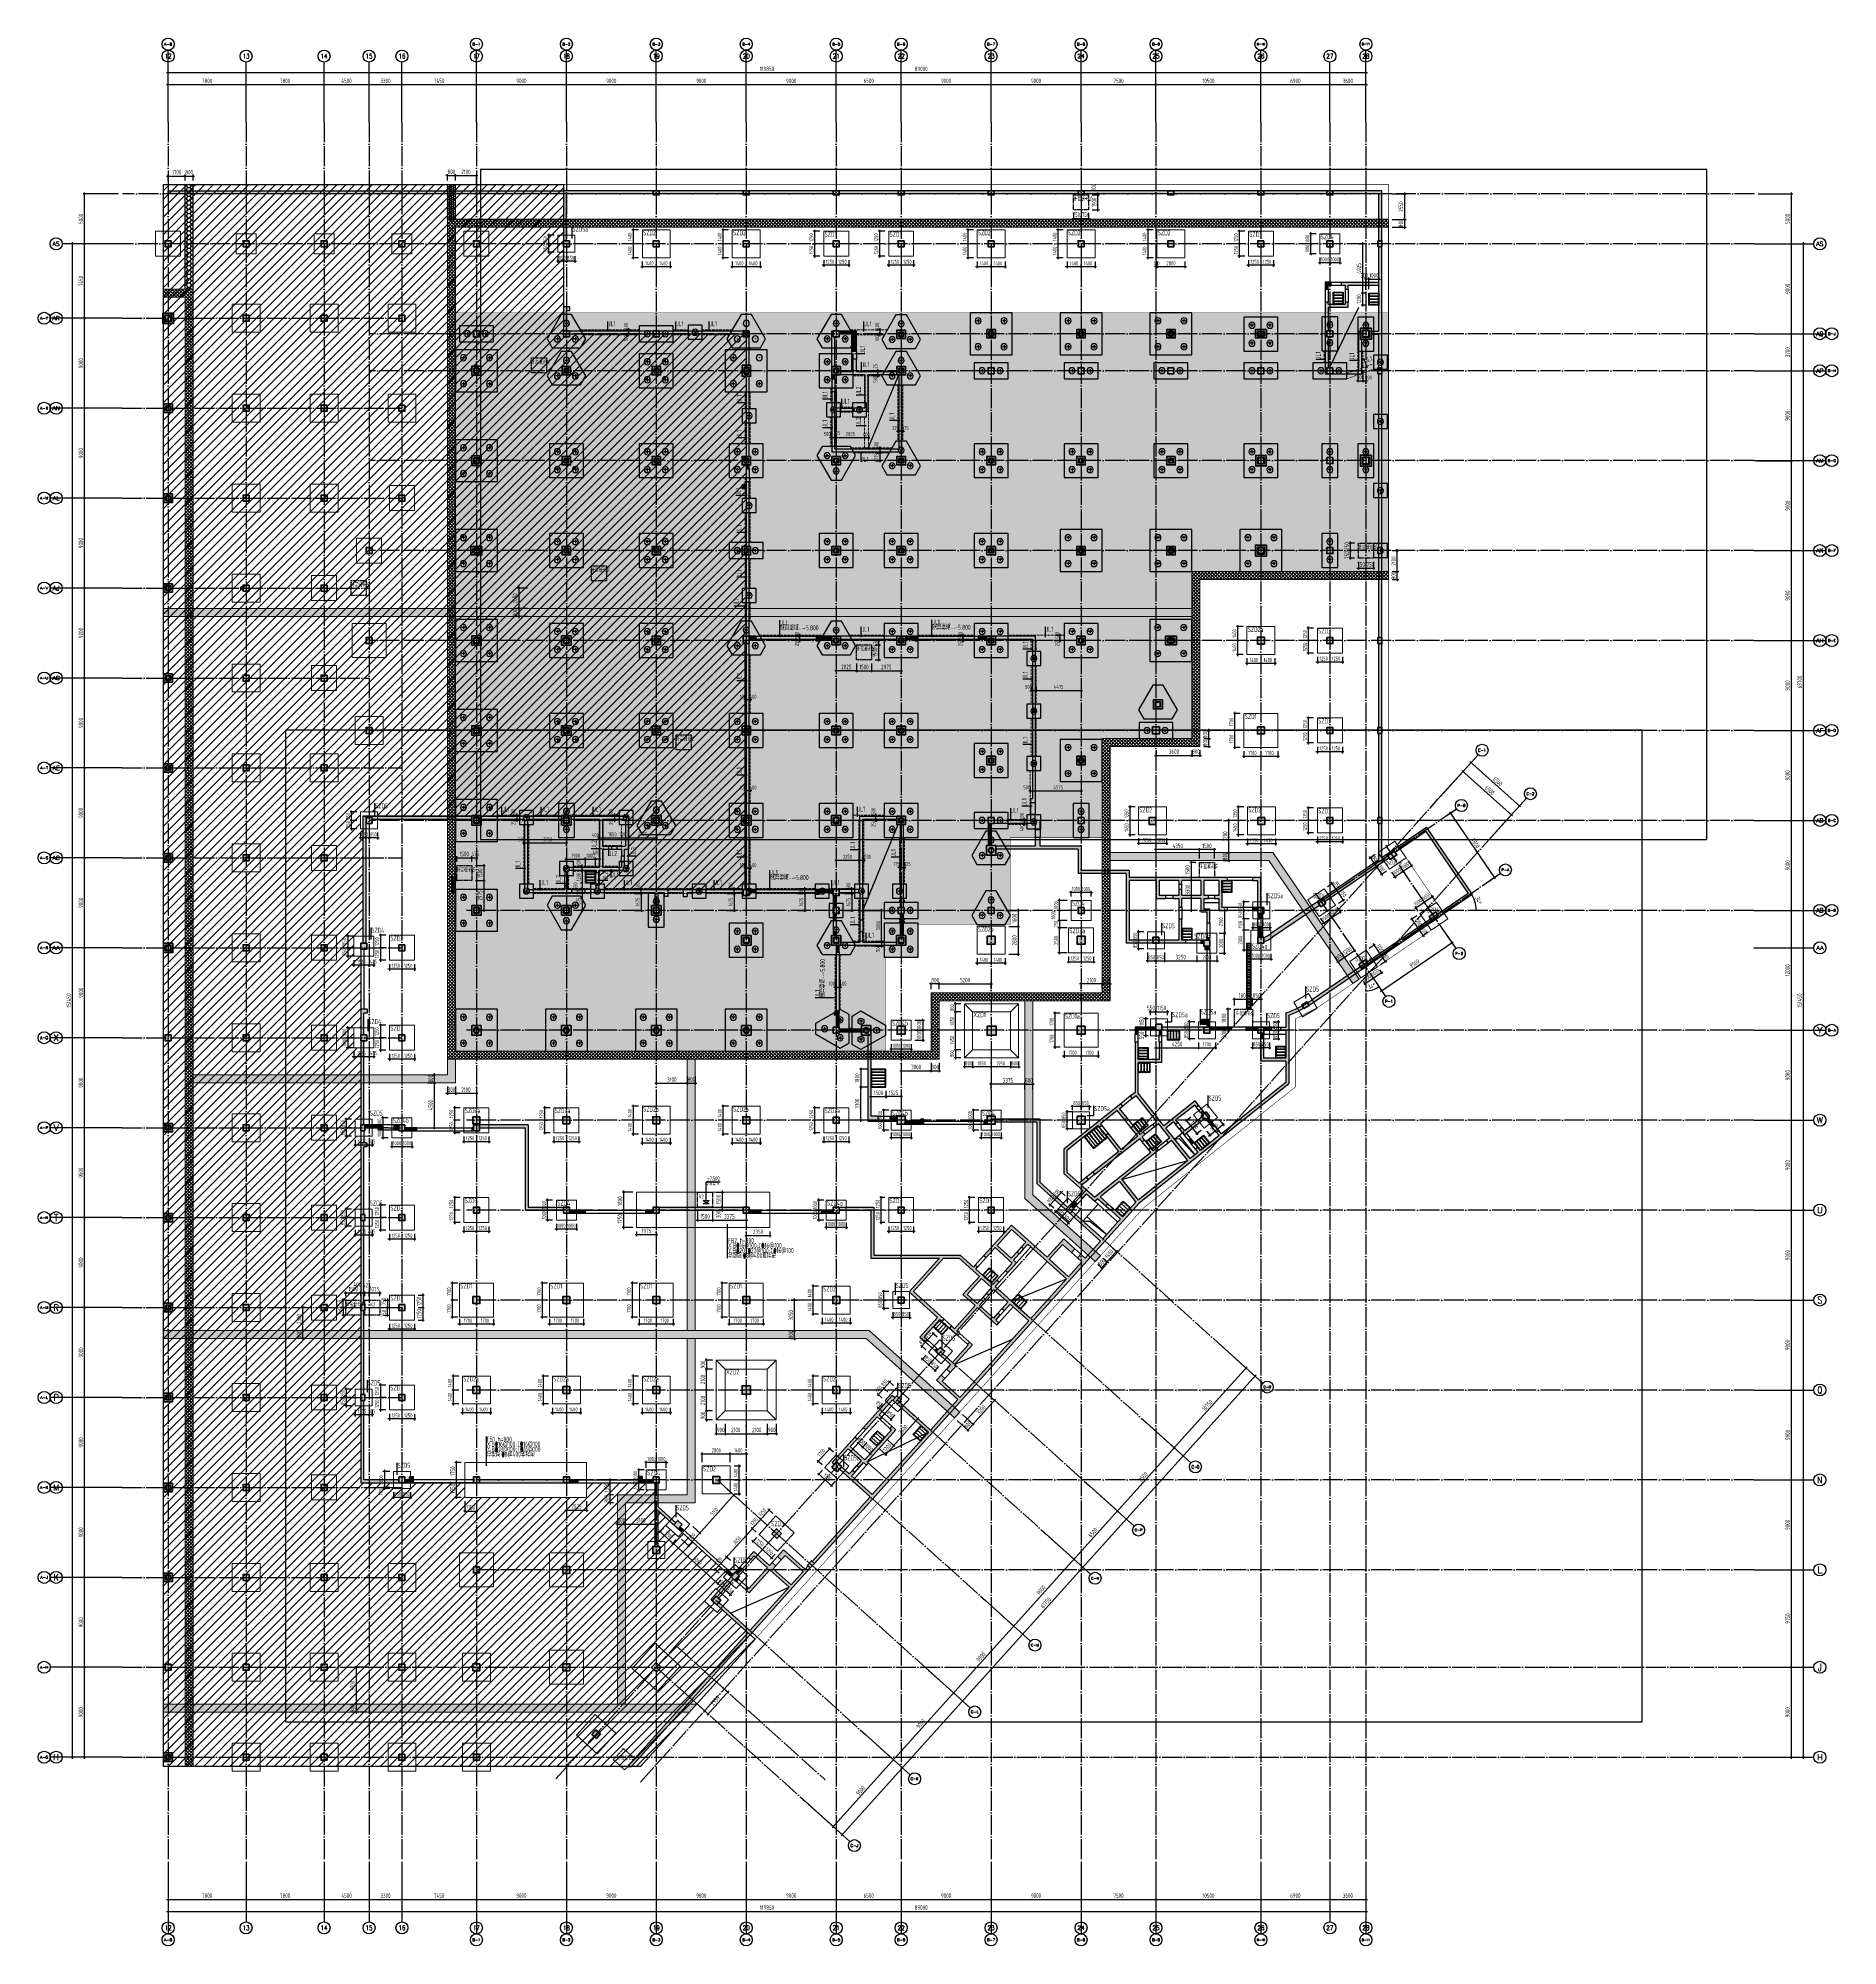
# Model space of a CAD drawing. Extents: x -502255 to 1362592, y -400300 to 332622.
# Drawn here: x -502255 to -322169, y -256454 to -65548 of the extents above; entities that cross this region are included whole.
import ezdxf
from ezdxf.enums import TextEntityAlignment as Align

# ---------------------------------------------------------------- set-up
doc = ezdxf.new("R2010")
doc.units = 0
doc.header["$LTSCALE"] = 1000
doc.header["$MEASUREMENT"] = 0
for name, pattern in [('__DASH', [0.35, 0.25, -0.1]), ('CONTINOUS', [0]), ('DASH', [0.35, 0.25, -0.1]), ('DOTE', [2.42, 2, -0.2, 0.02, -0.2]), ('jccad_dash_dot', [420, 200, -100, 20, -100])]:
    doc.linetypes.add(name, pattern=pattern)
for name, color, linetype in [('03小品', 2, 'Continuous'), ('AREA', 1, 'Continuous'), ('AXIS_TEXT', 7, 'Continuous'), ('COLU_DIM', 3, 'Continuous'), ('DIM', 3, 'Continuous'), ('HATCH', 253, 'Continuous'), ('RF-JSK', 9, 'Continuous'), ('RF-QT', 30, 'Continuous'), ('S-DIM', 3, 'Continuous'), ('S-DOTE', 8, 'DOTE'), ('S-剪力墙', 90, 'Continuous'), ('S-基础-桩', 7, 'Continuous'), ('S-基础-独立基础边线', 50, 'Continuous'), ('S-基础-筏板边线', 6, 'Continuous'), ('S-承台', 6, 'Continuous'), ('S-承台_DIM', 3, 'Continuous'), ('S-桩', 7, 'Continuous'), ('THIN', 7, 'Continuous'), ('钢柱', 51, 'Continuous'), ('集水坑', 4, 'Continuous')]:
    doc.layers.add(name, color=color, linetype=linetype)
doc.layers.add('S-不打印图层', color=8, linetype='Continuous', plot=False)
doc.layers.add('不打印', color=59, linetype='Continuous', plot=False)
for name, color, linetype, lineweight in [('S-后浇带', 127, 'Continuous', 18), ('柱', 2, 'Continuous', 18), ('砼柱', 2, 'Continuous', 35), ('砼梁', 4, 'Continuous', 18)]:
    doc.layers.add(name, color=color, linetype=linetype, lineweight=lineweight)
doc.styles.add('_TCH_AXIS', font='COMPLEX', dxfattribs={"bigfont": 'GBCBIG'})
doc.styles.add('COMPLEX', font='COMPLEX.shx', dxfattribs={"width": 0.65})
doc.styles.get("Standard").update_dxf_attribs({"font": 'tssdeng2.shx', "width": 0.7, "bigfont": '@@hztxt.shx'})
doc.dimstyles.new('TSSD_150_150', dxfattribs={"dimtxt": 450, "dimasz": 150, "dimexe": 150, "dimexo": 375, "dimgap": 150, "dimtad": 1, "dimdec": 0, "dimzin": 0, "dimdsep": 46, "dimtxsty": 'Standard', "dimblk": 'ARCHTICK', "dimcen": 0, "dimdle": 150, "dimclrt": 7, "dimadec": 0, "dimazin": 0, "dimtfac": 1, "dimtdec": 0, "dimtix": 1, "dimtmove": 2, "dimatfit": 3, "dimfxl": 1, "dimtolj": 1, "dimtzin": 0, "dimarcsym": 0})
pattern_1 = [(50, (786596.76, 572105.87), (358.63009, -31.37607), [37.5, -412.5]), (355, (786596.76, 572105.87), (-69.37567, 376.09607), [30, -330]), (100.4514, (786626.65, 572103.26), (289.2547, 344.71977), [31.8701, -350.57106]), (46.1842, (786596.76, 572205.87), (533.62052, -82.7595), [56.25, -618.75]), (96.6356, (786641.23, 572199), (467.33135, 487.05894), [47.80514, -525.8565]), (351.1842, (786596.76, 572205.9), (467.331, 487.0593), [45, -495]), (21, (786646.76, 572180.87), (298.45353, -201.30945), [37.5, -412.5]), (326, (786646.76, 572180.87), (121.65767, 362.57502), [30, -330]), (71.4514, (786671.63, 572164.1), (420.11131, 161.26525), [31.8701, -350.57106]), (37.5, (786596.76, 572105.87), (6.079928, 166.446927), [0, -326, 0, -335, 0, -331.25]), (7.5, (786596.76, 572105.87), (131.53477, 197.205856), [0, -191, 0, -318.5, 0, -126.25]), (327.5, (786485.26, 572105.87), (266.911218, -11.277436), [0, -125, 0, -390, 0, -517.5]), (317.5, (786435.26, 572105.87), (291.59308, 50.05249), [0, -162.5, 0, -259, 0, -367.5]), (45, (786596.76, 572105.87), (-176.7767, 176.7767), [])]
pattern_2 = [(0, (5312835.33, -38719.35), (375, 216.50635), [250, -500]), (120, (5312835.33, -38719.35), (-375, 216.50635), [250, -500]), (60, (5312835.33, -38719.35), (8e-07, 433.0127), [-500, 250])]

# ---------------------------------------------------------------- blocks, each defined once
blk = doc.blocks.new('墙体')
at = {"layer": 'HATCH'}
for points in [[(367886, 294701), (358886, 294701), (358886, 289701), (359186, 289701), (359186, 294401), (367886, 294401)], [(376886, 294701), (368486, 294701), (368486, 294401), (376886, 294401)], [(385886, 294701), (377486, 294701), (377486, 294401), (385886, 294401)], [(392386, 294701), (386486, 294701), (386486, 294401), (392386, 294401)], [(401386, 294701), (392986, 294701), (392986, 294401), (401386, 294401)], [(410386, 294701), (401986, 294701), (401986, 294401), (410386, 294401)], [(419386, 294701), (410986, 294701), (410986, 294401), (419386, 294401)], [(428386, 294701), (419986, 294701), (419986, 294401), (428386, 294401)], [(435286, 294701), (428986, 294701), (428986, 294401), (435286, 294401)], [(440786, 294701), (435886, 294701), (435886, 294401), (440486, 294401), (440486, 289701), (440786, 289701)], [(440786, 289101), (440486, 289101), (440486, 285576), (436711, 285576), (436711, 285276), (437111, 285276), (437111, 284876), (437411, 284876), (437411, 285276), (440486, 285276), (440486, 280676), (439736, 280676), (439736, 280376), (440486, 280376), (440486, 277001), (440786, 277001)], [(435711, 285576), (435111, 285576), (435111, 284876), (435411, 284876), (435411, 285276), (435711, 285276)], [(359186, 282701), (359536, 282701), (359536, 283101), (358886, 283101), (358886, 280701), (359186, 280701)], [(435411, 283076), (437411, 283076), (437411, 283576), (437111, 283576), (437111, 283376), (435411, 283376), (435411, 283576), (435111, 283576), (435111, 276401), (435286, 276401), (435286, 277001), (435411, 277001), (435411, 280101), (435286, 280101), (435286, 280701), (435411, 280701)], [(367886, 280701), (359486, 280701), (359486, 280401), (367886, 280401)], [(376886, 280701), (368486, 280701), (368486, 280401), (376886, 280401)], [(386061, 280101), (385886, 280101), (385886, 280701), (385761, 280701), (385761, 277126), (386061, 277126)], [(388216, 280701), (386486, 280701), (386486, 280401), (387716, 280401), (387716, 278650), (388216, 278650)], [(438786, 279851), (438636, 279851), (438636, 280676), (438486, 280676), (438486, 276701), (435886, 276701), (435886, 276401), (438786, 276401)], [(377486, 280101), (377186, 280101), (377186, 277251), (377486, 277251)], [(388216, 277850), (387716, 277850), (387716, 276576), (386611, 276576), (386611, 276276), (389061, 276276), (389061, 272951), (387961, 272951), (387961, 272651), (389361, 272651), (389361, 276276), (392261, 276276), (392261, 276576), (388216, 276576)], [(377486, 276151), (377186, 276151), (377186, 268126), (377486, 268126)], [(386061, 276276), (385761, 276276), (385761, 275876), (386061, 275876)], [(386061, 274576), (385761, 274576), (385761, 268576), (392761, 268576), (392761, 276276), (392461, 276276), (392461, 268876), (386061, 268876), (386061, 272651), (386661, 272651), (386661, 272951), (386061, 272951)], [(440786, 276401), (440486, 276401), (440486, 259001), (440786, 259001)], [(377486, 267276), (377186, 267276), (377186, 266876), (377486, 266876)], [(377486, 265576), (377186, 265576), (377186, 265276), (377186, 259126), (377486, 259126)], [(377186, 265276), (376786, 265276), (376786, 264876), (377186, 264876)], [(377486, 258276), (377186, 258276), (377186, 250125), (377486, 250125)], [(440786, 258401), (440486, 258401), (440486, 250001), (440786, 250001)], [(378186, 250126), (377486, 250126), (377486, 249826), (378186, 249826)], [(385761, 250126), (384186, 250126), (384186, 249626), (384486, 249626), (384486, 249826), (385761, 249826)], [(392261, 250126), (386611, 250126), (386611, 249826), (392261, 249826)], [(394386, 250126), (393111, 250126), (393111, 249826), (394086, 249826), (394086, 249626), (394386, 249626)], [(401261, 250126), (400386, 250126), (400386, 249826), (401261, 249826)], [(406111, 250126), (402111, 250126), (402111, 249826), (405811, 249826), (405811, 233901), (405611, 233901), (405611, 233501), (406111, 233501)], [(377186, 249400), (377086, 249400), (377086, 241126), (377186, 241126)], [(377486, 249400), (377186, 249400), (377186, 241126), (377486, 241126)], [(440786, 249401), (440486, 249401), (440486, 241001), (440786, 241001)], [(377186, 240276), (377086, 240276), (377086, 232176), (377186, 232176)], [(377486, 240276), (377186, 240276), (377186, 232176), (377486, 232176)], [(440786, 240401), (440486, 240401), (440486, 232001), (440786, 232001)], [(349711, 232126), (338806, 232126), (338806, 219401), (339106, 219401), (339106, 231826), (339136, 232001), (339736, 232001), (339736, 231826), (349711, 231826)], [(355336, 231826), (358711, 231826), (358711, 232126), (350661, 232126), (350661, 231826), (355036, 231826), (355036, 224476), (359736, 224476), (359736, 224776), (359336, 224776), (359336, 225176), (359036, 225176), (359036, 224776), (355336, 224776)], [(365411, 227026), (365011, 227026), (365011, 227527), (364711, 227527), (364711, 227026), (362811, 227026), (362811, 228826), (363745, 228826), (363745, 229126), (362811, 229126), (362811, 231826), (365111, 231826), (365111, 229126), (364275, 229126), (364275, 228826), (364711, 228826), (364711, 228147), (365011, 228147), (365011, 228826), (365411, 228826), (365411, 232126), (359661, 232126), (359661, 231826), (362511, 231826), (362511, 227026), (359036, 227026), (359036, 226176), (359336, 226176), (359336, 226726), (362136, 226726), (362136, 226476), (362436, 226476), (362436, 226726), (365411, 226726)], [(377186, 231226), (377086, 231226), (377086, 224776), (377186, 224776)], [(377486, 231226), (377186, 231226), (377186, 224776), (377486, 224776)], [(388836, 231826), (392261, 231826), (392261, 232126), (388536, 232126), (388536, 224776), (386486, 224776), (386486, 224476), (388536, 224476), (388536, 221751), (388836, 221751)], [(392911, 231276), (392611, 231276), (392611, 223001), (392911, 223001)], [(401686, 231401), (401386, 231401), (401386, 229176), (401686, 229176)], [(406586, 231701), (406111, 231701), (406111, 232301), (405611, 232301), (405611, 231701), (401986, 231701), (401986, 231401), (406086, 231401), (406086, 230801), (406586, 230801)], [(441512, 227956), (441287, 228287), (440786, 227945), (440786, 231401), (440486, 231401), (440486, 227740), (434842, 223894), (435067, 223563)], [(445182, 230579), (449406, 224381), (446341, 222292), (446510, 222044), (449823, 224302), (445261, 230996), (441948, 228737), (442117, 228489)], [(423426, 224201), (422986, 224201), (422986, 225701), (424486, 225701), (424486, 224201), (424046, 224201), (424046, 223901), (424486, 223901), (424486, 222701), (425336, 222701), (425336, 223001), (424786, 223001), (424786, 225701), (425336, 225701), (425336, 226001), (415486, 226001), (415486, 226701), (410686, 226701), (410686, 229126), (406586, 229126), (406586, 230001), (406086, 230001), (406086, 229126), (402161, 229126), (402161, 228826), (410386, 228826), (410386, 226401), (415186, 226401), (415186, 219401), (417886, 219401), (417886, 219701), (415486, 219701), (415486, 225701), (418186, 225701), (418186, 223901), (419166, 223901), (419166, 224201), (418486, 224201), (418486, 225701), (420486, 225701), (420486, 225331), (420786, 225331), (420786, 225701), (422686, 225701), (422686, 224201), (420786, 224201), (420786, 224801), (420486, 224801), (420486, 224201), (419866, 224201), (419866, 223901), (420486, 223901), (420486, 223003), (420786, 223003), (420786, 223901), (422686, 223901), (422686, 222551), (423286, 222551), (423286, 221451), (423586, 221451), (423586, 222851), (422986, 222851), (422986, 223901), (423426, 223901)], [(428686, 226001), (427836, 226001), (427836, 225701), (428386, 225701), (428386, 223001), (428686, 223001)], [(369386, 224776), (362436, 224776), (362436, 225176), (362136, 225176), (362136, 224776), (361036, 224776), (361036, 224476), (368036, 224476), (368036, 223176), (368336, 223176), (368336, 224476), (368986, 224476), (368986, 224076), (369386, 224076)], [(376886, 224776), (370886, 224776), (370886, 224076), (371286, 224076), (371286, 224476), (376886, 224476)], [(378186, 224776), (377486, 224776), (377486, 224476), (378186, 224476)], [(385886, 224776), (384186, 224776), (384186, 224276), (384486, 224276), (384486, 224476), (385886, 224476)], [(386186, 224176), (385886, 224176), (385886, 223001), (386186, 223001)], [(434571, 223225), (434346, 223556), (429633, 220343, -0.0499158), (428986, 219991), (428986, 219561, 0.0601402), (429858, 220013)], [(386186, 222401), (385886, 222401), (385886, 221751), (386186, 221751)], [(392911, 222401), (392611, 222401), (392611, 220176), (392911, 220176)], [(420786, 221803), (420486, 221803), (420486, 219701), (418486, 219701), (418486, 219401), (421186, 219401), (421186, 219701), (420786, 219701)], [(428386, 223001), (427836, 223001), (427836, 222701), (428386, 222701)], [(428886, 222401), (428386, 222401), (428386, 221851), (428886, 221851)], [(445849, 221594), (445680, 221842), (439317, 217505), (439486, 217257)], [(386186, 220551), (385886, 220551), (385886, 220176), (386186, 220176)], [(392211, 219521), (388836, 219521), (388836, 220551), (388536, 220551), (388536, 219521), (386661, 219521), (386661, 219221), (392211, 219221)], [(422986, 219701), (422686, 219701), (422686, 219401), (422986, 219401)], [(423586, 219951), (423286, 219951), (423286, 219701), (423586, 219701)], [(428886, 221051), (428386, 221051), (428386, 220022), (428886, 220022)], [(386486, 219226), (386186, 219226), (386186, 218521), (386486, 218521)], [(423586, 219101), (423086, 219101), (423086, 218776), (423586, 218776)], [(438825, 216806), (438656, 217054), (433842, 213773, -0.0128076), (433347, 213454), (433497, 213194, 0.0129472), (434011, 213525)], [(339261, 212801), (338611, 212801), (338611, 210251), (338911, 210251), (338911, 212401), (339261, 212401)], [(431486, 212219, 0.0347443), (432977, 212896), (432827, 213155, -0.0390727), (431186, 212429), (431186, 211001), (430636, 211001), (430636, 210701), (431186, 210701), (431186, 207901), (428986, 207901), (428986, 209201), (428686, 209201), (428686, 207601), (431186, 207601), (431186, 205483), (424734, 200345), (424485, 200658), (424250, 200471), (424499, 200159), (422622, 198663), (422363, 198988), (422129, 198801), (422387, 198477), (421605, 197854), (419166, 200916), (419948, 201539), (420124, 201318), (420359, 201505), (420183, 201726), (422060, 203221), (422216, 203026), (422451, 203213), (422108, 203643), (418979, 201151), (416386, 204408), (416386, 207476), (418786, 207476), (418786, 209501), (418486, 209501), (418486, 207776), (416386, 207776), (416386, 209501), (416086, 209501), (416086, 204472), (415612, 204094), (415799, 203860), (416190, 204171), (418246, 201590), (417855, 201279), (418042, 201044), (418433, 201355), (419554, 199947), (419202, 199667), (419389, 199432), (419741, 199713), (421370, 197667), (416403, 193711), (414774, 195757), (418450, 198685), (418263, 198919), (417911, 198639), (417664, 198950), (417429, 198763), (417677, 198452), (412067, 193985), (410711, 195206), (411415, 195767), (411228, 196001), (410485, 195410), (409261, 196512), (409261, 198653), (412412, 201163), (412537, 201007), (412772, 201194), (412647, 201350), (414313, 202676), (415060, 201738), (415295, 201925), (414547, 202863), (414860, 203112), (414673, 203347), (408961, 198798), (408961, 196379), (410872, 194658), (410493, 194237), (410865, 193903), (411243, 194323), (412055, 193592), (412373, 193845), (413175, 193122), (413376, 193345), (412610, 194034), (414539, 195570), (416183, 193505), (414837, 192030), (413859, 192910), (413658, 192687), (414634, 191808), (414365, 191513), (412849, 189829), (409802, 192572), (409601, 192349), (412648, 189606), (411109, 187897), (410663, 188298), (410328, 187927), (410774, 187525), (409436, 186039), (407504, 187779), (408842, 189265), (409734, 188462), (410068, 188833), (408954, 189837), (407281, 187979), (403714, 191191), (400970, 188144), (401193, 187944), (402097, 188947), (403806, 187408), (403137, 186665), (403360, 186464), (404229, 187430), (403932, 187698), (404501, 188329), (404278, 188530), (403709, 187898), (402297, 189170), (403736, 190767), (405148, 189496), (404713, 189013), (404936, 188812), (405371, 189295), (409235, 185816), (405655, 181840), (402088, 185052), (402490, 185498), (402267, 185699), (401865, 185253), (400156, 186792), (400323, 186977), (400100, 187178), (399933, 186992), (398591, 188201), (389961, 188201), (389961, 193001), (386486, 193001), (386486, 192701), (389661, 192701), (389661, 187901), (396531, 187901), (393488, 184520), (396338, 181954), (394565, 179984), (395085, 179516), (395286, 179739), (394989, 180007), (396561, 181753), (396784, 181552), (396985, 181775), (393911, 184542), (396935, 187901), (398476, 187901), (400513, 186067), (398873, 184246), (400100, 183142), (398025, 180838), (397728, 181106), (397527, 180883), (398345, 180147), (398545, 180370), (398248, 180638), (400322, 182941), (402255, 181202), (402455, 181425), (402158, 181692), (402593, 182175), (402370, 182376), (401935, 181893), (400523, 183164), (401101, 183806), (400878, 184007), (400300, 183365), (399297, 184268), (400736, 185866), (401739, 184963), (401233, 184401), (401456, 184200), (401962, 184762), (403374, 183491), (402805, 182859), (403028, 182658), (403597, 183290), (405455, 181617), (398563, 173963), (396779, 175569), (397047, 175866), (396675, 176200), (396207, 175680), (398362, 173740), (395618, 170693), (392497, 173503), (392296, 173280), (395418, 170470), (389797, 164228), (387716, 166101), (388034, 166454), (387811, 166655), (387493, 166302), (386713, 167004), (386512, 166781), (389596, 164005), (383775, 157539), (383998, 157339), (414587, 191311), (416491, 193398), (431486, 205339)], [(386486, 212521), (385986, 212521), (385986, 212221), (386186, 212221), (386186, 211001), (386486, 211001)], [(388711, 210851), (386486, 210851), (386486, 210551), (388711, 210551)], [(389661, 210226), (389361, 210226), (389361, 201601), (390385, 201601), (390385, 202101), (389661, 202101)], [(418186, 211001), (416086, 211001), (416086, 210301), (416386, 210301), (416386, 210701), (418186, 210701)], [(418786, 210701), (418486, 210701), (418486, 210301), (418786, 210301)], [(422986, 211001), (418786, 211001), (418786, 210701), (422986, 210701)], [(423586, 211776), (422786, 211776), (422786, 211276), (423286, 211276), (423286, 211001), (423586, 211001)], [(425686, 211001), (423586, 211001), (423586, 210701), (425686, 210701)], [(428386, 211001), (427186, 211001), (427186, 210701), (428386, 210701)], [(428986, 210401), (428686, 210401), (428686, 209901), (428986, 209901)], [(429786, 211001), (428986, 211001), (428986, 210701), (429786, 210701)], [(338911, 209651), (338611, 209651), (338611, 201251), (338911, 201251)], [(422887, 202665), (422652, 202478), (422839, 202244), (423074, 202430)], [(340736, 201251), (339011, 201251), (339011, 201251), (339011, 200951), (340336, 200951), (340336, 200751), (340736, 200751)], [(342436, 201251), (341936, 201251), (341936, 200751), (342436, 200751)], [(344235, 200951), (343036, 200951), (343036, 200651), (344235, 200651)], [(349886, 200951), (349735, 200951), (349735, 200651), (349886, 200651)], [(355361, 201251), (350486, 201251), (350486, 200951), (355061, 200951), (355061, 192701), (358886, 192701), (358886, 193001), (355361, 193001)], [(392286, 202101), (391585, 202101), (391585, 201601), (392286, 201601)], [(394961, 201801), (394661, 201801), (394661, 201601), (393086, 201601), (393086, 201301), (394961, 201301)], [(401286, 201601), (400961, 201601), (400961, 201301), (401286, 201301)], [(406561, 201851), (402086, 201851), (402086, 201551), (406261, 201551), (406261, 195357), (409155, 192751), (409356, 192974), (406561, 195491)], [(415918, 201142), (415683, 200955), (416368, 200095), (414703, 198769), (413395, 200411), (413160, 200224), (414468, 198582), (411854, 196500), (412041, 196265), (416555, 199860), (416806, 199545), (417041, 199732), (416790, 200047), (417103, 200296), (416916, 200531), (416603, 200282)], [(423002, 201798), (422815, 202033), (421055, 200631), (420764, 200997), (420529, 200810), (421007, 200210)], [(423447, 201961), (423213, 201774), (423814, 201019), (424049, 201206)], [(339211, 199451), (338611, 199451), (338611, 192251), (338911, 192251), (338911, 199051), (339211, 199051)], [(421647, 199888), (421412, 199701), (421724, 199310), (421958, 199497)], [(376886, 193001), (368486, 193001), (368486, 192701), (376886, 192701)], [(409958, 193643), (409556, 193197), (409928, 192862), (410330, 193308)], [(338911, 191651), (338611, 191651), (338611, 183251), (338911, 183251)], [(361086, 192701), (359486, 192701), (359486, 192401), (361086, 192401)], [(367886, 192701), (367086, 192701), (367086, 192401), (367886, 192401)], [(378686, 192701), (377486, 192701), (377486, 192401), (378686, 192401)], [(385886, 192701), (384686, 192701), (384686, 192401), (385886, 192401)], [(338911, 182651), (338611, 182651), (338611, 174251), (338911, 174251)], [(399809, 179232), (399512, 179500), (399311, 179277), (399385, 179210), (397813, 177464), (396847, 178334), (396646, 178111), (397612, 177241), (397210, 176795), (397582, 176460), (398184, 177129), (398036, 177263)], [(396401, 178735), (396252, 178869), (396051, 178646), (396200, 178512)], [(390475, 172229), (391813, 173715), (391851, 173682), (392051, 173905), (391791, 174139), (388914, 170943), (389137, 170743), (390275, 172006), (390577, 171733), (390778, 171956)], [(338911, 173651), (338611, 173651), (338611, 165399), (342436, 165401), (342436, 165699), (338911, 165699)], [(392147, 170724), (391744, 171086), (391544, 170863), (391724, 170701), (389047, 167729), (387598, 169033), (388267, 169777), (388044, 169977), (385769, 167451), (385992, 167250), (386226, 167510), (387397, 168810), (388698, 167640), (388246, 167138), (388469, 166937), (388921, 167439), (389218, 167171), (389419, 167394), (389270, 167528)], [(343886, 166049), (343486, 166049), (343486, 165699), (343036, 165699), (343036, 165401), (343886, 165399)], [(358886, 165701), (350486, 165700), (350486, 165401), (358886, 165401)], [(360361, 165701), (359486, 165701), (359486, 165401), (360361, 165401)], [(367886, 165702), (366761, 165701), (366760, 166051), (366360, 166051), (366361, 165401), (367886, 165402)], [(368336, 163031), (368336, 165401), (368036, 165401), (368036, 159051), (368336, 159051), (368336, 162627), (369925, 161196), (370125, 161419)], [(370861, 160757), (370571, 161018), (370370, 160795), (370660, 160534)], [(380917, 158699), (380315, 158031), (380686, 157696), (381088, 158142), (382871, 156536), (381667, 155198), (379883, 156804), (380151, 157102), (379780, 157436), (379512, 157139), (377951, 158544), (377416, 157949), (377639, 157749), (377974, 158120), (379311, 156916), (377438, 154835), (377363, 154902), (377163, 154679), (377460, 154411), (379534, 156715), (381466, 154975), (377552, 150628), (374431, 153438), (374230, 153215), (377574, 150204), (383596, 156893), (383373, 157093), (383072, 156759)], [(375320, 156742), (375119, 156519), (375676, 156017), (375877, 156240)], [(376769, 156783), (376546, 156983), (376078, 156463), (376078, 156463), (376301, 156262)], [(375899, 155817), (375676, 156017), (373635, 153751), (373784, 153617), (374186, 154063), (374260, 153996)], [(376397, 155772), (376323, 155839), (376122, 155616), (376196, 155549)]]:
    blk.add_hatch(color=256, dxfattribs=at).paths.add_polyline_path(points)
for p, q in [((358886, 289101), (358886, 283101)), ((435111, 284876), (435111, 283576)), ((435411, 284876), (435411, 283576)), ((435711, 285576), (436711, 285576)), ((435711, 285276), (436711, 285276)), ((437111, 284876), (437111, 283576)), ((437411, 284876), (437411, 283576)), ((359186, 283101), (359186, 283101)), ((435555, 277001), (438486, 283076)), ((387716, 278650, 150), (387716, 277850, 150)), ((388216, 278650, 150), (388216, 277850, 150)), ((385761, 275876), (385761, 274576)), ((386061, 275876), (386061, 274576)), ((389361, 268876), (392461, 276276)), ((386661, 272951), (387961, 272951)), ((386661, 272651), (387961, 272651)), ((377186, 266876), (377186, 265576)), ((377486, 266876), (377486, 265576)), ((378186, 250126), (384186, 250126)), ((394386, 250126), (400386, 250126)), ((378186, 249826), (384186, 249826)), ((394386, 249826), (400386, 249826)), ((405611, 233501), (405611, 232301)), ((406111, 233501), (406111, 232301)), ((388836, 222701), (392383, 231276)), ((363745, 229126), (364275, 229126)), ((406086, 230801), (406086, 230001)), ((406586, 230801), (406586, 230001)), ((363745, 228826), (364275, 228826)), ((427836, 226001, 300), (425336, 226001, 300)), ((427836, 225701, 300), (425336, 225701, 300)), ((369386, 224776), (370886, 224776)), ((369386, 224476), (370886, 224476)), ((378186, 224776), (384186, 224776)), ((378186, 224476), (384186, 224476)), ((419866, 224201), (419166, 224201)), ((419866, 223901), (419166, 223901)), ((422986, 223501), (424486, 223501)), ((424046, 224201), (423426, 224201)), ((424046, 223901), (423426, 223901)), ((385886, 221751), (385886, 220551)), ((386186, 221751), (386186, 220551)), ((388536, 221751), (388536, 220551)), ((388836, 222701), (392386, 222701)), ((388836, 221751), (388836, 220551)), ((420486, 223003), (420486, 221803)), ((420786, 223003), (420786, 221803)), ((423286, 221451), (423286, 219951)), ((423586, 221451), (423586, 219951)), ((427836, 223001, 150), (425336, 223001, 150)), ((427836, 222701, 150), (425336, 222701, 150)), ((428386, 221051), (428386, 221851)), ((428886, 221051), (428886, 221851)), ((422686, 219701), (421186, 219701)), ((338611, 218801), (338611, 212801)), ((338911, 218801), (338911, 212801)), ((386186, 218521), (386186, 212521)), ((386486, 218521), (386486, 212521)), ((422686, 219401), (421186, 219401)), ((423286, 218776), (423286, 211776)), ((423586, 218776), (423586, 211776)), ((416086, 209501), (416086, 210301)), ((416386, 209501), (416386, 210301)), ((418486, 209501), (418486, 210301)), ((418786, 209501), (418786, 210301)), ((427186, 211001), (425686, 211001)), ((427186, 210701), (425686, 210701)), ((428986, 210301), (431186, 210301)), ((429786, 211001), (430636, 211001)), ((429786, 210701), (430636, 210701)), ((428686, 209201), (428686, 209901)), ((428986, 209201), (428986, 209901)), ((415612, 204094), (414673, 203347)), ((415799, 203860), (414860, 203112)), ((422652, 202478), (422216, 203026)), ((422887, 202665), (422451, 203213)), ((338611, 200651), (338611, 199451)), ((338911, 200651), (338911, 199451)), ((341936, 201251), (340736, 201251)), ((340736, 200751), (341936, 200751)), ((344235, 200951), (349735, 200951)), ((344235, 200651), (349735, 200651)), ((390385, 202101), (391585, 202101)), ((390385, 201601), (391585, 201601)), ((394961, 201601), (400961, 201601)), ((394961, 201301), (400961, 201301)), ((413160, 200224, 0), (412537, 201007, 0)), ((413395, 200411, 0), (412772, 201194, 0)), ((415683, 200955), (415060, 201738)), ((415918, 201142), (415295, 201925)), ((417855, 201279), (416916, 200531)), ((418042, 201044), (417103, 200296)), ((420048, 199809), (420986, 200557)), ((420529, 200810, 650), (420124, 201318, 650)), ((420764, 200997, 650), (420359, 201505, 650)), ((424250, 200471), (423814, 201019)), ((424485, 200658), (424049, 201206)), ((417429, 198763), (416806, 199545)), ((417664, 198950), (417041, 199732)), ((418263, 198919), (419202, 199667)), ((418450, 198685), (419389, 199432)), ((420517, 200183), (422074, 198227)), ((421007, 200210), (421412, 199701)), ((421647, 199888), (421242, 200396)), ((422129, 198801), (421724, 199310)), ((422363, 198988), (421958, 199497)), ((414774, 195757), (421370, 197667)), ((411854, 196500), (411228, 196001)), ((412041, 196265), (411415, 195767)), ((410493, 194237), (409958, 193643)), ((410865, 193903), (410330, 193308)), ((410879, 191602), (412395, 193286)), ((412055, 193592), (414366, 191512)), ((413175, 193122), (413658, 192687)), ((413376, 193345), (413859, 192910)), ((361086, 192701), (367086, 192701)), ((361086, 192401), (367086, 192401)), ((378686, 192701), (384686, 192701)), ((378686, 192401), (384686, 192401)), ((411281, 192048), (413250, 190275)), ((404229, 187430), (405668, 189028)), ((404713, 189013), (404278, 188530)), ((400100, 187178), (400970, 188144)), ((400323, 186977), (401193, 187944)), ((403723, 183580), (407303, 187556)), ((404936, 188812), (404501, 188329)), ((409734, 188462, 150), (410328, 187927, 150)), ((410068, 188833, 150), (410663, 188298, 150)), ((403137, 186665, -650), (402267, 185699, -650)), ((403360, 186464, -650), (402490, 185498, -650)), ((403723, 183580), (409235, 185816, -650)), ((397527, 180883), (396784, 181552)), ((397728, 181106), (396985, 181775)), ((403894, 183022), (402455, 181425)), ((396051, 178646), (395085, 179516)), ((396252, 178869), (395286, 179739)), ((398036, 177263), (403815, 179796)), ((399311, 179277), (398345, 180147)), ((399512, 179500), (398545, 180370)), ((396675, 176200, 150), (397210, 176795, 150)), ((397047, 175866, 150), (397582, 176460, 150)), ((390778, 171956), (391744, 171086)), ((388044, 169977), (388914, 170943)), ((388267, 169777), (389137, 170743)), ((389270, 167528), (395418, 170470)), ((390577, 171733), (391544, 170863)), ((387811, 166655), (388246, 167138)), ((388013, 165833), (389218, 167171)), ((388034, 166454), (388469, 166937)), ((389419, 167394), (391202, 165788)), ((349886, 165699), (343886, 165699)), ((349886, 165400), (343886, 165399)), ((360361, 165702), (366361, 165701)), ((360361, 165401), (366361, 165401)), ((370660, 160534), (375119, 156519)), ((370861, 160757), (375320, 156742)), ((377416, 157949), (376546, 156983)), ((377639, 157749), (376769, 156783)), ((379780, 157436, 150), (380315, 158031, 150)), ((380151, 157102, 150), (380686, 157696, 150)), ((375620, 152368), (381466, 154975)), ((376196, 155549), (377163, 154679)), ((376397, 155772), (377363, 154902))]:
    blk.add_line(p, q)
at = {"color": 0}
for p, q in [((364711, 227527, 551), (364711, 228147, 551)), ((365011, 227527, 551), (365011, 228147, 551)), ((359036, 225176), (359036, 226176)), ((359336, 225176), (359336, 226176)), ((362136, 225176), (362136, 226476)), ((362436, 225176), (362436, 226476)), ((420486, 225331), (420486, 224801)), ((420786, 224801), (420786, 225331)), ((359736, 224776), (361036, 224776)), ((359736, 224476), (361036, 224476)), ((401233, 184401), (400878, 184007)), ((401101, 183806), (401456, 184200)), ((402370, 182376), (402805, 182859)), ((402593, 182175), (403028, 182658))]:
    blk.add_line(p, q, dxfattribs=at)
blk.add_lwpolyline([(365411, 227026), (365411, 228826)], dxfattribs=at)
for points in [[(420048, 199809), (420508, 199857), (422074, 198227)], [(410879, 191602), (411575, 191602), (413250, 190275)]]:
    blk.add_lwpolyline(points)
at = {"layer": 'RF-QT'}
for p, q in [((358886, 294701), (358886, 289701)), ((367886, 294701), (358886, 294701)), ((359186, 289701), (359186, 294401)), ((367886, 294401), (359186, 294401)), ((376886, 294701), (368486, 294701)), ((376886, 294401), (368486, 294401)), ((385886, 294701), (377486, 294701)), ((385886, 294401), (377486, 294401)), ((392386, 294701), (386486, 294701)), ((392386, 294401), (386486, 294401)), ((401386, 294701), (392986, 294701)), ((401386, 294401), (392986, 294401)), ((410386, 294701), (401986, 294701)), ((410386, 294401), (401986, 294401)), ((419386, 294701), (410986, 294701)), ((419386, 294401), (410986, 294401)), ((428386, 294701), (419986, 294701)), ((428386, 294401), (419986, 294401)), ((435286, 294701), (428986, 294701)), ((435286, 294401), (428986, 294401)), ((440786, 294701), (435886, 294701)), ((440486, 294401), (435886, 294401)), ((440486, 289701), (440486, 294401)), ((440786, 289701), (440786, 294701)), ((440486, 285576), (440486, 289101)), ((440786, 277001), (440786, 289101)), ((435711, 285576), (435111, 285576)), ((435111, 285576), (435111, 284876)), ((435111, 284876), (435411, 284876)), ((435411, 285276), (435711, 285276)), ((435411, 284876), (435411, 285276)), ((435711, 285276), (435711, 285576)), ((436711, 285576), (436711, 285276)), ((436711, 285576), (440486, 285576)), ((436711, 285276), (437111, 285276)), ((437111, 285276), (437111, 284876)), ((437111, 284876), (437411, 284876)), ((437411, 284876), (437411, 285276)), ((437411, 285276), (440486, 285276)), ((440486, 280676), (440486, 285276)), ((359536, 283101), (358886, 283101)), ((358886, 283101), (358886, 280701)), ((359186, 280701), (359186, 282701)), ((359536, 282701), (359186, 282701)), ((359536, 282701), (359536, 283101)), ((435411, 283576), (435111, 283576)), ((435111, 283576), (435111, 276401)), ((435411, 283376), (435411, 283576)), ((435411, 283376), (437111, 283376)), ((435411, 283076), (437411, 283076)), ((435411, 283076), (435411, 280701)), ((437411, 283576), (437111, 283576)), ((437111, 283576), (437111, 283376)), ((437411, 283076), (437411, 283576)), ((359486, 280701), (367886, 280701)), ((368486, 280701), (376886, 280701)), ((385761, 280701), (385886, 280701)), ((385761, 277126), (385761, 280701)), ((386486, 280701), (388216, 280701)), ((388216, 278650), (388216, 280701)), ((438486, 276701), (438486, 280676)), ((438486, 280676), (438636, 280676)), ((439736, 280676), (440486, 280676)), ((359486, 280401), (367886, 280401)), ((368486, 280401), (376886, 280401)), ((377186, 280101), (377186, 277251)), ((377486, 277251), (377486, 280101)), ((386061, 277126), (386061, 280101)), ((386486, 280401), (387716, 280401)), ((387716, 280401), (387716, 278650)), ((435411, 280101), (435411, 277001)), ((438786, 276401), (438786, 279851)), ((439736, 280376), (440486, 280376)), ((440486, 277001), (440486, 280376)), ((387716, 278650), (388216, 278650)), ((388216, 277850), (387716, 277850)), ((387716, 277850), (387716, 276576)), ((388216, 276576), (388216, 277850)), ((377186, 276151), (377186, 268126)), ((377486, 268126), (377486, 276151)), ((385761, 275876), (385761, 276276)), ((385761, 275876), (386061, 275876)), ((386061, 275876), (386061, 276276)), ((387716, 276576), (386611, 276576)), ((389061, 276276), (386611, 276276)), ((392261, 276576), (388216, 276576)), ((389061, 276276), (389061, 272951)), ((392261, 276276), (389361, 276276)), ((389361, 276276), (389361, 272651)), ((392461, 276276), (392461, 268876)), ((392761, 268576), (392761, 276276)), ((435111, 276401), (435286, 276401)), ((435886, 276701), (438486, 276701)), ((435886, 276401), (438786, 276401)), ((440486, 259001), (440486, 276401)), ((440786, 259001), (440786, 276401)), ((386061, 274576), (385761, 274576)), ((385761, 274576), (385761, 268576)), ((386061, 272951), (386061, 274576)), ((386661, 272951), (386061, 272951)), ((386061, 268876), (386061, 272651)), ((386061, 272651), (386661, 272651)), ((386661, 272651), (386661, 272951)), ((389061, 272951), (387961, 272951)), ((387961, 272951), (387961, 272651)), ((387961, 272651), (389361, 272651)), ((377186, 267276), (377186, 266876)), ((377486, 266876), (377486, 267276)), ((385761, 268576), (392761, 268576)), ((386061, 268876), (392461, 268876)), ((377186, 266876), (377486, 266876)), ((377486, 265576), (377186, 265576)), ((377186, 265576), (377186, 265276)), ((377486, 259126), (377486, 265576)), ((377186, 265276), (376786, 265276)), ((376786, 264876), (376786, 265276)), ((377186, 264876), (376786, 264876)), ((377186, 264876), (377186, 259126)), ((377186, 250126), (377186, 258276)), ((377486, 250126), (377486, 258276)), ((440486, 250001), (440486, 258401)), ((440786, 250001), (440786, 258401)), ((378186, 250126), (377486, 250126)), ((378186, 249826), (378186, 250126)), ((384186, 250126), (384186, 249626)), ((385761, 250126), (384186, 250126)), ((392261, 250126), (386611, 250126)), ((394386, 250126), (393111, 250126)), ((394386, 249626), (394386, 250126)), ((400386, 250126), (400386, 249826)), ((401261, 250126), (400386, 250126)), ((406111, 250126), (402111, 250126)), ((406111, 250126), (406111, 233501)), ((377086, 224776), (377086, 249401)), ((377486, 249826), (378186, 249826)), ((377486, 224776), (377486, 249401)), ((384486, 249626), (384186, 249626)), ((384486, 249826), (385761, 249826)), ((384486, 249826), (384486, 249626)), ((386611, 249826), (392261, 249826)), ((393111, 249826), (394086, 249826)), ((394086, 249626), (394086, 249826)), ((394386, 249626), (394086, 249626)), ((400386, 249826), (401261, 249826)), ((402111, 249826), (405811, 249826)), ((405811, 249826), (405811, 233901)), ((440486, 241001), (440486, 249401)), ((440786, 241001), (440786, 249401)), ((440486, 232001), (440486, 240401)), ((440786, 232001), (440786, 240401)), ((405611, 233901), (405611, 233501)), ((405611, 233901), (405811, 233901)), ((405611, 233501), (406111, 233501)), ((338806, 232126), (349711, 232126)), ((338806, 232126), (338806, 219401)), ((339106, 231826), (339136, 231826)), ((339106, 231826), (339106, 219401)), ((339736, 231826), (349711, 231826)), ((350661, 232126), (358711, 232126)), ((350661, 231826), (355036, 231826)), ((355036, 224476), (355036, 231826)), ((355336, 231826), (358711, 231826)), ((355336, 224776), (355336, 231826)), ((359661, 232126), (365411, 232126)), ((359661, 231826), (362511, 231826)), ((362511, 231826), (362511, 227026)), ((362811, 231826), (365111, 231826)), ((362811, 231826), (362811, 229126)), ((365111, 231826), (365111, 229126)), ((365411, 232126), (365411, 228826)), ((388536, 232126), (392261, 232126)), ((388536, 224776), (388536, 232126)), ((388836, 231826), (392261, 231826)), ((388836, 221751), (388836, 231826)), ((392611, 223001), (392611, 231276)), ((392911, 223001), (392911, 231276)), ((401386, 231401), (401386, 229176)), ((401686, 231401), (401686, 229176)), ((405611, 231701), (401986, 231701)), ((406086, 231401), (401986, 231401)), ((406111, 232301), (405611, 232301)), ((405611, 232301), (405611, 231701)), ((406086, 231401), (406086, 230801)), ((406111, 231701), (406111, 232301)), ((406586, 231701), (406111, 231701)), ((406586, 230801), (406586, 231701)), ((440486, 227740), (440486, 231401)), ((440786, 227945), (440786, 231401)), ((445261, 230996), (440786, 227945)), ((445261, 230996), (449823, 224302)), ((362811, 229126), (363745, 229126)), ((363745, 228826), (363745, 229126)), ((364275, 228826), (364275, 229126)), ((364275, 229126), (365111, 229126)), ((406086, 229126), (402161, 229126)), ((406086, 230801), (406586, 230801)), ((406586, 230001), (406086, 230001)), ((406086, 230001), (406086, 229126)), ((406586, 229126), (406586, 230001)), ((410686, 229126), (406586, 229126)), ((410686, 229126), (410686, 226701)), ((445182, 230579), (442117, 228489)), ((445182, 230579), (449406, 224381)), ((362811, 228826), (362811, 227026)), ((362811, 228826), (363745, 228826)), ((364275, 228826), (364711, 228826)), ((364711, 228826), (364711, 228147)), ((364711, 228147), (365011, 228147)), ((365011, 227527), (364711, 227527)), ((364711, 227527), (364711, 227026)), ((365011, 228147), (365011, 228826)), ((365011, 228826), (365411, 228826)), ((365011, 227026), (365011, 227527)), ((410386, 228826), (402161, 228826)), ((410386, 228826), (410386, 226401)), ((440486, 227740), (429633, 220343)), ((441512, 227956), (435067, 223563)), ((359036, 227026), (359036, 226176)), ((359036, 227026), (362511, 227026)), ((359036, 226176), (359336, 226176)), ((359336, 226176), (359336, 226726)), ((359336, 226726), (362136, 226726)), ((362136, 226726), (362136, 226476)), ((362136, 226476), (362436, 226476)), ((362436, 226476), (362436, 226726)), ((362436, 226726), (365411, 226726)), ((362811, 227026), (364711, 227026)), ((365011, 227026), (365411, 227026)), ((365411, 227026), (365411, 226726)), ((415186, 226401), (410386, 226401)), ((415486, 226701), (410686, 226701)), ((415186, 226401), (415186, 219401)), ((415486, 226701), (415486, 226001)), ((425336, 226001), (415486, 226001)), ((418186, 225701), (415486, 225701)), ((415486, 225701), (415486, 219701)), ((418186, 225701), (418186, 223901)), ((420486, 225701), (418486, 225701)), ((418486, 225701), (418486, 224201)), ((420486, 225701), (420486, 225331)), ((420486, 225331), (420786, 225331)), ((420786, 225331), (420786, 225701)), ((422686, 225701), (420786, 225701)), ((422686, 225701), (422686, 224201)), ((422986, 225701), (422986, 224201)), ((424486, 225701), (422986, 225701)), ((424486, 225701), (424486, 224201)), ((424786, 225701), (425336, 225701)), ((424786, 225701), (424786, 223001)), ((425336, 225701), (425336, 226001)), ((428686, 226001), (427836, 226001)), ((427836, 226001), (427836, 225701)), ((427836, 225701), (428386, 225701)), ((428386, 223001), (428386, 225701)), ((428686, 223001), (428686, 226001)), ((355036, 224476), (359736, 224476)), ((355336, 224776), (359036, 224776)), ((359336, 225176), (359036, 225176)), ((359036, 225176), (359036, 224776)), ((359336, 224776), (359336, 225176)), ((359736, 224776), (359336, 224776)), ((359736, 224476), (359736, 224776)), ((362136, 224776), (361036, 224776)), ((361036, 224776), (361036, 224476)), ((361036, 224476), (368036, 224476)), ((362436, 225176), (362136, 225176)), ((362136, 225176), (362136, 224776)), ((362436, 224776), (362436, 225176)), ((362436, 224776), (369386, 224776)), ((368036, 224476), (368036, 223176)), ((368336, 224476), (368986, 224476)), ((368336, 224476), (368336, 223176)), ((368986, 224476), (368986, 224076)), ((369386, 224076), (368986, 224076)), ((369386, 224076), (369386, 224776)), ((370886, 224776), (370886, 224076)), ((370886, 224776), (376886, 224776)), ((370886, 224076), (371286, 224076)), ((371286, 224476), (376886, 224476)), ((371286, 224476), (371286, 224076)), ((378186, 224776), (377486, 224776)), ((377486, 224476), (378186, 224476)), ((378186, 224476), (378186, 224776)), ((384186, 224776), (384186, 224276)), ((385886, 224776), (384186, 224776)), ((384486, 224276), (384186, 224276)), ((384486, 224476), (385886, 224476)), ((384486, 224476), (384486, 224276)), ((385886, 224176), (385886, 223001)), ((386186, 223001), (386186, 224176)), ((388536, 224776), (386486, 224776)), ((386486, 224476), (388536, 224476)), ((388536, 224476), (388536, 221751)), ((418186, 223901), (419166, 223901)), ((419166, 224201), (418486, 224201)), ((419166, 223901), (419166, 224201)), ((420486, 224201), (419866, 224201)), ((419866, 224201), (419866, 223901)), ((419866, 223901), (420486, 223901)), ((420786, 224801), (420486, 224801)), ((420486, 224801), (420486, 224201)), ((420486, 223901), (420486, 223003)), ((420786, 224201), (420786, 224801)), ((422686, 224201), (420786, 224201)), ((422686, 223901), (420786, 223901)), ((420786, 223003), (420786, 223901)), ((422686, 223901), (422686, 222551)), ((423426, 224201), (422986, 224201)), ((422986, 223901), (423426, 223901)), ((422986, 223901), (422986, 222851)), ((423426, 223901), (423426, 224201)), ((424486, 224201), (424046, 224201)), ((424046, 224201), (424046, 223901)), ((424046, 223901), (424486, 223901)), ((424486, 223901), (424486, 222701)), ((449406, 224381), (433842, 213773)), ((449823, 224302), (434011, 213525)), ((385886, 222401), (385886, 221751)), ((385886, 221751), (386186, 221751)), ((386186, 221751), (386186, 222401)), ((388536, 221751), (388836, 221751)), ((392611, 220176), (392611, 222401)), ((392911, 220176), (392911, 222401)), ((420486, 223003), (420786, 223003)), ((420786, 221803), (420486, 221803)), ((420486, 221803), (420486, 219701)), ((420786, 219701), (420786, 221803)), ((422686, 222551), (423286, 222551)), ((422986, 222851), (423586, 222851)), ((423286, 222551), (423286, 221451)), ((423286, 221451), (423586, 221451)), ((423586, 221451), (423586, 222851)), ((424486, 222701), (425336, 222701)), ((425336, 223001), (424786, 223001)), ((425336, 222701), (425336, 223001)), ((428386, 223001), (427836, 223001)), ((427836, 223001), (427836, 222701)), ((427836, 222701), (428386, 222701)), ((428386, 222701), (428386, 221851)), ((428386, 221851), (428886, 221851)), ((428886, 223001), (428686, 223001)), ((428886, 221851), (428886, 223001)), ((434571, 223225), (429858, 220013)), ((386186, 220551), (385886, 220551)), ((385886, 220551), (385886, 220176)), ((386186, 220176), (386186, 220551)), ((388836, 220551), (388536, 220551)), ((388536, 220551), (388536, 219521)), ((388836, 219521), (388836, 220551)), ((420486, 219701), (415486, 219701)), ((421186, 219701), (420786, 219701)), ((421186, 219401), (421186, 219701)), ((422986, 219701), (422686, 219701)), ((422686, 219701), (422686, 219401)), ((423586, 219951), (423286, 219951)), ((423286, 219951), (423286, 219701)), ((423586, 219701), (423586, 219951)), ((428886, 221051), (428386, 221051)), ((428386, 221051), (428386, 219422)), ((428886, 219951), (428886, 221051)), ((386186, 219226), (386186, 218521)), ((386186, 218521), (386486, 218521)), ((386486, 218521), (386486, 219226)), ((386486, 219221), (392911, 219221)), ((386661, 219521), (388536, 219521)), ((388836, 219521), (392211, 219521)), ((392911, 219221), (392911, 219226)), ((421186, 219401), (415186, 219401)), ((422686, 219401), (422986, 219401)), ((423086, 219101), (423086, 218776)), ((423086, 218776), (423586, 218776)), ((423586, 218776), (423586, 219101)), ((339261, 212801), (338611, 212801)), ((338611, 212801), (338611, 210251)), ((339261, 212401), (338911, 212401)), ((338911, 210251), (338911, 212401)), ((339261, 212801), (339261, 212401)), ((386486, 212521), (385986, 212521)), ((385986, 212521), (385986, 212221)), ((386186, 212221), (385986, 212221)), ((386186, 212221), (386186, 210551)), ((386486, 210851), (386486, 212521)), ((431186, 212429), (431186, 211001)), ((431486, 212219), (431486, 205339)), ((386186, 210551), (389361, 210551)), ((386486, 210851), (389661, 210851)), ((389361, 210551), (389361, 201601)), ((389661, 210851), (389661, 202101)), ((416086, 211001), (416086, 210301)), ((418186, 211001), (416086, 211001)), ((416086, 210301), (416386, 210301)), ((418486, 210701), (416386, 210701)), ((416386, 210301), (416386, 210701)), ((418486, 210701), (418486, 210301)), ((418486, 210301), (418786, 210301)), ((423286, 211001), (418786, 211001)), ((418786, 210301), (418786, 210701)), ((425686, 210701), (418786, 210701)), ((423586, 211776), (422786, 211776)), ((422786, 211276), (422786, 211776)), ((423286, 211276), (422786, 211276)), ((423286, 211276), (423286, 211001)), ((423586, 211001), (423586, 211776)), ((425686, 211001), (423586, 211001)), ((425686, 210701), (425686, 211001)), ((429786, 211001), (427186, 211001)), ((427186, 211001), (427186, 210701)), ((427186, 210701), (428686, 210701)), ((428686, 209901), (428686, 210701)), ((428986, 210701), (429786, 210701)), ((428986, 209901), (428986, 210701)), ((429786, 210701), (429786, 211001)), ((430636, 211001), (430636, 210701)), ((430636, 211001), (431186, 211001)), ((430636, 210701), (431186, 210701)), ((431186, 210701), (431186, 207901)), ((338611, 209651), (338611, 201251)), ((338911, 201251), (338911, 209651)), ((416386, 209501), (416086, 209501)), ((416086, 209501), (416086, 204472)), ((416386, 207776), (416386, 209501)), ((418786, 209501), (418486, 209501)), ((418486, 209501), (418486, 207776)), ((418786, 207476), (418786, 209501)), ((428686, 209901), (428986, 209901)), ((428686, 207601), (428686, 209201)), ((428686, 209201), (428986, 209201)), ((428986, 207901), (428986, 209201)), ((418486, 207776), (416386, 207776)), ((418786, 207476), (416386, 207476)), ((416386, 204408), (416386, 207476)), ((431186, 207601), (428686, 207601)), ((431186, 207901), (428986, 207901)), ((431186, 207601), (431186, 205483)), ((416086, 204472), (415612, 204094)), ((418979, 201151), (416386, 204408)), ((431486, 205339), (416491, 193398)), ((431186, 205483), (424734, 200345)), ((414673, 203347), (408961, 198798)), ((414313, 202676), (412647, 201350)), ((415060, 201738), (414313, 202676)), ((414547, 202863), (414860, 203112)), ((415295, 201925), (414547, 202863)), ((414860, 203112), (414673, 203347)), ((415612, 204094), (415799, 203860)), ((415799, 203860), (416190, 204171)), ((418246, 201590), (416190, 204171)), ((422108, 203643), (418979, 201151)), ((422060, 203221), (420183, 201726)), ((422216, 203026), (422060, 203221)), ((422451, 203213), (422108, 203643)), ((422216, 203026), (422451, 203213)), ((422652, 202478), (422887, 202665)), ((422932, 202126), (422652, 202478)), ((424049, 201206), (422887, 202665)), ((340736, 201251), (339011, 201251)), ((339011, 200951), (340336, 200951)), ((340336, 200751), (340336, 200951)), ((340336, 200751), (340736, 200751)), ((340736, 200751), (340736, 201251)), ((342436, 201251), (341936, 201251)), ((341936, 200751), (341936, 201251)), ((341936, 200751), (342436, 200751)), ((344235, 200951), (343036, 200951)), ((343036, 200651), (344235, 200651)), ((344235, 200651), (344235, 200951)), ((349735, 200951), (349735, 200651)), ((349886, 200951), (349735, 200951)), ((349735, 200651), (349886, 200651)), ((355361, 201251), (350486, 201251)), ((350486, 200951), (355061, 200951)), ((355061, 200951), (355061, 192701)), ((355361, 201251), (355361, 193001)), ((389361, 201601), (390385, 201601)), ((390385, 202101), (389661, 202101)), ((390385, 201601), (390385, 202101)), ((391585, 201601), (391585, 202101)), ((391585, 202101), (392286, 202101)), ((391585, 201601), (392286, 201601)), ((394661, 201601), (393086, 201601)), ((393086, 201301), (394961, 201301)), ((394661, 201601), (394661, 201801)), ((394961, 201801), (394661, 201801)), ((394961, 201301), (394961, 201801)), ((401786, 201601), (400961, 201601)), ((400961, 201601), (400961, 201301)), ((400961, 201301), (402086, 201301)), ((401786, 201851), (406561, 201851)), ((401786, 201851), (401786, 201601)), ((402086, 201551), (406261, 201551)), ((402086, 201551), (402086, 201301)), ((406261, 201551), (406261, 195357)), ((406561, 201851), (406561, 195491)), ((412412, 201163), (409261, 198653)), ((412537, 201007), (412412, 201163)), ((412537, 201007, 0), (412772, 201194)), ((412779, 201184), (412647, 201350)), ((415060, 201738), (415295, 201925, 0)), ((415683, 200955), (415918, 201142)), ((416368, 200095), (415683, 200955)), ((416603, 200282), (415918, 201142)), ((416916, 200531), (416603, 200282)), ((417103, 200296), (416916, 200531)), ((418246, 201590), (417855, 201279)), ((417855, 201279), (418042, 201044)), ((418042, 201044), (418433, 201355)), ((419554, 199947), (418433, 201355)), ((419948, 201539), (419166, 200916)), ((421605, 197854), (419166, 200916)), ((419948, 201539), (420124, 201318)), ((420124, 201318), (420359, 201505)), ((420359, 201505), (420183, 201726)), ((420764, 200997), (420529, 200810)), ((420529, 200810), (421007, 200210)), ((421055, 200631), (420764, 200997)), ((423119, 201892), (421007, 200210)), ((422932, 202126), (421055, 200631)), ((423119, 201892), (423814, 201019)), ((423814, 201019), (424049, 201206)), ((424485, 200658), (424250, 200471)), ((424250, 200471), (424499, 200159)), ((424734, 200345), (424485, 200658)), ((339211, 199451), (338611, 199451)), ((338611, 199451), (338611, 192251)), ((339211, 199051), (338911, 199051)), ((338911, 192251), (338911, 199051)), ((339211, 199451), (339211, 199051)), ((408961, 198798), (408961, 196379)), ((409261, 198653), (409261, 196512)), ((414468, 198582), (411854, 196500)), ((412041, 196265), (416555, 199860)), ((413160, 200224, 0), (413395, 200411)), ((414468, 198582), (413160, 200224)), ((414703, 198769), (413395, 200411)), ((416368, 200095), (414703, 198769)), ((418450, 198685), (414774, 195757)), ((416806, 199545), (416555, 199860)), ((416790, 200047), (417103, 200296)), ((417041, 199732), (416790, 200047)), ((416806, 199545, 0), (417041, 199732)), ((417429, 198763), (417664, 198950, 0)), ((417677, 198452), (417429, 198763)), ((417911, 198639), (417664, 198950)), ((418263, 198919), (417911, 198639)), ((418450, 198685), (418263, 198919)), ((419554, 199947), (419202, 199667)), ((419202, 199667), (419389, 199432)), ((419389, 199432), (419741, 199713)), ((421370, 197667), (419741, 199713)), ((421412, 199701), (421647, 199888)), ((421412, 199701), (421724, 199310)), ((421958, 199497), (421647, 199888)), ((421724, 199310), (421958, 199497)), ((422363, 198988), (422129, 198801)), ((422129, 198801), (422387, 198477)), ((422622, 198663), (422363, 198988)), ((424499, 200159), (422622, 198663)), ((417677, 198452), (412067, 193985)), ((421370, 197667), (416403, 193711)), ((422387, 198477), (421605, 197854)), ((412648, 189606), (406261, 195357)), ((409356, 192974), (406561, 195491)), ((408961, 196379), (410872, 194658)), ((409261, 196512), (410485, 195410)), ((411228, 196001), (410485, 195410)), ((410711, 195206), (411415, 195767)), ((410711, 195206), (412067, 193985)), ((411415, 195767), (411228, 196001)), ((411854, 196500), (412041, 196265)), ((414539, 195570), (412610, 194034)), ((414539, 195570), (416183, 193505)), ((414774, 195757), (416403, 193711)), ((355361, 193001), (358886, 193001)), ((368486, 193001), (376886, 193001)), ((386486, 193001), (389961, 193001)), ((389961, 193001), (389961, 188201)), ((409958, 193643), (409356, 192974)), ((409727, 192639), (410330, 193308)), ((410330, 193308), (409958, 193643)), ((410872, 194658), (410493, 194237)), ((410493, 194237), (410865, 193903)), ((410865, 193903), (411243, 194323)), ((411243, 194323), (412055, 193592)), ((412373, 193845), (412055, 193592)), ((412373, 193845), (413175, 193122)), ((413376, 193345), (412610, 194034)), ((413175, 193122), (413376, 193345)), ((413859, 192910), (413658, 192687)), ((414837, 192030), (413859, 192910)), ((416491, 193398), (414586, 191310)), ((416183, 193505), (414837, 192030)), ((338611, 191651), (338611, 183251)), ((338911, 183251), (338911, 191651)), ((355061, 192701), (358886, 192701)), ((361086, 192701), (359486, 192701)), ((359486, 192401), (361086, 192401)), ((361086, 192401), (361086, 192701)), ((367886, 192701), (367086, 192701)), ((367086, 192701), (367086, 192401)), ((367086, 192401), (367886, 192401)), ((368486, 192701), (376886, 192701)), ((378686, 192701), (377486, 192701)), ((377486, 192401), (378686, 192401)), ((378686, 192401), (378686, 192701)), ((383998, 157339), (414588, 191312)), ((385886, 192701), (384686, 192701)), ((384686, 192701), (384686, 192401)), ((384686, 192401), (385886, 192401)), ((386486, 192701), (389661, 192701)), ((389661, 192701), (389661, 187901)), ((400970, 188144), (403714, 191191)), ((403714, 191191), (407281, 187979)), ((412849, 189829), (409727, 192639)), ((414365, 191513), (412849, 189829)), ((413658, 192687), (414634, 191808)), ((414634, 191808), (414365, 191513)), ((402297, 189170), (403736, 190767)), ((403709, 187898), (402297, 189170)), ((403736, 190767), (405148, 189496)), ((405148, 189496), (404713, 189013)), ((404713, 189013), (404936, 188812)), ((404936, 188812), (405371, 189295)), ((405371, 189295), (409235, 185816)), ((407281, 187979), (408954, 189837)), ((407504, 187779), (408842, 189265)), ((408842, 189265), (409734, 188462)), ((410068, 188833), (408954, 189837)), ((412648, 189606), (411109, 187897)), ((389661, 187901), (396531, 187901)), ((389961, 188201), (398591, 188201)), ((393488, 184520), (396531, 187901)), ((393911, 184542), (396935, 187901)), ((396935, 187901), (398476, 187901)), ((400513, 186067), (398476, 187901)), ((399933, 186992), (398591, 188201)), ((400100, 187178), (399933, 186992)), ((400323, 186977), (400100, 187178)), ((400970, 188144), (401193, 187944)), ((401193, 187944), (402097, 188947)), ((403806, 187408), (402097, 188947)), ((403806, 187408), (403137, 186665)), ((403360, 186464), (404229, 187430)), ((404278, 188530), (403709, 187898)), ((403932, 187698), (404501, 188329)), ((404229, 187430), (403932, 187698)), ((404501, 188329), (404278, 188530)), ((407504, 187779), (409436, 186039)), ((410774, 187525), (409436, 186039)), ((409734, 188462), (410068, 188833)), ((410663, 188298), (410328, 187927)), ((410328, 187927), (410774, 187525)), ((411109, 187897), (410663, 188298)), ((398873, 184246), (400513, 186067)), ((399297, 184268), (400736, 185866)), ((400156, 186792), (400323, 186977)), ((401865, 185253), (400156, 186792)), ((401739, 184963), (400736, 185866)), ((402267, 185699), (401865, 185253)), ((402088, 185052), (402490, 185498)), ((402490, 185498), (402267, 185699)), ((403137, 186665), (403360, 186464)), ((409235, 185816), (405655, 181840)), ((396338, 181954), (393488, 184520)), ((396985, 181775), (393911, 184542)), ((400100, 183142), (398873, 184246)), ((400300, 183365), (399297, 184268)), ((400878, 184007), (400300, 183365)), ((400523, 183164), (401101, 183806)), ((401101, 183806), (400878, 184007)), ((401739, 184963), (401233, 184401)), ((401233, 184401), (401456, 184200)), ((401456, 184200), (401962, 184762)), ((403374, 183491), (401962, 184762)), ((405655, 181840), (402088, 185052)), ((402805, 182859), (403374, 183491)), ((403028, 182658), (403597, 183290)), ((405455, 181617), (403597, 183290)), ((338611, 182651), (338611, 174251)), ((338911, 174251), (338911, 182651)), ((394565, 179984), (396338, 181954)), ((394989, 180007), (396561, 181753)), ((396561, 181753), (396784, 181552)), ((396784, 181552), (396985, 181775)), ((398025, 180838), (400100, 183142)), ((398248, 180638), (400322, 182941)), ((398563, 173963), (405455, 181617)), ((402255, 181202), (400322, 182941)), ((401935, 181893), (400523, 183164)), ((402370, 182376), (401935, 181893)), ((402158, 181692), (402593, 182175)), ((402455, 181425), (402158, 181692)), ((402255, 181202), (402455, 181425)), ((402593, 182175), (402370, 182376)), ((402805, 182859), (403028, 182658)), ((394565, 179984), (395085, 179516)), ((395286, 179739), (394989, 180007)), ((395085, 179516), (395286, 179739)), ((397728, 181106), (397527, 180883)), ((397527, 180883), (398345, 180147)), ((398025, 180838), (397728, 181106)), ((398545, 180370), (398248, 180638)), ((398345, 180147), (398545, 180370)), ((399512, 179500), (399311, 179277)), ((399809, 179232), (399512, 179500)), ((396252, 178869), (396051, 178646)), ((396200, 178512), (396051, 178646)), ((396401, 178735), (396252, 178869)), ((397612, 177241), (396646, 178111)), ((397813, 177464), (396847, 178334)), ((397813, 177464), (399385, 179210)), ((398036, 177263), (399809, 179232)), ((399311, 179277), (399385, 179210)), ((396675, 176200), (396207, 175680)), ((398362, 173740), (396207, 175680)), ((397047, 175866), (396675, 176200)), ((396779, 175569), (397047, 175866)), ((397612, 177241), (397210, 176795)), ((397210, 176795), (397582, 176460)), ((397582, 176460), (398184, 177129)), ((398036, 177263), (398184, 177129)), ((388914, 170943), (391791, 174139)), ((392051, 173905), (391791, 174139)), ((395618, 170693), (398362, 173740)), ((398563, 173963), (396779, 175569)), ((338611, 173651), (338611, 165399)), ((338911, 165699), (338911, 173651)), ((389137, 170743), (390275, 172006)), ((390275, 172006), (390577, 171733)), ((390475, 172229), (391813, 173715)), ((390778, 171956), (390475, 172229)), ((390577, 171733), (390778, 171956)), ((391851, 173682), (391813, 173715)), ((395418, 170470), (392296, 173280)), ((395618, 170693), (392497, 173503)), ((385769, 167451), (388044, 169977)), ((388267, 169777), (388044, 169977)), ((388914, 170943), (389137, 170743)), ((391724, 170701), (389047, 167729)), ((392147, 170724), (389270, 167528)), ((389797, 164228), (395418, 170470)), ((391744, 171086), (391544, 170863)), ((391544, 170863), (391724, 170701)), ((392147, 170724), (391744, 171086)), ((391924, 170924), (391924, 170924)), ((386193, 167473), (387397, 168810)), ((387397, 168810), (388698, 167640)), ((387598, 169033), (388267, 169777)), ((387598, 169033), (389047, 167729)), ((385769, 167451), (385992, 167250)), ((386512, 166781), (389596, 164005)), ((386713, 167004), (387493, 166302)), ((387493, 166302), (387811, 166655)), ((387716, 166101), (388034, 166454)), ((387716, 166101), (389797, 164228)), ((388034, 166454), (387811, 166655)), ((388698, 167640), (388246, 167138)), ((388246, 167138), (388469, 166937)), ((388469, 166937), (388921, 167439)), ((388921, 167439), (389218, 167171)), ((389218, 167171), (389419, 167394)), ((389270, 167528), (389419, 167394)), ((338611, 165399), (342436, 165401)), ((342436, 165699), (338911, 165699)), ((343486, 165699), (343036, 165699)), ((343036, 165401), (343886, 165399)), ((343486, 165699), (343486, 166049)), ((343486, 166049), (343886, 166049)), ((343886, 165399), (343886, 166049)), ((358886, 165701), (350486, 165700)), ((350486, 165401), (358886, 165401)), ((360361, 165701), (359486, 165701)), ((359486, 165401), (360361, 165401)), ((360361, 165401), (360361, 165701)), ((366360, 166051), (366361, 165401)), ((366760, 166051), (366360, 166051)), ((366361, 165401), (367886, 165402)), ((366760, 166051), (366761, 165701)), ((367886, 165702), (366761, 165701)), ((368036, 165402), (368036, 159051)), ((368336, 165401), (368336, 163031)), ((370125, 161419), (368336, 163031)), ((368336, 162627), (368336, 159051)), ((369925, 161196), (368336, 162627)), ((383775, 157539), (389596, 164005)), ((370370, 160795), (370660, 160534)), ((370861, 160757), (370571, 161018)), ((370660, 160534), (370861, 160757)), ((377951, 158544), (377416, 157949)), ((379512, 157139), (377951, 158544)), ((380917, 158699), (380315, 158031)), ((383072, 156759), (380917, 158699)), ((375320, 156742), (375119, 156519)), ((375877, 156240), (375320, 156742)), ((376546, 156983), (376078, 156463)), ((376301, 156262), (376769, 156783)), ((376769, 156783), (376546, 156983)), ((377416, 157949), (377639, 157749)), ((377438, 154835), (379311, 156916)), ((377460, 154411), (379534, 156715)), ((377574, 150204), (383596, 156893)), ((377639, 157749), (377974, 158120)), ((379311, 156916), (377974, 158120)), ((379780, 157436), (379512, 157139)), ((381466, 154975), (379534, 156715)), ((380151, 157102), (379780, 157436)), ((379883, 156804), (380151, 157102)), ((381667, 155198), (379883, 156804)), ((380315, 158031), (380686, 157696)), ((380686, 157696), (381088, 158142)), ((382871, 156536), (381088, 158142)), ((383072, 156759), (383373, 157093)), ((373635, 153751), (375676, 156017)), ((374260, 153996), (375899, 155817)), ((375119, 156519), (375676, 156017)), ((376122, 155616), (376196, 155549)), ((376196, 155549), (376397, 155772)), ((376397, 155772), (376323, 155839)), ((377363, 154902), (377163, 154679)), ((377163, 154679), (377460, 154411)), ((377438, 154835), (377363, 154902)), ((377552, 150628), (381466, 154975)), ((381667, 155198), (382871, 156536)), ((373784, 153617), (373635, 153751)), ((377574, 150204), (374230, 153215)), ((377552, 150628), (374431, 153438))]:
    blk.add_line(p, q, dxfattribs=at)
for centre, radius, start, end in [((427549, 223401), 3700, 291.17695, 304.27768), ((427549, 223401), 4100, 290.51153, 304.27714), ((427365, 223276), 11500, 289.40231, 304.27739), ((427365, 223276), 11800, 290.43699, 304.27739)]:
    blk.add_arc(centre, radius, start, end, dxfattribs=at)
blk = doc.blocks.new('_ArchTick')
at = {"color": 0, "linetype": 'ByBlock', "const_width": 0.4}
blk.add_lwpolyline([(-0.5, -0.5), (0.5, 0.5)], dxfattribs=at)
blk = doc.blocks.new('*D2161')
at = {"layer": 'Defpoints', "color": 0, "transparency": 16777216}
for p in [(1050589, 103373), (1048622, 101189), (1052205, 101917)]:
    blk.add_point(p, dxfattribs=at)
at = {"layer": 'DIM', "color": 0, "lineweight": -2, "transparency": 16777216}
for p, q in [((1050867, 103122), (1052316, 101817)), ((1050138, 99622), (1052305, 102029)), ((1048901, 100938), (1050350, 99633))]:
    blk.add_line(p, q, dxfattribs=at)
at = {"layer": 'DIM', "color": 0, "lineweight": -2, "transparency": 16777216, "xscale": 150, "yscale": 150, "zscale": 150}
for p, rotation in [((1052205, 101917), 47.9999999979953), ((1050238, 99733), 227.9999999979953)]:
    blk.add_blockref('_ArchTick', p, dxfattribs=dict(at, rotation=rotation))
at = {"layer": 'DIM', "color": 7, "transparency": 16777216, "insert": (1050943, 101076), "char_height": 450, "attachment_point": 5, "rotation": 48}
blk.add_mtext('\\A1;2939', dxfattribs=at)
blk = doc.blocks.new('*D2053')
at = {"layer": 'Defpoints', "color": 0, "transparency": 16777216}
for p in [(987848, 194400), (991598, 194400), (991598, 185400)]:
    blk.add_point(p, dxfattribs=at)
at = {"layer": 'S-DIM', "color": 0, "lineweight": -2, "transparency": 16777216}
for p, q in [((991223, 194400), (987698, 194400)), ((987848, 185250), (987848, 194550)), ((991223, 185400), (987698, 185400))]:
    blk.add_line(p, q, dxfattribs=at)
at = {"layer": 'S-DIM', "color": 0, "lineweight": -2, "transparency": 16777216, "xscale": 150, "yscale": 150, "zscale": 150}
for p, rotation in [((987848, 194400), 90), ((987848, 185400), 270)]:
    blk.add_blockref('_ArchTick', p, dxfattribs=dict(at, rotation=rotation))
at = {"layer": 'S-DIM', "color": 7, "transparency": 16777216, "insert": (987473, 189900), "char_height": 450, "attachment_point": 5, "rotation": 90}
blk.add_mtext('\\A1;9000', dxfattribs=at)
blk = doc.blocks.new('*D2054')
at = {"layer": 'Defpoints', "color": 0, "transparency": 16777216}
for p in [(987848, 203400), (991598, 203400), (991598, 194400)]:
    blk.add_point(p, dxfattribs=at)
at = {"layer": 'S-DIM', "color": 0, "lineweight": -2, "transparency": 16777216}
for p, q in [((991223, 203400), (987698, 203400)), ((987848, 194250), (987848, 203550)), ((991223, 194400), (987698, 194400))]:
    blk.add_line(p, q, dxfattribs=at)
at = {"layer": 'S-DIM', "color": 0, "lineweight": -2, "transparency": 16777216, "xscale": 150, "yscale": 150, "zscale": 150}
for p, rotation in [((987848, 203400), 90), ((987848, 194400), 270)]:
    blk.add_blockref('_ArchTick', p, dxfattribs=dict(at, rotation=rotation))
at = {"layer": 'S-DIM', "color": 7, "transparency": 16777216, "insert": (987473, 198900), "char_height": 450, "attachment_point": 5, "rotation": 90}
blk.add_mtext('\\A1;9000', dxfattribs=at)
blk = doc.blocks.new('*D2055')
at = {"layer": 'Defpoints', "color": 0, "transparency": 16777216}
for p in [(987848, 212400), (991598, 212400), (991598, 203400)]:
    blk.add_point(p, dxfattribs=at)
at = {"layer": 'S-DIM', "color": 0, "lineweight": -2, "transparency": 16777216}
for p, q in [((991223, 212400), (987698, 212400)), ((987848, 203250), (987848, 212550)), ((991223, 203400), (987698, 203400))]:
    blk.add_line(p, q, dxfattribs=at)
at = {"layer": 'S-DIM', "color": 0, "lineweight": -2, "transparency": 16777216, "xscale": 150, "yscale": 150, "zscale": 150}
for p, rotation in [((987848, 212400), 90), ((987848, 203400), 270)]:
    blk.add_blockref('_ArchTick', p, dxfattribs=dict(at, rotation=rotation))
at = {"layer": 'S-DIM', "color": 7, "transparency": 16777216, "insert": (987473, 207900), "char_height": 450, "attachment_point": 5, "rotation": 90}
blk.add_mtext('\\A1;9000', dxfattribs=at)
blk = doc.blocks.new('*D2056')
at = {"layer": 'Defpoints', "color": 0, "transparency": 16777216}
for p in [(987848, 221400), (991598, 221400), (991598, 212400)]:
    blk.add_point(p, dxfattribs=at)
at = {"layer": 'S-DIM', "color": 0, "lineweight": -2, "transparency": 16777216}
for p, q in [((987848, 212250), (987848, 221550)), ((991223, 221400), (987698, 221400)), ((991223, 212400), (987698, 212400))]:
    blk.add_line(p, q, dxfattribs=at)
at = {"layer": 'S-DIM', "color": 0, "lineweight": -2, "transparency": 16777216, "xscale": 150, "yscale": 150, "zscale": 150}
for p, rotation in [((987848, 221400), 90), ((987848, 212400), 270)]:
    blk.add_blockref('_ArchTick', p, dxfattribs=dict(at, rotation=rotation))
at = {"layer": 'S-DIM', "color": 7, "transparency": 16777216, "insert": (987473, 216900), "char_height": 450, "attachment_point": 5, "rotation": 90}
blk.add_mtext('\\A1;9000', dxfattribs=at)
blk = doc.blocks.new('*D2057')
at = {"layer": 'Defpoints', "color": 0, "transparency": 16777216}
for p in [(987848, 230400), (991598, 230400), (991598, 221400)]:
    blk.add_point(p, dxfattribs=at)
at = {"layer": 'S-DIM', "color": 0, "lineweight": -2, "transparency": 16777216}
for p, q in [((991223, 230400), (987698, 230400)), ((987848, 221250), (987848, 230550)), ((991223, 221400), (987698, 221400))]:
    blk.add_line(p, q, dxfattribs=at)
at = {"layer": 'S-DIM', "color": 0, "lineweight": -2, "transparency": 16777216, "xscale": 150, "yscale": 150, "zscale": 150}
for p, rotation in [((987848, 230400), 90), ((987848, 221400), 270)]:
    blk.add_blockref('_ArchTick', p, dxfattribs=dict(at, rotation=rotation))
at = {"layer": 'S-DIM', "color": 7, "transparency": 16777216, "insert": (987473, 225900), "char_height": 450, "attachment_point": 5, "rotation": 90}
blk.add_mtext('\\A1;9000', dxfattribs=at)
blk = doc.blocks.new('*D2058')
at = {"layer": 'Defpoints', "color": 0, "transparency": 16777216}
for p in [(987848, 239400), (991598, 239400), (991598, 230400)]:
    blk.add_point(p, dxfattribs=at)
at = {"layer": 'S-DIM', "color": 0, "lineweight": -2, "transparency": 16777216}
for p, q in [((991223, 239400), (987698, 239400)), ((987848, 230250), (987848, 239550)), ((991223, 230400), (987698, 230400))]:
    blk.add_line(p, q, dxfattribs=at)
at = {"layer": 'S-DIM', "color": 0, "lineweight": -2, "transparency": 16777216, "xscale": 150, "yscale": 150, "zscale": 150}
for p, rotation in [((987848, 239400), 90), ((987848, 230400), 270)]:
    blk.add_blockref('_ArchTick', p, dxfattribs=dict(at, rotation=rotation))
at = {"layer": 'S-DIM', "color": 7, "transparency": 16777216, "insert": (987473, 234900), "char_height": 450, "attachment_point": 5, "rotation": 90}
blk.add_mtext('\\A1;9000', dxfattribs=at)
blk = doc.blocks.new('*D2059')
at = {"layer": 'Defpoints', "color": 0, "transparency": 16777216}
for p in [(987848, 246850), (991598, 246850), (991598, 239400)]:
    blk.add_point(p, dxfattribs=at)
at = {"layer": 'S-DIM', "color": 0, "lineweight": -2, "transparency": 16777216}
for p, q in [((991223, 246850), (987698, 246850)), ((987848, 239250), (987848, 247000)), ((991223, 239400), (987698, 239400))]:
    blk.add_line(p, q, dxfattribs=at)
at = {"layer": 'S-DIM', "color": 0, "lineweight": -2, "transparency": 16777216, "xscale": 150, "yscale": 150, "zscale": 150}
for p, rotation in [((987848, 246850), 90), ((987848, 239400), 270)]:
    blk.add_blockref('_ArchTick', p, dxfattribs=dict(at, rotation=rotation))
at = {"layer": 'S-DIM', "color": 7, "transparency": 16777216, "insert": (987473, 243125), "char_height": 450, "attachment_point": 5, "rotation": 90}
blk.add_mtext('\\A1;7450', dxfattribs=at)
blk = doc.blocks.new('*D2060')
at = {"layer": 'Defpoints', "color": 0, "transparency": 16777216}
for p in [(1004005, 262782), (996205, 259032), (1004005, 259032)]:
    blk.add_point(p, dxfattribs=at)
at = {"layer": 'S-DIM', "color": 0, "lineweight": -2, "transparency": 16777216}
for p, q in [((996055, 262782), (1004155, 262782)), ((996205, 259407), (996205, 262932)), ((1004005, 259407), (1004005, 262932))]:
    blk.add_line(p, q, dxfattribs=at)
at = {"layer": 'S-DIM', "color": 0, "lineweight": -2, "transparency": 16777216, "xscale": 150, "yscale": 150, "zscale": 150, "rotation": 180}
blk.add_blockref('_ArchTick', (996205, 262782), dxfattribs=at)
at = {"layer": 'S-DIM', "color": 0, "lineweight": -2, "transparency": 16777216, "xscale": 150, "yscale": 150, "zscale": 150}
blk.add_blockref('_ArchTick', (1004005, 262782), dxfattribs=at)
at = {"layer": 'S-DIM', "color": 7, "transparency": 16777216, "insert": (1000105, 263157), "char_height": 450, "attachment_point": 5}
blk.add_mtext('\\A1;7800', dxfattribs=at)
blk = doc.blocks.new('*D2061')
at = {"layer": 'Defpoints', "color": 0, "transparency": 16777216}
for p in [(1011805, 262782), (1004005, 259032), (1011805, 259032)]:
    blk.add_point(p, dxfattribs=at)
at = {"layer": 'S-DIM', "color": 0, "lineweight": -2, "transparency": 16777216}
for p, q in [((1003855, 262782), (1011955, 262782)), ((1004005, 259407), (1004005, 262932)), ((1011805, 259407), (1011805, 262932))]:
    blk.add_line(p, q, dxfattribs=at)
at = {"layer": 'S-DIM', "color": 0, "lineweight": -2, "transparency": 16777216, "xscale": 150, "yscale": 150, "zscale": 150, "rotation": 180}
blk.add_blockref('_ArchTick', (1004005, 262782), dxfattribs=at)
at = {"layer": 'S-DIM', "color": 0, "lineweight": -2, "transparency": 16777216, "xscale": 150, "yscale": 150, "zscale": 150}
blk.add_blockref('_ArchTick', (1011805, 262782), dxfattribs=at)
at = {"layer": 'S-DIM', "color": 7, "transparency": 16777216, "insert": (1007905, 263157), "char_height": 450, "attachment_point": 5}
blk.add_mtext('\\A1;7800', dxfattribs=at)
blk = doc.blocks.new('*D2062')
at = {"layer": 'Defpoints', "color": 0, "transparency": 16777216}
for p in [(1016305, 262782), (1011805, 259032), (1016305, 259032)]:
    blk.add_point(p, dxfattribs=at)
at = {"layer": 'S-DIM', "color": 0, "lineweight": -2, "transparency": 16777216}
for p, q in [((1011655, 262782), (1016455, 262782)), ((1011805, 259407), (1011805, 262932)), ((1016305, 259407), (1016305, 262932))]:
    blk.add_line(p, q, dxfattribs=at)
at = {"layer": 'S-DIM', "color": 0, "lineweight": -2, "transparency": 16777216, "xscale": 150, "yscale": 150, "zscale": 150, "rotation": 180}
blk.add_blockref('_ArchTick', (1011805, 262782), dxfattribs=at)
at = {"layer": 'S-DIM', "color": 0, "lineweight": -2, "transparency": 16777216, "xscale": 150, "yscale": 150, "zscale": 150}
blk.add_blockref('_ArchTick', (1016305, 262782), dxfattribs=at)
at = {"layer": 'S-DIM', "color": 7, "transparency": 16777216, "insert": (1014055, 263157), "char_height": 450, "attachment_point": 5}
blk.add_mtext('\\A1;4500', dxfattribs=at)
blk = doc.blocks.new('*D2063')
at = {"layer": 'Defpoints', "color": 0, "transparency": 16777216}
for p in [(1019605, 262782), (1016305, 259032), (1019605, 259032)]:
    blk.add_point(p, dxfattribs=at)
at = {"layer": 'S-DIM', "color": 0, "lineweight": -2, "transparency": 16777216}
for p, q in [((1016155, 262782), (1019755, 262782)), ((1016305, 259407), (1016305, 262932)), ((1019605, 259407), (1019605, 262932))]:
    blk.add_line(p, q, dxfattribs=at)
at = {"layer": 'S-DIM', "color": 0, "lineweight": -2, "transparency": 16777216, "xscale": 150, "yscale": 150, "zscale": 150, "rotation": 180}
blk.add_blockref('_ArchTick', (1016305, 262782), dxfattribs=at)
at = {"layer": 'S-DIM', "color": 0, "lineweight": -2, "transparency": 16777216, "xscale": 150, "yscale": 150, "zscale": 150}
blk.add_blockref('_ArchTick', (1019605, 262782), dxfattribs=at)
at = {"layer": 'S-DIM', "color": 7, "transparency": 16777216, "insert": (1017955, 263157), "char_height": 450, "attachment_point": 5}
blk.add_mtext('\\A1;3300', dxfattribs=at)
blk = doc.blocks.new('*D2064')
at = {"layer": 'Defpoints', "color": 0, "transparency": 16777216}
for p in [(1027055, 262782), (1019605, 259032), (1027055, 259032)]:
    blk.add_point(p, dxfattribs=at)
at = {"layer": 'S-DIM', "color": 0, "lineweight": -2, "transparency": 16777216}
for p, q in [((1019455, 262782), (1027205, 262782)), ((1019605, 259407), (1019605, 262932)), ((1027055, 259407), (1027055, 262932))]:
    blk.add_line(p, q, dxfattribs=at)
at = {"layer": 'S-DIM', "color": 0, "lineweight": -2, "transparency": 16777216, "xscale": 150, "yscale": 150, "zscale": 150, "rotation": 180}
blk.add_blockref('_ArchTick', (1019605, 262782), dxfattribs=at)
at = {"layer": 'S-DIM', "color": 0, "lineweight": -2, "transparency": 16777216, "xscale": 150, "yscale": 150, "zscale": 150}
blk.add_blockref('_ArchTick', (1027055, 262782), dxfattribs=at)
at = {"layer": 'S-DIM', "color": 7, "transparency": 16777216, "insert": (1023330, 263157), "char_height": 450, "attachment_point": 5}
blk.add_mtext('\\A1;7450', dxfattribs=at)
blk = doc.blocks.new('*D2065')
at = {"layer": 'Defpoints', "color": 0, "transparency": 16777216}
for p in [(1116055, 263982), (1027055, 259032), (1116055, 259032)]:
    blk.add_point(p, dxfattribs=at)
at = {"layer": 'S-DIM', "color": 0, "lineweight": -2, "transparency": 16777216}
for p, q in [((1026905, 263982), (1116205, 263982)), ((1027055, 259407), (1027055, 264132)), ((1116055, 259407), (1116055, 264132))]:
    blk.add_line(p, q, dxfattribs=at)
at = {"layer": 'S-DIM', "color": 0, "lineweight": -2, "transparency": 16777216, "xscale": 150, "yscale": 150, "zscale": 150, "rotation": 180}
blk.add_blockref('_ArchTick', (1027055, 263982), dxfattribs=at)
at = {"layer": 'S-DIM', "color": 0, "lineweight": -2, "transparency": 16777216, "xscale": 150, "yscale": 150, "zscale": 150}
blk.add_blockref('_ArchTick', (1116055, 263982), dxfattribs=at)
at = {"layer": 'S-DIM', "color": 7, "transparency": 16777216, "insert": (1071555, 264357), "char_height": 450, "attachment_point": 5}
blk.add_mtext('\\A1;89000', dxfattribs=at)
blk = doc.blocks.new('*D2066')
at = {"layer": 'Defpoints', "color": 0, "transparency": 16777216}
for p in [(1036055, 262782), (1027055, 259032), (1036055, 259032)]:
    blk.add_point(p, dxfattribs=at)
at = {"layer": 'S-DIM', "color": 0, "lineweight": -2, "transparency": 16777216}
for p, q in [((1026905, 262782), (1036205, 262782)), ((1027055, 259407), (1027055, 262932)), ((1036055, 259407), (1036055, 262932))]:
    blk.add_line(p, q, dxfattribs=at)
at = {"layer": 'S-DIM', "color": 0, "lineweight": -2, "transparency": 16777216, "xscale": 150, "yscale": 150, "zscale": 150, "rotation": 180}
blk.add_blockref('_ArchTick', (1027055, 262782), dxfattribs=at)
at = {"layer": 'S-DIM', "color": 0, "lineweight": -2, "transparency": 16777216, "xscale": 150, "yscale": 150, "zscale": 150}
blk.add_blockref('_ArchTick', (1036055, 262782), dxfattribs=at)
at = {"layer": 'S-DIM', "color": 7, "transparency": 16777216, "insert": (1031555, 263157), "char_height": 450, "attachment_point": 5}
blk.add_mtext('\\A1;9000', dxfattribs=at)
blk = doc.blocks.new('*D2067')
at = {"layer": 'Defpoints', "color": 0, "transparency": 16777216}
for p in [(1045055, 262782), (1036055, 259032), (1045055, 259032)]:
    blk.add_point(p, dxfattribs=at)
at = {"layer": 'S-DIM', "color": 0, "lineweight": -2, "transparency": 16777216}
for p, q in [((1035905, 262782), (1045205, 262782)), ((1036055, 259407), (1036055, 262932)), ((1045055, 259407), (1045055, 262932))]:
    blk.add_line(p, q, dxfattribs=at)
at = {"layer": 'S-DIM', "color": 0, "lineweight": -2, "transparency": 16777216, "xscale": 150, "yscale": 150, "zscale": 150, "rotation": 180}
blk.add_blockref('_ArchTick', (1036055, 262782), dxfattribs=at)
at = {"layer": 'S-DIM', "color": 0, "lineweight": -2, "transparency": 16777216, "xscale": 150, "yscale": 150, "zscale": 150}
blk.add_blockref('_ArchTick', (1045055, 262782), dxfattribs=at)
at = {"layer": 'S-DIM', "color": 7, "transparency": 16777216, "insert": (1040555, 263157), "char_height": 450, "attachment_point": 5}
blk.add_mtext('\\A1;9000', dxfattribs=at)
blk = doc.blocks.new('*D2068')
at = {"layer": 'Defpoints', "color": 0, "transparency": 16777216}
for p in [(1054055, 262782), (1045055, 259032), (1054055, 259032)]:
    blk.add_point(p, dxfattribs=at)
at = {"layer": 'S-DIM', "color": 0, "lineweight": -2, "transparency": 16777216}
for p, q in [((1044905, 262782), (1054205, 262782)), ((1045055, 259407), (1045055, 262932)), ((1054055, 259407), (1054055, 262932))]:
    blk.add_line(p, q, dxfattribs=at)
at = {"layer": 'S-DIM', "color": 0, "lineweight": -2, "transparency": 16777216, "xscale": 150, "yscale": 150, "zscale": 150, "rotation": 180}
blk.add_blockref('_ArchTick', (1045055, 262782), dxfattribs=at)
at = {"layer": 'S-DIM', "color": 0, "lineweight": -2, "transparency": 16777216, "xscale": 150, "yscale": 150, "zscale": 150}
blk.add_blockref('_ArchTick', (1054055, 262782), dxfattribs=at)
at = {"layer": 'S-DIM', "color": 7, "transparency": 16777216, "insert": (1049555, 263157), "char_height": 450, "attachment_point": 5}
blk.add_mtext('\\A1;9000', dxfattribs=at)
blk = doc.blocks.new('*D2069')
at = {"layer": 'Defpoints', "color": 0, "transparency": 16777216}
for p in [(1063055, 262782), (1054055, 259032), (1063055, 259032)]:
    blk.add_point(p, dxfattribs=at)
at = {"layer": 'S-DIM', "color": 0, "lineweight": -2, "transparency": 16777216}
for p, q in [((1053905, 262782), (1063205, 262782)), ((1054055, 259407), (1054055, 262932)), ((1063055, 259407), (1063055, 262932))]:
    blk.add_line(p, q, dxfattribs=at)
at = {"layer": 'S-DIM', "color": 0, "lineweight": -2, "transparency": 16777216, "xscale": 150, "yscale": 150, "zscale": 150, "rotation": 180}
blk.add_blockref('_ArchTick', (1054055, 262782), dxfattribs=at)
at = {"layer": 'S-DIM', "color": 0, "lineweight": -2, "transparency": 16777216, "xscale": 150, "yscale": 150, "zscale": 150}
blk.add_blockref('_ArchTick', (1063055, 262782), dxfattribs=at)
at = {"layer": 'S-DIM', "color": 7, "transparency": 16777216, "insert": (1058555, 263157), "char_height": 450, "attachment_point": 5}
blk.add_mtext('\\A1;9000', dxfattribs=at)
blk = doc.blocks.new('*D2070')
at = {"layer": 'Defpoints', "color": 0, "transparency": 16777216}
for p in [(1069555, 262782), (1063055, 259032), (1069555, 259032)]:
    blk.add_point(p, dxfattribs=at)
at = {"layer": 'S-DIM', "color": 0, "lineweight": -2, "transparency": 16777216}
for p, q in [((1062905, 262782), (1069705, 262782)), ((1063055, 259407), (1063055, 262932)), ((1069555, 259407), (1069555, 262932))]:
    blk.add_line(p, q, dxfattribs=at)
at = {"layer": 'S-DIM', "color": 0, "lineweight": -2, "transparency": 16777216, "xscale": 150, "yscale": 150, "zscale": 150, "rotation": 180}
blk.add_blockref('_ArchTick', (1063055, 262782), dxfattribs=at)
at = {"layer": 'S-DIM', "color": 0, "lineweight": -2, "transparency": 16777216, "xscale": 150, "yscale": 150, "zscale": 150}
blk.add_blockref('_ArchTick', (1069555, 262782), dxfattribs=at)
at = {"layer": 'S-DIM', "color": 7, "transparency": 16777216, "insert": (1066305, 263157), "char_height": 450, "attachment_point": 5}
blk.add_mtext('\\A1;6500', dxfattribs=at)
blk = doc.blocks.new('*D2071')
at = {"layer": 'Defpoints', "color": 0, "transparency": 16777216}
for p in [(1078555, 262782), (1069555, 259032), (1078555, 259032)]:
    blk.add_point(p, dxfattribs=at)
at = {"layer": 'S-DIM', "color": 0, "lineweight": -2, "transparency": 16777216}
for p, q in [((1069405, 262782), (1078705, 262782)), ((1069555, 259407), (1069555, 262932)), ((1078555, 259407), (1078555, 262932))]:
    blk.add_line(p, q, dxfattribs=at)
at = {"layer": 'S-DIM', "color": 0, "lineweight": -2, "transparency": 16777216, "xscale": 150, "yscale": 150, "zscale": 150, "rotation": 180}
blk.add_blockref('_ArchTick', (1069555, 262782), dxfattribs=at)
at = {"layer": 'S-DIM', "color": 0, "lineweight": -2, "transparency": 16777216, "xscale": 150, "yscale": 150, "zscale": 150}
blk.add_blockref('_ArchTick', (1078555, 262782), dxfattribs=at)
at = {"layer": 'S-DIM', "color": 7, "transparency": 16777216, "insert": (1074055, 263157), "char_height": 450, "attachment_point": 5}
blk.add_mtext('\\A1;9000', dxfattribs=at)
blk = doc.blocks.new('*D2072')
at = {"layer": 'Defpoints', "color": 0, "transparency": 16777216}
for p in [(1087555, 262782), (1078555, 259032), (1087555, 259032)]:
    blk.add_point(p, dxfattribs=at)
at = {"layer": 'S-DIM', "color": 0, "lineweight": -2, "transparency": 16777216}
for p, q in [((1078405, 262782), (1087705, 262782)), ((1078555, 259407), (1078555, 262932)), ((1087555, 259407), (1087555, 262932))]:
    blk.add_line(p, q, dxfattribs=at)
at = {"layer": 'S-DIM', "color": 0, "lineweight": -2, "transparency": 16777216, "xscale": 150, "yscale": 150, "zscale": 150, "rotation": 180}
blk.add_blockref('_ArchTick', (1078555, 262782), dxfattribs=at)
at = {"layer": 'S-DIM', "color": 0, "lineweight": -2, "transparency": 16777216, "xscale": 150, "yscale": 150, "zscale": 150}
blk.add_blockref('_ArchTick', (1087555, 262782), dxfattribs=at)
at = {"layer": 'S-DIM', "color": 7, "transparency": 16777216, "insert": (1083055, 263157), "char_height": 450, "attachment_point": 5}
blk.add_mtext('\\A1;9000', dxfattribs=at)
blk = doc.blocks.new('*D2073')
at = {"layer": 'Defpoints', "color": 0, "transparency": 16777216}
for p in [(1095055, 262782), (1087555, 259032), (1095055, 259032)]:
    blk.add_point(p, dxfattribs=at)
at = {"layer": 'S-DIM', "color": 0, "lineweight": -2, "transparency": 16777216}
for p, q in [((1087405, 262782), (1095205, 262782)), ((1087555, 259407), (1087555, 262932)), ((1095055, 259407), (1095055, 262932))]:
    blk.add_line(p, q, dxfattribs=at)
at = {"layer": 'S-DIM', "color": 0, "lineweight": -2, "transparency": 16777216, "xscale": 150, "yscale": 150, "zscale": 150, "rotation": 180}
blk.add_blockref('_ArchTick', (1087555, 262782), dxfattribs=at)
at = {"layer": 'S-DIM', "color": 0, "lineweight": -2, "transparency": 16777216, "xscale": 150, "yscale": 150, "zscale": 150}
blk.add_blockref('_ArchTick', (1095055, 262782), dxfattribs=at)
at = {"layer": 'S-DIM', "color": 7, "transparency": 16777216, "insert": (1091305, 263157), "char_height": 450, "attachment_point": 5}
blk.add_mtext('\\A1;7500', dxfattribs=at)
blk = doc.blocks.new('*D2074')
at = {"layer": 'Defpoints', "color": 0, "transparency": 16777216}
for p in [(1105555, 262782), (1095055, 259032), (1105555, 259032)]:
    blk.add_point(p, dxfattribs=at)
at = {"layer": 'S-DIM', "color": 0, "lineweight": -2, "transparency": 16777216}
for p, q in [((1094905, 262782), (1105705, 262782)), ((1095055, 259407), (1095055, 262932)), ((1105555, 259407), (1105555, 262932))]:
    blk.add_line(p, q, dxfattribs=at)
at = {"layer": 'S-DIM', "color": 0, "lineweight": -2, "transparency": 16777216, "xscale": 150, "yscale": 150, "zscale": 150, "rotation": 180}
blk.add_blockref('_ArchTick', (1095055, 262782), dxfattribs=at)
at = {"layer": 'S-DIM', "color": 0, "lineweight": -2, "transparency": 16777216, "xscale": 150, "yscale": 150, "zscale": 150}
blk.add_blockref('_ArchTick', (1105555, 262782), dxfattribs=at)
at = {"layer": 'S-DIM', "color": 7, "transparency": 16777216, "insert": (1100305, 263157), "char_height": 450, "attachment_point": 5}
blk.add_mtext('\\A1;10500', dxfattribs=at)
blk = doc.blocks.new('*D2075')
at = {"layer": 'Defpoints', "color": 0, "transparency": 16777216}
for p in [(1112455, 262782), (1105555, 259032), (1112455, 259032)]:
    blk.add_point(p, dxfattribs=at)
at = {"layer": 'S-DIM', "color": 0, "lineweight": -2, "transparency": 16777216}
for p, q in [((1105405, 262782), (1112605, 262782)), ((1105555, 259407), (1105555, 262932)), ((1112455, 259407), (1112455, 262932))]:
    blk.add_line(p, q, dxfattribs=at)
at = {"layer": 'S-DIM', "color": 0, "lineweight": -2, "transparency": 16777216, "xscale": 150, "yscale": 150, "zscale": 150, "rotation": 180}
blk.add_blockref('_ArchTick', (1105555, 262782), dxfattribs=at)
at = {"layer": 'S-DIM', "color": 0, "lineweight": -2, "transparency": 16777216, "xscale": 150, "yscale": 150, "zscale": 150}
blk.add_blockref('_ArchTick', (1112455, 262782), dxfattribs=at)
at = {"layer": 'S-DIM', "color": 7, "transparency": 16777216, "insert": (1109005, 263157), "char_height": 450, "attachment_point": 5}
blk.add_mtext('\\A1;6900', dxfattribs=at)
blk = doc.blocks.new('*D2076')
at = {"layer": 'Defpoints', "color": 0, "transparency": 16777216}
for p in [(1116055, 262782), (1112455, 259032), (1116055, 259032)]:
    blk.add_point(p, dxfattribs=at)
at = {"layer": 'S-DIM', "color": 0, "lineweight": -2, "transparency": 16777216}
for p, q in [((1112305, 262782), (1116205, 262782)), ((1112455, 259407), (1112455, 262932)), ((1116055, 259407), (1116055, 262932))]:
    blk.add_line(p, q, dxfattribs=at)
at = {"layer": 'S-DIM', "color": 0, "lineweight": -2, "transparency": 16777216, "xscale": 150, "yscale": 150, "zscale": 150, "rotation": 180}
blk.add_blockref('_ArchTick', (1112455, 262782), dxfattribs=at)
at = {"layer": 'S-DIM', "color": 0, "lineweight": -2, "transparency": 16777216, "xscale": 150, "yscale": 150, "zscale": 150}
blk.add_blockref('_ArchTick', (1116055, 262782), dxfattribs=at)
at = {"layer": 'S-DIM', "color": 7, "transparency": 16777216, "insert": (1114255, 263157), "char_height": 450, "attachment_point": 5}
blk.add_mtext('\\A1;3600', dxfattribs=at)
blk = doc.blocks.new('*D2077')
at = {"layer": 'Defpoints', "color": 0, "transparency": 16777216}
for p in [(1027055, 84926), (1116055, 84926), (1116055, 79976)]:
    blk.add_point(p, dxfattribs=at)
at = {"layer": 'S-DIM', "color": 0, "lineweight": -2, "transparency": 16777216}
for p, q in [((1027055, 84551), (1027055, 79826)), ((1116055, 84551), (1116055, 79826)), ((1026905, 79976), (1116205, 79976))]:
    blk.add_line(p, q, dxfattribs=at)
at = {"layer": 'S-DIM', "color": 0, "lineweight": -2, "transparency": 16777216, "xscale": 150, "yscale": 150, "zscale": 150, "rotation": 180}
blk.add_blockref('_ArchTick', (1027055, 79976), dxfattribs=at)
at = {"layer": 'S-DIM', "color": 0, "lineweight": -2, "transparency": 16777216, "xscale": 150, "yscale": 150, "zscale": 150}
blk.add_blockref('_ArchTick', (1116055, 79976), dxfattribs=at)
at = {"layer": 'S-DIM', "color": 7, "transparency": 16777216, "insert": (1071555, 80351), "char_height": 450, "attachment_point": 5}
blk.add_mtext('\\A1;89000', dxfattribs=at)
blk = doc.blocks.new('_AXISO')
blk.add_circle((0, 0), 0.5)
at = {"layer": 'AXIS_TEXT', "style": 'COMPLEX', "width": 1.041667}
blk.add_attdef('A', text='', height=0.56, dxfattribs=at).set_placement((-0.25, -0.28), (0.25, -0.28), align=Align.FIT)
blk = doc.blocks.new('*D2078')
at = {"layer": 'Defpoints', "color": 0, "transparency": 16777216}
for p in [(1154884, 237850), (1159834, 237850), (1154884, 168150)]:
    blk.add_point(p, dxfattribs=at)
at = {"layer": 'S-DIM', "color": 0, "lineweight": -2, "transparency": 16777216}
for p, q in [((1155259, 237850), (1159984, 237850)), ((1159834, 168000), (1159834, 238000)), ((1155259, 168150), (1159984, 168150))]:
    blk.add_line(p, q, dxfattribs=at)
at = {"layer": 'S-DIM', "color": 0, "lineweight": -2, "transparency": 16777216, "xscale": 150, "yscale": 150, "zscale": 150}
for p, rotation in [((1159834, 237850), 90), ((1159834, 168150), 270)]:
    blk.add_blockref('_ArchTick', p, dxfattribs=dict(at, rotation=rotation))
at = {"layer": 'S-DIM', "color": 7, "transparency": 16777216, "insert": (1159459, 203000), "char_height": 450, "attachment_point": 5, "rotation": 90}
blk.add_mtext('\\A1;69700', dxfattribs=at)
blk = doc.blocks.new('*D2079')
at = {"layer": 'Defpoints', "color": 0, "transparency": 16777216}
for p in [(1154884, 104400), (1158634, 104400), (1154884, 95400)]:
    blk.add_point(p, dxfattribs=at)
at = {"layer": 'S-DIM', "color": 0, "lineweight": -2, "transparency": 16777216}
for p, q in [((1155259, 104400), (1158784, 104400)), ((1158634, 95250), (1158634, 104550)), ((1155259, 95400), (1158784, 95400))]:
    blk.add_line(p, q, dxfattribs=at)
at = {"layer": 'S-DIM', "color": 0, "lineweight": -2, "transparency": 16777216, "xscale": 150, "yscale": 150, "zscale": 150}
for p, rotation in [((1158634, 104400), 90), ((1158634, 95400), 270)]:
    blk.add_blockref('_ArchTick', p, dxfattribs=dict(at, rotation=rotation))
at = {"layer": 'S-DIM', "color": 7, "transparency": 16777216, "insert": (1158259, 99900), "char_height": 450, "attachment_point": 5, "rotation": 90}
blk.add_mtext('\\A1;9000', dxfattribs=at)
blk = doc.blocks.new('*D2080')
at = {"layer": 'Defpoints', "color": 0, "transparency": 16777216}
for p in [(1154884, 114150), (1158634, 114150), (1154884, 104400)]:
    blk.add_point(p, dxfattribs=at)
at = {"layer": 'S-DIM', "color": 0, "lineweight": -2, "transparency": 16777216}
for p, q in [((1155259, 114150), (1158784, 114150)), ((1158634, 104250), (1158634, 114300)), ((1155259, 104400), (1158784, 104400))]:
    blk.add_line(p, q, dxfattribs=at)
at = {"layer": 'S-DIM', "color": 0, "lineweight": -2, "transparency": 16777216, "xscale": 150, "yscale": 150, "zscale": 150}
for p, rotation in [((1158634, 114150), 90), ((1158634, 104400), 270)]:
    blk.add_blockref('_ArchTick', p, dxfattribs=dict(at, rotation=rotation))
at = {"layer": 'S-DIM', "color": 7, "transparency": 16777216, "insert": (1158259, 109275), "char_height": 450, "attachment_point": 5, "rotation": 90}
blk.add_mtext('\\A1;9750', dxfattribs=at)
blk = doc.blocks.new('*D2081')
at = {"layer": 'Defpoints', "color": 0, "transparency": 16777216}
for p in [(1154884, 123150), (1158634, 123150), (1154884, 114150)]:
    blk.add_point(p, dxfattribs=at)
at = {"layer": 'S-DIM', "color": 0, "lineweight": -2, "transparency": 16777216}
for p, q in [((1155259, 123150), (1158784, 123150)), ((1158634, 114000), (1158634, 123300)), ((1155259, 114150), (1158784, 114150))]:
    blk.add_line(p, q, dxfattribs=at)
at = {"layer": 'S-DIM', "color": 0, "lineweight": -2, "transparency": 16777216, "xscale": 150, "yscale": 150, "zscale": 150}
for p, rotation in [((1158634, 123150), 90), ((1158634, 114150), 270)]:
    blk.add_blockref('_ArchTick', p, dxfattribs=dict(at, rotation=rotation))
at = {"layer": 'S-DIM', "color": 7, "transparency": 16777216, "insert": (1158259, 118650), "char_height": 450, "attachment_point": 5, "rotation": 90}
blk.add_mtext('\\A1;9000', dxfattribs=at)
blk = doc.blocks.new('*D2082')
at = {"layer": 'Defpoints', "color": 0, "transparency": 16777216}
for p in [(1154884, 132150), (1158634, 132150), (1154884, 123150)]:
    blk.add_point(p, dxfattribs=at)
at = {"layer": 'S-DIM', "color": 0, "lineweight": -2, "transparency": 16777216}
for p, q in [((1155259, 132150), (1158784, 132150)), ((1158634, 123000), (1158634, 132300)), ((1155259, 123150), (1158784, 123150))]:
    blk.add_line(p, q, dxfattribs=at)
at = {"layer": 'S-DIM', "color": 0, "lineweight": -2, "transparency": 16777216, "xscale": 150, "yscale": 150, "zscale": 150}
for p, rotation in [((1158634, 132150), 90), ((1158634, 123150), 270)]:
    blk.add_blockref('_ArchTick', p, dxfattribs=dict(at, rotation=rotation))
at = {"layer": 'S-DIM', "color": 7, "transparency": 16777216, "insert": (1158259, 127650), "char_height": 450, "attachment_point": 5, "rotation": 90}
blk.add_mtext('\\A1;9000', dxfattribs=at)
blk = doc.blocks.new('*D2083')
at = {"layer": 'Defpoints', "color": 0, "transparency": 16777216}
for p in [(1154884, 141150), (1158634, 141150), (1154884, 132150)]:
    blk.add_point(p, dxfattribs=at)
at = {"layer": 'S-DIM', "color": 0, "lineweight": -2, "transparency": 16777216}
for p, q in [((1158634, 132000), (1158634, 141300)), ((1155259, 141150), (1158784, 141150)), ((1155259, 132150), (1158784, 132150))]:
    blk.add_line(p, q, dxfattribs=at)
at = {"layer": 'S-DIM', "color": 0, "lineweight": -2, "transparency": 16777216, "xscale": 150, "yscale": 150, "zscale": 150}
for p, rotation in [((1158634, 141150), 90), ((1158634, 132150), 270)]:
    blk.add_blockref('_ArchTick', p, dxfattribs=dict(at, rotation=rotation))
at = {"layer": 'S-DIM', "color": 7, "transparency": 16777216, "insert": (1158259, 136650), "char_height": 450, "attachment_point": 5, "rotation": 90}
blk.add_mtext('\\A1;9000', dxfattribs=at)
blk = doc.blocks.new('*D2084')
at = {"layer": 'Defpoints', "color": 0, "transparency": 16777216}
for p in [(1154884, 150150), (1158634, 150150), (1154884, 141150)]:
    blk.add_point(p, dxfattribs=at)
at = {"layer": 'S-DIM', "color": 0, "lineweight": -2, "transparency": 16777216}
for p, q in [((1155259, 150150), (1158784, 150150)), ((1158634, 141000), (1158634, 150300)), ((1155259, 141150), (1158784, 141150))]:
    blk.add_line(p, q, dxfattribs=at)
at = {"layer": 'S-DIM', "color": 0, "lineweight": -2, "transparency": 16777216, "xscale": 150, "yscale": 150, "zscale": 150}
for p, rotation in [((1158634, 150150), 90), ((1158634, 141150), 270)]:
    blk.add_blockref('_ArchTick', p, dxfattribs=dict(at, rotation=rotation))
at = {"layer": 'S-DIM', "color": 7, "transparency": 16777216, "insert": (1158259, 145650), "char_height": 450, "attachment_point": 5, "rotation": 90}
blk.add_mtext('\\A1;9000', dxfattribs=at)
blk = doc.blocks.new('*D2085')
at = {"layer": 'Defpoints', "color": 0, "transparency": 16777216}
for p in [(1154884, 159150), (1158634, 159150), (1154884, 150150)]:
    blk.add_point(p, dxfattribs=at)
at = {"layer": 'S-DIM', "color": 0, "lineweight": -2, "transparency": 16777216}
for p, q in [((1155259, 159150), (1158784, 159150)), ((1158634, 150000), (1158634, 159300)), ((1155259, 150150), (1158784, 150150))]:
    blk.add_line(p, q, dxfattribs=at)
at = {"layer": 'S-DIM', "color": 0, "lineweight": -2, "transparency": 16777216, "xscale": 150, "yscale": 150, "zscale": 150}
for p, rotation in [((1158634, 159150), 90), ((1158634, 150150), 270)]:
    blk.add_blockref('_ArchTick', p, dxfattribs=dict(at, rotation=rotation))
at = {"layer": 'S-DIM', "color": 7, "transparency": 16777216, "insert": (1158259, 154650), "char_height": 450, "attachment_point": 5, "rotation": 90}
blk.add_mtext('\\A1;9000', dxfattribs=at)
blk = doc.blocks.new('*D2086')
at = {"layer": 'Defpoints', "color": 0, "transparency": 16777216}
for p in [(1154884, 168150), (1158634, 168150), (1154884, 159150)]:
    blk.add_point(p, dxfattribs=at)
at = {"layer": 'S-DIM', "color": 0, "lineweight": -2, "transparency": 16777216}
for p, q in [((1155259, 168150), (1158784, 168150)), ((1158634, 159000), (1158634, 168300)), ((1155259, 159150), (1158784, 159150))]:
    blk.add_line(p, q, dxfattribs=at)
at = {"layer": 'S-DIM', "color": 0, "lineweight": -2, "transparency": 16777216, "xscale": 150, "yscale": 150, "zscale": 150}
for p, rotation in [((1158634, 168150), 90), ((1158634, 159150), 270)]:
    blk.add_blockref('_ArchTick', p, dxfattribs=dict(at, rotation=rotation))
at = {"layer": 'S-DIM', "color": 7, "transparency": 16777216, "insert": (1158259, 163650), "char_height": 450, "attachment_point": 5, "rotation": 90}
blk.add_mtext('\\A1;9000', dxfattribs=at)
blk = doc.blocks.new('*D2087')
at = {"layer": 'Defpoints', "color": 0, "transparency": 16777216}
for p in [(1154884, 180150), (1158634, 180150), (1154884, 168150)]:
    blk.add_point(p, dxfattribs=at)
at = {"layer": 'S-DIM', "color": 0, "lineweight": -2, "transparency": 16777216}
for p, q in [((1155259, 180150), (1158784, 180150)), ((1158634, 168000), (1158634, 180300)), ((1155259, 168150), (1158784, 168150))]:
    blk.add_line(p, q, dxfattribs=at)
at = {"layer": 'S-DIM', "color": 0, "lineweight": -2, "transparency": 16777216, "xscale": 150, "yscale": 150, "zscale": 150}
for p, rotation in [((1158634, 180150), 90), ((1158634, 168150), 270)]:
    blk.add_blockref('_ArchTick', p, dxfattribs=dict(at, rotation=rotation))
at = {"layer": 'S-DIM', "color": 7, "transparency": 16777216, "insert": (1158259, 174150), "char_height": 450, "attachment_point": 5, "rotation": 90}
blk.add_mtext('\\A1;12000', dxfattribs=at)
blk = doc.blocks.new('*D2088')
at = {"layer": 'Defpoints', "color": 0, "transparency": 16777216}
for p in [(1154884, 189150), (1158634, 189150), (1154884, 180150)]:
    blk.add_point(p, dxfattribs=at)
at = {"layer": 'S-DIM', "color": 0, "lineweight": -2, "transparency": 16777216}
for p, q in [((1155259, 189150), (1158784, 189150)), ((1158634, 180000), (1158634, 189300)), ((1155259, 180150), (1158784, 180150))]:
    blk.add_line(p, q, dxfattribs=at)
at = {"layer": 'S-DIM', "color": 0, "lineweight": -2, "transparency": 16777216, "xscale": 150, "yscale": 150, "zscale": 150}
for p, rotation in [((1158634, 189150), 90), ((1158634, 180150), 270)]:
    blk.add_blockref('_ArchTick', p, dxfattribs=dict(at, rotation=rotation))
at = {"layer": 'S-DIM', "color": 7, "transparency": 16777216, "insert": (1158259, 184650), "char_height": 450, "attachment_point": 5, "rotation": 90}
blk.add_mtext('\\A1;9000', dxfattribs=at)
blk = doc.blocks.new('*D2089')
at = {"layer": 'Defpoints', "color": 0, "transparency": 16777216}
for p in [(1154884, 198150), (1158634, 198150), (1154884, 189150)]:
    blk.add_point(p, dxfattribs=at)
at = {"layer": 'S-DIM', "color": 0, "lineweight": -2, "transparency": 16777216}
for p, q in [((1155259, 198150), (1158784, 198150)), ((1158634, 189000), (1158634, 198300)), ((1155259, 189150), (1158784, 189150))]:
    blk.add_line(p, q, dxfattribs=at)
at = {"layer": 'S-DIM', "color": 0, "lineweight": -2, "transparency": 16777216, "xscale": 150, "yscale": 150, "zscale": 150}
for p, rotation in [((1158634, 198150), 90), ((1158634, 189150), 270)]:
    blk.add_blockref('_ArchTick', p, dxfattribs=dict(at, rotation=rotation))
at = {"layer": 'S-DIM', "color": 7, "transparency": 16777216, "insert": (1158259, 193650), "char_height": 450, "attachment_point": 5, "rotation": 90}
blk.add_mtext('\\A1;9000', dxfattribs=at)
blk = doc.blocks.new('*D2090')
at = {"layer": 'Defpoints', "color": 0, "transparency": 16777216}
for p in [(1154884, 207150), (1158634, 207150), (1154884, 198150)]:
    blk.add_point(p, dxfattribs=at)
at = {"layer": 'S-DIM', "color": 0, "lineweight": -2, "transparency": 16777216}
for p, q in [((1155259, 207150), (1158784, 207150)), ((1158634, 198000), (1158634, 207300)), ((1155259, 198150), (1158784, 198150))]:
    blk.add_line(p, q, dxfattribs=at)
at = {"layer": 'S-DIM', "color": 0, "lineweight": -2, "transparency": 16777216, "xscale": 150, "yscale": 150, "zscale": 150}
for p, rotation in [((1158634, 207150), 90), ((1158634, 198150), 270)]:
    blk.add_blockref('_ArchTick', p, dxfattribs=dict(at, rotation=rotation))
at = {"layer": 'S-DIM', "color": 7, "transparency": 16777216, "insert": (1158259, 202650), "char_height": 450, "attachment_point": 5, "rotation": 90}
blk.add_mtext('\\A1;9000', dxfattribs=at)
blk = doc.blocks.new('*D2091')
at = {"layer": 'Defpoints', "color": 0, "transparency": 16777216}
for p in [(1154884, 216150), (1158634, 216150), (1154884, 207150)]:
    blk.add_point(p, dxfattribs=at)
at = {"layer": 'S-DIM', "color": 0, "lineweight": -2, "transparency": 16777216}
for p, q in [((1155259, 216150), (1158784, 216150)), ((1158634, 207000), (1158634, 216300)), ((1155259, 207150), (1158784, 207150))]:
    blk.add_line(p, q, dxfattribs=at)
at = {"layer": 'S-DIM', "color": 0, "lineweight": -2, "transparency": 16777216, "xscale": 150, "yscale": 150, "zscale": 150}
for p, rotation in [((1158634, 216150), 90), ((1158634, 207150), 270)]:
    blk.add_blockref('_ArchTick', p, dxfattribs=dict(at, rotation=rotation))
at = {"layer": 'S-DIM', "color": 7, "transparency": 16777216, "insert": (1158259, 211650), "char_height": 450, "attachment_point": 5, "rotation": 90}
blk.add_mtext('\\A1;9000', dxfattribs=at)
blk = doc.blocks.new('*D2092')
at = {"layer": 'Defpoints', "color": 0, "transparency": 16777216}
for p in [(1154884, 225150), (1158634, 225150), (1154884, 216150)]:
    blk.add_point(p, dxfattribs=at)
at = {"layer": 'S-DIM', "color": 0, "lineweight": -2, "transparency": 16777216}
for p, q in [((1158634, 216000), (1158634, 225300)), ((1155259, 225150), (1158784, 225150)), ((1155259, 216150), (1158784, 216150))]:
    blk.add_line(p, q, dxfattribs=at)
at = {"layer": 'S-DIM', "color": 0, "lineweight": -2, "transparency": 16777216, "xscale": 150, "yscale": 150, "zscale": 150}
for p, rotation in [((1158634, 225150), 90), ((1158634, 216150), 270)]:
    blk.add_blockref('_ArchTick', p, dxfattribs=dict(at, rotation=rotation))
at = {"layer": 'S-DIM', "color": 7, "transparency": 16777216, "insert": (1158259, 220650), "char_height": 450, "attachment_point": 5, "rotation": 90}
blk.add_mtext('\\A1;9000', dxfattribs=at)
blk = doc.blocks.new('*D2093')
at = {"layer": 'Defpoints', "color": 0, "transparency": 16777216}
for p in [(1154884, 234150), (1158634, 234150), (1154884, 225150)]:
    blk.add_point(p, dxfattribs=at)
at = {"layer": 'S-DIM', "color": 0, "lineweight": -2, "transparency": 16777216}
for p, q in [((1155259, 234150), (1158784, 234150)), ((1158634, 225000), (1158634, 234300)), ((1155259, 225150), (1158784, 225150))]:
    blk.add_line(p, q, dxfattribs=at)
at = {"layer": 'S-DIM', "color": 0, "lineweight": -2, "transparency": 16777216, "xscale": 150, "yscale": 150, "zscale": 150}
for p, rotation in [((1158634, 234150), 90), ((1158634, 225150), 270)]:
    blk.add_blockref('_ArchTick', p, dxfattribs=dict(at, rotation=rotation))
at = {"layer": 'S-DIM', "color": 7, "transparency": 16777216, "insert": (1158259, 229650), "char_height": 450, "attachment_point": 5, "rotation": 90}
blk.add_mtext('\\A1;9000', dxfattribs=at)
blk = doc.blocks.new('*D2094')
at = {"layer": 'Defpoints', "color": 0, "transparency": 16777216}
for p in [(1154884, 237850), (1158634, 237850), (1154884, 234150)]:
    blk.add_point(p, dxfattribs=at)
at = {"layer": 'S-DIM', "color": 0, "lineweight": -2, "transparency": 16777216}
for p, q in [((1155259, 237850), (1158784, 237850)), ((1158634, 234000), (1158634, 238000)), ((1155259, 234150), (1158784, 234150))]:
    blk.add_line(p, q, dxfattribs=at)
at = {"layer": 'S-DIM', "color": 0, "lineweight": -2, "transparency": 16777216, "xscale": 150, "yscale": 150, "zscale": 150}
for p, rotation in [((1158634, 237850), 90), ((1158634, 234150), 270)]:
    blk.add_blockref('_ArchTick', p, dxfattribs=dict(at, rotation=rotation))
at = {"layer": 'S-DIM', "color": 7, "transparency": 16777216, "insert": (1158259, 236000), "char_height": 450, "attachment_point": 5, "rotation": 90}
blk.add_mtext('\\A1;3700', dxfattribs=at)
blk = doc.blocks.new('*D2095')
at = {"layer": 'Defpoints', "color": 0, "transparency": 16777216}
for p in [(1154884, 246850), (1158634, 246850), (1154884, 237850)]:
    blk.add_point(p, dxfattribs=at)
at = {"layer": 'S-DIM', "color": 0, "lineweight": -2, "transparency": 16777216}
for p, q in [((1155259, 246850), (1158784, 246850)), ((1158634, 237700), (1158634, 247000)), ((1155259, 237850), (1158784, 237850))]:
    blk.add_line(p, q, dxfattribs=at)
at = {"layer": 'S-DIM', "color": 0, "lineweight": -2, "transparency": 16777216, "xscale": 150, "yscale": 150, "zscale": 150}
for p, rotation in [((1158634, 246850), 90), ((1158634, 237850), 270)]:
    blk.add_blockref('_ArchTick', p, dxfattribs=dict(at, rotation=rotation))
at = {"layer": 'S-DIM', "color": 7, "transparency": 16777216, "insert": (1158259, 242350), "char_height": 450, "attachment_point": 5, "rotation": 90}
blk.add_mtext('\\A1;9000', dxfattribs=at)
blk = doc.blocks.new('*D2096')
at = {"layer": 'Defpoints', "color": 0, "transparency": 16777216}
for p in [(1116055, 263982), (996205, 259032), (1116055, 259032)]:
    blk.add_point(p, dxfattribs=at)
at = {"layer": 'S-DIM', "color": 0, "lineweight": -2, "transparency": 16777216}
for p, q in [((996055, 263982), (1116205, 263982)), ((996205, 259407), (996205, 264132)), ((1116055, 259407), (1116055, 264132))]:
    blk.add_line(p, q, dxfattribs=at)
at = {"layer": 'S-DIM', "color": 0, "lineweight": -2, "transparency": 16777216, "xscale": 150, "yscale": 150, "zscale": 150, "rotation": 180}
blk.add_blockref('_ArchTick', (996205, 263982), dxfattribs=at)
at = {"layer": 'S-DIM', "color": 0, "lineweight": -2, "transparency": 16777216, "xscale": 150, "yscale": 150, "zscale": 150}
blk.add_blockref('_ArchTick', (1116055, 263982), dxfattribs=at)
at = {"layer": 'S-DIM', "color": 7, "transparency": 16777216, "insert": (1056130, 264357), "char_height": 450, "attachment_point": 5}
blk.add_mtext('\\A1;119850', dxfattribs=at)
blk = doc.blocks.new('*D2097')
at = {"layer": 'Defpoints', "color": 0, "transparency": 16777216}
for p in [(1004005, 262782), (996205, 259032), (1004005, 259032)]:
    blk.add_point(p, dxfattribs=at)
at = {"layer": 'S-DIM', "color": 0, "lineweight": -2, "transparency": 16777216}
for p, q in [((996055, 262782), (1004155, 262782)), ((996205, 259407), (996205, 262932)), ((1004005, 259407), (1004005, 262932))]:
    blk.add_line(p, q, dxfattribs=at)
at = {"layer": 'S-DIM', "color": 0, "lineweight": -2, "transparency": 16777216, "xscale": 150, "yscale": 150, "zscale": 150, "rotation": 180}
blk.add_blockref('_ArchTick', (996205, 262782), dxfattribs=at)
at = {"layer": 'S-DIM', "color": 0, "lineweight": -2, "transparency": 16777216, "xscale": 150, "yscale": 150, "zscale": 150}
blk.add_blockref('_ArchTick', (1004005, 262782), dxfattribs=at)
at = {"layer": 'S-DIM', "color": 7, "transparency": 16777216, "insert": (1000105, 263157), "char_height": 450, "attachment_point": 5}
blk.add_mtext('\\A1;7800', dxfattribs=at)
blk = doc.blocks.new('*D2098')
at = {"layer": 'Defpoints', "color": 0, "transparency": 16777216}
for p in [(1011805, 262782), (1004005, 259032), (1011805, 259032)]:
    blk.add_point(p, dxfattribs=at)
at = {"layer": 'S-DIM', "color": 0, "lineweight": -2, "transparency": 16777216}
for p, q in [((1003855, 262782), (1011955, 262782)), ((1004005, 259407), (1004005, 262932)), ((1011805, 259407), (1011805, 262932))]:
    blk.add_line(p, q, dxfattribs=at)
at = {"layer": 'S-DIM', "color": 0, "lineweight": -2, "transparency": 16777216, "xscale": 150, "yscale": 150, "zscale": 150, "rotation": 180}
blk.add_blockref('_ArchTick', (1004005, 262782), dxfattribs=at)
at = {"layer": 'S-DIM', "color": 0, "lineweight": -2, "transparency": 16777216, "xscale": 150, "yscale": 150, "zscale": 150}
blk.add_blockref('_ArchTick', (1011805, 262782), dxfattribs=at)
at = {"layer": 'S-DIM', "color": 7, "transparency": 16777216, "insert": (1007905, 263157), "char_height": 450, "attachment_point": 5}
blk.add_mtext('\\A1;7800', dxfattribs=at)
blk = doc.blocks.new('*D2099')
at = {"layer": 'Defpoints', "color": 0, "transparency": 16777216}
for p in [(1016305, 262782), (1011805, 259032), (1016305, 259032)]:
    blk.add_point(p, dxfattribs=at)
at = {"layer": 'S-DIM', "color": 0, "lineweight": -2, "transparency": 16777216}
for p, q in [((1011655, 262782), (1016455, 262782)), ((1011805, 259407), (1011805, 262932)), ((1016305, 259407), (1016305, 262932))]:
    blk.add_line(p, q, dxfattribs=at)
at = {"layer": 'S-DIM', "color": 0, "lineweight": -2, "transparency": 16777216, "xscale": 150, "yscale": 150, "zscale": 150, "rotation": 180}
blk.add_blockref('_ArchTick', (1011805, 262782), dxfattribs=at)
at = {"layer": 'S-DIM', "color": 0, "lineweight": -2, "transparency": 16777216, "xscale": 150, "yscale": 150, "zscale": 150}
blk.add_blockref('_ArchTick', (1016305, 262782), dxfattribs=at)
at = {"layer": 'S-DIM', "color": 7, "transparency": 16777216, "insert": (1014055, 263157), "char_height": 450, "attachment_point": 5}
blk.add_mtext('\\A1;4500', dxfattribs=at)
blk = doc.blocks.new('*D2100')
at = {"layer": 'Defpoints', "color": 0, "transparency": 16777216}
for p in [(1019605, 262782), (1016305, 259032), (1019605, 259032)]:
    blk.add_point(p, dxfattribs=at)
at = {"layer": 'S-DIM', "color": 0, "lineweight": -2, "transparency": 16777216}
for p, q in [((1016155, 262782), (1019755, 262782)), ((1016305, 259407), (1016305, 262932)), ((1019605, 259407), (1019605, 262932))]:
    blk.add_line(p, q, dxfattribs=at)
at = {"layer": 'S-DIM', "color": 0, "lineweight": -2, "transparency": 16777216, "xscale": 150, "yscale": 150, "zscale": 150, "rotation": 180}
blk.add_blockref('_ArchTick', (1016305, 262782), dxfattribs=at)
at = {"layer": 'S-DIM', "color": 0, "lineweight": -2, "transparency": 16777216, "xscale": 150, "yscale": 150, "zscale": 150}
blk.add_blockref('_ArchTick', (1019605, 262782), dxfattribs=at)
at = {"layer": 'S-DIM', "color": 7, "transparency": 16777216, "insert": (1017955, 263157), "char_height": 450, "attachment_point": 5}
blk.add_mtext('\\A1;3300', dxfattribs=at)
blk = doc.blocks.new('*D2101')
at = {"layer": 'Defpoints', "color": 0, "transparency": 16777216}
for p in [(1027055, 262782), (1019605, 259032), (1027055, 259032)]:
    blk.add_point(p, dxfattribs=at)
at = {"layer": 'S-DIM', "color": 0, "lineweight": -2, "transparency": 16777216}
for p, q in [((1019455, 262782), (1027205, 262782)), ((1019605, 259407), (1019605, 262932)), ((1027055, 259407), (1027055, 262932))]:
    blk.add_line(p, q, dxfattribs=at)
at = {"layer": 'S-DIM', "color": 0, "lineweight": -2, "transparency": 16777216, "xscale": 150, "yscale": 150, "zscale": 150, "rotation": 180}
blk.add_blockref('_ArchTick', (1019605, 262782), dxfattribs=at)
at = {"layer": 'S-DIM', "color": 0, "lineweight": -2, "transparency": 16777216, "xscale": 150, "yscale": 150, "zscale": 150}
blk.add_blockref('_ArchTick', (1027055, 262782), dxfattribs=at)
at = {"layer": 'S-DIM', "color": 7, "transparency": 16777216, "insert": (1023330, 263157), "char_height": 450, "attachment_point": 5}
blk.add_mtext('\\A1;7450', dxfattribs=at)
blk = doc.blocks.new('*D2102')
at = {"layer": 'Defpoints', "color": 0, "transparency": 16777216}
for p in [(1036055, 262782), (1027055, 259032), (1036055, 259032)]:
    blk.add_point(p, dxfattribs=at)
at = {"layer": 'S-DIM', "color": 0, "lineweight": -2, "transparency": 16777216}
for p, q in [((1026905, 262782), (1036205, 262782)), ((1027055, 259407), (1027055, 262932)), ((1036055, 259407), (1036055, 262932))]:
    blk.add_line(p, q, dxfattribs=at)
at = {"layer": 'S-DIM', "color": 0, "lineweight": -2, "transparency": 16777216, "xscale": 150, "yscale": 150, "zscale": 150, "rotation": 180}
blk.add_blockref('_ArchTick', (1027055, 262782), dxfattribs=at)
at = {"layer": 'S-DIM', "color": 0, "lineweight": -2, "transparency": 16777216, "xscale": 150, "yscale": 150, "zscale": 150}
blk.add_blockref('_ArchTick', (1036055, 262782), dxfattribs=at)
at = {"layer": 'S-DIM', "color": 7, "transparency": 16777216, "insert": (1031555, 263157), "char_height": 450, "attachment_point": 5}
blk.add_mtext('\\A1;9000', dxfattribs=at)
blk = doc.blocks.new('*D2103')
at = {"layer": 'Defpoints', "color": 0, "transparency": 16777216}
for p in [(1045055, 262782), (1036055, 259032), (1045055, 259032)]:
    blk.add_point(p, dxfattribs=at)
at = {"layer": 'S-DIM', "color": 0, "lineweight": -2, "transparency": 16777216}
for p, q in [((1035905, 262782), (1045205, 262782)), ((1036055, 259407), (1036055, 262932)), ((1045055, 259407), (1045055, 262932))]:
    blk.add_line(p, q, dxfattribs=at)
at = {"layer": 'S-DIM', "color": 0, "lineweight": -2, "transparency": 16777216, "xscale": 150, "yscale": 150, "zscale": 150, "rotation": 180}
blk.add_blockref('_ArchTick', (1036055, 262782), dxfattribs=at)
at = {"layer": 'S-DIM', "color": 0, "lineweight": -2, "transparency": 16777216, "xscale": 150, "yscale": 150, "zscale": 150}
blk.add_blockref('_ArchTick', (1045055, 262782), dxfattribs=at)
at = {"layer": 'S-DIM', "color": 7, "transparency": 16777216, "insert": (1040555, 263157), "char_height": 450, "attachment_point": 5}
blk.add_mtext('\\A1;9000', dxfattribs=at)
blk = doc.blocks.new('*D2104')
at = {"layer": 'Defpoints', "color": 0, "transparency": 16777216}
for p in [(1054055, 262782), (1045055, 259032), (1054055, 259032)]:
    blk.add_point(p, dxfattribs=at)
at = {"layer": 'S-DIM', "color": 0, "lineweight": -2, "transparency": 16777216}
for p, q in [((1044905, 262782), (1054205, 262782)), ((1045055, 259407), (1045055, 262932)), ((1054055, 259407), (1054055, 262932))]:
    blk.add_line(p, q, dxfattribs=at)
at = {"layer": 'S-DIM', "color": 0, "lineweight": -2, "transparency": 16777216, "xscale": 150, "yscale": 150, "zscale": 150, "rotation": 180}
blk.add_blockref('_ArchTick', (1045055, 262782), dxfattribs=at)
at = {"layer": 'S-DIM', "color": 0, "lineweight": -2, "transparency": 16777216, "xscale": 150, "yscale": 150, "zscale": 150}
blk.add_blockref('_ArchTick', (1054055, 262782), dxfattribs=at)
at = {"layer": 'S-DIM', "color": 7, "transparency": 16777216, "insert": (1049555, 263157), "char_height": 450, "attachment_point": 5}
blk.add_mtext('\\A1;9000', dxfattribs=at)
blk = doc.blocks.new('*D2105')
at = {"layer": 'Defpoints', "color": 0, "transparency": 16777216}
for p in [(1063055, 262782), (1054055, 259032), (1063055, 259032)]:
    blk.add_point(p, dxfattribs=at)
at = {"layer": 'S-DIM', "color": 0, "lineweight": -2, "transparency": 16777216}
for p, q in [((1053905, 262782), (1063205, 262782)), ((1054055, 259407), (1054055, 262932)), ((1063055, 259407), (1063055, 262932))]:
    blk.add_line(p, q, dxfattribs=at)
at = {"layer": 'S-DIM', "color": 0, "lineweight": -2, "transparency": 16777216, "xscale": 150, "yscale": 150, "zscale": 150, "rotation": 180}
blk.add_blockref('_ArchTick', (1054055, 262782), dxfattribs=at)
at = {"layer": 'S-DIM', "color": 0, "lineweight": -2, "transparency": 16777216, "xscale": 150, "yscale": 150, "zscale": 150}
blk.add_blockref('_ArchTick', (1063055, 262782), dxfattribs=at)
at = {"layer": 'S-DIM', "color": 7, "transparency": 16777216, "insert": (1058555, 263157), "char_height": 450, "attachment_point": 5}
blk.add_mtext('\\A1;9000', dxfattribs=at)
blk = doc.blocks.new('*D2106')
at = {"layer": 'Defpoints', "color": 0, "transparency": 16777216}
for p in [(1069555, 262782), (1063055, 259032), (1069555, 259032)]:
    blk.add_point(p, dxfattribs=at)
at = {"layer": 'S-DIM', "color": 0, "lineweight": -2, "transparency": 16777216}
for p, q in [((1062905, 262782), (1069705, 262782)), ((1063055, 259407), (1063055, 262932)), ((1069555, 259407), (1069555, 262932))]:
    blk.add_line(p, q, dxfattribs=at)
at = {"layer": 'S-DIM', "color": 0, "lineweight": -2, "transparency": 16777216, "xscale": 150, "yscale": 150, "zscale": 150, "rotation": 180}
blk.add_blockref('_ArchTick', (1063055, 262782), dxfattribs=at)
at = {"layer": 'S-DIM', "color": 0, "lineweight": -2, "transparency": 16777216, "xscale": 150, "yscale": 150, "zscale": 150}
blk.add_blockref('_ArchTick', (1069555, 262782), dxfattribs=at)
at = {"layer": 'S-DIM', "color": 7, "transparency": 16777216, "insert": (1066305, 263157), "char_height": 450, "attachment_point": 5}
blk.add_mtext('\\A1;6500', dxfattribs=at)
blk = doc.blocks.new('*D2107')
at = {"layer": 'Defpoints', "color": 0, "transparency": 16777216}
for p in [(1078555, 262782), (1069555, 259032), (1078555, 259032)]:
    blk.add_point(p, dxfattribs=at)
at = {"layer": 'S-DIM', "color": 0, "lineweight": -2, "transparency": 16777216}
for p, q in [((1069405, 262782), (1078705, 262782)), ((1069555, 259407), (1069555, 262932)), ((1078555, 259407), (1078555, 262932))]:
    blk.add_line(p, q, dxfattribs=at)
at = {"layer": 'S-DIM', "color": 0, "lineweight": -2, "transparency": 16777216, "xscale": 150, "yscale": 150, "zscale": 150, "rotation": 180}
blk.add_blockref('_ArchTick', (1069555, 262782), dxfattribs=at)
at = {"layer": 'S-DIM', "color": 0, "lineweight": -2, "transparency": 16777216, "xscale": 150, "yscale": 150, "zscale": 150}
blk.add_blockref('_ArchTick', (1078555, 262782), dxfattribs=at)
at = {"layer": 'S-DIM', "color": 7, "transparency": 16777216, "insert": (1074055, 263157), "char_height": 450, "attachment_point": 5}
blk.add_mtext('\\A1;9000', dxfattribs=at)
blk = doc.blocks.new('*D2108')
at = {"layer": 'Defpoints', "color": 0, "transparency": 16777216}
for p in [(1087555, 262782), (1078555, 259032), (1087555, 259032)]:
    blk.add_point(p, dxfattribs=at)
at = {"layer": 'S-DIM', "color": 0, "lineweight": -2, "transparency": 16777216}
for p, q in [((1078405, 262782), (1087705, 262782)), ((1078555, 259407), (1078555, 262932)), ((1087555, 259407), (1087555, 262932))]:
    blk.add_line(p, q, dxfattribs=at)
at = {"layer": 'S-DIM', "color": 0, "lineweight": -2, "transparency": 16777216, "xscale": 150, "yscale": 150, "zscale": 150, "rotation": 180}
blk.add_blockref('_ArchTick', (1078555, 262782), dxfattribs=at)
at = {"layer": 'S-DIM', "color": 0, "lineweight": -2, "transparency": 16777216, "xscale": 150, "yscale": 150, "zscale": 150}
blk.add_blockref('_ArchTick', (1087555, 262782), dxfattribs=at)
at = {"layer": 'S-DIM', "color": 7, "transparency": 16777216, "insert": (1083055, 263157), "char_height": 450, "attachment_point": 5}
blk.add_mtext('\\A1;9000', dxfattribs=at)
blk = doc.blocks.new('*D2109')
at = {"layer": 'Defpoints', "color": 0, "transparency": 16777216}
for p in [(1095055, 262782), (1087555, 259032), (1095055, 259032)]:
    blk.add_point(p, dxfattribs=at)
at = {"layer": 'S-DIM', "color": 0, "lineweight": -2, "transparency": 16777216}
for p, q in [((1087405, 262782), (1095205, 262782)), ((1087555, 259407), (1087555, 262932)), ((1095055, 259407), (1095055, 262932))]:
    blk.add_line(p, q, dxfattribs=at)
at = {"layer": 'S-DIM', "color": 0, "lineweight": -2, "transparency": 16777216, "xscale": 150, "yscale": 150, "zscale": 150, "rotation": 180}
blk.add_blockref('_ArchTick', (1087555, 262782), dxfattribs=at)
at = {"layer": 'S-DIM', "color": 0, "lineweight": -2, "transparency": 16777216, "xscale": 150, "yscale": 150, "zscale": 150}
blk.add_blockref('_ArchTick', (1095055, 262782), dxfattribs=at)
at = {"layer": 'S-DIM', "color": 7, "transparency": 16777216, "insert": (1091305, 263157), "char_height": 450, "attachment_point": 5}
blk.add_mtext('\\A1;7500', dxfattribs=at)
blk = doc.blocks.new('*D2110')
at = {"layer": 'Defpoints', "color": 0, "transparency": 16777216}
for p in [(1105555, 262782), (1095055, 259032), (1105555, 259032)]:
    blk.add_point(p, dxfattribs=at)
at = {"layer": 'S-DIM', "color": 0, "lineweight": -2, "transparency": 16777216}
for p, q in [((1094905, 262782), (1105705, 262782)), ((1095055, 259407), (1095055, 262932)), ((1105555, 259407), (1105555, 262932))]:
    blk.add_line(p, q, dxfattribs=at)
at = {"layer": 'S-DIM', "color": 0, "lineweight": -2, "transparency": 16777216, "xscale": 150, "yscale": 150, "zscale": 150, "rotation": 180}
blk.add_blockref('_ArchTick', (1095055, 262782), dxfattribs=at)
at = {"layer": 'S-DIM', "color": 0, "lineweight": -2, "transparency": 16777216, "xscale": 150, "yscale": 150, "zscale": 150}
blk.add_blockref('_ArchTick', (1105555, 262782), dxfattribs=at)
at = {"layer": 'S-DIM', "color": 7, "transparency": 16777216, "insert": (1100305, 263157), "char_height": 450, "attachment_point": 5}
blk.add_mtext('\\A1;10500', dxfattribs=at)
blk = doc.blocks.new('*D2111')
at = {"layer": 'Defpoints', "color": 0, "transparency": 16777216}
for p in [(1112455, 262782), (1105555, 259032), (1112455, 259032)]:
    blk.add_point(p, dxfattribs=at)
at = {"layer": 'S-DIM', "color": 0, "lineweight": -2, "transparency": 16777216}
for p, q in [((1105405, 262782), (1112605, 262782)), ((1105555, 259407), (1105555, 262932)), ((1112455, 259407), (1112455, 262932))]:
    blk.add_line(p, q, dxfattribs=at)
at = {"layer": 'S-DIM', "color": 0, "lineweight": -2, "transparency": 16777216, "xscale": 150, "yscale": 150, "zscale": 150, "rotation": 180}
blk.add_blockref('_ArchTick', (1105555, 262782), dxfattribs=at)
at = {"layer": 'S-DIM', "color": 0, "lineweight": -2, "transparency": 16777216, "xscale": 150, "yscale": 150, "zscale": 150}
blk.add_blockref('_ArchTick', (1112455, 262782), dxfattribs=at)
at = {"layer": 'S-DIM', "color": 7, "transparency": 16777216, "insert": (1109005, 263157), "char_height": 450, "attachment_point": 5}
blk.add_mtext('\\A1;6900', dxfattribs=at)
blk = doc.blocks.new('*D2112')
at = {"layer": 'Defpoints', "color": 0, "transparency": 16777216}
for p in [(1116055, 262782), (1112455, 259032), (1116055, 259032)]:
    blk.add_point(p, dxfattribs=at)
at = {"layer": 'S-DIM', "color": 0, "lineweight": -2, "transparency": 16777216}
for p, q in [((1112305, 262782), (1116205, 262782)), ((1112455, 259407), (1112455, 262932)), ((1116055, 259407), (1116055, 262932))]:
    blk.add_line(p, q, dxfattribs=at)
at = {"layer": 'S-DIM', "color": 0, "lineweight": -2, "transparency": 16777216, "xscale": 150, "yscale": 150, "zscale": 150, "rotation": 180}
blk.add_blockref('_ArchTick', (1112455, 262782), dxfattribs=at)
at = {"layer": 'S-DIM', "color": 0, "lineweight": -2, "transparency": 16777216, "xscale": 150, "yscale": 150, "zscale": 150}
blk.add_blockref('_ArchTick', (1116055, 262782), dxfattribs=at)
at = {"layer": 'S-DIM', "color": 7, "transparency": 16777216, "insert": (1114255, 263157), "char_height": 450, "attachment_point": 5}
blk.add_mtext('\\A1;3600', dxfattribs=at)
blk = doc.blocks.new('*D2113')
at = {"layer": 'Defpoints', "color": 0, "transparency": 16777216}
for p in [(996205, 84926), (1116055, 84926), (1116055, 79976)]:
    blk.add_point(p, dxfattribs=at)
at = {"layer": 'S-DIM', "color": 0, "lineweight": -2, "transparency": 16777216}
for p, q in [((996205, 84551), (996205, 79826)), ((1116055, 84551), (1116055, 79826)), ((996055, 79976), (1116205, 79976))]:
    blk.add_line(p, q, dxfattribs=at)
at = {"layer": 'S-DIM', "color": 0, "lineweight": -2, "transparency": 16777216, "xscale": 150, "yscale": 150, "zscale": 150, "rotation": 180}
blk.add_blockref('_ArchTick', (996205, 79976), dxfattribs=at)
at = {"layer": 'S-DIM', "color": 0, "lineweight": -2, "transparency": 16777216, "xscale": 150, "yscale": 150, "zscale": 150}
blk.add_blockref('_ArchTick', (1116055, 79976), dxfattribs=at)
at = {"layer": 'S-DIM', "color": 7, "transparency": 16777216, "insert": (1056130, 80351), "char_height": 450, "attachment_point": 5}
blk.add_mtext('\\A1;119850', dxfattribs=at)
blk = doc.blocks.new('*D2114')
at = {"layer": 'Defpoints', "color": 0, "transparency": 16777216}
for p in [(996205, 84926), (1004005, 84926), (1004005, 81176)]:
    blk.add_point(p, dxfattribs=at)
at = {"layer": 'S-DIM', "color": 0, "lineweight": -2, "transparency": 16777216}
for p, q in [((996205, 84551), (996205, 81026)), ((1004005, 84551), (1004005, 81026)), ((996055, 81176), (1004155, 81176))]:
    blk.add_line(p, q, dxfattribs=at)
at = {"layer": 'S-DIM', "color": 0, "lineweight": -2, "transparency": 16777216, "xscale": 150, "yscale": 150, "zscale": 150, "rotation": 180}
blk.add_blockref('_ArchTick', (996205, 81176), dxfattribs=at)
at = {"layer": 'S-DIM', "color": 0, "lineweight": -2, "transparency": 16777216, "xscale": 150, "yscale": 150, "zscale": 150}
blk.add_blockref('_ArchTick', (1004005, 81176), dxfattribs=at)
at = {"layer": 'S-DIM', "color": 7, "transparency": 16777216, "insert": (1000105, 81551), "char_height": 450, "attachment_point": 5}
blk.add_mtext('\\A1;7800', dxfattribs=at)
blk = doc.blocks.new('*D2115')
at = {"layer": 'Defpoints', "color": 0, "transparency": 16777216}
for p in [(1004005, 84926), (1011805, 84926), (1011805, 81176)]:
    blk.add_point(p, dxfattribs=at)
at = {"layer": 'S-DIM', "color": 0, "lineweight": -2, "transparency": 16777216}
for p, q in [((1004005, 84551), (1004005, 81026)), ((1011805, 84551), (1011805, 81026)), ((1003855, 81176), (1011955, 81176))]:
    blk.add_line(p, q, dxfattribs=at)
at = {"layer": 'S-DIM', "color": 0, "lineweight": -2, "transparency": 16777216, "xscale": 150, "yscale": 150, "zscale": 150, "rotation": 180}
blk.add_blockref('_ArchTick', (1004005, 81176), dxfattribs=at)
at = {"layer": 'S-DIM', "color": 0, "lineweight": -2, "transparency": 16777216, "xscale": 150, "yscale": 150, "zscale": 150}
blk.add_blockref('_ArchTick', (1011805, 81176), dxfattribs=at)
at = {"layer": 'S-DIM', "color": 7, "transparency": 16777216, "insert": (1007905, 81551), "char_height": 450, "attachment_point": 5}
blk.add_mtext('\\A1;7800', dxfattribs=at)
blk = doc.blocks.new('*D2116')
at = {"layer": 'Defpoints', "color": 0, "transparency": 16777216}
for p in [(1011805, 84926), (1016305, 84926), (1016305, 81176)]:
    blk.add_point(p, dxfattribs=at)
at = {"layer": 'S-DIM', "color": 0, "lineweight": -2, "transparency": 16777216}
for p, q in [((1011805, 84551), (1011805, 81026)), ((1016305, 84551), (1016305, 81026)), ((1011655, 81176), (1016455, 81176))]:
    blk.add_line(p, q, dxfattribs=at)
at = {"layer": 'S-DIM', "color": 0, "lineweight": -2, "transparency": 16777216, "xscale": 150, "yscale": 150, "zscale": 150, "rotation": 180}
blk.add_blockref('_ArchTick', (1011805, 81176), dxfattribs=at)
at = {"layer": 'S-DIM', "color": 0, "lineweight": -2, "transparency": 16777216, "xscale": 150, "yscale": 150, "zscale": 150}
blk.add_blockref('_ArchTick', (1016305, 81176), dxfattribs=at)
at = {"layer": 'S-DIM', "color": 7, "transparency": 16777216, "insert": (1014055, 81551), "char_height": 450, "attachment_point": 5}
blk.add_mtext('\\A1;4500', dxfattribs=at)
blk = doc.blocks.new('*D2117')
at = {"layer": 'Defpoints', "color": 0, "transparency": 16777216}
for p in [(1016305, 84926), (1019605, 84926), (1019605, 81176)]:
    blk.add_point(p, dxfattribs=at)
at = {"layer": 'S-DIM', "color": 0, "lineweight": -2, "transparency": 16777216}
for p, q in [((1016305, 84551), (1016305, 81026)), ((1019605, 84551), (1019605, 81026)), ((1016155, 81176), (1019755, 81176))]:
    blk.add_line(p, q, dxfattribs=at)
at = {"layer": 'S-DIM', "color": 0, "lineweight": -2, "transparency": 16777216, "xscale": 150, "yscale": 150, "zscale": 150, "rotation": 180}
blk.add_blockref('_ArchTick', (1016305, 81176), dxfattribs=at)
at = {"layer": 'S-DIM', "color": 0, "lineweight": -2, "transparency": 16777216, "xscale": 150, "yscale": 150, "zscale": 150}
blk.add_blockref('_ArchTick', (1019605, 81176), dxfattribs=at)
at = {"layer": 'S-DIM', "color": 7, "transparency": 16777216, "insert": (1017955, 81551), "char_height": 450, "attachment_point": 5}
blk.add_mtext('\\A1;3300', dxfattribs=at)
blk = doc.blocks.new('*D2118')
at = {"layer": 'Defpoints', "color": 0, "transparency": 16777216}
for p in [(1019605, 84926), (1027055, 84926), (1027055, 81176)]:
    blk.add_point(p, dxfattribs=at)
at = {"layer": 'S-DIM', "color": 0, "lineweight": -2, "transparency": 16777216}
for p, q in [((1019605, 84551), (1019605, 81026)), ((1027055, 84551), (1027055, 81026)), ((1019455, 81176), (1027205, 81176))]:
    blk.add_line(p, q, dxfattribs=at)
at = {"layer": 'S-DIM', "color": 0, "lineweight": -2, "transparency": 16777216, "xscale": 150, "yscale": 150, "zscale": 150, "rotation": 180}
blk.add_blockref('_ArchTick', (1019605, 81176), dxfattribs=at)
at = {"layer": 'S-DIM', "color": 0, "lineweight": -2, "transparency": 16777216, "xscale": 150, "yscale": 150, "zscale": 150}
blk.add_blockref('_ArchTick', (1027055, 81176), dxfattribs=at)
at = {"layer": 'S-DIM', "color": 7, "transparency": 16777216, "insert": (1023330, 81551), "char_height": 450, "attachment_point": 5}
blk.add_mtext('\\A1;7450', dxfattribs=at)
blk = doc.blocks.new('*D2119')
at = {"layer": 'Defpoints', "color": 0, "transparency": 16777216}
for p in [(1027055, 84926), (1036055, 84926), (1036055, 81176)]:
    blk.add_point(p, dxfattribs=at)
at = {"layer": 'S-DIM', "color": 0, "lineweight": -2, "transparency": 16777216}
for p, q in [((1027055, 84551), (1027055, 81026)), ((1036055, 84551), (1036055, 81026)), ((1026905, 81176), (1036205, 81176))]:
    blk.add_line(p, q, dxfattribs=at)
at = {"layer": 'S-DIM', "color": 0, "lineweight": -2, "transparency": 16777216, "xscale": 150, "yscale": 150, "zscale": 150, "rotation": 180}
blk.add_blockref('_ArchTick', (1027055, 81176), dxfattribs=at)
at = {"layer": 'S-DIM', "color": 0, "lineweight": -2, "transparency": 16777216, "xscale": 150, "yscale": 150, "zscale": 150}
blk.add_blockref('_ArchTick', (1036055, 81176), dxfattribs=at)
at = {"layer": 'S-DIM', "color": 7, "transparency": 16777216, "insert": (1031555, 81551), "char_height": 450, "attachment_point": 5}
blk.add_mtext('\\A1;9000', dxfattribs=at)
blk = doc.blocks.new('*D2120')
at = {"layer": 'Defpoints', "color": 0, "transparency": 16777216}
for p in [(1036055, 84926), (1045055, 84926), (1045055, 81176)]:
    blk.add_point(p, dxfattribs=at)
at = {"layer": 'S-DIM', "color": 0, "lineweight": -2, "transparency": 16777216}
for p, q in [((1036055, 84551), (1036055, 81026)), ((1045055, 84551), (1045055, 81026)), ((1035905, 81176), (1045205, 81176))]:
    blk.add_line(p, q, dxfattribs=at)
at = {"layer": 'S-DIM', "color": 0, "lineweight": -2, "transparency": 16777216, "xscale": 150, "yscale": 150, "zscale": 150, "rotation": 180}
blk.add_blockref('_ArchTick', (1036055, 81176), dxfattribs=at)
at = {"layer": 'S-DIM', "color": 0, "lineweight": -2, "transparency": 16777216, "xscale": 150, "yscale": 150, "zscale": 150}
blk.add_blockref('_ArchTick', (1045055, 81176), dxfattribs=at)
at = {"layer": 'S-DIM', "color": 7, "transparency": 16777216, "insert": (1040555, 81551), "char_height": 450, "attachment_point": 5}
blk.add_mtext('\\A1;9000', dxfattribs=at)
blk = doc.blocks.new('*D2121')
at = {"layer": 'Defpoints', "color": 0, "transparency": 16777216}
for p in [(1045055, 84926), (1054055, 84926), (1054055, 81176)]:
    blk.add_point(p, dxfattribs=at)
at = {"layer": 'S-DIM', "color": 0, "lineweight": -2, "transparency": 16777216}
for p, q in [((1045055, 84551), (1045055, 81026)), ((1054055, 84551), (1054055, 81026)), ((1044905, 81176), (1054205, 81176))]:
    blk.add_line(p, q, dxfattribs=at)
at = {"layer": 'S-DIM', "color": 0, "lineweight": -2, "transparency": 16777216, "xscale": 150, "yscale": 150, "zscale": 150, "rotation": 180}
blk.add_blockref('_ArchTick', (1045055, 81176), dxfattribs=at)
at = {"layer": 'S-DIM', "color": 0, "lineweight": -2, "transparency": 16777216, "xscale": 150, "yscale": 150, "zscale": 150}
blk.add_blockref('_ArchTick', (1054055, 81176), dxfattribs=at)
at = {"layer": 'S-DIM', "color": 7, "transparency": 16777216, "insert": (1049555, 81551), "char_height": 450, "attachment_point": 5}
blk.add_mtext('\\A1;9000', dxfattribs=at)
blk = doc.blocks.new('*D2122')
at = {"layer": 'Defpoints', "color": 0, "transparency": 16777216}
for p in [(1054055, 84926), (1063055, 84926), (1063055, 81176)]:
    blk.add_point(p, dxfattribs=at)
at = {"layer": 'S-DIM', "color": 0, "lineweight": -2, "transparency": 16777216}
for p, q in [((1054055, 84551), (1054055, 81026)), ((1063055, 84551), (1063055, 81026)), ((1053905, 81176), (1063205, 81176))]:
    blk.add_line(p, q, dxfattribs=at)
at = {"layer": 'S-DIM', "color": 0, "lineweight": -2, "transparency": 16777216, "xscale": 150, "yscale": 150, "zscale": 150, "rotation": 180}
blk.add_blockref('_ArchTick', (1054055, 81176), dxfattribs=at)
at = {"layer": 'S-DIM', "color": 0, "lineweight": -2, "transparency": 16777216, "xscale": 150, "yscale": 150, "zscale": 150}
blk.add_blockref('_ArchTick', (1063055, 81176), dxfattribs=at)
at = {"layer": 'S-DIM', "color": 7, "transparency": 16777216, "insert": (1058555, 81551), "char_height": 450, "attachment_point": 5}
blk.add_mtext('\\A1;9000', dxfattribs=at)
blk = doc.blocks.new('*D2123')
at = {"layer": 'Defpoints', "color": 0, "transparency": 16777216}
for p in [(1063055, 84926), (1069555, 84926), (1069555, 81176)]:
    blk.add_point(p, dxfattribs=at)
at = {"layer": 'S-DIM', "color": 0, "lineweight": -2, "transparency": 16777216}
for p, q in [((1063055, 84551), (1063055, 81026)), ((1069555, 84551), (1069555, 81026)), ((1062905, 81176), (1069705, 81176))]:
    blk.add_line(p, q, dxfattribs=at)
at = {"layer": 'S-DIM', "color": 0, "lineweight": -2, "transparency": 16777216, "xscale": 150, "yscale": 150, "zscale": 150, "rotation": 180}
blk.add_blockref('_ArchTick', (1063055, 81176), dxfattribs=at)
at = {"layer": 'S-DIM', "color": 0, "lineweight": -2, "transparency": 16777216, "xscale": 150, "yscale": 150, "zscale": 150}
blk.add_blockref('_ArchTick', (1069555, 81176), dxfattribs=at)
at = {"layer": 'S-DIM', "color": 7, "transparency": 16777216, "insert": (1066305, 81551), "char_height": 450, "attachment_point": 5}
blk.add_mtext('\\A1;6500', dxfattribs=at)
blk = doc.blocks.new('*D2124')
at = {"layer": 'Defpoints', "color": 0, "transparency": 16777216}
for p in [(1069555, 84926), (1078555, 84926), (1078555, 81176)]:
    blk.add_point(p, dxfattribs=at)
at = {"layer": 'S-DIM', "color": 0, "lineweight": -2, "transparency": 16777216}
for p, q in [((1069555, 84551), (1069555, 81026)), ((1078555, 84551), (1078555, 81026)), ((1069405, 81176), (1078705, 81176))]:
    blk.add_line(p, q, dxfattribs=at)
at = {"layer": 'S-DIM', "color": 0, "lineweight": -2, "transparency": 16777216, "xscale": 150, "yscale": 150, "zscale": 150, "rotation": 180}
blk.add_blockref('_ArchTick', (1069555, 81176), dxfattribs=at)
at = {"layer": 'S-DIM', "color": 0, "lineweight": -2, "transparency": 16777216, "xscale": 150, "yscale": 150, "zscale": 150}
blk.add_blockref('_ArchTick', (1078555, 81176), dxfattribs=at)
at = {"layer": 'S-DIM', "color": 7, "transparency": 16777216, "insert": (1074055, 81551), "char_height": 450, "attachment_point": 5}
blk.add_mtext('\\A1;9000', dxfattribs=at)
blk = doc.blocks.new('*D2125')
at = {"layer": 'Defpoints', "color": 0, "transparency": 16777216}
for p in [(1078555, 84926), (1087555, 84926), (1087555, 81176)]:
    blk.add_point(p, dxfattribs=at)
at = {"layer": 'S-DIM', "color": 0, "lineweight": -2, "transparency": 16777216}
for p, q in [((1078555, 84551), (1078555, 81026)), ((1087555, 84551), (1087555, 81026)), ((1078405, 81176), (1087705, 81176))]:
    blk.add_line(p, q, dxfattribs=at)
at = {"layer": 'S-DIM', "color": 0, "lineweight": -2, "transparency": 16777216, "xscale": 150, "yscale": 150, "zscale": 150, "rotation": 180}
blk.add_blockref('_ArchTick', (1078555, 81176), dxfattribs=at)
at = {"layer": 'S-DIM', "color": 0, "lineweight": -2, "transparency": 16777216, "xscale": 150, "yscale": 150, "zscale": 150}
blk.add_blockref('_ArchTick', (1087555, 81176), dxfattribs=at)
at = {"layer": 'S-DIM', "color": 7, "transparency": 16777216, "insert": (1083055, 81551), "char_height": 450, "attachment_point": 5}
blk.add_mtext('\\A1;9000', dxfattribs=at)
blk = doc.blocks.new('*D2126')
at = {"layer": 'Defpoints', "color": 0, "transparency": 16777216}
for p in [(1087555, 84926), (1095055, 84926), (1095055, 81176)]:
    blk.add_point(p, dxfattribs=at)
at = {"layer": 'S-DIM', "color": 0, "lineweight": -2, "transparency": 16777216}
for p, q in [((1087555, 84551), (1087555, 81026)), ((1095055, 84551), (1095055, 81026)), ((1087405, 81176), (1095205, 81176))]:
    blk.add_line(p, q, dxfattribs=at)
at = {"layer": 'S-DIM', "color": 0, "lineweight": -2, "transparency": 16777216, "xscale": 150, "yscale": 150, "zscale": 150, "rotation": 180}
blk.add_blockref('_ArchTick', (1087555, 81176), dxfattribs=at)
at = {"layer": 'S-DIM', "color": 0, "lineweight": -2, "transparency": 16777216, "xscale": 150, "yscale": 150, "zscale": 150}
blk.add_blockref('_ArchTick', (1095055, 81176), dxfattribs=at)
at = {"layer": 'S-DIM', "color": 7, "transparency": 16777216, "insert": (1091305, 81551), "char_height": 450, "attachment_point": 5}
blk.add_mtext('\\A1;7500', dxfattribs=at)
blk = doc.blocks.new('*D2127')
at = {"layer": 'Defpoints', "color": 0, "transparency": 16777216}
for p in [(1095055, 84926), (1105555, 84926), (1105555, 81176)]:
    blk.add_point(p, dxfattribs=at)
at = {"layer": 'S-DIM', "color": 0, "lineweight": -2, "transparency": 16777216}
for p, q in [((1095055, 84551), (1095055, 81026)), ((1105555, 84551), (1105555, 81026)), ((1094905, 81176), (1105705, 81176))]:
    blk.add_line(p, q, dxfattribs=at)
at = {"layer": 'S-DIM', "color": 0, "lineweight": -2, "transparency": 16777216, "xscale": 150, "yscale": 150, "zscale": 150, "rotation": 180}
blk.add_blockref('_ArchTick', (1095055, 81176), dxfattribs=at)
at = {"layer": 'S-DIM', "color": 0, "lineweight": -2, "transparency": 16777216, "xscale": 150, "yscale": 150, "zscale": 150}
blk.add_blockref('_ArchTick', (1105555, 81176), dxfattribs=at)
at = {"layer": 'S-DIM', "color": 7, "transparency": 16777216, "insert": (1100305, 81551), "char_height": 450, "attachment_point": 5}
blk.add_mtext('\\A1;10500', dxfattribs=at)
blk = doc.blocks.new('*D2128')
at = {"layer": 'Defpoints', "color": 0, "transparency": 16777216}
for p in [(1105555, 84926), (1112455, 84926), (1112455, 81176)]:
    blk.add_point(p, dxfattribs=at)
at = {"layer": 'S-DIM', "color": 0, "lineweight": -2, "transparency": 16777216}
for p, q in [((1105555, 84551), (1105555, 81026)), ((1112455, 84551), (1112455, 81026)), ((1105405, 81176), (1112605, 81176))]:
    blk.add_line(p, q, dxfattribs=at)
at = {"layer": 'S-DIM', "color": 0, "lineweight": -2, "transparency": 16777216, "xscale": 150, "yscale": 150, "zscale": 150, "rotation": 180}
blk.add_blockref('_ArchTick', (1105555, 81176), dxfattribs=at)
at = {"layer": 'S-DIM', "color": 0, "lineweight": -2, "transparency": 16777216, "xscale": 150, "yscale": 150, "zscale": 150}
blk.add_blockref('_ArchTick', (1112455, 81176), dxfattribs=at)
at = {"layer": 'S-DIM', "color": 7, "transparency": 16777216, "insert": (1109005, 81551), "char_height": 450, "attachment_point": 5}
blk.add_mtext('\\A1;6900', dxfattribs=at)
blk = doc.blocks.new('*D2129')
at = {"layer": 'Defpoints', "color": 0, "transparency": 16777216}
for p in [(1112455, 84926), (1116055, 84926), (1116055, 81176)]:
    blk.add_point(p, dxfattribs=at)
at = {"layer": 'S-DIM', "color": 0, "lineweight": -2, "transparency": 16777216}
for p, q in [((1112455, 84551), (1112455, 81026)), ((1116055, 84551), (1116055, 81026)), ((1112305, 81176), (1116205, 81176))]:
    blk.add_line(p, q, dxfattribs=at)
at = {"layer": 'S-DIM', "color": 0, "lineweight": -2, "transparency": 16777216, "xscale": 150, "yscale": 150, "zscale": 150, "rotation": 180}
blk.add_blockref('_ArchTick', (1112455, 81176), dxfattribs=at)
at = {"layer": 'S-DIM', "color": 0, "lineweight": -2, "transparency": 16777216, "xscale": 150, "yscale": 150, "zscale": 150}
blk.add_blockref('_ArchTick', (1116055, 81176), dxfattribs=at)
at = {"layer": 'S-DIM', "color": 7, "transparency": 16777216, "insert": (1114255, 81551), "char_height": 450, "attachment_point": 5}
blk.add_mtext('\\A1;3600', dxfattribs=at)
blk = doc.blocks.new('*D2130')
at = {"layer": 'Defpoints', "color": 0, "transparency": 16777216}
for p in [(986648, 246850), (991598, 246850), (991598, 95400)]:
    blk.add_point(p, dxfattribs=at)
at = {"layer": 'S-DIM', "color": 0, "lineweight": -2, "transparency": 16777216}
for p, q in [((991223, 246850), (986498, 246850)), ((986648, 95250), (986648, 247000)), ((991223, 95400), (986498, 95400))]:
    blk.add_line(p, q, dxfattribs=at)
at = {"layer": 'S-DIM', "color": 0, "lineweight": -2, "transparency": 16777216, "xscale": 150, "yscale": 150, "zscale": 150}
for p, rotation in [((986648, 246850), 90), ((986648, 95400), 270)]:
    blk.add_blockref('_ArchTick', p, dxfattribs=dict(at, rotation=rotation))
at = {"layer": 'S-DIM', "color": 7, "transparency": 16777216, "insert": (986273, 171125), "char_height": 450, "attachment_point": 5, "rotation": 90}
blk.add_mtext('\\A1;151450', dxfattribs=at)
blk = doc.blocks.new('*D2131')
at = {"layer": 'Defpoints', "color": 0, "transparency": 16777216}
for p in [(987848, 104400), (991598, 104400), (991598, 95400)]:
    blk.add_point(p, dxfattribs=at)
at = {"layer": 'S-DIM', "color": 0, "lineweight": -2, "transparency": 16777216}
for p, q in [((991223, 104400), (987698, 104400)), ((987848, 95250), (987848, 104550)), ((991223, 95400), (987698, 95400))]:
    blk.add_line(p, q, dxfattribs=at)
at = {"layer": 'S-DIM', "color": 0, "lineweight": -2, "transparency": 16777216, "xscale": 150, "yscale": 150, "zscale": 150}
for p, rotation in [((987848, 104400), 90), ((987848, 95400), 270)]:
    blk.add_blockref('_ArchTick', p, dxfattribs=dict(at, rotation=rotation))
at = {"layer": 'S-DIM', "color": 7, "transparency": 16777216, "insert": (987473, 99900), "char_height": 450, "attachment_point": 5, "rotation": 90}
blk.add_mtext('\\A1;9000', dxfattribs=at)
blk = doc.blocks.new('*D2132')
at = {"layer": 'Defpoints', "color": 0, "transparency": 16777216}
for p in [(987848, 113400), (991598, 113400), (991598, 104400)]:
    blk.add_point(p, dxfattribs=at)
at = {"layer": 'S-DIM', "color": 0, "lineweight": -2, "transparency": 16777216}
for p, q in [((991223, 113400), (987698, 113400)), ((987848, 104250), (987848, 113550)), ((991223, 104400), (987698, 104400))]:
    blk.add_line(p, q, dxfattribs=at)
at = {"layer": 'S-DIM', "color": 0, "lineweight": -2, "transparency": 16777216, "xscale": 150, "yscale": 150, "zscale": 150}
for p, rotation in [((987848, 113400), 90), ((987848, 104400), 270)]:
    blk.add_blockref('_ArchTick', p, dxfattribs=dict(at, rotation=rotation))
at = {"layer": 'S-DIM', "color": 7, "transparency": 16777216, "insert": (987473, 108900), "char_height": 450, "attachment_point": 5, "rotation": 90}
blk.add_mtext('\\A1;9000', dxfattribs=at)
blk = doc.blocks.new('*D2133')
at = {"layer": 'Defpoints', "color": 0, "transparency": 16777216}
for p in [(987848, 122400), (991598, 122400), (991598, 113400)]:
    blk.add_point(p, dxfattribs=at)
at = {"layer": 'S-DIM', "color": 0, "lineweight": -2, "transparency": 16777216}
for p, q in [((991223, 122400), (987698, 122400)), ((987848, 113250), (987848, 122550)), ((991223, 113400), (987698, 113400))]:
    blk.add_line(p, q, dxfattribs=at)
at = {"layer": 'S-DIM', "color": 0, "lineweight": -2, "transparency": 16777216, "xscale": 150, "yscale": 150, "zscale": 150}
for p, rotation in [((987848, 122400), 90), ((987848, 113400), 270)]:
    blk.add_blockref('_ArchTick', p, dxfattribs=dict(at, rotation=rotation))
at = {"layer": 'S-DIM', "color": 7, "transparency": 16777216, "insert": (987473, 117900), "char_height": 450, "attachment_point": 5, "rotation": 90}
blk.add_mtext('\\A1;9000', dxfattribs=at)
blk = doc.blocks.new('*D2134')
at = {"layer": 'Defpoints', "color": 0, "transparency": 16777216}
for p in [(987848, 131400), (991598, 131400), (991598, 122400)]:
    blk.add_point(p, dxfattribs=at)
at = {"layer": 'S-DIM', "color": 0, "lineweight": -2, "transparency": 16777216}
for p, q in [((991223, 131400), (987698, 131400)), ((987848, 122250), (987848, 131550)), ((991223, 122400), (987698, 122400))]:
    blk.add_line(p, q, dxfattribs=at)
at = {"layer": 'S-DIM', "color": 0, "lineweight": -2, "transparency": 16777216, "xscale": 150, "yscale": 150, "zscale": 150}
for p, rotation in [((987848, 131400), 90), ((987848, 122400), 270)]:
    blk.add_blockref('_ArchTick', p, dxfattribs=dict(at, rotation=rotation))
at = {"layer": 'S-DIM', "color": 7, "transparency": 16777216, "insert": (987473, 126900), "char_height": 450, "attachment_point": 5, "rotation": 90}
blk.add_mtext('\\A1;9000', dxfattribs=at)
blk = doc.blocks.new('*D2135')
at = {"layer": 'Defpoints', "color": 0, "transparency": 16777216}
for p in [(987848, 140400), (991598, 140400), (991598, 131400)]:
    blk.add_point(p, dxfattribs=at)
at = {"layer": 'S-DIM', "color": 0, "lineweight": -2, "transparency": 16777216}
for p, q in [((991223, 140400), (987698, 140400)), ((987848, 131250), (987848, 140550)), ((991223, 131400), (987698, 131400))]:
    blk.add_line(p, q, dxfattribs=at)
at = {"layer": 'S-DIM', "color": 0, "lineweight": -2, "transparency": 16777216, "xscale": 150, "yscale": 150, "zscale": 150}
for p, rotation in [((987848, 140400), 90), ((987848, 131400), 270)]:
    blk.add_blockref('_ArchTick', p, dxfattribs=dict(at, rotation=rotation))
at = {"layer": 'S-DIM', "color": 7, "transparency": 16777216, "insert": (987473, 135900), "char_height": 450, "attachment_point": 5, "rotation": 90}
blk.add_mtext('\\A1;9000', dxfattribs=at)
blk = doc.blocks.new('*D2136')
at = {"layer": 'Defpoints', "color": 0, "transparency": 16777216}
for p in [(987848, 149400), (991598, 149400), (991598, 140400)]:
    blk.add_point(p, dxfattribs=at)
at = {"layer": 'S-DIM', "color": 0, "lineweight": -2, "transparency": 16777216}
for p, q in [((991223, 149400), (987698, 149400)), ((987848, 140250), (987848, 149550)), ((991223, 140400), (987698, 140400))]:
    blk.add_line(p, q, dxfattribs=at)
at = {"layer": 'S-DIM', "color": 0, "lineweight": -2, "transparency": 16777216, "xscale": 150, "yscale": 150, "zscale": 150}
for p, rotation in [((987848, 149400), 90), ((987848, 140400), 270)]:
    blk.add_blockref('_ArchTick', p, dxfattribs=dict(at, rotation=rotation))
at = {"layer": 'S-DIM', "color": 7, "transparency": 16777216, "insert": (987473, 144900), "char_height": 450, "attachment_point": 5, "rotation": 90}
blk.add_mtext('\\A1;9000', dxfattribs=at)
blk = doc.blocks.new('*D2137')
at = {"layer": 'Defpoints', "color": 0, "transparency": 16777216}
for p in [(987848, 158400), (991598, 158400), (991598, 149400)]:
    blk.add_point(p, dxfattribs=at)
at = {"layer": 'S-DIM', "color": 0, "lineweight": -2, "transparency": 16777216}
for p, q in [((987848, 149250), (987848, 158550)), ((991223, 158400), (987698, 158400)), ((991223, 149400), (987698, 149400))]:
    blk.add_line(p, q, dxfattribs=at)
at = {"layer": 'S-DIM', "color": 0, "lineweight": -2, "transparency": 16777216, "xscale": 150, "yscale": 150, "zscale": 150}
for p, rotation in [((987848, 158400), 90), ((987848, 149400), 270)]:
    blk.add_blockref('_ArchTick', p, dxfattribs=dict(at, rotation=rotation))
at = {"layer": 'S-DIM', "color": 7, "transparency": 16777216, "insert": (987473, 153900), "char_height": 450, "attachment_point": 5, "rotation": 90}
blk.add_mtext('\\A1;9000', dxfattribs=at)
blk = doc.blocks.new('*D2138')
at = {"layer": 'Defpoints', "color": 0, "transparency": 16777216}
for p in [(987848, 167400), (991598, 167400), (991598, 158400)]:
    blk.add_point(p, dxfattribs=at)
at = {"layer": 'S-DIM', "color": 0, "lineweight": -2, "transparency": 16777216}
for p, q in [((991223, 167400), (987698, 167400)), ((987848, 158250), (987848, 167550)), ((991223, 158400), (987698, 158400))]:
    blk.add_line(p, q, dxfattribs=at)
at = {"layer": 'S-DIM', "color": 0, "lineweight": -2, "transparency": 16777216, "xscale": 150, "yscale": 150, "zscale": 150}
for p, rotation in [((987848, 167400), 90), ((987848, 158400), 270)]:
    blk.add_blockref('_ArchTick', p, dxfattribs=dict(at, rotation=rotation))
at = {"layer": 'S-DIM', "color": 7, "transparency": 16777216, "insert": (987473, 162900), "char_height": 450, "attachment_point": 5, "rotation": 90}
blk.add_mtext('\\A1;9000', dxfattribs=at)
blk = doc.blocks.new('*D2139')
at = {"layer": 'Defpoints', "color": 0, "transparency": 16777216}
for p in [(987848, 176400), (991598, 176400), (991598, 167400)]:
    blk.add_point(p, dxfattribs=at)
at = {"layer": 'S-DIM', "color": 0, "lineweight": -2, "transparency": 16777216}
for p, q in [((991223, 176400), (987698, 176400)), ((987848, 167250), (987848, 176550)), ((991223, 167400), (987698, 167400))]:
    blk.add_line(p, q, dxfattribs=at)
at = {"layer": 'S-DIM', "color": 0, "lineweight": -2, "transparency": 16777216, "xscale": 150, "yscale": 150, "zscale": 150}
for p, rotation in [((987848, 176400), 90), ((987848, 167400), 270)]:
    blk.add_blockref('_ArchTick', p, dxfattribs=dict(at, rotation=rotation))
at = {"layer": 'S-DIM', "color": 7, "transparency": 16777216, "insert": (987473, 171900), "char_height": 450, "attachment_point": 5, "rotation": 90}
blk.add_mtext('\\A1;9000', dxfattribs=at)
blk = doc.blocks.new('*D2140')
at = {"layer": 'Defpoints', "color": 0, "transparency": 16777216}
for p in [(987848, 185400), (991598, 185400), (991598, 176400)]:
    blk.add_point(p, dxfattribs=at)
at = {"layer": 'S-DIM', "color": 0, "lineweight": -2, "transparency": 16777216}
for p, q in [((991223, 185400), (987698, 185400)), ((987848, 176250), (987848, 185550)), ((991223, 176400), (987698, 176400))]:
    blk.add_line(p, q, dxfattribs=at)
at = {"layer": 'S-DIM', "color": 0, "lineweight": -2, "transparency": 16777216, "xscale": 150, "yscale": 150, "zscale": 150}
for p, rotation in [((987848, 185400), 90), ((987848, 176400), 270)]:
    blk.add_blockref('_ArchTick', p, dxfattribs=dict(at, rotation=rotation))
at = {"layer": 'S-DIM', "color": 7, "transparency": 16777216, "insert": (987473, 180900), "char_height": 450, "attachment_point": 5, "rotation": 90}
blk.add_mtext('\\A1;9000', dxfattribs=at)
blk = doc.blocks.new('*D2141')
at = {"layer": 'Defpoints', "color": 0, "transparency": 16777216}
for p in [(987848, 194400), (991598, 194400), (991598, 185400)]:
    blk.add_point(p, dxfattribs=at)
at = {"layer": 'S-DIM', "color": 0, "lineweight": -2, "transparency": 16777216}
for p, q in [((991223, 194400), (987698, 194400)), ((987848, 185250), (987848, 194550)), ((991223, 185400), (987698, 185400))]:
    blk.add_line(p, q, dxfattribs=at)
at = {"layer": 'S-DIM', "color": 0, "lineweight": -2, "transparency": 16777216, "xscale": 150, "yscale": 150, "zscale": 150}
for p, rotation in [((987848, 194400), 90), ((987848, 185400), 270)]:
    blk.add_blockref('_ArchTick', p, dxfattribs=dict(at, rotation=rotation))
at = {"layer": 'S-DIM', "color": 7, "transparency": 16777216, "insert": (987473, 189900), "char_height": 450, "attachment_point": 5, "rotation": 90}
blk.add_mtext('\\A1;9000', dxfattribs=at)
blk = doc.blocks.new('*D2142')
at = {"layer": 'Defpoints', "color": 0, "transparency": 16777216}
for p in [(987848, 203400), (991598, 203400), (991598, 194400)]:
    blk.add_point(p, dxfattribs=at)
at = {"layer": 'S-DIM', "color": 0, "lineweight": -2, "transparency": 16777216}
for p, q in [((991223, 203400), (987698, 203400)), ((987848, 194250), (987848, 203550)), ((991223, 194400), (987698, 194400))]:
    blk.add_line(p, q, dxfattribs=at)
at = {"layer": 'S-DIM', "color": 0, "lineweight": -2, "transparency": 16777216, "xscale": 150, "yscale": 150, "zscale": 150}
for p, rotation in [((987848, 203400), 90), ((987848, 194400), 270)]:
    blk.add_blockref('_ArchTick', p, dxfattribs=dict(at, rotation=rotation))
at = {"layer": 'S-DIM', "color": 7, "transparency": 16777216, "insert": (987473, 198900), "char_height": 450, "attachment_point": 5, "rotation": 90}
blk.add_mtext('\\A1;9000', dxfattribs=at)
blk = doc.blocks.new('*D2143')
at = {"layer": 'Defpoints', "color": 0, "transparency": 16777216}
for p in [(987848, 212400), (991598, 212400), (991598, 203400)]:
    blk.add_point(p, dxfattribs=at)
at = {"layer": 'S-DIM', "color": 0, "lineweight": -2, "transparency": 16777216}
for p, q in [((991223, 212400), (987698, 212400)), ((987848, 203250), (987848, 212550)), ((991223, 203400), (987698, 203400))]:
    blk.add_line(p, q, dxfattribs=at)
at = {"layer": 'S-DIM', "color": 0, "lineweight": -2, "transparency": 16777216, "xscale": 150, "yscale": 150, "zscale": 150}
for p, rotation in [((987848, 212400), 90), ((987848, 203400), 270)]:
    blk.add_blockref('_ArchTick', p, dxfattribs=dict(at, rotation=rotation))
at = {"layer": 'S-DIM', "color": 7, "transparency": 16777216, "insert": (987473, 207900), "char_height": 450, "attachment_point": 5, "rotation": 90}
blk.add_mtext('\\A1;9000', dxfattribs=at)
blk = doc.blocks.new('*D2144')
at = {"layer": 'Defpoints', "color": 0, "transparency": 16777216}
for p in [(987848, 221400), (991598, 221400), (991598, 212400)]:
    blk.add_point(p, dxfattribs=at)
at = {"layer": 'S-DIM', "color": 0, "lineweight": -2, "transparency": 16777216}
for p, q in [((987848, 212250), (987848, 221550)), ((991223, 221400), (987698, 221400)), ((991223, 212400), (987698, 212400))]:
    blk.add_line(p, q, dxfattribs=at)
at = {"layer": 'S-DIM', "color": 0, "lineweight": -2, "transparency": 16777216, "xscale": 150, "yscale": 150, "zscale": 150}
for p, rotation in [((987848, 221400), 90), ((987848, 212400), 270)]:
    blk.add_blockref('_ArchTick', p, dxfattribs=dict(at, rotation=rotation))
at = {"layer": 'S-DIM', "color": 7, "transparency": 16777216, "insert": (987473, 216900), "char_height": 450, "attachment_point": 5, "rotation": 90}
blk.add_mtext('\\A1;9000', dxfattribs=at)
blk = doc.blocks.new('*D2145')
at = {"layer": 'Defpoints', "color": 0, "transparency": 16777216}
for p in [(987848, 230400), (991598, 230400), (991598, 221400)]:
    blk.add_point(p, dxfattribs=at)
at = {"layer": 'S-DIM', "color": 0, "lineweight": -2, "transparency": 16777216}
for p, q in [((991223, 230400), (987698, 230400)), ((987848, 221250), (987848, 230550)), ((991223, 221400), (987698, 221400))]:
    blk.add_line(p, q, dxfattribs=at)
at = {"layer": 'S-DIM', "color": 0, "lineweight": -2, "transparency": 16777216, "xscale": 150, "yscale": 150, "zscale": 150}
for p, rotation in [((987848, 230400), 90), ((987848, 221400), 270)]:
    blk.add_blockref('_ArchTick', p, dxfattribs=dict(at, rotation=rotation))
at = {"layer": 'S-DIM', "color": 7, "transparency": 16777216, "insert": (987473, 225900), "char_height": 450, "attachment_point": 5, "rotation": 90}
blk.add_mtext('\\A1;9000', dxfattribs=at)
blk = doc.blocks.new('*D2146')
at = {"layer": 'Defpoints', "color": 0, "transparency": 16777216}
for p in [(987848, 239400), (991598, 239400), (991598, 230400)]:
    blk.add_point(p, dxfattribs=at)
at = {"layer": 'S-DIM', "color": 0, "lineweight": -2, "transparency": 16777216}
for p, q in [((991223, 239400), (987698, 239400)), ((987848, 230250), (987848, 239550)), ((991223, 230400), (987698, 230400))]:
    blk.add_line(p, q, dxfattribs=at)
at = {"layer": 'S-DIM', "color": 0, "lineweight": -2, "transparency": 16777216, "xscale": 150, "yscale": 150, "zscale": 150}
for p, rotation in [((987848, 239400), 90), ((987848, 230400), 270)]:
    blk.add_blockref('_ArchTick', p, dxfattribs=dict(at, rotation=rotation))
at = {"layer": 'S-DIM', "color": 7, "transparency": 16777216, "insert": (987473, 234900), "char_height": 450, "attachment_point": 5, "rotation": 90}
blk.add_mtext('\\A1;9000', dxfattribs=at)
blk = doc.blocks.new('*D2147')
at = {"layer": 'Defpoints', "color": 0, "transparency": 16777216}
for p in [(987848, 246850), (991598, 246850), (991598, 239400)]:
    blk.add_point(p, dxfattribs=at)
at = {"layer": 'S-DIM', "color": 0, "lineweight": -2, "transparency": 16777216}
for p, q in [((991223, 246850), (987698, 246850)), ((987848, 239250), (987848, 247000)), ((991223, 239400), (987698, 239400))]:
    blk.add_line(p, q, dxfattribs=at)
at = {"layer": 'S-DIM', "color": 0, "lineweight": -2, "transparency": 16777216, "xscale": 150, "yscale": 150, "zscale": 150}
for p, rotation in [((987848, 246850), 90), ((987848, 239400), 270)]:
    blk.add_blockref('_ArchTick', p, dxfattribs=dict(at, rotation=rotation))
at = {"layer": 'S-DIM', "color": 7, "transparency": 16777216, "insert": (987473, 243125), "char_height": 450, "attachment_point": 5, "rotation": 90}
blk.add_mtext('\\A1;7450', dxfattribs=at)
blk = doc.blocks.new('*D2148')
at = {"layer": 'Defpoints', "color": 0, "transparency": 16777216}
for p in [(1154884, 246850), (1159834, 246850), (1154884, 95400)]:
    blk.add_point(p, dxfattribs=at)
at = {"layer": 'S-DIM', "color": 0, "lineweight": -2, "transparency": 16777216}
for p, q in [((1155259, 246850), (1159984, 246850)), ((1159834, 95250), (1159834, 247000)), ((1155259, 95400), (1159984, 95400))]:
    blk.add_line(p, q, dxfattribs=at)
at = {"layer": 'S-DIM', "color": 0, "lineweight": -2, "transparency": 16777216, "xscale": 150, "yscale": 150, "zscale": 150}
for p, rotation in [((1159834, 246850), 90), ((1159834, 95400), 270)]:
    blk.add_blockref('_ArchTick', p, dxfattribs=dict(at, rotation=rotation))
at = {"layer": 'S-DIM', "color": 7, "transparency": 16777216, "insert": (1159459, 171125), "char_height": 450, "attachment_point": 5, "rotation": 90}
blk.add_mtext('\\A1;151450', dxfattribs=at)
blk = doc.blocks.new('*D2149')
at = {"layer": 'Defpoints', "color": 0, "transparency": 16777216}
for p in [(1101289, 136860), (1104967, 133548), (1059970, 90971)]:
    blk.add_point(p, dxfattribs=at)
at = {"layer": 'S-DIM', "color": 0, "lineweight": -2, "transparency": 16777216}
for p, q in [((1101567, 136609), (1105079, 133448)), ((1063548, 87547), (1105068, 133659)), ((1060248, 90720), (1063760, 87558))]:
    blk.add_line(p, q, dxfattribs=at)
at = {"layer": 'S-DIM', "color": 0, "lineweight": -2, "transparency": 16777216, "xscale": 150, "yscale": 150, "zscale": 150}
for p, rotation in [((1104967, 133548), 47.99999999999577), ((1063648, 87659), 227.9999999999958)]:
    blk.add_blockref('_ArchTick', p, dxfattribs=dict(at, rotation=rotation))
at = {"layer": 'S-DIM', "color": 7, "transparency": 16777216, "insert": (1084029, 110854), "char_height": 450, "attachment_point": 5, "rotation": 48}
blk.add_mtext('\\A1;61750', dxfattribs=at)
blk = doc.blocks.new('*D2150')
at = {"layer": 'Defpoints', "color": 0, "transparency": 16777216}
for p in [(1065992, 97659), (1068779, 95150), (1059970, 90971)]:
    blk.add_point(p, dxfattribs=at)
at = {"layer": 'S-DIM', "color": 0, "lineweight": -2, "transparency": 16777216}
for p, q in [((1066271, 97408), (1068890, 95050)), ((1062656, 88350), (1068879, 95262)), ((1060248, 90720), (1062868, 88361))]:
    blk.add_line(p, q, dxfattribs=at)
at = {"layer": 'S-DIM', "color": 0, "lineweight": -2, "transparency": 16777216, "xscale": 150, "yscale": 150, "zscale": 150}
for p, rotation in [((1068779, 95150), 47.99999999999557), ((1062757, 88462), 227.9999999999956)]:
    blk.add_blockref('_ArchTick', p, dxfattribs=dict(at, rotation=rotation))
at = {"layer": 'S-DIM', "color": 7, "transparency": 16777216, "insert": (1065489, 92057), "char_height": 450, "attachment_point": 5, "rotation": 48}
blk.add_mtext('\\A1;9000', dxfattribs=at)
blk = doc.blocks.new('*D2151')
at = {"layer": 'Defpoints', "color": 0, "transparency": 16777216}
for p in [(1072014, 104348), (1074801, 101838), (1065992, 97659)]:
    blk.add_point(p, dxfattribs=at)
at = {"layer": 'S-DIM', "color": 0, "lineweight": -2, "transparency": 16777216}
for p, q in [((1072293, 104097), (1074912, 101738)), ((1068678, 95039), (1074901, 101950)), ((1066271, 97408), (1068890, 95050))]:
    blk.add_line(p, q, dxfattribs=at)
at = {"layer": 'S-DIM', "color": 0, "lineweight": -2, "transparency": 16777216, "xscale": 150, "yscale": 150, "zscale": 150}
for p, rotation in [((1074801, 101838), 47.9999999999952), ((1068779, 95150), 227.9999999999952)]:
    blk.add_blockref('_ArchTick', p, dxfattribs=dict(at, rotation=rotation))
at = {"layer": 'S-DIM', "color": 7, "transparency": 16777216, "insert": (1071511, 98745), "char_height": 450, "attachment_point": 5, "rotation": 48}
blk.add_mtext('\\A1;9000', dxfattribs=at)
blk = doc.blocks.new('*D2152')
at = {"layer": 'Defpoints', "color": 0, "transparency": 16777216}
for p in [(1078036, 111036), (1080823, 108527), (1072014, 104348)]:
    blk.add_point(p, dxfattribs=at)
at = {"layer": 'S-DIM', "color": 0, "lineweight": -2, "transparency": 16777216}
for p, q in [((1078315, 110785), (1080935, 108426)), ((1074701, 101727), (1080923, 108638)), ((1072293, 104097), (1074912, 101738))]:
    blk.add_line(p, q, dxfattribs=at)
at = {"layer": 'S-DIM', "color": 0, "lineweight": -2, "transparency": 16777216, "xscale": 150, "yscale": 150, "zscale": 150}
for p, rotation in [((1080823, 108527), 47.99999999999601), ((1074801, 101838), 227.999999999996)]:
    blk.add_blockref('_ArchTick', p, dxfattribs=dict(at, rotation=rotation))
at = {"layer": 'S-DIM', "color": 7, "transparency": 16777216, "insert": (1077533, 105433), "char_height": 450, "attachment_point": 5, "rotation": 48}
blk.add_mtext('\\A1;9000', dxfattribs=at)
blk = doc.blocks.new('*D2153')
at = {"layer": 'Defpoints', "color": 0, "transparency": 16777216}
for p in [(1084058, 117724), (1086845, 115215), (1078036, 111036)]:
    blk.add_point(p, dxfattribs=at)
at = {"layer": 'S-DIM', "color": 0, "lineweight": -2, "transparency": 16777216}
for p, q in [((1084337, 117473), (1086957, 115115)), ((1080723, 108415), (1086946, 115326)), ((1078315, 110785), (1080935, 108426))]:
    blk.add_line(p, q, dxfattribs=at)
at = {"layer": 'S-DIM', "color": 0, "lineweight": -2, "transparency": 16777216, "xscale": 150, "yscale": 150, "zscale": 150}
for p, rotation in [((1086845, 115215), 47.99999999999562), ((1080823, 108527), 227.9999999999957)]:
    blk.add_blockref('_ArchTick', p, dxfattribs=dict(at, rotation=rotation))
at = {"layer": 'S-DIM', "color": 7, "transparency": 16777216, "insert": (1083556, 112122), "char_height": 450, "attachment_point": 5, "rotation": 48}
blk.add_mtext('\\A1;9000', dxfattribs=at)
blk = doc.blocks.new('*D2154')
at = {"layer": 'Defpoints', "color": 0, "transparency": 16777216}
for p in [(1088408, 122555), (1091195, 120045), (1084058, 117724)]:
    blk.add_point(p, dxfattribs=at)
at = {"layer": 'S-DIM', "color": 0, "lineweight": -2, "transparency": 16777216}
for p, q in [((1088687, 122304), (1091306, 119945)), ((1086745, 115103), (1091295, 120157)), ((1084337, 117473), (1086957, 115115))]:
    blk.add_line(p, q, dxfattribs=at)
at = {"layer": 'S-DIM', "color": 0, "lineweight": -2, "transparency": 16777216, "xscale": 150, "yscale": 150, "zscale": 150}
for p, rotation in [((1091195, 120045), 47.99999999999562), ((1086845, 115215), 227.9999999999957)]:
    blk.add_blockref('_ArchTick', p, dxfattribs=dict(at, rotation=rotation))
at = {"layer": 'S-DIM', "color": 7, "transparency": 16777216, "insert": (1088741, 117881), "char_height": 450, "attachment_point": 5, "rotation": 48}
blk.add_mtext('\\A1;6500', dxfattribs=at)
blk = doc.blocks.new('*D2155')
at = {"layer": 'Defpoints', "color": 0, "transparency": 16777216}
for p in [(1094095, 128871), (1096882, 126362), (1088408, 122555)]:
    blk.add_point(p, dxfattribs=at)
at = {"layer": 'S-DIM', "color": 0, "lineweight": -2, "transparency": 16777216}
for p, q in [((1094374, 128620), (1096994, 126262)), ((1091094, 119934), (1096983, 126474)), ((1088687, 122304), (1091306, 119945))]:
    blk.add_line(p, q, dxfattribs=at)
at = {"layer": 'S-DIM', "color": 0, "lineweight": -2, "transparency": 16777216, "xscale": 150, "yscale": 150, "zscale": 150}
for p, rotation in [((1096882, 126362), 47.99999999999557), ((1091195, 120045), 227.9999999999956)]:
    blk.add_blockref('_ArchTick', p, dxfattribs=dict(at, rotation=rotation))
at = {"layer": 'S-DIM', "color": 7, "transparency": 16777216, "insert": (1093760, 123455), "char_height": 450, "attachment_point": 5, "rotation": 48}
blk.add_mtext('\\A1;8500', dxfattribs=at)
blk = doc.blocks.new('*D2156')
at = {"layer": 'Defpoints', "color": 0, "transparency": 16777216}
for p in [(1101289, 136860), (1104075, 134351), (1094095, 128871)]:
    blk.add_point(p, dxfattribs=at)
at = {"layer": 'S-DIM', "color": 0, "lineweight": -2, "transparency": 16777216}
for p, q in [((1101567, 136609), (1104187, 134251)), ((1096782, 126251), (1104176, 134462)), ((1094374, 128620), (1096994, 126262))]:
    blk.add_line(p, q, dxfattribs=at)
at = {"layer": 'S-DIM', "color": 0, "lineweight": -2, "transparency": 16777216, "xscale": 150, "yscale": 150, "zscale": 150}
for p, rotation in [((1104075, 134351), 47.99999999999657), ((1096882, 126362), 227.9999999999966)]:
    blk.add_blockref('_ArchTick', p, dxfattribs=dict(at, rotation=rotation))
at = {"layer": 'S-DIM', "color": 7, "transparency": 16777216, "insert": (1100200, 130607), "char_height": 450, "attachment_point": 5, "rotation": 48}
blk.add_mtext('\\A1;10750', dxfattribs=at)
blk = doc.blocks.new('*D2157')
at = {"layer": 'Defpoints', "color": 0, "transparency": 16777216}
for p in [(1123270, 191267), (1131413, 190597), (1128101, 186918)]:
    blk.add_point(p, dxfattribs=at)
at = {"layer": 'S-DIM', "color": 0, "lineweight": -2, "transparency": 16777216}
for p, q in [((1123521, 191546), (1126683, 195058)), ((1126471, 195046), (1131525, 190496)), ((1128352, 187197), (1131513, 190708))]:
    blk.add_line(p, q, dxfattribs=at)
at = {"layer": 'S-DIM', "color": 0, "lineweight": -2, "transparency": 16777216, "xscale": 150, "yscale": 150, "zscale": 150}
for p, rotation in [((1126583, 194946), 137.9999999999995), ((1131413, 190597), 317.9999999999995)]:
    blk.add_blockref('_ArchTick', p, dxfattribs=dict(at, rotation=rotation))
at = {"layer": 'S-DIM', "color": 7, "transparency": 16777216, "insert": (1129249, 193050), "char_height": 450, "attachment_point": 5, "rotation": 318}
blk.add_mtext('\\A1;6500', dxfattribs=at)
blk = doc.blocks.new('*D2158')
at = {"layer": 'Defpoints', "color": 0, "transparency": 16777216}
for p in [(1123270, 191267), (1130610, 189705), (1128101, 186918)]:
    blk.add_point(p, dxfattribs=at)
at = {"layer": 'S-DIM', "color": 0, "lineweight": -2, "transparency": 16777216}
for p, q in [((1123521, 191546), (1125880, 194166)), ((1125668, 194155), (1130722, 189605)), ((1128352, 187197), (1130710, 189816))]:
    blk.add_line(p, q, dxfattribs=at)
at = {"layer": 'S-DIM', "color": 0, "lineweight": -2, "transparency": 16777216, "xscale": 150, "yscale": 150, "zscale": 150}
for p, rotation in [((1125780, 194054), 137.9999999999995), ((1130610, 189705), 317.9999999999995)]:
    blk.add_blockref('_ArchTick', p, dxfattribs=dict(at, rotation=rotation))
at = {"layer": 'S-DIM', "color": 7, "transparency": 16777216, "insert": (1128446, 192158), "char_height": 450, "attachment_point": 5, "rotation": 318}
blk.add_mtext('\\A1;6500', dxfattribs=at)
blk = doc.blocks.new('*D2159')
at = {"layer": 'Defpoints', "color": 0, "transparency": 16777216}
for p in [(987848, 251850), (991626, 251850), (991598, 246850)]:
    blk.add_point(p, dxfattribs=at)
at = {"layer": 'S-DIM', "color": 0, "lineweight": -2, "transparency": 16777216}
for p, q in [((987848, 246700), (987848, 252000)), ((991251, 251850), (987698, 251850)), ((991223, 246850), (987698, 246850))]:
    blk.add_line(p, q, dxfattribs=at)
at = {"layer": 'S-DIM', "color": 0, "lineweight": -2, "transparency": 16777216, "xscale": 150, "yscale": 150, "zscale": 150}
for p, rotation in [((987848, 251850), 90), ((987848, 246850), 270)]:
    blk.add_blockref('_ArchTick', p, dxfattribs=dict(at, rotation=rotation))
at = {"layer": 'S-DIM', "color": 7, "transparency": 16777216, "insert": (987473, 249350), "char_height": 450, "attachment_point": 5, "rotation": 90}
blk.add_mtext('\\A1;5000', dxfattribs=at)
blk = doc.blocks.new('*D2160')
at = {"layer": 'Defpoints', "color": 0, "transparency": 16777216}
for p in [(1154948, 251850), (1158634, 251850), (1154884, 246850)]:
    blk.add_point(p, dxfattribs=at)
at = {"layer": 'S-DIM', "color": 0, "lineweight": -2, "transparency": 16777216}
for p, q in [((1158634, 246700), (1158634, 252000)), ((1155323, 251850), (1158784, 251850)), ((1155259, 246850), (1158784, 246850))]:
    blk.add_line(p, q, dxfattribs=at)
at = {"layer": 'S-DIM', "color": 0, "lineweight": -2, "transparency": 16777216, "xscale": 150, "yscale": 150, "zscale": 150}
for p, rotation in [((1158634, 251850), 90), ((1158634, 246850), 270)]:
    blk.add_blockref('_ArchTick', p, dxfattribs=dict(at, rotation=rotation))
at = {"layer": 'S-DIM', "color": 7, "transparency": 16777216, "insert": (1158259, 249350), "char_height": 450, "attachment_point": 5, "rotation": 90}
blk.add_mtext('\\A1;5000', dxfattribs=at)
blk = doc.blocks.new('*D2039')
at = {"layer": 'Defpoints', "color": 0, "transparency": 16777216}
for p in [(1124209, 177566), (1124654, 176914), (1117185, 172779)]:
    blk.add_point(p, dxfattribs=at)
at = {"layer": 'S-DIM', "color": 0, "lineweight": -2, "transparency": 16777216}
for p, q in [((1117506, 172042), (1124778, 176998)), ((1124420, 177256), (1124738, 176790)), ((1117397, 172469), (1117715, 172002))]:
    blk.add_line(p, q, dxfattribs=at)
at = {"layer": 'S-DIM', "color": 0, "lineweight": -2, "transparency": 16777216, "xscale": 150, "yscale": 150, "zscale": 150}
for p, rotation in [((1124654, 176914), 34.27740340709753), ((1117630, 172126), 214.2774034070976)]:
    blk.add_blockref('_ArchTick', p, dxfattribs=dict(at, rotation=rotation))
at = {"layer": 'S-DIM', "color": 7, "transparency": 16777216, "insert": (1120931, 174830), "char_height": 450, "attachment_point": 5, "rotation": 34.2774}
blk.add_mtext('\\A1;8500', dxfattribs=at)
blk = doc.blocks.new('*D2040')
at = {"layer": 'Defpoints', "color": 0, "transparency": 16777216}
for p in [(1123885, 189459), (1128898, 183436), (1128278, 183014)]:
    blk.add_point(p, dxfattribs=at)
at = {"layer": 'S-DIM', "color": 0, "lineweight": -2, "transparency": 16777216}
for p, q in [((1124195, 189670), (1124629, 189966)), ((1124420, 190006), (1128982, 183312)), ((1128588, 183225), (1129022, 183521))]:
    blk.add_line(p, q, dxfattribs=at)
at = {"layer": 'S-DIM', "color": 0, "lineweight": -2, "transparency": 16777216, "xscale": 150, "yscale": 150, "zscale": 150}
for p, rotation in [((1124505, 189882), 124.2774022374351), ((1128898, 183436), 304.2774022374351)]:
    blk.add_blockref('_ArchTick', p, dxfattribs=dict(at, rotation=rotation))
at = {"layer": 'S-DIM', "color": 7, "transparency": 16777216, "insert": (1127011, 186870), "char_height": 450, "attachment_point": 5, "rotation": 304.2774}
blk.add_mtext('\\A1;7800', dxfattribs=at)
blk = doc.blocks.new('*D2041')
at = {"layer": 'Defpoints', "color": 0, "transparency": 16777216}
for p in [(1116055, 174438), (1116517, 172151), (1117538, 172262), (1116055, 171804)]:
    blk.add_point(p, dxfattribs=at)
at = {"layer": 'S-DIM', "color": 0, "lineweight": -2, "transparency": 16777216}
for p, q in [((1116055, 172179), (1116055, 172254)), ((1117327, 172572), (1117284, 172634))]:
    blk.add_line(p, q, dxfattribs=at)
blk.add_arc((1116055, 174438), 2333, 270, 304.2774, dxfattribs=at)
at = {"layer": 'S-DIM', "color": 0, "lineweight": -2, "transparency": 16777216, "xscale": 150, "yscale": 150, "zscale": 150}
for p, rotation in [((1116055, 172104), 180.0000000000029), ((1117369, 172510), 34.27740340710693)]:
    blk.add_blockref('_ArchTick', p, dxfattribs=dict(at, rotation=rotation))
at = {"layer": 'S-DIM', "color": 7, "transparency": 16777216, "insert": (1116632, 172566), "char_height": 450, "attachment_point": 5, "rotation": 17.1387}
blk.add_mtext('\\A1;34°', dxfattribs=at)
blk = doc.blocks.new('*D2042')
at = {"layer": 'Defpoints', "color": 0, "transparency": 16777216}
for p in [(1126821, 182021), (1124076, 180150), (1127038, 180749), (1127398, 180150)]:
    blk.add_point(p, dxfattribs=at)
at = {"layer": 'S-DIM', "color": 0, "lineweight": -2, "transparency": 16777216}
for p, q in [((1126511, 181810), (1126449, 181768)), ((1127023, 180150), (1126948, 180150))]:
    blk.add_line(p, q, dxfattribs=at)
blk.add_arc((1124076, 180150), 3022, 0, 34.2774, dxfattribs=at)
at = {"layer": 'S-DIM', "color": 0, "lineweight": -2, "transparency": 16777216, "xscale": 150, "yscale": 150, "zscale": 150}
for p, rotation in [((1126573, 181852), 124.2774022374334), ((1127098, 180150), 270.0000000000004)]:
    blk.add_blockref('_ArchTick', p, dxfattribs=dict(at, rotation=rotation))
at = {"layer": 'S-DIM', "color": 7, "transparency": 16777216, "insert": (1127322, 181151), "char_height": 450, "attachment_point": 5, "rotation": 287.1387}
blk.add_mtext('\\A1;34°', dxfattribs=at)
blk = doc.blocks.new('*D2043')
at = {"layer": 'Defpoints', "color": 0, "transparency": 16777216}
for p in [(987848, 104400), (991598, 104400), (991598, 95400)]:
    blk.add_point(p, dxfattribs=at)
at = {"layer": 'S-DIM', "color": 0, "lineweight": -2, "transparency": 16777216}
for p, q in [((991223, 104400), (987698, 104400)), ((987848, 95250), (987848, 104550)), ((991223, 95400), (987698, 95400))]:
    blk.add_line(p, q, dxfattribs=at)
at = {"layer": 'S-DIM', "color": 0, "lineweight": -2, "transparency": 16777216, "xscale": 150, "yscale": 150, "zscale": 150}
for p, rotation in [((987848, 104400), 90), ((987848, 95400), 270)]:
    blk.add_blockref('_ArchTick', p, dxfattribs=dict(at, rotation=rotation))
at = {"layer": 'S-DIM', "color": 7, "transparency": 16777216, "insert": (987473, 99900), "char_height": 450, "attachment_point": 5, "rotation": 90}
blk.add_mtext('\\A1;9000', dxfattribs=at)
blk = doc.blocks.new('*D2044')
at = {"layer": 'Defpoints', "color": 0, "transparency": 16777216}
for p in [(987848, 113400), (991598, 113400), (991598, 104400)]:
    blk.add_point(p, dxfattribs=at)
at = {"layer": 'S-DIM', "color": 0, "lineweight": -2, "transparency": 16777216}
for p, q in [((991223, 113400), (987698, 113400)), ((987848, 104250), (987848, 113550)), ((991223, 104400), (987698, 104400))]:
    blk.add_line(p, q, dxfattribs=at)
at = {"layer": 'S-DIM', "color": 0, "lineweight": -2, "transparency": 16777216, "xscale": 150, "yscale": 150, "zscale": 150}
for p, rotation in [((987848, 113400), 90), ((987848, 104400), 270)]:
    blk.add_blockref('_ArchTick', p, dxfattribs=dict(at, rotation=rotation))
at = {"layer": 'S-DIM', "color": 7, "transparency": 16777216, "insert": (987473, 108900), "char_height": 450, "attachment_point": 5, "rotation": 90}
blk.add_mtext('\\A1;9000', dxfattribs=at)
blk = doc.blocks.new('*D2045')
at = {"layer": 'Defpoints', "color": 0, "transparency": 16777216}
for p in [(987848, 122400), (991598, 122400), (991598, 113400)]:
    blk.add_point(p, dxfattribs=at)
at = {"layer": 'S-DIM', "color": 0, "lineweight": -2, "transparency": 16777216}
for p, q in [((991223, 122400), (987698, 122400)), ((987848, 113250), (987848, 122550)), ((991223, 113400), (987698, 113400))]:
    blk.add_line(p, q, dxfattribs=at)
at = {"layer": 'S-DIM', "color": 0, "lineweight": -2, "transparency": 16777216, "xscale": 150, "yscale": 150, "zscale": 150}
for p, rotation in [((987848, 122400), 90), ((987848, 113400), 270)]:
    blk.add_blockref('_ArchTick', p, dxfattribs=dict(at, rotation=rotation))
at = {"layer": 'S-DIM', "color": 7, "transparency": 16777216, "insert": (987473, 117900), "char_height": 450, "attachment_point": 5, "rotation": 90}
blk.add_mtext('\\A1;9000', dxfattribs=at)
blk = doc.blocks.new('*D2046')
at = {"layer": 'Defpoints', "color": 0, "transparency": 16777216}
for p in [(987848, 131400), (991598, 131400), (991598, 122400)]:
    blk.add_point(p, dxfattribs=at)
at = {"layer": 'S-DIM', "color": 0, "lineweight": -2, "transparency": 16777216}
for p, q in [((991223, 131400), (987698, 131400)), ((987848, 122250), (987848, 131550)), ((991223, 122400), (987698, 122400))]:
    blk.add_line(p, q, dxfattribs=at)
at = {"layer": 'S-DIM', "color": 0, "lineweight": -2, "transparency": 16777216, "xscale": 150, "yscale": 150, "zscale": 150}
for p, rotation in [((987848, 131400), 90), ((987848, 122400), 270)]:
    blk.add_blockref('_ArchTick', p, dxfattribs=dict(at, rotation=rotation))
at = {"layer": 'S-DIM', "color": 7, "transparency": 16777216, "insert": (987473, 126900), "char_height": 450, "attachment_point": 5, "rotation": 90}
blk.add_mtext('\\A1;9000', dxfattribs=at)
blk = doc.blocks.new('*D2047')
at = {"layer": 'Defpoints', "color": 0, "transparency": 16777216}
for p in [(987848, 140400), (991598, 140400), (991598, 131400)]:
    blk.add_point(p, dxfattribs=at)
at = {"layer": 'S-DIM', "color": 0, "lineweight": -2, "transparency": 16777216}
for p, q in [((991223, 140400), (987698, 140400)), ((987848, 131250), (987848, 140550)), ((991223, 131400), (987698, 131400))]:
    blk.add_line(p, q, dxfattribs=at)
at = {"layer": 'S-DIM', "color": 0, "lineweight": -2, "transparency": 16777216, "xscale": 150, "yscale": 150, "zscale": 150}
for p, rotation in [((987848, 140400), 90), ((987848, 131400), 270)]:
    blk.add_blockref('_ArchTick', p, dxfattribs=dict(at, rotation=rotation))
at = {"layer": 'S-DIM', "color": 7, "transparency": 16777216, "insert": (987473, 135900), "char_height": 450, "attachment_point": 5, "rotation": 90}
blk.add_mtext('\\A1;9000', dxfattribs=at)
blk = doc.blocks.new('*D2048')
at = {"layer": 'Defpoints', "color": 0, "transparency": 16777216}
for p in [(987848, 149400), (991598, 149400), (991598, 140400)]:
    blk.add_point(p, dxfattribs=at)
at = {"layer": 'S-DIM', "color": 0, "lineweight": -2, "transparency": 16777216}
for p, q in [((991223, 149400), (987698, 149400)), ((987848, 140250), (987848, 149550)), ((991223, 140400), (987698, 140400))]:
    blk.add_line(p, q, dxfattribs=at)
at = {"layer": 'S-DIM', "color": 0, "lineweight": -2, "transparency": 16777216, "xscale": 150, "yscale": 150, "zscale": 150}
for p, rotation in [((987848, 149400), 90), ((987848, 140400), 270)]:
    blk.add_blockref('_ArchTick', p, dxfattribs=dict(at, rotation=rotation))
at = {"layer": 'S-DIM', "color": 7, "transparency": 16777216, "insert": (987473, 144900), "char_height": 450, "attachment_point": 5, "rotation": 90}
blk.add_mtext('\\A1;9000', dxfattribs=at)
blk = doc.blocks.new('*D2049')
at = {"layer": 'Defpoints', "color": 0, "transparency": 16777216}
for p in [(987848, 158400), (991598, 158400), (991598, 149400)]:
    blk.add_point(p, dxfattribs=at)
at = {"layer": 'S-DIM', "color": 0, "lineweight": -2, "transparency": 16777216}
for p, q in [((987848, 149250), (987848, 158550)), ((991223, 158400), (987698, 158400)), ((991223, 149400), (987698, 149400))]:
    blk.add_line(p, q, dxfattribs=at)
at = {"layer": 'S-DIM', "color": 0, "lineweight": -2, "transparency": 16777216, "xscale": 150, "yscale": 150, "zscale": 150}
for p, rotation in [((987848, 158400), 90), ((987848, 149400), 270)]:
    blk.add_blockref('_ArchTick', p, dxfattribs=dict(at, rotation=rotation))
at = {"layer": 'S-DIM', "color": 7, "transparency": 16777216, "insert": (987473, 153900), "char_height": 450, "attachment_point": 5, "rotation": 90}
blk.add_mtext('\\A1;9000', dxfattribs=at)
blk = doc.blocks.new('*D2050')
at = {"layer": 'Defpoints', "color": 0, "transparency": 16777216}
for p in [(987848, 167400), (991598, 167400), (991598, 158400)]:
    blk.add_point(p, dxfattribs=at)
at = {"layer": 'S-DIM', "color": 0, "lineweight": -2, "transparency": 16777216}
for p, q in [((991223, 167400), (987698, 167400)), ((987848, 158250), (987848, 167550)), ((991223, 158400), (987698, 158400))]:
    blk.add_line(p, q, dxfattribs=at)
at = {"layer": 'S-DIM', "color": 0, "lineweight": -2, "transparency": 16777216, "xscale": 150, "yscale": 150, "zscale": 150}
for p, rotation in [((987848, 167400), 90), ((987848, 158400), 270)]:
    blk.add_blockref('_ArchTick', p, dxfattribs=dict(at, rotation=rotation))
at = {"layer": 'S-DIM', "color": 7, "transparency": 16777216, "insert": (987473, 162900), "char_height": 450, "attachment_point": 5, "rotation": 90}
blk.add_mtext('\\A1;9000', dxfattribs=at)
blk = doc.blocks.new('*D2051')
at = {"layer": 'Defpoints', "color": 0, "transparency": 16777216}
for p in [(987848, 176400), (991598, 176400), (991598, 167400)]:
    blk.add_point(p, dxfattribs=at)
at = {"layer": 'S-DIM', "color": 0, "lineweight": -2, "transparency": 16777216}
for p, q in [((991223, 176400), (987698, 176400)), ((987848, 167250), (987848, 176550)), ((991223, 167400), (987698, 167400))]:
    blk.add_line(p, q, dxfattribs=at)
at = {"layer": 'S-DIM', "color": 0, "lineweight": -2, "transparency": 16777216, "xscale": 150, "yscale": 150, "zscale": 150}
for p, rotation in [((987848, 176400), 90), ((987848, 167400), 270)]:
    blk.add_blockref('_ArchTick', p, dxfattribs=dict(at, rotation=rotation))
at = {"layer": 'S-DIM', "color": 7, "transparency": 16777216, "insert": (987473, 171900), "char_height": 450, "attachment_point": 5, "rotation": 90}
blk.add_mtext('\\A1;9000', dxfattribs=at)
blk = doc.blocks.new('*D2052')
at = {"layer": 'Defpoints', "color": 0, "transparency": 16777216}
for p in [(987848, 185400), (991598, 185400), (991598, 176400)]:
    blk.add_point(p, dxfattribs=at)
at = {"layer": 'S-DIM', "color": 0, "lineweight": -2, "transparency": 16777216}
for p, q in [((991223, 185400), (987698, 185400)), ((987848, 176250), (987848, 185550)), ((991223, 176400), (987698, 176400))]:
    blk.add_line(p, q, dxfattribs=at)
at = {"layer": 'S-DIM', "color": 0, "lineweight": -2, "transparency": 16777216, "xscale": 150, "yscale": 150, "zscale": 150}
for p, rotation in [((987848, 185400), 90), ((987848, 176400), 270)]:
    blk.add_blockref('_ArchTick', p, dxfattribs=dict(at, rotation=rotation))
at = {"layer": 'S-DIM', "color": 7, "transparency": 16777216, "insert": (987473, 180900), "char_height": 450, "attachment_point": 5, "rotation": 90}
blk.add_mtext('\\A1;9000', dxfattribs=at)
blk = doc.blocks.new('QIANGMOBAN')
at = {"layer": 'HATCH'}
h = blk.add_hatch(dxfattribs=at)
h.set_pattern_fill('ARMORED', color=256, scale=50, style=0)
h.set_pattern_definition(pattern_1)
h.paths.add_polyline_path([(1035755, 252150), (996205, 252150), (996205, 251850), (1035755, 251850)])
h = blk.add_hatch(dxfattribs=at)
h.set_pattern_fill('ARMORED', color=256, scale=50, style=0)
h.set_pattern_definition(pattern_1)
h.paths.add_polyline_path([(1054443, 107654), (1054221, 107855), (1042160, 94460), (1042563, 94460)])
for p, q in [((996205, 251850), (996205, 252150)), ((1042160, 94460), (1042563, 94460))]:
    blk.add_line(p, q, dxfattribs=at)
at = {"layer": 'S-剪力墙'}
for p, q in [((996205, 252150), (1035755, 252150)), ((1035755, 251850), (996205, 251850)), ((1042160, 94460), (1054221, 107855)), ((1054443, 107654), (1042563, 94460))]:
    blk.add_line(p, q, dxfattribs=at)
blk = doc.blocks.new('柱子')
at = {"layer": 'HATCH'}
h = blk.add_hatch(color=256, dxfattribs=at)
h.paths.add_polyline_path([(-262416, 41136), (-262862, 41538), (-263263, 41092), (-262817, 40690)])
h.paths.add_polyline_path([(-238920, 61533), (-239120, 61879), (-239639, 61578), (-239439, 61232)])
h.paths.add_polyline_path([(-243433, 68363), (-244033, 68363), (-244033, 67763), (-243433, 67763)])
h.paths.add_polyline_path([(-321933, 49592), (-322533, 49592), (-322533, 48992), (-321933, 48992)])
h.paths.add_polyline_path([(-285933, 73117), (-286533, 73117), (-286533, 72517), (-285933, 72517)])
h.paths.add_polyline_path([(-294933, 73117), (-295533, 73117), (-295533, 72517), (-294933, 72517)])
h.paths.add_polyline_path([(-333208, 67742), (-333808, 67742), (-333808, 67142), (-333208, 67142)])
h.paths.add_polyline_path([(-333208, 58592), (-333808, 58592), (-333808, 57992), (-333208, 57992)])
h.paths.add_polyline_path([(-333408, 49592), (-333808, 49592), (-333808, 48992), (-333408, 48992)])
h.paths.add_polyline_path([(-333408, 40592), (-333808, 40592), (-333808, 39992), (-333408, 39992)])
h.paths.add_polyline_path([(-333408, 31592), (-333808, 31592), (-333808, 30992), (-333408, 30992)])
h.paths.add_polyline_path([(-333408, 22592), (-333808, 22592), (-333808, 21992), (-333408, 21992)])
h.paths.add_polyline_path([(-295895, 4403), (-296341, 4804), (-296742, 4358), (-296296, 3957)])
h.paths.add_polyline_path([(-301646, 9582), (-302092, 9983), (-302494, 9537), (-302048, 9136)])
h.paths.add_polyline_path([(-288421, 5680), (-288718, 5947), (-289119, 5501), (-288822, 5234)])
h.paths.add_polyline_path([(-232033, 80342), (-232033, 79742), (-231633, 79742), (-231633, 80342)])
h.paths.add_polyline_path([(-232033, 89342), (-232033, 88742), (-231633, 88742), (-231633, 89342)])
h.paths.add_polyline_path([(-232033, 98342), (-232033, 97742), (-231633, 97742), (-231633, 98342)])
h.paths.add_polyline_path([(-232033, 107342), (-232033, 106742), (-231633, 106742), (-231633, 107342)])
h.paths.add_polyline_path([(-232033, 125342), (-232033, 124742), (-231633, 124742), (-231633, 125342)])
h.paths.add_polyline_path([(-232033, 138042), (-232033, 137442), (-231633, 137442), (-231633, 138042)])
h.paths.add_polyline_path([(-236533, 143042), (-237133, 143042), (-237133, 142642), (-236533, 142642)])
h.paths.add_polyline_path([(-243433, 143042), (-244033, 143042), (-244033, 142642), (-243433, 142642)])
h.paths.add_polyline_path([(-303933, 143042), (-304533, 143042), (-304533, 142642), (-303933, 142642)])
h.paths.add_polyline_path([(-294933, 143042), (-295533, 143042), (-295533, 142642), (-294933, 142642)])
h.paths.add_polyline_path([(-285933, 143042), (-286533, 143042), (-286533, 142642), (-285933, 142642)])
h.paths.add_polyline_path([(-279433, 143042), (-280033, 143042), (-280033, 142642), (-279433, 142642)])
h.paths.add_polyline_path([(-270433, 143042), (-271033, 143042), (-271033, 142642), (-270433, 142642)])
h.paths.add_polyline_path([(-261433, 143042), (-262033, 143042), (-262033, 142642), (-261433, 142642)])
h.paths.add_polyline_path([(-252433, 143042), (-253033, 143042), (-253033, 142642), (-252433, 142642)])
h.paths.add_polyline_path([(-253633, 59642), (-254233, 59642), (-254233, 59042), (-253633, 59042)])
h.paths.add_polyline_path([(-230470, 77078), (-231131, 76628), (-230793, 76132), (-230132, 76583)])
h.paths.add_polyline_path([(-226246, 70881), (-226907, 70430), (-226569, 69935), (-225908, 70385)])
h.paths.add_polyline_path([(-233270, 66094), (-233931, 65643), (-233593, 65147), (-232932, 65598)])
h.paths.add_polyline_path([(-237239, 71739), (-237577, 72235), (-238072, 71897), (-237734, 71401)])
h.paths.add_polyline_path([(-248854, 50396), (-249227, 50865), (-249697, 50491), (-249323, 50022)])
h.paths.add_polyline_path([(-329383, 112592), (-329983, 112592), (-329983, 111992), (-329383, 111992)])
h.paths.add_polyline_path([(-329383, 121592), (-329983, 121592), (-329983, 120992), (-329383, 120992)])
h.paths.add_polyline_path([(-270333, 50442), (-271133, 50442), (-271133, 49642), (-270333, 49642)])
h.paths.add_polyline_path([(-243433, 59342), (-244033, 59342), (-244033, 58742), (-243433, 58742)])
h.paths.add_polyline_path([(-329383, 67592), (-329983, 67592), (-329983, 66992), (-329383, 66992)])
h.paths.add_polyline_path([(-248833, 59342), (-249433, 59342), (-249433, 58742), (-248833, 58742)])
h.paths.add_polyline_path([(-248833, 68042), (-249433, 68042), (-249433, 67442), (-248833, 67442)])
h.paths.add_polyline_path([(-312883, -4358), (-313583, -4358), (-313583, -5058), (-312883, -5058)])
h.paths.add_polyline_path([(-297883, 14392), (-298583, 14392), (-298583, 13692), (-297883, 13692)])
h.paths.add_polyline_path([(-303883, 7392), (-304583, 7392), (-304583, 6692), (-303883, 6692)])
h.paths.add_polyline_path([(-253933, 68342), (-254533, 68342), (-254533, 67742), (-253933, 67742)])
h.paths.add_polyline_path([(-280122, 21621), (-279720, 22067), (-280166, 22469), (-280568, 22023)])
h.paths.add_polyline_path([(-285672, 15383), (-286192, 15851), (-286661, 15331), (-286140, 14862)])
h.paths.add_polyline_path([(-298188, 1556), (-297787, 2002), (-298233, 2404), (-298634, 1958)])
h.paths.add_polyline_path([(-310233, -11820), (-309831, -11374), (-310277, -10973), (-310679, -11419)])
h.paths.add_polyline_path([(-304259, -4214), (-304727, -4734), (-304207, -5203), (-303738, -4682)])
h.paths.add_polyline_path([(-291694, 8694), (-292214, 9163), (-292683, 8642), (-292163, 8174)])
h.paths.add_polyline_path([(-285883, 23392), (-286583, 23392), (-286583, 22692), (-285883, 22692)])
h.paths.add_polyline_path([(-294808, 23467), (-295658, 23467), (-295658, 22617), (-294808, 22617)])
h.paths.add_polyline_path([(-275773, 26452), (-275371, 26898), (-275817, 27299), (-276218, 26853)])
h.paths.add_polyline_path([(-279433, 32342), (-280033, 32342), (-280033, 31742), (-279433, 31742)])
h.paths.add_polyline_path([(-285883, 32392), (-286583, 32392), (-286583, 31692), (-285883, 31692)])
h.paths.add_polyline_path([(-294883, 32392), (-295583, 32392), (-295583, 31692), (-294883, 31692)])
h.paths.add_polyline_path([(-270433, 41342), (-271033, 41342), (-271033, 40742), (-270433, 40742)])
h.paths.add_polyline_path([(-279433, 41342), (-280033, 41342), (-280033, 40742), (-279433, 40742)])
h.paths.add_polyline_path([(-243433, 71342), (-244033, 71342), (-244033, 70742), (-243433, 70742)])
h.paths.add_polyline_path([(-282758, 59517), (-283708, 59517), (-283708, 58567), (-282758, 58567)])
h.paths.add_polyline_path([(-352783, -4408), (-353383, -4408), (-353383, -5008), (-352783, -5008)])
h.paths.add_polyline_path([(-352783, 58592), (-353383, 58592), (-353383, 57992), (-352783, 57992)])
h.paths.add_polyline_path([(-279308, 129117), (-280158, 129117), (-280158, 128267), (-279308, 128267)])
h.paths.add_polyline_path([(-232683, 129292), (-233783, 129292), (-233783, 128192), (-232683, 128192)])
h.paths.add_polyline_path([(-243183, 129167), (-244283, 129167), (-244283, 128317), (-243183, 128317)])
h.paths.add_polyline_path([(-252308, 129167), (-253158, 129167), (-253158, 128317), (-252308, 128317)])
h.paths.add_polyline_path([(-261308, 129167), (-262158, 129167), (-262158, 128317), (-261308, 128317)])
h.paths.add_polyline_path([(-270308, 129167), (-271158, 129167), (-271158, 128317), (-270308, 128317)])
h.paths.add_polyline_path([(-270258, 77517), (-271208, 77517), (-271208, 76567), (-270258, 76567)])
h.paths.add_polyline_path([(-285933, 59342), (-286533, 59342), (-286533, 58742), (-285933, 58742)])
h.paths.add_polyline_path([(-294758, 59517), (-295708, 59517), (-295708, 58567), (-294758, 58567)])
h.paths.add_polyline_path([(-321758, 59517), (-322708, 59517), (-322708, 58567), (-321758, 58567)])
h.paths.add_polyline_path([(-312758, 59517), (-313708, 59517), (-313708, 58567), (-312758, 58567)])
h.paths.add_polyline_path([(-303758, 59517), (-304708, 59517), (-304708, 58567), (-303758, 58567)])
h.paths.add_polyline_path([(-352658, -13283), (-353508, -13283), (-353508, -14133), (-352658, -14133)])
h.paths.add_polyline_path([(-352658, 4717), (-353508, 4717), (-353508, 3867), (-352658, 3867)])
h.paths.add_polyline_path([(-352658, 13717), (-353508, 13717), (-353508, 12867), (-352658, 12867)])
h.paths.add_polyline_path([(-352658, 22717), (-353508, 22717), (-353508, 21867), (-352658, 21867)])
h.paths.add_polyline_path([(-352658, 31717), (-353508, 31717), (-353508, 30867), (-352658, 30867)])
h.paths.add_polyline_path([(-352658, 40717), (-353508, 40717), (-353508, 39867), (-352658, 39867)])
h.paths.add_polyline_path([(-352658, 49717), (-353508, 49717), (-353508, 48867), (-352658, 48867)])
h.paths.add_polyline_path([(-352608, 67767), (-353558, 67767), (-353558, 66817), (-352608, 66817)])
h.paths.add_polyline_path([(-279258, 68517), (-280208, 68517), (-280208, 67567), (-279258, 67567)])
h.paths.add_polyline_path([(-285758, 68517), (-286708, 68517), (-286708, 67567), (-285758, 67567)])
h.paths.add_polyline_path([(-294758, 68517), (-295708, 68517), (-295708, 67567), (-294758, 67567)])
h.paths.add_polyline_path([(-303758, 71517), (-304708, 71517), (-304708, 70567), (-303758, 70567)])
h.paths.add_polyline_path([(-312758, 71517), (-313708, 71517), (-313708, 70567), (-312758, 70567)])
h.paths.add_polyline_path([(-321758, 71517), (-322708, 71517), (-322708, 70567), (-321758, 70567)])
h.paths.add_polyline_path([(-352658, 76717), (-353508, 76717), (-353508, 75867), (-352658, 75867)])
h.paths.add_polyline_path([(-279308, 80467), (-280158, 80467), (-280158, 79617), (-279308, 79617)])
h.paths.add_polyline_path([(-285758, 80517), (-286708, 80517), (-286708, 79567), (-285758, 79567)])
h.paths.add_polyline_path([(-294758, 80517), (-295708, 80517), (-295708, 79567), (-294758, 79567)])
h.paths.add_polyline_path([(-303758, 80517), (-304708, 80517), (-304708, 79567), (-303758, 79567)])
h.paths.add_polyline_path([(-312758, 80517), (-313708, 80517), (-313708, 79567), (-312758, 79567)])
h.paths.add_polyline_path([(-321758, 80517), (-322708, 80517), (-322708, 79567), (-321758, 79567)])
h.paths.add_polyline_path([(-352658, 85717), (-353508, 85717), (-353508, 84867), (-352658, 84867)])
h.paths.add_polyline_path([(-261308, 86467), (-262158, 86467), (-262158, 85617), (-261308, 85617)])
h.paths.add_polyline_path([(-270308, 86467), (-271158, 86467), (-271158, 85617), (-270308, 85617)])
h.paths.add_polyline_path([(-279308, 89467), (-280158, 89467), (-280158, 88617), (-279308, 88617)])
h.paths.add_polyline_path([(-285808, 89467), (-286658, 89467), (-286658, 88617), (-285808, 88617)])
h.paths.add_polyline_path([(-294808, 89467), (-295658, 89467), (-295658, 88617), (-294808, 88617)])
h.paths.add_polyline_path([(-303808, 89467), (-304658, 89467), (-304658, 88617), (-303808, 88617)])
h.paths.add_polyline_path([(-312758, 89517), (-313708, 89517), (-313708, 88567), (-312758, 88567)])
h.paths.add_polyline_path([(-321758, 89517), (-322708, 89517), (-322708, 88567), (-321758, 88567)])
h.paths.add_polyline_path([(-253583, 92092), (-254483, 92092), (-254483, 91192), (-253583, 91192)])
h.paths.add_polyline_path([(-352658, 94717), (-353508, 94717), (-353508, 93867), (-352658, 93867)])
h.paths.add_polyline_path([(-261308, 98467), (-262158, 98467), (-262158, 97617), (-261308, 97617)])
h.paths.add_polyline_path([(-270308, 98467), (-271158, 98467), (-271158, 97617), (-270308, 97617)])
h.paths.add_polyline_path([(-279308, 98467), (-280158, 98467), (-280158, 97617), (-279308, 97617)])
h.paths.add_polyline_path([(-285808, 98467), (-286658, 98467), (-286658, 97617), (-285808, 97617)])
h.paths.add_polyline_path([(-303808, 98467), (-304658, 98467), (-304658, 97617), (-303808, 97617)])
h.paths.add_polyline_path([(-312758, 98517), (-313708, 98517), (-313708, 97567), (-312758, 97567)])
h.paths.add_polyline_path([(-321758, 98517), (-322708, 98517), (-322708, 97567), (-321758, 97567)])
h.paths.add_polyline_path([(-352658, 103717), (-353508, 103717), (-353508, 102867), (-352658, 102867)])
h.paths.add_polyline_path([(-243183, 107592), (-244283, 107592), (-244283, 106492), (-243183, 106492)])
h.paths.add_polyline_path([(-252308, 107467), (-253158, 107467), (-253158, 106617), (-252308, 106617)])
h.paths.add_polyline_path([(-261308, 107467), (-262158, 107467), (-262158, 106617), (-261308, 106617)])
h.paths.add_polyline_path([(-270308, 107467), (-271158, 107467), (-271158, 106617), (-270308, 106617)])
h.paths.add_polyline_path([(-279308, 107467), (-280158, 107467), (-280158, 106617), (-279308, 106617)])
h.paths.add_polyline_path([(-285808, 107467), (-286658, 107467), (-286658, 106617), (-285808, 106617)])
h.paths.add_polyline_path([(-294808, 107467), (-295658, 107467), (-295658, 106617), (-294808, 106617)])
h.paths.add_polyline_path([(-303808, 107467), (-304658, 107467), (-304658, 106617), (-303808, 106617)])
h.paths.add_polyline_path([(-312808, 107467), (-313658, 107467), (-313658, 106617), (-312808, 106617)])
h.paths.add_polyline_path([(-321683, 107467), (-322783, 107467), (-322783, 106617), (-321683, 106617)])
h.paths.add_polyline_path([(-352658, 112717), (-353508, 112717), (-353508, 111867), (-352658, 111867)])
h.paths.add_polyline_path([(-232683, 116592), (-233783, 116592), (-233783, 115492), (-232683, 115492)])
h.paths.add_polyline_path([(-243208, 116567), (-244258, 116567), (-244258, 115517), (-243208, 115517)])
h.paths.add_polyline_path([(-279308, 116467), (-280158, 116467), (-280158, 115617), (-279308, 115617)])
h.paths.add_polyline_path([(-285808, 116467), (-286658, 116467), (-286658, 115617), (-285808, 115617)])
h.paths.add_polyline_path([(-294808, 116467), (-295658, 116467), (-295658, 115617), (-294808, 115617)])
h.paths.add_polyline_path([(-303808, 116467), (-304658, 116467), (-304658, 115617), (-303808, 115617)])
h.paths.add_polyline_path([(-312808, 116467), (-313658, 116467), (-313658, 115617), (-312808, 115617)])
h.paths.add_polyline_path([(-321758, 116517), (-322708, 116517), (-322708, 115567), (-321758, 115567)])
h.paths.add_polyline_path([(-352658, 121717), (-353508, 121717), (-353508, 120867), (-352658, 120867)])
h.paths.add_polyline_path([(-279308, 125467), (-280158, 125467), (-280158, 124617), (-279308, 124617)])
h.paths.add_polyline_path([(-285808, 125467), (-286658, 125467), (-286658, 124617), (-285808, 124617)])
h.paths.add_polyline_path([(-295658, 125592), (-295658, 124492), (-294808, 124492), (-294808, 125592)])
h.paths.add_polyline_path([(-303808, 125467), (-304658, 125467), (-304658, 124617), (-303808, 124617)])
h.paths.add_polyline_path([(-312808, 125467), (-313658, 125467), (-313658, 124617), (-312808, 124617)])
h.paths.add_polyline_path([(-321783, 125492), (-322683, 125492), (-322683, 124592), (-321783, 124592)])
h.paths.add_polyline_path([(-352558, 130817), (-353608, 130817), (-353608, 129767), (-352558, 129767)])
h.paths.add_polyline_path([(-329383, -13408), (-329983, -13408), (-329983, -14008), (-329383, -14008)])
h.paths.add_polyline_path([(-337183, -13408), (-337783, -13408), (-337783, -14008), (-337183, -14008)])
h.paths.add_polyline_path([(-344983, -13408), (-345583, -13408), (-345583, -14008), (-344983, -14008)])
h.paths.add_polyline_path([(-321933, -13408), (-322533, -13408), (-322533, -14008), (-321933, -14008)])
h.paths.add_polyline_path([(-329383, -4408), (-329983, -4408), (-329983, -5008), (-329383, -5008)])
h.paths.add_polyline_path([(-337183, -4408), (-337783, -4408), (-337783, -5008), (-337183, -5008)])
h.paths.add_polyline_path([(-344983, -4408), (-345583, -4408), (-345583, -5008), (-344983, -5008)])
h.paths.add_polyline_path([(-321883, -4358), (-322583, -4358), (-322583, -5058), (-321883, -5058)])
h.paths.add_polyline_path([(-329383, 4592), (-329983, 4592), (-329983, 3992), (-329383, 3992)])
h.paths.add_polyline_path([(-337183, 4592), (-337783, 4592), (-337783, 3992), (-337183, 3992)])
h.paths.add_polyline_path([(-344983, 4592), (-345583, 4592), (-345583, 3992), (-344983, 3992)])
h.paths.add_polyline_path([(-312883, 5392), (-313583, 5392), (-313583, 4692), (-312883, 4692)])
h.paths.add_polyline_path([(-321933, 5342), (-322533, 5342), (-322533, 4742), (-321933, 4742)])
h.paths.add_polyline_path([(-329383, 14342), (-329983, 14342), (-329983, 13742), (-329383, 13742)])
h.paths.add_polyline_path([(-337183, 13592), (-337783, 13592), (-337783, 12992), (-337183, 12992)])
h.paths.add_polyline_path([(-344983, 13592), (-345583, 13592), (-345583, 12992), (-344983, 12992)])
h.paths.add_polyline_path([(-303933, 14342), (-304533, 14342), (-304533, 13742), (-303933, 13742)])
h.paths.add_polyline_path([(-312933, 14342), (-313533, 14342), (-313533, 13742), (-312933, 13742)])
h.paths.add_polyline_path([(-321933, 14342), (-322533, 14342), (-322533, 13742), (-321933, 13742)])
h.paths.add_polyline_path([(-329383, 22592), (-329983, 22592), (-329983, 21992), (-329383, 21992)])
h.paths.add_polyline_path([(-337183, 22592), (-337783, 22592), (-337783, 21992), (-337183, 21992)])
h.paths.add_polyline_path([(-344983, 22592), (-345583, 22592), (-345583, 21992), (-344983, 21992)])
h.paths.add_polyline_path([(-303883, 23392), (-304583, 23392), (-304583, 22692), (-303883, 22692)])
h.paths.add_polyline_path([(-312883, 23392), (-313583, 23392), (-313583, 22692), (-312883, 22692)])
h.paths.add_polyline_path([(-321883, 23392), (-322583, 23392), (-322583, 22692), (-321883, 22692)])
h.paths.add_polyline_path([(-329383, 31592), (-329983, 31592), (-329983, 30992), (-329383, 30992)])
h.paths.add_polyline_path([(-337183, 31592), (-337783, 31592), (-337783, 30992), (-337183, 30992)])
h.paths.add_polyline_path([(-344983, 31592), (-345583, 31592), (-345583, 30992), (-344983, 30992)])
h.paths.add_polyline_path([(-303883, 32392), (-304583, 32392), (-304583, 31692), (-303883, 31692)])
h.paths.add_polyline_path([(-312883, 32392), (-313583, 32392), (-313583, 31692), (-312883, 31692)])
h.paths.add_polyline_path([(-321883, 32392), (-322583, 32392), (-322583, 31692), (-321883, 31692)])
h.paths.add_polyline_path([(-329383, 40592), (-329983, 40592), (-329983, 39992), (-329383, 39992)])
h.paths.add_polyline_path([(-337183, 40592), (-337783, 40592), (-337783, 39992), (-337183, 39992)])
h.paths.add_polyline_path([(-344983, 40592), (-345583, 40592), (-345583, 39992), (-344983, 39992)])
h.paths.add_polyline_path([(-285933, 41342), (-286533, 41342), (-286533, 40742), (-285933, 40742)])
h.paths.add_polyline_path([(-294933, 41342), (-295533, 41342), (-295533, 40742), (-294933, 40742)])
h.paths.add_polyline_path([(-303933, 41342), (-304533, 41342), (-304533, 40742), (-303933, 40742)])
h.paths.add_polyline_path([(-312933, 41342), (-313533, 41342), (-313533, 40742), (-312933, 40742)])
h.paths.add_polyline_path([(-321933, 41342), (-322533, 41342), (-322533, 40742), (-321933, 40742)])
h.paths.add_polyline_path([(-329383, 49592), (-329983, 49592), (-329983, 48992), (-329383, 48992)])
h.paths.add_polyline_path([(-337183, 49592), (-337783, 49592), (-337783, 48992), (-337183, 48992)])
h.paths.add_polyline_path([(-344983, 49592), (-345583, 49592), (-345583, 48992), (-344983, 48992)])
h.paths.add_polyline_path([(-261333, 50442), (-262133, 50442), (-262133, 49642), (-261333, 49642)])
h.paths.add_polyline_path([(-279333, 50442), (-280133, 50442), (-280133, 49642), (-279333, 49642)])
h.paths.add_polyline_path([(-285933, 50342), (-286533, 50342), (-286533, 49742), (-285933, 49742)])
h.paths.add_polyline_path([(-294883, 50392), (-295583, 50392), (-295583, 49692), (-294883, 49692)])
h.paths.add_polyline_path([(-303883, 50392), (-304583, 50392), (-304583, 49692), (-303883, 49692)])
h.paths.add_polyline_path([(-312883, 50392), (-313583, 50392), (-313583, 49692), (-312883, 49692)])
h.paths.add_polyline_path([(-321883, 50392), (-322583, 50392), (-322583, 49692), (-321883, 49692)])
h.paths.add_polyline_path([(-329383, 58592), (-329983, 58592), (-329983, 57992), (-329383, 57992)])
h.paths.add_polyline_path([(-337183, 58592), (-337783, 58592), (-337783, 57992), (-337183, 57992)])
h.paths.add_polyline_path([(-344983, 58592), (-345583, 58592), (-345583, 57992), (-344983, 57992)])
h.paths.add_polyline_path([(-261333, 59442), (-262133, 59442), (-262133, 58642), (-261333, 58642)])
h.paths.add_polyline_path([(-270233, 59442), (-271133, 59442), (-271133, 58542), (-270233, 58542)])
h.paths.add_polyline_path([(-279333, 59442), (-280133, 59442), (-280133, 58642), (-279333, 58642)])
h.paths.add_polyline_path([(-337183, 67592), (-337783, 67592), (-337783, 66992), (-337183, 66992)])
h.paths.add_polyline_path([(-344983, 67592), (-345583, 67592), (-345583, 66992), (-344983, 66992)])
h.paths.add_polyline_path([(-261333, 68442), (-262133, 68442), (-262133, 67642), (-261333, 67642)])
h.paths.add_polyline_path([(-270333, 68442), (-271133, 68442), (-271133, 67642), (-270333, 67642)])
h.paths.add_polyline_path([(-261433, 71342), (-262033, 71342), (-262033, 70742), (-261433, 70742)])
h.paths.add_polyline_path([(-270433, 71342), (-271033, 71342), (-271033, 70742), (-270433, 70742)])
h.paths.add_polyline_path([(-279433, 71342), (-280033, 71342), (-280033, 70742), (-279433, 70742)])
h.paths.add_polyline_path([(-285933, 71342), (-286533, 71342), (-286533, 70742), (-285933, 70742)])
h.paths.add_polyline_path([(-332683, 80342), (-333283, 80342), (-333283, 79742), (-332683, 79742)])
h.paths.add_polyline_path([(-337183, 76592), (-337783, 76592), (-337783, 75992), (-337183, 75992)])
h.paths.add_polyline_path([(-344983, 76592), (-345583, 76592), (-345583, 75992), (-344983, 75992)])
h.paths.add_polyline_path([(-236533, 80342), (-237133, 80342), (-237133, 79742), (-236533, 79742)])
h.paths.add_polyline_path([(-243333, 80342), (-244033, 80342), (-244033, 79642), (-243333, 79642)])
h.paths.add_polyline_path([(-254233, 80342), (-254933, 80342), (-254933, 79642), (-254233, 79642)])
h.paths.add_polyline_path([(-261433, 80342), (-262033, 80342), (-262033, 79742), (-261433, 79742)])
h.paths.add_polyline_path([(-270433, 80342), (-271033, 80342), (-271033, 79742), (-270433, 79742)])
h.paths.add_polyline_path([(-332683, 89342), (-333283, 89342), (-333283, 88742), (-332683, 88742)])
h.paths.add_polyline_path([(-337183, 85592), (-337783, 85592), (-337783, 84992), (-337183, 84992)])
h.paths.add_polyline_path([(-344983, 85592), (-345583, 85592), (-345583, 84992), (-344983, 84992)])
h.paths.add_polyline_path([(-236533, 89342), (-237133, 89342), (-237133, 88742), (-236533, 88742)])
h.paths.add_polyline_path([(-243383, 89392), (-244083, 89392), (-244083, 88692), (-243383, 88692)])
h.paths.add_polyline_path([(-253883, 89392), (-254583, 89392), (-254583, 88692), (-253883, 88692)])
h.paths.add_polyline_path([(-332683, 98342), (-333283, 98342), (-333283, 97742), (-332683, 97742)])
h.paths.add_polyline_path([(-337183, 94592), (-337783, 94592), (-337783, 93992), (-337183, 93992)])
h.paths.add_polyline_path([(-344983, 94592), (-345583, 94592), (-345583, 93992), (-344983, 93992)])
h.paths.add_polyline_path([(-236533, 98342), (-237133, 98342), (-237133, 97742), (-236533, 97742)])
h.paths.add_polyline_path([(-243383, 98392), (-244083, 98392), (-244083, 97692), (-243383, 97692)])
h.paths.add_polyline_path([(-252183, 98467), (-253283, 98467), (-253283, 97617), (-252183, 97617)])
h.paths.add_polyline_path([(-294933, 98466), (-295533, 98466), (-295533, 97741), (-294933, 97741)])
h.paths.add_polyline_path([(-332683, 107342), (-333283, 107342), (-333283, 106742), (-332683, 106742)])
h.paths.add_polyline_path([(-337183, 103592), (-337783, 103592), (-337783, 102992), (-337183, 102992)])
h.paths.add_polyline_path([(-344983, 103592), (-345583, 103592), (-345583, 102992), (-344983, 102992)])
h.paths.add_polyline_path([(-236533, 107342), (-237133, 107342), (-237133, 106742), (-236533, 106742)])
h.paths.add_polyline_path([(-337183, 112592), (-337783, 112592), (-337783, 111992), (-337183, 111992)])
h.paths.add_polyline_path([(-344983, 112592), (-345583, 112592), (-345583, 111992), (-344983, 111992)])
h.paths.add_polyline_path([(-236533, 116342), (-237133, 116342), (-237133, 115742), (-236533, 115742)])
h.paths.add_polyline_path([(-252308, 116467), (-253158, 116467), (-253158, 115617), (-252308, 115617)])
h.paths.add_polyline_path([(-261308, 116467), (-262158, 116467), (-262158, 115617), (-261308, 115617)])
h.paths.add_polyline_path([(-270308, 116467), (-271158, 116467), (-271158, 115617), (-270308, 115617)])
h.paths.add_polyline_path([(-337183, 121592), (-337783, 121592), (-337783, 120992), (-337183, 120992)])
h.paths.add_polyline_path([(-344983, 121592), (-345583, 121592), (-345583, 120992), (-344983, 120992)])
h.paths.add_polyline_path([(-236533, 125342), (-237133, 125342), (-237133, 124742), (-236533, 124742)])
h.paths.add_polyline_path([(-243433, 125342), (-244033, 125342), (-244033, 124742), (-243433, 124742)])
h.paths.add_polyline_path([(-252433, 125342), (-253033, 125342), (-253033, 124742), (-252433, 124742)])
h.paths.add_polyline_path([(-261433, 125342), (-262033, 125342), (-262033, 124742), (-261433, 124742)])
h.paths.add_polyline_path([(-270433, 125342), (-271033, 125342), (-271033, 124742), (-270433, 124742)])
h.paths.add_polyline_path([(-236533, 129042), (-237133, 129042), (-237133, 128442), (-236533, 128442)])
h.paths.add_polyline_path([(-285933, 129042), (-286533, 129042), (-286533, 128442), (-285933, 128442)])
h.paths.add_polyline_path([(-294933, 129042), (-295533, 129042), (-295533, 128442), (-294933, 128442)])
h.paths.add_polyline_path([(-303933, 129042), (-304533, 129042), (-304533, 128442), (-303933, 128442)])
h.paths.add_polyline_path([(-312933, 129042), (-313533, 129042), (-313533, 128442), (-312933, 128442)])
h.paths.add_polyline_path([(-321933, 129042), (-322533, 129042), (-322533, 128442), (-321933, 128442)])
h.paths.add_polyline_path([(-329383, 130592), (-329983, 130592), (-329983, 129992), (-329383, 129992)])
h.paths.add_polyline_path([(-337183, 130592), (-337783, 130592), (-337783, 129992), (-337183, 129992)])
h.paths.add_polyline_path([(-344983, 130592), (-345583, 130592), (-345583, 129992), (-344983, 129992)])
h.paths.add_polyline_path([(-236533, 138042), (-237133, 138042), (-237133, 137442), (-236533, 137442)])
h.paths.add_polyline_path([(-243433, 138042), (-244033, 138042), (-244033, 137442), (-243433, 137442)])
h.paths.add_polyline_path([(-252433, 138042), (-253033, 138042), (-253033, 137442), (-252433, 137442)])
h.paths.add_polyline_path([(-261433, 138042), (-262033, 138042), (-262033, 137442), (-261433, 137442)])
h.paths.add_polyline_path([(-270433, 138042), (-271033, 138042), (-271033, 137442), (-270433, 137442)])
h.paths.add_polyline_path([(-279433, 138042), (-280033, 138042), (-280033, 137442), (-279433, 137442)])
h.paths.add_polyline_path([(-285933, 138042), (-286533, 138042), (-286533, 137442), (-285933, 137442)])
h.paths.add_polyline_path([(-294933, 138042), (-295533, 138042), (-295533, 137442), (-294933, 137442)])
h.paths.add_polyline_path([(-303933, 138042), (-304533, 138042), (-304533, 137442), (-303933, 137442)])
h.paths.add_polyline_path([(-312933, 138042), (-313533, 138042), (-313533, 137442), (-312933, 137442)])
h.paths.add_polyline_path([(-321933, 138042), (-322533, 138042), (-322533, 137442), (-321933, 137442)])
h.paths.add_polyline_path([(-329383, 138042), (-329983, 138042), (-329983, 137442), (-329383, 137442)])
h.paths.add_polyline_path([(-337183, 138042), (-337783, 138042), (-337783, 137442), (-337183, 137442)])
h.paths.add_polyline_path([(-344983, 138042), (-345583, 138042), (-345583, 137442), (-344983, 137442)])
h.paths.add_polyline_path([(-352783, 138042), (-353383, 138042), (-353383, 137442), (-352783, 137442)])
at = {"layer": '砼柱', "lineweight": 35}
for points in [[(-303933, 143042), (-304533, 143042), (-304533, 142642), (-303933, 142642)], [(-294933, 143042), (-295533, 143042), (-295533, 142642), (-294933, 142642)], [(-285933, 143042), (-286533, 143042), (-286533, 142642), (-285933, 142642)], [(-279433, 143042), (-280033, 143042), (-280033, 142642), (-279433, 142642)], [(-270433, 143042), (-271033, 143042), (-271033, 142642), (-270433, 142642)], [(-261433, 143042), (-262033, 143042), (-262033, 142642), (-261433, 142642)], [(-252433, 143042), (-253033, 143042), (-253033, 142642), (-252433, 142642)], [(-243433, 143042), (-244033, 143042), (-244033, 142642), (-243433, 142642)], [(-236533, 143042), (-237133, 143042), (-237133, 142642), (-236533, 142642)], [(-352783, 138042), (-353383, 138042), (-353383, 137442), (-352783, 137442)], [(-344983, 138042), (-345583, 138042), (-345583, 137442), (-344983, 137442)], [(-337183, 138042), (-337783, 138042), (-337783, 137442), (-337183, 137442)], [(-329383, 138042), (-329983, 138042), (-329983, 137442), (-329383, 137442)], [(-321933, 138042), (-322533, 138042), (-322533, 137442), (-321933, 137442)], [(-312933, 138042), (-313533, 138042), (-313533, 137442), (-312933, 137442)], [(-303933, 138042), (-304533, 138042), (-304533, 137442), (-303933, 137442)], [(-294933, 138042), (-295533, 138042), (-295533, 137442), (-294933, 137442)], [(-285933, 138042), (-286533, 138042), (-286533, 137442), (-285933, 137442)], [(-279433, 138042), (-280033, 138042), (-280033, 137442), (-279433, 137442)], [(-270433, 138042), (-271033, 138042), (-271033, 137442), (-270433, 137442)], [(-261433, 138042), (-262033, 138042), (-262033, 137442), (-261433, 137442)], [(-252433, 138042), (-253033, 138042), (-253033, 137442), (-252433, 137442)], [(-243433, 138042), (-244033, 138042), (-244033, 137442), (-243433, 137442)], [(-236533, 138042), (-237133, 138042), (-237133, 137442), (-236533, 137442)], [(-232033, 138042), (-232033, 137442), (-231633, 137442), (-231633, 138042)], [(-352558, 130817), (-353608, 130817), (-353608, 129767), (-352558, 129767)], [(-344983, 130592), (-345583, 130592), (-345583, 129992), (-344983, 129992)], [(-337183, 130592), (-337783, 130592), (-337783, 129992), (-337183, 129992)], [(-329383, 130592), (-329983, 130592), (-329983, 129992), (-329383, 129992)], [(-321933, 129042), (-322533, 129042), (-322533, 128442), (-321933, 128442)], [(-312933, 129042), (-313533, 129042), (-313533, 128442), (-312933, 128442)], [(-303933, 129042), (-304533, 129042), (-304533, 128442), (-303933, 128442)], [(-294933, 129042), (-295533, 129042), (-295533, 128442), (-294933, 128442)], [(-285933, 129042), (-286533, 129042), (-286533, 128442), (-285933, 128442)], [(-279308, 129117), (-280158, 129117), (-280158, 128267), (-279308, 128267)], [(-270308, 129167), (-271158, 129167), (-271158, 128317), (-270308, 128317)], [(-261308, 129167), (-262158, 129167), (-262158, 128317), (-261308, 128317)], [(-252308, 129167), (-253158, 129167), (-253158, 128317), (-252308, 128317)], [(-243183, 129167), (-244283, 129167), (-244283, 128317), (-243183, 128317)], [(-236533, 129042), (-237133, 129042), (-237133, 128442), (-236533, 128442)], [(-232683, 129292), (-233783, 129292), (-233783, 128192), (-232683, 128192)], [(-321783, 125492), (-322683, 125492), (-322683, 124592), (-321783, 124592)], [(-312808, 125467), (-313658, 125467), (-313658, 124617), (-312808, 124617)], [(-303808, 125467), (-304658, 125467), (-304658, 124617), (-303808, 124617)], [(-295658, 125592), (-295658, 124492), (-294808, 124492), (-294808, 125592)], [(-285808, 125467), (-286658, 125467), (-286658, 124617), (-285808, 124617)], [(-279308, 125467), (-280158, 125467), (-280158, 124617), (-279308, 124617)], [(-270433, 125342), (-271033, 125342), (-271033, 124742), (-270433, 124742)], [(-261433, 125342), (-262033, 125342), (-262033, 124742), (-261433, 124742)], [(-252433, 125342), (-253033, 125342), (-253033, 124742), (-252433, 124742)], [(-243433, 125342), (-244033, 125342), (-244033, 124742), (-243433, 124742)], [(-236533, 125342), (-237133, 125342), (-237133, 124742), (-236533, 124742)], [(-232033, 125342), (-232033, 124742), (-231633, 124742), (-231633, 125342)], [(-352658, 121717), (-353508, 121717), (-353508, 120867), (-352658, 120867)], [(-344983, 121592), (-345583, 121592), (-345583, 120992), (-344983, 120992)], [(-337183, 121592), (-337783, 121592), (-337783, 120992), (-337183, 120992)], [(-329383, 121592), (-329983, 121592), (-329983, 120992), (-329383, 120992)], [(-321758, 116517), (-322708, 116517), (-322708, 115567), (-321758, 115567)], [(-312808, 116467), (-313658, 116467), (-313658, 115617), (-312808, 115617)], [(-303808, 116467), (-304658, 116467), (-304658, 115617), (-303808, 115617)], [(-294808, 116467), (-295658, 116467), (-295658, 115617), (-294808, 115617)], [(-285808, 116467), (-286658, 116467), (-286658, 115617), (-285808, 115617)], [(-279308, 116467), (-280158, 116467), (-280158, 115617), (-279308, 115617)], [(-270308, 116467), (-271158, 116467), (-271158, 115617), (-270308, 115617)], [(-261308, 116467), (-262158, 116467), (-262158, 115617), (-261308, 115617)], [(-252308, 116467), (-253158, 116467), (-253158, 115617), (-252308, 115617)], [(-243208, 116567), (-244258, 116567), (-244258, 115517), (-243208, 115517)], [(-232683, 116592), (-233783, 116592), (-233783, 115492), (-232683, 115492)], [(-236533, 116342), (-237133, 116342), (-237133, 115742), (-236533, 115742)], [(-352658, 112717), (-353508, 112717), (-353508, 111867), (-352658, 111867)], [(-344983, 112592), (-345583, 112592), (-345583, 111992), (-344983, 111992)], [(-337183, 112592), (-337783, 112592), (-337783, 111992), (-337183, 111992)], [(-329383, 112592), (-329983, 112592), (-329983, 111992), (-329383, 111992)], [(-332683, 107342), (-333283, 107342), (-333283, 106742), (-332683, 106742)], [(-321683, 107467), (-322783, 107467), (-322783, 106617), (-321683, 106617)], [(-312808, 107467), (-313658, 107467), (-313658, 106617), (-312808, 106617)], [(-303808, 107467), (-304658, 107467), (-304658, 106617), (-303808, 106617)], [(-294808, 107467), (-295658, 107467), (-295658, 106617), (-294808, 106617)], [(-285808, 107467), (-286658, 107467), (-286658, 106617), (-285808, 106617)], [(-279308, 107467), (-280158, 107467), (-280158, 106617), (-279308, 106617)], [(-270308, 107467), (-271158, 107467), (-271158, 106617), (-270308, 106617)], [(-261308, 107467), (-262158, 107467), (-262158, 106617), (-261308, 106617)], [(-252308, 107467), (-253158, 107467), (-253158, 106617), (-252308, 106617)], [(-243183, 107592), (-244283, 107592), (-244283, 106492), (-243183, 106492)], [(-236533, 107342), (-237133, 107342), (-237133, 106742), (-236533, 106742)], [(-232033, 107342), (-232033, 106742), (-231633, 106742), (-231633, 107342)], [(-352658, 103717), (-353508, 103717), (-353508, 102867), (-352658, 102867)], [(-344983, 103592), (-345583, 103592), (-345583, 102992), (-344983, 102992)], [(-337183, 103592), (-337783, 103592), (-337783, 102992), (-337183, 102992)], [(-332683, 98342), (-333283, 98342), (-333283, 97742), (-332683, 97742)], [(-321758, 98517), (-322708, 98517), (-322708, 97567), (-321758, 97567)], [(-312758, 98517), (-313708, 98517), (-313708, 97567), (-312758, 97567)], [(-303808, 98467), (-304658, 98467), (-304658, 97617), (-303808, 97617)], [(-294933, 98466), (-295533, 98466), (-295533, 97741), (-294933, 97741)], [(-285808, 98467), (-286658, 98467), (-286658, 97617), (-285808, 97617)], [(-279308, 98467), (-280158, 98467), (-280158, 97617), (-279308, 97617)], [(-270308, 98467), (-271158, 98467), (-271158, 97617), (-270308, 97617)], [(-261308, 98467), (-262158, 98467), (-262158, 97617), (-261308, 97617)], [(-252183, 98467), (-253283, 98467), (-253283, 97617), (-252183, 97617)], [(-243383, 98392), (-244083, 98392), (-244083, 97692), (-243383, 97692)], [(-236533, 98342), (-237133, 98342), (-237133, 97742), (-236533, 97742)], [(-232033, 98342), (-232033, 97742), (-231633, 97742), (-231633, 98342)], [(-352658, 94717), (-353508, 94717), (-353508, 93867), (-352658, 93867)], [(-344983, 94592), (-345583, 94592), (-345583, 93992), (-344983, 93992)], [(-337183, 94592), (-337783, 94592), (-337783, 93992), (-337183, 93992)], [(-253583, 92092), (-254483, 92092), (-254483, 91192), (-253583, 91192)], [(-332683, 89342), (-333283, 89342), (-333283, 88742), (-332683, 88742)], [(-321758, 89517), (-322708, 89517), (-322708, 88567), (-321758, 88567)], [(-312758, 89517), (-313708, 89517), (-313708, 88567), (-312758, 88567)], [(-303808, 89467), (-304658, 89467), (-304658, 88617), (-303808, 88617)], [(-294808, 89467), (-295658, 89467), (-295658, 88617), (-294808, 88617)], [(-285808, 89467), (-286658, 89467), (-286658, 88617), (-285808, 88617)], [(-279308, 89467), (-280158, 89467), (-280158, 88617), (-279308, 88617)], [(-253883, 89392), (-254583, 89392), (-254583, 88692), (-253883, 88692)], [(-243383, 89392), (-244083, 89392), (-244083, 88692), (-243383, 88692)], [(-236533, 89342), (-237133, 89342), (-237133, 88742), (-236533, 88742)], [(-232033, 89342), (-232033, 88742), (-231633, 88742), (-231633, 89342)], [(-270308, 86467), (-271158, 86467), (-271158, 85617), (-270308, 85617)], [(-261308, 86467), (-262158, 86467), (-262158, 85617), (-261308, 85617)], [(-352658, 85717), (-353508, 85717), (-353508, 84867), (-352658, 84867)], [(-344983, 85592), (-345583, 85592), (-345583, 84992), (-344983, 84992)], [(-337183, 85592), (-337783, 85592), (-337783, 84992), (-337183, 84992)], [(-332683, 80342), (-333283, 80342), (-333283, 79742), (-332683, 79742)], [(-321758, 80517), (-322708, 80517), (-322708, 79567), (-321758, 79567)], [(-312758, 80517), (-313708, 80517), (-313708, 79567), (-312758, 79567)], [(-303758, 80517), (-304708, 80517), (-304708, 79567), (-303758, 79567)], [(-294758, 80517), (-295708, 80517), (-295708, 79567), (-294758, 79567)], [(-285758, 80517), (-286708, 80517), (-286708, 79567), (-285758, 79567)], [(-279308, 80467), (-280158, 80467), (-280158, 79617), (-279308, 79617)], [(-270433, 80342), (-271033, 80342), (-271033, 79742), (-270433, 79742)], [(-261433, 80342), (-262033, 80342), (-262033, 79742), (-261433, 79742)], [(-254233, 80342), (-254933, 80342), (-254933, 79642), (-254233, 79642)], [(-243333, 80342), (-244033, 80342), (-244033, 79642), (-243333, 79642)], [(-236533, 80342), (-237133, 80342), (-237133, 79742), (-236533, 79742)], [(-232033, 80342), (-232033, 79742), (-231633, 79742), (-231633, 80342)], [(-352658, 76717), (-353508, 76717), (-353508, 75867), (-352658, 75867)], [(-344983, 76592), (-345583, 76592), (-345583, 75992), (-344983, 75992)], [(-337183, 76592), (-337783, 76592), (-337783, 75992), (-337183, 75992)], [(-270258, 77517), (-271208, 77517), (-271208, 76567), (-270258, 76567)], [(-230470, 77078), (-231131, 76628), (-230793, 76132), (-230132, 76583)], [(-294933, 73117), (-295533, 73117), (-295533, 72517), (-294933, 72517)], [(-285933, 73117), (-286533, 73117), (-286533, 72517), (-285933, 72517)], [(-321758, 71517), (-322708, 71517), (-322708, 70567), (-321758, 70567)], [(-312758, 71517), (-313708, 71517), (-313708, 70567), (-312758, 70567)], [(-303758, 71517), (-304708, 71517), (-304708, 70567), (-303758, 70567)], [(-285933, 71342), (-286533, 71342), (-286533, 70742), (-285933, 70742)], [(-279433, 71342), (-280033, 71342), (-280033, 70742), (-279433, 70742)], [(-270433, 71342), (-271033, 71342), (-271033, 70742), (-270433, 70742)], [(-261433, 71342), (-262033, 71342), (-262033, 70742), (-261433, 70742)], [(-243433, 71342), (-244033, 71342), (-244033, 70742), (-243433, 70742)], [(-237239, 71739), (-237577, 72235), (-238072, 71897), (-237734, 71401)], [(-226246, 70881), (-226907, 70430), (-226569, 69935), (-225908, 70385)], [(-352608, 67767), (-353558, 67767), (-353558, 66817), (-352608, 66817)], [(-344983, 67592), (-345583, 67592), (-345583, 66992), (-344983, 66992)], [(-337183, 67592), (-337783, 67592), (-337783, 66992), (-337183, 66992)], [(-333208, 67742), (-333808, 67742), (-333808, 67142), (-333208, 67142)], [(-329383, 67592), (-329983, 67592), (-329983, 66992), (-329383, 66992)], [(-294758, 68517), (-295708, 68517), (-295708, 67567), (-294758, 67567)], [(-285758, 68517), (-286708, 68517), (-286708, 67567), (-285758, 67567)], [(-279258, 68517), (-280208, 68517), (-280208, 67567), (-279258, 67567)], [(-270333, 68442), (-271133, 68442), (-271133, 67642), (-270333, 67642)], [(-261333, 68442), (-262133, 68442), (-262133, 67642), (-261333, 67642)], [(-253933, 68342), (-254533, 68342), (-254533, 67742), (-253933, 67742)], [(-248833, 68042), (-249433, 68042), (-249433, 67442), (-248833, 67442)], [(-243433, 68363), (-244033, 68363), (-244033, 67763), (-243433, 67763)], [(-233270, 66094), (-233931, 65643), (-233593, 65147), (-232932, 65598)], [(-238920, 61533), (-239120, 61879), (-239639, 61578), (-239439, 61232)], [(-321758, 59517), (-322708, 59517), (-322708, 58567), (-321758, 58567)], [(-312758, 59517), (-313708, 59517), (-313708, 58567), (-312758, 58567)], [(-303758, 59517), (-304708, 59517), (-304708, 58567), (-303758, 58567)], [(-294758, 59517), (-295708, 59517), (-295708, 58567), (-294758, 58567)], [(-285933, 59342), (-286533, 59342), (-286533, 58742), (-285933, 58742)], [(-282758, 59517), (-283708, 59517), (-283708, 58567), (-282758, 58567)], [(-279333, 59442), (-280133, 59442), (-280133, 58642), (-279333, 58642)], [(-270233, 59442), (-271133, 59442), (-271133, 58542), (-270233, 58542)], [(-261333, 59442), (-262133, 59442), (-262133, 58642), (-261333, 58642)], [(-253633, 59642), (-254233, 59642), (-254233, 59042), (-253633, 59042)], [(-248833, 59342), (-249433, 59342), (-249433, 58742), (-248833, 58742)], [(-243433, 59342), (-244033, 59342), (-244033, 58742), (-243433, 58742)], [(-352783, 58592), (-353383, 58592), (-353383, 57992), (-352783, 57992)], [(-344983, 58592), (-345583, 58592), (-345583, 57992), (-344983, 57992)], [(-337183, 58592), (-337783, 58592), (-337783, 57992), (-337183, 57992)], [(-333208, 58592), (-333808, 58592), (-333808, 57992), (-333208, 57992)], [(-329383, 58592), (-329983, 58592), (-329983, 57992), (-329383, 57992)], [(-352658, 49717), (-353508, 49717), (-353508, 48867), (-352658, 48867)], [(-321883, 50392), (-322583, 50392), (-322583, 49692), (-321883, 49692)], [(-312883, 50392), (-313583, 50392), (-313583, 49692), (-312883, 49692)], [(-303883, 50392), (-304583, 50392), (-304583, 49692), (-303883, 49692)], [(-294883, 50392), (-295583, 50392), (-295583, 49692), (-294883, 49692)], [(-285933, 50342), (-286533, 50342), (-286533, 49742), (-285933, 49742)], [(-279333, 50442), (-280133, 50442), (-280133, 49642), (-279333, 49642)], [(-270333, 50442), (-271133, 50442), (-271133, 49642), (-270333, 49642)], [(-261333, 50442), (-262133, 50442), (-262133, 49642), (-261333, 49642)], [(-248854, 50396), (-249227, 50865), (-249697, 50491), (-249323, 50022)], [(-344983, 49592), (-345583, 49592), (-345583, 48992), (-344983, 48992)], [(-337183, 49592), (-337783, 49592), (-337783, 48992), (-337183, 48992)], [(-333408, 49592), (-333808, 49592), (-333808, 48992), (-333408, 48992)], [(-329383, 49592), (-329983, 49592), (-329983, 48992), (-329383, 48992)], [(-321933, 49592), (-322533, 49592), (-322533, 48992), (-321933, 48992)], [(-352658, 40717), (-353508, 40717), (-353508, 39867), (-352658, 39867)], [(-344983, 40592), (-345583, 40592), (-345583, 39992), (-344983, 39992)], [(-337183, 40592), (-337783, 40592), (-337783, 39992), (-337183, 39992)], [(-333408, 40592), (-333808, 40592), (-333808, 39992), (-333408, 39992)], [(-329383, 40592), (-329983, 40592), (-329983, 39992), (-329383, 39992)], [(-321933, 41342), (-322533, 41342), (-322533, 40742), (-321933, 40742)], [(-312933, 41342), (-313533, 41342), (-313533, 40742), (-312933, 40742)], [(-303933, 41342), (-304533, 41342), (-304533, 40742), (-303933, 40742)], [(-294933, 41342), (-295533, 41342), (-295533, 40742), (-294933, 40742)], [(-285933, 41342), (-286533, 41342), (-286533, 40742), (-285933, 40742)], [(-279433, 41342), (-280033, 41342), (-280033, 40742), (-279433, 40742)], [(-270433, 41342), (-271033, 41342), (-271033, 40742), (-270433, 40742)], [(-262416, 41136), (-262862, 41538), (-263263, 41092), (-262817, 40690)], [(-352658, 31717), (-353508, 31717), (-353508, 30867), (-352658, 30867)], [(-344983, 31592), (-345583, 31592), (-345583, 30992), (-344983, 30992)], [(-337183, 31592), (-337783, 31592), (-337783, 30992), (-337183, 30992)], [(-333408, 31592), (-333808, 31592), (-333808, 30992), (-333408, 30992)], [(-329383, 31592), (-329983, 31592), (-329983, 30992), (-329383, 30992)], [(-321883, 32392), (-322583, 32392), (-322583, 31692), (-321883, 31692)], [(-312883, 32392), (-313583, 32392), (-313583, 31692), (-312883, 31692)], [(-303883, 32392), (-304583, 32392), (-304583, 31692), (-303883, 31692)], [(-294883, 32392), (-295583, 32392), (-295583, 31692), (-294883, 31692)], [(-285883, 32392), (-286583, 32392), (-286583, 31692), (-285883, 31692)], [(-279433, 32342), (-280033, 32342), (-280033, 31742), (-279433, 31742)], [(-275773, 26452), (-275371, 26898), (-275817, 27299), (-276218, 26853)], [(-321883, 23392), (-322583, 23392), (-322583, 22692), (-321883, 22692)], [(-312883, 23392), (-313583, 23392), (-313583, 22692), (-312883, 22692)], [(-303883, 23392), (-304583, 23392), (-304583, 22692), (-303883, 22692)], [(-294808, 23467), (-295658, 23467), (-295658, 22617), (-294808, 22617)], [(-285883, 23392), (-286583, 23392), (-286583, 22692), (-285883, 22692)], [(-352658, 22717), (-353508, 22717), (-353508, 21867), (-352658, 21867)], [(-344983, 22592), (-345583, 22592), (-345583, 21992), (-344983, 21992)], [(-337183, 22592), (-337783, 22592), (-337783, 21992), (-337183, 21992)], [(-333408, 22592), (-333808, 22592), (-333808, 21992), (-333408, 21992)], [(-329383, 22592), (-329983, 22592), (-329983, 21992), (-329383, 21992)], [(-280122, 21621), (-279720, 22067), (-280166, 22469), (-280568, 22023)], [(-285672, 15383), (-286192, 15851), (-286661, 15331), (-286140, 14862)], [(-352658, 13717), (-353508, 13717), (-353508, 12867), (-352658, 12867)], [(-344983, 13592), (-345583, 13592), (-345583, 12992), (-344983, 12992)], [(-337183, 13592), (-337783, 13592), (-337783, 12992), (-337183, 12992)], [(-329383, 14342), (-329983, 14342), (-329983, 13742), (-329383, 13742)], [(-321933, 14342), (-322533, 14342), (-322533, 13742), (-321933, 13742)], [(-312933, 14342), (-313533, 14342), (-313533, 13742), (-312933, 13742)], [(-303933, 14342), (-304533, 14342), (-304533, 13742), (-303933, 13742)], [(-297883, 14392), (-298583, 14392), (-298583, 13692), (-297883, 13692)], [(-301646, 9582), (-302092, 9983), (-302494, 9537), (-302048, 9136)], [(-291694, 8694), (-292214, 9163), (-292683, 8642), (-292163, 8174)], [(-303883, 7392), (-304583, 7392), (-304583, 6692), (-303883, 6692)], [(-288421, 5680), (-288718, 5947), (-289119, 5501), (-288822, 5234)], [(-352658, 4717), (-353508, 4717), (-353508, 3867), (-352658, 3867)], [(-344983, 4592), (-345583, 4592), (-345583, 3992), (-344983, 3992)], [(-337183, 4592), (-337783, 4592), (-337783, 3992), (-337183, 3992)], [(-329383, 4592), (-329983, 4592), (-329983, 3992), (-329383, 3992)], [(-321933, 5342), (-322533, 5342), (-322533, 4742), (-321933, 4742)], [(-312883, 5392), (-313583, 5392), (-313583, 4692), (-312883, 4692)], [(-295895, 4403), (-296341, 4804), (-296742, 4358), (-296296, 3957)], [(-298188, 1556), (-297787, 2002), (-298233, 2404), (-298634, 1958)], [(-352783, -4408), (-353383, -4408), (-353383, -5008), (-352783, -5008)], [(-344983, -4408), (-345583, -4408), (-345583, -5008), (-344983, -5008)], [(-337183, -4408), (-337783, -4408), (-337783, -5008), (-337183, -5008)], [(-329383, -4408), (-329983, -4408), (-329983, -5008), (-329383, -5008)], [(-321883, -4358), (-322583, -4358), (-322583, -5058), (-321883, -5058)], [(-312883, -4358), (-313583, -4358), (-313583, -5058), (-312883, -5058)], [(-304259, -4214), (-304727, -4734), (-304207, -5203), (-303738, -4682)], [(-310233, -11820), (-309831, -11374), (-310277, -10973), (-310679, -11419)], [(-352658, -13283), (-353508, -13283), (-353508, -14133), (-352658, -14133)], [(-344983, -13408), (-345583, -13408), (-345583, -14008), (-344983, -14008)], [(-337183, -13408), (-337783, -13408), (-337783, -14008), (-337183, -14008)], [(-329383, -13408), (-329983, -13408), (-329983, -14008), (-329383, -14008)], [(-321933, -13408), (-322533, -13408), (-322533, -14008), (-321933, -14008)]]:
    blk.add_lwpolyline(points, close=True, dxfattribs=at)
at = {"layer": '钢柱', "lineweight": 35}
for points in [[(-353408, 130617), (-352758, 130617), (-352758, 129967), (-353408, 129967)], [(-353368, 130577), (-352798, 130577), (-352798, 130007), (-353368, 130007)], [(-279958, 128917), (-279508, 128917), (-279508, 128467), (-279958, 128467)], [(-279928, 128887), (-279538, 128887), (-279538, 128497), (-279928, 128497)], [(-270958, 128967), (-270508, 128967), (-270508, 128517), (-270958, 128517)], [(-270928, 128937), (-270538, 128937), (-270538, 128547), (-270928, 128547)], [(-261958, 128967), (-261508, 128967), (-261508, 128517), (-261958, 128517)], [(-261928, 128937), (-261538, 128937), (-261538, 128547), (-261928, 128547)], [(-252958, 128967), (-252508, 128967), (-252508, 128517), (-252958, 128517)], [(-252928, 128937), (-252538, 128937), (-252538, 128547), (-252928, 128547)], [(-244083, 128967), (-243383, 128967), (-243383, 128517), (-244083, 128517)], [(-244043, 128927), (-243423, 128927), (-243423, 128557), (-244043, 128557)], [(-233583, 129092), (-232883, 129092), (-232883, 128392), (-233583, 128392)], [(-233543, 129052), (-232923, 129052), (-232923, 128432), (-233543, 128432)], [(-322483, 125292), (-321983, 125292), (-321983, 124792), (-322483, 124792)], [(-322453, 125262), (-322013, 125262), (-322013, 124822), (-322453, 124822)], [(-313458, 125267), (-313008, 125267), (-313008, 124817), (-313458, 124817)], [(-313428, 125237), (-313038, 125237), (-313038, 124847), (-313428, 124847)], [(-304458, 125267), (-304008, 125267), (-304008, 124817), (-304458, 124817)], [(-304428, 125237), (-304038, 125237), (-304038, 124847), (-304428, 124847)], [(-295458, 124692), (-295458, 125392), (-295008, 125392), (-295008, 124692)], [(-295418, 124732), (-295418, 125352), (-295048, 125352), (-295048, 124732)], [(-286458, 125267), (-286008, 125267), (-286008, 124817), (-286458, 124817)], [(-286428, 125237), (-286038, 125237), (-286038, 124847), (-286428, 124847)], [(-279958, 125267), (-279508, 125267), (-279508, 124817), (-279958, 124817)], [(-279928, 125237), (-279538, 125237), (-279538, 124847), (-279928, 124847)], [(-353308, 121517), (-352858, 121517), (-352858, 121067), (-353308, 121067)], [(-353278, 121487), (-352888, 121487), (-352888, 121097), (-353278, 121097)], [(-322508, 116317), (-321958, 116317), (-321958, 115767), (-322508, 115767)], [(-322478, 116287), (-321988, 116287), (-321988, 115797), (-322478, 115797)], [(-313458, 116267), (-313008, 116267), (-313008, 115817), (-313458, 115817)], [(-313428, 116237), (-313038, 116237), (-313038, 115847), (-313428, 115847)], [(-304458, 116267), (-304008, 116267), (-304008, 115817), (-304458, 115817)], [(-304428, 116237), (-304038, 116237), (-304038, 115847), (-304428, 115847)], [(-295458, 116267), (-295008, 116267), (-295008, 115817), (-295458, 115817)], [(-295428, 116237), (-295038, 116237), (-295038, 115847), (-295428, 115847)], [(-286458, 116267), (-286008, 116267), (-286008, 115817), (-286458, 115817)], [(-286428, 116237), (-286038, 116237), (-286038, 115847), (-286428, 115847)], [(-279958, 116267), (-279508, 116267), (-279508, 115817), (-279958, 115817)], [(-279928, 116237), (-279538, 116237), (-279538, 115847), (-279928, 115847)], [(-270958, 116267), (-270508, 116267), (-270508, 115817), (-270958, 115817)], [(-270928, 116237), (-270538, 116237), (-270538, 115847), (-270928, 115847)], [(-261958, 116267), (-261508, 116267), (-261508, 115817), (-261958, 115817)], [(-261928, 116237), (-261538, 116237), (-261538, 115847), (-261928, 115847)], [(-252958, 116267), (-252508, 116267), (-252508, 115817), (-252958, 115817)], [(-252928, 116237), (-252538, 116237), (-252538, 115847), (-252928, 115847)], [(-244058, 116367), (-243408, 116367), (-243408, 115717), (-244058, 115717)], [(-244018, 116327), (-243448, 116327), (-243448, 115757), (-244018, 115757)], [(-233583, 116392), (-232883, 116392), (-232883, 115692), (-233583, 115692)], [(-233543, 116352), (-232923, 116352), (-232923, 115732), (-233543, 115732)], [(-353308, 112517), (-352858, 112517), (-352858, 112067), (-353308, 112067)], [(-353278, 112487), (-352888, 112487), (-352888, 112097), (-353278, 112097)], [(-322583, 107267), (-321883, 107267), (-321883, 106817), (-322583, 106817)], [(-322543, 107227), (-321923, 107227), (-321923, 106857), (-322543, 106857)], [(-313458, 107267), (-313008, 107267), (-313008, 106817), (-313458, 106817)], [(-313428, 107237), (-313038, 107237), (-313038, 106847), (-313428, 106847)], [(-304458, 107267), (-304008, 107267), (-304008, 106817), (-304458, 106817)], [(-304428, 107237), (-304038, 107237), (-304038, 106847), (-304428, 106847)], [(-295458, 107267), (-295008, 107267), (-295008, 106817), (-295458, 106817)], [(-295428, 107237), (-295038, 107237), (-295038, 106847), (-295428, 106847)], [(-286458, 107267), (-286008, 107267), (-286008, 106817), (-286458, 106817)], [(-286428, 107237), (-286038, 107237), (-286038, 106847), (-286428, 106847)], [(-279958, 107267), (-279508, 107267), (-279508, 106817), (-279958, 106817)], [(-279928, 107237), (-279538, 107237), (-279538, 106847), (-279928, 106847)], [(-270958, 107267), (-270508, 107267), (-270508, 106817), (-270958, 106817)], [(-270928, 107237), (-270538, 107237), (-270538, 106847), (-270928, 106847)], [(-261958, 107267), (-261508, 107267), (-261508, 106817), (-261958, 106817)], [(-261928, 107237), (-261538, 107237), (-261538, 106847), (-261928, 106847)], [(-252958, 107267), (-252508, 107267), (-252508, 106817), (-252958, 106817)], [(-252928, 107237), (-252538, 107237), (-252538, 106847), (-252928, 106847)], [(-244083, 107392), (-243383, 107392), (-243383, 106692), (-244083, 106692)], [(-244043, 107352), (-243423, 107352), (-243423, 106732), (-244043, 106732)], [(-353308, 103517), (-352858, 103517), (-352858, 103067), (-353308, 103067)], [(-353278, 103487), (-352888, 103487), (-352888, 103097), (-353278, 103097)], [(-322508, 98317), (-321958, 98317), (-321958, 97767), (-322508, 97767)], [(-322478, 98287), (-321988, 98287), (-321988, 97797), (-322478, 97797)], [(-313508, 98317), (-312958, 98317), (-312958, 97767), (-313508, 97767)], [(-313478, 98287), (-312988, 98287), (-312988, 97797), (-313478, 97797)], [(-304458, 98267), (-304008, 98267), (-304008, 97817), (-304458, 97817)], [(-304428, 98237), (-304038, 98237), (-304038, 97847), (-304428, 97847)], [(-286458, 98267), (-286008, 98267), (-286008, 97817), (-286458, 97817)], [(-286428, 98237), (-286038, 98237), (-286038, 97847), (-286428, 97847)], [(-279958, 98267), (-279508, 98267), (-279508, 97817), (-279958, 97817)], [(-279928, 98237), (-279538, 98237), (-279538, 97847), (-279928, 97847)], [(-270958, 98267), (-270508, 98267), (-270508, 97817), (-270958, 97817)], [(-270928, 98237), (-270538, 98237), (-270538, 97847), (-270928, 97847)], [(-261958, 98267), (-261508, 98267), (-261508, 97817), (-261958, 97817)], [(-261928, 98237), (-261538, 98237), (-261538, 97847), (-261928, 97847)], [(-253083, 98267), (-252383, 98267), (-252383, 97817), (-253083, 97817)], [(-253043, 98227), (-252423, 98227), (-252423, 97857), (-253043, 97857)], [(-353308, 94517), (-352858, 94517), (-352858, 94067), (-353308, 94067)], [(-353278, 94487), (-352888, 94487), (-352888, 94097), (-353278, 94097)], [(-254283, 91892), (-253783, 91892), (-253783, 91392), (-254283, 91392)], [(-254253, 91862), (-253813, 91862), (-253813, 91422), (-254253, 91422)], [(-322508, 89317), (-321958, 89317), (-321958, 88767), (-322508, 88767)], [(-322478, 89287), (-321988, 89287), (-321988, 88797), (-322478, 88797)], [(-313508, 89317), (-312958, 89317), (-312958, 88767), (-313508, 88767)], [(-313478, 89287), (-312988, 89287), (-312988, 88797), (-313478, 88797)], [(-304458, 89267), (-304008, 89267), (-304008, 88817), (-304458, 88817)], [(-304428, 89237), (-304038, 89237), (-304038, 88847), (-304428, 88847)], [(-295458, 89267), (-295008, 89267), (-295008, 88817), (-295458, 88817)], [(-295428, 89237), (-295038, 89237), (-295038, 88847), (-295428, 88847)], [(-286458, 89267), (-286008, 89267), (-286008, 88817), (-286458, 88817)], [(-286428, 89237), (-286038, 89237), (-286038, 88847), (-286428, 88847)], [(-279958, 89267), (-279508, 89267), (-279508, 88817), (-279958, 88817)], [(-279928, 89237), (-279538, 89237), (-279538, 88847), (-279928, 88847)], [(-270958, 86267), (-270508, 86267), (-270508, 85817), (-270958, 85817)], [(-270928, 86237), (-270538, 86237), (-270538, 85847), (-270928, 85847)], [(-261958, 86267), (-261508, 86267), (-261508, 85817), (-261958, 85817)], [(-261928, 86237), (-261538, 86237), (-261538, 85847), (-261928, 85847)], [(-353308, 85517), (-352858, 85517), (-352858, 85067), (-353308, 85067)], [(-353278, 85487), (-352888, 85487), (-352888, 85097), (-353278, 85097)], [(-322508, 80317), (-321958, 80317), (-321958, 79767), (-322508, 79767)], [(-322478, 80287), (-321988, 80287), (-321988, 79797), (-322478, 79797)], [(-313508, 80317), (-312958, 80317), (-312958, 79767), (-313508, 79767)], [(-313478, 80287), (-312988, 80287), (-312988, 79797), (-313478, 79797)], [(-304508, 80317), (-303958, 80317), (-303958, 79767), (-304508, 79767)], [(-304478, 80287), (-303988, 80287), (-303988, 79797), (-304478, 79797)], [(-295508, 80317), (-294958, 80317), (-294958, 79767), (-295508, 79767)], [(-295478, 80287), (-294988, 80287), (-294988, 79797), (-295478, 79797)], [(-286508, 80317), (-285958, 80317), (-285958, 79767), (-286508, 79767)], [(-286478, 80287), (-285988, 80287), (-285988, 79797), (-286478, 79797)], [(-279958, 80267), (-279508, 80267), (-279508, 79817), (-279958, 79817)], [(-279928, 80237), (-279538, 80237), (-279538, 79847), (-279928, 79847)], [(-353308, 76517), (-352858, 76517), (-352858, 76067), (-353308, 76067)], [(-353278, 76487), (-352888, 76487), (-352888, 76097), (-353278, 76097)], [(-322508, 71317), (-321958, 71317), (-321958, 70767), (-322508, 70767)], [(-322478, 71287), (-321988, 71287), (-321988, 70797), (-322478, 70797)], [(-313508, 71317), (-312958, 71317), (-312958, 70767), (-313508, 70767)], [(-313478, 71287), (-312988, 71287), (-312988, 70797), (-313478, 70797)], [(-304508, 71317), (-303958, 71317), (-303958, 70767), (-304508, 70767)], [(-304478, 71287), (-303988, 71287), (-303988, 70797), (-304478, 70797)], [(-353358, 67567), (-352808, 67567), (-352808, 67017), (-353358, 67017)], [(-353328, 67537), (-352838, 67537), (-352838, 67047), (-353328, 67047)], [(-295508, 68317), (-294958, 68317), (-294958, 67767), (-295508, 67767)], [(-295478, 68287), (-294988, 68287), (-294988, 67797), (-295478, 67797)], [(-286508, 68317), (-285958, 68317), (-285958, 67767), (-286508, 67767)], [(-286478, 68287), (-285988, 68287), (-285988, 67797), (-286478, 67797)], [(-280008, 68317), (-279458, 68317), (-279458, 67767), (-280008, 67767)], [(-279978, 68287), (-279488, 68287), (-279488, 67797), (-279978, 67797)], [(-353308, 49517), (-352858, 49517), (-352858, 49067), (-353308, 49067)], [(-353278, 49487), (-352888, 49487), (-352888, 49097), (-353278, 49097)], [(-353308, 40517), (-352858, 40517), (-352858, 40067), (-353308, 40067)], [(-353278, 40487), (-352888, 40487), (-352888, 40097), (-353278, 40097)], [(-353308, 31517), (-352858, 31517), (-352858, 31067), (-353308, 31067)], [(-353278, 31487), (-352888, 31487), (-352888, 31097), (-353278, 31097)], [(-353308, 22517), (-352858, 22517), (-352858, 22067), (-353308, 22067)], [(-353278, 22487), (-352888, 22487), (-352888, 22097), (-353278, 22097)], [(-353308, 13517), (-352858, 13517), (-352858, 13067), (-353308, 13067)], [(-353278, 13487), (-352888, 13487), (-352888, 13097), (-353278, 13097)], [(-353308, 4517), (-352858, 4517), (-352858, 4067), (-353308, 4067)], [(-353278, 4487), (-352888, 4487), (-352888, 4097), (-353278, 4097)], [(-353308, -13483), (-352858, -13483), (-352858, -13933), (-353308, -13933)], [(-353278, -13513), (-352888, -13513), (-352888, -13903), (-353278, -13903)]]:
    blk.add_lwpolyline(points, close=True, dxfattribs=at)
for points in [[(-345813, 103292, -1), (-345553, 103292, -1)], [(-270458, 77042, 1), (-271008, 77042, 1)], [(-270488, 77042, 1), (-270978, 77042, 1)], [(-321958, 59042, 1), (-322508, 59042, 1)], [(-321988, 59042, 1), (-322478, 59042, 1)], [(-312958, 59042, 1), (-313508, 59042, 1)], [(-312988, 59042, 1), (-313478, 59042, 1)], [(-303958, 59042, 1), (-304508, 59042, 1)], [(-303988, 59042, 1), (-304478, 59042, 1)], [(-294958, 59042, 1), (-295508, 59042, 1)], [(-294988, 59042, 1), (-295478, 59042, 1)], [(-282958, 59042, 1), (-283508, 59042, 1)], [(-282988, 59042, 1), (-283478, 59042, 1)]]:
    blk.add_lwpolyline(points, format="xyb", close=True, dxfattribs=at)
blk.add_circle((-345683, 103292), 150, dxfattribs=at)
blk = doc.blocks.new('普通桩')
at = {"layer": 'S-桩', "color": 6, "linetype": 'CONTINOUS'}
blk.add_lwpolyline([(250, 0, -1), (-250, 0, -1)], format="xyb", close=True, dxfattribs=at)
at = {"layer": 'S-桩', "color": 7, "const_width": 20}
for points in [[(-143, 0), (143, 0)], [(0, 143), (0, -143)]]:
    blk.add_lwpolyline(points, dxfattribs=at)
blk = doc.blocks.new('小主楼三桩承台')
at = {"layer": 'S-不打印图层', "color": 6}
for p, q in [((3761982, -133549), (3762582, -134149)), ((3762582, -133549), (3761982, -134149))]:
    blk.add_line(p, q, dxfattribs=at)
at = {"layer": 'S-承台', "color": 6}
blk.add_lwpolyline([(3760862, -135268), (3763701, -135268), (3764221, -134368), (3762801, -131910), (3761762, -131910), (3760343, -134368)], close=True, dxfattribs=at)
at = {"layer": 'S-基础-桩', "extrusion": (0, 0, -1), "xscale": 1.2, "yscale": 1.2, "zscale": -1.2}
for p in [(-3762282, -132810), (-3761382, -134369), (-3763182, -134369)]:
    blk.add_blockref('普通桩', p, dxfattribs=at)
blk = doc.blocks.new('单桩承台小主楼')
at = {"layer": 'S-承台', "color": 6}
blk.add_lwpolyline([(3774457, -134399), (3775857, -134399), (3775857, -132999), (3774457, -132999)], close=True, dxfattribs=at)
at = {"layer": 'S-基础-桩', "extrusion": (0, 0, -1), "xscale": 1.2, "yscale": 1.2, "zscale": -1.2}
blk.add_blockref('普通桩', (-3775157, -133699), dxfattribs=at)
blk = doc.blocks.new('平时桩基')
at = {"layer": 'S-承台'}
for points in [[(-115335, 179216), (-111135, 179216), (-111135, 183416), (-115335, 183416)], [(-106335, 179216), (-102135, 179216), (-102135, 183416), (-106335, 183416)], [(-97335, 179216), (-93135, 179216), (-93135, 183416), (-97335, 183416)], [(-166835, 175516), (-162635, 175516), (-162635, 179716), (-166835, 179716)], [(-139835, 175516), (-135635, 175516), (-135635, 179716), (-139835, 179716)], [(-166835, 166516), (-162635, 166516), (-162635, 170716), (-166835, 170716)], [(-166835, 157516), (-162635, 157516), (-162635, 161716), (-166835, 161716)], [(-106335, 157516), (-102135, 157516), (-102135, 161716), (-106335, 161716)], [(-97335, 157516), (-93135, 157516), (-93135, 161716), (-97335, 161716)], [(-88335, 157516), (-84135, 157516), (-84135, 161716), (-88335, 161716)], [(-166835, 148516), (-162635, 148516), (-162635, 152716), (-166835, 152716)], [(-97360, 148516), (-93160, 148516), (-93160, 152716), (-97360, 152716)], [(-166835, 139516), (-162635, 139516), (-162635, 143716), (-166835, 143716)], [(-106335, 136516), (-102135, 136516), (-102135, 140716), (-106335, 140716)], [(-166835, 130516), (-162635, 130516), (-162635, 134716), (-166835, 134716)], [(-166835, 121516), (-162635, 121516), (-162635, 125716), (-166835, 125716)], [(-166835, 109516), (-162635, 109516), (-162635, 113716), (-166835, 113716)], [(-157835, 109516), (-153635, 109516), (-153635, 113716), (-157835, 113716)], [(-148835, 109516), (-144635, 109516), (-144635, 113716), (-148835, 113716)], [(-139835, 109516), (-135635, 109516), (-135635, 113716), (-139835, 113716)]]:
    blk.add_lwpolyline(points, close=True, dxfattribs=at)
at = {"layer": 'S-承台', "color": 6}
for points in [[(-166435, 180516), (-163035, 180516), (-163035, 182116), (-166435, 182116)], [(-157154, 179896), (-154315, 179896), (-153795, 180796), (-155215, 183255), (-156254, 183255), (-157674, 180796)], [(-148435, 180516), (-145035, 180516), (-145035, 182116), (-148435, 182116)], [(-143560, 180766), (-142160, 180766), (-142160, 182166), (-143560, 182166)], [(-130154, 179896), (-127315, 179896), (-126795, 180796), (-128215, 183255), (-129254, 183255), (-130674, 180796)], [(-123654, 179846), (-120815, 179846), (-120295, 180746), (-121715, 183205), (-122754, 183205), (-124174, 180746)], [(-87935, 179566), (-84535, 179566), (-84535, 182966), (-87935, 182966)], [(-80135, 183016), (-80135, 179616), (-78535, 179616), (-78535, 183016)], [(-76535, 182966), (-76535, 179566), (-74935, 179566), (-74935, 182966)], [(-157154, 176196), (-154315, 176196), (-153795, 177096), (-155215, 179555), (-156254, 179555), (-157674, 177096)], [(-123654, 176196), (-120815, 176196), (-120295, 177096), (-121715, 179555), (-122754, 179555), (-124174, 177096)], [(-148435, 175916), (-145035, 175916), (-145035, 179316), (-148435, 179316)], [(-130435, 175916), (-127035, 175916), (-127035, 179316), (-130435, 179316)], [(-114935, 176816), (-111535, 176816), (-111535, 178416), (-114935, 178416)], [(-105935, 176816), (-102535, 176816), (-102535, 178416), (-105935, 178416)], [(-96935, 176816), (-93535, 176816), (-93535, 178416), (-96935, 178416)], [(-87935, 176816), (-84535, 176816), (-84535, 178416), (-87935, 178416)], [(-81035, 176816), (-77635, 176816), (-77635, 178416), (-81035, 178416)], [(-74985, 177766), (-73585, 177766), (-73585, 179166), (-74985, 179166)], [(-129710, 173016), (-128310, 173016), (-128310, 174416), (-129710, 174416)], [(-127110, 173016), (-125710, 173016), (-125710, 174416), (-127110, 174416)], [(-74985, 171841), (-73585, 171841), (-73585, 173241), (-74985, 173241)], [(-157435, 166916), (-154035, 166916), (-154035, 170316), (-157435, 170316)], [(-148435, 166916), (-145035, 166916), (-145035, 170316), (-148435, 170316)], [(-139435, 166916), (-136035, 166916), (-136035, 170316), (-139435, 170316)], [(-127315, 170036), (-130154, 170036), (-130674, 169136), (-129254, 166677), (-128215, 166677), (-126795, 169136)], [(-123654, 167196), (-120815, 167196), (-120295, 168096), (-121715, 170555), (-122754, 170555), (-124174, 168096)], [(-114935, 166916), (-111535, 166916), (-111535, 170316), (-114935, 170316)], [(-80135, 170316), (-80135, 166916), (-78535, 166916), (-78535, 170316)], [(-76535, 170316), (-76535, 166916), (-74935, 166916), (-74935, 170316)], [(-74985, 164916), (-73585, 164916), (-73585, 166316), (-74985, 166316)], [(-138160, 163416), (-136760, 163416), (-136760, 164816), (-138160, 164816)], [(-157435, 157916), (-154035, 157916), (-154035, 161316), (-157435, 161316)], [(-148435, 157916), (-145035, 157916), (-145035, 161316), (-148435, 161316)], [(-139435, 158816), (-136035, 158816), (-136035, 160416), (-139435, 160416)], [(-130435, 157916), (-127035, 157916), (-127035, 161316), (-130435, 161316)], [(-123935, 157916), (-120535, 157916), (-120535, 161316), (-123935, 161316)], [(-114935, 157916), (-111535, 157916), (-111535, 161316), (-114935, 161316)], [(-80135, 161316), (-80135, 157916), (-78535, 157916), (-78535, 161316)], [(-74985, 158916), (-73585, 158916), (-73585, 160316), (-74985, 160316)], [(-138160, 154416), (-136760, 154416), (-136760, 155816), (-138160, 155816)], [(-157435, 148916), (-154035, 148916), (-154035, 152316), (-157435, 152316)], [(-139154, 149196), (-136315, 149196), (-135795, 150096), (-137215, 152555), (-138254, 152555), (-139674, 150096)], [(-130154, 149196), (-127315, 149196), (-126795, 150096), (-128215, 152555), (-129254, 152555), (-130674, 150096)], [(-123935, 148916), (-120535, 148916), (-120535, 152316), (-123935, 152316)], [(-114935, 148916), (-111535, 148916), (-111535, 152316), (-114935, 152316)], [(-105935, 148916), (-102535, 148916), (-102535, 152316), (-105935, 152316)], [(-109660, 148131), (-108260, 148131), (-108260, 149531), (-109660, 149531)], [(-97954, 142796), (-95115, 142796), (-94595, 143696), (-96015, 146155), (-97054, 146155), (-98474, 143696)], [(-157435, 139916), (-154035, 139916), (-154035, 143316), (-157435, 143316)], [(-148435, 139916), (-145035, 139916), (-145035, 143316), (-148435, 143316)], [(-139435, 139916), (-136035, 139916), (-136035, 143316), (-139435, 143316)], [(-130435, 139916), (-127035, 139916), (-127035, 143316), (-130435, 143316)], [(-123935, 139916), (-120535, 139916), (-120535, 143316), (-123935, 143316)], [(-109660, 142861), (-108260, 142861), (-108260, 144261), (-109660, 144261)], [(-98435, 140816), (-95035, 140816), (-95035, 142416), (-98435, 142416)], [(-114935, 136916), (-111535, 136916), (-111535, 140316), (-114935, 140316)], [(-109660, 137606), (-108260, 137606), (-108260, 139006), (-109660, 139006)], [(-156533, 134316), (-156533, 130916), (-154933, 130916), (-154933, 134316)], [(-148154, 131196), (-145315, 131196), (-144795, 132096), (-146215, 134555), (-147254, 134555), (-148674, 132096)], [(-139435, 130916), (-136035, 130916), (-136035, 134316), (-139435, 134316)], [(-130435, 130916), (-127035, 130916), (-127035, 134316), (-130435, 134316)], [(-123935, 130916), (-120535, 130916), (-120535, 134316), (-123935, 134316)], [(-105035, 134316), (-105035, 130916), (-103435, 130916), (-103435, 134316)], [(-160435, 132191), (-159035, 132191), (-159035, 133591), (-160435, 133591)], [(-150460, 132191), (-149060, 132191), (-149060, 133591), (-150460, 133591)], [(-114935, 131816), (-111535, 131816), (-111535, 133416), (-114935, 133416)], [(-109660, 131766), (-108260, 131766), (-108260, 133166), (-109660, 133166)], [(-114654, 128196), (-111815, 128196), (-111295, 129096), (-112715, 131555), (-113754, 131555), (-115174, 129096)], [(-156435, 127091), (-155035, 127091), (-155035, 128491), (-156435, 128491)], [(-150460, 127091), (-149060, 127091), (-149060, 128491), (-150460, 128491)], [(-160435, 124841), (-159035, 124841), (-159035, 126241), (-160435, 126241)], [(-153335, 124841), (-151935, 124841), (-151935, 126241), (-153335, 126241)], [(-143160, 124841), (-141760, 124841), (-141760, 126241), (-143160, 126241)], [(-138160, 124841), (-136760, 124841), (-136760, 126241), (-138160, 126241)], [(-130835, 124841), (-129435, 124841), (-129435, 126241), (-130835, 126241)], [(-126910, 124841), (-125510, 124841), (-125510, 126241), (-126910, 126241)], [(-123110, 124841), (-121710, 124841), (-121710, 126241), (-123110, 126241)], [(-154315, 125036), (-157154, 125036), (-157674, 124136), (-156254, 121677), (-155215, 121677), (-153795, 124136)], [(-147535, 125316), (-147535, 121916), (-145935, 121916), (-145935, 125316)], [(-123935, 122816), (-120535, 122816), (-120535, 124416), (-123935, 124416)], [(-114654, 122196), (-111815, 122196), (-111295, 123096), (-112715, 125555), (-113754, 125555), (-115174, 123096)], [(-130154, 119196), (-127315, 119196), (-126795, 120096), (-128215, 122555), (-129254, 122555), (-130674, 120096)], [(-127440, 110346), (-127440, 113186), (-128340, 113705), (-130799, 112286), (-130799, 111246), (-128340, 109827)], [(-127154, 110196), (-127154, 113036), (-126254, 113555), (-123795, 112136), (-123795, 111096), (-126254, 109677)]]:
    blk.add_lwpolyline(points, close=True, dxfattribs=at)
for points, elevation in [([(-138160, 172416), (-136760, 172416), (-136760, 173816), (-138160, 173816)], 2850), ([(-105935, 166916), (-102535, 166916), (-102535, 170316), (-105935, 170316)], -5700), ([(-96935, 166916), (-93535, 166916), (-93535, 170316), (-96935, 170316)], -5700), ([(-87935, 166916), (-84535, 166916), (-84535, 170316), (-87935, 170316)], -5700), ([(-148435, 148916), (-145035, 148916), (-145035, 152316), (-148435, 152316)], 5700), ([(-139435, 118916), (-136035, 118916), (-136035, 122316), (-139435, 122316)], 5700), ([(-123935, 118916), (-120535, 118916), (-120535, 122316), (-123935, 122316)], 5700)]:
    blk.add_lwpolyline(points, close=True, dxfattribs=dict(at, elevation=elevation))
at = {"layer": 'S-桩', "color": 7}
for p, q in [((-145663, 178516), (-146006, 178516)), ((-145835, 178687), (-145835, 178345)), ((-147463, 176716), (-147806, 176716)), ((-147635, 176887), (-147635, 176545)), ((-145663, 176716), (-146006, 176716)), ((-145835, 176887), (-145835, 176545)), ((-137288, 173116, 2850), (-137631, 173116, 2850)), ((-137460, 173287, 2850), (-137460, 172945, 2850))]:
    blk.add_line(p, q, dxfattribs=at)
at = {"layer": 'S-桩', "color": 6, "linetype": 'CONTINOUS'}
for points in [[(-165935, 181316, 1), (-165335, 181316, 1)], [(-164135, 181316, 1), (-163535, 181316, 1)], [(-156035, 182355, 1), (-155435, 182355, 1)], [(-147935, 181316, 1), (-147335, 181316, 1)], [(-146135, 181316, 1), (-145535, 181316, 1)], [(-143160, 181466, 1), (-142560, 181466, 1)], [(-129035, 182355, 1), (-128435, 182355, 1)], [(-122535, 182305, 1), (-121935, 182305, 1)], [(-114835, 182616, 1), (-114235, 182616, 1)], [(-113535, 181316, 1), (-112935, 181316, 1)], [(-112235, 182616, 1), (-111635, 182616, 1)], [(-105835, 182616, 1), (-105235, 182616, 1)], [(-104535, 181316, 1), (-103935, 181316, 1)], [(-103235, 182616, 1), (-102635, 182616, 1)], [(-96835, 182616, 1), (-96235, 182616, 1)], [(-95535, 181316, 1), (-94935, 181316, 1)], [(-94235, 182616, 1), (-93635, 182616, 1)], [(-87435, 182166, 1), (-86835, 182166, 1)], [(-85635, 182166, 1), (-85035, 182166, 1)], [(-79335, 182516, 1), (-79335, 181916, 1)], [(-75735, 182466, 1), (-75735, 181866, 1)], [(-156935, 180796, 1), (-156335, 180796, 1)], [(-155135, 180796, 1), (-154535, 180796, 1)], [(-129935, 180796, 1), (-129335, 180796, 1)], [(-128135, 180796, 1), (-127535, 180796, 1)], [(-123435, 180746, 1), (-122835, 180746, 1)], [(-121635, 180746, 1), (-121035, 180746, 1)], [(-114835, 180016, 1), (-114235, 180016, 1)], [(-112235, 180016, 1), (-111635, 180016, 1)], [(-105835, 180016, 1), (-105235, 180016, 1)], [(-103235, 180016, 1), (-102635, 180016, 1)], [(-96835, 180016, 1), (-96235, 180016, 1)], [(-94235, 180016, 1), (-93635, 180016, 1)], [(-87435, 180366, 1), (-86835, 180366, 1)], [(-85635, 180366, 1), (-85035, 180366, 1)], [(-79335, 180716, 1), (-79335, 180116, 1)], [(-75735, 180666, 1), (-75735, 180066, 1)], [(-166335, 178916, 1), (-165735, 178916, 1)], [(-165035, 177616, 1), (-164435, 177616, 1)], [(-163735, 178916, 1), (-163135, 178916, 1)], [(-156035, 178655, 1), (-155435, 178655, 1)], [(-147935, 178516, 1), (-147335, 178516, 1)], [(-139335, 178916, 1), (-138735, 178916, 1)], [(-138035, 177616, 1), (-137435, 177616, 1)], [(-129935, 178516, 1), (-129335, 178516, 1)], [(-128135, 178516, 1), (-127535, 178516, 1)], [(-122535, 178655, 1), (-121935, 178655, 1)], [(-114435, 177616, 1), (-113835, 177616, 1)], [(-112635, 177616, 1), (-112035, 177616, 1)], [(-105435, 177616, 1), (-104835, 177616, 1)], [(-103635, 177616, 1), (-103035, 177616, 1)], [(-96435, 177616, 1), (-95835, 177616, 1)], [(-94635, 177616, 1), (-94035, 177616, 1)], [(-87435, 177616, 1), (-86835, 177616, 1)], [(-85635, 177616, 1), (-85035, 177616, 1)], [(-80535, 177616, 1), (-79935, 177616, 1)], [(-78735, 177616, 1), (-78135, 177616, 1)], [(-74585, 178466, 1), (-73985, 178466, 1)], [(-166335, 176316, 1), (-165735, 176316, 1)], [(-163735, 176316, 1), (-163135, 176316, 1)], [(-156935, 177096, 1), (-156335, 177096, 1)], [(-155135, 177096, 1), (-154535, 177096, 1)], [(-139335, 176316, 1), (-138735, 176316, 1)], [(-136735, 176316, 1), (-136135, 176316, 1)], [(-129935, 176716, 1), (-129335, 176716, 1)], [(-128135, 176716, 1), (-127535, 176716, 1)], [(-123435, 177096, 1), (-122835, 177096, 1)], [(-121635, 177096, 1), (-121035, 177096, 1)], [(-129310, 173716, 1), (-128710, 173716, 1)], [(-126710, 173716, 1), (-126110, 173716, 1)], [(-74585, 172541, 1), (-73985, 172541, 1)], [(-166335, 169916, 1), (-165735, 169916, 1)], [(-163735, 169916, 1), (-163135, 169916, 1)], [(-122535, 169655, 1), (-121935, 169655, 1)], [(-165035, 168616, 1), (-164435, 168616, 1)], [(-156935, 169516, 1), (-156335, 169516, 1)], [(-156935, 167716, 1), (-156335, 167716, 1)], [(-155135, 169516, 1), (-154535, 169516, 1)], [(-155135, 167716, 1), (-154535, 167716, 1)], [(-147935, 169516, 1), (-147335, 169516, 1)], [(-147935, 167716, 1), (-147335, 167716, 1)], [(-146135, 169516, 1), (-145535, 169516, 1)], [(-146135, 167716, 1), (-145535, 167716, 1)], [(-138935, 169516, 1), (-138335, 169516, 1)], [(-138935, 167716, 1), (-138335, 167716, 1)], [(-137135, 169516, 1), (-136535, 169516, 1)], [(-137135, 167716, 1), (-136535, 167716, 1)], [(-129335, 169136, 1), (-129935, 169136, 1)], [(-127535, 169136, 1), (-128135, 169136, 1)], [(-123435, 168096, 1), (-122835, 168096, 1)], [(-121635, 168096, 1), (-121035, 168096, 1)], [(-114435, 169516, 1), (-113835, 169516, 1)], [(-114435, 167716, 1), (-113835, 167716, 1)], [(-112635, 169516, 1), (-112035, 169516, 1)], [(-112635, 167716, 1), (-112035, 167716, 1)], [(-79335, 169816, 1), (-79335, 169216, 1)], [(-79335, 168016, 1), (-79335, 167416, 1)], [(-75735, 169816, 1), (-75735, 169216, 1)], [(-75735, 168016, 1), (-75735, 167416, 1)], [(-166335, 167316, 1), (-165735, 167316, 1)], [(-163735, 167316, 1), (-163135, 167316, 1)], [(-128435, 167577, 1), (-129035, 167577, 1)], [(-137760, 164116, 1), (-137160, 164116, 1)], [(-74585, 165616, 1), (-73985, 165616, 1)], [(-166335, 160916, 1), (-165735, 160916, 1)], [(-163735, 160916, 1), (-163135, 160916, 1)], [(-156935, 160516, 1), (-156335, 160516, 1)], [(-155135, 160516, 1), (-154535, 160516, 1)], [(-147935, 160516, 1), (-147335, 160516, 1)], [(-146135, 160516, 1), (-145535, 160516, 1)], [(-129935, 160516, 1), (-129335, 160516, 1)], [(-128135, 160516, 1), (-127535, 160516, 1)], [(-123435, 160516, 1), (-122835, 160516, 1)], [(-121635, 160516, 1), (-121035, 160516, 1)], [(-114435, 160516, 1), (-113835, 160516, 1)], [(-112635, 160516, 1), (-112035, 160516, 1)], [(-105835, 160916, 1), (-105235, 160916, 1)], [(-103235, 160916, 1), (-102635, 160916, 1)], [(-96835, 160916, 1), (-96235, 160916, 1)], [(-94235, 160916, 1), (-93635, 160916, 1)], [(-87835, 160916, 1), (-87235, 160916, 1)], [(-85235, 160916, 1), (-84635, 160916, 1)], [(-79335, 160816, 1), (-79335, 160216, 1)], [(-166335, 158316, 1), (-165735, 158316, 1)], [(-165035, 159616, 1), (-164435, 159616, 1)], [(-163735, 158316, 1), (-163135, 158316, 1)], [(-156935, 158716, 1), (-156335, 158716, 1)], [(-155135, 158716, 1), (-154535, 158716, 1)], [(-147935, 158716, 1), (-147335, 158716, 1)], [(-146135, 158716, 1), (-145535, 158716, 1)], [(-138935, 159616, 1), (-138335, 159616, 1)], [(-137135, 159616, 1), (-136535, 159616, 1)], [(-129935, 158716, 1), (-129335, 158716, 1)], [(-128135, 158716, 1), (-127535, 158716, 1)], [(-123435, 158716, 1), (-122835, 158716, 1)], [(-121635, 158716, 1), (-121035, 158716, 1)], [(-114435, 158716, 1), (-113835, 158716, 1)], [(-112635, 158716, 1), (-112035, 158716, 1)], [(-105835, 158316, 1), (-105235, 158316, 1)], [(-104535, 159616, 1), (-103935, 159616, 1)], [(-103235, 158316, 1), (-102635, 158316, 1)], [(-96835, 158316, 1), (-96235, 158316, 1)], [(-95535, 159616, 1), (-94935, 159616, 1)], [(-94235, 158316, 1), (-93635, 158316, 1)], [(-87835, 158316, 1), (-87235, 158316, 1)], [(-86535, 159616, 1), (-85935, 159616, 1)], [(-85235, 158316, 1), (-84635, 158316, 1)], [(-79335, 159016, 1), (-79335, 158416, 1)], [(-74585, 159616, 1), (-73985, 159616, 1)], [(-137760, 155116, 1), (-137160, 155116, 1)], [(-166335, 151916, 1), (-165735, 151916, 1)], [(-165035, 150616, 1), (-164435, 150616, 1)], [(-163735, 151916, 1), (-163135, 151916, 1)], [(-156935, 151516, 1), (-156335, 151516, 1)], [(-155135, 151516, 1), (-154535, 151516, 1)], [(-138035, 151655, 1), (-137435, 151655, 1)], [(-129035, 151655, 1), (-128435, 151655, 1)], [(-123435, 151516, 1), (-122835, 151516, 1)], [(-121635, 151516, 1), (-121035, 151516, 1)], [(-114435, 151516, 1), (-113835, 151516, 1)], [(-112635, 151516, 1), (-112035, 151516, 1)], [(-105435, 151516, 1), (-104835, 151516, 1)], [(-103635, 151516, 1), (-103035, 151516, 1)], [(-96860, 151916, 1), (-96260, 151916, 1)], [(-95560, 150616, 1), (-94960, 150616, 1)], [(-94260, 151916, 1), (-93660, 151916, 1)], [(-166335, 149316, 1), (-165735, 149316, 1)], [(-163735, 149316, 1), (-163135, 149316, 1)], [(-156935, 149716, 1), (-156335, 149716, 1)], [(-155135, 149716, 1), (-154535, 149716, 1)], [(-138935, 150096, 1), (-138335, 150096, 1)], [(-137135, 150096, 1), (-136535, 150096, 1)], [(-129935, 150096, 1), (-129335, 150096, 1)], [(-128135, 150096, 1), (-127535, 150096, 1)], [(-123435, 149716, 1), (-122835, 149716, 1)], [(-121635, 149716, 1), (-121035, 149716, 1)], [(-114435, 149716, 1), (-113835, 149716, 1)], [(-112635, 149716, 1), (-112035, 149716, 1)], [(-109260, 148831, 1), (-108660, 148831, 1)], [(-105435, 149716, 1), (-104835, 149716, 1)], [(-103635, 149716, 1), (-103035, 149716, 1)], [(-96860, 149316, 1), (-96260, 149316, 1)], [(-94260, 149316, 1), (-93660, 149316, 1)], [(-166335, 142916, 1), (-165735, 142916, 1)], [(-163735, 142916, 1), (-163135, 142916, 1)], [(-109260, 143561, 1), (-108660, 143561, 1)], [(-165035, 141616, 1), (-164435, 141616, 1)], [(-156935, 142516, 1), (-156335, 142516, 1)], [(-155135, 142516, 1), (-154535, 142516, 1)], [(-147935, 142516, 1), (-147335, 142516, 1)], [(-146135, 142516, 1), (-145535, 142516, 1)], [(-138935, 142516, 1), (-138335, 142516, 1)], [(-137135, 142516, 1), (-136535, 142516, 1)], [(-129935, 142516, 1), (-129335, 142516, 1)], [(-128135, 142516, 1), (-127535, 142516, 1)], [(-123435, 142516, 1), (-122835, 142516, 1)], [(-121635, 142516, 1), (-121035, 142516, 1)], [(-97935, 141616, 1), (-97335, 141616, 1)], [(-96135, 141616, 1), (-95535, 141616, 1)], [(-166335, 140316, 1), (-165735, 140316, 1)], [(-163735, 140316, 1), (-163135, 140316, 1)], [(-156935, 140716, 1), (-156335, 140716, 1)], [(-155135, 140716, 1), (-154535, 140716, 1)], [(-147935, 140716, 1), (-147335, 140716, 1)], [(-146135, 140716, 1), (-145535, 140716, 1)], [(-138935, 140716, 1), (-138335, 140716, 1)], [(-137135, 140716, 1), (-136535, 140716, 1)], [(-129935, 140716, 1), (-129335, 140716, 1)], [(-128135, 140716, 1), (-127535, 140716, 1)], [(-123435, 140716, 1), (-122835, 140716, 1)], [(-121635, 140716, 1), (-121035, 140716, 1)], [(-114435, 139516, 1), (-113835, 139516, 1)], [(-112635, 139516, 1), (-112035, 139516, 1)], [(-105835, 139916, 1), (-105235, 139916, 1)], [(-103235, 139916, 1), (-102635, 139916, 1)], [(-114435, 137716, 1), (-113835, 137716, 1)], [(-112635, 137716, 1), (-112035, 137716, 1)], [(-109260, 138306, 1), (-108660, 138306, 1)], [(-105835, 137316, 1), (-105235, 137316, 1)], [(-104535, 138616, 1), (-103935, 138616, 1)], [(-103235, 137316, 1), (-102635, 137316, 1)], [(-166335, 133916, 1), (-165735, 133916, 1)], [(-163735, 133916, 1), (-163135, 133916, 1)], [(-155733, 133816, 1), (-155733, 133216, 1)], [(-147035, 133655, 1), (-146435, 133655, 1)], [(-138935, 133516, 1), (-138335, 133516, 1)], [(-137135, 133516, 1), (-136535, 133516, 1)], [(-129935, 133516, 1), (-129335, 133516, 1)], [(-128135, 133516, 1), (-127535, 133516, 1)], [(-123435, 133516, 1), (-122835, 133516, 1)], [(-121635, 133516, 1), (-121035, 133516, 1)], [(-104235, 133816, 1), (-104235, 133216, 1)], [(-165035, 132616, 1), (-164435, 132616, 1)], [(-160035, 132891, 1), (-159435, 132891, 1)], [(-155733, 132016, 1), (-155733, 131416, 1)], [(-150060, 132891, 1), (-149460, 132891, 1)], [(-147935, 132096, 1), (-147335, 132096, 1)], [(-146135, 132096, 1), (-145535, 132096, 1)], [(-138935, 131716, 1), (-138335, 131716, 1)], [(-137135, 131716, 1), (-136535, 131716, 1)], [(-129935, 131716, 1), (-129335, 131716, 1)], [(-128135, 131716, 1), (-127535, 131716, 1)], [(-123435, 131716, 1), (-122835, 131716, 1)], [(-121635, 131716, 1), (-121035, 131716, 1)], [(-114435, 132616, 1), (-113835, 132616, 1)], [(-112635, 132616, 1), (-112035, 132616, 1)], [(-109260, 132466, 1), (-108660, 132466, 1)], [(-104235, 132016, 1), (-104235, 131416, 1)], [(-166335, 131316, 1), (-165735, 131316, 1)], [(-163735, 131316, 1), (-163135, 131316, 1)], [(-113535, 130655, 1), (-112935, 130655, 1)], [(-156035, 127791, 1), (-155435, 127791, 1)], [(-150060, 127791, 1), (-149460, 127791, 1)], [(-114435, 129096, 1), (-113835, 129096, 1)], [(-112635, 129096, 1), (-112035, 129096, 1)], [(-166335, 124916, 1), (-165735, 124916, 1)], [(-163735, 124916, 1), (-163135, 124916, 1)], [(-160035, 125541, 1), (-159435, 125541, 1)], [(-156335, 124136, 1), (-156935, 124136, 1)], [(-154535, 124136, 1), (-155135, 124136, 1)], [(-152935, 125541, 1), (-152335, 125541, 1)], [(-146735, 124816, 1), (-146735, 124216, 1)], [(-142760, 125541, 1), (-142160, 125541, 1)], [(-137760, 125541, 1), (-137160, 125541, 1)], [(-130435, 125541, 1), (-129835, 125541, 1)], [(-126510, 125541, 1), (-125910, 125541, 1)], [(-122710, 125541, 1), (-122110, 125541, 1)], [(-113535, 124655, 1), (-112935, 124655, 1)], [(-166335, 122316, 1), (-165735, 122316, 1)], [(-165035, 123616, 1), (-164435, 123616, 1)], [(-163735, 122316, 1), (-163135, 122316, 1)], [(-155435, 122577, 1), (-156035, 122577, 1)], [(-146735, 123016, 1), (-146735, 122416, 1)], [(-123435, 123616, 1), (-122835, 123616, 1)], [(-121635, 123616, 1), (-121035, 123616, 1)], [(-114435, 123096, 1), (-113835, 123096, 1)], [(-112635, 123096, 1), (-112035, 123096, 1)], [(-129935, 120096, 1), (-129335, 120096, 1)], [(-129035, 121655, 1), (-128435, 121655, 1)], [(-128135, 120096, 1), (-127535, 120096, 1)], [(-166335, 112916, 1), (-165735, 112916, 1)], [(-163735, 112916, 1), (-163135, 112916, 1)], [(-157335, 112916, 1), (-156735, 112916, 1)], [(-154735, 112916, 1), (-154135, 112916, 1)], [(-148335, 112916, 1), (-147735, 112916, 1)], [(-145735, 112916, 1), (-145135, 112916, 1)], [(-139335, 112916, 1), (-138735, 112916, 1)], [(-136735, 112916, 1), (-136135, 112916, 1)], [(-128340, 112366, 1), (-128340, 112966, 1)], [(-126254, 112216, -1), (-126254, 112816, -1)], [(-165035, 111616, 1), (-164435, 111616, 1)], [(-156035, 111616, 1), (-155435, 111616, 1)], [(-147035, 111616, 1), (-146435, 111616, 1)], [(-138035, 111616, 1), (-137435, 111616, 1)], [(-129899, 111466, 1), (-129899, 112066, 1)], [(-128340, 110566, 1), (-128340, 111166, 1)], [(-126254, 110416, -1), (-126254, 111016, -1)], [(-124695, 111316, -1), (-124695, 111916, -1)], [(-166335, 110316, 1), (-165735, 110316, 1)], [(-163735, 110316, 1), (-163135, 110316, 1)], [(-157335, 110316, 1), (-156735, 110316, 1)], [(-154735, 110316, 1), (-154135, 110316, 1)], [(-148335, 110316, 1), (-147735, 110316, 1)], [(-145735, 110316, 1), (-145135, 110316, 1)], [(-139335, 110316, 1), (-138735, 110316, 1)], [(-136735, 110316, 1), (-136135, 110316, 1)]]:
    blk.add_lwpolyline(points, format="xyb", close=True, dxfattribs=at)
at = {"layer": 'S-桩', "color": 7}
for points in [[(-165635, 181487), (-165635, 181145)], [(-163835, 181487), (-163835, 181145)], [(-155563, 182355), (-155906, 182355)], [(-155735, 182527), (-155735, 182184)], [(-147635, 181487), (-147635, 181145)], [(-145835, 181487), (-145835, 181145)], [(-142688, 181466), (-143031, 181466)], [(-142860, 181637), (-142860, 181295)], [(-128563, 182355), (-128906, 182355)], [(-128735, 182527), (-128735, 182184)], [(-122063, 182305), (-122406, 182305)], [(-122235, 182477), (-122235, 182134)], [(-114363, 182616), (-114706, 182616)], [(-114535, 182787), (-114535, 182445)], [(-113235, 181487), (-113235, 181145)], [(-111763, 182616), (-112106, 182616)], [(-111935, 182787), (-111935, 182445)], [(-105363, 182616), (-105706, 182616)], [(-105535, 182787), (-105535, 182445)], [(-104235, 181487), (-104235, 181145)], [(-102763, 182616), (-103106, 182616)], [(-102935, 182787), (-102935, 182445)], [(-96363, 182616), (-96706, 182616)], [(-96535, 182787), (-96535, 182445)], [(-95235, 181487), (-95235, 181145)], [(-93763, 182616), (-94106, 182616)], [(-93935, 182787), (-93935, 182445)], [(-86963, 182166), (-87306, 182166)], [(-87135, 182337), (-87135, 181995)], [(-85163, 182166), (-85506, 182166)], [(-85335, 182337), (-85335, 181995)], [(-79163, 182216), (-79506, 182216)], [(-79335, 182045), (-79335, 182387)], [(-75563, 182166), (-75906, 182166)], [(-75735, 181995), (-75735, 182337)], [(-165463, 181316), (-165806, 181316)], [(-163663, 181316), (-164006, 181316)], [(-156463, 180796), (-156806, 180796)], [(-156635, 180968), (-156635, 180625)], [(-154663, 180796), (-155006, 180796)], [(-154835, 180968), (-154835, 180625)], [(-147463, 181316), (-147806, 181316)], [(-145663, 181316), (-146006, 181316)], [(-129463, 180796), (-129806, 180796)], [(-129635, 180968), (-129635, 180625)], [(-127663, 180796), (-128006, 180796)], [(-127835, 180968), (-127835, 180625)], [(-122963, 180746), (-123306, 180746)], [(-123135, 180918), (-123135, 180575)], [(-121163, 180746), (-121506, 180746)], [(-121335, 180918), (-121335, 180575)], [(-114363, 180016), (-114706, 180016)], [(-114535, 180187), (-114535, 179845)], [(-113063, 181316), (-113406, 181316)], [(-111763, 180016), (-112106, 180016)], [(-111935, 180187), (-111935, 179845)], [(-105363, 180016), (-105706, 180016)], [(-105535, 180187), (-105535, 179845)], [(-104063, 181316), (-104406, 181316)], [(-102763, 180016), (-103106, 180016)], [(-102935, 180187), (-102935, 179845)], [(-96363, 180016), (-96706, 180016)], [(-96535, 180187), (-96535, 179845)], [(-95063, 181316), (-95406, 181316)], [(-93763, 180016), (-94106, 180016)], [(-93935, 180187), (-93935, 179845)], [(-86963, 180366), (-87306, 180366)], [(-87135, 180537), (-87135, 180195)], [(-85163, 180366), (-85506, 180366)], [(-85335, 180537), (-85335, 180195)], [(-79163, 180416), (-79506, 180416)], [(-79335, 180245), (-79335, 180587)], [(-75563, 180366), (-75906, 180366)], [(-75735, 180195), (-75735, 180537)], [(-165863, 178916), (-166206, 178916)], [(-166035, 179087), (-166035, 178745)], [(-164563, 177616), (-164906, 177616)], [(-164735, 177787), (-164735, 177445)], [(-163263, 178916), (-163606, 178916)], [(-163435, 179087), (-163435, 178745)], [(-155563, 178655), (-155906, 178655)], [(-155735, 178827), (-155735, 178484)], [(-147463, 178516), (-147806, 178516)], [(-147635, 178687), (-147635, 178345)], [(-138863, 178916), (-139206, 178916)], [(-139035, 179087), (-139035, 178745)], [(-137563, 177616), (-137906, 177616)], [(-137735, 177787), (-137735, 177445)], [(-129463, 178516), (-129806, 178516)], [(-129635, 178687), (-129635, 178345)], [(-127663, 178516), (-128006, 178516)], [(-127835, 178687), (-127835, 178345)], [(-122063, 178655), (-122406, 178655)], [(-122235, 178827), (-122235, 178484)], [(-113963, 177616), (-114306, 177616)], [(-114135, 177787), (-114135, 177445)], [(-112163, 177616), (-112506, 177616)], [(-112335, 177787), (-112335, 177445)], [(-104963, 177616), (-105306, 177616)], [(-105135, 177787), (-105135, 177445)], [(-103163, 177616), (-103506, 177616)], [(-103335, 177787), (-103335, 177445)], [(-95963, 177616), (-96306, 177616)], [(-96135, 177787), (-96135, 177445)], [(-94163, 177616), (-94506, 177616)], [(-94335, 177787), (-94335, 177445)], [(-86963, 177616), (-87306, 177616)], [(-87135, 177787), (-87135, 177445)], [(-85163, 177616), (-85506, 177616)], [(-85335, 177787), (-85335, 177445)], [(-80063, 177616), (-80406, 177616)], [(-80235, 177787), (-80235, 177445)], [(-78263, 177616), (-78606, 177616)], [(-78435, 177787), (-78435, 177445)], [(-74113, 178466), (-74456, 178466)], [(-74285, 178637), (-74285, 178295)], [(-165863, 176316), (-166206, 176316)], [(-166035, 176487), (-166035, 176145)], [(-163263, 176316), (-163606, 176316)], [(-163435, 176487), (-163435, 176145)], [(-156463, 177096), (-156806, 177096)], [(-156635, 177268), (-156635, 176925)], [(-154663, 177096), (-155006, 177096)], [(-154835, 177268), (-154835, 176925)], [(-138863, 176316), (-139206, 176316)], [(-139035, 176487), (-139035, 176145)], [(-136263, 176316), (-136606, 176316)], [(-136435, 176487), (-136435, 176145)], [(-129463, 176716), (-129806, 176716)], [(-129635, 176887), (-129635, 176545)], [(-127663, 176716), (-128006, 176716)], [(-127835, 176887), (-127835, 176545)], [(-122963, 177096), (-123306, 177096)], [(-123135, 177268), (-123135, 176925)], [(-121163, 177096), (-121506, 177096)], [(-121335, 177268), (-121335, 176925)], [(-129010, 173887), (-129010, 173545)], [(-126410, 173887), (-126410, 173545)], [(-128838, 173716), (-129181, 173716)], [(-126238, 173716), (-126581, 173716)], [(-74113, 172541), (-74456, 172541)], [(-74285, 172712), (-74285, 172370)], [(-165863, 169916), (-166206, 169916)], [(-166035, 170087), (-166035, 169745)], [(-163263, 169916), (-163606, 169916)], [(-163435, 170087), (-163435, 169745)], [(-164563, 168616), (-164906, 168616)], [(-164735, 168787), (-164735, 168445)], [(-156463, 169516), (-156806, 169516)], [(-156635, 169687), (-156635, 169345)], [(-154663, 169516), (-155006, 169516)], [(-154835, 169687), (-154835, 169345)], [(-147463, 169516), (-147806, 169516)], [(-147635, 169687), (-147635, 169345)], [(-145663, 169516), (-146006, 169516)], [(-145835, 169687), (-145835, 169345)], [(-138463, 169516), (-138806, 169516)], [(-138635, 169687), (-138635, 169345)], [(-136663, 169516), (-137006, 169516)], [(-136835, 169687), (-136835, 169345)], [(-129806, 169136), (-129463, 169136)], [(-129635, 168964), (-129635, 169307)], [(-128006, 169136), (-127663, 169136)], [(-127835, 168964), (-127835, 169307)], [(-122963, 168096), (-123306, 168096)], [(-123135, 168268), (-123135, 167925)], [(-122063, 169655), (-122406, 169655)], [(-122235, 169827), (-122235, 169484)], [(-121163, 168096), (-121506, 168096)], [(-121335, 168268), (-121335, 167925)], [(-113963, 169516), (-114306, 169516)], [(-114135, 169687), (-114135, 169345)], [(-112163, 169516), (-112506, 169516)], [(-112335, 169687), (-112335, 169345)], [(-79163, 169516), (-79506, 169516)], [(-79335, 169345), (-79335, 169687)], [(-75563, 169516), (-75906, 169516)], [(-75735, 169345), (-75735, 169687)], [(-165863, 167316), (-166206, 167316)], [(-166035, 167487), (-166035, 167145)], [(-163263, 167316), (-163606, 167316)], [(-163435, 167487), (-163435, 167145)], [(-156463, 167716), (-156806, 167716)], [(-156635, 167887), (-156635, 167545)], [(-154663, 167716), (-155006, 167716)], [(-154835, 167887), (-154835, 167545)], [(-147463, 167716), (-147806, 167716)], [(-147635, 167887), (-147635, 167545)], [(-145663, 167716), (-146006, 167716)], [(-145835, 167887), (-145835, 167545)], [(-138463, 167716), (-138806, 167716)], [(-138635, 167887), (-138635, 167545)], [(-136663, 167716), (-137006, 167716)], [(-136835, 167887), (-136835, 167545)], [(-128906, 167577), (-128563, 167577)], [(-128735, 167405), (-128735, 167748)], [(-113963, 167716), (-114306, 167716)], [(-114135, 167887), (-114135, 167545)], [(-112163, 167716), (-112506, 167716)], [(-112335, 167887), (-112335, 167545)], [(-79163, 167716), (-79506, 167716)], [(-79335, 167545), (-79335, 167887)], [(-75563, 167716), (-75906, 167716)], [(-75735, 167545), (-75735, 167887)], [(-137460, 164287), (-137460, 163945)], [(-74113, 165616), (-74456, 165616)], [(-74285, 165787), (-74285, 165445)], [(-137288, 164116), (-137631, 164116)], [(-165863, 160916), (-166206, 160916)], [(-166035, 161087), (-166035, 160745)], [(-163263, 160916), (-163606, 160916)], [(-163435, 161087), (-163435, 160745)], [(-156463, 160516), (-156806, 160516)], [(-156635, 160687), (-156635, 160345)], [(-154663, 160516), (-155006, 160516)], [(-154835, 160687), (-154835, 160345)], [(-147463, 160516), (-147806, 160516)], [(-147635, 160687), (-147635, 160345)], [(-145663, 160516), (-146006, 160516)], [(-145835, 160687), (-145835, 160345)], [(-129463, 160516), (-129806, 160516)], [(-129635, 160687), (-129635, 160345)], [(-127663, 160516), (-128006, 160516)], [(-127835, 160687), (-127835, 160345)], [(-122963, 160516), (-123306, 160516)], [(-123135, 160687), (-123135, 160345)], [(-121163, 160516), (-121506, 160516)], [(-121335, 160687), (-121335, 160345)], [(-113963, 160516), (-114306, 160516)], [(-114135, 160687), (-114135, 160345)], [(-112163, 160516), (-112506, 160516)], [(-112335, 160687), (-112335, 160345)], [(-105363, 160916), (-105706, 160916)], [(-105535, 161087), (-105535, 160745)], [(-102763, 160916), (-103106, 160916)], [(-102935, 161087), (-102935, 160745)], [(-96363, 160916), (-96706, 160916)], [(-96535, 161087), (-96535, 160745)], [(-93763, 160916), (-94106, 160916)], [(-93935, 161087), (-93935, 160745)], [(-87363, 160916), (-87706, 160916)], [(-87535, 161087), (-87535, 160745)], [(-84763, 160916), (-85106, 160916)], [(-84935, 161087), (-84935, 160745)], [(-79163, 160516), (-79506, 160516)], [(-79335, 160345), (-79335, 160687)], [(-166035, 158487), (-166035, 158145)], [(-164563, 159616), (-164906, 159616)], [(-164735, 159787), (-164735, 159445)], [(-163435, 158487), (-163435, 158145)], [(-156463, 158716), (-156806, 158716)], [(-156635, 158887), (-156635, 158545)], [(-154663, 158716), (-155006, 158716)], [(-154835, 158887), (-154835, 158545)], [(-147463, 158716), (-147806, 158716)], [(-147635, 158887), (-147635, 158545)], [(-145663, 158716), (-146006, 158716)], [(-145835, 158887), (-145835, 158545)], [(-138463, 159616), (-138806, 159616)], [(-138635, 159787), (-138635, 159445)], [(-136663, 159616), (-137006, 159616)], [(-136835, 159787), (-136835, 159445)], [(-129463, 158716), (-129806, 158716)], [(-129635, 158887), (-129635, 158545)], [(-127663, 158716), (-128006, 158716)], [(-127835, 158887), (-127835, 158545)], [(-122963, 158716), (-123306, 158716)], [(-123135, 158887), (-123135, 158545)], [(-121163, 158716), (-121506, 158716)], [(-121335, 158887), (-121335, 158545)], [(-113963, 158716), (-114306, 158716)], [(-114135, 158887), (-114135, 158545)], [(-112163, 158716), (-112506, 158716)], [(-112335, 158887), (-112335, 158545)], [(-105535, 158487), (-105535, 158145)], [(-104063, 159616), (-104406, 159616)], [(-104235, 159787), (-104235, 159445)], [(-102935, 158487), (-102935, 158145)], [(-96535, 158487), (-96535, 158145)], [(-95063, 159616), (-95406, 159616)], [(-95235, 159787), (-95235, 159445)], [(-93935, 158487), (-93935, 158145)], [(-87535, 158487), (-87535, 158145)], [(-86063, 159616), (-86406, 159616)], [(-86235, 159787), (-86235, 159445)], [(-84935, 158487), (-84935, 158145)], [(-79163, 158716), (-79506, 158716)], [(-79335, 158545), (-79335, 158887)], [(-74113, 159616), (-74456, 159616)], [(-74285, 159787), (-74285, 159445)], [(-165863, 158316), (-166206, 158316)], [(-163263, 158316), (-163606, 158316)], [(-105363, 158316), (-105706, 158316)], [(-102763, 158316), (-103106, 158316)], [(-96363, 158316), (-96706, 158316)], [(-93763, 158316), (-94106, 158316)], [(-87363, 158316), (-87706, 158316)], [(-84763, 158316), (-85106, 158316)], [(-137288, 155116), (-137631, 155116)], [(-137460, 155287), (-137460, 154945)], [(-165863, 151916), (-166206, 151916)], [(-166035, 152087), (-166035, 151745)], [(-163263, 151916), (-163606, 151916)], [(-163435, 152087), (-163435, 151745)], [(-156463, 151516), (-156806, 151516)], [(-156635, 151687), (-156635, 151345)], [(-154663, 151516), (-155006, 151516)], [(-154835, 151687), (-154835, 151345)], [(-137563, 151655), (-137906, 151655)], [(-137735, 151827), (-137735, 151484)], [(-128563, 151655), (-128906, 151655)], [(-128735, 151827), (-128735, 151484)], [(-122963, 151516), (-123306, 151516)], [(-123135, 151687), (-123135, 151345)], [(-121163, 151516), (-121506, 151516)], [(-121335, 151687), (-121335, 151345)], [(-113963, 151516), (-114306, 151516)], [(-114135, 151687), (-114135, 151345)], [(-112163, 151516), (-112506, 151516)], [(-112335, 151687), (-112335, 151345)], [(-104963, 151516), (-105306, 151516)], [(-105135, 151687), (-105135, 151345)], [(-103163, 151516), (-103506, 151516)], [(-103335, 151687), (-103335, 151345)], [(-96388, 151916), (-96731, 151916)], [(-96560, 152087), (-96560, 151745)], [(-93788, 151916), (-94131, 151916)], [(-93960, 152087), (-93960, 151745)], [(-165863, 149316), (-166206, 149316)], [(-166035, 149487), (-166035, 149145)], [(-164563, 150616), (-164906, 150616)], [(-164735, 150787), (-164735, 150445)], [(-163263, 149316), (-163606, 149316)], [(-163435, 149487), (-163435, 149145)], [(-156463, 149716), (-156806, 149716)], [(-156635, 149887), (-156635, 149545)], [(-154663, 149716), (-155006, 149716)], [(-154835, 149887), (-154835, 149545)], [(-138463, 150096), (-138806, 150096)], [(-138635, 150268), (-138635, 149925)], [(-136663, 150096), (-137006, 150096)], [(-136835, 150268), (-136835, 149925)], [(-129463, 150096), (-129806, 150096)], [(-129635, 150268), (-129635, 149925)], [(-127663, 150096), (-128006, 150096)], [(-127835, 150268), (-127835, 149925)], [(-122963, 149716), (-123306, 149716)], [(-123135, 149887), (-123135, 149545)], [(-121163, 149716), (-121506, 149716)], [(-121335, 149887), (-121335, 149545)], [(-113963, 149716), (-114306, 149716)], [(-114135, 149887), (-114135, 149545)], [(-112163, 149716), (-112506, 149716)], [(-112335, 149887), (-112335, 149545)], [(-108960, 149002), (-108960, 148660)], [(-104963, 149716), (-105306, 149716)], [(-105135, 149887), (-105135, 149545)], [(-103163, 149716), (-103506, 149716)], [(-103335, 149887), (-103335, 149545)], [(-96388, 149316), (-96731, 149316)], [(-96560, 149487), (-96560, 149145)], [(-95088, 150616), (-95431, 150616)], [(-95260, 150787), (-95260, 150445)], [(-93788, 149316), (-94131, 149316)], [(-93960, 149487), (-93960, 149145)], [(-108788, 148831), (-109131, 148831)], [(-108788, 143561), (-109131, 143561)], [(-108960, 143732), (-108960, 143390)], [(-165863, 142916), (-166206, 142916)], [(-166035, 143087), (-166035, 142745)], [(-164563, 141616), (-164906, 141616)], [(-164735, 141787), (-164735, 141445)], [(-163263, 142916), (-163606, 142916)], [(-163435, 143087), (-163435, 142745)], [(-156463, 142516), (-156806, 142516)], [(-156635, 142687), (-156635, 142345)], [(-154663, 142516), (-155006, 142516)], [(-154835, 142687), (-154835, 142345)], [(-147463, 142516), (-147806, 142516)], [(-147635, 142687), (-147635, 142345)], [(-145663, 142516), (-146006, 142516)], [(-145835, 142687), (-145835, 142345)], [(-138463, 142516), (-138806, 142516)], [(-138635, 142687), (-138635, 142345)], [(-136663, 142516), (-137006, 142516)], [(-136835, 142687), (-136835, 142345)], [(-129463, 142516), (-129806, 142516)], [(-129635, 142687), (-129635, 142345)], [(-127663, 142516), (-128006, 142516)], [(-127835, 142687), (-127835, 142345)], [(-122963, 142516), (-123306, 142516)], [(-123135, 142687), (-123135, 142345)], [(-121163, 142516), (-121506, 142516)], [(-121335, 142687), (-121335, 142345)], [(-97463, 141616), (-97806, 141616)], [(-97635, 141787), (-97635, 141445)], [(-95663, 141616), (-96006, 141616)], [(-95835, 141787), (-95835, 141445)], [(-165863, 140316), (-166206, 140316)], [(-166035, 140487), (-166035, 140145)], [(-163263, 140316), (-163606, 140316)], [(-163435, 140487), (-163435, 140145)], [(-156463, 140716), (-156806, 140716)], [(-156635, 140887), (-156635, 140545)], [(-154663, 140716), (-155006, 140716)], [(-154835, 140887), (-154835, 140545)], [(-147463, 140716), (-147806, 140716)], [(-147635, 140887), (-147635, 140545)], [(-145663, 140716), (-146006, 140716)], [(-145835, 140887), (-145835, 140545)], [(-138463, 140716), (-138806, 140716)], [(-138635, 140887), (-138635, 140545)], [(-136663, 140716), (-137006, 140716)], [(-136835, 140887), (-136835, 140545)], [(-129463, 140716), (-129806, 140716)], [(-129635, 140887), (-129635, 140545)], [(-127663, 140716), (-128006, 140716)], [(-127835, 140887), (-127835, 140545)], [(-122963, 140716), (-123306, 140716)], [(-123135, 140887), (-123135, 140545)], [(-121163, 140716), (-121506, 140716)], [(-121335, 140887), (-121335, 140545)], [(-113963, 139516), (-114306, 139516)], [(-114135, 139687), (-114135, 139345)], [(-112163, 139516), (-112506, 139516)], [(-112335, 139687), (-112335, 139345)], [(-105363, 139916), (-105706, 139916)], [(-105535, 140087), (-105535, 139745)], [(-102763, 139916), (-103106, 139916)], [(-102935, 140087), (-102935, 139745)], [(-113963, 137716), (-114306, 137716)], [(-114135, 137887), (-114135, 137545)], [(-112163, 137716), (-112506, 137716)], [(-112335, 137887), (-112335, 137545)], [(-108788, 138306), (-109131, 138306)], [(-108960, 138477), (-108960, 138135)], [(-105535, 137487), (-105535, 137145)], [(-104063, 138616), (-104406, 138616)], [(-104235, 138787), (-104235, 138445)], [(-102935, 137487), (-102935, 137145)], [(-105363, 137316), (-105706, 137316)], [(-102763, 137316), (-103106, 137316)], [(-165863, 133916), (-166206, 133916)], [(-166035, 134087), (-166035, 133745)], [(-163263, 133916), (-163606, 133916)], [(-163435, 134087), (-163435, 133745)], [(-155733, 133345), (-155733, 133687)], [(-146563, 133655), (-146906, 133655)], [(-146735, 133827), (-146735, 133484)], [(-138635, 133687), (-138635, 133345)], [(-136835, 133687), (-136835, 133345)], [(-129635, 133687), (-129635, 133345)], [(-127835, 133687), (-127835, 133345)], [(-123135, 133687), (-123135, 133345)], [(-121335, 133687), (-121335, 133345)], [(-104235, 133345), (-104235, 133687)], [(-164563, 132616), (-164906, 132616)], [(-164735, 132787), (-164735, 132445)], [(-159563, 132891), (-159906, 132891)], [(-159735, 133062), (-159735, 132720)], [(-155561, 133516), (-155904, 133516)], [(-155733, 131545), (-155733, 131887)], [(-149588, 132891), (-149931, 132891)], [(-149760, 133062), (-149760, 132720)], [(-147463, 132096), (-147806, 132096)], [(-147635, 132268), (-147635, 131925)], [(-145663, 132096), (-146006, 132096)], [(-145835, 132268), (-145835, 131925)], [(-138463, 133516), (-138806, 133516)], [(-138635, 131887), (-138635, 131545)], [(-136663, 133516), (-137006, 133516)], [(-136835, 131887), (-136835, 131545)], [(-129463, 133516), (-129806, 133516)], [(-129635, 131887), (-129635, 131545)], [(-127663, 133516), (-128006, 133516)], [(-127835, 131887), (-127835, 131545)], [(-122963, 133516), (-123306, 133516)], [(-123135, 131887), (-123135, 131545)], [(-121163, 133516), (-121506, 133516)], [(-121335, 131887), (-121335, 131545)], [(-113963, 132616), (-114306, 132616)], [(-114135, 132787), (-114135, 132445)], [(-112163, 132616), (-112506, 132616)], [(-112335, 132787), (-112335, 132445)], [(-108788, 132466), (-109131, 132466)], [(-108960, 132637), (-108960, 132295)], [(-104063, 133516), (-104406, 133516)], [(-104235, 131545), (-104235, 131887)], [(-165863, 131316), (-166206, 131316)], [(-166035, 131487), (-166035, 131145)], [(-163263, 131316), (-163606, 131316)], [(-163435, 131487), (-163435, 131145)], [(-155561, 131716), (-155904, 131716)], [(-138463, 131716), (-138806, 131716)], [(-136663, 131716), (-137006, 131716)], [(-129463, 131716), (-129806, 131716)], [(-127663, 131716), (-128006, 131716)], [(-122963, 131716), (-123306, 131716)], [(-121163, 131716), (-121506, 131716)], [(-113063, 130655), (-113406, 130655)], [(-113235, 130827), (-113235, 130484)], [(-104063, 131716), (-104406, 131716)], [(-155735, 127962), (-155735, 127620)], [(-149760, 127962), (-149760, 127620)], [(-113963, 129096), (-114306, 129096)], [(-114135, 129268), (-114135, 128925)], [(-112163, 129096), (-112506, 129096)], [(-112335, 129268), (-112335, 128925)], [(-155563, 127791), (-155906, 127791)], [(-149588, 127791), (-149931, 127791)], [(-165863, 124916), (-166206, 124916)], [(-166035, 125087), (-166035, 124745)], [(-163263, 124916), (-163606, 124916)], [(-163435, 125087), (-163435, 124745)], [(-159563, 125541), (-159906, 125541)], [(-159735, 125712), (-159735, 125370)], [(-156806, 124136), (-156463, 124136)], [(-156635, 123964), (-156635, 124307)], [(-155006, 124136), (-154663, 124136)], [(-154835, 123964), (-154835, 124307)], [(-152463, 125541), (-152806, 125541)], [(-152635, 125712), (-152635, 125370)], [(-146563, 124516), (-146906, 124516)], [(-146735, 124345), (-146735, 124687)], [(-142288, 125541), (-142631, 125541)], [(-142460, 125712), (-142460, 125370)], [(-137288, 125541), (-137631, 125541)], [(-137460, 125712), (-137460, 125370)], [(-129963, 125541), (-130306, 125541)], [(-130135, 125712), (-130135, 125370)], [(-126038, 125541), (-126381, 125541)], [(-126210, 125712), (-126210, 125370)], [(-122238, 125541), (-122581, 125541)], [(-122410, 125712), (-122410, 125370)], [(-113063, 124655), (-113406, 124655)], [(-113235, 124827), (-113235, 124484)], [(-165863, 122316), (-166206, 122316)], [(-166035, 122487), (-166035, 122145)], [(-164563, 123616), (-164906, 123616)], [(-164735, 123787), (-164735, 123445)], [(-163263, 122316), (-163606, 122316)], [(-163435, 122487), (-163435, 122145)], [(-155906, 122577), (-155563, 122577)], [(-155735, 122405), (-155735, 122748)], [(-146563, 122716), (-146906, 122716)], [(-146735, 122545), (-146735, 122887)], [(-122963, 123616), (-123306, 123616)], [(-123135, 123787), (-123135, 123445)], [(-121163, 123616), (-121506, 123616)], [(-121335, 123787), (-121335, 123445)], [(-113963, 123096), (-114306, 123096)], [(-114135, 123268), (-114135, 122925)], [(-112163, 123096), (-112506, 123096)], [(-112335, 123268), (-112335, 122925)], [(-128563, 121655), (-128906, 121655)], [(-128735, 121827), (-128735, 121484)], [(-129463, 120096), (-129806, 120096)], [(-129635, 120268), (-129635, 119925)], [(-127663, 120096), (-128006, 120096)], [(-127835, 120268), (-127835, 119925)], [(-165863, 112916), (-166206, 112916)], [(-166035, 113087), (-166035, 112745)], [(-163263, 112916), (-163606, 112916)], [(-163435, 113087), (-163435, 112745)], [(-156863, 112916), (-157206, 112916)], [(-157035, 113087), (-157035, 112745)], [(-154263, 112916), (-154606, 112916)], [(-154435, 113087), (-154435, 112745)], [(-147863, 112916), (-148206, 112916)], [(-148035, 113087), (-148035, 112745)], [(-145263, 112916), (-145606, 112916)], [(-145435, 113087), (-145435, 112745)], [(-138863, 112916), (-139206, 112916)], [(-139035, 113087), (-139035, 112745)], [(-136263, 112916), (-136606, 112916)], [(-136435, 113087), (-136435, 112745)], [(-128511, 112666), (-128169, 112666)], [(-128340, 112837), (-128340, 112495)], [(-126254, 112687), (-126254, 112344)], [(-164563, 111616), (-164906, 111616)], [(-164735, 111787), (-164735, 111445)], [(-155563, 111616), (-155906, 111616)], [(-155735, 111787), (-155735, 111445)], [(-146563, 111616), (-146906, 111616)], [(-146735, 111787), (-146735, 111445)], [(-137563, 111616), (-137906, 111616)], [(-137735, 111787), (-137735, 111445)], [(-130070, 111766), (-129728, 111766)], [(-129899, 111937), (-129899, 111595)], [(-128511, 110866), (-128169, 110866)], [(-128340, 111037), (-128340, 110695)], [(-126083, 112516), (-126426, 112516)], [(-126254, 110887), (-126254, 110544)], [(-124524, 111616), (-124867, 111616)], [(-124695, 111787), (-124695, 111444)], [(-165863, 110316), (-166206, 110316)], [(-166035, 110487), (-166035, 110145)], [(-163263, 110316), (-163606, 110316)], [(-163435, 110487), (-163435, 110145)], [(-156863, 110316), (-157206, 110316)], [(-157035, 110487), (-157035, 110145)], [(-154263, 110316), (-154606, 110316)], [(-154435, 110487), (-154435, 110145)], [(-147863, 110316), (-148206, 110316)], [(-148035, 110487), (-148035, 110145)], [(-145263, 110316), (-145606, 110316)], [(-145435, 110487), (-145435, 110145)], [(-138863, 110316), (-139206, 110316)], [(-139035, 110487), (-139035, 110145)], [(-136263, 110316), (-136606, 110316)], [(-136435, 110487), (-136435, 110145)], [(-126083, 110716), (-126426, 110716)]]:
    blk.add_lwpolyline(points, dxfattribs=at)
at = {"layer": 'S-桩', "color": 6, "linetype": 'CONTINOUS'}
for points, elevation in [([(-105435, 169516, 1), (-104835, 169516, 1)], -5700), ([(-105435, 167716, 1), (-104835, 167716, 1)], -5700), ([(-103635, 169516, 1), (-103035, 169516, 1)], -5700), ([(-103635, 167716, 1), (-103035, 167716, 1)], -5700), ([(-96435, 169516, 1), (-95835, 169516, 1)], -5700), ([(-96435, 167716, 1), (-95835, 167716, 1)], -5700), ([(-94635, 169516, 1), (-94035, 169516, 1)], -5700), ([(-94635, 167716, 1), (-94035, 167716, 1)], -5700), ([(-87435, 169516, 1), (-86835, 169516, 1)], -5700), ([(-87435, 167716, 1), (-86835, 167716, 1)], -5700), ([(-85635, 169516, 1), (-85035, 169516, 1)], -5700), ([(-85635, 167716, 1), (-85035, 167716, 1)], -5700), ([(-147935, 151516, 1), (-147335, 151516, 1)], 5700), ([(-146135, 151516, 1), (-145535, 151516, 1)], 5700), ([(-147935, 149716, 1), (-147335, 149716, 1)], 5700), ([(-146135, 149716, 1), (-145535, 149716, 1)], 5700), ([(-138935, 121516, 1), (-138335, 121516, 1)], 5700), ([(-137135, 121516, 1), (-136535, 121516, 1)], 5700), ([(-123435, 121516, 1), (-122835, 121516, 1)], 5700), ([(-121635, 121516, 1), (-121035, 121516, 1)], 5700), ([(-138935, 119716, 1), (-138335, 119716, 1)], 5700), ([(-137135, 119716, 1), (-136535, 119716, 1)], 5700), ([(-123435, 119716, 1), (-122835, 119716, 1)], 5700), ([(-121635, 119716, 1), (-121035, 119716, 1)], 5700)]:
    blk.add_lwpolyline(points, format="xyb", close=True, dxfattribs=dict(at, elevation=elevation))
at = {"layer": 'S-桩', "color": 7}
for points, elevation in [([(-104963, 169516), (-105306, 169516)], -5700), ([(-105135, 169687), (-105135, 169345)], -5700), ([(-103163, 169516), (-103506, 169516)], -5700), ([(-103335, 169687), (-103335, 169345)], -5700), ([(-95963, 169516), (-96306, 169516)], -5700), ([(-96135, 169687), (-96135, 169345)], -5700), ([(-94163, 169516), (-94506, 169516)], -5700), ([(-94335, 169687), (-94335, 169345)], -5700), ([(-86963, 169516), (-87306, 169516)], -5700), ([(-87135, 169687), (-87135, 169344)], -5700), ([(-85163, 169516), (-85506, 169516)], -5700), ([(-85335, 169687), (-85335, 169344)], -5700), ([(-104963, 167716), (-105306, 167716)], -5700), ([(-105135, 167887), (-105135, 167545)], -5700), ([(-103163, 167716), (-103506, 167716)], -5700), ([(-103335, 167887), (-103335, 167545)], -5700), ([(-95963, 167716), (-96306, 167716)], -5700), ([(-96135, 167887), (-96135, 167545)], -5700), ([(-94163, 167716), (-94506, 167716)], -5700), ([(-94335, 167887), (-94335, 167545)], -5700), ([(-86963, 167716), (-87306, 167716)], -5700), ([(-87135, 167887), (-87135, 167544)], -5700), ([(-85163, 167716), (-85506, 167716)], -5700), ([(-85335, 167887), (-85335, 167544)], -5700), ([(-147463, 151516), (-147806, 151516)], 5700), ([(-147635, 151687), (-147635, 151345)], 5700), ([(-145663, 151516), (-146006, 151516)], 5700), ([(-145835, 151687), (-145835, 151345)], 5700), ([(-147463, 149716), (-147806, 149716)], 5700), ([(-147635, 149887), (-147635, 149545)], 5700), ([(-145663, 149716), (-146006, 149716)], 5700), ([(-145835, 149887), (-145835, 149545)], 5700), ([(-138463, 121516), (-138806, 121516)], 5700), ([(-138635, 121687), (-138635, 121345)], 5700), ([(-136663, 121516), (-137006, 121516)], 5700), ([(-136835, 121687), (-136835, 121345)], 5700), ([(-122963, 121516), (-123306, 121516)], 5700), ([(-123135, 121687), (-123135, 121345)], 5700), ([(-121163, 121516), (-121506, 121516)], 5700), ([(-121335, 121687), (-121335, 121345)], 5700), ([(-138463, 119716), (-138806, 119716)], 5700), ([(-138635, 119887), (-138635, 119545)], 5700), ([(-136663, 119716), (-137006, 119716)], 5700), ([(-136835, 119887), (-136835, 119545)], 5700), ([(-122963, 119716), (-123306, 119716)], 5700), ([(-123135, 119887), (-123135, 119545)], 5700), ([(-121163, 119716), (-121506, 119716)], 5700), ([(-121335, 119887), (-121335, 119545)], 5700)]:
    blk.add_lwpolyline(points, dxfattribs=dict(at, elevation=elevation))
at = {"layer": 'S-桩', "color": 6, "linetype": 'CONTINOUS'}
for centre, start, end in [((-145835, 178516), 0, 180), ((-145835, 178516), 180, 0), ((-147635, 176716), 0, 180), ((-147635, 176716), 180, 0), ((-145835, 176716), 0, 180), ((-145835, 176716), 180, 0), ((-137460, 173116, 2850), 0, 180), ((-137460, 173116, 2850), 180, 0)]:
    blk.add_arc(centre, 300, start, end, dxfattribs=at)
at = {"layer": 'S-基础-桩', "extrusion": (0, 0, -1), "xscale": 1.2, "yscale": 1.2, "zscale": -1.2}
blk.add_blockref('普通桩', (136435, 178916), dxfattribs=at)
at = {"layer": 'S-承台_DIM'}
for name, p in [('小主楼三桩承台', (-3900016, 315165)), ('单桩承台小主楼', (-3903891, 257315))]:
    blk.add_blockref(name, p, dxfattribs=at)
blk = doc.blocks.new('*D897')
at = {"layer": 'COLU_DIM', "color": 0, "lineweight": -2, "transparency": 16777216}
for p, q in [((-385342, -174916), (-384921, -175444)), ((-385132, -175420), (-383568, -174174)), ((-384012, -173857), (-383592, -174385))]:
    blk.add_line(p, q, dxfattribs=at)
at = {"layer": 'Defpoints', "color": 0, "transparency": 16777216}
for p in [(-384246, -173563), (-385575, -174622), (-383685, -174267)]:
    blk.add_point(p, dxfattribs=at)
at = {"layer": 'COLU_DIM', "color": 0, "lineweight": -2, "transparency": 16777216, "xscale": 150, "yscale": 150, "zscale": 150}
for p, rotation in [((-385015, -175326), 218.5325927674329), ((-383685, -174267), 38.53259276743287)]:
    blk.add_blockref('_ArchTick', p, dxfattribs=dict(at, rotation=rotation))
at = {"layer": 'COLU_DIM', "color": 7, "transparency": 16777216, "insert": (-384568, -174523), "char_height": 400, "attachment_point": 5, "rotation": 38.53259}
blk.add_mtext('\\A1;1700', dxfattribs=at)
blk = doc.blocks.new('*D898')
at = {"layer": 'COLU_DIM', "color": 0, "lineweight": -2, "transparency": 16777216}
for p, q in [((-386928, -173526), (-387456, -173947)), ((-386186, -175300), (-387432, -173736)), ((-385869, -174856), (-386397, -175277))]:
    blk.add_line(p, q, dxfattribs=at)
at = {"layer": 'Defpoints', "color": 0, "transparency": 16777216}
for p in [(-386635, -173293), (-387339, -173853), (-385575, -174622)]:
    blk.add_point(p, dxfattribs=at)
at = {"layer": 'COLU_DIM', "color": 0, "lineweight": -2, "transparency": 16777216, "xscale": 150, "yscale": 150, "zscale": 150}
for p, rotation in [((-387339, -173853), 128.5325927841621), ((-386280, -175183), 308.5325927841621)]:
    blk.add_blockref('_ArchTick', p, dxfattribs=dict(at, rotation=rotation))
at = {"layer": 'COLU_DIM', "color": 7, "transparency": 16777216, "insert": (-386535, -174300), "char_height": 400, "attachment_point": 5, "rotation": 308.53259}
blk.add_mtext('\\A1;1700', dxfattribs=at)
blk = doc.blocks.new('*D899')
at = {"layer": 'COLU_DIM', "color": 0, "lineweight": -2, "transparency": 16777216}
for p, q in [((-406898, -175580), (-407048, -175580)), ((-406898, -175055), (-406898, -175730)), ((-405898, -175580), (-406898, -175580)), ((-405898, -175055), (-405898, -175730)), ((-405898, -175580), (-405748, -175580))]:
    blk.add_line(p, q, dxfattribs=at)
at = {"layer": 'Defpoints', "color": 0, "transparency": 16777216}
for p in [(-406898, -174680), (-406898, -175580), (-405898, -174680)]:
    blk.add_point(p, dxfattribs=at)
at = {"layer": 'COLU_DIM', "color": 0, "lineweight": -2, "transparency": 16777216, "xscale": 150, "yscale": 150, "zscale": 150}
blk.add_blockref('_ArchTick', (-406898, -175580), dxfattribs=at)
at = {"layer": 'COLU_DIM', "color": 0, "lineweight": -2, "transparency": 16777216, "xscale": 150, "yscale": 150, "zscale": 150, "rotation": 180}
blk.add_blockref('_ArchTick', (-405898, -175580), dxfattribs=at)
at = {"layer": 'COLU_DIM', "color": 7, "transparency": 16777216, "insert": (-406398, -175230), "char_height": 400, "attachment_point": 5}
blk.add_mtext('\\A1;1000', dxfattribs=at)
blk = doc.blocks.new('*D900')
at = {"layer": 'COLU_DIM', "color": 0, "lineweight": -2, "transparency": 16777216}
for p, q in [((-407898, -175580), (-408048, -175580)), ((-407898, -175055), (-407898, -175730)), ((-406898, -175580), (-407898, -175580)), ((-406898, -175055), (-406898, -175730)), ((-406898, -175580), (-406748, -175580))]:
    blk.add_line(p, q, dxfattribs=at)
at = {"layer": 'Defpoints', "color": 0, "transparency": 16777216}
for p in [(-407898, -174680), (-407898, -175580), (-406898, -174680)]:
    blk.add_point(p, dxfattribs=at)
at = {"layer": 'COLU_DIM', "color": 0, "lineweight": -2, "transparency": 16777216, "xscale": 150, "yscale": 150, "zscale": 150}
blk.add_blockref('_ArchTick', (-407898, -175580), dxfattribs=at)
at = {"layer": 'COLU_DIM', "color": 0, "lineweight": -2, "transparency": 16777216, "xscale": 150, "yscale": 150, "zscale": 150, "rotation": 180}
blk.add_blockref('_ArchTick', (-406898, -175580), dxfattribs=at)
at = {"layer": 'COLU_DIM', "color": 7, "transparency": 16777216, "insert": (-407398, -175230), "char_height": 400, "attachment_point": 5}
blk.add_mtext('\\A1;1000', dxfattribs=at)
blk = doc.blocks.new('*D901')
at = {"layer": 'COLU_DIM', "color": 0, "lineweight": -2, "transparency": 16777216}
for p, q in [((-408648, -173830), (-408648, -173680)), ((-408123, -173830), (-408798, -173830)), ((-408123, -174830), (-408798, -174830)), ((-408648, -174830), (-408648, -173830)), ((-408648, -174830), (-408648, -174980))]:
    blk.add_line(p, q, dxfattribs=at)
at = {"layer": 'Defpoints', "color": 0, "transparency": 16777216}
for p in [(-408648, -173830), (-407748, -173830), (-407748, -174830)]:
    blk.add_point(p, dxfattribs=at)
at = {"layer": 'COLU_DIM', "color": 0, "lineweight": -2, "transparency": 16777216, "xscale": 150, "yscale": 150, "zscale": 150}
for p, rotation in [((-408648, -173830), 270), ((-408648, -174830), 90)]:
    blk.add_blockref('_ArchTick', p, dxfattribs=dict(at, rotation=rotation))
at = {"layer": 'COLU_DIM', "color": 7, "transparency": 16777216, "insert": (-408998, -174330), "char_height": 400, "attachment_point": 5, "rotation": 90}
blk.add_mtext('\\A1;1000', dxfattribs=at)
blk = doc.blocks.new('*D902')
at = {"layer": 'COLU_DIM', "color": 0, "lineweight": -2, "transparency": 16777216}
for p, q in [((-408123, -172830), (-408798, -172830)), ((-408648, -172830), (-408648, -172680)), ((-408648, -173830), (-408648, -172830)), ((-408123, -173830), (-408798, -173830)), ((-408648, -173830), (-408648, -173980))]:
    blk.add_line(p, q, dxfattribs=at)
at = {"layer": 'Defpoints', "color": 0, "transparency": 16777216}
for p in [(-408648, -172830), (-407748, -172830), (-407748, -173830)]:
    blk.add_point(p, dxfattribs=at)
at = {"layer": 'COLU_DIM', "color": 0, "lineweight": -2, "transparency": 16777216, "xscale": 150, "yscale": 150, "zscale": 150}
for p, rotation in [((-408648, -172830), 270), ((-408648, -173830), 90)]:
    blk.add_blockref('_ArchTick', p, dxfattribs=dict(at, rotation=rotation))
at = {"layer": 'COLU_DIM', "color": 7, "transparency": 16777216, "insert": (-408998, -173330), "char_height": 400, "attachment_point": 5, "rotation": 90}
blk.add_mtext('\\A1;1000', dxfattribs=at)
blk = doc.blocks.new('*D903')
at = {"layer": 'COLU_DIM', "color": 0, "lineweight": -2, "transparency": 16777216}
for p, q in [((-465848, -158205), (-465848, -158880)), ((-464598, -158205), (-464598, -158880)), ((-464448, -158730), (-465998, -158730))]:
    blk.add_line(p, q, dxfattribs=at)
at = {"layer": 'Defpoints', "color": 0, "transparency": 16777216}
for p in [(-465848, -157830), (-464598, -157830), (-465848, -158730)]:
    blk.add_point(p, dxfattribs=at)
at = {"layer": 'COLU_DIM', "color": 0, "lineweight": -2, "transparency": 16777216, "xscale": 150, "yscale": 150, "zscale": 150, "rotation": 180}
blk.add_blockref('_ArchTick', (-465848, -158730), dxfattribs=at)
at = {"layer": 'COLU_DIM', "color": 0, "lineweight": -2, "transparency": 16777216, "xscale": 150, "yscale": 150, "zscale": 150}
blk.add_blockref('_ArchTick', (-464598, -158730), dxfattribs=at)
at = {"layer": 'COLU_DIM', "color": 7, "transparency": 16777216, "insert": (-465223, -158380), "char_height": 400, "attachment_point": 5}
blk.add_mtext('\\A1;1250', dxfattribs=at)
blk = doc.blocks.new('*D904')
at = {"layer": 'COLU_DIM', "color": 0, "lineweight": -2, "transparency": 16777216}
for p, q in [((-467098, -158205), (-467098, -158880)), ((-465848, -158205), (-465848, -158880)), ((-465698, -158730), (-467248, -158730))]:
    blk.add_line(p, q, dxfattribs=at)
at = {"layer": 'Defpoints', "color": 0, "transparency": 16777216}
for p in [(-467098, -157830), (-465848, -157830), (-467098, -158730)]:
    blk.add_point(p, dxfattribs=at)
at = {"layer": 'COLU_DIM', "color": 0, "lineweight": -2, "transparency": 16777216, "xscale": 150, "yscale": 150, "zscale": 150, "rotation": 180}
blk.add_blockref('_ArchTick', (-467098, -158730), dxfattribs=at)
at = {"layer": 'COLU_DIM', "color": 0, "lineweight": -2, "transparency": 16777216, "xscale": 150, "yscale": 150, "zscale": 150}
blk.add_blockref('_ArchTick', (-465848, -158730), dxfattribs=at)
at = {"layer": 'COLU_DIM', "color": 7, "transparency": 16777216, "insert": (-466473, -158380), "char_height": 400, "attachment_point": 5}
blk.add_mtext('\\A1;1250', dxfattribs=at)
blk = doc.blocks.new('*D905')
at = {"layer": 'COLU_DIM', "color": 0, "lineweight": -2, "transparency": 16777216}
for p, q in [((-467473, -155330), (-468148, -155330)), ((-467998, -155180), (-467998, -156730)), ((-467473, -156580), (-468148, -156580))]:
    blk.add_line(p, q, dxfattribs=at)
at = {"layer": 'Defpoints', "color": 0, "transparency": 16777216}
for p in [(-467098, -155330), (-467998, -156580), (-467098, -156580)]:
    blk.add_point(p, dxfattribs=at)
at = {"layer": 'COLU_DIM', "color": 0, "lineweight": -2, "transparency": 16777216, "xscale": 150, "yscale": 150, "zscale": 150}
for p, rotation in [((-467998, -155330), 90), ((-467998, -156580), 270)]:
    blk.add_blockref('_ArchTick', p, dxfattribs=dict(at, rotation=rotation))
at = {"layer": 'COLU_DIM', "color": 7, "transparency": 16777216, "insert": (-468348, -155955), "char_height": 400, "attachment_point": 5, "rotation": 90}
blk.add_mtext('\\A1;1250', dxfattribs=at)
blk = doc.blocks.new('*D906')
at = {"layer": 'COLU_DIM', "color": 0, "lineweight": -2, "transparency": 16777216}
for p, q in [((-467998, -156430), (-467998, -157980)), ((-467473, -156580), (-468148, -156580)), ((-467473, -157830), (-468148, -157830))]:
    blk.add_line(p, q, dxfattribs=at)
at = {"layer": 'Defpoints', "color": 0, "transparency": 16777216}
for p in [(-467998, -157830), (-467098, -156580), (-467098, -157830)]:
    blk.add_point(p, dxfattribs=at)
at = {"layer": 'COLU_DIM', "color": 0, "lineweight": -2, "transparency": 16777216, "xscale": 150, "yscale": 150, "zscale": 150}
for p, rotation in [((-467998, -156580), 90), ((-467998, -157830), 270)]:
    blk.add_blockref('_ArchTick', p, dxfattribs=dict(at, rotation=rotation))
at = {"layer": 'COLU_DIM', "color": 7, "transparency": 16777216, "insert": (-468348, -157205), "char_height": 400, "attachment_point": 5, "rotation": 90}
blk.add_mtext('\\A1;1250', dxfattribs=at)
blk = doc.blocks.new('*D907')
at = {"layer": 'COLU_DIM', "color": 0, "lineweight": -2, "transparency": 16777216}
for p, q in [((-386148, -166055), (-386148, -166730)), ((-384448, -166055), (-384448, -166730)), ((-386298, -166580), (-384298, -166580))]:
    blk.add_line(p, q, dxfattribs=at)
at = {"layer": 'Defpoints', "color": 0, "transparency": 16777216}
for p in [(-386148, -165680), (-384448, -165680), (-384448, -166580)]:
    blk.add_point(p, dxfattribs=at)
at = {"layer": 'COLU_DIM', "color": 0, "lineweight": -2, "transparency": 16777216, "xscale": 150, "yscale": 150, "zscale": 150, "rotation": 180}
blk.add_blockref('_ArchTick', (-386148, -166580), dxfattribs=at)
at = {"layer": 'COLU_DIM', "color": 0, "lineweight": -2, "transparency": 16777216, "xscale": 150, "yscale": 150, "zscale": 150}
blk.add_blockref('_ArchTick', (-384448, -166580), dxfattribs=at)
at = {"layer": 'COLU_DIM', "color": 7, "transparency": 16777216, "insert": (-385298, -166230), "char_height": 400, "attachment_point": 5}
blk.add_mtext('\\A1;1700', dxfattribs=at)
blk = doc.blocks.new('*D908')
at = {"layer": 'COLU_DIM', "color": 0, "lineweight": -2, "transparency": 16777216}
for p, q in [((-386523, -164830), (-387198, -164830)), ((-386523, -165680), (-387198, -165680)), ((-387048, -164830), (-387048, -164680)), ((-387048, -165680), (-387048, -164830)), ((-387048, -165680), (-387048, -165830))]:
    blk.add_line(p, q, dxfattribs=at)
at = {"layer": 'Defpoints', "color": 0, "transparency": 16777216}
for p in [(-387048, -164830), (-386148, -164830), (-386148, -165680)]:
    blk.add_point(p, dxfattribs=at)
at = {"layer": 'COLU_DIM', "color": 0, "lineweight": -2, "transparency": 16777216, "xscale": 150, "yscale": 150, "zscale": 150}
for p, rotation in [((-387048, -164830), 270), ((-387048, -165680), 90)]:
    blk.add_blockref('_ArchTick', p, dxfattribs=dict(at, rotation=rotation))
at = {"layer": 'COLU_DIM', "color": 7, "transparency": 16777216, "insert": (-387398, -165255), "char_height": 400, "attachment_point": 5, "rotation": 90}
blk.add_mtext('\\A1;850', dxfattribs=at)
blk = doc.blocks.new('*D909')
at = {"layer": 'COLU_DIM', "color": 0, "lineweight": -2, "transparency": 16777216}
for p, q in [((-386448, -157880), (-384148, -157880)), ((-386298, -157355), (-386298, -158030)), ((-384298, -157355), (-384298, -158030))]:
    blk.add_line(p, q, dxfattribs=at)
at = {"layer": 'Defpoints', "color": 0, "transparency": 16777216}
for p in [(-386298, -156980), (-384298, -156980), (-384298, -157880)]:
    blk.add_point(p, dxfattribs=at)
at = {"layer": 'COLU_DIM', "color": 0, "lineweight": -2, "transparency": 16777216, "xscale": 150, "yscale": 150, "zscale": 150, "rotation": 180}
blk.add_blockref('_ArchTick', (-386298, -157880), dxfattribs=at)
at = {"layer": 'COLU_DIM', "color": 0, "lineweight": -2, "transparency": 16777216, "xscale": 150, "yscale": 150, "zscale": 150}
blk.add_blockref('_ArchTick', (-384298, -157880), dxfattribs=at)
at = {"layer": 'COLU_DIM', "color": 7, "transparency": 16777216, "insert": (-385298, -157530), "char_height": 400, "attachment_point": 5}
blk.add_mtext('\\A1;2000', dxfattribs=at)
blk = doc.blocks.new('*D910')
at = {"layer": 'COLU_DIM', "color": 0, "lineweight": -2, "transparency": 16777216}
for p, q in [((-384073, -155130), (-383398, -155130)), ((-383548, -157280), (-383548, -154980)), ((-384073, -157130), (-383398, -157130))]:
    blk.add_line(p, q, dxfattribs=at)
at = {"layer": 'Defpoints', "color": 0, "transparency": 16777216}
for p in [(-384448, -155130), (-383548, -155130), (-384448, -157130)]:
    blk.add_point(p, dxfattribs=at)
at = {"layer": 'COLU_DIM', "color": 0, "lineweight": -2, "transparency": 16777216, "xscale": 150, "yscale": 150, "zscale": 150}
for p, rotation in [((-383548, -155130), 90), ((-383548, -157130), 270)]:
    blk.add_blockref('_ArchTick', p, dxfattribs=dict(at, rotation=rotation))
at = {"layer": 'COLU_DIM', "color": 7, "transparency": 16777216, "insert": (-383898, -156130), "char_height": 400, "attachment_point": 5, "rotation": 90}
blk.add_mtext('\\A1;2000', dxfattribs=at)
blk = doc.blocks.new('*D911')
at = {"layer": 'COLU_DIM', "color": 0, "lineweight": -2, "transparency": 16777216}
for p, q in [((-432623, -209830), (-431948, -209830)), ((-432098, -211380), (-432098, -209680)), ((-432623, -211230), (-431948, -211230))]:
    blk.add_line(p, q, dxfattribs=at)
at = {"layer": 'Defpoints', "color": 0, "transparency": 16777216}
for p in [(-432998, -209830), (-432098, -209830), (-432998, -211230)]:
    blk.add_point(p, dxfattribs=at)
at = {"layer": 'COLU_DIM', "color": 0, "lineweight": -2, "transparency": 16777216, "xscale": 150, "yscale": 150, "zscale": 150}
for p, rotation in [((-432098, -209830), 90), ((-432098, -211230), 270)]:
    blk.add_blockref('_ArchTick', p, dxfattribs=dict(at, rotation=rotation))
at = {"layer": 'COLU_DIM', "color": 7, "transparency": 16777216, "insert": (-432448, -210530), "char_height": 400, "attachment_point": 5, "rotation": 90}
blk.add_mtext('\\A1;1400', dxfattribs=at)
blk = doc.blocks.new('*D912')
at = {"layer": 'COLU_DIM', "color": 0, "lineweight": -2, "transparency": 16777216}
for p, q in [((-432623, -208430), (-431948, -208430)), ((-432623, -209830), (-431948, -209830)), ((-432098, -209980), (-432098, -208280))]:
    blk.add_line(p, q, dxfattribs=at)
at = {"layer": 'Defpoints', "color": 0, "transparency": 16777216}
for p in [(-432998, -208430), (-432998, -209830), (-432098, -208430)]:
    blk.add_point(p, dxfattribs=at)
at = {"layer": 'COLU_DIM', "color": 0, "lineweight": -2, "transparency": 16777216, "xscale": 150, "yscale": 150, "zscale": 150}
for p, rotation in [((-432098, -208430), 90), ((-432098, -209830), 270)]:
    blk.add_blockref('_ArchTick', p, dxfattribs=dict(at, rotation=rotation))
at = {"layer": 'COLU_DIM', "color": 7, "transparency": 16777216, "insert": (-432448, -209130), "char_height": 400, "attachment_point": 5, "rotation": 90}
blk.add_mtext('\\A1;1400', dxfattribs=at)
blk = doc.blocks.new('*D913')
at = {"layer": 'COLU_DIM', "color": 0, "lineweight": -2, "transparency": 16777216}
for p, q in [((-391248, -157880), (-391398, -157880)), ((-391248, -157055), (-391248, -158030)), ((-391248, -157880), (-390398, -157880)), ((-390398, -157055), (-390398, -158030)), ((-390398, -157880), (-390248, -157880))]:
    blk.add_line(p, q, dxfattribs=at)
at = {"layer": 'Defpoints', "color": 0, "transparency": 16777216}
for p in [(-391248, -156680), (-390398, -156680), (-390398, -157880)]:
    blk.add_point(p, dxfattribs=at)
at = {"layer": 'COLU_DIM', "color": 0, "lineweight": -2, "transparency": 16777216, "xscale": 150, "yscale": 150, "zscale": 150}
blk.add_blockref('_ArchTick', (-391248, -157880), dxfattribs=at)
at = {"layer": 'COLU_DIM', "color": 0, "lineweight": -2, "transparency": 16777216, "xscale": 150, "yscale": 150, "zscale": 150, "rotation": 180}
blk.add_blockref('_ArchTick', (-390398, -157880), dxfattribs=at)
at = {"layer": 'COLU_DIM', "color": 7, "transparency": 16777216, "insert": (-390823, -157530), "char_height": 400, "attachment_point": 5}
blk.add_mtext('\\A1;850', dxfattribs=at)
blk = doc.blocks.new('*D914')
at = {"layer": 'COLU_DIM', "color": 0, "lineweight": -2, "transparency": 16777216}
for p, q in [((-391623, -155830), (-392298, -155830)), ((-392148, -155830), (-392148, -155680)), ((-392148, -156680), (-392148, -155830)), ((-391623, -156680), (-392298, -156680)), ((-392148, -156680), (-392148, -156830))]:
    blk.add_line(p, q, dxfattribs=at)
at = {"layer": 'Defpoints', "color": 0, "transparency": 16777216}
for p in [(-392148, -155830), (-391248, -155830), (-391248, -156680)]:
    blk.add_point(p, dxfattribs=at)
at = {"layer": 'COLU_DIM', "color": 0, "lineweight": -2, "transparency": 16777216, "xscale": 150, "yscale": 150, "zscale": 150}
for p, rotation in [((-392148, -155830), 270), ((-392148, -156680), 90)]:
    blk.add_blockref('_ArchTick', p, dxfattribs=dict(at, rotation=rotation))
at = {"layer": 'COLU_DIM', "color": 7, "transparency": 16777216, "insert": (-392498, -156255), "char_height": 400, "attachment_point": 5, "rotation": 90}
blk.add_mtext('\\A1;850', dxfattribs=at)
blk = doc.blocks.new('*D915')
at = {"layer": 'COLU_DIM', "color": 0, "lineweight": -2, "transparency": 16777216}
for p, q in [((-417041, -200024), (-417609, -200655)), ((-416651, -200375), (-417152, -199923)), ((-417041, -200024), (-416940, -199912)), ((-417219, -201007), (-417721, -200555)), ((-417609, -200655), (-417710, -200767))]:
    blk.add_line(p, q, dxfattribs=at)
at = {"layer": 'Defpoints', "color": 0, "transparency": 16777216}
for p in [(-417609, -200655), (-416941, -201258), (-416372, -200626)]:
    blk.add_point(p, dxfattribs=at)
at = {"layer": 'COLU_DIM', "color": 0, "lineweight": -2, "transparency": 16777216, "xscale": 150, "yscale": 150, "zscale": 150}
for p, rotation in [((-417041, -200024), 227.9999999912507), ((-417609, -200655), 47.99999999125067)]:
    blk.add_blockref('_ArchTick', p, dxfattribs=dict(at, rotation=rotation))
at = {"layer": 'COLU_DIM', "color": 7, "transparency": 16777216, "insert": (-417585, -200105), "char_height": 400, "attachment_point": 5, "rotation": 48}
blk.add_mtext('\\A1;850', dxfattribs=at)
blk = doc.blocks.new('*D916')
at = {"layer": 'COLU_DIM', "color": 0, "lineweight": -2, "transparency": 16777216}
for p, q in [((-417788, -201638), (-418290, -201187)), ((-418178, -201287), (-418279, -201399)), ((-417609, -200655), (-418178, -201287)), ((-417219, -201007), (-417721, -200555)), ((-417609, -200655), (-417509, -200544))]:
    blk.add_line(p, q, dxfattribs=at)
at = {"layer": 'Defpoints', "color": 0, "transparency": 16777216}
for p in [(-418178, -201287), (-417509, -201889), (-416941, -201258)]:
    blk.add_point(p, dxfattribs=at)
at = {"layer": 'COLU_DIM', "color": 0, "lineweight": -2, "transparency": 16777216, "xscale": 150, "yscale": 150, "zscale": 150}
for p, rotation in [((-418178, -201287), 47.99999999125067), ((-417609, -200655), 227.9999999912507)]:
    blk.add_blockref('_ArchTick', p, dxfattribs=dict(at, rotation=rotation))
at = {"layer": 'COLU_DIM', "color": 7, "transparency": 16777216, "insert": (-418154, -200737), "char_height": 400, "attachment_point": 5, "rotation": 48}
blk.add_mtext('\\A1;850', dxfattribs=at)
blk = doc.blocks.new('*D917')
at = {"layer": 'COLU_DIM', "color": 0, "lineweight": -2, "transparency": 16777216}
for p, q in [((-422759, -210484), (-424245, -209146)), ((-423782, -208856), (-424234, -209358)), ((-422519, -209994), (-422971, -210495))]:
    blk.add_line(p, q, dxfattribs=at)
at = {"layer": 'Defpoints', "color": 0, "transparency": 16777216}
for p in [(-424134, -209246), (-423532, -208578), (-422268, -209715)]:
    blk.add_point(p, dxfattribs=at)
at = {"layer": 'COLU_DIM', "color": 0, "lineweight": -2, "transparency": 16777216, "xscale": 150, "yscale": 150, "zscale": 150}
for p, rotation in [((-424134, -209246), 138.0000000029457), ((-422870, -210384), 318.0000000029457)]:
    blk.add_blockref('_ArchTick', p, dxfattribs=dict(at, rotation=rotation))
at = {"layer": 'COLU_DIM', "color": 7, "transparency": 16777216, "insert": (-423268, -209555), "char_height": 400, "attachment_point": 5, "rotation": 318}
blk.add_mtext('\\A1;1700', dxfattribs=at)
blk = doc.blocks.new('*D918')
at = {"layer": 'COLU_DIM', "color": 0, "lineweight": -2, "transparency": 16777216}
for p, q in [((-423810, -208327), (-424312, -207875)), ((-422962, -206601), (-424301, -208087)), ((-422673, -207063), (-423174, -206612))]:
    blk.add_line(p, q, dxfattribs=at)
at = {"layer": 'Defpoints', "color": 0, "transparency": 16777216}
for p in [(-424200, -207975), (-422394, -207314), (-423532, -208578)]:
    blk.add_point(p, dxfattribs=at)
at = {"layer": 'COLU_DIM', "color": 0, "lineweight": -2, "transparency": 16777216, "xscale": 150, "yscale": 150, "zscale": 150}
for p, rotation in [((-424200, -207975), 227.9999999912507), ((-423063, -206712), 47.99999999125067)]:
    blk.add_blockref('_ArchTick', p, dxfattribs=dict(at, rotation=rotation))
at = {"layer": 'COLU_DIM', "color": 7, "transparency": 16777216, "insert": (-423892, -207109), "char_height": 400, "attachment_point": 5, "rotation": 48}
blk.add_mtext('\\A1;1700', dxfattribs=at)
blk = doc.blocks.new('*D919')
at = {"layer": 'COLU_DIM', "color": 0, "lineweight": -2, "transparency": 16777216}
for p, q in [((-430370, -215574), (-430821, -216076)), ((-430832, -215864), (-429680, -216901)), ((-429441, -216411), (-429892, -216912))]:
    blk.add_line(p, q, dxfattribs=at)
at = {"layer": 'Defpoints', "color": 0, "transparency": 16777216}
for p in [(-430119, -215295), (-429792, -216801), (-429190, -216132)]:
    blk.add_point(p, dxfattribs=at)
at = {"layer": 'COLU_DIM', "color": 0, "lineweight": -2, "transparency": 16777216, "xscale": 150, "yscale": 150, "zscale": 150}
for p, rotation in [((-430721, -215964), 138.0000000029457), ((-429792, -216801), 318.0000000029457)]:
    blk.add_blockref('_ArchTick', p, dxfattribs=dict(at, rotation=rotation))
at = {"layer": 'COLU_DIM', "color": 7, "transparency": 16777216, "insert": (-430022, -216122), "char_height": 400, "attachment_point": 5, "rotation": 318}
blk.add_mtext('\\A1;1250', dxfattribs=at)
blk = doc.blocks.new('*D920')
at = {"layer": 'COLU_DIM', "color": 0, "lineweight": -2, "transparency": 16777216}
for p, q in [((-429903, -216700), (-428752, -217737)), ((-429441, -216411), (-429892, -216912)), ((-428512, -217247), (-428963, -217749))]:
    blk.add_line(p, q, dxfattribs=at)
at = {"layer": 'Defpoints', "color": 0, "transparency": 16777216}
for p in [(-429190, -216132), (-428261, -216968), (-428863, -217637)]:
    blk.add_point(p, dxfattribs=at)
at = {"layer": 'COLU_DIM', "color": 0, "lineweight": -2, "transparency": 16777216, "xscale": 150, "yscale": 150, "zscale": 150}
for p, rotation in [((-429792, -216801), 138.0000000029457), ((-428863, -217637), 318.0000000029457)]:
    blk.add_blockref('_ArchTick', p, dxfattribs=dict(at, rotation=rotation))
at = {"layer": 'COLU_DIM', "color": 7, "transparency": 16777216, "insert": (-429093, -216959), "char_height": 400, "attachment_point": 5, "rotation": 318}
blk.add_mtext('\\A1;1250', dxfattribs=at)
blk = doc.blocks.new('*D921')
at = {"layer": 'COLU_DIM', "color": 0, "lineweight": -2, "transparency": 16777216}
for p, q in [((-429561, -214116), (-430063, -213664)), ((-429014, -212724), (-430051, -213876)), ((-428724, -213187), (-429226, -212735))]:
    blk.add_line(p, q, dxfattribs=at)
at = {"layer": 'Defpoints', "color": 0, "transparency": 16777216}
for p in [(-429951, -213764), (-428446, -213438), (-429282, -214367)]:
    blk.add_point(p, dxfattribs=at)
at = {"layer": 'COLU_DIM', "color": 0, "lineweight": -2, "transparency": 16777216, "xscale": 150, "yscale": 150, "zscale": 150}
for p, rotation in [((-429951, -213764), 227.9999999912507), ((-429115, -212835), 47.99999999125067)]:
    blk.add_blockref('_ArchTick', p, dxfattribs=dict(at, rotation=rotation))
at = {"layer": 'COLU_DIM', "color": 7, "transparency": 16777216, "insert": (-429793, -213066), "char_height": 400, "attachment_point": 5, "rotation": 48}
blk.add_mtext('\\A1;1250', dxfattribs=at)
blk = doc.blocks.new('*D922')
at = {"layer": 'COLU_DIM', "color": 0, "lineweight": -2, "transparency": 16777216}
for p, q in [((-429851, -213653), (-430888, -214805)), ((-429561, -214116), (-430063, -213664)), ((-430397, -215045), (-430899, -214593))]:
    blk.add_line(p, q, dxfattribs=at)
at = {"layer": 'Defpoints', "color": 0, "transparency": 16777216}
for p in [(-430787, -214693), (-430119, -215295), (-429282, -214367)]:
    blk.add_point(p, dxfattribs=at)
at = {"layer": 'COLU_DIM', "color": 0, "lineweight": -2, "transparency": 16777216, "xscale": 150, "yscale": 150, "zscale": 150}
for p, rotation in [((-429951, -213764), 47.99999999125067), ((-430787, -214693), 227.9999999912507)]:
    blk.add_blockref('_ArchTick', p, dxfattribs=dict(at, rotation=rotation))
at = {"layer": 'COLU_DIM', "color": 7, "transparency": 16777216, "insert": (-430629, -213995), "char_height": 400, "attachment_point": 5, "rotation": 48}
blk.add_mtext('\\A1;1250', dxfattribs=at)
blk = doc.blocks.new('*D923')
at = {"layer": 'COLU_DIM', "color": 0, "lineweight": -2, "transparency": 16777216}
for p, q in [((-420848, -203130), (-422548, -203130)), ((-422398, -202605), (-422398, -203280)), ((-420998, -202605), (-420998, -203280))]:
    blk.add_line(p, q, dxfattribs=at)
at = {"layer": 'Defpoints', "color": 0, "transparency": 16777216}
for p in [(-422398, -202230), (-420998, -202230), (-422398, -203130)]:
    blk.add_point(p, dxfattribs=at)
at = {"layer": 'COLU_DIM', "color": 0, "lineweight": -2, "transparency": 16777216, "xscale": 150, "yscale": 150, "zscale": 150, "rotation": 180}
blk.add_blockref('_ArchTick', (-422398, -203130), dxfattribs=at)
at = {"layer": 'COLU_DIM', "color": 0, "lineweight": -2, "transparency": 16777216, "xscale": 150, "yscale": 150, "zscale": 150}
blk.add_blockref('_ArchTick', (-420998, -203130), dxfattribs=at)
at = {"layer": 'COLU_DIM', "color": 7, "transparency": 16777216, "insert": (-421698, -202780), "char_height": 400, "attachment_point": 5}
blk.add_mtext('\\A1;1400', dxfattribs=at)
blk = doc.blocks.new('*D924')
at = {"layer": 'COLU_DIM', "color": 0, "lineweight": -2, "transparency": 16777216}
for p, q in [((-422248, -203130), (-423948, -203130)), ((-423798, -202605), (-423798, -203280)), ((-422398, -202605), (-422398, -203280))]:
    blk.add_line(p, q, dxfattribs=at)
at = {"layer": 'Defpoints', "color": 0, "transparency": 16777216}
for p in [(-423798, -202230), (-422398, -202230), (-423798, -203130)]:
    blk.add_point(p, dxfattribs=at)
at = {"layer": 'COLU_DIM', "color": 0, "lineweight": -2, "transparency": 16777216, "xscale": 150, "yscale": 150, "zscale": 150, "rotation": 180}
blk.add_blockref('_ArchTick', (-423798, -203130), dxfattribs=at)
at = {"layer": 'COLU_DIM', "color": 0, "lineweight": -2, "transparency": 16777216, "xscale": 150, "yscale": 150, "zscale": 150}
blk.add_blockref('_ArchTick', (-422398, -203130), dxfattribs=at)
at = {"layer": 'COLU_DIM', "color": 7, "transparency": 16777216, "insert": (-423098, -202780), "char_height": 400, "attachment_point": 5}
blk.add_mtext('\\A1;1400', dxfattribs=at)
blk = doc.blocks.new('*D925')
at = {"layer": 'COLU_DIM', "color": 0, "lineweight": -2, "transparency": 16777216}
for p, q in [((-424173, -200830), (-424848, -200830)), ((-424173, -202230), (-424848, -202230)), ((-424698, -202380), (-424698, -200680))]:
    blk.add_line(p, q, dxfattribs=at)
at = {"layer": 'Defpoints', "color": 0, "transparency": 16777216}
for p in [(-424698, -200830), (-423798, -200830), (-423798, -202230)]:
    blk.add_point(p, dxfattribs=at)
at = {"layer": 'COLU_DIM', "color": 0, "lineweight": -2, "transparency": 16777216, "xscale": 150, "yscale": 150, "zscale": 150}
for p, rotation in [((-424698, -200830), 90), ((-424698, -202230), 270)]:
    blk.add_blockref('_ArchTick', p, dxfattribs=dict(at, rotation=rotation))
at = {"layer": 'COLU_DIM', "color": 7, "transparency": 16777216, "insert": (-425048, -201530), "char_height": 400, "attachment_point": 5, "rotation": 90}
blk.add_mtext('\\A1;1400', dxfattribs=at)
blk = doc.blocks.new('*D926')
at = {"layer": 'COLU_DIM', "color": 0, "lineweight": -2, "transparency": 16777216}
for p, q in [((-424173, -199430), (-424848, -199430)), ((-424698, -200980), (-424698, -199280)), ((-424173, -200830), (-424848, -200830))]:
    blk.add_line(p, q, dxfattribs=at)
at = {"layer": 'Defpoints', "color": 0, "transparency": 16777216}
for p in [(-424698, -199430), (-423798, -199430), (-423798, -200830)]:
    blk.add_point(p, dxfattribs=at)
at = {"layer": 'COLU_DIM', "color": 0, "lineweight": -2, "transparency": 16777216, "xscale": 150, "yscale": 150, "zscale": 150}
for p, rotation in [((-424698, -199430), 90), ((-424698, -200830), 270)]:
    blk.add_blockref('_ArchTick', p, dxfattribs=dict(at, rotation=rotation))
at = {"layer": 'COLU_DIM', "color": 7, "transparency": 16777216, "insert": (-425048, -200130), "char_height": 400, "attachment_point": 5, "rotation": 90}
blk.add_mtext('\\A1;1400', dxfattribs=at)
blk = doc.blocks.new('*D927')
at = {"layer": 'COLU_DIM', "color": 0, "lineweight": -2, "transparency": 16777216}
for p, q in [((-413762, -197728), (-413874, -197627)), ((-413411, -197337), (-413863, -197839)), ((-413762, -197728), (-413131, -198296)), ((-412779, -197906), (-413231, -198408)), ((-413131, -198296), (-413019, -198397))]:
    blk.add_line(p, q, dxfattribs=at)
at = {"layer": 'Defpoints', "color": 0, "transparency": 16777216}
for p in [(-413160, -197059), (-413131, -198296), (-412528, -197628)]:
    blk.add_point(p, dxfattribs=at)
at = {"layer": 'COLU_DIM', "color": 0, "lineweight": -2, "transparency": 16777216, "xscale": 150, "yscale": 150, "zscale": 150}
for p, rotation in [((-413762, -197728), 318.0000000029457), ((-413131, -198296), 138.0000000029457)]:
    blk.add_blockref('_ArchTick', p, dxfattribs=dict(at, rotation=rotation))
at = {"layer": 'COLU_DIM', "color": 7, "transparency": 16777216, "insert": (-413212, -197752), "char_height": 400, "attachment_point": 5, "rotation": 318}
blk.add_mtext('\\A1;850', dxfattribs=at)
blk = doc.blocks.new('*D928')
at = {"layer": 'COLU_DIM', "color": 0, "lineweight": -2, "transparency": 16777216}
for p, q in [((-413131, -198296), (-413242, -198196)), ((-412779, -197906), (-413231, -198408)), ((-413131, -198296), (-412499, -198865)), ((-412148, -198475), (-412599, -198977)), ((-412499, -198865), (-412387, -198966))]:
    blk.add_line(p, q, dxfattribs=at)
at = {"layer": 'Defpoints', "color": 0, "transparency": 16777216}
for p in [(-412528, -197628), (-411897, -198196), (-412499, -198865)]:
    blk.add_point(p, dxfattribs=at)
at = {"layer": 'COLU_DIM', "color": 0, "lineweight": -2, "transparency": 16777216, "xscale": 150, "yscale": 150, "zscale": 150}
for p, rotation in [((-413131, -198296), 318.0000000029457), ((-412499, -198865), 138.0000000029457)]:
    blk.add_blockref('_ArchTick', p, dxfattribs=dict(at, rotation=rotation))
at = {"layer": 'COLU_DIM', "color": 7, "transparency": 16777216, "insert": (-412581, -198321), "char_height": 400, "attachment_point": 5, "rotation": 318}
blk.add_mtext('\\A1;850', dxfattribs=at)
blk = doc.blocks.new('*D929')
at = {"layer": 'COLU_DIM', "color": 0, "lineweight": -2, "transparency": 16777216}
for p, q in [((-412870, -196176), (-413372, -195725)), ((-413260, -195825), (-413360, -195936)), ((-412691, -195193), (-413260, -195825)), ((-412301, -195545), (-412803, -195093)), ((-412691, -195193), (-412591, -195082))]:
    blk.add_line(p, q, dxfattribs=at)
at = {"layer": 'Defpoints', "color": 0, "transparency": 16777216}
for p in [(-413260, -195825), (-412591, -196427), (-412023, -195795)]:
    blk.add_point(p, dxfattribs=at)
at = {"layer": 'COLU_DIM', "color": 0, "lineweight": -2, "transparency": 16777216, "xscale": 150, "yscale": 150, "zscale": 150}
for p, rotation in [((-413260, -195825), 47.99999999125067), ((-412691, -195193), 227.9999999912507)]:
    blk.add_blockref('_ArchTick', p, dxfattribs=dict(at, rotation=rotation))
at = {"layer": 'COLU_DIM', "color": 7, "transparency": 16777216, "insert": (-413236, -195275), "char_height": 400, "attachment_point": 5, "rotation": 48}
blk.add_mtext('\\A1;850', dxfattribs=at)
blk = doc.blocks.new('*D930')
at = {"layer": 'COLU_DIM', "color": 0, "lineweight": -2, "transparency": 16777216}
for p, q in [((-413439, -196808), (-413940, -196356)), ((-413829, -196457), (-413929, -196568)), ((-413260, -195825), (-413829, -196457)), ((-412870, -196176), (-413372, -195725)), ((-413260, -195825), (-413160, -195713))]:
    blk.add_line(p, q, dxfattribs=at)
at = {"layer": 'Defpoints', "color": 0, "transparency": 16777216}
for p in [(-413829, -196457), (-412591, -196427), (-413160, -197059)]:
    blk.add_point(p, dxfattribs=at)
at = {"layer": 'COLU_DIM', "color": 0, "lineweight": -2, "transparency": 16777216, "xscale": 150, "yscale": 150, "zscale": 150}
for p, rotation in [((-413829, -196457), 47.99999999125067), ((-413260, -195825), 227.9999999912507)]:
    blk.add_blockref('_ArchTick', p, dxfattribs=dict(at, rotation=rotation))
at = {"layer": 'COLU_DIM', "color": 7, "transparency": 16777216, "insert": (-413805, -195907), "char_height": 400, "attachment_point": 5, "rotation": 48}
blk.add_mtext('\\A1;850', dxfattribs=at)
blk = doc.blocks.new('*D931')
at = {"layer": 'COLU_DIM', "color": 0, "lineweight": -2, "transparency": 16777216}
for p, q in [((-415898, -193580), (-416048, -193580)), ((-415898, -193055), (-415898, -193730)), ((-415048, -193580), (-415898, -193580)), ((-415048, -193055), (-415048, -193730)), ((-415048, -193580), (-414898, -193580))]:
    blk.add_line(p, q, dxfattribs=at)
at = {"layer": 'Defpoints', "color": 0, "transparency": 16777216}
for p in [(-415898, -192680), (-415048, -192680), (-415898, -193580)]:
    blk.add_point(p, dxfattribs=at)
at = {"layer": 'COLU_DIM', "color": 0, "lineweight": -2, "transparency": 16777216, "xscale": 150, "yscale": 150, "zscale": 150}
blk.add_blockref('_ArchTick', (-415898, -193580), dxfattribs=at)
at = {"layer": 'COLU_DIM', "color": 0, "lineweight": -2, "transparency": 16777216, "xscale": 150, "yscale": 150, "zscale": 150, "rotation": 180}
blk.add_blockref('_ArchTick', (-415048, -193580), dxfattribs=at)
at = {"layer": 'COLU_DIM', "color": 7, "transparency": 16777216, "insert": (-415473, -193230), "char_height": 400, "attachment_point": 5}
blk.add_mtext('\\A1;850', dxfattribs=at)
blk = doc.blocks.new('*D932')
at = {"layer": 'COLU_DIM', "color": 0, "lineweight": -2, "transparency": 16777216}
for p, q in [((-416748, -193580), (-416898, -193580)), ((-416748, -193055), (-416748, -193730)), ((-415898, -193580), (-416748, -193580)), ((-415898, -193055), (-415898, -193730)), ((-415898, -193580), (-415748, -193580))]:
    blk.add_line(p, q, dxfattribs=at)
at = {"layer": 'Defpoints', "color": 0, "transparency": 16777216}
for p in [(-416748, -192680), (-415898, -192680), (-416748, -193580)]:
    blk.add_point(p, dxfattribs=at)
at = {"layer": 'COLU_DIM', "color": 0, "lineweight": -2, "transparency": 16777216, "xscale": 150, "yscale": 150, "zscale": 150}
blk.add_blockref('_ArchTick', (-416748, -193580), dxfattribs=at)
at = {"layer": 'COLU_DIM', "color": 0, "lineweight": -2, "transparency": 16777216, "xscale": 150, "yscale": 150, "zscale": 150, "rotation": 180}
blk.add_blockref('_ArchTick', (-415898, -193580), dxfattribs=at)
at = {"layer": 'COLU_DIM', "color": 7, "transparency": 16777216, "insert": (-416323, -193230), "char_height": 400, "attachment_point": 5}
blk.add_mtext('\\A1;850', dxfattribs=at)
blk = doc.blocks.new('*D933')
at = {"layer": 'COLU_DIM', "color": 0, "lineweight": -2, "transparency": 16777216}
for p, q in [((-417123, -191830), (-417798, -191830)), ((-417123, -192680), (-417798, -192680)), ((-417648, -191830), (-417648, -191680)), ((-417648, -192680), (-417648, -191830)), ((-417648, -192680), (-417648, -192830))]:
    blk.add_line(p, q, dxfattribs=at)
at = {"layer": 'Defpoints', "color": 0, "transparency": 16777216}
for p in [(-417648, -191830), (-416748, -191830), (-416748, -192680)]:
    blk.add_point(p, dxfattribs=at)
at = {"layer": 'COLU_DIM', "color": 0, "lineweight": -2, "transparency": 16777216, "xscale": 150, "yscale": 150, "zscale": 150}
for p, rotation in [((-417648, -191830), 270), ((-417648, -192680), 90)]:
    blk.add_blockref('_ArchTick', p, dxfattribs=dict(at, rotation=rotation))
at = {"layer": 'COLU_DIM', "color": 7, "transparency": 16777216, "insert": (-417998, -192255), "char_height": 400, "attachment_point": 5, "rotation": 90}
blk.add_mtext('\\A1;850', dxfattribs=at)
blk = doc.blocks.new('*D934')
at = {"layer": 'COLU_DIM', "color": 0, "lineweight": -2, "transparency": 16777216}
for p, q in [((-417648, -190980), (-417648, -190830)), ((-417123, -190980), (-417798, -190980)), ((-417123, -191830), (-417798, -191830)), ((-417648, -191830), (-417648, -190980)), ((-417648, -191830), (-417648, -191980))]:
    blk.add_line(p, q, dxfattribs=at)
at = {"layer": 'Defpoints', "color": 0, "transparency": 16777216}
for p in [(-417648, -190980), (-416748, -190980), (-416748, -191830)]:
    blk.add_point(p, dxfattribs=at)
at = {"layer": 'COLU_DIM', "color": 0, "lineweight": -2, "transparency": 16777216, "xscale": 150, "yscale": 150, "zscale": 150}
for p, rotation in [((-417648, -190980), 270), ((-417648, -191830), 90)]:
    blk.add_blockref('_ArchTick', p, dxfattribs=dict(at, rotation=rotation))
at = {"layer": 'COLU_DIM', "color": 7, "transparency": 16777216, "insert": (-417998, -191405), "char_height": 400, "attachment_point": 5, "rotation": 90}
blk.add_mtext('\\A1;850', dxfattribs=at)
blk = doc.blocks.new('*D935')
at = {"layer": 'COLU_DIM', "color": 0, "lineweight": -2, "transparency": 16777216}
for p, q in [((-420848, -194130), (-422548, -194130)), ((-422398, -193605), (-422398, -194280)), ((-420998, -193605), (-420998, -194280))]:
    blk.add_line(p, q, dxfattribs=at)
at = {"layer": 'Defpoints', "color": 0, "transparency": 16777216}
for p in [(-422398, -193230), (-422398, -194130), (-420998, -193230)]:
    blk.add_point(p, dxfattribs=at)
at = {"layer": 'COLU_DIM', "color": 0, "lineweight": -2, "transparency": 16777216, "xscale": 150, "yscale": 150, "zscale": 150, "rotation": 180}
blk.add_blockref('_ArchTick', (-422398, -194130), dxfattribs=at)
at = {"layer": 'COLU_DIM', "color": 0, "lineweight": -2, "transparency": 16777216, "xscale": 150, "yscale": 150, "zscale": 150}
blk.add_blockref('_ArchTick', (-420998, -194130), dxfattribs=at)
at = {"layer": 'COLU_DIM', "color": 7, "transparency": 16777216, "insert": (-421698, -193780), "char_height": 400, "attachment_point": 5}
blk.add_mtext('\\A1;1400', dxfattribs=at)
blk = doc.blocks.new('*D936')
at = {"layer": 'COLU_DIM', "color": 0, "lineweight": -2, "transparency": 16777216}
for p, q in [((-422248, -194130), (-423948, -194130)), ((-423798, -193605), (-423798, -194280)), ((-422398, -193605), (-422398, -194280))]:
    blk.add_line(p, q, dxfattribs=at)
at = {"layer": 'Defpoints', "color": 0, "transparency": 16777216}
for p in [(-423798, -193230), (-423798, -194130), (-422398, -193230)]:
    blk.add_point(p, dxfattribs=at)
at = {"layer": 'COLU_DIM', "color": 0, "lineweight": -2, "transparency": 16777216, "xscale": 150, "yscale": 150, "zscale": 150, "rotation": 180}
blk.add_blockref('_ArchTick', (-423798, -194130), dxfattribs=at)
at = {"layer": 'COLU_DIM', "color": 0, "lineweight": -2, "transparency": 16777216, "xscale": 150, "yscale": 150, "zscale": 150}
blk.add_blockref('_ArchTick', (-422398, -194130), dxfattribs=at)
at = {"layer": 'COLU_DIM', "color": 7, "transparency": 16777216, "insert": (-423098, -193780), "char_height": 400, "attachment_point": 5}
blk.add_mtext('\\A1;1400', dxfattribs=at)
blk = doc.blocks.new('*D937')
at = {"layer": 'COLU_DIM', "color": 0, "lineweight": -2, "transparency": 16777216}
for p, q in [((-424173, -191830), (-424848, -191830)), ((-424698, -193380), (-424698, -191680)), ((-424173, -193230), (-424848, -193230))]:
    blk.add_line(p, q, dxfattribs=at)
at = {"layer": 'Defpoints', "color": 0, "transparency": 16777216}
for p in [(-424698, -191830), (-423798, -191830), (-423798, -193230)]:
    blk.add_point(p, dxfattribs=at)
at = {"layer": 'COLU_DIM', "color": 0, "lineweight": -2, "transparency": 16777216, "xscale": 150, "yscale": 150, "zscale": 150}
for p, rotation in [((-424698, -191830), 90), ((-424698, -193230), 270)]:
    blk.add_blockref('_ArchTick', p, dxfattribs=dict(at, rotation=rotation))
at = {"layer": 'COLU_DIM', "color": 7, "transparency": 16777216, "insert": (-425048, -192530), "char_height": 400, "attachment_point": 5, "rotation": 90}
blk.add_mtext('\\A1;1400', dxfattribs=at)
blk = doc.blocks.new('*D938')
at = {"layer": 'COLU_DIM', "color": 0, "lineweight": -2, "transparency": 16777216}
for p, q in [((-424173, -190430), (-424848, -190430)), ((-424698, -191980), (-424698, -190280)), ((-424173, -191830), (-424848, -191830))]:
    blk.add_line(p, q, dxfattribs=at)
at = {"layer": 'Defpoints', "color": 0, "transparency": 16777216}
for p in [(-424698, -190430), (-423798, -190430), (-423798, -191830)]:
    blk.add_point(p, dxfattribs=at)
at = {"layer": 'COLU_DIM', "color": 0, "lineweight": -2, "transparency": 16777216, "xscale": 150, "yscale": 150, "zscale": 150}
for p, rotation in [((-424698, -190430), 90), ((-424698, -191830), 270)]:
    blk.add_blockref('_ArchTick', p, dxfattribs=dict(at, rotation=rotation))
at = {"layer": 'COLU_DIM', "color": 7, "transparency": 16777216, "insert": (-425048, -191130), "char_height": 400, "attachment_point": 5, "rotation": 90}
blk.add_mtext('\\A1;1400', dxfattribs=at)
blk = doc.blocks.new('*D939')
at = {"layer": 'COLU_DIM', "color": 0, "lineweight": -2, "transparency": 16777216}
for p, q in [((-429548, -194230), (-431548, -194230)), ((-431398, -193705), (-431398, -194380)), ((-429698, -193705), (-429698, -194380))]:
    blk.add_line(p, q, dxfattribs=at)
at = {"layer": 'Defpoints', "color": 0, "transparency": 16777216}
for p in [(-431398, -193330), (-431398, -194230), (-429698, -193330)]:
    blk.add_point(p, dxfattribs=at)
at = {"layer": 'COLU_DIM', "color": 0, "lineweight": -2, "transparency": 16777216, "xscale": 150, "yscale": 150, "zscale": 150, "rotation": 180}
blk.add_blockref('_ArchTick', (-431398, -194230), dxfattribs=at)
at = {"layer": 'COLU_DIM', "color": 0, "lineweight": -2, "transparency": 16777216, "xscale": 150, "yscale": 150, "zscale": 150}
blk.add_blockref('_ArchTick', (-429698, -194230), dxfattribs=at)
at = {"layer": 'COLU_DIM', "color": 7, "transparency": 16777216, "insert": (-430548, -193880), "char_height": 400, "attachment_point": 5}
blk.add_mtext('\\A1;1700', dxfattribs=at)
blk = doc.blocks.new('*D940')
at = {"layer": 'COLU_DIM', "color": 0, "lineweight": -2, "transparency": 16777216}
for p, q in [((-431248, -194230), (-433248, -194230)), ((-433098, -193705), (-433098, -194380)), ((-431398, -193705), (-431398, -194380))]:
    blk.add_line(p, q, dxfattribs=at)
at = {"layer": 'Defpoints', "color": 0, "transparency": 16777216}
for p in [(-433098, -193330), (-433098, -194230), (-431398, -193330)]:
    blk.add_point(p, dxfattribs=at)
at = {"layer": 'COLU_DIM', "color": 0, "lineweight": -2, "transparency": 16777216, "xscale": 150, "yscale": 150, "zscale": 150, "rotation": 180}
blk.add_blockref('_ArchTick', (-433098, -194230), dxfattribs=at)
at = {"layer": 'COLU_DIM', "color": 0, "lineweight": -2, "transparency": 16777216, "xscale": 150, "yscale": 150, "zscale": 150}
blk.add_blockref('_ArchTick', (-431398, -194230), dxfattribs=at)
at = {"layer": 'COLU_DIM', "color": 7, "transparency": 16777216, "insert": (-432248, -193880), "char_height": 400, "attachment_point": 5}
blk.add_mtext('\\A1;1700', dxfattribs=at)
blk = doc.blocks.new('*D941')
at = {"layer": 'COLU_DIM', "color": 0, "lineweight": -2, "transparency": 16777216}
for p, q in [((-433273, -191830), (-433948, -191830)), ((-433798, -193680), (-433798, -191680)), ((-433273, -193530), (-433948, -193530))]:
    blk.add_line(p, q, dxfattribs=at)
at = {"layer": 'Defpoints', "color": 0, "transparency": 16777216}
for p in [(-433798, -191830), (-432898, -191830), (-432898, -193530)]:
    blk.add_point(p, dxfattribs=at)
at = {"layer": 'COLU_DIM', "color": 0, "lineweight": -2, "transparency": 16777216, "xscale": 150, "yscale": 150, "zscale": 150}
for p, rotation in [((-433798, -191830), 90), ((-433798, -193530), 270)]:
    blk.add_blockref('_ArchTick', p, dxfattribs=dict(at, rotation=rotation))
at = {"layer": 'COLU_DIM', "color": 7, "transparency": 16777216, "insert": (-434148, -192680), "char_height": 400, "attachment_point": 5, "rotation": 90}
blk.add_mtext('\\A1;1700', dxfattribs=at)
blk = doc.blocks.new('*D942')
at = {"layer": 'COLU_DIM', "color": 0, "lineweight": -2, "transparency": 16777216}
for p, q in [((-433273, -190130), (-433948, -190130)), ((-433798, -191980), (-433798, -189980)), ((-433273, -191830), (-433948, -191830))]:
    blk.add_line(p, q, dxfattribs=at)
at = {"layer": 'Defpoints', "color": 0, "transparency": 16777216}
for p in [(-433798, -190130), (-432898, -190130), (-432898, -191830)]:
    blk.add_point(p, dxfattribs=at)
at = {"layer": 'COLU_DIM', "color": 0, "lineweight": -2, "transparency": 16777216, "xscale": 150, "yscale": 150, "zscale": 150}
for p, rotation in [((-433798, -190130), 90), ((-433798, -191830), 270)]:
    blk.add_blockref('_ArchTick', p, dxfattribs=dict(at, rotation=rotation))
at = {"layer": 'COLU_DIM', "color": 7, "transparency": 16777216, "insert": (-434148, -190980), "char_height": 400, "attachment_point": 5, "rotation": 90}
blk.add_mtext('\\A1;1700', dxfattribs=at)
blk = doc.blocks.new('*D943')
at = {"layer": 'COLU_DIM', "color": 0, "lineweight": -2, "transparency": 16777216}
for p, q in [((-405498, -184980), (-407048, -184980)), ((-406898, -184455), (-406898, -185130)), ((-405648, -184455), (-405648, -185130))]:
    blk.add_line(p, q, dxfattribs=at)
at = {"layer": 'Defpoints', "color": 0, "transparency": 16777216}
for p in [(-406898, -184080), (-406898, -184980), (-405648, -184080)]:
    blk.add_point(p, dxfattribs=at)
at = {"layer": 'COLU_DIM', "color": 0, "lineweight": -2, "transparency": 16777216, "xscale": 150, "yscale": 150, "zscale": 150, "rotation": 180}
blk.add_blockref('_ArchTick', (-406898, -184980), dxfattribs=at)
at = {"layer": 'COLU_DIM', "color": 0, "lineweight": -2, "transparency": 16777216, "xscale": 150, "yscale": 150, "zscale": 150}
blk.add_blockref('_ArchTick', (-405648, -184980), dxfattribs=at)
at = {"layer": 'COLU_DIM', "color": 7, "transparency": 16777216, "insert": (-406273, -184630), "char_height": 400, "attachment_point": 5}
blk.add_mtext('\\A1;1250', dxfattribs=at)
blk = doc.blocks.new('*D944')
at = {"layer": 'COLU_DIM', "color": 0, "lineweight": -2, "transparency": 16777216}
for p, q in [((-406748, -184980), (-408298, -184980)), ((-408148, -184455), (-408148, -185130)), ((-406898, -184455), (-406898, -185130))]:
    blk.add_line(p, q, dxfattribs=at)
at = {"layer": 'Defpoints', "color": 0, "transparency": 16777216}
for p in [(-408148, -184080), (-408148, -184980), (-406898, -184080)]:
    blk.add_point(p, dxfattribs=at)
at = {"layer": 'COLU_DIM', "color": 0, "lineweight": -2, "transparency": 16777216, "xscale": 150, "yscale": 150, "zscale": 150, "rotation": 180}
blk.add_blockref('_ArchTick', (-408148, -184980), dxfattribs=at)
at = {"layer": 'COLU_DIM', "color": 0, "lineweight": -2, "transparency": 16777216, "xscale": 150, "yscale": 150, "zscale": 150}
blk.add_blockref('_ArchTick', (-406898, -184980), dxfattribs=at)
at = {"layer": 'COLU_DIM', "color": 7, "transparency": 16777216, "insert": (-407523, -184630), "char_height": 400, "attachment_point": 5}
blk.add_mtext('\\A1;1250', dxfattribs=at)
blk = doc.blocks.new('*D945')
at = {"layer": 'COLU_DIM', "color": 0, "lineweight": -2, "transparency": 16777216}
for p, q in [((-408523, -182830), (-409198, -182830)), ((-409048, -184230), (-409048, -182680)), ((-408523, -184080), (-409198, -184080))]:
    blk.add_line(p, q, dxfattribs=at)
at = {"layer": 'Defpoints', "color": 0, "transparency": 16777216}
for p in [(-409048, -182830), (-408148, -182830), (-408148, -184080)]:
    blk.add_point(p, dxfattribs=at)
at = {"layer": 'COLU_DIM', "color": 0, "lineweight": -2, "transparency": 16777216, "xscale": 150, "yscale": 150, "zscale": 150}
for p, rotation in [((-409048, -182830), 90), ((-409048, -184080), 270)]:
    blk.add_blockref('_ArchTick', p, dxfattribs=dict(at, rotation=rotation))
at = {"layer": 'COLU_DIM', "color": 7, "transparency": 16777216, "insert": (-409398, -183455), "char_height": 400, "attachment_point": 5, "rotation": 90}
blk.add_mtext('\\A1;1250', dxfattribs=at)
blk = doc.blocks.new('*D946')
at = {"layer": 'COLU_DIM', "color": 0, "lineweight": -2, "transparency": 16777216}
for p, q in [((-408523, -181580), (-409198, -181580)), ((-408523, -182830), (-409198, -182830)), ((-409048, -182980), (-409048, -181430))]:
    blk.add_line(p, q, dxfattribs=at)
at = {"layer": 'Defpoints', "color": 0, "transparency": 16777216}
for p in [(-409048, -181580), (-408148, -181580), (-408148, -182830)]:
    blk.add_point(p, dxfattribs=at)
at = {"layer": 'COLU_DIM', "color": 0, "lineweight": -2, "transparency": 16777216, "xscale": 150, "yscale": 150, "zscale": 150}
for p, rotation in [((-409048, -181580), 90), ((-409048, -182830), 270)]:
    blk.add_blockref('_ArchTick', p, dxfattribs=dict(at, rotation=rotation))
at = {"layer": 'COLU_DIM', "color": 7, "transparency": 16777216, "insert": (-409398, -182205), "char_height": 400, "attachment_point": 5, "rotation": 90}
blk.add_mtext('\\A1;1250', dxfattribs=at)
blk = doc.blocks.new('*D947')
at = {"layer": 'COLU_DIM', "color": 0, "lineweight": -2, "transparency": 16777216}
for p, q in [((-414498, -184980), (-416048, -184980)), ((-415898, -184455), (-415898, -185130)), ((-414648, -184455), (-414648, -185130))]:
    blk.add_line(p, q, dxfattribs=at)
at = {"layer": 'Defpoints', "color": 0, "transparency": 16777216}
for p in [(-415898, -184080), (-415898, -184980), (-414648, -184080)]:
    blk.add_point(p, dxfattribs=at)
at = {"layer": 'COLU_DIM', "color": 0, "lineweight": -2, "transparency": 16777216, "xscale": 150, "yscale": 150, "zscale": 150, "rotation": 180}
blk.add_blockref('_ArchTick', (-415898, -184980), dxfattribs=at)
at = {"layer": 'COLU_DIM', "color": 0, "lineweight": -2, "transparency": 16777216, "xscale": 150, "yscale": 150, "zscale": 150}
blk.add_blockref('_ArchTick', (-414648, -184980), dxfattribs=at)
at = {"layer": 'COLU_DIM', "color": 7, "transparency": 16777216, "insert": (-415273, -184630), "char_height": 400, "attachment_point": 5}
blk.add_mtext('\\A1;1250', dxfattribs=at)
blk = doc.blocks.new('*D948')
at = {"layer": 'COLU_DIM', "color": 0, "lineweight": -2, "transparency": 16777216}
for p, q in [((-415748, -184980), (-417298, -184980)), ((-417148, -184455), (-417148, -185130)), ((-415898, -184455), (-415898, -185130))]:
    blk.add_line(p, q, dxfattribs=at)
at = {"layer": 'Defpoints', "color": 0, "transparency": 16777216}
for p in [(-417148, -184080), (-417148, -184980), (-415898, -184080)]:
    blk.add_point(p, dxfattribs=at)
at = {"layer": 'COLU_DIM', "color": 0, "lineweight": -2, "transparency": 16777216, "xscale": 150, "yscale": 150, "zscale": 150, "rotation": 180}
blk.add_blockref('_ArchTick', (-417148, -184980), dxfattribs=at)
at = {"layer": 'COLU_DIM', "color": 0, "lineweight": -2, "transparency": 16777216, "xscale": 150, "yscale": 150, "zscale": 150}
blk.add_blockref('_ArchTick', (-415898, -184980), dxfattribs=at)
at = {"layer": 'COLU_DIM', "color": 7, "transparency": 16777216, "insert": (-416523, -184630), "char_height": 400, "attachment_point": 5}
blk.add_mtext('\\A1;1250', dxfattribs=at)
blk = doc.blocks.new('*D949')
at = {"layer": 'COLU_DIM', "color": 0, "lineweight": -2, "transparency": 16777216}
for p, q in [((-417523, -182830), (-418035, -182830)), ((-417885, -184230), (-417885, -182680)), ((-417523, -184080), (-418035, -184080))]:
    blk.add_line(p, q, dxfattribs=at)
at = {"layer": 'Defpoints', "color": 0, "transparency": 16777216}
for p in [(-417885, -182830), (-417148, -182830), (-417148, -184080)]:
    blk.add_point(p, dxfattribs=at)
at = {"layer": 'COLU_DIM', "color": 0, "lineweight": -2, "transparency": 16777216, "xscale": 150, "yscale": 150, "zscale": 150}
for p, rotation in [((-417885, -182830), 90), ((-417885, -184080), 270)]:
    blk.add_blockref('_ArchTick', p, dxfattribs=dict(at, rotation=rotation))
at = {"layer": 'COLU_DIM', "color": 7, "transparency": 16777216, "insert": (-418235, -183455), "char_height": 400, "attachment_point": 5, "rotation": 90}
blk.add_mtext('\\A1;1250', dxfattribs=at)
blk = doc.blocks.new('*D950')
at = {"layer": 'COLU_DIM', "color": 0, "lineweight": -2, "transparency": 16777216}
for p, q in [((-417523, -181580), (-418035, -181580)), ((-417523, -182830), (-418035, -182830)), ((-417885, -182980), (-417885, -181430))]:
    blk.add_line(p, q, dxfattribs=at)
at = {"layer": 'Defpoints', "color": 0, "transparency": 16777216}
for p in [(-417885, -181580), (-417148, -181580), (-417148, -182830)]:
    blk.add_point(p, dxfattribs=at)
at = {"layer": 'COLU_DIM', "color": 0, "lineweight": -2, "transparency": 16777216, "xscale": 150, "yscale": 150, "zscale": 150}
for p, rotation in [((-417885, -181580), 90), ((-417885, -182830), 270)]:
    blk.add_blockref('_ArchTick', p, dxfattribs=dict(at, rotation=rotation))
at = {"layer": 'COLU_DIM', "color": 7, "transparency": 16777216, "insert": (-418235, -182205), "char_height": 400, "attachment_point": 5, "rotation": 90}
blk.add_mtext('\\A1;1250', dxfattribs=at)
blk = doc.blocks.new('*D951')
at = {"layer": 'COLU_DIM', "color": 0, "lineweight": -2, "transparency": 16777216}
for p, q in [((-378848, -154580), (-380048, -154580)), ((-379898, -154055), (-379898, -154730)), ((-378998, -154055), (-378998, -154730))]:
    blk.add_line(p, q, dxfattribs=at)
at = {"layer": 'Defpoints', "color": 0, "transparency": 16777216}
for p in [(-379898, -153680), (-379898, -154580), (-378998, -153680)]:
    blk.add_point(p, dxfattribs=at)
at = {"layer": 'COLU_DIM', "color": 0, "lineweight": -2, "transparency": 16777216, "xscale": 150, "yscale": 150, "zscale": 150, "rotation": 180}
blk.add_blockref('_ArchTick', (-379898, -154580), dxfattribs=at)
at = {"layer": 'COLU_DIM', "color": 0, "lineweight": -2, "transparency": 16777216, "xscale": 150, "yscale": 150, "zscale": 150}
blk.add_blockref('_ArchTick', (-378998, -154580), dxfattribs=at)
at = {"layer": 'COLU_DIM', "color": 7, "transparency": 16777216, "insert": (-379448, -154230), "char_height": 400, "attachment_point": 5}
blk.add_mtext('\\A1;900', dxfattribs=at)
blk = doc.blocks.new('*D952')
at = {"layer": 'COLU_DIM', "color": 0, "lineweight": -2, "transparency": 16777216}
for p, q in [((-380698, -154580), (-380848, -154580)), ((-380698, -154055), (-380698, -154730)), ((-379898, -154580), (-380698, -154580)), ((-379898, -154055), (-379898, -154730)), ((-379898, -154580), (-379748, -154580))]:
    blk.add_line(p, q, dxfattribs=at)
at = {"layer": 'Defpoints', "color": 0, "transparency": 16777216}
for p in [(-380698, -153680), (-380698, -154580), (-379898, -153680)]:
    blk.add_point(p, dxfattribs=at)
at = {"layer": 'COLU_DIM', "color": 0, "lineweight": -2, "transparency": 16777216, "xscale": 150, "yscale": 150, "zscale": 150}
blk.add_blockref('_ArchTick', (-380698, -154580), dxfattribs=at)
at = {"layer": 'COLU_DIM', "color": 0, "lineweight": -2, "transparency": 16777216, "xscale": 150, "yscale": 150, "zscale": 150, "rotation": 180}
blk.add_blockref('_ArchTick', (-379898, -154580), dxfattribs=at)
at = {"layer": 'COLU_DIM', "color": 7, "transparency": 16777216, "insert": (-380298, -154230), "char_height": 400, "attachment_point": 5}
blk.add_mtext('\\A1;800', dxfattribs=at)
blk = doc.blocks.new('*D953')
at = {"layer": 'COLU_DIM', "color": 0, "lineweight": -2, "transparency": 16777216}
for p, q in [((-381598, -152830), (-381598, -152680)), ((-381073, -152830), (-381748, -152830)), ((-381073, -153680), (-381748, -153680)), ((-381598, -153680), (-381598, -152830)), ((-381598, -153680), (-381598, -153830))]:
    blk.add_line(p, q, dxfattribs=at)
at = {"layer": 'Defpoints', "color": 0, "transparency": 16777216}
for p in [(-381598, -152830), (-380698, -152830), (-380698, -153680)]:
    blk.add_point(p, dxfattribs=at)
at = {"layer": 'COLU_DIM', "color": 0, "lineweight": -2, "transparency": 16777216, "xscale": 150, "yscale": 150, "zscale": 150}
for p, rotation in [((-381598, -152830), 270), ((-381598, -153680), 90)]:
    blk.add_blockref('_ArchTick', p, dxfattribs=dict(at, rotation=rotation))
at = {"layer": 'COLU_DIM', "color": 7, "transparency": 16777216, "insert": (-381948, -153255), "char_height": 400, "attachment_point": 5, "rotation": 90}
blk.add_mtext('\\A1;850', dxfattribs=at)
blk = doc.blocks.new('*D954')
at = {"layer": 'COLU_DIM', "color": 0, "lineweight": -2, "transparency": 16777216}
for p, q in [((-381073, -151980), (-381748, -151980)), ((-381598, -151980), (-381598, -151830)), ((-381598, -152830), (-381598, -151980)), ((-381073, -152830), (-381748, -152830)), ((-381598, -152830), (-381598, -152980))]:
    blk.add_line(p, q, dxfattribs=at)
at = {"layer": 'Defpoints', "color": 0, "transparency": 16777216}
for p in [(-381598, -151980), (-380698, -151980), (-380698, -152830)]:
    blk.add_point(p, dxfattribs=at)
at = {"layer": 'COLU_DIM', "color": 0, "lineweight": -2, "transparency": 16777216, "xscale": 150, "yscale": 150, "zscale": 150}
for p, rotation in [((-381598, -151980), 270), ((-381598, -152830), 90)]:
    blk.add_blockref('_ArchTick', p, dxfattribs=dict(at, rotation=rotation))
at = {"layer": 'COLU_DIM', "color": 7, "transparency": 16777216, "insert": (-381948, -152405), "char_height": 400, "attachment_point": 5, "rotation": 90}
blk.add_mtext('\\A1;850', dxfattribs=at)
blk = doc.blocks.new('*D955')
at = {"layer": 'COLU_DIM', "color": 0, "lineweight": -2, "transparency": 16777216}
for p, q in [((-465848, -211580), (-465998, -211580)), ((-465848, -211055), (-465848, -211730)), ((-464998, -211580), (-465848, -211580)), ((-464998, -211055), (-464998, -211730)), ((-464998, -211580), (-464848, -211580))]:
    blk.add_line(p, q, dxfattribs=at)
at = {"layer": 'Defpoints', "color": 0, "transparency": 16777216}
for p in [(-465848, -210680), (-465848, -211580), (-464998, -210680)]:
    blk.add_point(p, dxfattribs=at)
at = {"layer": 'COLU_DIM', "color": 0, "lineweight": -2, "transparency": 16777216, "xscale": 150, "yscale": 150, "zscale": 150}
blk.add_blockref('_ArchTick', (-465848, -211580), dxfattribs=at)
at = {"layer": 'COLU_DIM', "color": 0, "lineweight": -2, "transparency": 16777216, "xscale": 150, "yscale": 150, "zscale": 150, "rotation": 180}
blk.add_blockref('_ArchTick', (-464998, -211580), dxfattribs=at)
at = {"layer": 'COLU_DIM', "color": 7, "transparency": 16777216, "insert": (-465423, -211230), "char_height": 400, "attachment_point": 5}
blk.add_mtext('\\A1;850', dxfattribs=at)
blk = doc.blocks.new('*D956')
at = {"layer": 'COLU_DIM', "color": 0, "lineweight": -2, "transparency": 16777216}
for p, q in [((-466698, -211580), (-466848, -211580)), ((-466698, -211055), (-466698, -211730)), ((-465848, -211580), (-466698, -211580)), ((-465848, -211055), (-465848, -211730)), ((-465848, -211580), (-465698, -211580))]:
    blk.add_line(p, q, dxfattribs=at)
at = {"layer": 'Defpoints', "color": 0, "transparency": 16777216}
for p in [(-466698, -210680), (-466698, -211580), (-465848, -210680)]:
    blk.add_point(p, dxfattribs=at)
at = {"layer": 'COLU_DIM', "color": 0, "lineweight": -2, "transparency": 16777216, "xscale": 150, "yscale": 150, "zscale": 150}
blk.add_blockref('_ArchTick', (-466698, -211580), dxfattribs=at)
at = {"layer": 'COLU_DIM', "color": 0, "lineweight": -2, "transparency": 16777216, "xscale": 150, "yscale": 150, "zscale": 150, "rotation": 180}
blk.add_blockref('_ArchTick', (-465848, -211580), dxfattribs=at)
at = {"layer": 'COLU_DIM', "color": 7, "transparency": 16777216, "insert": (-466273, -211230), "char_height": 400, "attachment_point": 5}
blk.add_mtext('\\A1;850', dxfattribs=at)
blk = doc.blocks.new('*D957')
at = {"layer": 'COLU_DIM', "color": 0, "lineweight": -2, "transparency": 16777216}
for p, q in [((-467073, -208980), (-467748, -208980)), ((-467598, -208830), (-467598, -210730)), ((-467073, -210580), (-467748, -210580))]:
    blk.add_line(p, q, dxfattribs=at)
at = {"layer": 'Defpoints', "color": 0, "transparency": 16777216}
for p in [(-466698, -208980), (-467598, -210580), (-466698, -210580)]:
    blk.add_point(p, dxfattribs=at)
at = {"layer": 'COLU_DIM', "color": 0, "lineweight": -2, "transparency": 16777216, "xscale": 150, "yscale": 150, "zscale": 150}
for p, rotation in [((-467598, -208980), 90), ((-467598, -210580), 270)]:
    blk.add_blockref('_ArchTick', p, dxfattribs=dict(at, rotation=rotation))
at = {"layer": 'COLU_DIM', "color": 7, "transparency": 16777216, "insert": (-467948, -209780), "char_height": 400, "attachment_point": 5, "rotation": 90}
blk.add_mtext('\\A1;1600', dxfattribs=at)
blk = doc.blocks.new('*D958')
at = {"layer": 'COLU_DIM', "color": 0, "lineweight": -2, "transparency": 16777216}
for p, q in [((-467073, -210580), (-467748, -210580)), ((-467073, -210680), (-467748, -210680)), ((-467598, -210580), (-467598, -210430)), ((-467598, -210580), (-467598, -210680)), ((-467598, -210680), (-467598, -210830))]:
    blk.add_line(p, q, dxfattribs=at)
at = {"layer": 'Defpoints', "color": 0, "transparency": 16777216}
for p in [(-467598, -210680), (-466698, -210580), (-466698, -210680)]:
    blk.add_point(p, dxfattribs=at)
at = {"layer": 'COLU_DIM', "color": 0, "lineweight": -2, "transparency": 16777216, "xscale": 150, "yscale": 150, "zscale": 150}
for p, rotation in [((-467598, -210580), 270), ((-467598, -210680), 90)]:
    blk.add_blockref('_ArchTick', p, dxfattribs=dict(at, rotation=rotation))
at = {"layer": 'COLU_DIM', "color": 7, "transparency": 16777216, "insert": (-467973, -211042), "char_height": 400, "attachment_point": 5, "rotation": 90}
blk.add_mtext('\\A1;100', dxfattribs=at)
blk = doc.blocks.new('*D959')
at = {"layer": 'COLU_DIM', "color": 0, "lineweight": -2, "transparency": 16777216}
for p, q in [((-440398, -208080), (-440548, -208080)), ((-440398, -208605), (-440398, -207930)), ((-439398, -208080), (-440398, -208080)), ((-439398, -208605), (-439398, -207930)), ((-439398, -208080), (-439248, -208080))]:
    blk.add_line(p, q, dxfattribs=at)
at = {"layer": 'Defpoints', "color": 0, "transparency": 16777216}
for p in [(-440398, -208080), (-440398, -208980), (-439398, -208980)]:
    blk.add_point(p, dxfattribs=at)
at = {"layer": 'COLU_DIM', "color": 0, "lineweight": -2, "transparency": 16777216, "xscale": 150, "yscale": 150, "zscale": 150}
blk.add_blockref('_ArchTick', (-440398, -208080), dxfattribs=at)
at = {"layer": 'COLU_DIM', "color": 0, "lineweight": -2, "transparency": 16777216, "xscale": 150, "yscale": 150, "zscale": 150, "rotation": 180}
blk.add_blockref('_ArchTick', (-439398, -208080), dxfattribs=at)
at = {"layer": 'COLU_DIM', "color": 7, "transparency": 16777216, "insert": (-439898, -207730), "char_height": 400, "attachment_point": 5}
blk.add_mtext('\\A1;1000', dxfattribs=at)
blk = doc.blocks.new('*D960')
at = {"layer": 'COLU_DIM', "color": 0, "lineweight": -2, "transparency": 16777216}
for p, q in [((-441398, -208080), (-441548, -208080)), ((-441398, -208605), (-441398, -207930)), ((-440398, -208080), (-441398, -208080)), ((-440398, -208605), (-440398, -207930)), ((-440398, -208080), (-440248, -208080))]:
    blk.add_line(p, q, dxfattribs=at)
at = {"layer": 'Defpoints', "color": 0, "transparency": 16777216}
for p in [(-441398, -208080), (-441398, -208980), (-440398, -208980)]:
    blk.add_point(p, dxfattribs=at)
at = {"layer": 'COLU_DIM', "color": 0, "lineweight": -2, "transparency": 16777216, "xscale": 150, "yscale": 150, "zscale": 150}
blk.add_blockref('_ArchTick', (-441398, -208080), dxfattribs=at)
at = {"layer": 'COLU_DIM', "color": 0, "lineweight": -2, "transparency": 16777216, "xscale": 150, "yscale": 150, "zscale": 150, "rotation": 180}
blk.add_blockref('_ArchTick', (-440398, -208080), dxfattribs=at)
at = {"layer": 'COLU_DIM', "color": 7, "transparency": 16777216, "insert": (-440898, -207730), "char_height": 400, "attachment_point": 5}
blk.add_mtext('\\A1;1000', dxfattribs=at)
blk = doc.blocks.new('*D961')
at = {"layer": 'COLU_DIM', "color": 0, "lineweight": -2, "transparency": 16777216}
for p, q in [((-441623, -209830), (-442298, -209830)), ((-442148, -209830), (-442148, -209680)), ((-442148, -210830), (-442148, -209830)), ((-441623, -210830), (-442298, -210830)), ((-442148, -210830), (-442148, -210980))]:
    blk.add_line(p, q, dxfattribs=at)
at = {"layer": 'Defpoints', "color": 0, "transparency": 16777216}
for p in [(-442148, -209830), (-441248, -209830), (-441248, -210830)]:
    blk.add_point(p, dxfattribs=at)
at = {"layer": 'COLU_DIM', "color": 0, "lineweight": -2, "transparency": 16777216, "xscale": 150, "yscale": 150, "zscale": 150}
for p, rotation in [((-442148, -209830), 270), ((-442148, -210830), 90)]:
    blk.add_blockref('_ArchTick', p, dxfattribs=dict(at, rotation=rotation))
at = {"layer": 'COLU_DIM', "color": 7, "transparency": 16777216, "insert": (-442498, -210330), "char_height": 400, "attachment_point": 5, "rotation": 90}
blk.add_mtext('\\A1;1000', dxfattribs=at)
blk = doc.blocks.new('*D962')
at = {"layer": 'COLU_DIM', "color": 0, "lineweight": -2, "transparency": 16777216}
for p, q in [((-441623, -208830), (-442298, -208830)), ((-441623, -209830), (-442298, -209830)), ((-442148, -208830), (-442148, -208680)), ((-442148, -209830), (-442148, -208830)), ((-442148, -209830), (-442148, -209980))]:
    blk.add_line(p, q, dxfattribs=at)
at = {"layer": 'Defpoints', "color": 0, "transparency": 16777216}
for p in [(-442148, -208830), (-441248, -208830), (-441248, -209830)]:
    blk.add_point(p, dxfattribs=at)
at = {"layer": 'COLU_DIM', "color": 0, "lineweight": -2, "transparency": 16777216, "xscale": 150, "yscale": 150, "zscale": 150}
for p, rotation in [((-442148, -208830), 270), ((-442148, -209830), 90)]:
    blk.add_blockref('_ArchTick', p, dxfattribs=dict(at, rotation=rotation))
at = {"layer": 'COLU_DIM', "color": 7, "transparency": 16777216, "insert": (-442498, -209330), "char_height": 400, "attachment_point": 5, "rotation": 90}
blk.add_mtext('\\A1;1000', dxfattribs=at)
blk = doc.blocks.new('*D963')
at = {"layer": 'COLU_DIM', "color": 0, "lineweight": -2, "transparency": 16777216}
for p, q in [((-464448, -203730), (-465998, -203730)), ((-465848, -203205), (-465848, -203880)), ((-464598, -203205), (-464598, -203880))]:
    blk.add_line(p, q, dxfattribs=at)
at = {"layer": 'Defpoints', "color": 0, "transparency": 16777216}
for p in [(-465848, -202830), (-465848, -203730), (-464598, -202830)]:
    blk.add_point(p, dxfattribs=at)
at = {"layer": 'COLU_DIM', "color": 0, "lineweight": -2, "transparency": 16777216, "xscale": 150, "yscale": 150, "zscale": 150, "rotation": 180}
blk.add_blockref('_ArchTick', (-465848, -203730), dxfattribs=at)
at = {"layer": 'COLU_DIM', "color": 0, "lineweight": -2, "transparency": 16777216, "xscale": 150, "yscale": 150, "zscale": 150}
blk.add_blockref('_ArchTick', (-464598, -203730), dxfattribs=at)
at = {"layer": 'COLU_DIM', "color": 7, "transparency": 16777216, "insert": (-465223, -203380), "char_height": 400, "attachment_point": 5}
blk.add_mtext('\\A1;1250', dxfattribs=at)
blk = doc.blocks.new('*D964')
at = {"layer": 'COLU_DIM', "color": 0, "lineweight": -2, "transparency": 16777216}
for p, q in [((-465698, -203730), (-467248, -203730)), ((-467098, -203205), (-467098, -203880)), ((-465848, -203205), (-465848, -203880))]:
    blk.add_line(p, q, dxfattribs=at)
at = {"layer": 'Defpoints', "color": 0, "transparency": 16777216}
for p in [(-467098, -202830), (-467098, -203730), (-465848, -202830)]:
    blk.add_point(p, dxfattribs=at)
at = {"layer": 'COLU_DIM', "color": 0, "lineweight": -2, "transparency": 16777216, "xscale": 150, "yscale": 150, "zscale": 150, "rotation": 180}
blk.add_blockref('_ArchTick', (-467098, -203730), dxfattribs=at)
at = {"layer": 'COLU_DIM', "color": 0, "lineweight": -2, "transparency": 16777216, "xscale": 150, "yscale": 150, "zscale": 150}
blk.add_blockref('_ArchTick', (-465848, -203730), dxfattribs=at)
at = {"layer": 'COLU_DIM', "color": 7, "transparency": 16777216, "insert": (-466473, -203380), "char_height": 400, "attachment_point": 5}
blk.add_mtext('\\A1;1250', dxfattribs=at)
blk = doc.blocks.new('*D965')
at = {"layer": 'COLU_DIM', "color": 0, "lineweight": -2, "transparency": 16777216}
for p, q in [((-467473, -200330), (-468148, -200330)), ((-467998, -200180), (-467998, -201730)), ((-467473, -201580), (-468148, -201580))]:
    blk.add_line(p, q, dxfattribs=at)
at = {"layer": 'Defpoints', "color": 0, "transparency": 16777216}
for p in [(-467098, -200330), (-467998, -201580), (-467098, -201580)]:
    blk.add_point(p, dxfattribs=at)
at = {"layer": 'COLU_DIM', "color": 0, "lineweight": -2, "transparency": 16777216, "xscale": 150, "yscale": 150, "zscale": 150}
for p, rotation in [((-467998, -200330), 90), ((-467998, -201580), 270)]:
    blk.add_blockref('_ArchTick', p, dxfattribs=dict(at, rotation=rotation))
at = {"layer": 'COLU_DIM', "color": 7, "transparency": 16777216, "insert": (-468348, -200955), "char_height": 400, "attachment_point": 5, "rotation": 90}
blk.add_mtext('\\A1;1250', dxfattribs=at)
blk = doc.blocks.new('*D966')
at = {"layer": 'COLU_DIM', "color": 0, "lineweight": -2, "transparency": 16777216}
for p, q in [((-467473, -201580), (-468148, -201580)), ((-467998, -201430), (-467998, -202980)), ((-467473, -202830), (-468148, -202830))]:
    blk.add_line(p, q, dxfattribs=at)
at = {"layer": 'Defpoints', "color": 0, "transparency": 16777216}
for p in [(-467098, -201580), (-467998, -202830), (-467098, -202830)]:
    blk.add_point(p, dxfattribs=at)
at = {"layer": 'COLU_DIM', "color": 0, "lineweight": -2, "transparency": 16777216, "xscale": 150, "yscale": 150, "zscale": 150}
for p, rotation in [((-467998, -201580), 90), ((-467998, -202830), 270)]:
    blk.add_blockref('_ArchTick', p, dxfattribs=dict(at, rotation=rotation))
at = {"layer": 'COLU_DIM', "color": 7, "transparency": 16777216, "insert": (-468348, -202205), "char_height": 400, "attachment_point": 5, "rotation": 90}
blk.add_mtext('\\A1;1250', dxfattribs=at)
blk = doc.blocks.new('*D967')
at = {"layer": 'COLU_DIM', "color": 0, "lineweight": -2, "transparency": 16777216}
for p, q in [((-438848, -203130), (-440548, -203130)), ((-440398, -202605), (-440398, -203280)), ((-438998, -202605), (-438998, -203280))]:
    blk.add_line(p, q, dxfattribs=at)
at = {"layer": 'Defpoints', "color": 0, "transparency": 16777216}
for p in [(-440398, -202230), (-438998, -202230), (-440398, -203130)]:
    blk.add_point(p, dxfattribs=at)
at = {"layer": 'COLU_DIM', "color": 0, "lineweight": -2, "transparency": 16777216, "xscale": 150, "yscale": 150, "zscale": 150, "rotation": 180}
blk.add_blockref('_ArchTick', (-440398, -203130), dxfattribs=at)
at = {"layer": 'COLU_DIM', "color": 0, "lineweight": -2, "transparency": 16777216, "xscale": 150, "yscale": 150, "zscale": 150}
blk.add_blockref('_ArchTick', (-438998, -203130), dxfattribs=at)
at = {"layer": 'COLU_DIM', "color": 7, "transparency": 16777216, "insert": (-439698, -202780), "char_height": 400, "attachment_point": 5}
blk.add_mtext('\\A1;1400', dxfattribs=at)
blk = doc.blocks.new('*D968')
at = {"layer": 'COLU_DIM', "color": 0, "lineweight": -2, "transparency": 16777216}
for p, q in [((-440248, -203130), (-441948, -203130)), ((-441798, -202605), (-441798, -203280)), ((-440398, -202605), (-440398, -203280))]:
    blk.add_line(p, q, dxfattribs=at)
at = {"layer": 'Defpoints', "color": 0, "transparency": 16777216}
for p in [(-441798, -202230), (-440398, -202230), (-441798, -203130)]:
    blk.add_point(p, dxfattribs=at)
at = {"layer": 'COLU_DIM', "color": 0, "lineweight": -2, "transparency": 16777216, "xscale": 150, "yscale": 150, "zscale": 150, "rotation": 180}
blk.add_blockref('_ArchTick', (-441798, -203130), dxfattribs=at)
at = {"layer": 'COLU_DIM', "color": 0, "lineweight": -2, "transparency": 16777216, "xscale": 150, "yscale": 150, "zscale": 150}
blk.add_blockref('_ArchTick', (-440398, -203130), dxfattribs=at)
at = {"layer": 'COLU_DIM', "color": 7, "transparency": 16777216, "insert": (-441098, -202780), "char_height": 400, "attachment_point": 5}
blk.add_mtext('\\A1;1400', dxfattribs=at)
blk = doc.blocks.new('*D969')
at = {"layer": 'COLU_DIM', "color": 0, "lineweight": -2, "transparency": 16777216}
for p, q in [((-442173, -200830), (-442848, -200830)), ((-442173, -202230), (-442848, -202230)), ((-442698, -202380), (-442698, -200680))]:
    blk.add_line(p, q, dxfattribs=at)
at = {"layer": 'Defpoints', "color": 0, "transparency": 16777216}
for p in [(-442698, -200830), (-441798, -200830), (-441798, -202230)]:
    blk.add_point(p, dxfattribs=at)
at = {"layer": 'COLU_DIM', "color": 0, "lineweight": -2, "transparency": 16777216, "xscale": 150, "yscale": 150, "zscale": 150}
for p, rotation in [((-442698, -200830), 90), ((-442698, -202230), 270)]:
    blk.add_blockref('_ArchTick', p, dxfattribs=dict(at, rotation=rotation))
at = {"layer": 'COLU_DIM', "color": 7, "transparency": 16777216, "insert": (-443048, -201530), "char_height": 400, "attachment_point": 5, "rotation": 90}
blk.add_mtext('\\A1;1400', dxfattribs=at)
blk = doc.blocks.new('*D970')
at = {"layer": 'COLU_DIM', "color": 0, "lineweight": -2, "transparency": 16777216}
for p, q in [((-442173, -199430), (-442848, -199430)), ((-442698, -200980), (-442698, -199280)), ((-442173, -200830), (-442848, -200830))]:
    blk.add_line(p, q, dxfattribs=at)
at = {"layer": 'Defpoints', "color": 0, "transparency": 16777216}
for p in [(-442698, -199430), (-441798, -199430), (-441798, -200830)]:
    blk.add_point(p, dxfattribs=at)
at = {"layer": 'COLU_DIM', "color": 0, "lineweight": -2, "transparency": 16777216, "xscale": 150, "yscale": 150, "zscale": 150}
for p, rotation in [((-442698, -199430), 90), ((-442698, -200830), 270)]:
    blk.add_blockref('_ArchTick', p, dxfattribs=dict(at, rotation=rotation))
at = {"layer": 'COLU_DIM', "color": 7, "transparency": 16777216, "insert": (-443048, -200130), "char_height": 400, "attachment_point": 5, "rotation": 90}
blk.add_mtext('\\A1;1400', dxfattribs=at)
blk = doc.blocks.new('*D971')
at = {"layer": 'COLU_DIM', "color": 0, "lineweight": -2, "transparency": 16777216}
for p, q in [((-447848, -203130), (-449548, -203130)), ((-449398, -202605), (-449398, -203280)), ((-447998, -202605), (-447998, -203280))]:
    blk.add_line(p, q, dxfattribs=at)
at = {"layer": 'Defpoints', "color": 0, "transparency": 16777216}
for p in [(-449398, -202230), (-447998, -202230), (-449398, -203130)]:
    blk.add_point(p, dxfattribs=at)
at = {"layer": 'COLU_DIM', "color": 0, "lineweight": -2, "transparency": 16777216, "xscale": 150, "yscale": 150, "zscale": 150, "rotation": 180}
blk.add_blockref('_ArchTick', (-449398, -203130), dxfattribs=at)
at = {"layer": 'COLU_DIM', "color": 0, "lineweight": -2, "transparency": 16777216, "xscale": 150, "yscale": 150, "zscale": 150}
blk.add_blockref('_ArchTick', (-447998, -203130), dxfattribs=at)
at = {"layer": 'COLU_DIM', "color": 7, "transparency": 16777216, "insert": (-448698, -202780), "char_height": 400, "attachment_point": 5}
blk.add_mtext('\\A1;1400', dxfattribs=at)
blk = doc.blocks.new('*D972')
at = {"layer": 'COLU_DIM', "color": 0, "lineweight": -2, "transparency": 16777216}
for p, q in [((-449248, -203130), (-450948, -203130)), ((-450798, -202605), (-450798, -203280)), ((-449398, -202605), (-449398, -203280))]:
    blk.add_line(p, q, dxfattribs=at)
at = {"layer": 'Defpoints', "color": 0, "transparency": 16777216}
for p in [(-450798, -202230), (-449398, -202230), (-450798, -203130)]:
    blk.add_point(p, dxfattribs=at)
at = {"layer": 'COLU_DIM', "color": 0, "lineweight": -2, "transparency": 16777216, "xscale": 150, "yscale": 150, "zscale": 150, "rotation": 180}
blk.add_blockref('_ArchTick', (-450798, -203130), dxfattribs=at)
at = {"layer": 'COLU_DIM', "color": 0, "lineweight": -2, "transparency": 16777216, "xscale": 150, "yscale": 150, "zscale": 150}
blk.add_blockref('_ArchTick', (-449398, -203130), dxfattribs=at)
at = {"layer": 'COLU_DIM', "color": 7, "transparency": 16777216, "insert": (-450098, -202780), "char_height": 400, "attachment_point": 5}
blk.add_mtext('\\A1;1400', dxfattribs=at)
blk = doc.blocks.new('*D973')
at = {"layer": 'COLU_DIM', "color": 0, "lineweight": -2, "transparency": 16777216}
for p, q in [((-451173, -200830), (-451848, -200830)), ((-451173, -202230), (-451848, -202230)), ((-451698, -202380), (-451698, -200680))]:
    blk.add_line(p, q, dxfattribs=at)
at = {"layer": 'Defpoints', "color": 0, "transparency": 16777216}
for p in [(-451698, -200830), (-450798, -200830), (-450798, -202230)]:
    blk.add_point(p, dxfattribs=at)
at = {"layer": 'COLU_DIM', "color": 0, "lineweight": -2, "transparency": 16777216, "xscale": 150, "yscale": 150, "zscale": 150}
for p, rotation in [((-451698, -200830), 90), ((-451698, -202230), 270)]:
    blk.add_blockref('_ArchTick', p, dxfattribs=dict(at, rotation=rotation))
at = {"layer": 'COLU_DIM', "color": 7, "transparency": 16777216, "insert": (-452048, -201530), "char_height": 400, "attachment_point": 5, "rotation": 90}
blk.add_mtext('\\A1;1400', dxfattribs=at)
blk = doc.blocks.new('*D974')
at = {"layer": 'COLU_DIM', "color": 0, "lineweight": -2, "transparency": 16777216}
for p, q in [((-451173, -199430), (-451848, -199430)), ((-451698, -200980), (-451698, -199280)), ((-451173, -200830), (-451848, -200830))]:
    blk.add_line(p, q, dxfattribs=at)
at = {"layer": 'Defpoints', "color": 0, "transparency": 16777216}
for p in [(-451698, -199430), (-450798, -199430), (-450798, -200830)]:
    blk.add_point(p, dxfattribs=at)
at = {"layer": 'COLU_DIM', "color": 0, "lineweight": -2, "transparency": 16777216, "xscale": 150, "yscale": 150, "zscale": 150}
for p, rotation in [((-451698, -199430), 90), ((-451698, -200830), 270)]:
    blk.add_blockref('_ArchTick', p, dxfattribs=dict(at, rotation=rotation))
at = {"layer": 'COLU_DIM', "color": 7, "transparency": 16777216, "insert": (-452048, -200130), "char_height": 400, "attachment_point": 5, "rotation": 90}
blk.add_mtext('\\A1;1400', dxfattribs=at)
blk = doc.blocks.new('*D975')
at = {"layer": 'COLU_DIM', "color": 0, "lineweight": -2, "transparency": 16777216}
for p, q in [((-456848, -203130), (-458548, -203130)), ((-458398, -202605), (-458398, -203280)), ((-456998, -202605), (-456998, -203280))]:
    blk.add_line(p, q, dxfattribs=at)
at = {"layer": 'Defpoints', "color": 0, "transparency": 16777216}
for p in [(-458398, -202230), (-456998, -202230), (-458398, -203130)]:
    blk.add_point(p, dxfattribs=at)
at = {"layer": 'COLU_DIM', "color": 0, "lineweight": -2, "transparency": 16777216, "xscale": 150, "yscale": 150, "zscale": 150, "rotation": 180}
blk.add_blockref('_ArchTick', (-458398, -203130), dxfattribs=at)
at = {"layer": 'COLU_DIM', "color": 0, "lineweight": -2, "transparency": 16777216, "xscale": 150, "yscale": 150, "zscale": 150}
blk.add_blockref('_ArchTick', (-456998, -203130), dxfattribs=at)
at = {"layer": 'COLU_DIM', "color": 7, "transparency": 16777216, "insert": (-457698, -202780), "char_height": 400, "attachment_point": 5}
blk.add_mtext('\\A1;1400', dxfattribs=at)
blk = doc.blocks.new('*D976')
at = {"layer": 'COLU_DIM', "color": 0, "lineweight": -2, "transparency": 16777216}
for p, q in [((-458248, -203130), (-459948, -203130)), ((-459798, -202605), (-459798, -203280)), ((-458398, -202605), (-458398, -203280))]:
    blk.add_line(p, q, dxfattribs=at)
at = {"layer": 'Defpoints', "color": 0, "transparency": 16777216}
for p in [(-459798, -202230), (-458398, -202230), (-459798, -203130)]:
    blk.add_point(p, dxfattribs=at)
at = {"layer": 'COLU_DIM', "color": 0, "lineweight": -2, "transparency": 16777216, "xscale": 150, "yscale": 150, "zscale": 150, "rotation": 180}
blk.add_blockref('_ArchTick', (-459798, -203130), dxfattribs=at)
at = {"layer": 'COLU_DIM', "color": 0, "lineweight": -2, "transparency": 16777216, "xscale": 150, "yscale": 150, "zscale": 150}
blk.add_blockref('_ArchTick', (-458398, -203130), dxfattribs=at)
at = {"layer": 'COLU_DIM', "color": 7, "transparency": 16777216, "insert": (-459098, -202780), "char_height": 400, "attachment_point": 5}
blk.add_mtext('\\A1;1400', dxfattribs=at)
blk = doc.blocks.new('*D716')
at = {"layer": 'COLU_DIM', "color": 0, "lineweight": -2, "transparency": 16777216}
for p, q in [((-460173, -200830), (-460848, -200830)), ((-460173, -202230), (-460848, -202230)), ((-460698, -202380), (-460698, -200680))]:
    blk.add_line(p, q, dxfattribs=at)
at = {"layer": 'Defpoints', "color": 0, "transparency": 16777216}
for p in [(-460698, -200830), (-459798, -200830), (-459798, -202230)]:
    blk.add_point(p, dxfattribs=at)
at = {"layer": 'COLU_DIM', "color": 0, "lineweight": -2, "transparency": 16777216, "xscale": 150, "yscale": 150, "zscale": 150}
for p, rotation in [((-460698, -200830), 90), ((-460698, -202230), 270)]:
    blk.add_blockref('_ArchTick', p, dxfattribs=dict(at, rotation=rotation))
at = {"layer": 'COLU_DIM', "color": 7, "transparency": 16777216, "insert": (-461048, -201530), "char_height": 400, "attachment_point": 5, "rotation": 90}
blk.add_mtext('\\A1;1400', dxfattribs=at)
blk = doc.blocks.new('*D717')
at = {"layer": 'COLU_DIM', "color": 0, "lineweight": -2, "transparency": 16777216}
for p, q in [((-460173, -199430), (-460848, -199430)), ((-460698, -200980), (-460698, -199280)), ((-460173, -200830), (-460848, -200830))]:
    blk.add_line(p, q, dxfattribs=at)
at = {"layer": 'Defpoints', "color": 0, "transparency": 16777216}
for p in [(-460698, -199430), (-459798, -199430), (-459798, -200830)]:
    blk.add_point(p, dxfattribs=at)
at = {"layer": 'COLU_DIM', "color": 0, "lineweight": -2, "transparency": 16777216, "xscale": 150, "yscale": 150, "zscale": 150}
for p, rotation in [((-460698, -199430), 90), ((-460698, -200830), 270)]:
    blk.add_blockref('_ArchTick', p, dxfattribs=dict(at, rotation=rotation))
at = {"layer": 'COLU_DIM', "color": 7, "transparency": 16777216, "insert": (-461048, -200130), "char_height": 400, "attachment_point": 5, "rotation": 90}
blk.add_mtext('\\A1;1400', dxfattribs=at)
blk = doc.blocks.new('*D718')
at = {"layer": 'COLU_DIM', "color": 0, "lineweight": -2, "transparency": 16777216}
for p, q in [((-465848, -194205), (-465848, -194880)), ((-464598, -194205), (-464598, -194880)), ((-464448, -194730), (-465998, -194730))]:
    blk.add_line(p, q, dxfattribs=at)
at = {"layer": 'Defpoints', "color": 0, "transparency": 16777216}
for p in [(-465848, -193830), (-464598, -193830), (-465848, -194730)]:
    blk.add_point(p, dxfattribs=at)
at = {"layer": 'COLU_DIM', "color": 0, "lineweight": -2, "transparency": 16777216, "xscale": 150, "yscale": 150, "zscale": 150, "rotation": 180}
blk.add_blockref('_ArchTick', (-465848, -194730), dxfattribs=at)
at = {"layer": 'COLU_DIM', "color": 0, "lineweight": -2, "transparency": 16777216, "xscale": 150, "yscale": 150, "zscale": 150}
blk.add_blockref('_ArchTick', (-464598, -194730), dxfattribs=at)
at = {"layer": 'COLU_DIM', "color": 7, "transparency": 16777216, "insert": (-465223, -194380), "char_height": 400, "attachment_point": 5}
blk.add_mtext('\\A1;1250', dxfattribs=at)
blk = doc.blocks.new('*D719')
at = {"layer": 'COLU_DIM', "color": 0, "lineweight": -2, "transparency": 16777216}
for p, q in [((-467098, -194205), (-467098, -194880)), ((-465848, -194205), (-465848, -194880)), ((-465698, -194730), (-467248, -194730))]:
    blk.add_line(p, q, dxfattribs=at)
at = {"layer": 'Defpoints', "color": 0, "transparency": 16777216}
for p in [(-467098, -193830), (-465848, -193830), (-467098, -194730)]:
    blk.add_point(p, dxfattribs=at)
at = {"layer": 'COLU_DIM', "color": 0, "lineweight": -2, "transparency": 16777216, "xscale": 150, "yscale": 150, "zscale": 150, "rotation": 180}
blk.add_blockref('_ArchTick', (-467098, -194730), dxfattribs=at)
at = {"layer": 'COLU_DIM', "color": 0, "lineweight": -2, "transparency": 16777216, "xscale": 150, "yscale": 150, "zscale": 150}
blk.add_blockref('_ArchTick', (-465848, -194730), dxfattribs=at)
at = {"layer": 'COLU_DIM', "color": 7, "transparency": 16777216, "insert": (-466473, -194380), "char_height": 400, "attachment_point": 5}
blk.add_mtext('\\A1;1250', dxfattribs=at)
blk = doc.blocks.new('*D720')
at = {"layer": 'COLU_DIM', "color": 0, "lineweight": -2, "transparency": 16777216}
for p, q in [((-438548, -194230), (-440548, -194230)), ((-440398, -193705), (-440398, -194380)), ((-438698, -193705), (-438698, -194380))]:
    blk.add_line(p, q, dxfattribs=at)
at = {"layer": 'Defpoints', "color": 0, "transparency": 16777216}
for p in [(-440398, -193330), (-440398, -194230), (-438698, -193330)]:
    blk.add_point(p, dxfattribs=at)
at = {"layer": 'COLU_DIM', "color": 0, "lineweight": -2, "transparency": 16777216, "xscale": 150, "yscale": 150, "zscale": 150, "rotation": 180}
blk.add_blockref('_ArchTick', (-440398, -194230), dxfattribs=at)
at = {"layer": 'COLU_DIM', "color": 0, "lineweight": -2, "transparency": 16777216, "xscale": 150, "yscale": 150, "zscale": 150}
blk.add_blockref('_ArchTick', (-438698, -194230), dxfattribs=at)
at = {"layer": 'COLU_DIM', "color": 7, "transparency": 16777216, "insert": (-439548, -193880), "char_height": 400, "attachment_point": 5}
blk.add_mtext('\\A1;1700', dxfattribs=at)
blk = doc.blocks.new('*D721')
at = {"layer": 'COLU_DIM', "color": 0, "lineweight": -2, "transparency": 16777216}
for p, q in [((-440248, -194230), (-442248, -194230)), ((-442098, -193705), (-442098, -194380)), ((-440398, -193705), (-440398, -194380))]:
    blk.add_line(p, q, dxfattribs=at)
at = {"layer": 'Defpoints', "color": 0, "transparency": 16777216}
for p in [(-442098, -193330), (-442098, -194230), (-440398, -193330)]:
    blk.add_point(p, dxfattribs=at)
at = {"layer": 'COLU_DIM', "color": 0, "lineweight": -2, "transparency": 16777216, "xscale": 150, "yscale": 150, "zscale": 150, "rotation": 180}
blk.add_blockref('_ArchTick', (-442098, -194230), dxfattribs=at)
at = {"layer": 'COLU_DIM', "color": 0, "lineweight": -2, "transparency": 16777216, "xscale": 150, "yscale": 150, "zscale": 150}
blk.add_blockref('_ArchTick', (-440398, -194230), dxfattribs=at)
at = {"layer": 'COLU_DIM', "color": 7, "transparency": 16777216, "insert": (-441248, -193880), "char_height": 400, "attachment_point": 5}
blk.add_mtext('\\A1;1700', dxfattribs=at)
blk = doc.blocks.new('*D722')
at = {"layer": 'COLU_DIM', "color": 0, "lineweight": -2, "transparency": 16777216}
for p, q in [((-442273, -191830), (-442948, -191830)), ((-442798, -193680), (-442798, -191680)), ((-442273, -193530), (-442948, -193530))]:
    blk.add_line(p, q, dxfattribs=at)
at = {"layer": 'Defpoints', "color": 0, "transparency": 16777216}
for p in [(-442798, -191830), (-441898, -191830), (-441898, -193530)]:
    blk.add_point(p, dxfattribs=at)
at = {"layer": 'COLU_DIM', "color": 0, "lineweight": -2, "transparency": 16777216, "xscale": 150, "yscale": 150, "zscale": 150}
for p, rotation in [((-442798, -191830), 90), ((-442798, -193530), 270)]:
    blk.add_blockref('_ArchTick', p, dxfattribs=dict(at, rotation=rotation))
at = {"layer": 'COLU_DIM', "color": 7, "transparency": 16777216, "insert": (-443148, -192680), "char_height": 400, "attachment_point": 5, "rotation": 90}
blk.add_mtext('\\A1;1700', dxfattribs=at)
blk = doc.blocks.new('*D723')
at = {"layer": 'COLU_DIM', "color": 0, "lineweight": -2, "transparency": 16777216}
for p, q in [((-442273, -190130), (-442948, -190130)), ((-442798, -191980), (-442798, -189980)), ((-442273, -191830), (-442948, -191830))]:
    blk.add_line(p, q, dxfattribs=at)
at = {"layer": 'Defpoints', "color": 0, "transparency": 16777216}
for p in [(-442798, -190130), (-441898, -190130), (-441898, -191830)]:
    blk.add_point(p, dxfattribs=at)
at = {"layer": 'COLU_DIM', "color": 0, "lineweight": -2, "transparency": 16777216, "xscale": 150, "yscale": 150, "zscale": 150}
for p, rotation in [((-442798, -190130), 90), ((-442798, -191830), 270)]:
    blk.add_blockref('_ArchTick', p, dxfattribs=dict(at, rotation=rotation))
at = {"layer": 'COLU_DIM', "color": 7, "transparency": 16777216, "insert": (-443148, -190980), "char_height": 400, "attachment_point": 5, "rotation": 90}
blk.add_mtext('\\A1;1700', dxfattribs=at)
blk = doc.blocks.new('*D724')
at = {"layer": 'COLU_DIM', "color": 0, "lineweight": -2, "transparency": 16777216}
for p, q in [((-447548, -194230), (-449548, -194230)), ((-449398, -193705), (-449398, -194380)), ((-447698, -193705), (-447698, -194380))]:
    blk.add_line(p, q, dxfattribs=at)
at = {"layer": 'Defpoints', "color": 0, "transparency": 16777216}
for p in [(-449398, -193330), (-449398, -194230), (-447698, -193330)]:
    blk.add_point(p, dxfattribs=at)
at = {"layer": 'COLU_DIM', "color": 0, "lineweight": -2, "transparency": 16777216, "xscale": 150, "yscale": 150, "zscale": 150, "rotation": 180}
blk.add_blockref('_ArchTick', (-449398, -194230), dxfattribs=at)
at = {"layer": 'COLU_DIM', "color": 0, "lineweight": -2, "transparency": 16777216, "xscale": 150, "yscale": 150, "zscale": 150}
blk.add_blockref('_ArchTick', (-447698, -194230), dxfattribs=at)
at = {"layer": 'COLU_DIM', "color": 7, "transparency": 16777216, "insert": (-448548, -193880), "char_height": 400, "attachment_point": 5}
blk.add_mtext('\\A1;1700', dxfattribs=at)
blk = doc.blocks.new('*D725')
at = {"layer": 'COLU_DIM', "color": 0, "lineweight": -2, "transparency": 16777216}
for p, q in [((-449248, -194230), (-451248, -194230)), ((-451098, -193705), (-451098, -194380)), ((-449398, -193705), (-449398, -194380))]:
    blk.add_line(p, q, dxfattribs=at)
at = {"layer": 'Defpoints', "color": 0, "transparency": 16777216}
for p in [(-451098, -193330), (-451098, -194230), (-449398, -193330)]:
    blk.add_point(p, dxfattribs=at)
at = {"layer": 'COLU_DIM', "color": 0, "lineweight": -2, "transparency": 16777216, "xscale": 150, "yscale": 150, "zscale": 150, "rotation": 180}
blk.add_blockref('_ArchTick', (-451098, -194230), dxfattribs=at)
at = {"layer": 'COLU_DIM', "color": 0, "lineweight": -2, "transparency": 16777216, "xscale": 150, "yscale": 150, "zscale": 150}
blk.add_blockref('_ArchTick', (-449398, -194230), dxfattribs=at)
at = {"layer": 'COLU_DIM', "color": 7, "transparency": 16777216, "insert": (-450248, -193880), "char_height": 400, "attachment_point": 5}
blk.add_mtext('\\A1;1700', dxfattribs=at)
blk = doc.blocks.new('*D726')
at = {"layer": 'COLU_DIM', "color": 0, "lineweight": -2, "transparency": 16777216}
for p, q in [((-451273, -191830), (-451948, -191830)), ((-451798, -193680), (-451798, -191680)), ((-451273, -193530), (-451948, -193530))]:
    blk.add_line(p, q, dxfattribs=at)
at = {"layer": 'Defpoints', "color": 0, "transparency": 16777216}
for p in [(-451798, -191830), (-450898, -191830), (-450898, -193530)]:
    blk.add_point(p, dxfattribs=at)
at = {"layer": 'COLU_DIM', "color": 0, "lineweight": -2, "transparency": 16777216, "xscale": 150, "yscale": 150, "zscale": 150}
for p, rotation in [((-451798, -191830), 90), ((-451798, -193530), 270)]:
    blk.add_blockref('_ArchTick', p, dxfattribs=dict(at, rotation=rotation))
at = {"layer": 'COLU_DIM', "color": 7, "transparency": 16777216, "insert": (-452148, -192680), "char_height": 400, "attachment_point": 5, "rotation": 90}
blk.add_mtext('\\A1;1700', dxfattribs=at)
blk = doc.blocks.new('*D727')
at = {"layer": 'COLU_DIM', "color": 0, "lineweight": -2, "transparency": 16777216}
for p, q in [((-451273, -190130), (-451948, -190130)), ((-451798, -191980), (-451798, -189980)), ((-451273, -191830), (-451948, -191830))]:
    blk.add_line(p, q, dxfattribs=at)
at = {"layer": 'Defpoints', "color": 0, "transparency": 16777216}
for p in [(-451798, -190130), (-450898, -190130), (-450898, -191830)]:
    blk.add_point(p, dxfattribs=at)
at = {"layer": 'COLU_DIM', "color": 0, "lineweight": -2, "transparency": 16777216, "xscale": 150, "yscale": 150, "zscale": 150}
for p, rotation in [((-451798, -190130), 90), ((-451798, -191830), 270)]:
    blk.add_blockref('_ArchTick', p, dxfattribs=dict(at, rotation=rotation))
at = {"layer": 'COLU_DIM', "color": 7, "transparency": 16777216, "insert": (-452148, -190980), "char_height": 400, "attachment_point": 5, "rotation": 90}
blk.add_mtext('\\A1;1700', dxfattribs=at)
blk = doc.blocks.new('*D728')
at = {"layer": 'COLU_DIM', "color": 0, "lineweight": -2, "transparency": 16777216}
for p, q in [((-456548, -194230), (-458548, -194230)), ((-458398, -193705), (-458398, -194380)), ((-456698, -193705), (-456698, -194380))]:
    blk.add_line(p, q, dxfattribs=at)
at = {"layer": 'Defpoints', "color": 0, "transparency": 16777216}
for p in [(-458398, -193330), (-458398, -194230), (-456698, -193330)]:
    blk.add_point(p, dxfattribs=at)
at = {"layer": 'COLU_DIM', "color": 0, "lineweight": -2, "transparency": 16777216, "xscale": 150, "yscale": 150, "zscale": 150, "rotation": 180}
blk.add_blockref('_ArchTick', (-458398, -194230), dxfattribs=at)
at = {"layer": 'COLU_DIM', "color": 0, "lineweight": -2, "transparency": 16777216, "xscale": 150, "yscale": 150, "zscale": 150}
blk.add_blockref('_ArchTick', (-456698, -194230), dxfattribs=at)
at = {"layer": 'COLU_DIM', "color": 7, "transparency": 16777216, "insert": (-457548, -193880), "char_height": 400, "attachment_point": 5}
blk.add_mtext('\\A1;1700', dxfattribs=at)
blk = doc.blocks.new('*D729')
at = {"layer": 'COLU_DIM', "color": 0, "lineweight": -2, "transparency": 16777216}
for p, q in [((-458248, -194230), (-460248, -194230)), ((-460098, -193705), (-460098, -194380)), ((-458398, -193705), (-458398, -194380))]:
    blk.add_line(p, q, dxfattribs=at)
at = {"layer": 'Defpoints', "color": 0, "transparency": 16777216}
for p in [(-460098, -193330), (-460098, -194230), (-458398, -193330)]:
    blk.add_point(p, dxfattribs=at)
at = {"layer": 'COLU_DIM', "color": 0, "lineweight": -2, "transparency": 16777216, "xscale": 150, "yscale": 150, "zscale": 150, "rotation": 180}
blk.add_blockref('_ArchTick', (-460098, -194230), dxfattribs=at)
at = {"layer": 'COLU_DIM', "color": 0, "lineweight": -2, "transparency": 16777216, "xscale": 150, "yscale": 150, "zscale": 150}
blk.add_blockref('_ArchTick', (-458398, -194230), dxfattribs=at)
at = {"layer": 'COLU_DIM', "color": 7, "transparency": 16777216, "insert": (-459248, -193880), "char_height": 400, "attachment_point": 5}
blk.add_mtext('\\A1;1700', dxfattribs=at)
blk = doc.blocks.new('*D730')
at = {"layer": 'COLU_DIM', "color": 0, "lineweight": -2, "transparency": 16777216}
for p, q in [((-460273, -191830), (-460948, -191830)), ((-460798, -193680), (-460798, -191680)), ((-460273, -193530), (-460948, -193530))]:
    blk.add_line(p, q, dxfattribs=at)
at = {"layer": 'Defpoints', "color": 0, "transparency": 16777216}
for p in [(-460798, -191830), (-459898, -191830), (-459898, -193530)]:
    blk.add_point(p, dxfattribs=at)
at = {"layer": 'COLU_DIM', "color": 0, "lineweight": -2, "transparency": 16777216, "xscale": 150, "yscale": 150, "zscale": 150}
for p, rotation in [((-460798, -191830), 90), ((-460798, -193530), 270)]:
    blk.add_blockref('_ArchTick', p, dxfattribs=dict(at, rotation=rotation))
at = {"layer": 'COLU_DIM', "color": 7, "transparency": 16777216, "insert": (-461148, -192680), "char_height": 400, "attachment_point": 5, "rotation": 90}
blk.add_mtext('\\A1;1700', dxfattribs=at)
blk = doc.blocks.new('*D731')
at = {"layer": 'COLU_DIM', "color": 0, "lineweight": -2, "transparency": 16777216}
for p, q in [((-460273, -190130), (-460948, -190130)), ((-460798, -191980), (-460798, -189980)), ((-460273, -191830), (-460948, -191830))]:
    blk.add_line(p, q, dxfattribs=at)
at = {"layer": 'Defpoints', "color": 0, "transparency": 16777216}
for p in [(-460798, -190130), (-459898, -190130), (-459898, -191830)]:
    blk.add_point(p, dxfattribs=at)
at = {"layer": 'COLU_DIM', "color": 0, "lineweight": -2, "transparency": 16777216, "xscale": 150, "yscale": 150, "zscale": 150}
for p, rotation in [((-460798, -190130), 90), ((-460798, -191830), 270)]:
    blk.add_blockref('_ArchTick', p, dxfattribs=dict(at, rotation=rotation))
at = {"layer": 'COLU_DIM', "color": 7, "transparency": 16777216, "insert": (-461148, -190980), "char_height": 400, "attachment_point": 5, "rotation": 90}
blk.add_mtext('\\A1;1700', dxfattribs=at)
blk = doc.blocks.new('*D732')
at = {"layer": 'COLU_DIM', "color": 0, "lineweight": -2, "transparency": 16777216}
for p, q in [((-464448, -185730), (-465998, -185730)), ((-465848, -185205), (-465848, -185880)), ((-464598, -185205), (-464598, -185880))]:
    blk.add_line(p, q, dxfattribs=at)
at = {"layer": 'Defpoints', "color": 0, "transparency": 16777216}
for p in [(-465848, -184830), (-464598, -184830), (-465848, -185730)]:
    blk.add_point(p, dxfattribs=at)
at = {"layer": 'COLU_DIM', "color": 0, "lineweight": -2, "transparency": 16777216, "xscale": 150, "yscale": 150, "zscale": 150, "rotation": 180}
blk.add_blockref('_ArchTick', (-465848, -185730), dxfattribs=at)
at = {"layer": 'COLU_DIM', "color": 0, "lineweight": -2, "transparency": 16777216, "xscale": 150, "yscale": 150, "zscale": 150}
blk.add_blockref('_ArchTick', (-464598, -185730), dxfattribs=at)
at = {"layer": 'COLU_DIM', "color": 7, "transparency": 16777216, "insert": (-465223, -185380), "char_height": 400, "attachment_point": 5}
blk.add_mtext('\\A1;1250', dxfattribs=at)
blk = doc.blocks.new('*D733')
at = {"layer": 'COLU_DIM', "color": 0, "lineweight": -2, "transparency": 16777216}
for p, q in [((-465698, -185730), (-467248, -185730)), ((-467098, -185205), (-467098, -185880)), ((-465848, -185205), (-465848, -185880))]:
    blk.add_line(p, q, dxfattribs=at)
at = {"layer": 'Defpoints', "color": 0, "transparency": 16777216}
for p in [(-467098, -184830), (-465848, -184830), (-467098, -185730)]:
    blk.add_point(p, dxfattribs=at)
at = {"layer": 'COLU_DIM', "color": 0, "lineweight": -2, "transparency": 16777216, "xscale": 150, "yscale": 150, "zscale": 150, "rotation": 180}
blk.add_blockref('_ArchTick', (-467098, -185730), dxfattribs=at)
at = {"layer": 'COLU_DIM', "color": 0, "lineweight": -2, "transparency": 16777216, "xscale": 150, "yscale": 150, "zscale": 150}
blk.add_blockref('_ArchTick', (-465848, -185730), dxfattribs=at)
at = {"layer": 'COLU_DIM', "color": 7, "transparency": 16777216, "insert": (-466473, -185380), "char_height": 400, "attachment_point": 5}
blk.add_mtext('\\A1;1250', dxfattribs=at)
blk = doc.blocks.new('*D734')
at = {"layer": 'COLU_DIM', "color": 0, "lineweight": -2, "transparency": 16777216}
for p, q in [((-467473, -182330), (-468148, -182330)), ((-467998, -182180), (-467998, -183730)), ((-467473, -183580), (-468148, -183580))]:
    blk.add_line(p, q, dxfattribs=at)
at = {"layer": 'Defpoints', "color": 0, "transparency": 16777216}
for p in [(-467098, -182330), (-467998, -183580), (-467098, -183580)]:
    blk.add_point(p, dxfattribs=at)
at = {"layer": 'COLU_DIM', "color": 0, "lineweight": -2, "transparency": 16777216, "xscale": 150, "yscale": 150, "zscale": 150}
for p, rotation in [((-467998, -182330), 90), ((-467998, -183580), 270)]:
    blk.add_blockref('_ArchTick', p, dxfattribs=dict(at, rotation=rotation))
at = {"layer": 'COLU_DIM', "color": 7, "transparency": 16777216, "insert": (-468348, -182955), "char_height": 400, "attachment_point": 5, "rotation": 90}
blk.add_mtext('\\A1;1250', dxfattribs=at)
blk = doc.blocks.new('*D735')
at = {"layer": 'COLU_DIM', "color": 0, "lineweight": -2, "transparency": 16777216}
for p, q in [((-467473, -183580), (-468148, -183580)), ((-467473, -184830), (-468148, -184830)), ((-467998, -183430), (-467998, -184980))]:
    blk.add_line(p, q, dxfattribs=at)
at = {"layer": 'Defpoints', "color": 0, "transparency": 16777216}
for p in [(-467998, -184830), (-467098, -183580), (-467098, -184830)]:
    blk.add_point(p, dxfattribs=at)
at = {"layer": 'COLU_DIM', "color": 0, "lineweight": -2, "transparency": 16777216, "xscale": 150, "yscale": 150, "zscale": 150}
for p, rotation in [((-467998, -183580), 90), ((-467998, -184830), 270)]:
    blk.add_blockref('_ArchTick', p, dxfattribs=dict(at, rotation=rotation))
at = {"layer": 'COLU_DIM', "color": 7, "transparency": 16777216, "insert": (-468348, -184205), "char_height": 400, "attachment_point": 5, "rotation": 90}
blk.add_mtext('\\A1;1250', dxfattribs=at)
blk = doc.blocks.new('*D736')
at = {"layer": 'COLU_DIM', "color": 0, "lineweight": -2, "transparency": 16777216}
for p, q in [((-422398, -184580), (-422548, -184580)), ((-422398, -184055), (-422398, -184730)), ((-421398, -184580), (-422398, -184580)), ((-421398, -184055), (-421398, -184730)), ((-421398, -184580), (-421248, -184580))]:
    blk.add_line(p, q, dxfattribs=at)
at = {"layer": 'Defpoints', "color": 0, "transparency": 16777216}
for p in [(-422398, -183680), (-422398, -184580), (-421398, -183680)]:
    blk.add_point(p, dxfattribs=at)
at = {"layer": 'COLU_DIM', "color": 0, "lineweight": -2, "transparency": 16777216, "xscale": 150, "yscale": 150, "zscale": 150}
blk.add_blockref('_ArchTick', (-422398, -184580), dxfattribs=at)
at = {"layer": 'COLU_DIM', "color": 0, "lineweight": -2, "transparency": 16777216, "xscale": 150, "yscale": 150, "zscale": 150, "rotation": 180}
blk.add_blockref('_ArchTick', (-421398, -184580), dxfattribs=at)
at = {"layer": 'COLU_DIM', "color": 7, "transparency": 16777216, "insert": (-421898, -184230), "char_height": 400, "attachment_point": 5}
blk.add_mtext('\\A1;1000', dxfattribs=at)
blk = doc.blocks.new('*D737')
at = {"layer": 'COLU_DIM', "color": 0, "lineweight": -2, "transparency": 16777216}
for p, q in [((-423398, -184580), (-423548, -184580)), ((-423398, -184055), (-423398, -184730)), ((-422398, -184580), (-423398, -184580)), ((-422398, -184055), (-422398, -184730)), ((-422398, -184580), (-422248, -184580))]:
    blk.add_line(p, q, dxfattribs=at)
at = {"layer": 'Defpoints', "color": 0, "transparency": 16777216}
for p in [(-423398, -183680), (-423398, -184580), (-422398, -183680)]:
    blk.add_point(p, dxfattribs=at)
at = {"layer": 'COLU_DIM', "color": 0, "lineweight": -2, "transparency": 16777216, "xscale": 150, "yscale": 150, "zscale": 150}
blk.add_blockref('_ArchTick', (-423398, -184580), dxfattribs=at)
at = {"layer": 'COLU_DIM', "color": 0, "lineweight": -2, "transparency": 16777216, "xscale": 150, "yscale": 150, "zscale": 150, "rotation": 180}
blk.add_blockref('_ArchTick', (-422398, -184580), dxfattribs=at)
at = {"layer": 'COLU_DIM', "color": 7, "transparency": 16777216, "insert": (-422898, -184230), "char_height": 400, "attachment_point": 5}
blk.add_mtext('\\A1;1000', dxfattribs=at)
blk = doc.blocks.new('*D738')
at = {"layer": 'COLU_DIM', "color": 0, "lineweight": -2, "transparency": 16777216}
for p, q in [((-423623, -182830), (-424298, -182830)), ((-424148, -182830), (-424148, -182680)), ((-424148, -183830), (-424148, -182830)), ((-423623, -183830), (-424298, -183830)), ((-424148, -183830), (-424148, -183980))]:
    blk.add_line(p, q, dxfattribs=at)
at = {"layer": 'Defpoints', "color": 0, "transparency": 16777216}
for p in [(-424148, -182830), (-423248, -182830), (-423248, -183830)]:
    blk.add_point(p, dxfattribs=at)
at = {"layer": 'COLU_DIM', "color": 0, "lineweight": -2, "transparency": 16777216, "xscale": 150, "yscale": 150, "zscale": 150}
for p, rotation in [((-424148, -182830), 270), ((-424148, -183830), 90)]:
    blk.add_blockref('_ArchTick', p, dxfattribs=dict(at, rotation=rotation))
at = {"layer": 'COLU_DIM', "color": 7, "transparency": 16777216, "insert": (-424498, -183330), "char_height": 400, "attachment_point": 5, "rotation": 90}
blk.add_mtext('\\A1;1000', dxfattribs=at)
blk = doc.blocks.new('*D739')
at = {"layer": 'COLU_DIM', "color": 0, "lineweight": -2, "transparency": 16777216}
for p, q in [((-423623, -181830), (-424298, -181830)), ((-423623, -182830), (-424298, -182830)), ((-424148, -181830), (-424148, -181680)), ((-424148, -182830), (-424148, -181830)), ((-424148, -182830), (-424148, -182980))]:
    blk.add_line(p, q, dxfattribs=at)
at = {"layer": 'Defpoints', "color": 0, "transparency": 16777216}
for p in [(-424148, -181830), (-423248, -181830), (-423248, -182830)]:
    blk.add_point(p, dxfattribs=at)
at = {"layer": 'COLU_DIM', "color": 0, "lineweight": -2, "transparency": 16777216, "xscale": 150, "yscale": 150, "zscale": 150}
for p, rotation in [((-424148, -181830), 270), ((-424148, -182830), 90)]:
    blk.add_blockref('_ArchTick', p, dxfattribs=dict(at, rotation=rotation))
at = {"layer": 'COLU_DIM', "color": 7, "transparency": 16777216, "insert": (-424498, -182330), "char_height": 400, "attachment_point": 5, "rotation": 90}
blk.add_mtext('\\A1;1000', dxfattribs=at)
blk = doc.blocks.new('*D740')
at = {"layer": 'COLU_DIM', "color": 0, "lineweight": -2, "transparency": 16777216}
for p, q in [((-449398, -184730), (-449548, -184730)), ((-449398, -184205), (-449398, -184880)), ((-448398, -184730), (-449398, -184730)), ((-448398, -184205), (-448398, -184880)), ((-448398, -184730), (-448248, -184730))]:
    blk.add_line(p, q, dxfattribs=at)
at = {"layer": 'Defpoints', "color": 0, "transparency": 16777216}
for p in [(-449398, -183830), (-449398, -184730), (-448398, -183830)]:
    blk.add_point(p, dxfattribs=at)
at = {"layer": 'COLU_DIM', "color": 0, "lineweight": -2, "transparency": 16777216, "xscale": 150, "yscale": 150, "zscale": 150}
blk.add_blockref('_ArchTick', (-449398, -184730), dxfattribs=at)
at = {"layer": 'COLU_DIM', "color": 0, "lineweight": -2, "transparency": 16777216, "xscale": 150, "yscale": 150, "zscale": 150, "rotation": 180}
blk.add_blockref('_ArchTick', (-448398, -184730), dxfattribs=at)
at = {"layer": 'COLU_DIM', "color": 7, "transparency": 16777216, "insert": (-448898, -184380), "char_height": 400, "attachment_point": 5}
blk.add_mtext('\\A1;1000', dxfattribs=at)
blk = doc.blocks.new('*D741')
at = {"layer": 'COLU_DIM', "color": 0, "lineweight": -2, "transparency": 16777216}
for p, q in [((-450398, -184730), (-450548, -184730)), ((-450398, -184205), (-450398, -184880)), ((-449398, -184730), (-450398, -184730)), ((-449398, -184205), (-449398, -184880)), ((-449398, -184730), (-449248, -184730))]:
    blk.add_line(p, q, dxfattribs=at)
at = {"layer": 'Defpoints', "color": 0, "transparency": 16777216}
for p in [(-450398, -183830), (-450398, -184730), (-449398, -183830)]:
    blk.add_point(p, dxfattribs=at)
at = {"layer": 'COLU_DIM', "color": 0, "lineweight": -2, "transparency": 16777216, "xscale": 150, "yscale": 150, "zscale": 150}
blk.add_blockref('_ArchTick', (-450398, -184730), dxfattribs=at)
at = {"layer": 'COLU_DIM', "color": 0, "lineweight": -2, "transparency": 16777216, "xscale": 150, "yscale": 150, "zscale": 150, "rotation": 180}
blk.add_blockref('_ArchTick', (-449398, -184730), dxfattribs=at)
at = {"layer": 'COLU_DIM', "color": 7, "transparency": 16777216, "insert": (-449898, -184380), "char_height": 400, "attachment_point": 5}
blk.add_mtext('\\A1;1000', dxfattribs=at)
blk = doc.blocks.new('*D742')
at = {"layer": 'COLU_DIM', "color": 0, "lineweight": -2, "transparency": 16777216}
for p, q in [((-450773, -182830), (-451448, -182830)), ((-451298, -182830), (-451298, -182680)), ((-451298, -183830), (-451298, -182830)), ((-450773, -183830), (-451448, -183830)), ((-451298, -183830), (-451298, -183980))]:
    blk.add_line(p, q, dxfattribs=at)
at = {"layer": 'Defpoints', "color": 0, "transparency": 16777216}
for p in [(-451298, -182830), (-450398, -182830), (-450398, -183830)]:
    blk.add_point(p, dxfattribs=at)
at = {"layer": 'COLU_DIM', "color": 0, "lineweight": -2, "transparency": 16777216, "xscale": 150, "yscale": 150, "zscale": 150}
for p, rotation in [((-451298, -182830), 270), ((-451298, -183830), 90)]:
    blk.add_blockref('_ArchTick', p, dxfattribs=dict(at, rotation=rotation))
at = {"layer": 'COLU_DIM', "color": 7, "transparency": 16777216, "insert": (-451648, -183330), "char_height": 400, "attachment_point": 5, "rotation": 90}
blk.add_mtext('\\A1;1000', dxfattribs=at)
blk = doc.blocks.new('*D743')
at = {"layer": 'COLU_DIM', "color": 0, "lineweight": -2, "transparency": 16777216}
for p, q in [((-450773, -181830), (-451448, -181830)), ((-450773, -182830), (-451448, -182830)), ((-451298, -181830), (-451298, -181680)), ((-451298, -182830), (-451298, -181830)), ((-451298, -182830), (-451298, -182980))]:
    blk.add_line(p, q, dxfattribs=at)
at = {"layer": 'Defpoints', "color": 0, "transparency": 16777216}
for p in [(-451298, -181830), (-450398, -181830), (-450398, -182830)]:
    blk.add_point(p, dxfattribs=at)
at = {"layer": 'COLU_DIM', "color": 0, "lineweight": -2, "transparency": 16777216, "xscale": 150, "yscale": 150, "zscale": 150}
for p, rotation in [((-451298, -181830), 270), ((-451298, -182830), 90)]:
    blk.add_blockref('_ArchTick', p, dxfattribs=dict(at, rotation=rotation))
at = {"layer": 'COLU_DIM', "color": 7, "transparency": 16777216, "insert": (-451648, -182330), "char_height": 400, "attachment_point": 5, "rotation": 90}
blk.add_mtext('\\A1;1000', dxfattribs=at)
blk = doc.blocks.new('*D744')
at = {"layer": 'COLU_DIM', "color": 0, "lineweight": -2, "transparency": 16777216}
for p, q in [((-456998, -184980), (-458548, -184980)), ((-458398, -184455), (-458398, -185130)), ((-457148, -184455), (-457148, -185130))]:
    blk.add_line(p, q, dxfattribs=at)
at = {"layer": 'Defpoints', "color": 0, "transparency": 16777216}
for p in [(-458398, -184080), (-458398, -184980), (-457148, -184080)]:
    blk.add_point(p, dxfattribs=at)
at = {"layer": 'COLU_DIM', "color": 0, "lineweight": -2, "transparency": 16777216, "xscale": 150, "yscale": 150, "zscale": 150, "rotation": 180}
blk.add_blockref('_ArchTick', (-458398, -184980), dxfattribs=at)
at = {"layer": 'COLU_DIM', "color": 0, "lineweight": -2, "transparency": 16777216, "xscale": 150, "yscale": 150, "zscale": 150}
blk.add_blockref('_ArchTick', (-457148, -184980), dxfattribs=at)
at = {"layer": 'COLU_DIM', "color": 7, "transparency": 16777216, "insert": (-457773, -184630), "char_height": 400, "attachment_point": 5}
blk.add_mtext('\\A1;1250', dxfattribs=at)
blk = doc.blocks.new('*D745')
at = {"layer": 'COLU_DIM', "color": 0, "lineweight": -2, "transparency": 16777216}
for p, q in [((-458248, -184980), (-459798, -184980)), ((-459648, -184455), (-459648, -185130)), ((-458398, -184455), (-458398, -185130))]:
    blk.add_line(p, q, dxfattribs=at)
at = {"layer": 'Defpoints', "color": 0, "transparency": 16777216}
for p in [(-459648, -184080), (-459648, -184980), (-458398, -184080)]:
    blk.add_point(p, dxfattribs=at)
at = {"layer": 'COLU_DIM', "color": 0, "lineweight": -2, "transparency": 16777216, "xscale": 150, "yscale": 150, "zscale": 150, "rotation": 180}
blk.add_blockref('_ArchTick', (-459648, -184980), dxfattribs=at)
at = {"layer": 'COLU_DIM', "color": 0, "lineweight": -2, "transparency": 16777216, "xscale": 150, "yscale": 150, "zscale": 150}
blk.add_blockref('_ArchTick', (-458398, -184980), dxfattribs=at)
at = {"layer": 'COLU_DIM', "color": 7, "transparency": 16777216, "insert": (-459023, -184630), "char_height": 400, "attachment_point": 5}
blk.add_mtext('\\A1;1250', dxfattribs=at)
blk = doc.blocks.new('*D746')
at = {"layer": 'COLU_DIM', "color": 0, "lineweight": -2, "transparency": 16777216}
for p, q in [((-460023, -182830), (-460698, -182830)), ((-460548, -184230), (-460548, -182680)), ((-460023, -184080), (-460698, -184080))]:
    blk.add_line(p, q, dxfattribs=at)
at = {"layer": 'Defpoints', "color": 0, "transparency": 16777216}
for p in [(-460548, -182830), (-459648, -182830), (-459648, -184080)]:
    blk.add_point(p, dxfattribs=at)
at = {"layer": 'COLU_DIM', "color": 0, "lineweight": -2, "transparency": 16777216, "xscale": 150, "yscale": 150, "zscale": 150}
for p, rotation in [((-460548, -182830), 90), ((-460548, -184080), 270)]:
    blk.add_blockref('_ArchTick', p, dxfattribs=dict(at, rotation=rotation))
at = {"layer": 'COLU_DIM', "color": 7, "transparency": 16777216, "insert": (-460898, -183455), "char_height": 400, "attachment_point": 5, "rotation": 90}
blk.add_mtext('\\A1;1250', dxfattribs=at)
blk = doc.blocks.new('*D747')
at = {"layer": 'COLU_DIM', "color": 0, "lineweight": -2, "transparency": 16777216}
for p, q in [((-460023, -181580), (-460698, -181580)), ((-460023, -182830), (-460698, -182830)), ((-460548, -182980), (-460548, -181430))]:
    blk.add_line(p, q, dxfattribs=at)
at = {"layer": 'Defpoints', "color": 0, "transparency": 16777216}
for p in [(-460548, -181580), (-459648, -181580), (-459648, -182830)]:
    blk.add_point(p, dxfattribs=at)
at = {"layer": 'COLU_DIM', "color": 0, "lineweight": -2, "transparency": 16777216, "xscale": 150, "yscale": 150, "zscale": 150}
for p, rotation in [((-460548, -181580), 90), ((-460548, -182830), 270)]:
    blk.add_blockref('_ArchTick', p, dxfattribs=dict(at, rotation=rotation))
at = {"layer": 'COLU_DIM', "color": 7, "transparency": 16777216, "insert": (-460898, -182205), "char_height": 400, "attachment_point": 5, "rotation": 90}
blk.add_mtext('\\A1;1250', dxfattribs=at)
blk = doc.blocks.new('*D748')
at = {"layer": 'COLU_DIM', "color": 0, "lineweight": -2, "transparency": 16777216}
for p, q in [((-465848, -176480), (-465998, -176480)), ((-465848, -175955), (-465848, -176630)), ((-464848, -176480), (-465848, -176480)), ((-464848, -175955), (-464848, -176630)), ((-464848, -176480), (-464698, -176480))]:
    blk.add_line(p, q, dxfattribs=at)
at = {"layer": 'Defpoints', "color": 0, "transparency": 16777216}
for p in [(-465848, -175580), (-464848, -175580), (-465848, -176480)]:
    blk.add_point(p, dxfattribs=at)
at = {"layer": 'COLU_DIM', "color": 0, "lineweight": -2, "transparency": 16777216, "xscale": 150, "yscale": 150, "zscale": 150}
blk.add_blockref('_ArchTick', (-465848, -176480), dxfattribs=at)
at = {"layer": 'COLU_DIM', "color": 0, "lineweight": -2, "transparency": 16777216, "xscale": 150, "yscale": 150, "zscale": 150, "rotation": 180}
blk.add_blockref('_ArchTick', (-464848, -176480), dxfattribs=at)
at = {"layer": 'COLU_DIM', "color": 7, "transparency": 16777216, "insert": (-465348, -176130), "char_height": 400, "attachment_point": 5}
blk.add_mtext('\\A1;1000', dxfattribs=at)
blk = doc.blocks.new('*D749')
at = {"layer": 'COLU_DIM', "color": 0, "lineweight": -2, "transparency": 16777216}
for p, q in [((-466848, -176480), (-466998, -176480)), ((-466848, -175955), (-466848, -176630)), ((-465848, -176480), (-466848, -176480)), ((-465848, -175955), (-465848, -176630)), ((-465848, -176480), (-465698, -176480))]:
    blk.add_line(p, q, dxfattribs=at)
at = {"layer": 'Defpoints', "color": 0, "transparency": 16777216}
for p in [(-466848, -175580), (-465848, -175580), (-466848, -176480)]:
    blk.add_point(p, dxfattribs=at)
at = {"layer": 'COLU_DIM', "color": 0, "lineweight": -2, "transparency": 16777216, "xscale": 150, "yscale": 150, "zscale": 150}
blk.add_blockref('_ArchTick', (-466848, -176480), dxfattribs=at)
at = {"layer": 'COLU_DIM', "color": 0, "lineweight": -2, "transparency": 16777216, "xscale": 150, "yscale": 150, "zscale": 150, "rotation": 180}
blk.add_blockref('_ArchTick', (-465848, -176480), dxfattribs=at)
at = {"layer": 'COLU_DIM', "color": 7, "transparency": 16777216, "insert": (-466348, -176130), "char_height": 400, "attachment_point": 5}
blk.add_mtext('\\A1;1000', dxfattribs=at)
blk = doc.blocks.new('*D750')
at = {"layer": 'COLU_DIM', "color": 0, "lineweight": -2, "transparency": 16777216}
for p, q in [((-467223, -173580), (-467898, -173580)), ((-467748, -173580), (-467748, -173430)), ((-467748, -173580), (-467748, -174580)), ((-467223, -174580), (-467898, -174580)), ((-467748, -174580), (-467748, -174730))]:
    blk.add_line(p, q, dxfattribs=at)
at = {"layer": 'Defpoints', "color": 0, "transparency": 16777216}
for p in [(-466848, -173580), (-467748, -174580), (-466848, -174580)]:
    blk.add_point(p, dxfattribs=at)
at = {"layer": 'COLU_DIM', "color": 0, "lineweight": -2, "transparency": 16777216, "xscale": 150, "yscale": 150, "zscale": 150}
for p, rotation in [((-467748, -173580), 270), ((-467748, -174580), 90)]:
    blk.add_blockref('_ArchTick', p, dxfattribs=dict(at, rotation=rotation))
at = {"layer": 'COLU_DIM', "color": 7, "transparency": 16777216, "insert": (-468098, -174080), "char_height": 400, "attachment_point": 5, "rotation": 90}
blk.add_mtext('\\A1;1000', dxfattribs=at)
blk = doc.blocks.new('*D751')
at = {"layer": 'COLU_DIM', "color": 0, "lineweight": -2, "transparency": 16777216}
for p, q in [((-467223, -174580), (-467898, -174580)), ((-467223, -175580), (-467898, -175580)), ((-467748, -174580), (-467748, -174430)), ((-467748, -174580), (-467748, -175580)), ((-467748, -175580), (-467748, -175730))]:
    blk.add_line(p, q, dxfattribs=at)
at = {"layer": 'Defpoints', "color": 0, "transparency": 16777216}
for p in [(-467748, -175580), (-466848, -174580), (-466848, -175580)]:
    blk.add_point(p, dxfattribs=at)
at = {"layer": 'COLU_DIM', "color": 0, "lineweight": -2, "transparency": 16777216, "xscale": 150, "yscale": 150, "zscale": 150}
for p, rotation in [((-467748, -174580), 270), ((-467748, -175580), 90)]:
    blk.add_blockref('_ArchTick', p, dxfattribs=dict(at, rotation=rotation))
at = {"layer": 'COLU_DIM', "color": 7, "transparency": 16777216, "insert": (-468098, -175080), "char_height": 400, "attachment_point": 5, "rotation": 90}
blk.add_mtext('\\A1;1000', dxfattribs=at)
blk = doc.blocks.new('*D752')
at = {"layer": 'COLU_DIM', "color": 0, "lineweight": -2, "transparency": 16777216}
for p, q in [((-397898, -172465), (-398048, -172465)), ((-397898, -172816), (-397898, -172315)), ((-397048, -172465), (-397898, -172465)), ((-397048, -172816), (-397048, -172315)), ((-397048, -172465), (-396898, -172465))]:
    blk.add_line(p, q, dxfattribs=at)
at = {"layer": 'Defpoints', "color": 0, "transparency": 16777216}
for p in [(-397898, -172465), (-397898, -173191), (-397048, -173191)]:
    blk.add_point(p, dxfattribs=at)
at = {"layer": 'COLU_DIM', "color": 0, "lineweight": -2, "transparency": 16777216, "xscale": 150, "yscale": 150, "zscale": 150}
blk.add_blockref('_ArchTick', (-397898, -172465), dxfattribs=at)
at = {"layer": 'COLU_DIM', "color": 0, "lineweight": -2, "transparency": 16777216, "xscale": 150, "yscale": 150, "zscale": 150, "rotation": 180}
blk.add_blockref('_ArchTick', (-397048, -172465), dxfattribs=at)
at = {"layer": 'COLU_DIM', "color": 7, "transparency": 16777216, "insert": (-397473, -172115), "char_height": 400, "attachment_point": 5}
blk.add_mtext('\\A1;850', dxfattribs=at)
blk = doc.blocks.new('*D753')
at = {"layer": 'COLU_DIM', "color": 0, "lineweight": -2, "transparency": 16777216}
for p, q in [((-398748, -172465), (-398898, -172465)), ((-398748, -172816), (-398748, -172315)), ((-397898, -172465), (-398748, -172465)), ((-397898, -172816), (-397898, -172315)), ((-397898, -172465), (-397748, -172465))]:
    blk.add_line(p, q, dxfattribs=at)
at = {"layer": 'Defpoints', "color": 0, "transparency": 16777216}
for p in [(-398748, -172465), (-398748, -173191), (-397898, -173191)]:
    blk.add_point(p, dxfattribs=at)
at = {"layer": 'COLU_DIM', "color": 0, "lineweight": -2, "transparency": 16777216, "xscale": 150, "yscale": 150, "zscale": 150}
blk.add_blockref('_ArchTick', (-398748, -172465), dxfattribs=at)
at = {"layer": 'COLU_DIM', "color": 0, "lineweight": -2, "transparency": 16777216, "xscale": 150, "yscale": 150, "zscale": 150, "rotation": 180}
blk.add_blockref('_ArchTick', (-397898, -172465), dxfattribs=at)
at = {"layer": 'COLU_DIM', "color": 7, "transparency": 16777216, "insert": (-398323, -172115), "char_height": 400, "attachment_point": 5}
blk.add_mtext('\\A1;850', dxfattribs=at)
blk = doc.blocks.new('*D754')
at = {"layer": 'COLU_DIM', "color": 0, "lineweight": -2, "transparency": 16777216}
for p, q in [((-399286, -173830), (-399286, -173680)), ((-398761, -173830), (-399436, -173830)), ((-398761, -174680), (-399436, -174680)), ((-399286, -174680), (-399286, -173830)), ((-399286, -174680), (-399286, -174830))]:
    blk.add_line(p, q, dxfattribs=at)
at = {"layer": 'Defpoints', "color": 0, "transparency": 16777216}
for p in [(-399286, -173830), (-398386, -173830), (-398386, -174680)]:
    blk.add_point(p, dxfattribs=at)
at = {"layer": 'COLU_DIM', "color": 0, "lineweight": -2, "transparency": 16777216, "xscale": 150, "yscale": 150, "zscale": 150}
for p, rotation in [((-399286, -173830), 270), ((-399286, -174680), 90)]:
    blk.add_blockref('_ArchTick', p, dxfattribs=dict(at, rotation=rotation))
at = {"layer": 'COLU_DIM', "color": 7, "transparency": 16777216, "insert": (-399636, -174255), "char_height": 400, "attachment_point": 5, "rotation": 90}
blk.add_mtext('\\A1;850', dxfattribs=at)
blk = doc.blocks.new('*D755')
at = {"layer": 'COLU_DIM', "color": 0, "lineweight": -2, "transparency": 16777216}
for p, q in [((-398761, -172980), (-399436, -172980)), ((-399286, -172980), (-399286, -172830)), ((-399286, -173830), (-399286, -172980)), ((-398761, -173830), (-399436, -173830)), ((-399286, -173830), (-399286, -173980))]:
    blk.add_line(p, q, dxfattribs=at)
at = {"layer": 'Defpoints', "color": 0, "transparency": 16777216}
for p in [(-399286, -172980), (-398386, -172980), (-398386, -173830)]:
    blk.add_point(p, dxfattribs=at)
at = {"layer": 'COLU_DIM', "color": 0, "lineweight": -2, "transparency": 16777216, "xscale": 150, "yscale": 150, "zscale": 150}
for p, rotation in [((-399286, -172980), 270), ((-399286, -173830), 90)]:
    blk.add_blockref('_ArchTick', p, dxfattribs=dict(at, rotation=rotation))
at = {"layer": 'COLU_DIM', "color": 7, "transparency": 16777216, "insert": (-399636, -173405), "char_height": 400, "attachment_point": 5, "rotation": 90}
blk.add_mtext('\\A1;850', dxfattribs=at)
blk = doc.blocks.new('*D756')
at = {"layer": 'COLU_DIM', "color": 0, "lineweight": -2, "transparency": 16777216}
for p, q in [((-415898, -175580), (-416048, -175580)), ((-415898, -175055), (-415898, -175730)), ((-414898, -175580), (-415898, -175580)), ((-414898, -175055), (-414898, -175730)), ((-414898, -175580), (-414748, -175580))]:
    blk.add_line(p, q, dxfattribs=at)
at = {"layer": 'Defpoints', "color": 0, "transparency": 16777216}
for p in [(-415898, -174680), (-415898, -175580), (-414898, -174680)]:
    blk.add_point(p, dxfattribs=at)
at = {"layer": 'COLU_DIM', "color": 0, "lineweight": -2, "transparency": 16777216, "xscale": 150, "yscale": 150, "zscale": 150}
blk.add_blockref('_ArchTick', (-415898, -175580), dxfattribs=at)
at = {"layer": 'COLU_DIM', "color": 0, "lineweight": -2, "transparency": 16777216, "xscale": 150, "yscale": 150, "zscale": 150, "rotation": 180}
blk.add_blockref('_ArchTick', (-414898, -175580), dxfattribs=at)
at = {"layer": 'COLU_DIM', "color": 7, "transparency": 16777216, "insert": (-415398, -175230), "char_height": 400, "attachment_point": 5}
blk.add_mtext('\\A1;1000', dxfattribs=at)
blk = doc.blocks.new('*D757')
at = {"layer": 'COLU_DIM', "color": 0, "lineweight": -2, "transparency": 16777216}
for p, q in [((-416898, -175580), (-417048, -175580)), ((-416898, -175055), (-416898, -175730)), ((-415898, -175580), (-416898, -175580)), ((-415898, -175055), (-415898, -175730)), ((-415898, -175580), (-415748, -175580))]:
    blk.add_line(p, q, dxfattribs=at)
at = {"layer": 'Defpoints', "color": 0, "transparency": 16777216}
for p in [(-416898, -174680), (-416898, -175580), (-415898, -174680)]:
    blk.add_point(p, dxfattribs=at)
at = {"layer": 'COLU_DIM', "color": 0, "lineweight": -2, "transparency": 16777216, "xscale": 150, "yscale": 150, "zscale": 150}
blk.add_blockref('_ArchTick', (-416898, -175580), dxfattribs=at)
at = {"layer": 'COLU_DIM', "color": 0, "lineweight": -2, "transparency": 16777216, "xscale": 150, "yscale": 150, "zscale": 150, "rotation": 180}
blk.add_blockref('_ArchTick', (-415898, -175580), dxfattribs=at)
at = {"layer": 'COLU_DIM', "color": 7, "transparency": 16777216, "insert": (-416398, -175230), "char_height": 400, "attachment_point": 5}
blk.add_mtext('\\A1;1000', dxfattribs=at)
blk = doc.blocks.new('*D758')
at = {"layer": 'COLU_DIM', "color": 0, "lineweight": -2, "transparency": 16777216}
for p, q in [((-417648, -173830), (-417648, -173680)), ((-417123, -173830), (-417798, -173830)), ((-417123, -174830), (-417798, -174830)), ((-417648, -174830), (-417648, -173830)), ((-417648, -174830), (-417648, -174980))]:
    blk.add_line(p, q, dxfattribs=at)
at = {"layer": 'Defpoints', "color": 0, "transparency": 16777216}
for p in [(-417648, -173830), (-416748, -173830), (-416748, -174830)]:
    blk.add_point(p, dxfattribs=at)
at = {"layer": 'COLU_DIM', "color": 0, "lineweight": -2, "transparency": 16777216, "xscale": 150, "yscale": 150, "zscale": 150}
for p, rotation in [((-417648, -173830), 270), ((-417648, -174830), 90)]:
    blk.add_blockref('_ArchTick', p, dxfattribs=dict(at, rotation=rotation))
at = {"layer": 'COLU_DIM', "color": 7, "transparency": 16777216, "insert": (-417998, -174330), "char_height": 400, "attachment_point": 5, "rotation": 90}
blk.add_mtext('\\A1;1000', dxfattribs=at)
blk = doc.blocks.new('*D759')
at = {"layer": 'COLU_DIM', "color": 0, "lineweight": -2, "transparency": 16777216}
for p, q in [((-417123, -172830), (-417798, -172830)), ((-417648, -172830), (-417648, -172680)), ((-417648, -173830), (-417648, -172830)), ((-417123, -173830), (-417798, -173830)), ((-417648, -173830), (-417648, -173980))]:
    blk.add_line(p, q, dxfattribs=at)
at = {"layer": 'Defpoints', "color": 0, "transparency": 16777216}
for p in [(-417648, -172830), (-416748, -172830), (-416748, -173830)]:
    blk.add_point(p, dxfattribs=at)
at = {"layer": 'COLU_DIM', "color": 0, "lineweight": -2, "transparency": 16777216, "xscale": 150, "yscale": 150, "zscale": 150}
for p, rotation in [((-417648, -172830), 270), ((-417648, -173830), 90)]:
    blk.add_blockref('_ArchTick', p, dxfattribs=dict(at, rotation=rotation))
at = {"layer": 'COLU_DIM', "color": 7, "transparency": 16777216, "insert": (-417998, -173330), "char_height": 400, "attachment_point": 5, "rotation": 90}
blk.add_mtext('\\A1;1000', dxfattribs=at)
blk = doc.blocks.new('*D760')
at = {"layer": 'COLU_DIM', "color": 0, "lineweight": -2, "transparency": 16777216}
for p, q in [((-422398, -175455), (-422398, -176130)), ((-421148, -175455), (-421148, -176130)), ((-420998, -175980), (-422548, -175980))]:
    blk.add_line(p, q, dxfattribs=at)
at = {"layer": 'Defpoints', "color": 0, "transparency": 16777216}
for p in [(-422398, -175080), (-421148, -175080), (-422398, -175980)]:
    blk.add_point(p, dxfattribs=at)
at = {"layer": 'COLU_DIM', "color": 0, "lineweight": -2, "transparency": 16777216, "xscale": 150, "yscale": 150, "zscale": 150, "rotation": 180}
blk.add_blockref('_ArchTick', (-422398, -175980), dxfattribs=at)
at = {"layer": 'COLU_DIM', "color": 0, "lineweight": -2, "transparency": 16777216, "xscale": 150, "yscale": 150, "zscale": 150}
blk.add_blockref('_ArchTick', (-421148, -175980), dxfattribs=at)
at = {"layer": 'COLU_DIM', "color": 7, "transparency": 16777216, "insert": (-421773, -175630), "char_height": 400, "attachment_point": 5}
blk.add_mtext('\\A1;1250', dxfattribs=at)
blk = doc.blocks.new('*D761')
at = {"layer": 'COLU_DIM', "color": 0, "lineweight": -2, "transparency": 16777216}
for p, q in [((-423648, -175455), (-423648, -176130)), ((-422398, -175455), (-422398, -176130)), ((-422248, -175980), (-423798, -175980))]:
    blk.add_line(p, q, dxfattribs=at)
at = {"layer": 'Defpoints', "color": 0, "transparency": 16777216}
for p in [(-423648, -175080), (-422398, -175080), (-423648, -175980)]:
    blk.add_point(p, dxfattribs=at)
at = {"layer": 'COLU_DIM', "color": 0, "lineweight": -2, "transparency": 16777216, "xscale": 150, "yscale": 150, "zscale": 150, "rotation": 180}
blk.add_blockref('_ArchTick', (-423648, -175980), dxfattribs=at)
at = {"layer": 'COLU_DIM', "color": 0, "lineweight": -2, "transparency": 16777216, "xscale": 150, "yscale": 150, "zscale": 150}
blk.add_blockref('_ArchTick', (-422398, -175980), dxfattribs=at)
at = {"layer": 'COLU_DIM', "color": 7, "transparency": 16777216, "insert": (-423023, -175630), "char_height": 400, "attachment_point": 5}
blk.add_mtext('\\A1;1250', dxfattribs=at)
blk = doc.blocks.new('*D762')
at = {"layer": 'COLU_DIM', "color": 0, "lineweight": -2, "transparency": 16777216}
for p, q in [((-424548, -175230), (-424548, -173680)), ((-424023, -173830), (-424698, -173830)), ((-424023, -175080), (-424698, -175080))]:
    blk.add_line(p, q, dxfattribs=at)
at = {"layer": 'Defpoints', "color": 0, "transparency": 16777216}
for p in [(-424548, -173830), (-423648, -173830), (-423648, -175080)]:
    blk.add_point(p, dxfattribs=at)
at = {"layer": 'COLU_DIM', "color": 0, "lineweight": -2, "transparency": 16777216, "xscale": 150, "yscale": 150, "zscale": 150}
for p, rotation in [((-424548, -173830), 90), ((-424548, -175080), 270)]:
    blk.add_blockref('_ArchTick', p, dxfattribs=dict(at, rotation=rotation))
at = {"layer": 'COLU_DIM', "color": 7, "transparency": 16777216, "insert": (-424898, -174455), "char_height": 400, "attachment_point": 5, "rotation": 90}
blk.add_mtext('\\A1;1250', dxfattribs=at)
blk = doc.blocks.new('*D763')
at = {"layer": 'COLU_DIM', "color": 0, "lineweight": -2, "transparency": 16777216}
for p, q in [((-424023, -172580), (-424698, -172580)), ((-424548, -173980), (-424548, -172430)), ((-424023, -173830), (-424698, -173830))]:
    blk.add_line(p, q, dxfattribs=at)
at = {"layer": 'Defpoints', "color": 0, "transparency": 16777216}
for p in [(-424548, -172580), (-423648, -172580), (-423648, -173830)]:
    blk.add_point(p, dxfattribs=at)
at = {"layer": 'COLU_DIM', "color": 0, "lineweight": -2, "transparency": 16777216, "xscale": 150, "yscale": 150, "zscale": 150}
for p, rotation in [((-424548, -172580), 90), ((-424548, -173830), 270)]:
    blk.add_blockref('_ArchTick', p, dxfattribs=dict(at, rotation=rotation))
at = {"layer": 'COLU_DIM', "color": 7, "transparency": 16777216, "insert": (-424898, -173205), "char_height": 400, "attachment_point": 5, "rotation": 90}
blk.add_mtext('\\A1;1250', dxfattribs=at)
blk = doc.blocks.new('*D764')
at = {"layer": 'COLU_DIM', "color": 0, "lineweight": -2, "transparency": 16777216}
for p, q in [((-431398, -175605), (-431398, -176280)), ((-429998, -175605), (-429998, -176280)), ((-429848, -176130), (-431548, -176130))]:
    blk.add_line(p, q, dxfattribs=at)
at = {"layer": 'Defpoints', "color": 0, "transparency": 16777216}
for p in [(-431398, -175230), (-429998, -175230), (-431398, -176130)]:
    blk.add_point(p, dxfattribs=at)
at = {"layer": 'COLU_DIM', "color": 0, "lineweight": -2, "transparency": 16777216, "xscale": 150, "yscale": 150, "zscale": 150, "rotation": 180}
blk.add_blockref('_ArchTick', (-431398, -176130), dxfattribs=at)
at = {"layer": 'COLU_DIM', "color": 0, "lineweight": -2, "transparency": 16777216, "xscale": 150, "yscale": 150, "zscale": 150}
blk.add_blockref('_ArchTick', (-429998, -176130), dxfattribs=at)
at = {"layer": 'COLU_DIM', "color": 7, "transparency": 16777216, "insert": (-430698, -175780), "char_height": 400, "attachment_point": 5}
blk.add_mtext('\\A1;1400', dxfattribs=at)
blk = doc.blocks.new('*D765')
at = {"layer": 'COLU_DIM', "color": 0, "lineweight": -2, "transparency": 16777216}
for p, q in [((-432798, -175605), (-432798, -176280)), ((-431398, -175605), (-431398, -176280)), ((-431248, -176130), (-432948, -176130))]:
    blk.add_line(p, q, dxfattribs=at)
at = {"layer": 'Defpoints', "color": 0, "transparency": 16777216}
for p in [(-432798, -175230), (-431398, -175230), (-432798, -176130)]:
    blk.add_point(p, dxfattribs=at)
at = {"layer": 'COLU_DIM', "color": 0, "lineweight": -2, "transparency": 16777216, "xscale": 150, "yscale": 150, "zscale": 150, "rotation": 180}
blk.add_blockref('_ArchTick', (-432798, -176130), dxfattribs=at)
at = {"layer": 'COLU_DIM', "color": 0, "lineweight": -2, "transparency": 16777216, "xscale": 150, "yscale": 150, "zscale": 150}
blk.add_blockref('_ArchTick', (-431398, -176130), dxfattribs=at)
at = {"layer": 'COLU_DIM', "color": 7, "transparency": 16777216, "insert": (-432098, -175780), "char_height": 400, "attachment_point": 5}
blk.add_mtext('\\A1;1400', dxfattribs=at)
blk = doc.blocks.new('*D766')
at = {"layer": 'COLU_DIM', "color": 0, "lineweight": -2, "transparency": 16777216}
for p, q in [((-433698, -175380), (-433698, -173680)), ((-433173, -173830), (-433848, -173830)), ((-433173, -175230), (-433848, -175230))]:
    blk.add_line(p, q, dxfattribs=at)
at = {"layer": 'Defpoints', "color": 0, "transparency": 16777216}
for p in [(-433698, -173830), (-432798, -173830), (-432798, -175230)]:
    blk.add_point(p, dxfattribs=at)
at = {"layer": 'COLU_DIM', "color": 0, "lineweight": -2, "transparency": 16777216, "xscale": 150, "yscale": 150, "zscale": 150}
for p, rotation in [((-433698, -173830), 90), ((-433698, -175230), 270)]:
    blk.add_blockref('_ArchTick', p, dxfattribs=dict(at, rotation=rotation))
at = {"layer": 'COLU_DIM', "color": 7, "transparency": 16777216, "insert": (-434048, -174530), "char_height": 400, "attachment_point": 5, "rotation": 90}
blk.add_mtext('\\A1;1400', dxfattribs=at)
blk = doc.blocks.new('*D767')
at = {"layer": 'COLU_DIM', "color": 0, "lineweight": -2, "transparency": 16777216}
for p, q in [((-433173, -172430), (-433848, -172430)), ((-433698, -173980), (-433698, -172280)), ((-433173, -173830), (-433848, -173830))]:
    blk.add_line(p, q, dxfattribs=at)
at = {"layer": 'Defpoints', "color": 0, "transparency": 16777216}
for p in [(-433698, -172430), (-432798, -172430), (-432798, -173830)]:
    blk.add_point(p, dxfattribs=at)
at = {"layer": 'COLU_DIM', "color": 0, "lineweight": -2, "transparency": 16777216, "xscale": 150, "yscale": 150, "zscale": 150}
for p, rotation in [((-433698, -172430), 90), ((-433698, -173830), 270)]:
    blk.add_blockref('_ArchTick', p, dxfattribs=dict(at, rotation=rotation))
at = {"layer": 'COLU_DIM', "color": 7, "transparency": 16777216, "insert": (-434048, -173130), "char_height": 400, "attachment_point": 5, "rotation": 90}
blk.add_mtext('\\A1;1400', dxfattribs=at)
blk = doc.blocks.new('*D768')
at = {"layer": 'COLU_DIM', "color": 0, "lineweight": -2, "transparency": 16777216}
for p, q in [((-440398, -175605), (-440398, -176280)), ((-438998, -175605), (-438998, -176280)), ((-438848, -176130), (-440548, -176130))]:
    blk.add_line(p, q, dxfattribs=at)
at = {"layer": 'Defpoints', "color": 0, "transparency": 16777216}
for p in [(-440398, -175230), (-438998, -175230), (-440398, -176130)]:
    blk.add_point(p, dxfattribs=at)
at = {"layer": 'COLU_DIM', "color": 0, "lineweight": -2, "transparency": 16777216, "xscale": 150, "yscale": 150, "zscale": 150, "rotation": 180}
blk.add_blockref('_ArchTick', (-440398, -176130), dxfattribs=at)
at = {"layer": 'COLU_DIM', "color": 0, "lineweight": -2, "transparency": 16777216, "xscale": 150, "yscale": 150, "zscale": 150}
blk.add_blockref('_ArchTick', (-438998, -176130), dxfattribs=at)
at = {"layer": 'COLU_DIM', "color": 7, "transparency": 16777216, "insert": (-439698, -175780), "char_height": 400, "attachment_point": 5}
blk.add_mtext('\\A1;1400', dxfattribs=at)
blk = doc.blocks.new('*D769')
at = {"layer": 'COLU_DIM', "color": 0, "lineweight": -2, "transparency": 16777216}
for p, q in [((-441798, -175605), (-441798, -176280)), ((-440398, -175605), (-440398, -176280)), ((-440248, -176130), (-441948, -176130))]:
    blk.add_line(p, q, dxfattribs=at)
at = {"layer": 'Defpoints', "color": 0, "transparency": 16777216}
for p in [(-441798, -175230), (-440398, -175230), (-441798, -176130)]:
    blk.add_point(p, dxfattribs=at)
at = {"layer": 'COLU_DIM', "color": 0, "lineweight": -2, "transparency": 16777216, "xscale": 150, "yscale": 150, "zscale": 150, "rotation": 180}
blk.add_blockref('_ArchTick', (-441798, -176130), dxfattribs=at)
at = {"layer": 'COLU_DIM', "color": 0, "lineweight": -2, "transparency": 16777216, "xscale": 150, "yscale": 150, "zscale": 150}
blk.add_blockref('_ArchTick', (-440398, -176130), dxfattribs=at)
at = {"layer": 'COLU_DIM', "color": 7, "transparency": 16777216, "insert": (-441098, -175780), "char_height": 400, "attachment_point": 5}
blk.add_mtext('\\A1;1400', dxfattribs=at)
blk = doc.blocks.new('*D770')
at = {"layer": 'COLU_DIM', "color": 0, "lineweight": -2, "transparency": 16777216}
for p, q in [((-442698, -175380), (-442698, -173680)), ((-442173, -173830), (-442848, -173830)), ((-442173, -175230), (-442848, -175230))]:
    blk.add_line(p, q, dxfattribs=at)
at = {"layer": 'Defpoints', "color": 0, "transparency": 16777216}
for p in [(-442698, -173830), (-441798, -173830), (-441798, -175230)]:
    blk.add_point(p, dxfattribs=at)
at = {"layer": 'COLU_DIM', "color": 0, "lineweight": -2, "transparency": 16777216, "xscale": 150, "yscale": 150, "zscale": 150}
for p, rotation in [((-442698, -173830), 90), ((-442698, -175230), 270)]:
    blk.add_blockref('_ArchTick', p, dxfattribs=dict(at, rotation=rotation))
at = {"layer": 'COLU_DIM', "color": 7, "transparency": 16777216, "insert": (-443048, -174530), "char_height": 400, "attachment_point": 5, "rotation": 90}
blk.add_mtext('\\A1;1400', dxfattribs=at)
blk = doc.blocks.new('*D771')
at = {"layer": 'COLU_DIM', "color": 0, "lineweight": -2, "transparency": 16777216}
for p, q in [((-442173, -172430), (-442848, -172430)), ((-442698, -173980), (-442698, -172280)), ((-442173, -173830), (-442848, -173830))]:
    blk.add_line(p, q, dxfattribs=at)
at = {"layer": 'Defpoints', "color": 0, "transparency": 16777216}
for p in [(-442698, -172430), (-441798, -172430), (-441798, -173830)]:
    blk.add_point(p, dxfattribs=at)
at = {"layer": 'COLU_DIM', "color": 0, "lineweight": -2, "transparency": 16777216, "xscale": 150, "yscale": 150, "zscale": 150}
for p, rotation in [((-442698, -172430), 90), ((-442698, -173830), 270)]:
    blk.add_blockref('_ArchTick', p, dxfattribs=dict(at, rotation=rotation))
at = {"layer": 'COLU_DIM', "color": 7, "transparency": 16777216, "insert": (-443048, -173130), "char_height": 400, "attachment_point": 5, "rotation": 90}
blk.add_mtext('\\A1;1400', dxfattribs=at)
blk = doc.blocks.new('*D772')
at = {"layer": 'COLU_DIM', "color": 0, "lineweight": -2, "transparency": 16777216}
for p, q in [((-449398, -175455), (-449398, -176130)), ((-448148, -175455), (-448148, -176130)), ((-447998, -175980), (-449548, -175980))]:
    blk.add_line(p, q, dxfattribs=at)
at = {"layer": 'Defpoints', "color": 0, "transparency": 16777216}
for p in [(-449398, -175080), (-448148, -175080), (-449398, -175980)]:
    blk.add_point(p, dxfattribs=at)
at = {"layer": 'COLU_DIM', "color": 0, "lineweight": -2, "transparency": 16777216, "xscale": 150, "yscale": 150, "zscale": 150, "rotation": 180}
blk.add_blockref('_ArchTick', (-449398, -175980), dxfattribs=at)
at = {"layer": 'COLU_DIM', "color": 0, "lineweight": -2, "transparency": 16777216, "xscale": 150, "yscale": 150, "zscale": 150}
blk.add_blockref('_ArchTick', (-448148, -175980), dxfattribs=at)
at = {"layer": 'COLU_DIM', "color": 7, "transparency": 16777216, "insert": (-448773, -175630), "char_height": 400, "attachment_point": 5}
blk.add_mtext('\\A1;1250', dxfattribs=at)
blk = doc.blocks.new('*D773')
at = {"layer": 'COLU_DIM', "color": 0, "lineweight": -2, "transparency": 16777216}
for p, q in [((-450648, -175455), (-450648, -176130)), ((-449398, -175455), (-449398, -176130)), ((-449248, -175980), (-450798, -175980))]:
    blk.add_line(p, q, dxfattribs=at)
at = {"layer": 'Defpoints', "color": 0, "transparency": 16777216}
for p in [(-450648, -175080), (-449398, -175080), (-450648, -175980)]:
    blk.add_point(p, dxfattribs=at)
at = {"layer": 'COLU_DIM', "color": 0, "lineweight": -2, "transparency": 16777216, "xscale": 150, "yscale": 150, "zscale": 150, "rotation": 180}
blk.add_blockref('_ArchTick', (-450648, -175980), dxfattribs=at)
at = {"layer": 'COLU_DIM', "color": 0, "lineweight": -2, "transparency": 16777216, "xscale": 150, "yscale": 150, "zscale": 150}
blk.add_blockref('_ArchTick', (-449398, -175980), dxfattribs=at)
at = {"layer": 'COLU_DIM', "color": 7, "transparency": 16777216, "insert": (-450023, -175630), "char_height": 400, "attachment_point": 5}
blk.add_mtext('\\A1;1250', dxfattribs=at)
blk = doc.blocks.new('*D774')
at = {"layer": 'COLU_DIM', "color": 0, "lineweight": -2, "transparency": 16777216}
for p, q in [((-451548, -175230), (-451548, -173680)), ((-451023, -173830), (-451698, -173830)), ((-451023, -175080), (-451698, -175080))]:
    blk.add_line(p, q, dxfattribs=at)
at = {"layer": 'Defpoints', "color": 0, "transparency": 16777216}
for p in [(-451548, -173830), (-450648, -173830), (-450648, -175080)]:
    blk.add_point(p, dxfattribs=at)
at = {"layer": 'COLU_DIM', "color": 0, "lineweight": -2, "transparency": 16777216, "xscale": 150, "yscale": 150, "zscale": 150}
for p, rotation in [((-451548, -173830), 90), ((-451548, -175080), 270)]:
    blk.add_blockref('_ArchTick', p, dxfattribs=dict(at, rotation=rotation))
at = {"layer": 'COLU_DIM', "color": 7, "transparency": 16777216, "insert": (-451898, -174455), "char_height": 400, "attachment_point": 5, "rotation": 90}
blk.add_mtext('\\A1;1250', dxfattribs=at)
blk = doc.blocks.new('*D775')
at = {"layer": 'COLU_DIM', "color": 0, "lineweight": -2, "transparency": 16777216}
for p, q in [((-451023, -172580), (-451698, -172580)), ((-451548, -173980), (-451548, -172430)), ((-451023, -173830), (-451698, -173830))]:
    blk.add_line(p, q, dxfattribs=at)
at = {"layer": 'Defpoints', "color": 0, "transparency": 16777216}
for p in [(-451548, -172580), (-450648, -172580), (-450648, -173830)]:
    blk.add_point(p, dxfattribs=at)
at = {"layer": 'COLU_DIM', "color": 0, "lineweight": -2, "transparency": 16777216, "xscale": 150, "yscale": 150, "zscale": 150}
for p, rotation in [((-451548, -172580), 90), ((-451548, -173830), 270)]:
    blk.add_blockref('_ArchTick', p, dxfattribs=dict(at, rotation=rotation))
at = {"layer": 'COLU_DIM', "color": 7, "transparency": 16777216, "insert": (-451898, -173205), "char_height": 400, "attachment_point": 5, "rotation": 90}
blk.add_mtext('\\A1;1250', dxfattribs=at)
blk = doc.blocks.new('*D776')
at = {"layer": 'COLU_DIM', "color": 0, "lineweight": -2, "transparency": 16777216}
for p, q in [((-458398, -175455), (-458398, -176130)), ((-457148, -175455), (-457148, -176130)), ((-456998, -175980), (-458548, -175980))]:
    blk.add_line(p, q, dxfattribs=at)
at = {"layer": 'Defpoints', "color": 0, "transparency": 16777216}
for p in [(-458398, -175080), (-457148, -175080), (-458398, -175980)]:
    blk.add_point(p, dxfattribs=at)
at = {"layer": 'COLU_DIM', "color": 0, "lineweight": -2, "transparency": 16777216, "xscale": 150, "yscale": 150, "zscale": 150, "rotation": 180}
blk.add_blockref('_ArchTick', (-458398, -175980), dxfattribs=at)
at = {"layer": 'COLU_DIM', "color": 0, "lineweight": -2, "transparency": 16777216, "xscale": 150, "yscale": 150, "zscale": 150}
blk.add_blockref('_ArchTick', (-457148, -175980), dxfattribs=at)
at = {"layer": 'COLU_DIM', "color": 7, "transparency": 16777216, "insert": (-457773, -175630), "char_height": 400, "attachment_point": 5}
blk.add_mtext('\\A1;1250', dxfattribs=at)
blk = doc.blocks.new('*D777')
at = {"layer": 'COLU_DIM', "color": 0, "lineweight": -2, "transparency": 16777216}
for p, q in [((-459648, -175455), (-459648, -176130)), ((-458398, -175455), (-458398, -176130)), ((-458248, -175980), (-459798, -175980))]:
    blk.add_line(p, q, dxfattribs=at)
at = {"layer": 'Defpoints', "color": 0, "transparency": 16777216}
for p in [(-459648, -175080), (-458398, -175080), (-459648, -175980)]:
    blk.add_point(p, dxfattribs=at)
at = {"layer": 'COLU_DIM', "color": 0, "lineweight": -2, "transparency": 16777216, "xscale": 150, "yscale": 150, "zscale": 150, "rotation": 180}
blk.add_blockref('_ArchTick', (-459648, -175980), dxfattribs=at)
at = {"layer": 'COLU_DIM', "color": 0, "lineweight": -2, "transparency": 16777216, "xscale": 150, "yscale": 150, "zscale": 150}
blk.add_blockref('_ArchTick', (-458398, -175980), dxfattribs=at)
at = {"layer": 'COLU_DIM', "color": 7, "transparency": 16777216, "insert": (-459023, -175630), "char_height": 400, "attachment_point": 5}
blk.add_mtext('\\A1;1250', dxfattribs=at)
blk = doc.blocks.new('*D778')
at = {"layer": 'COLU_DIM', "color": 0, "lineweight": -2, "transparency": 16777216}
for p, q in [((-460548, -175230), (-460548, -173680)), ((-460023, -173830), (-460698, -173830)), ((-460023, -175080), (-460698, -175080))]:
    blk.add_line(p, q, dxfattribs=at)
at = {"layer": 'Defpoints', "color": 0, "transparency": 16777216}
for p in [(-460548, -173830), (-459648, -173830), (-459648, -175080)]:
    blk.add_point(p, dxfattribs=at)
at = {"layer": 'COLU_DIM', "color": 0, "lineweight": -2, "transparency": 16777216, "xscale": 150, "yscale": 150, "zscale": 150}
for p, rotation in [((-460548, -173830), 90), ((-460548, -175080), 270)]:
    blk.add_blockref('_ArchTick', p, dxfattribs=dict(at, rotation=rotation))
at = {"layer": 'COLU_DIM', "color": 7, "transparency": 16777216, "insert": (-460898, -174455), "char_height": 400, "attachment_point": 5, "rotation": 90}
blk.add_mtext('\\A1;1250', dxfattribs=at)
blk = doc.blocks.new('*D779')
at = {"layer": 'COLU_DIM', "color": 0, "lineweight": -2, "transparency": 16777216}
for p, q in [((-460023, -172580), (-460698, -172580)), ((-460548, -173980), (-460548, -172430)), ((-460023, -173830), (-460698, -173830))]:
    blk.add_line(p, q, dxfattribs=at)
at = {"layer": 'Defpoints', "color": 0, "transparency": 16777216}
for p in [(-460548, -172580), (-459648, -172580), (-459648, -173830)]:
    blk.add_point(p, dxfattribs=at)
at = {"layer": 'COLU_DIM', "color": 0, "lineweight": -2, "transparency": 16777216, "xscale": 150, "yscale": 150, "zscale": 150}
for p, rotation in [((-460548, -172580), 90), ((-460548, -173830), 270)]:
    blk.add_blockref('_ArchTick', p, dxfattribs=dict(at, rotation=rotation))
at = {"layer": 'COLU_DIM', "color": 7, "transparency": 16777216, "insert": (-460898, -173205), "char_height": 400, "attachment_point": 5, "rotation": 90}
blk.add_mtext('\\A1;1250', dxfattribs=at)
blk = doc.blocks.new('*D780')
at = {"layer": 'COLU_DIM', "color": 0, "lineweight": -2, "transparency": 16777216}
for p, q in [((-464448, -167730), (-465998, -167730)), ((-465848, -167205), (-465848, -167880)), ((-464598, -167205), (-464598, -167880))]:
    blk.add_line(p, q, dxfattribs=at)
at = {"layer": 'Defpoints', "color": 0, "transparency": 16777216}
for p in [(-465848, -166830), (-465848, -167730), (-464598, -166830)]:
    blk.add_point(p, dxfattribs=at)
at = {"layer": 'COLU_DIM', "color": 0, "lineweight": -2, "transparency": 16777216, "xscale": 150, "yscale": 150, "zscale": 150, "rotation": 180}
blk.add_blockref('_ArchTick', (-465848, -167730), dxfattribs=at)
at = {"layer": 'COLU_DIM', "color": 0, "lineweight": -2, "transparency": 16777216, "xscale": 150, "yscale": 150, "zscale": 150}
blk.add_blockref('_ArchTick', (-464598, -167730), dxfattribs=at)
at = {"layer": 'COLU_DIM', "color": 7, "transparency": 16777216, "insert": (-465223, -167380), "char_height": 400, "attachment_point": 5}
blk.add_mtext('\\A1;1250', dxfattribs=at)
blk = doc.blocks.new('*D781')
at = {"layer": 'COLU_DIM', "color": 0, "lineweight": -2, "transparency": 16777216}
for p, q in [((-465698, -167730), (-467248, -167730)), ((-467098, -167205), (-467098, -167880)), ((-465848, -167205), (-465848, -167880))]:
    blk.add_line(p, q, dxfattribs=at)
at = {"layer": 'Defpoints', "color": 0, "transparency": 16777216}
for p in [(-467098, -166830), (-467098, -167730), (-465848, -166830)]:
    blk.add_point(p, dxfattribs=at)
at = {"layer": 'COLU_DIM', "color": 0, "lineweight": -2, "transparency": 16777216, "xscale": 150, "yscale": 150, "zscale": 150, "rotation": 180}
blk.add_blockref('_ArchTick', (-467098, -167730), dxfattribs=at)
at = {"layer": 'COLU_DIM', "color": 0, "lineweight": -2, "transparency": 16777216, "xscale": 150, "yscale": 150, "zscale": 150}
blk.add_blockref('_ArchTick', (-465848, -167730), dxfattribs=at)
at = {"layer": 'COLU_DIM', "color": 7, "transparency": 16777216, "insert": (-466473, -167380), "char_height": 400, "attachment_point": 5}
blk.add_mtext('\\A1;1250', dxfattribs=at)
blk = doc.blocks.new('*D782')
at = {"layer": 'COLU_DIM', "color": 0, "lineweight": -2, "transparency": 16777216}
for p, q in [((-467473, -164330), (-468148, -164330)), ((-467473, -165580), (-468148, -165580)), ((-467998, -164180), (-467998, -165730))]:
    blk.add_line(p, q, dxfattribs=at)
at = {"layer": 'Defpoints', "color": 0, "transparency": 16777216}
for p in [(-467998, -165580), (-467098, -164330), (-467098, -165580)]:
    blk.add_point(p, dxfattribs=at)
at = {"layer": 'COLU_DIM', "color": 0, "lineweight": -2, "transparency": 16777216, "xscale": 150, "yscale": 150, "zscale": 150}
for p, rotation in [((-467998, -164330), 90), ((-467998, -165580), 270)]:
    blk.add_blockref('_ArchTick', p, dxfattribs=dict(at, rotation=rotation))
at = {"layer": 'COLU_DIM', "color": 7, "transparency": 16777216, "insert": (-468348, -164955), "char_height": 400, "attachment_point": 5, "rotation": 90}
blk.add_mtext('\\A1;1250', dxfattribs=at)
blk = doc.blocks.new('*D783')
at = {"layer": 'COLU_DIM', "color": 0, "lineweight": -2, "transparency": 16777216}
for p, q in [((-467473, -165580), (-468148, -165580)), ((-467998, -165430), (-467998, -166980)), ((-467473, -166830), (-468148, -166830))]:
    blk.add_line(p, q, dxfattribs=at)
at = {"layer": 'Defpoints', "color": 0, "transparency": 16777216}
for p in [(-467098, -165580), (-467998, -166830), (-467098, -166830)]:
    blk.add_point(p, dxfattribs=at)
at = {"layer": 'COLU_DIM', "color": 0, "lineweight": -2, "transparency": 16777216, "xscale": 150, "yscale": 150, "zscale": 150}
for p, rotation in [((-467998, -165580), 90), ((-467998, -166830), 270)]:
    blk.add_blockref('_ArchTick', p, dxfattribs=dict(at, rotation=rotation))
at = {"layer": 'COLU_DIM', "color": 7, "transparency": 16777216, "insert": (-468348, -166205), "char_height": 400, "attachment_point": 5, "rotation": 90}
blk.add_mtext('\\A1;1250', dxfattribs=at)
blk = doc.blocks.new('*D784')
at = {"layer": 'COLU_DIM', "color": 0, "lineweight": -2, "transparency": 16777216}
for p, q in [((-396048, -167430), (-398048, -167430)), ((-397898, -166905), (-397898, -167580)), ((-396198, -166905), (-396198, -167580))]:
    blk.add_line(p, q, dxfattribs=at)
at = {"layer": 'Defpoints', "color": 0, "transparency": 16777216}
for p in [(-397898, -166530), (-397898, -167430), (-396198, -166530)]:
    blk.add_point(p, dxfattribs=at)
at = {"layer": 'COLU_DIM', "color": 0, "lineweight": -2, "transparency": 16777216, "xscale": 150, "yscale": 150, "zscale": 150, "rotation": 180}
blk.add_blockref('_ArchTick', (-397898, -167430), dxfattribs=at)
at = {"layer": 'COLU_DIM', "color": 0, "lineweight": -2, "transparency": 16777216, "xscale": 150, "yscale": 150, "zscale": 150}
blk.add_blockref('_ArchTick', (-396198, -167430), dxfattribs=at)
at = {"layer": 'COLU_DIM', "color": 7, "transparency": 16777216, "insert": (-397048, -167080), "char_height": 400, "attachment_point": 5}
blk.add_mtext('\\A1;1700', dxfattribs=at)
blk = doc.blocks.new('*D785')
at = {"layer": 'COLU_DIM', "color": 0, "lineweight": -2, "transparency": 16777216}
for p, q in [((-397748, -167430), (-399748, -167430)), ((-399598, -166905), (-399598, -167580)), ((-397898, -166905), (-397898, -167580))]:
    blk.add_line(p, q, dxfattribs=at)
at = {"layer": 'Defpoints', "color": 0, "transparency": 16777216}
for p in [(-399598, -166530), (-399598, -167430), (-397898, -166530)]:
    blk.add_point(p, dxfattribs=at)
at = {"layer": 'COLU_DIM', "color": 0, "lineweight": -2, "transparency": 16777216, "xscale": 150, "yscale": 150, "zscale": 150, "rotation": 180}
blk.add_blockref('_ArchTick', (-399598, -167430), dxfattribs=at)
at = {"layer": 'COLU_DIM', "color": 0, "lineweight": -2, "transparency": 16777216, "xscale": 150, "yscale": 150, "zscale": 150}
blk.add_blockref('_ArchTick', (-397898, -167430), dxfattribs=at)
at = {"layer": 'COLU_DIM', "color": 7, "transparency": 16777216, "insert": (-398748, -167080), "char_height": 400, "attachment_point": 5}
blk.add_mtext('\\A1;1700', dxfattribs=at)
blk = doc.blocks.new('*D786')
at = {"layer": 'COLU_DIM', "color": 0, "lineweight": -2, "transparency": 16777216}
for p, q in [((-399973, -164830), (-400648, -164830)), ((-400498, -166680), (-400498, -164680)), ((-399973, -166530), (-400648, -166530))]:
    blk.add_line(p, q, dxfattribs=at)
at = {"layer": 'Defpoints', "color": 0, "transparency": 16777216}
for p in [(-400498, -164830), (-399598, -164830), (-399598, -166530)]:
    blk.add_point(p, dxfattribs=at)
at = {"layer": 'COLU_DIM', "color": 0, "lineweight": -2, "transparency": 16777216, "xscale": 150, "yscale": 150, "zscale": 150}
for p, rotation in [((-400498, -164830), 90), ((-400498, -166530), 270)]:
    blk.add_blockref('_ArchTick', p, dxfattribs=dict(at, rotation=rotation))
at = {"layer": 'COLU_DIM', "color": 7, "transparency": 16777216, "insert": (-400848, -165680), "char_height": 400, "attachment_point": 5, "rotation": 90}
blk.add_mtext('\\A1;1700', dxfattribs=at)
blk = doc.blocks.new('*D787')
at = {"layer": 'COLU_DIM', "color": 0, "lineweight": -2, "transparency": 16777216}
for p, q in [((-399973, -163130), (-400648, -163130)), ((-400498, -164980), (-400498, -162980)), ((-399973, -164830), (-400648, -164830))]:
    blk.add_line(p, q, dxfattribs=at)
at = {"layer": 'Defpoints', "color": 0, "transparency": 16777216}
for p in [(-400498, -163130), (-399598, -163130), (-399598, -164830)]:
    blk.add_point(p, dxfattribs=at)
at = {"layer": 'COLU_DIM', "color": 0, "lineweight": -2, "transparency": 16777216, "xscale": 150, "yscale": 150, "zscale": 150}
for p, rotation in [((-400498, -163130), 90), ((-400498, -164830), 270)]:
    blk.add_blockref('_ArchTick', p, dxfattribs=dict(at, rotation=rotation))
at = {"layer": 'COLU_DIM', "color": 7, "transparency": 16777216, "insert": (-400848, -163980), "char_height": 400, "attachment_point": 5, "rotation": 90}
blk.add_mtext('\\A1;1700', dxfattribs=at)
blk = doc.blocks.new('*D788')
at = {"layer": 'COLU_DIM', "color": 0, "lineweight": -2, "transparency": 16777216}
for p, q in [((-406898, -167955), (-406898, -168630)), ((-404948, -167955), (-404948, -168630)), ((-404798, -168480), (-407048, -168480))]:
    blk.add_line(p, q, dxfattribs=at)
at = {"layer": 'Defpoints', "color": 0, "transparency": 16777216}
for p in [(-406898, -167580), (-404948, -167580), (-406898, -168480)]:
    blk.add_point(p, dxfattribs=at)
at = {"layer": 'COLU_DIM', "color": 0, "lineweight": -2, "transparency": 16777216, "xscale": 150, "yscale": 150, "zscale": 150, "rotation": 180}
blk.add_blockref('_ArchTick', (-406898, -168480), dxfattribs=at)
at = {"layer": 'COLU_DIM', "color": 0, "lineweight": -2, "transparency": 16777216, "xscale": 150, "yscale": 150, "zscale": 150}
blk.add_blockref('_ArchTick', (-404948, -168480), dxfattribs=at)
at = {"layer": 'COLU_DIM', "color": 7, "transparency": 16777216, "insert": (-405923, -168130), "char_height": 400, "attachment_point": 5}
blk.add_mtext('\\A1;1950', dxfattribs=at)
blk = doc.blocks.new('*D789')
at = {"layer": 'COLU_DIM', "color": 0, "lineweight": -2, "transparency": 16777216}
for p, q in [((-408748, -167955), (-408748, -168630)), ((-406898, -167955), (-406898, -168630)), ((-406748, -168480), (-408898, -168480))]:
    blk.add_line(p, q, dxfattribs=at)
at = {"layer": 'Defpoints', "color": 0, "transparency": 16777216}
for p in [(-408748, -167580), (-406898, -167580), (-408748, -168480)]:
    blk.add_point(p, dxfattribs=at)
at = {"layer": 'COLU_DIM', "color": 0, "lineweight": -2, "transparency": 16777216, "xscale": 150, "yscale": 150, "zscale": 150, "rotation": 180}
blk.add_blockref('_ArchTick', (-408748, -168480), dxfattribs=at)
at = {"layer": 'COLU_DIM', "color": 0, "lineweight": -2, "transparency": 16777216, "xscale": 150, "yscale": 150, "zscale": 150}
blk.add_blockref('_ArchTick', (-406898, -168480), dxfattribs=at)
at = {"layer": 'COLU_DIM', "color": 7, "transparency": 16777216, "insert": (-407823, -168130), "char_height": 400, "attachment_point": 5}
blk.add_mtext('\\A1;1850', dxfattribs=at)
blk = doc.blocks.new('*D790')
at = {"layer": 'COLU_DIM', "color": 0, "lineweight": -2, "transparency": 16777216}
for p, q in [((-409923, -164830), (-410598, -164830)), ((-410448, -166930), (-410448, -164680)), ((-409923, -166780), (-410598, -166780))]:
    blk.add_line(p, q, dxfattribs=at)
at = {"layer": 'Defpoints', "color": 0, "transparency": 16777216}
for p in [(-410448, -164830), (-409548, -164830), (-409548, -166780)]:
    blk.add_point(p, dxfattribs=at)
at = {"layer": 'COLU_DIM', "color": 0, "lineweight": -2, "transparency": 16777216, "xscale": 150, "yscale": 150, "zscale": 150}
for p, rotation in [((-410448, -164830), 90), ((-410448, -166780), 270)]:
    blk.add_blockref('_ArchTick', p, dxfattribs=dict(at, rotation=rotation))
at = {"layer": 'COLU_DIM', "color": 7, "transparency": 16777216, "insert": (-410798, -165805), "char_height": 400, "attachment_point": 5, "rotation": 90}
blk.add_mtext('\\A1;1950', dxfattribs=at)
blk = doc.blocks.new('*D791')
at = {"layer": 'COLU_DIM', "color": 0, "lineweight": -2, "transparency": 16777216}
for p, q in [((-409923, -162980), (-410598, -162980)), ((-410448, -164980), (-410448, -162830)), ((-409923, -164830), (-410598, -164830))]:
    blk.add_line(p, q, dxfattribs=at)
at = {"layer": 'Defpoints', "color": 0, "transparency": 16777216}
for p in [(-410448, -162980), (-409548, -162980), (-409548, -164830)]:
    blk.add_point(p, dxfattribs=at)
at = {"layer": 'COLU_DIM', "color": 0, "lineweight": -2, "transparency": 16777216, "xscale": 150, "yscale": 150, "zscale": 150}
for p, rotation in [((-410448, -162980), 90), ((-410448, -164830), 270)]:
    blk.add_blockref('_ArchTick', p, dxfattribs=dict(at, rotation=rotation))
at = {"layer": 'COLU_DIM', "color": 7, "transparency": 16777216, "insert": (-410798, -163905), "char_height": 400, "attachment_point": 5, "rotation": 90}
blk.add_mtext('\\A1;1850', dxfattribs=at)
blk = doc.blocks.new('*D792')
at = {"layer": 'COLU_DIM', "color": 0, "lineweight": -2, "transparency": 16777216}
for p, q in [((-415898, -166730), (-416048, -166730)), ((-415898, -166205), (-415898, -166880)), ((-414898, -166730), (-415898, -166730)), ((-414898, -166205), (-414898, -166880)), ((-414898, -166730), (-414748, -166730))]:
    blk.add_line(p, q, dxfattribs=at)
at = {"layer": 'Defpoints', "color": 0, "transparency": 16777216}
for p in [(-415898, -165830), (-414898, -165830), (-415898, -166730)]:
    blk.add_point(p, dxfattribs=at)
at = {"layer": 'COLU_DIM', "color": 0, "lineweight": -2, "transparency": 16777216, "xscale": 150, "yscale": 150, "zscale": 150}
blk.add_blockref('_ArchTick', (-415898, -166730), dxfattribs=at)
at = {"layer": 'COLU_DIM', "color": 0, "lineweight": -2, "transparency": 16777216, "xscale": 150, "yscale": 150, "zscale": 150, "rotation": 180}
blk.add_blockref('_ArchTick', (-414898, -166730), dxfattribs=at)
at = {"layer": 'COLU_DIM', "color": 7, "transparency": 16777216, "insert": (-415398, -166380), "char_height": 400, "attachment_point": 5}
blk.add_mtext('\\A1;1000', dxfattribs=at)
blk = doc.blocks.new('*D793')
at = {"layer": 'COLU_DIM', "color": 0, "lineweight": -2, "transparency": 16777216}
for p, q in [((-416898, -166730), (-417048, -166730)), ((-416898, -166205), (-416898, -166880)), ((-415898, -166730), (-416898, -166730)), ((-415898, -166205), (-415898, -166880)), ((-415898, -166730), (-415748, -166730))]:
    blk.add_line(p, q, dxfattribs=at)
at = {"layer": 'Defpoints', "color": 0, "transparency": 16777216}
for p in [(-416898, -165830), (-415898, -165830), (-416898, -166730)]:
    blk.add_point(p, dxfattribs=at)
at = {"layer": 'COLU_DIM', "color": 0, "lineweight": -2, "transparency": 16777216, "xscale": 150, "yscale": 150, "zscale": 150}
blk.add_blockref('_ArchTick', (-416898, -166730), dxfattribs=at)
at = {"layer": 'COLU_DIM', "color": 0, "lineweight": -2, "transparency": 16777216, "xscale": 150, "yscale": 150, "zscale": 150, "rotation": 180}
blk.add_blockref('_ArchTick', (-415898, -166730), dxfattribs=at)
at = {"layer": 'COLU_DIM', "color": 7, "transparency": 16777216, "insert": (-416398, -166380), "char_height": 400, "attachment_point": 5}
blk.add_mtext('\\A1;1000', dxfattribs=at)
blk = doc.blocks.new('*D794')
at = {"layer": 'COLU_DIM', "color": 0, "lineweight": -2, "transparency": 16777216}
for p, q in [((-399298, -157980), (-397748, -157980)), ((-399148, -157455), (-399148, -158130)), ((-397898, -157455), (-397898, -158130))]:
    blk.add_line(p, q, dxfattribs=at)
at = {"layer": 'Defpoints', "color": 0, "transparency": 16777216}
for p in [(-399148, -157080), (-397898, -157080), (-397898, -157980)]:
    blk.add_point(p, dxfattribs=at)
at = {"layer": 'COLU_DIM', "color": 0, "lineweight": -2, "transparency": 16777216, "xscale": 150, "yscale": 150, "zscale": 150, "rotation": 180}
blk.add_blockref('_ArchTick', (-399148, -157980), dxfattribs=at)
at = {"layer": 'COLU_DIM', "color": 0, "lineweight": -2, "transparency": 16777216, "xscale": 150, "yscale": 150, "zscale": 150}
blk.add_blockref('_ArchTick', (-397898, -157980), dxfattribs=at)
at = {"layer": 'COLU_DIM', "color": 7, "transparency": 16777216, "insert": (-398523, -157630), "char_height": 400, "attachment_point": 5}
blk.add_mtext('\\A1;1250', dxfattribs=at)
blk = doc.blocks.new('*D795')
at = {"layer": 'COLU_DIM', "color": 0, "lineweight": -2, "transparency": 16777216}
for p, q in [((-405348, -158130), (-407048, -158130)), ((-406898, -157605), (-406898, -158280)), ((-405498, -157605), (-405498, -158280))]:
    blk.add_line(p, q, dxfattribs=at)
at = {"layer": 'Defpoints', "color": 0, "transparency": 16777216}
for p in [(-406898, -157230), (-406898, -158130), (-405498, -157230)]:
    blk.add_point(p, dxfattribs=at)
at = {"layer": 'COLU_DIM', "color": 0, "lineweight": -2, "transparency": 16777216, "xscale": 150, "yscale": 150, "zscale": 150, "rotation": 180}
blk.add_blockref('_ArchTick', (-406898, -158130), dxfattribs=at)
at = {"layer": 'COLU_DIM', "color": 0, "lineweight": -2, "transparency": 16777216, "xscale": 150, "yscale": 150, "zscale": 150}
blk.add_blockref('_ArchTick', (-405498, -158130), dxfattribs=at)
at = {"layer": 'COLU_DIM', "color": 7, "transparency": 16777216, "insert": (-406198, -157780), "char_height": 400, "attachment_point": 5}
blk.add_mtext('\\A1;1400', dxfattribs=at)
blk = doc.blocks.new('*D796')
at = {"layer": 'COLU_DIM', "color": 0, "lineweight": -2, "transparency": 16777216}
for p, q in [((-397898, -151040), (-398048, -151040)), ((-397898, -151455), (-397898, -150890)), ((-396898, -151040), (-397898, -151040)), ((-396898, -151455), (-396898, -150890)), ((-396898, -151040), (-396748, -151040))]:
    blk.add_line(p, q, dxfattribs=at)
at = {"layer": 'Defpoints', "color": 0, "transparency": 16777216}
for p in [(-397898, -151040), (-397898, -151830), (-396898, -151830)]:
    blk.add_point(p, dxfattribs=at)
at = {"layer": 'COLU_DIM', "color": 0, "lineweight": -2, "transparency": 16777216, "xscale": 150, "yscale": 150, "zscale": 150}
blk.add_blockref('_ArchTick', (-397898, -151040), dxfattribs=at)
at = {"layer": 'COLU_DIM', "color": 0, "lineweight": -2, "transparency": 16777216, "xscale": 150, "yscale": 150, "zscale": 150, "rotation": 180}
blk.add_blockref('_ArchTick', (-396898, -151040), dxfattribs=at)
at = {"layer": 'COLU_DIM', "color": 7, "transparency": 16777216, "insert": (-397398, -150690), "char_height": 400, "attachment_point": 5}
blk.add_mtext('\\A1;1000', dxfattribs=at)
blk = doc.blocks.new('*D797')
at = {"layer": 'COLU_DIM', "color": 0, "lineweight": -2, "transparency": 16777216}
for p, q in [((-398898, -151040), (-399048, -151040)), ((-398898, -151455), (-398898, -150890)), ((-397898, -151040), (-398898, -151040)), ((-397898, -151455), (-397898, -150890)), ((-397898, -151040), (-397748, -151040))]:
    blk.add_line(p, q, dxfattribs=at)
at = {"layer": 'Defpoints', "color": 0, "transparency": 16777216}
for p in [(-398898, -151040), (-398898, -151830), (-397898, -151830)]:
    blk.add_point(p, dxfattribs=at)
at = {"layer": 'COLU_DIM', "color": 0, "lineweight": -2, "transparency": 16777216, "xscale": 150, "yscale": 150, "zscale": 150}
blk.add_blockref('_ArchTick', (-398898, -151040), dxfattribs=at)
at = {"layer": 'COLU_DIM', "color": 0, "lineweight": -2, "transparency": 16777216, "xscale": 150, "yscale": 150, "zscale": 150, "rotation": 180}
blk.add_blockref('_ArchTick', (-397898, -151040), dxfattribs=at)
at = {"layer": 'COLU_DIM', "color": 7, "transparency": 16777216, "insert": (-398398, -150690), "char_height": 400, "attachment_point": 5}
blk.add_mtext('\\A1;1000', dxfattribs=at)
blk = doc.blocks.new('*D798')
at = {"layer": 'COLU_DIM', "color": 0, "lineweight": -2, "transparency": 16777216}
for p, q in [((-400059, -153980), (-400059, -152680)), ((-399273, -152830), (-400209, -152830)), ((-399273, -153830), (-400209, -153830))]:
    blk.add_line(p, q, dxfattribs=at)
at = {"layer": 'Defpoints', "color": 0, "transparency": 16777216}
for p in [(-400059, -152830), (-398898, -152830), (-398898, -153830)]:
    blk.add_point(p, dxfattribs=at)
at = {"layer": 'COLU_DIM', "color": 0, "lineweight": -2, "transparency": 16777216, "xscale": 150, "yscale": 150, "zscale": 150}
for p, rotation in [((-400059, -152830), 90), ((-400059, -153830), 270)]:
    blk.add_blockref('_ArchTick', p, dxfattribs=dict(at, rotation=rotation))
at = {"layer": 'COLU_DIM', "color": 7, "transparency": 16777216, "insert": (-400666, -153330), "char_height": 400, "attachment_point": 5, "rotation": 90}
blk.add_mtext('\\A1;1000', dxfattribs=at)
blk = doc.blocks.new('*D799')
at = {"layer": 'COLU_DIM', "color": 0, "lineweight": -2, "transparency": 16777216}
for p, q in [((-399273, -151830), (-400209, -151830)), ((-400059, -151830), (-400059, -151680)), ((-400059, -152830), (-400059, -151830)), ((-399273, -152830), (-400209, -152830)), ((-400059, -152830), (-400059, -152980))]:
    blk.add_line(p, q, dxfattribs=at)
at = {"layer": 'Defpoints', "color": 0, "transparency": 16777216}
for p in [(-400059, -151830), (-398898, -151830), (-398898, -152830)]:
    blk.add_point(p, dxfattribs=at)
at = {"layer": 'COLU_DIM', "color": 0, "lineweight": -2, "transparency": 16777216, "xscale": 150, "yscale": 150, "zscale": 150}
for p, rotation in [((-400059, -151830), 270), ((-400059, -152830), 90)]:
    blk.add_blockref('_ArchTick', p, dxfattribs=dict(at, rotation=rotation))
at = {"layer": 'COLU_DIM', "color": 7, "transparency": 16777216, "insert": (-400409, -152330), "char_height": 400, "attachment_point": 5, "rotation": 90}
blk.add_mtext('\\A1;1000', dxfattribs=at)
blk = doc.blocks.new('*D800')
at = {"layer": 'COLU_DIM', "color": 0, "lineweight": -2, "transparency": 16777216}
for p, q in [((-469148, -145055), (-469148, -145730)), ((-468298, -145055), (-468298, -145730)), ((-469148, -145580), (-469298, -145580)), ((-468298, -145580), (-469148, -145580)), ((-468298, -145580), (-468148, -145580))]:
    blk.add_line(p, q, dxfattribs=at)
at = {"layer": 'Defpoints', "color": 0, "transparency": 16777216}
for p in [(-469148, -144680), (-468298, -144680), (-469148, -145580)]:
    blk.add_point(p, dxfattribs=at)
at = {"layer": 'COLU_DIM', "color": 0, "lineweight": -2, "transparency": 16777216, "xscale": 150, "yscale": 150, "zscale": 150}
blk.add_blockref('_ArchTick', (-469148, -145580), dxfattribs=at)
at = {"layer": 'COLU_DIM', "color": 0, "lineweight": -2, "transparency": 16777216, "xscale": 150, "yscale": 150, "zscale": 150, "rotation": 180}
blk.add_blockref('_ArchTick', (-468298, -145580), dxfattribs=at)
at = {"layer": 'COLU_DIM', "color": 7, "transparency": 16777216, "insert": (-468723, -145230), "char_height": 400, "attachment_point": 5}
blk.add_mtext('\\A1;850', dxfattribs=at)
blk = doc.blocks.new('*D801')
at = {"layer": 'COLU_DIM', "color": 0, "lineweight": -2, "transparency": 16777216}
for p, q in [((-469998, -145055), (-469998, -145730)), ((-469148, -145055), (-469148, -145730)), ((-469998, -145580), (-470148, -145580)), ((-469148, -145580), (-469998, -145580)), ((-469148, -145580), (-468998, -145580))]:
    blk.add_line(p, q, dxfattribs=at)
at = {"layer": 'Defpoints', "color": 0, "transparency": 16777216}
for p in [(-469998, -144680), (-469148, -144680), (-469998, -145580)]:
    blk.add_point(p, dxfattribs=at)
at = {"layer": 'COLU_DIM', "color": 0, "lineweight": -2, "transparency": 16777216, "xscale": 150, "yscale": 150, "zscale": 150}
blk.add_blockref('_ArchTick', (-469998, -145580), dxfattribs=at)
at = {"layer": 'COLU_DIM', "color": 0, "lineweight": -2, "transparency": 16777216, "xscale": 150, "yscale": 150, "zscale": 150, "rotation": 180}
blk.add_blockref('_ArchTick', (-469148, -145580), dxfattribs=at)
at = {"layer": 'COLU_DIM', "color": 7, "transparency": 16777216, "insert": (-469573, -145230), "char_height": 400, "attachment_point": 5}
blk.add_mtext('\\A1;850', dxfattribs=at)
blk = doc.blocks.new('*D802')
at = {"layer": 'COLU_DIM', "color": 0, "lineweight": -2, "transparency": 16777216}
for p, q in [((-470373, -143830), (-471048, -143830)), ((-470373, -144680), (-471048, -144680)), ((-470898, -143830), (-470898, -143680)), ((-470898, -144680), (-470898, -143830)), ((-470898, -144680), (-470898, -144830))]:
    blk.add_line(p, q, dxfattribs=at)
at = {"layer": 'Defpoints', "color": 0, "transparency": 16777216}
for p in [(-470898, -143830), (-469998, -143830), (-469998, -144680)]:
    blk.add_point(p, dxfattribs=at)
at = {"layer": 'COLU_DIM', "color": 0, "lineweight": -2, "transparency": 16777216, "xscale": 150, "yscale": 150, "zscale": 150}
for p, rotation in [((-470898, -143830), 270), ((-470898, -144680), 90)]:
    blk.add_blockref('_ArchTick', p, dxfattribs=dict(at, rotation=rotation))
at = {"layer": 'COLU_DIM', "color": 7, "transparency": 16777216, "insert": (-471248, -144255), "char_height": 400, "attachment_point": 5, "rotation": 90}
blk.add_mtext('\\A1;850', dxfattribs=at)
blk = doc.blocks.new('*D803')
at = {"layer": 'COLU_DIM', "color": 0, "lineweight": -2, "transparency": 16777216}
for p, q in [((-470373, -142980), (-471048, -142980)), ((-470898, -142980), (-470898, -142830)), ((-470898, -143830), (-470898, -142980)), ((-470373, -143830), (-471048, -143830)), ((-470898, -143830), (-470898, -143980))]:
    blk.add_line(p, q, dxfattribs=at)
at = {"layer": 'Defpoints', "color": 0, "transparency": 16777216}
for p in [(-470898, -142980), (-469998, -142980), (-469998, -143830)]:
    blk.add_point(p, dxfattribs=at)
at = {"layer": 'COLU_DIM', "color": 0, "lineweight": -2, "transparency": 16777216, "xscale": 150, "yscale": 150, "zscale": 150}
for p, rotation in [((-470898, -142980), 270), ((-470898, -143830), 90)]:
    blk.add_blockref('_ArchTick', p, dxfattribs=dict(at, rotation=rotation))
at = {"layer": 'COLU_DIM', "color": 7, "transparency": 16777216, "insert": (-471248, -143405), "char_height": 400, "attachment_point": 5, "rotation": 90}
blk.add_mtext('\\A1;850', dxfattribs=at)
blk = doc.blocks.new('*D804')
at = {"layer": 'COLU_DIM', "color": 0, "lineweight": -2, "transparency": 16777216}
for p, q in [((-371598, -145980), (-373148, -145980)), ((-372998, -145455), (-372998, -146130)), ((-371748, -145455), (-371748, -146130))]:
    blk.add_line(p, q, dxfattribs=at)
at = {"layer": 'Defpoints', "color": 0, "transparency": 16777216}
for p in [(-372998, -145080), (-371748, -145080), (-372998, -145980)]:
    blk.add_point(p, dxfattribs=at)
at = {"layer": 'COLU_DIM', "color": 0, "lineweight": -2, "transparency": 16777216, "xscale": 150, "yscale": 150, "zscale": 150, "rotation": 180}
blk.add_blockref('_ArchTick', (-372998, -145980), dxfattribs=at)
at = {"layer": 'COLU_DIM', "color": 0, "lineweight": -2, "transparency": 16777216, "xscale": 150, "yscale": 150, "zscale": 150}
blk.add_blockref('_ArchTick', (-371748, -145980), dxfattribs=at)
at = {"layer": 'COLU_DIM', "color": 7, "transparency": 16777216, "insert": (-372373, -145630), "char_height": 400, "attachment_point": 5}
blk.add_mtext('\\A1;1250', dxfattribs=at)
blk = doc.blocks.new('*D805')
at = {"layer": 'COLU_DIM', "color": 0, "lineweight": -2, "transparency": 16777216}
for p, q in [((-372848, -145980), (-374398, -145980)), ((-374248, -145455), (-374248, -146130)), ((-372998, -145455), (-372998, -146130))]:
    blk.add_line(p, q, dxfattribs=at)
at = {"layer": 'Defpoints', "color": 0, "transparency": 16777216}
for p in [(-374248, -145080), (-372998, -145080), (-374248, -145980)]:
    blk.add_point(p, dxfattribs=at)
at = {"layer": 'COLU_DIM', "color": 0, "lineweight": -2, "transparency": 16777216, "xscale": 150, "yscale": 150, "zscale": 150, "rotation": 180}
blk.add_blockref('_ArchTick', (-374248, -145980), dxfattribs=at)
at = {"layer": 'COLU_DIM', "color": 0, "lineweight": -2, "transparency": 16777216, "xscale": 150, "yscale": 150, "zscale": 150}
blk.add_blockref('_ArchTick', (-372998, -145980), dxfattribs=at)
at = {"layer": 'COLU_DIM', "color": 7, "transparency": 16777216, "insert": (-373623, -145630), "char_height": 400, "attachment_point": 5}
blk.add_mtext('\\A1;1250', dxfattribs=at)
blk = doc.blocks.new('*D806')
at = {"layer": 'COLU_DIM', "color": 0, "lineweight": -2, "transparency": 16777216}
for p, q in [((-374623, -143830), (-375298, -143830)), ((-374623, -145080), (-375298, -145080)), ((-375148, -145230), (-375148, -143680))]:
    blk.add_line(p, q, dxfattribs=at)
at = {"layer": 'Defpoints', "color": 0, "transparency": 16777216}
for p in [(-375148, -143830), (-374248, -143830), (-374248, -145080)]:
    blk.add_point(p, dxfattribs=at)
at = {"layer": 'COLU_DIM', "color": 0, "lineweight": -2, "transparency": 16777216, "xscale": 150, "yscale": 150, "zscale": 150}
for p, rotation in [((-375148, -143830), 90), ((-375148, -145080), 270)]:
    blk.add_blockref('_ArchTick', p, dxfattribs=dict(at, rotation=rotation))
at = {"layer": 'COLU_DIM', "color": 7, "transparency": 16777216, "insert": (-375498, -144455), "char_height": 400, "attachment_point": 5, "rotation": 90}
blk.add_mtext('\\A1;1250', dxfattribs=at)
blk = doc.blocks.new('*D807')
at = {"layer": 'COLU_DIM', "color": 0, "lineweight": -2, "transparency": 16777216}
for p, q in [((-374623, -142580), (-375298, -142580)), ((-375148, -143980), (-375148, -142430)), ((-374623, -143830), (-375298, -143830))]:
    blk.add_line(p, q, dxfattribs=at)
at = {"layer": 'Defpoints', "color": 0, "transparency": 16777216}
for p in [(-375148, -142580), (-374248, -142580), (-374248, -143830)]:
    blk.add_point(p, dxfattribs=at)
at = {"layer": 'COLU_DIM', "color": 0, "lineweight": -2, "transparency": 16777216, "xscale": 150, "yscale": 150, "zscale": 150}
for p, rotation in [((-375148, -142580), 90), ((-375148, -143830), 270)]:
    blk.add_blockref('_ArchTick', p, dxfattribs=dict(at, rotation=rotation))
at = {"layer": 'COLU_DIM', "color": 7, "transparency": 16777216, "insert": (-375498, -143205), "char_height": 400, "attachment_point": 5, "rotation": 90}
blk.add_mtext('\\A1;1250', dxfattribs=at)
blk = doc.blocks.new('*D808')
at = {"layer": 'COLU_DIM', "color": 0, "lineweight": -2, "transparency": 16777216}
for p, q in [((-378298, -146180), (-380048, -146180)), ((-379898, -145655), (-379898, -146330)), ((-378448, -145655), (-378448, -146330))]:
    blk.add_line(p, q, dxfattribs=at)
at = {"layer": 'Defpoints', "color": 0, "transparency": 16777216}
for p in [(-379898, -145280), (-379898, -146180), (-378448, -145280)]:
    blk.add_point(p, dxfattribs=at)
at = {"layer": 'COLU_DIM', "color": 0, "lineweight": -2, "transparency": 16777216, "xscale": 150, "yscale": 150, "zscale": 150, "rotation": 180}
blk.add_blockref('_ArchTick', (-379898, -146180), dxfattribs=at)
at = {"layer": 'COLU_DIM', "color": 0, "lineweight": -2, "transparency": 16777216, "xscale": 150, "yscale": 150, "zscale": 150}
blk.add_blockref('_ArchTick', (-378448, -146180), dxfattribs=at)
at = {"layer": 'COLU_DIM', "color": 7, "transparency": 16777216, "insert": (-379173, -145830), "char_height": 400, "attachment_point": 5}
blk.add_mtext('\\A1;1450', dxfattribs=at)
blk = doc.blocks.new('*D809')
at = {"layer": 'COLU_DIM', "color": 0, "lineweight": -2, "transparency": 16777216}
for p, q in [((-379748, -146180), (-381398, -146180)), ((-381248, -145655), (-381248, -146330)), ((-379898, -145655), (-379898, -146330))]:
    blk.add_line(p, q, dxfattribs=at)
at = {"layer": 'Defpoints', "color": 0, "transparency": 16777216}
for p in [(-381248, -145280), (-381248, -146180), (-379898, -145280)]:
    blk.add_point(p, dxfattribs=at)
at = {"layer": 'COLU_DIM', "color": 0, "lineweight": -2, "transparency": 16777216, "xscale": 150, "yscale": 150, "zscale": 150, "rotation": 180}
blk.add_blockref('_ArchTick', (-381248, -146180), dxfattribs=at)
at = {"layer": 'COLU_DIM', "color": 0, "lineweight": -2, "transparency": 16777216, "xscale": 150, "yscale": 150, "zscale": 150}
blk.add_blockref('_ArchTick', (-379898, -146180), dxfattribs=at)
at = {"layer": 'COLU_DIM', "color": 7, "transparency": 16777216, "insert": (-380573, -145830), "char_height": 400, "attachment_point": 5}
blk.add_mtext('\\A1;1350', dxfattribs=at)
blk = doc.blocks.new('*D810')
at = {"layer": 'COLU_DIM', "color": 0, "lineweight": -2, "transparency": 16777216}
for p, q in [((-381623, -143830), (-382298, -143830)), ((-382148, -145430), (-382148, -143680)), ((-381623, -145280), (-382298, -145280))]:
    blk.add_line(p, q, dxfattribs=at)
at = {"layer": 'Defpoints', "color": 0, "transparency": 16777216}
for p in [(-382148, -143830), (-381248, -143830), (-381248, -145280)]:
    blk.add_point(p, dxfattribs=at)
at = {"layer": 'COLU_DIM', "color": 0, "lineweight": -2, "transparency": 16777216, "xscale": 150, "yscale": 150, "zscale": 150}
for p, rotation in [((-382148, -143830), 90), ((-382148, -145280), 270)]:
    blk.add_blockref('_ArchTick', p, dxfattribs=dict(at, rotation=rotation))
at = {"layer": 'COLU_DIM', "color": 7, "transparency": 16777216, "insert": (-382498, -144555), "char_height": 400, "attachment_point": 5, "rotation": 90}
blk.add_mtext('\\A1;1450', dxfattribs=at)
blk = doc.blocks.new('*D811')
at = {"layer": 'COLU_DIM', "color": 0, "lineweight": -2, "transparency": 16777216}
for p, q in [((-381623, -142480), (-382298, -142480)), ((-382148, -143980), (-382148, -142330)), ((-381623, -143830), (-382298, -143830))]:
    blk.add_line(p, q, dxfattribs=at)
at = {"layer": 'Defpoints', "color": 0, "transparency": 16777216}
for p in [(-382148, -142480), (-381248, -142480), (-381248, -143830)]:
    blk.add_point(p, dxfattribs=at)
at = {"layer": 'COLU_DIM', "color": 0, "lineweight": -2, "transparency": 16777216, "xscale": 150, "yscale": 150, "zscale": 150}
for p, rotation in [((-382148, -142480), 90), ((-382148, -143830), 270)]:
    blk.add_blockref('_ArchTick', p, dxfattribs=dict(at, rotation=rotation))
at = {"layer": 'COLU_DIM', "color": 7, "transparency": 16777216, "insert": (-382498, -143155), "char_height": 400, "attachment_point": 5, "rotation": 90}
blk.add_mtext('\\A1;1350', dxfattribs=at)
blk = doc.blocks.new('*D812')
at = {"layer": 'COLU_DIM', "color": 0, "lineweight": -2, "transparency": 16777216}
for p, q in [((-390398, -146130), (-390548, -146130)), ((-390398, -145605), (-390398, -146280)), ((-389348, -146130), (-390398, -146130)), ((-389348, -145605), (-389348, -146280)), ((-389348, -146130), (-389198, -146130))]:
    blk.add_line(p, q, dxfattribs=at)
at = {"layer": 'Defpoints', "color": 0, "transparency": 16777216}
for p in [(-390398, -145230), (-390398, -146130), (-389348, -145230)]:
    blk.add_point(p, dxfattribs=at)
at = {"layer": 'COLU_DIM', "color": 0, "lineweight": -2, "transparency": 16777216, "xscale": 150, "yscale": 150, "zscale": 150}
blk.add_blockref('_ArchTick', (-390398, -146130), dxfattribs=at)
at = {"layer": 'COLU_DIM', "color": 0, "lineweight": -2, "transparency": 16777216, "xscale": 150, "yscale": 150, "zscale": 150, "rotation": 180}
blk.add_blockref('_ArchTick', (-389348, -146130), dxfattribs=at)
at = {"layer": 'COLU_DIM', "color": 7, "transparency": 16777216, "insert": (-389873, -145780), "char_height": 400, "attachment_point": 5}
blk.add_mtext('\\A1;1050', dxfattribs=at)
blk = doc.blocks.new('*D813')
at = {"layer": 'COLU_DIM', "color": 0, "lineweight": -2, "transparency": 16777216}
for p, q in [((-390248, -146130), (-392298, -146130)), ((-392148, -145605), (-392148, -146280)), ((-390398, -145605), (-390398, -146280))]:
    blk.add_line(p, q, dxfattribs=at)
at = {"layer": 'Defpoints', "color": 0, "transparency": 16777216}
for p in [(-392148, -145230), (-392148, -146130), (-390398, -145230)]:
    blk.add_point(p, dxfattribs=at)
at = {"layer": 'COLU_DIM', "color": 0, "lineweight": -2, "transparency": 16777216, "xscale": 150, "yscale": 150, "zscale": 150, "rotation": 180}
blk.add_blockref('_ArchTick', (-392148, -146130), dxfattribs=at)
at = {"layer": 'COLU_DIM', "color": 0, "lineweight": -2, "transparency": 16777216, "xscale": 150, "yscale": 150, "zscale": 150}
blk.add_blockref('_ArchTick', (-390398, -146130), dxfattribs=at)
at = {"layer": 'COLU_DIM', "color": 7, "transparency": 16777216, "insert": (-391273, -145780), "char_height": 400, "attachment_point": 5}
blk.add_mtext('\\A1;1750', dxfattribs=at)
blk = doc.blocks.new('*D814')
at = {"layer": 'COLU_DIM', "color": 0, "lineweight": -2, "transparency": 16777216}
for p, q in [((-392473, -143830), (-393148, -143830)), ((-392998, -145430), (-392998, -143680)), ((-392473, -145280), (-393148, -145280))]:
    blk.add_line(p, q, dxfattribs=at)
at = {"layer": 'Defpoints', "color": 0, "transparency": 16777216}
for p in [(-392998, -143830), (-392098, -143830), (-392098, -145280)]:
    blk.add_point(p, dxfattribs=at)
at = {"layer": 'COLU_DIM', "color": 0, "lineweight": -2, "transparency": 16777216, "xscale": 150, "yscale": 150, "zscale": 150}
for p, rotation in [((-392998, -143830), 90), ((-392998, -145280), 270)]:
    blk.add_blockref('_ArchTick', p, dxfattribs=dict(at, rotation=rotation))
at = {"layer": 'COLU_DIM', "color": 7, "transparency": 16777216, "insert": (-393348, -144555), "char_height": 400, "attachment_point": 5, "rotation": 90}
blk.add_mtext('\\A1;1450', dxfattribs=at)
blk = doc.blocks.new('*D815')
at = {"layer": 'COLU_DIM', "color": 0, "lineweight": -2, "transparency": 16777216}
for p, q in [((-392473, -142480), (-393148, -142480)), ((-392998, -143980), (-392998, -142330)), ((-392473, -143830), (-393148, -143830))]:
    blk.add_line(p, q, dxfattribs=at)
at = {"layer": 'Defpoints', "color": 0, "transparency": 16777216}
for p in [(-392998, -142480), (-392098, -142480), (-392098, -143830)]:
    blk.add_point(p, dxfattribs=at)
at = {"layer": 'COLU_DIM', "color": 0, "lineweight": -2, "transparency": 16777216, "xscale": 150, "yscale": 150, "zscale": 150}
for p, rotation in [((-392998, -142480), 90), ((-392998, -143830), 270)]:
    blk.add_blockref('_ArchTick', p, dxfattribs=dict(at, rotation=rotation))
at = {"layer": 'COLU_DIM', "color": 7, "transparency": 16777216, "insert": (-393348, -143155), "char_height": 400, "attachment_point": 5, "rotation": 90}
blk.add_mtext('\\A1;1350', dxfattribs=at)
blk = doc.blocks.new('*D816')
at = {"layer": 'COLU_DIM', "color": 0, "lineweight": -2, "transparency": 16777216}
for p, q in [((-371598, -136980), (-373148, -136980)), ((-372998, -136455), (-372998, -137130)), ((-371748, -136455), (-371748, -137130))]:
    blk.add_line(p, q, dxfattribs=at)
at = {"layer": 'Defpoints', "color": 0, "transparency": 16777216}
for p in [(-372998, -136080), (-372998, -136980), (-371748, -136080)]:
    blk.add_point(p, dxfattribs=at)
at = {"layer": 'COLU_DIM', "color": 0, "lineweight": -2, "transparency": 16777216, "xscale": 150, "yscale": 150, "zscale": 150, "rotation": 180}
blk.add_blockref('_ArchTick', (-372998, -136980), dxfattribs=at)
at = {"layer": 'COLU_DIM', "color": 0, "lineweight": -2, "transparency": 16777216, "xscale": 150, "yscale": 150, "zscale": 150}
blk.add_blockref('_ArchTick', (-371748, -136980), dxfattribs=at)
at = {"layer": 'COLU_DIM', "color": 7, "transparency": 16777216, "insert": (-372373, -136630), "char_height": 400, "attachment_point": 5}
blk.add_mtext('\\A1;1250', dxfattribs=at)
blk = doc.blocks.new('*D817')
at = {"layer": 'COLU_DIM', "color": 0, "lineweight": -2, "transparency": 16777216}
for p, q in [((-372848, -136980), (-374398, -136980)), ((-374248, -136455), (-374248, -137130)), ((-372998, -136455), (-372998, -137130))]:
    blk.add_line(p, q, dxfattribs=at)
at = {"layer": 'Defpoints', "color": 0, "transparency": 16777216}
for p in [(-374248, -136080), (-374248, -136980), (-372998, -136080)]:
    blk.add_point(p, dxfattribs=at)
at = {"layer": 'COLU_DIM', "color": 0, "lineweight": -2, "transparency": 16777216, "xscale": 150, "yscale": 150, "zscale": 150, "rotation": 180}
blk.add_blockref('_ArchTick', (-374248, -136980), dxfattribs=at)
at = {"layer": 'COLU_DIM', "color": 0, "lineweight": -2, "transparency": 16777216, "xscale": 150, "yscale": 150, "zscale": 150}
blk.add_blockref('_ArchTick', (-372998, -136980), dxfattribs=at)
at = {"layer": 'COLU_DIM', "color": 7, "transparency": 16777216, "insert": (-373623, -136630), "char_height": 400, "attachment_point": 5}
blk.add_mtext('\\A1;1250', dxfattribs=at)
blk = doc.blocks.new('*D818')
at = {"layer": 'COLU_DIM', "color": 0, "lineweight": -2, "transparency": 16777216}
for p, q in [((-374623, -134830), (-375298, -134830)), ((-375148, -136230), (-375148, -134680)), ((-374623, -136080), (-375298, -136080))]:
    blk.add_line(p, q, dxfattribs=at)
at = {"layer": 'Defpoints', "color": 0, "transparency": 16777216}
for p in [(-375148, -134830), (-374248, -134830), (-374248, -136080)]:
    blk.add_point(p, dxfattribs=at)
at = {"layer": 'COLU_DIM', "color": 0, "lineweight": -2, "transparency": 16777216, "xscale": 150, "yscale": 150, "zscale": 150}
for p, rotation in [((-375148, -134830), 90), ((-375148, -136080), 270)]:
    blk.add_blockref('_ArchTick', p, dxfattribs=dict(at, rotation=rotation))
at = {"layer": 'COLU_DIM', "color": 7, "transparency": 16777216, "insert": (-375498, -135455), "char_height": 400, "attachment_point": 5, "rotation": 90}
blk.add_mtext('\\A1;1250', dxfattribs=at)
blk = doc.blocks.new('*D819')
at = {"layer": 'COLU_DIM', "color": 0, "lineweight": -2, "transparency": 16777216}
for p, q in [((-374623, -133580), (-375298, -133580)), ((-375148, -134980), (-375148, -133430)), ((-374623, -134830), (-375298, -134830))]:
    blk.add_line(p, q, dxfattribs=at)
at = {"layer": 'Defpoints', "color": 0, "transparency": 16777216}
for p in [(-375148, -133580), (-374248, -133580), (-374248, -134830)]:
    blk.add_point(p, dxfattribs=at)
at = {"layer": 'COLU_DIM', "color": 0, "lineweight": -2, "transparency": 16777216, "xscale": 150, "yscale": 150, "zscale": 150}
for p, rotation in [((-375148, -133580), 90), ((-375148, -134830), 270)]:
    blk.add_blockref('_ArchTick', p, dxfattribs=dict(at, rotation=rotation))
at = {"layer": 'COLU_DIM', "color": 7, "transparency": 16777216, "insert": (-375498, -134205), "char_height": 400, "attachment_point": 5, "rotation": 90}
blk.add_mtext('\\A1;1250', dxfattribs=at)
blk = doc.blocks.new('*D820')
at = {"layer": 'COLU_DIM', "color": 0, "lineweight": -2, "transparency": 16777216}
for p, q in [((-378048, -137430), (-380048, -137430)), ((-379898, -136905), (-379898, -137580)), ((-378198, -136905), (-378198, -137580))]:
    blk.add_line(p, q, dxfattribs=at)
at = {"layer": 'Defpoints', "color": 0, "transparency": 16777216}
for p in [(-379898, -136530), (-379898, -137430), (-378198, -136530)]:
    blk.add_point(p, dxfattribs=at)
at = {"layer": 'COLU_DIM', "color": 0, "lineweight": -2, "transparency": 16777216, "xscale": 150, "yscale": 150, "zscale": 150, "rotation": 180}
blk.add_blockref('_ArchTick', (-379898, -137430), dxfattribs=at)
at = {"layer": 'COLU_DIM', "color": 0, "lineweight": -2, "transparency": 16777216, "xscale": 150, "yscale": 150, "zscale": 150}
blk.add_blockref('_ArchTick', (-378198, -137430), dxfattribs=at)
at = {"layer": 'COLU_DIM', "color": 7, "transparency": 16777216, "insert": (-379048, -137080), "char_height": 400, "attachment_point": 5}
blk.add_mtext('\\A1;1700', dxfattribs=at)
blk = doc.blocks.new('*D821')
at = {"layer": 'COLU_DIM', "color": 0, "lineweight": -2, "transparency": 16777216}
for p, q in [((-379748, -137430), (-381748, -137430)), ((-381598, -136905), (-381598, -137580)), ((-379898, -136905), (-379898, -137580))]:
    blk.add_line(p, q, dxfattribs=at)
at = {"layer": 'Defpoints', "color": 0, "transparency": 16777216}
for p in [(-381598, -136530), (-381598, -137430), (-379898, -136530)]:
    blk.add_point(p, dxfattribs=at)
at = {"layer": 'COLU_DIM', "color": 0, "lineweight": -2, "transparency": 16777216, "xscale": 150, "yscale": 150, "zscale": 150, "rotation": 180}
blk.add_blockref('_ArchTick', (-381598, -137430), dxfattribs=at)
at = {"layer": 'COLU_DIM', "color": 0, "lineweight": -2, "transparency": 16777216, "xscale": 150, "yscale": 150, "zscale": 150}
blk.add_blockref('_ArchTick', (-379898, -137430), dxfattribs=at)
at = {"layer": 'COLU_DIM', "color": 7, "transparency": 16777216, "insert": (-380748, -137080), "char_height": 400, "attachment_point": 5}
blk.add_mtext('\\A1;1700', dxfattribs=at)
blk = doc.blocks.new('*D822')
at = {"layer": 'COLU_DIM', "color": 0, "lineweight": -2, "transparency": 16777216}
for p, q in [((-381973, -134830), (-382648, -134830)), ((-382498, -136680), (-382498, -134680)), ((-381973, -136530), (-382648, -136530))]:
    blk.add_line(p, q, dxfattribs=at)
at = {"layer": 'Defpoints', "color": 0, "transparency": 16777216}
for p in [(-382498, -134830), (-381598, -134830), (-381598, -136530)]:
    blk.add_point(p, dxfattribs=at)
at = {"layer": 'COLU_DIM', "color": 0, "lineweight": -2, "transparency": 16777216, "xscale": 150, "yscale": 150, "zscale": 150}
for p, rotation in [((-382498, -134830), 90), ((-382498, -136530), 270)]:
    blk.add_blockref('_ArchTick', p, dxfattribs=dict(at, rotation=rotation))
at = {"layer": 'COLU_DIM', "color": 7, "transparency": 16777216, "insert": (-382848, -135680), "char_height": 400, "attachment_point": 5, "rotation": 90}
blk.add_mtext('\\A1;1700', dxfattribs=at)
blk = doc.blocks.new('*D823')
at = {"layer": 'COLU_DIM', "color": 0, "lineweight": -2, "transparency": 16777216}
for p, q in [((-381973, -133130), (-382648, -133130)), ((-382498, -134980), (-382498, -132980)), ((-381973, -134830), (-382648, -134830))]:
    blk.add_line(p, q, dxfattribs=at)
at = {"layer": 'Defpoints', "color": 0, "transparency": 16777216}
for p in [(-382498, -133130), (-381598, -133130), (-381598, -134830)]:
    blk.add_point(p, dxfattribs=at)
at = {"layer": 'COLU_DIM', "color": 0, "lineweight": -2, "transparency": 16777216, "xscale": 150, "yscale": 150, "zscale": 150}
for p, rotation in [((-382498, -133130), 90), ((-382498, -134830), 270)]:
    blk.add_blockref('_ArchTick', p, dxfattribs=dict(at, rotation=rotation))
at = {"layer": 'COLU_DIM', "color": 7, "transparency": 16777216, "insert": (-382848, -133980), "char_height": 400, "attachment_point": 5, "rotation": 90}
blk.add_mtext('\\A1;1700', dxfattribs=at)
blk = doc.blocks.new('*D824')
at = {"layer": 'COLU_DIM', "color": 0, "lineweight": -2, "transparency": 16777216}
for p, q in [((-372998, -127455), (-372998, -128130)), ((-371748, -127455), (-371748, -128130)), ((-371598, -127980), (-373148, -127980))]:
    blk.add_line(p, q, dxfattribs=at)
at = {"layer": 'Defpoints', "color": 0, "transparency": 16777216}
for p in [(-372998, -127080), (-371748, -127080), (-372998, -127980)]:
    blk.add_point(p, dxfattribs=at)
at = {"layer": 'COLU_DIM', "color": 0, "lineweight": -2, "transparency": 16777216, "xscale": 150, "yscale": 150, "zscale": 150, "rotation": 180}
blk.add_blockref('_ArchTick', (-372998, -127980), dxfattribs=at)
at = {"layer": 'COLU_DIM', "color": 0, "lineweight": -2, "transparency": 16777216, "xscale": 150, "yscale": 150, "zscale": 150}
blk.add_blockref('_ArchTick', (-371748, -127980), dxfattribs=at)
at = {"layer": 'COLU_DIM', "color": 7, "transparency": 16777216, "insert": (-372373, -127630), "char_height": 400, "attachment_point": 5}
blk.add_mtext('\\A1;1250', dxfattribs=at)
blk = doc.blocks.new('*D825')
at = {"layer": 'COLU_DIM', "color": 0, "lineweight": -2, "transparency": 16777216}
for p, q in [((-374248, -127455), (-374248, -128130)), ((-372998, -127455), (-372998, -128130)), ((-372848, -127980), (-374398, -127980))]:
    blk.add_line(p, q, dxfattribs=at)
at = {"layer": 'Defpoints', "color": 0, "transparency": 16777216}
for p in [(-374248, -127080), (-372998, -127080), (-374248, -127980)]:
    blk.add_point(p, dxfattribs=at)
at = {"layer": 'COLU_DIM', "color": 0, "lineweight": -2, "transparency": 16777216, "xscale": 150, "yscale": 150, "zscale": 150, "rotation": 180}
blk.add_blockref('_ArchTick', (-374248, -127980), dxfattribs=at)
at = {"layer": 'COLU_DIM', "color": 0, "lineweight": -2, "transparency": 16777216, "xscale": 150, "yscale": 150, "zscale": 150}
blk.add_blockref('_ArchTick', (-372998, -127980), dxfattribs=at)
at = {"layer": 'COLU_DIM', "color": 7, "transparency": 16777216, "insert": (-373623, -127630), "char_height": 400, "attachment_point": 5}
blk.add_mtext('\\A1;1250', dxfattribs=at)
blk = doc.blocks.new('*D826')
at = {"layer": 'COLU_DIM', "color": 0, "lineweight": -2, "transparency": 16777216}
for p, q in [((-374623, -125830), (-375298, -125830)), ((-375148, -127230), (-375148, -125680)), ((-374623, -127080), (-375298, -127080))]:
    blk.add_line(p, q, dxfattribs=at)
at = {"layer": 'Defpoints', "color": 0, "transparency": 16777216}
for p in [(-375148, -125830), (-374248, -125830), (-374248, -127080)]:
    blk.add_point(p, dxfattribs=at)
at = {"layer": 'COLU_DIM', "color": 0, "lineweight": -2, "transparency": 16777216, "xscale": 150, "yscale": 150, "zscale": 150}
for p, rotation in [((-375148, -125830), 90), ((-375148, -127080), 270)]:
    blk.add_blockref('_ArchTick', p, dxfattribs=dict(at, rotation=rotation))
at = {"layer": 'COLU_DIM', "color": 7, "transparency": 16777216, "insert": (-375498, -126455), "char_height": 400, "attachment_point": 5, "rotation": 90}
blk.add_mtext('\\A1;1250', dxfattribs=at)
blk = doc.blocks.new('*D827')
at = {"layer": 'COLU_DIM', "color": 0, "lineweight": -2, "transparency": 16777216}
for p, q in [((-374623, -124580), (-375298, -124580)), ((-374623, -125830), (-375298, -125830)), ((-375148, -125980), (-375148, -124430))]:
    blk.add_line(p, q, dxfattribs=at)
at = {"layer": 'Defpoints', "color": 0, "transparency": 16777216}
for p in [(-375148, -124580), (-374248, -124580), (-374248, -125830)]:
    blk.add_point(p, dxfattribs=at)
at = {"layer": 'COLU_DIM', "color": 0, "lineweight": -2, "transparency": 16777216, "xscale": 150, "yscale": 150, "zscale": 150}
for p, rotation in [((-375148, -124580), 90), ((-375148, -125830), 270)]:
    blk.add_blockref('_ArchTick', p, dxfattribs=dict(at, rotation=rotation))
at = {"layer": 'COLU_DIM', "color": 7, "transparency": 16777216, "insert": (-375498, -125205), "char_height": 400, "attachment_point": 5, "rotation": 90}
blk.add_mtext('\\A1;1250', dxfattribs=at)
blk = doc.blocks.new('*D828')
at = {"layer": 'COLU_DIM', "color": 0, "lineweight": -2, "transparency": 16777216}
for p, q in [((-379898, -127605), (-379898, -128280)), ((-378498, -127605), (-378498, -128280)), ((-378348, -128130), (-380048, -128130))]:
    blk.add_line(p, q, dxfattribs=at)
at = {"layer": 'Defpoints', "color": 0, "transparency": 16777216}
for p in [(-379898, -127230), (-378498, -127230), (-379898, -128130)]:
    blk.add_point(p, dxfattribs=at)
at = {"layer": 'COLU_DIM', "color": 0, "lineweight": -2, "transparency": 16777216, "xscale": 150, "yscale": 150, "zscale": 150, "rotation": 180}
blk.add_blockref('_ArchTick', (-379898, -128130), dxfattribs=at)
at = {"layer": 'COLU_DIM', "color": 0, "lineweight": -2, "transparency": 16777216, "xscale": 150, "yscale": 150, "zscale": 150}
blk.add_blockref('_ArchTick', (-378498, -128130), dxfattribs=at)
at = {"layer": 'COLU_DIM', "color": 7, "transparency": 16777216, "insert": (-379198, -127780), "char_height": 400, "attachment_point": 5}
blk.add_mtext('\\A1;1400', dxfattribs=at)
blk = doc.blocks.new('*D829')
at = {"layer": 'COLU_DIM', "color": 0, "lineweight": -2, "transparency": 16777216}
for p, q in [((-381298, -127605), (-381298, -128280)), ((-379898, -127605), (-379898, -128280)), ((-379748, -128130), (-381448, -128130))]:
    blk.add_line(p, q, dxfattribs=at)
at = {"layer": 'Defpoints', "color": 0, "transparency": 16777216}
for p in [(-381298, -127230), (-379898, -127230), (-381298, -128130)]:
    blk.add_point(p, dxfattribs=at)
at = {"layer": 'COLU_DIM', "color": 0, "lineweight": -2, "transparency": 16777216, "xscale": 150, "yscale": 150, "zscale": 150, "rotation": 180}
blk.add_blockref('_ArchTick', (-381298, -128130), dxfattribs=at)
at = {"layer": 'COLU_DIM', "color": 0, "lineweight": -2, "transparency": 16777216, "xscale": 150, "yscale": 150, "zscale": 150}
blk.add_blockref('_ArchTick', (-379898, -128130), dxfattribs=at)
at = {"layer": 'COLU_DIM', "color": 7, "transparency": 16777216, "insert": (-380598, -127780), "char_height": 400, "attachment_point": 5}
blk.add_mtext('\\A1;1400', dxfattribs=at)
blk = doc.blocks.new('*D830')
at = {"layer": 'COLU_DIM', "color": 0, "lineweight": -2, "transparency": 16777216}
for p, q in [((-381673, -125830), (-382348, -125830)), ((-382198, -127380), (-382198, -125680)), ((-381673, -127230), (-382348, -127230))]:
    blk.add_line(p, q, dxfattribs=at)
at = {"layer": 'Defpoints', "color": 0, "transparency": 16777216}
for p in [(-382198, -125830), (-381298, -125830), (-381298, -127230)]:
    blk.add_point(p, dxfattribs=at)
at = {"layer": 'COLU_DIM', "color": 0, "lineweight": -2, "transparency": 16777216, "xscale": 150, "yscale": 150, "zscale": 150}
for p, rotation in [((-382198, -125830), 90), ((-382198, -127230), 270)]:
    blk.add_blockref('_ArchTick', p, dxfattribs=dict(at, rotation=rotation))
at = {"layer": 'COLU_DIM', "color": 7, "transparency": 16777216, "insert": (-382548, -126530), "char_height": 400, "attachment_point": 5, "rotation": 90}
blk.add_mtext('\\A1;1400', dxfattribs=at)
blk = doc.blocks.new('*D831')
at = {"layer": 'COLU_DIM', "color": 0, "lineweight": -2, "transparency": 16777216}
for p, q in [((-381673, -124430), (-382348, -124430)), ((-381673, -125830), (-382348, -125830)), ((-382198, -125980), (-382198, -124280))]:
    blk.add_line(p, q, dxfattribs=at)
at = {"layer": 'Defpoints', "color": 0, "transparency": 16777216}
for p in [(-382198, -124430), (-381298, -124430), (-381298, -125830)]:
    blk.add_point(p, dxfattribs=at)
at = {"layer": 'COLU_DIM', "color": 0, "lineweight": -2, "transparency": 16777216, "xscale": 150, "yscale": 150, "zscale": 150}
for p, rotation in [((-382198, -124430), 90), ((-382198, -125830), 270)]:
    blk.add_blockref('_ArchTick', p, dxfattribs=dict(at, rotation=rotation))
at = {"layer": 'COLU_DIM', "color": 7, "transparency": 16777216, "insert": (-382548, -125130), "char_height": 400, "attachment_point": 5, "rotation": 90}
blk.add_mtext('\\A1;1400', dxfattribs=at)
blk = doc.blocks.new('*D832')
at = {"layer": 'COLU_DIM', "color": 0, "lineweight": -2, "transparency": 16777216}
for p, q in [((-372998, -87505), (-372998, -88180)), ((-371998, -87505), (-371998, -88180)), ((-372998, -88030), (-373148, -88030)), ((-371998, -88030), (-372998, -88030)), ((-371998, -88030), (-371848, -88030))]:
    blk.add_line(p, q, dxfattribs=at)
at = {"layer": 'Defpoints', "color": 0, "transparency": 16777216}
for p in [(-372998, -87130), (-371998, -87130), (-372998, -88030)]:
    blk.add_point(p, dxfattribs=at)
at = {"layer": 'COLU_DIM', "color": 0, "lineweight": -2, "transparency": 16777216, "xscale": 150, "yscale": 150, "zscale": 150}
blk.add_blockref('_ArchTick', (-372998, -88030), dxfattribs=at)
at = {"layer": 'COLU_DIM', "color": 0, "lineweight": -2, "transparency": 16777216, "xscale": 150, "yscale": 150, "zscale": 150, "rotation": 180}
blk.add_blockref('_ArchTick', (-371998, -88030), dxfattribs=at)
at = {"layer": 'COLU_DIM', "color": 7, "transparency": 16777216, "insert": (-372498, -87680), "char_height": 400, "attachment_point": 5}
blk.add_mtext('\\A1;1000', dxfattribs=at)
blk = doc.blocks.new('*D833')
at = {"layer": 'COLU_DIM', "color": 0, "lineweight": -2, "transparency": 16777216}
for p, q in [((-373998, -87505), (-373998, -88180)), ((-372998, -87505), (-372998, -88180)), ((-373998, -88030), (-374148, -88030)), ((-372998, -88030), (-373998, -88030)), ((-372998, -88030), (-372848, -88030))]:
    blk.add_line(p, q, dxfattribs=at)
at = {"layer": 'Defpoints', "color": 0, "transparency": 16777216}
for p in [(-373998, -87130), (-372998, -87130), (-373998, -88030)]:
    blk.add_point(p, dxfattribs=at)
at = {"layer": 'COLU_DIM', "color": 0, "lineweight": -2, "transparency": 16777216, "xscale": 150, "yscale": 150, "zscale": 150}
blk.add_blockref('_ArchTick', (-373998, -88030), dxfattribs=at)
at = {"layer": 'COLU_DIM', "color": 0, "lineweight": -2, "transparency": 16777216, "xscale": 150, "yscale": 150, "zscale": 150, "rotation": 180}
blk.add_blockref('_ArchTick', (-372998, -88030), dxfattribs=at)
at = {"layer": 'COLU_DIM', "color": 7, "transparency": 16777216, "insert": (-373498, -87680), "char_height": 400, "attachment_point": 5}
blk.add_mtext('\\A1;1000', dxfattribs=at)
blk = doc.blocks.new('*D834')
at = {"layer": 'COLU_DIM', "color": 0, "lineweight": -2, "transparency": 16777216}
for p, q in [((-374373, -86130), (-375048, -86130)), ((-374373, -87130), (-375048, -87130)), ((-374898, -86130), (-374898, -85980)), ((-374898, -87130), (-374898, -86130)), ((-374898, -87130), (-374898, -87280))]:
    blk.add_line(p, q, dxfattribs=at)
at = {"layer": 'Defpoints', "color": 0, "transparency": 16777216}
for p in [(-374898, -86130), (-373998, -86130), (-373998, -87130)]:
    blk.add_point(p, dxfattribs=at)
at = {"layer": 'COLU_DIM', "color": 0, "lineweight": -2, "transparency": 16777216, "xscale": 150, "yscale": 150, "zscale": 150}
for p, rotation in [((-374898, -86130), 270), ((-374898, -87130), 90)]:
    blk.add_blockref('_ArchTick', p, dxfattribs=dict(at, rotation=rotation))
at = {"layer": 'COLU_DIM', "color": 7, "transparency": 16777216, "insert": (-375248, -86630), "char_height": 400, "attachment_point": 5, "rotation": 90}
blk.add_mtext('\\A1;1000', dxfattribs=at)
blk = doc.blocks.new('*D835')
at = {"layer": 'COLU_DIM', "color": 0, "lineweight": -2, "transparency": 16777216}
for p, q in [((-374373, -85130), (-375048, -85130)), ((-374898, -85130), (-374898, -84980)), ((-374898, -86130), (-374898, -85130)), ((-374373, -86130), (-375048, -86130)), ((-374898, -86130), (-374898, -86280))]:
    blk.add_line(p, q, dxfattribs=at)
at = {"layer": 'Defpoints', "color": 0, "transparency": 16777216}
for p in [(-374898, -85130), (-373998, -85130), (-373998, -86130)]:
    blk.add_point(p, dxfattribs=at)
at = {"layer": 'COLU_DIM', "color": 0, "lineweight": -2, "transparency": 16777216, "xscale": 150, "yscale": 150, "zscale": 150}
for p, rotation in [((-374898, -85130), 270), ((-374898, -86130), 90)]:
    blk.add_blockref('_ArchTick', p, dxfattribs=dict(at, rotation=rotation))
at = {"layer": 'COLU_DIM', "color": 7, "transparency": 16777216, "insert": (-375248, -85630), "char_height": 400, "attachment_point": 5, "rotation": 90}
blk.add_mtext('\\A1;1000', dxfattribs=at)
blk = doc.blocks.new('*D836')
at = {"layer": 'COLU_DIM', "color": 0, "lineweight": -2, "transparency": 16777216}
for p, q in [((-379898, -87755), (-379898, -88430)), ((-378648, -87755), (-378648, -88430)), ((-378498, -88280), (-380048, -88280))]:
    blk.add_line(p, q, dxfattribs=at)
at = {"layer": 'Defpoints', "color": 0, "transparency": 16777216}
for p in [(-379898, -87380), (-378648, -87380), (-379898, -88280)]:
    blk.add_point(p, dxfattribs=at)
at = {"layer": 'COLU_DIM', "color": 0, "lineweight": -2, "transparency": 16777216, "xscale": 150, "yscale": 150, "zscale": 150, "rotation": 180}
blk.add_blockref('_ArchTick', (-379898, -88280), dxfattribs=at)
at = {"layer": 'COLU_DIM', "color": 0, "lineweight": -2, "transparency": 16777216, "xscale": 150, "yscale": 150, "zscale": 150}
blk.add_blockref('_ArchTick', (-378648, -88280), dxfattribs=at)
at = {"layer": 'COLU_DIM', "color": 7, "transparency": 16777216, "insert": (-379273, -87930), "char_height": 400, "attachment_point": 5}
blk.add_mtext('\\A1;1250', dxfattribs=at)
blk = doc.blocks.new('*D837')
at = {"layer": 'COLU_DIM', "color": 0, "lineweight": -2, "transparency": 16777216}
for p, q in [((-381148, -87755), (-381148, -88430)), ((-379898, -87755), (-379898, -88430)), ((-379748, -88280), (-381298, -88280))]:
    blk.add_line(p, q, dxfattribs=at)
at = {"layer": 'Defpoints', "color": 0, "transparency": 16777216}
for p in [(-381148, -87380), (-379898, -87380), (-381148, -88280)]:
    blk.add_point(p, dxfattribs=at)
at = {"layer": 'COLU_DIM', "color": 0, "lineweight": -2, "transparency": 16777216, "xscale": 150, "yscale": 150, "zscale": 150, "rotation": 180}
blk.add_blockref('_ArchTick', (-381148, -88280), dxfattribs=at)
at = {"layer": 'COLU_DIM', "color": 0, "lineweight": -2, "transparency": 16777216, "xscale": 150, "yscale": 150, "zscale": 150}
blk.add_blockref('_ArchTick', (-379898, -88280), dxfattribs=at)
at = {"layer": 'COLU_DIM', "color": 7, "transparency": 16777216, "insert": (-380523, -87930), "char_height": 400, "attachment_point": 5}
blk.add_mtext('\\A1;1250', dxfattribs=at)
blk = doc.blocks.new('*D838')
at = {"layer": 'COLU_DIM', "color": 0, "lineweight": -2, "transparency": 16777216}
for p, q in [((-381523, -86130), (-382198, -86130)), ((-381523, -87380), (-382198, -87380)), ((-382048, -87530), (-382048, -85980))]:
    blk.add_line(p, q, dxfattribs=at)
at = {"layer": 'Defpoints', "color": 0, "transparency": 16777216}
for p in [(-382048, -86130), (-381148, -86130), (-381148, -87380)]:
    blk.add_point(p, dxfattribs=at)
at = {"layer": 'COLU_DIM', "color": 0, "lineweight": -2, "transparency": 16777216, "xscale": 150, "yscale": 150, "zscale": 150}
for p, rotation in [((-382048, -86130), 90), ((-382048, -87380), 270)]:
    blk.add_blockref('_ArchTick', p, dxfattribs=dict(at, rotation=rotation))
at = {"layer": 'COLU_DIM', "color": 7, "transparency": 16777216, "insert": (-382398, -86755), "char_height": 400, "attachment_point": 5, "rotation": 90}
blk.add_mtext('\\A1;1250', dxfattribs=at)
blk = doc.blocks.new('*D839')
at = {"layer": 'COLU_DIM', "color": 0, "lineweight": -2, "transparency": 16777216}
for p, q in [((-381523, -84880), (-382198, -84880)), ((-382048, -86280), (-382048, -84730)), ((-381523, -86130), (-382198, -86130))]:
    blk.add_line(p, q, dxfattribs=at)
at = {"layer": 'Defpoints', "color": 0, "transparency": 16777216}
for p in [(-382048, -84880), (-381148, -84880), (-381148, -86130)]:
    blk.add_point(p, dxfattribs=at)
at = {"layer": 'COLU_DIM', "color": 0, "lineweight": -2, "transparency": 16777216, "xscale": 150, "yscale": 150, "zscale": 150}
for p, rotation in [((-382048, -84880), 90), ((-382048, -86130), 270)]:
    blk.add_blockref('_ArchTick', p, dxfattribs=dict(at, rotation=rotation))
at = {"layer": 'COLU_DIM', "color": 7, "transparency": 16777216, "insert": (-382398, -85505), "char_height": 400, "attachment_point": 5, "rotation": 90}
blk.add_mtext('\\A1;1250', dxfattribs=at)
blk = doc.blocks.new('*D840')
at = {"layer": 'COLU_DIM', "color": 0, "lineweight": -2, "transparency": 16777216}
for p, q in [((-387348, -88430), (-390448, -88430)), ((-390298, -87905), (-390298, -88580)), ((-387498, -87905), (-387498, -88580))]:
    blk.add_line(p, q, dxfattribs=at)
at = {"layer": 'Defpoints', "color": 0, "transparency": 16777216}
for p in [(-390298, -87530), (-387498, -87530), (-390298, -88430)]:
    blk.add_point(p, dxfattribs=at)
at = {"layer": 'COLU_DIM', "color": 0, "lineweight": -2, "transparency": 16777216, "xscale": 150, "yscale": 150, "zscale": 150, "rotation": 180}
blk.add_blockref('_ArchTick', (-390298, -88430), dxfattribs=at)
at = {"layer": 'COLU_DIM', "color": 0, "lineweight": -2, "transparency": 16777216, "xscale": 150, "yscale": 150, "zscale": 150}
blk.add_blockref('_ArchTick', (-387498, -88430), dxfattribs=at)
at = {"layer": 'COLU_DIM', "color": 7, "transparency": 16777216, "insert": (-388898, -88080), "char_height": 400, "attachment_point": 5}
blk.add_mtext('\\A1;2800', dxfattribs=at)
blk = doc.blocks.new('*D841')
at = {"layer": 'COLU_DIM', "color": 0, "lineweight": -2, "transparency": 16777216}
for p, q in [((-390398, -88430), (-390548, -88430)), ((-390398, -87905), (-390398, -88580)), ((-390298, -88430), (-390398, -88430)), ((-390298, -87905), (-390298, -88580)), ((-390298, -88430), (-390148, -88430))]:
    blk.add_line(p, q, dxfattribs=at)
at = {"layer": 'Defpoints', "color": 0, "transparency": 16777216}
for p in [(-390398, -87530), (-390298, -87530), (-390398, -88430)]:
    blk.add_point(p, dxfattribs=at)
at = {"layer": 'COLU_DIM', "color": 0, "lineweight": -2, "transparency": 16777216, "xscale": 150, "yscale": 150, "zscale": 150}
blk.add_blockref('_ArchTick', (-390398, -88430), dxfattribs=at)
at = {"layer": 'COLU_DIM', "color": 0, "lineweight": -2, "transparency": 16777216, "xscale": 150, "yscale": 150, "zscale": 150, "rotation": 180}
blk.add_blockref('_ArchTick', (-390298, -88430), dxfattribs=at)
at = {"layer": 'COLU_DIM', "color": 7, "transparency": 16777216, "insert": (-390348, -88080), "char_height": 400, "attachment_point": 5}
blk.add_mtext('\\A1;100', dxfattribs=at)
blk = doc.blocks.new('*D842')
at = {"layer": 'COLU_DIM', "color": 0, "lineweight": -2, "transparency": 16777216}
for p, q in [((-390673, -86130), (-391348, -86130)), ((-390673, -87530), (-391348, -87530)), ((-391198, -87680), (-391198, -85980))]:
    blk.add_line(p, q, dxfattribs=at)
at = {"layer": 'Defpoints', "color": 0, "transparency": 16777216}
for p in [(-391198, -86130), (-390298, -86130), (-390298, -87530)]:
    blk.add_point(p, dxfattribs=at)
at = {"layer": 'COLU_DIM', "color": 0, "lineweight": -2, "transparency": 16777216, "xscale": 150, "yscale": 150, "zscale": 150}
for p, rotation in [((-391198, -86130), 90), ((-391198, -87530), 270)]:
    blk.add_blockref('_ArchTick', p, dxfattribs=dict(at, rotation=rotation))
at = {"layer": 'COLU_DIM', "color": 7, "transparency": 16777216, "insert": (-391548, -86830), "char_height": 400, "attachment_point": 5, "rotation": 90}
blk.add_mtext('\\A1;1400', dxfattribs=at)
blk = doc.blocks.new('*D843')
at = {"layer": 'COLU_DIM', "color": 0, "lineweight": -2, "transparency": 16777216}
for p, q in [((-390673, -84730), (-391348, -84730)), ((-391198, -86280), (-391198, -84580)), ((-390673, -86130), (-391348, -86130))]:
    blk.add_line(p, q, dxfattribs=at)
at = {"layer": 'Defpoints', "color": 0, "transparency": 16777216}
for p in [(-391198, -84730), (-390298, -84730), (-390298, -86130)]:
    blk.add_point(p, dxfattribs=at)
at = {"layer": 'COLU_DIM', "color": 0, "lineweight": -2, "transparency": 16777216, "xscale": 150, "yscale": 150, "zscale": 150}
for p, rotation in [((-391198, -84730), 90), ((-391198, -86130), 270)]:
    blk.add_blockref('_ArchTick', p, dxfattribs=dict(at, rotation=rotation))
at = {"layer": 'COLU_DIM', "color": 7, "transparency": 16777216, "insert": (-391548, -85430), "char_height": 400, "attachment_point": 5, "rotation": 90}
blk.add_mtext('\\A1;1400', dxfattribs=at)
blk = doc.blocks.new('*D844')
at = {"layer": 'COLU_DIM', "color": 0, "lineweight": -2, "transparency": 16777216}
for p, q in [((-396348, -88430), (-398048, -88430)), ((-397898, -87905), (-397898, -88580)), ((-396498, -87905), (-396498, -88580))]:
    blk.add_line(p, q, dxfattribs=at)
at = {"layer": 'Defpoints', "color": 0, "transparency": 16777216}
for p in [(-397898, -87530), (-396498, -87530), (-397898, -88430)]:
    blk.add_point(p, dxfattribs=at)
at = {"layer": 'COLU_DIM', "color": 0, "lineweight": -2, "transparency": 16777216, "xscale": 150, "yscale": 150, "zscale": 150, "rotation": 180}
blk.add_blockref('_ArchTick', (-397898, -88430), dxfattribs=at)
at = {"layer": 'COLU_DIM', "color": 0, "lineweight": -2, "transparency": 16777216, "xscale": 150, "yscale": 150, "zscale": 150}
blk.add_blockref('_ArchTick', (-396498, -88430), dxfattribs=at)
at = {"layer": 'COLU_DIM', "color": 7, "transparency": 16777216, "insert": (-397198, -88080), "char_height": 400, "attachment_point": 5}
blk.add_mtext('\\A1;1400', dxfattribs=at)
blk = doc.blocks.new('*D845')
at = {"layer": 'COLU_DIM', "color": 0, "lineweight": -2, "transparency": 16777216}
for p, q in [((-397748, -88430), (-399448, -88430)), ((-399298, -87905), (-399298, -88580)), ((-397898, -87905), (-397898, -88580))]:
    blk.add_line(p, q, dxfattribs=at)
at = {"layer": 'Defpoints', "color": 0, "transparency": 16777216}
for p in [(-399298, -87530), (-397898, -87530), (-399298, -88430)]:
    blk.add_point(p, dxfattribs=at)
at = {"layer": 'COLU_DIM', "color": 0, "lineweight": -2, "transparency": 16777216, "xscale": 150, "yscale": 150, "zscale": 150, "rotation": 180}
blk.add_blockref('_ArchTick', (-399298, -88430), dxfattribs=at)
at = {"layer": 'COLU_DIM', "color": 0, "lineweight": -2, "transparency": 16777216, "xscale": 150, "yscale": 150, "zscale": 150}
blk.add_blockref('_ArchTick', (-397898, -88430), dxfattribs=at)
at = {"layer": 'COLU_DIM', "color": 7, "transparency": 16777216, "insert": (-398598, -88080), "char_height": 400, "attachment_point": 5}
blk.add_mtext('\\A1;1400', dxfattribs=at)
blk = doc.blocks.new('*D846')
at = {"layer": 'COLU_DIM', "color": 0, "lineweight": -2, "transparency": 16777216}
for p, q in [((-399673, -86130), (-400348, -86130)), ((-399673, -87530), (-400348, -87530)), ((-400198, -87680), (-400198, -85980))]:
    blk.add_line(p, q, dxfattribs=at)
at = {"layer": 'Defpoints', "color": 0, "transparency": 16777216}
for p in [(-400198, -86130), (-399298, -86130), (-399298, -87530)]:
    blk.add_point(p, dxfattribs=at)
at = {"layer": 'COLU_DIM', "color": 0, "lineweight": -2, "transparency": 16777216, "xscale": 150, "yscale": 150, "zscale": 150}
for p, rotation in [((-400198, -86130), 90), ((-400198, -87530), 270)]:
    blk.add_blockref('_ArchTick', p, dxfattribs=dict(at, rotation=rotation))
at = {"layer": 'COLU_DIM', "color": 7, "transparency": 16777216, "insert": (-400548, -86830), "char_height": 400, "attachment_point": 5, "rotation": 90}
blk.add_mtext('\\A1;1400', dxfattribs=at)
blk = doc.blocks.new('*D847')
at = {"layer": 'COLU_DIM', "color": 0, "lineweight": -2, "transparency": 16777216}
for p, q in [((-399673, -84730), (-400348, -84730)), ((-400198, -86280), (-400198, -84580)), ((-399673, -86130), (-400348, -86130))]:
    blk.add_line(p, q, dxfattribs=at)
at = {"layer": 'Defpoints', "color": 0, "transparency": 16777216}
for p in [(-400198, -84730), (-399298, -84730), (-399298, -86130)]:
    blk.add_point(p, dxfattribs=at)
at = {"layer": 'COLU_DIM', "color": 0, "lineweight": -2, "transparency": 16777216, "xscale": 150, "yscale": 150, "zscale": 150}
for p, rotation in [((-400198, -84730), 90), ((-400198, -86130), 270)]:
    blk.add_blockref('_ArchTick', p, dxfattribs=dict(at, rotation=rotation))
at = {"layer": 'COLU_DIM', "color": 7, "transparency": 16777216, "insert": (-400548, -85430), "char_height": 400, "attachment_point": 5, "rotation": 90}
blk.add_mtext('\\A1;1400', dxfattribs=at)
blk = doc.blocks.new('*D848')
at = {"layer": 'COLU_DIM', "color": 0, "lineweight": -2, "transparency": 16777216}
for p, q in [((-405348, -88430), (-407048, -88430)), ((-406898, -87905), (-406898, -88580)), ((-405498, -87905), (-405498, -88580))]:
    blk.add_line(p, q, dxfattribs=at)
at = {"layer": 'Defpoints', "color": 0, "transparency": 16777216}
for p in [(-406898, -87530), (-405498, -87530), (-406898, -88430)]:
    blk.add_point(p, dxfattribs=at)
at = {"layer": 'COLU_DIM', "color": 0, "lineweight": -2, "transparency": 16777216, "xscale": 150, "yscale": 150, "zscale": 150, "rotation": 180}
blk.add_blockref('_ArchTick', (-406898, -88430), dxfattribs=at)
at = {"layer": 'COLU_DIM', "color": 0, "lineweight": -2, "transparency": 16777216, "xscale": 150, "yscale": 150, "zscale": 150}
blk.add_blockref('_ArchTick', (-405498, -88430), dxfattribs=at)
at = {"layer": 'COLU_DIM', "color": 7, "transparency": 16777216, "insert": (-406198, -88080), "char_height": 400, "attachment_point": 5}
blk.add_mtext('\\A1;1400', dxfattribs=at)
blk = doc.blocks.new('*D849')
at = {"layer": 'COLU_DIM', "color": 0, "lineweight": -2, "transparency": 16777216}
for p, q in [((-406748, -88430), (-408448, -88430)), ((-408298, -87905), (-408298, -88580)), ((-406898, -87905), (-406898, -88580))]:
    blk.add_line(p, q, dxfattribs=at)
at = {"layer": 'Defpoints', "color": 0, "transparency": 16777216}
for p in [(-408298, -87530), (-406898, -87530), (-408298, -88430)]:
    blk.add_point(p, dxfattribs=at)
at = {"layer": 'COLU_DIM', "color": 0, "lineweight": -2, "transparency": 16777216, "xscale": 150, "yscale": 150, "zscale": 150, "rotation": 180}
blk.add_blockref('_ArchTick', (-408298, -88430), dxfattribs=at)
at = {"layer": 'COLU_DIM', "color": 0, "lineweight": -2, "transparency": 16777216, "xscale": 150, "yscale": 150, "zscale": 150}
blk.add_blockref('_ArchTick', (-406898, -88430), dxfattribs=at)
at = {"layer": 'COLU_DIM', "color": 7, "transparency": 16777216, "insert": (-407598, -88080), "char_height": 400, "attachment_point": 5}
blk.add_mtext('\\A1;1400', dxfattribs=at)
blk = doc.blocks.new('*D850')
at = {"layer": 'COLU_DIM', "color": 0, "lineweight": -2, "transparency": 16777216}
for p, q in [((-408673, -86130), (-409348, -86130)), ((-408673, -87530), (-409348, -87530)), ((-409198, -87680), (-409198, -85980))]:
    blk.add_line(p, q, dxfattribs=at)
at = {"layer": 'Defpoints', "color": 0, "transparency": 16777216}
for p in [(-409198, -86130), (-408298, -86130), (-408298, -87530)]:
    blk.add_point(p, dxfattribs=at)
at = {"layer": 'COLU_DIM', "color": 0, "lineweight": -2, "transparency": 16777216, "xscale": 150, "yscale": 150, "zscale": 150}
for p, rotation in [((-409198, -86130), 90), ((-409198, -87530), 270)]:
    blk.add_blockref('_ArchTick', p, dxfattribs=dict(at, rotation=rotation))
at = {"layer": 'COLU_DIM', "color": 7, "transparency": 16777216, "insert": (-409548, -86830), "char_height": 400, "attachment_point": 5, "rotation": 90}
blk.add_mtext('\\A1;1400', dxfattribs=at)
blk = doc.blocks.new('*D851')
at = {"layer": 'COLU_DIM', "color": 0, "lineweight": -2, "transparency": 16777216}
for p, q in [((-408673, -84730), (-409348, -84730)), ((-409198, -86280), (-409198, -84580)), ((-408673, -86130), (-409348, -86130))]:
    blk.add_line(p, q, dxfattribs=at)
at = {"layer": 'Defpoints', "color": 0, "transparency": 16777216}
for p in [(-409198, -84730), (-408298, -84730), (-408298, -86130)]:
    blk.add_point(p, dxfattribs=at)
at = {"layer": 'COLU_DIM', "color": 0, "lineweight": -2, "transparency": 16777216, "xscale": 150, "yscale": 150, "zscale": 150}
for p, rotation in [((-409198, -84730), 90), ((-409198, -86130), 270)]:
    blk.add_blockref('_ArchTick', p, dxfattribs=dict(at, rotation=rotation))
at = {"layer": 'COLU_DIM', "color": 7, "transparency": 16777216, "insert": (-409548, -85430), "char_height": 400, "attachment_point": 5, "rotation": 90}
blk.add_mtext('\\A1;1400', dxfattribs=at)
blk = doc.blocks.new('*D852')
at = {"layer": 'COLU_DIM', "color": 0, "lineweight": -2, "transparency": 16777216}
for p, q in [((-415898, -87755), (-415898, -88430)), ((-414648, -87755), (-414648, -88430)), ((-414498, -88280), (-416048, -88280))]:
    blk.add_line(p, q, dxfattribs=at)
at = {"layer": 'Defpoints', "color": 0, "transparency": 16777216}
for p in [(-415898, -87380), (-414648, -87380), (-415898, -88280)]:
    blk.add_point(p, dxfattribs=at)
at = {"layer": 'COLU_DIM', "color": 0, "lineweight": -2, "transparency": 16777216, "xscale": 150, "yscale": 150, "zscale": 150, "rotation": 180}
blk.add_blockref('_ArchTick', (-415898, -88280), dxfattribs=at)
at = {"layer": 'COLU_DIM', "color": 0, "lineweight": -2, "transparency": 16777216, "xscale": 150, "yscale": 150, "zscale": 150}
blk.add_blockref('_ArchTick', (-414648, -88280), dxfattribs=at)
at = {"layer": 'COLU_DIM', "color": 7, "transparency": 16777216, "insert": (-415273, -87930), "char_height": 400, "attachment_point": 5}
blk.add_mtext('\\A1;1250', dxfattribs=at)
blk = doc.blocks.new('*D853')
at = {"layer": 'COLU_DIM', "color": 0, "lineweight": -2, "transparency": 16777216}
for p, q in [((-417148, -87755), (-417148, -88430)), ((-415898, -87755), (-415898, -88430)), ((-415748, -88280), (-417298, -88280))]:
    blk.add_line(p, q, dxfattribs=at)
at = {"layer": 'Defpoints', "color": 0, "transparency": 16777216}
for p in [(-417148, -87380), (-415898, -87380), (-417148, -88280)]:
    blk.add_point(p, dxfattribs=at)
at = {"layer": 'COLU_DIM', "color": 0, "lineweight": -2, "transparency": 16777216, "xscale": 150, "yscale": 150, "zscale": 150, "rotation": 180}
blk.add_blockref('_ArchTick', (-417148, -88280), dxfattribs=at)
at = {"layer": 'COLU_DIM', "color": 0, "lineweight": -2, "transparency": 16777216, "xscale": 150, "yscale": 150, "zscale": 150}
blk.add_blockref('_ArchTick', (-415898, -88280), dxfattribs=at)
at = {"layer": 'COLU_DIM', "color": 7, "transparency": 16777216, "insert": (-416523, -87930), "char_height": 400, "attachment_point": 5}
blk.add_mtext('\\A1;1250', dxfattribs=at)
blk = doc.blocks.new('*D854')
at = {"layer": 'COLU_DIM', "color": 0, "lineweight": -2, "transparency": 16777216}
for p, q in [((-417523, -86130), (-418198, -86130)), ((-417523, -87380), (-418198, -87380)), ((-418048, -87530), (-418048, -85980))]:
    blk.add_line(p, q, dxfattribs=at)
at = {"layer": 'Defpoints', "color": 0, "transparency": 16777216}
for p in [(-418048, -86130), (-417148, -86130), (-417148, -87380)]:
    blk.add_point(p, dxfattribs=at)
at = {"layer": 'COLU_DIM', "color": 0, "lineweight": -2, "transparency": 16777216, "xscale": 150, "yscale": 150, "zscale": 150}
for p, rotation in [((-418048, -86130), 90), ((-418048, -87380), 270)]:
    blk.add_blockref('_ArchTick', p, dxfattribs=dict(at, rotation=rotation))
at = {"layer": 'COLU_DIM', "color": 7, "transparency": 16777216, "insert": (-418398, -86755), "char_height": 400, "attachment_point": 5, "rotation": 90}
blk.add_mtext('\\A1;1250', dxfattribs=at)
blk = doc.blocks.new('*D855')
at = {"layer": 'COLU_DIM', "color": 0, "lineweight": -2, "transparency": 16777216}
for p, q in [((-417523, -84880), (-418198, -84880)), ((-418048, -86280), (-418048, -84730)), ((-417523, -86130), (-418198, -86130))]:
    blk.add_line(p, q, dxfattribs=at)
at = {"layer": 'Defpoints', "color": 0, "transparency": 16777216}
for p in [(-418048, -84880), (-417148, -84880), (-417148, -86130)]:
    blk.add_point(p, dxfattribs=at)
at = {"layer": 'COLU_DIM', "color": 0, "lineweight": -2, "transparency": 16777216, "xscale": 150, "yscale": 150, "zscale": 150}
for p, rotation in [((-418048, -84880), 90), ((-418048, -86130), 270)]:
    blk.add_blockref('_ArchTick', p, dxfattribs=dict(at, rotation=rotation))
at = {"layer": 'COLU_DIM', "color": 7, "transparency": 16777216, "insert": (-418398, -85505), "char_height": 400, "attachment_point": 5, "rotation": 90}
blk.add_mtext('\\A1;1250', dxfattribs=at)
blk = doc.blocks.new('*D856')
at = {"layer": 'COLU_DIM', "color": 0, "lineweight": -2, "transparency": 16777216}
for p, q in [((-422398, -87755), (-422398, -88430)), ((-421148, -87755), (-421148, -88430)), ((-420998, -88280), (-422548, -88280))]:
    blk.add_line(p, q, dxfattribs=at)
at = {"layer": 'Defpoints', "color": 0, "transparency": 16777216}
for p in [(-422398, -87380), (-421148, -87380), (-422398, -88280)]:
    blk.add_point(p, dxfattribs=at)
at = {"layer": 'COLU_DIM', "color": 0, "lineweight": -2, "transparency": 16777216, "xscale": 150, "yscale": 150, "zscale": 150, "rotation": 180}
blk.add_blockref('_ArchTick', (-422398, -88280), dxfattribs=at)
at = {"layer": 'COLU_DIM', "color": 0, "lineweight": -2, "transparency": 16777216, "xscale": 150, "yscale": 150, "zscale": 150}
blk.add_blockref('_ArchTick', (-421148, -88280), dxfattribs=at)
at = {"layer": 'COLU_DIM', "color": 7, "transparency": 16777216, "insert": (-421773, -87930), "char_height": 400, "attachment_point": 5}
blk.add_mtext('\\A1;1250', dxfattribs=at)
blk = doc.blocks.new('*D857')
at = {"layer": 'COLU_DIM', "color": 0, "lineweight": -2, "transparency": 16777216}
for p, q in [((-423648, -87755), (-423648, -88430)), ((-422398, -87755), (-422398, -88430)), ((-422248, -88280), (-423798, -88280))]:
    blk.add_line(p, q, dxfattribs=at)
at = {"layer": 'Defpoints', "color": 0, "transparency": 16777216}
for p in [(-423648, -87380), (-422398, -87380), (-423648, -88280)]:
    blk.add_point(p, dxfattribs=at)
at = {"layer": 'COLU_DIM', "color": 0, "lineweight": -2, "transparency": 16777216, "xscale": 150, "yscale": 150, "zscale": 150, "rotation": 180}
blk.add_blockref('_ArchTick', (-423648, -88280), dxfattribs=at)
at = {"layer": 'COLU_DIM', "color": 0, "lineweight": -2, "transparency": 16777216, "xscale": 150, "yscale": 150, "zscale": 150}
blk.add_blockref('_ArchTick', (-422398, -88280), dxfattribs=at)
at = {"layer": 'COLU_DIM', "color": 7, "transparency": 16777216, "insert": (-423023, -87930), "char_height": 400, "attachment_point": 5}
blk.add_mtext('\\A1;1250', dxfattribs=at)
blk = doc.blocks.new('*D858')
at = {"layer": 'COLU_DIM', "color": 0, "lineweight": -2, "transparency": 16777216}
for p, q in [((-424023, -86130), (-424698, -86130)), ((-424023, -87380), (-424698, -87380)), ((-424548, -87530), (-424548, -85980))]:
    blk.add_line(p, q, dxfattribs=at)
at = {"layer": 'Defpoints', "color": 0, "transparency": 16777216}
for p in [(-424548, -86130), (-423648, -86130), (-423648, -87380)]:
    blk.add_point(p, dxfattribs=at)
at = {"layer": 'COLU_DIM', "color": 0, "lineweight": -2, "transparency": 16777216, "xscale": 150, "yscale": 150, "zscale": 150}
for p, rotation in [((-424548, -86130), 90), ((-424548, -87380), 270)]:
    blk.add_blockref('_ArchTick', p, dxfattribs=dict(at, rotation=rotation))
at = {"layer": 'COLU_DIM', "color": 7, "transparency": 16777216, "insert": (-424898, -86755), "char_height": 400, "attachment_point": 5, "rotation": 90}
blk.add_mtext('\\A1;1250', dxfattribs=at)
blk = doc.blocks.new('*D859')
at = {"layer": 'COLU_DIM', "color": 0, "lineweight": -2, "transparency": 16777216}
for p, q in [((-424023, -84880), (-424698, -84880)), ((-424548, -86280), (-424548, -84730)), ((-424023, -86130), (-424698, -86130))]:
    blk.add_line(p, q, dxfattribs=at)
at = {"layer": 'Defpoints', "color": 0, "transparency": 16777216}
for p in [(-424548, -84880), (-423648, -84880), (-423648, -86130)]:
    blk.add_point(p, dxfattribs=at)
at = {"layer": 'COLU_DIM', "color": 0, "lineweight": -2, "transparency": 16777216, "xscale": 150, "yscale": 150, "zscale": 150}
for p, rotation in [((-424548, -84880), 90), ((-424548, -86130), 270)]:
    blk.add_blockref('_ArchTick', p, dxfattribs=dict(at, rotation=rotation))
at = {"layer": 'COLU_DIM', "color": 7, "transparency": 16777216, "insert": (-424898, -85505), "char_height": 400, "attachment_point": 5, "rotation": 90}
blk.add_mtext('\\A1;1250', dxfattribs=at)
blk = doc.blocks.new('*D860')
at = {"layer": 'COLU_DIM', "color": 0, "lineweight": -2, "transparency": 16777216}
for p, q in [((-429848, -88430), (-431548, -88430)), ((-431398, -87905), (-431398, -88580)), ((-429998, -87905), (-429998, -88580))]:
    blk.add_line(p, q, dxfattribs=at)
at = {"layer": 'Defpoints', "color": 0, "transparency": 16777216}
for p in [(-431398, -87530), (-429998, -87530), (-431398, -88430)]:
    blk.add_point(p, dxfattribs=at)
at = {"layer": 'COLU_DIM', "color": 0, "lineweight": -2, "transparency": 16777216, "xscale": 150, "yscale": 150, "zscale": 150, "rotation": 180}
blk.add_blockref('_ArchTick', (-431398, -88430), dxfattribs=at)
at = {"layer": 'COLU_DIM', "color": 0, "lineweight": -2, "transparency": 16777216, "xscale": 150, "yscale": 150, "zscale": 150}
blk.add_blockref('_ArchTick', (-429998, -88430), dxfattribs=at)
at = {"layer": 'COLU_DIM', "color": 7, "transparency": 16777216, "insert": (-430698, -88080), "char_height": 400, "attachment_point": 5}
blk.add_mtext('\\A1;1400', dxfattribs=at)
blk = doc.blocks.new('*D861')
at = {"layer": 'COLU_DIM', "color": 0, "lineweight": -2, "transparency": 16777216}
for p, q in [((-431248, -88430), (-432948, -88430)), ((-432798, -87905), (-432798, -88580)), ((-431398, -87905), (-431398, -88580))]:
    blk.add_line(p, q, dxfattribs=at)
at = {"layer": 'Defpoints', "color": 0, "transparency": 16777216}
for p in [(-432798, -87530), (-431398, -87530), (-432798, -88430)]:
    blk.add_point(p, dxfattribs=at)
at = {"layer": 'COLU_DIM', "color": 0, "lineweight": -2, "transparency": 16777216, "xscale": 150, "yscale": 150, "zscale": 150, "rotation": 180}
blk.add_blockref('_ArchTick', (-432798, -88430), dxfattribs=at)
at = {"layer": 'COLU_DIM', "color": 0, "lineweight": -2, "transparency": 16777216, "xscale": 150, "yscale": 150, "zscale": 150}
blk.add_blockref('_ArchTick', (-431398, -88430), dxfattribs=at)
at = {"layer": 'COLU_DIM', "color": 7, "transparency": 16777216, "insert": (-432098, -88080), "char_height": 400, "attachment_point": 5}
blk.add_mtext('\\A1;1400', dxfattribs=at)
blk = doc.blocks.new('*D862')
at = {"layer": 'COLU_DIM', "color": 0, "lineweight": -2, "transparency": 16777216}
for p, q in [((-433173, -86130), (-433848, -86130)), ((-433173, -87530), (-433848, -87530)), ((-433698, -87680), (-433698, -85980))]:
    blk.add_line(p, q, dxfattribs=at)
at = {"layer": 'Defpoints', "color": 0, "transparency": 16777216}
for p in [(-433698, -86130), (-432798, -86130), (-432798, -87530)]:
    blk.add_point(p, dxfattribs=at)
at = {"layer": 'COLU_DIM', "color": 0, "lineweight": -2, "transparency": 16777216, "xscale": 150, "yscale": 150, "zscale": 150}
for p, rotation in [((-433698, -86130), 90), ((-433698, -87530), 270)]:
    blk.add_blockref('_ArchTick', p, dxfattribs=dict(at, rotation=rotation))
at = {"layer": 'COLU_DIM', "color": 7, "transparency": 16777216, "insert": (-434048, -86830), "char_height": 400, "attachment_point": 5, "rotation": 90}
blk.add_mtext('\\A1;1400', dxfattribs=at)
blk = doc.blocks.new('*D863')
at = {"layer": 'COLU_DIM', "color": 0, "lineweight": -2, "transparency": 16777216}
for p, q in [((-433173, -84730), (-433848, -84730)), ((-433698, -86280), (-433698, -84580)), ((-433173, -86130), (-433848, -86130))]:
    blk.add_line(p, q, dxfattribs=at)
at = {"layer": 'Defpoints', "color": 0, "transparency": 16777216}
for p in [(-433698, -84730), (-432798, -84730), (-432798, -86130)]:
    blk.add_point(p, dxfattribs=at)
at = {"layer": 'COLU_DIM', "color": 0, "lineweight": -2, "transparency": 16777216, "xscale": 150, "yscale": 150, "zscale": 150}
for p, rotation in [((-433698, -84730), 90), ((-433698, -86130), 270)]:
    blk.add_blockref('_ArchTick', p, dxfattribs=dict(at, rotation=rotation))
at = {"layer": 'COLU_DIM', "color": 7, "transparency": 16777216, "insert": (-434048, -85430), "char_height": 400, "attachment_point": 5, "rotation": 90}
blk.add_mtext('\\A1;1400', dxfattribs=at)
blk = doc.blocks.new('*D864')
at = {"layer": 'COLU_DIM', "color": 0, "lineweight": -2, "transparency": 16777216}
for p, q in [((-438848, -88430), (-440548, -88430)), ((-440398, -87905), (-440398, -88580)), ((-438998, -87905), (-438998, -88580))]:
    blk.add_line(p, q, dxfattribs=at)
at = {"layer": 'Defpoints', "color": 0, "transparency": 16777216}
for p in [(-440398, -87530), (-438998, -87530), (-440398, -88430)]:
    blk.add_point(p, dxfattribs=at)
at = {"layer": 'COLU_DIM', "color": 0, "lineweight": -2, "transparency": 16777216, "xscale": 150, "yscale": 150, "zscale": 150, "rotation": 180}
blk.add_blockref('_ArchTick', (-440398, -88430), dxfattribs=at)
at = {"layer": 'COLU_DIM', "color": 0, "lineweight": -2, "transparency": 16777216, "xscale": 150, "yscale": 150, "zscale": 150}
blk.add_blockref('_ArchTick', (-438998, -88430), dxfattribs=at)
at = {"layer": 'COLU_DIM', "color": 7, "transparency": 16777216, "insert": (-439698, -88080), "char_height": 400, "attachment_point": 5}
blk.add_mtext('\\A1;1400', dxfattribs=at)
blk = doc.blocks.new('*D865')
at = {"layer": 'COLU_DIM', "color": 0, "lineweight": -2, "transparency": 16777216}
for p, q in [((-440248, -88430), (-441948, -88430)), ((-441798, -87905), (-441798, -88580)), ((-440398, -87905), (-440398, -88580))]:
    blk.add_line(p, q, dxfattribs=at)
at = {"layer": 'Defpoints', "color": 0, "transparency": 16777216}
for p in [(-441798, -87530), (-440398, -87530), (-441798, -88430)]:
    blk.add_point(p, dxfattribs=at)
at = {"layer": 'COLU_DIM', "color": 0, "lineweight": -2, "transparency": 16777216, "xscale": 150, "yscale": 150, "zscale": 150, "rotation": 180}
blk.add_blockref('_ArchTick', (-441798, -88430), dxfattribs=at)
at = {"layer": 'COLU_DIM', "color": 0, "lineweight": -2, "transparency": 16777216, "xscale": 150, "yscale": 150, "zscale": 150}
blk.add_blockref('_ArchTick', (-440398, -88430), dxfattribs=at)
at = {"layer": 'COLU_DIM', "color": 7, "transparency": 16777216, "insert": (-441098, -88080), "char_height": 400, "attachment_point": 5}
blk.add_mtext('\\A1;1400', dxfattribs=at)
blk = doc.blocks.new('*D866')
at = {"layer": 'COLU_DIM', "color": 0, "lineweight": -2, "transparency": 16777216}
for p, q in [((-442173, -86130), (-442848, -86130)), ((-442173, -87530), (-442848, -87530)), ((-442698, -87680), (-442698, -85980))]:
    blk.add_line(p, q, dxfattribs=at)
at = {"layer": 'Defpoints', "color": 0, "transparency": 16777216}
for p in [(-442698, -86130), (-441798, -86130), (-441798, -87530)]:
    blk.add_point(p, dxfattribs=at)
at = {"layer": 'COLU_DIM', "color": 0, "lineweight": -2, "transparency": 16777216, "xscale": 150, "yscale": 150, "zscale": 150}
for p, rotation in [((-442698, -86130), 90), ((-442698, -87530), 270)]:
    blk.add_blockref('_ArchTick', p, dxfattribs=dict(at, rotation=rotation))
at = {"layer": 'COLU_DIM', "color": 7, "transparency": 16777216, "insert": (-443048, -86830), "char_height": 400, "attachment_point": 5, "rotation": 90}
blk.add_mtext('\\A1;1400', dxfattribs=at)
blk = doc.blocks.new('*D867')
at = {"layer": 'COLU_DIM', "color": 0, "lineweight": -2, "transparency": 16777216}
for p, q in [((-442173, -84730), (-442848, -84730)), ((-442698, -86280), (-442698, -84580)), ((-442173, -86130), (-442848, -86130))]:
    blk.add_line(p, q, dxfattribs=at)
at = {"layer": 'Defpoints', "color": 0, "transparency": 16777216}
for p in [(-442698, -84730), (-441798, -84730), (-441798, -86130)]:
    blk.add_point(p, dxfattribs=at)
at = {"layer": 'COLU_DIM', "color": 0, "lineweight": -2, "transparency": 16777216, "xscale": 150, "yscale": 150, "zscale": 150}
for p, rotation in [((-442698, -84730), 90), ((-442698, -86130), 270)]:
    blk.add_blockref('_ArchTick', p, dxfattribs=dict(at, rotation=rotation))
at = {"layer": 'COLU_DIM', "color": 7, "transparency": 16777216, "insert": (-443048, -85430), "char_height": 400, "attachment_point": 5, "rotation": 90}
blk.add_mtext('\\A1;1400', dxfattribs=at)
blk = doc.blocks.new('*D868')
at = {"layer": 'COLU_DIM', "color": 0, "lineweight": -2, "transparency": 16777216}
for p, q in [((-449398, -87355), (-449398, -88030)), ((-448548, -87355), (-448548, -88030)), ((-449398, -87880), (-449548, -87880)), ((-448548, -87880), (-449398, -87880)), ((-448548, -87880), (-448398, -87880))]:
    blk.add_line(p, q, dxfattribs=at)
at = {"layer": 'Defpoints', "color": 0, "transparency": 16777216}
for p in [(-449398, -86980), (-448548, -86980), (-449398, -87880)]:
    blk.add_point(p, dxfattribs=at)
at = {"layer": 'COLU_DIM', "color": 0, "lineweight": -2, "transparency": 16777216, "xscale": 150, "yscale": 150, "zscale": 150}
blk.add_blockref('_ArchTick', (-449398, -87880), dxfattribs=at)
at = {"layer": 'COLU_DIM', "color": 0, "lineweight": -2, "transparency": 16777216, "xscale": 150, "yscale": 150, "zscale": 150, "rotation": 180}
blk.add_blockref('_ArchTick', (-448548, -87880), dxfattribs=at)
at = {"layer": 'COLU_DIM', "color": 7, "transparency": 16777216, "insert": (-448973, -87530), "char_height": 400, "attachment_point": 5}
blk.add_mtext('\\A1;850', dxfattribs=at)
blk = doc.blocks.new('*D869')
at = {"layer": 'COLU_DIM', "color": 0, "lineweight": -2, "transparency": 16777216}
for p, q in [((-450248, -87355), (-450248, -88030)), ((-449398, -87355), (-449398, -88030)), ((-450248, -87880), (-450398, -87880)), ((-449398, -87880), (-450248, -87880)), ((-449398, -87880), (-449248, -87880))]:
    blk.add_line(p, q, dxfattribs=at)
at = {"layer": 'Defpoints', "color": 0, "transparency": 16777216}
for p in [(-450248, -86980), (-449398, -86980), (-450248, -87880)]:
    blk.add_point(p, dxfattribs=at)
at = {"layer": 'COLU_DIM', "color": 0, "lineweight": -2, "transparency": 16777216, "xscale": 150, "yscale": 150, "zscale": 150}
blk.add_blockref('_ArchTick', (-450248, -87880), dxfattribs=at)
at = {"layer": 'COLU_DIM', "color": 0, "lineweight": -2, "transparency": 16777216, "xscale": 150, "yscale": 150, "zscale": 150, "rotation": 180}
blk.add_blockref('_ArchTick', (-449398, -87880), dxfattribs=at)
at = {"layer": 'COLU_DIM', "color": 7, "transparency": 16777216, "insert": (-449823, -87530), "char_height": 400, "attachment_point": 5}
blk.add_mtext('\\A1;850', dxfattribs=at)
blk = doc.blocks.new('*D870')
at = {"layer": 'COLU_DIM', "color": 0, "lineweight": -2, "transparency": 16777216}
for p, q in [((-450623, -86130), (-451298, -86130)), ((-450623, -86980), (-451298, -86980)), ((-451148, -86130), (-451148, -85980)), ((-451148, -86980), (-451148, -86130)), ((-451148, -86980), (-451148, -87130))]:
    blk.add_line(p, q, dxfattribs=at)
at = {"layer": 'Defpoints', "color": 0, "transparency": 16777216}
for p in [(-451148, -86130), (-450248, -86130), (-450248, -86980)]:
    blk.add_point(p, dxfattribs=at)
at = {"layer": 'COLU_DIM', "color": 0, "lineweight": -2, "transparency": 16777216, "xscale": 150, "yscale": 150, "zscale": 150}
for p, rotation in [((-451148, -86130), 270), ((-451148, -86980), 90)]:
    blk.add_blockref('_ArchTick', p, dxfattribs=dict(at, rotation=rotation))
at = {"layer": 'COLU_DIM', "color": 7, "transparency": 16777216, "insert": (-451498, -86555), "char_height": 400, "attachment_point": 5, "rotation": 90}
blk.add_mtext('\\A1;850', dxfattribs=at)
blk = doc.blocks.new('*D871')
at = {"layer": 'COLU_DIM', "color": 0, "lineweight": -2, "transparency": 16777216}
for p, q in [((-450623, -85280), (-451298, -85280)), ((-451148, -85280), (-451148, -85130)), ((-451148, -86130), (-451148, -85280)), ((-450623, -86130), (-451298, -86130)), ((-451148, -86130), (-451148, -86280))]:
    blk.add_line(p, q, dxfattribs=at)
at = {"layer": 'Defpoints', "color": 0, "transparency": 16777216}
for p in [(-451148, -85280), (-450248, -85280), (-450248, -86130)]:
    blk.add_point(p, dxfattribs=at)
at = {"layer": 'COLU_DIM', "color": 0, "lineweight": -2, "transparency": 16777216, "xscale": 150, "yscale": 150, "zscale": 150}
for p, rotation in [((-451148, -85280), 270), ((-451148, -86130), 90)]:
    blk.add_blockref('_ArchTick', p, dxfattribs=dict(at, rotation=rotation))
at = {"layer": 'COLU_DIM', "color": 7, "transparency": 16777216, "insert": (-451498, -85705), "char_height": 400, "attachment_point": 5, "rotation": 90}
blk.add_mtext('\\A1;850', dxfattribs=at)
blk = doc.blocks.new('*D872')
at = {"layer": 'COLU_DIM', "color": 0, "lineweight": -2, "transparency": 16777216}
for p, q in [((-406748, -158130), (-408448, -158130)), ((-408298, -157605), (-408298, -158280)), ((-406898, -157605), (-406898, -158280))]:
    blk.add_line(p, q, dxfattribs=at)
at = {"layer": 'Defpoints', "color": 0, "transparency": 16777216}
for p in [(-408298, -157230), (-408298, -158130), (-406898, -157230)]:
    blk.add_point(p, dxfattribs=at)
at = {"layer": 'COLU_DIM', "color": 0, "lineweight": -2, "transparency": 16777216, "xscale": 150, "yscale": 150, "zscale": 150, "rotation": 180}
blk.add_blockref('_ArchTick', (-408298, -158130), dxfattribs=at)
at = {"layer": 'COLU_DIM', "color": 0, "lineweight": -2, "transparency": 16777216, "xscale": 150, "yscale": 150, "zscale": 150}
blk.add_blockref('_ArchTick', (-406898, -158130), dxfattribs=at)
at = {"layer": 'COLU_DIM', "color": 7, "transparency": 16777216, "insert": (-407598, -157780), "char_height": 400, "attachment_point": 5}
blk.add_mtext('\\A1;1400', dxfattribs=at)
blk = doc.blocks.new('*D873')
at = {"layer": 'Defpoints', "color": 0, "transparency": 16777216}
for p in [(-405498, -154430), (-405498, -157230), (-404193, -157230)]:
    blk.add_point(p, dxfattribs=at)
at = {"layer": 'DIM', "color": 0, "lineweight": -2, "transparency": 16777216}
for p, q in [((-405123, -154430), (-404043, -154430)), ((-404193, -154280), (-404193, -157380)), ((-405123, -157230), (-404043, -157230))]:
    blk.add_line(p, q, dxfattribs=at)
at = {"layer": 'DIM', "color": 0, "lineweight": -2, "transparency": 16777216, "xscale": 150, "yscale": 150, "zscale": 150}
for p, rotation in [((-404193, -154430), 89.99999999999783), ((-404193, -157230), 269.9999999999978)]:
    blk.add_blockref('_ArchTick', p, dxfattribs=dict(at, rotation=rotation))
at = {"layer": 'DIM', "color": 7, "transparency": 16777216, "insert": (-404568, -155830), "char_height": 450, "attachment_point": 5, "rotation": 90}
blk.add_mtext('\\A1;2800', dxfattribs=at)
blk = doc.blocks.new('*D874')
at = {"layer": 'COLU_DIM', "color": 0, "lineweight": -2, "transparency": 16777216}
for p, q in [((-398048, -157980), (-396498, -157980)), ((-397898, -157455), (-397898, -158130)), ((-396648, -157455), (-396648, -158130))]:
    blk.add_line(p, q, dxfattribs=at)
at = {"layer": 'Defpoints', "color": 0, "transparency": 16777216}
for p in [(-397898, -157080), (-396648, -157080), (-396648, -157980)]:
    blk.add_point(p, dxfattribs=at)
at = {"layer": 'COLU_DIM', "color": 0, "lineweight": -2, "transparency": 16777216, "xscale": 150, "yscale": 150, "zscale": 150, "rotation": 180}
blk.add_blockref('_ArchTick', (-397898, -157980), dxfattribs=at)
at = {"layer": 'COLU_DIM', "color": 0, "lineweight": -2, "transparency": 16777216, "xscale": 150, "yscale": 150, "zscale": 150}
blk.add_blockref('_ArchTick', (-396648, -157980), dxfattribs=at)
at = {"layer": 'COLU_DIM', "color": 7, "transparency": 16777216, "insert": (-397273, -157630), "char_height": 400, "attachment_point": 5}
blk.add_mtext('\\A1;1250', dxfattribs=at)
blk = doc.blocks.new('*D875')
at = {"layer": 'Defpoints', "color": 0, "transparency": 16777216}
for p in [(-405498, -152830), (-405498, -154430), (-404193, -154430)]:
    blk.add_point(p, dxfattribs=at)
at = {"layer": 'DIM', "color": 0, "lineweight": -2, "transparency": 16777216}
for p, q in [((-404193, -152680), (-404193, -154580)), ((-405123, -152830), (-404043, -152830)), ((-405123, -154430), (-404043, -154430))]:
    blk.add_line(p, q, dxfattribs=at)
at = {"layer": 'DIM', "color": 0, "lineweight": -2, "transparency": 16777216, "xscale": 150, "yscale": 150, "zscale": 150}
for p, rotation in [((-404193, -152830), 89.99999999999783), ((-404193, -154430), 269.9999999999978)]:
    blk.add_blockref('_ArchTick', p, dxfattribs=dict(at, rotation=rotation))
at = {"layer": 'DIM', "color": 7, "transparency": 16777216, "insert": (-404568, -153630), "char_height": 450, "attachment_point": 5, "rotation": 90}
blk.add_mtext('\\A1;1600', dxfattribs=at)
blk = doc.blocks.new('*D876')
at = {"layer": 'COLU_DIM', "color": 0, "lineweight": -2, "transparency": 16777216}
for p, q in [((-390398, -157880), (-390548, -157880)), ((-390398, -157055), (-390398, -158030)), ((-390398, -157880), (-389548, -157880)), ((-389548, -157055), (-389548, -158030)), ((-389548, -157880), (-389398, -157880))]:
    blk.add_line(p, q, dxfattribs=at)
at = {"layer": 'Defpoints', "color": 0, "transparency": 16777216}
for p in [(-390398, -156680), (-389548, -156680), (-389548, -157880)]:
    blk.add_point(p, dxfattribs=at)
at = {"layer": 'COLU_DIM', "color": 0, "lineweight": -2, "transparency": 16777216, "xscale": 150, "yscale": 150, "zscale": 150}
blk.add_blockref('_ArchTick', (-390398, -157880), dxfattribs=at)
at = {"layer": 'COLU_DIM', "color": 0, "lineweight": -2, "transparency": 16777216, "xscale": 150, "yscale": 150, "zscale": 150, "rotation": 180}
blk.add_blockref('_ArchTick', (-389548, -157880), dxfattribs=at)
at = {"layer": 'COLU_DIM', "color": 7, "transparency": 16777216, "insert": (-389973, -157530), "char_height": 400, "attachment_point": 5}
blk.add_mtext('\\A1;850', dxfattribs=at)
blk = doc.blocks.new('*D877')
at = {"layer": 'COLU_DIM', "color": 0, "lineweight": -2, "transparency": 16777216}
for p, q in [((-391623, -154980), (-392298, -154980)), ((-391623, -155830), (-392298, -155830)), ((-392148, -154980), (-392148, -154830)), ((-392148, -155830), (-392148, -154980)), ((-392148, -155830), (-392148, -155980))]:
    blk.add_line(p, q, dxfattribs=at)
at = {"layer": 'Defpoints', "color": 0, "transparency": 16777216}
for p in [(-392148, -154980), (-391248, -154980), (-391248, -155830)]:
    blk.add_point(p, dxfattribs=at)
at = {"layer": 'COLU_DIM', "color": 0, "lineweight": -2, "transparency": 16777216, "xscale": 150, "yscale": 150, "zscale": 150}
for p, rotation in [((-392148, -154980), 270), ((-392148, -155830), 90)]:
    blk.add_blockref('_ArchTick', p, dxfattribs=dict(at, rotation=rotation))
at = {"layer": 'COLU_DIM', "color": 7, "transparency": 16777216, "insert": (-392498, -155405), "char_height": 400, "attachment_point": 5, "rotation": 90}
blk.add_mtext('\\A1;850', dxfattribs=at)
blk = doc.blocks.new('*D878')
at = {"layer": 'Defpoints', "color": 0, "transparency": 16777216}
for p in [(-389548, -156680), (-386298, -156980), (-386298, -157880)]:
    blk.add_point(p, dxfattribs=at)
at = {"layer": 'DIM', "color": 0, "lineweight": -2, "transparency": 16777216}
for p, q in [((-389698, -157880), (-386148, -157880)), ((-389548, -157055), (-389548, -158030)), ((-386298, -157355), (-386298, -158030))]:
    blk.add_line(p, q, dxfattribs=at)
at = {"layer": 'DIM', "color": 0, "lineweight": -2, "transparency": 16777216, "xscale": 150, "yscale": 150, "zscale": 150}
for p, rotation in [((-389548, -157880), 179.9999999999978), ((-386298, -157880), 359.9999999999978)]:
    blk.add_blockref('_ArchTick', p, dxfattribs=dict(at, rotation=rotation))
at = {"layer": 'DIM', "color": 7, "transparency": 16777216, "insert": (-387923, -157505), "char_height": 450, "attachment_point": 5}
blk.add_mtext('\\A1;3250', dxfattribs=at)
blk = doc.blocks.new('*D879')
at = {"layer": 'COLU_DIM', "color": 0, "lineweight": -2, "transparency": 16777216}
for p, q in [((-386523, -163980), (-387198, -163980)), ((-387048, -163980), (-387048, -163830)), ((-387048, -164830), (-387048, -163980)), ((-386523, -164830), (-387198, -164830)), ((-387048, -164830), (-387048, -164980))]:
    blk.add_line(p, q, dxfattribs=at)
at = {"layer": 'Defpoints', "color": 0, "transparency": 16777216}
for p in [(-387048, -163980), (-386148, -163980), (-386148, -164830)]:
    blk.add_point(p, dxfattribs=at)
at = {"layer": 'COLU_DIM', "color": 0, "lineweight": -2, "transparency": 16777216, "xscale": 150, "yscale": 150, "zscale": 150}
for p, rotation in [((-387048, -163980), 270), ((-387048, -164830), 90)]:
    blk.add_blockref('_ArchTick', p, dxfattribs=dict(at, rotation=rotation))
at = {"layer": 'COLU_DIM', "color": 7, "transparency": 16777216, "insert": (-387398, -164405), "char_height": 400, "attachment_point": 5, "rotation": 90}
blk.add_mtext('\\A1;850', dxfattribs=at)
blk = doc.blocks.new('*D880')
at = {"layer": 'Defpoints', "color": 0, "transparency": 16777216}
for p in [(-390398, -165530), (-386148, -165680), (-386148, -166580)]:
    blk.add_point(p, dxfattribs=at)
at = {"layer": 'DIM', "color": 0, "lineweight": -2, "transparency": 16777216}
for p, q in [((-390398, -165905), (-390398, -166730)), ((-386148, -166055), (-386148, -166730)), ((-390548, -166580), (-385998, -166580))]:
    blk.add_line(p, q, dxfattribs=at)
at = {"layer": 'DIM', "color": 0, "lineweight": -2, "transparency": 16777216, "xscale": 150, "yscale": 150, "zscale": 150}
for p, rotation in [((-390398, -166580), 179.9999999999978), ((-386148, -166580), 359.9999999999978)]:
    blk.add_blockref('_ArchTick', p, dxfattribs=dict(at, rotation=rotation))
at = {"layer": 'DIM', "color": 7, "transparency": 16777216, "insert": (-388273, -166205), "char_height": 450, "attachment_point": 5}
blk.add_mtext('\\A1;4250', dxfattribs=at)
blk = doc.blocks.new('*D881')
at = {"layer": 'Defpoints', "color": 0, "transparency": 16777216}
for p in [(-464598, -191330), (-464598, -192580), (-463764, -192580)]:
    blk.add_point(p, dxfattribs=at)
at = {"layer": 'DIM', "color": 0, "lineweight": -2, "transparency": 16777216}
for p, q in [((-464223, -191330), (-463614, -191330)), ((-464223, -192580), (-463614, -192580)), ((-463764, -191180), (-463764, -192730))]:
    blk.add_line(p, q, dxfattribs=at)
at = {"layer": 'DIM', "color": 0, "lineweight": -2, "transparency": 16777216, "xscale": 150, "yscale": 150, "zscale": 150}
for p, rotation in [((-463764, -191330), 89.99999999999783), ((-463764, -192580), 269.9999999999978)]:
    blk.add_blockref('_ArchTick', p, dxfattribs=dict(at, rotation=rotation))
at = {"layer": 'DIM', "color": 7, "transparency": 16777216, "insert": (-464139, -191955), "char_height": 450, "attachment_point": 5, "rotation": 90}
blk.add_mtext('\\A1;1250', dxfattribs=at)
blk = doc.blocks.new('*D882')
at = {"layer": 'Defpoints', "color": 0, "transparency": 16777216}
for p in [(-464598, -192580), (-464598, -193830), (-463764, -193830)]:
    blk.add_point(p, dxfattribs=at)
at = {"layer": 'DIM', "color": 0, "lineweight": -2, "transparency": 16777216}
for p, q in [((-464223, -192580), (-463614, -192580)), ((-463764, -192430), (-463764, -193980)), ((-464223, -193830), (-463614, -193830))]:
    blk.add_line(p, q, dxfattribs=at)
at = {"layer": 'DIM', "color": 0, "lineweight": -2, "transparency": 16777216, "xscale": 150, "yscale": 150, "zscale": 150}
for p, rotation in [((-463764, -192580), 89.99999999999783), ((-463764, -193830), 269.9999999999978)]:
    blk.add_blockref('_ArchTick', p, dxfattribs=dict(at, rotation=rotation))
at = {"layer": 'DIM', "color": 7, "transparency": 16777216, "insert": (-464139, -193205), "char_height": 450, "attachment_point": 5, "rotation": 90}
blk.add_mtext('\\A1;1250', dxfattribs=at)
blk = doc.blocks.new('*D883')
at = {"layer": 'Defpoints', "color": 0, "transparency": 16777216}
for p in [(-435371, -200830), (-434398, -200830), (-434398, -202930)]:
    blk.add_point(p, dxfattribs=at)
at = {"layer": 'DIM', "color": 0, "lineweight": -2, "transparency": 16777216}
for p, q in [((-434773, -200830), (-435521, -200830)), ((-435371, -203080), (-435371, -200680)), ((-434773, -202930), (-435521, -202930))]:
    blk.add_line(p, q, dxfattribs=at)
at = {"layer": 'DIM', "color": 0, "lineweight": -2, "transparency": 16777216, "xscale": 150, "yscale": 150, "zscale": 150}
for p, rotation in [((-435371, -200830), 89.99999999999781), ((-435371, -202930), 269.9999999999978)]:
    blk.add_blockref('_ArchTick', p, dxfattribs=dict(at, rotation=rotation))
at = {"layer": 'DIM', "color": 7, "transparency": 16777216, "insert": (-435746, -201880), "char_height": 450, "attachment_point": 5, "rotation": 90}
blk.add_mtext('\\A1;2100', dxfattribs=at)
blk = doc.blocks.new('*D884')
at = {"layer": 'Defpoints', "color": 0, "transparency": 16777216}
for p in [(-435371, -198730), (-434398, -198730), (-434398, -200830)]:
    blk.add_point(p, dxfattribs=at)
at = {"layer": 'DIM', "color": 0, "lineweight": -2, "transparency": 16777216}
for p, q in [((-434773, -198730), (-435521, -198730)), ((-435371, -200980), (-435371, -198580)), ((-434773, -200830), (-435521, -200830))]:
    blk.add_line(p, q, dxfattribs=at)
at = {"layer": 'DIM', "color": 0, "lineweight": -2, "transparency": 16777216, "xscale": 150, "yscale": 150, "zscale": 150}
for p, rotation in [((-435371, -198730), 89.99999999999781), ((-435371, -200830), 269.9999999999978)]:
    blk.add_blockref('_ArchTick', p, dxfattribs=dict(at, rotation=rotation))
at = {"layer": 'DIM', "color": 7, "transparency": 16777216, "insert": (-435746, -199780), "char_height": 450, "attachment_point": 5, "rotation": 90}
blk.add_mtext('\\A1;2100', dxfattribs=at)
blk = doc.blocks.new('*D885')
at = {"layer": 'Defpoints', "color": 0, "transparency": 16777216}
for p in [(-433498, -203830), (-431398, -203830), (-431398, -205202)]:
    blk.add_point(p, dxfattribs=at)
at = {"layer": 'DIM', "color": 0, "lineweight": -2, "transparency": 16777216}
for p, q in [((-433498, -204205), (-433498, -205352)), ((-431398, -204205), (-431398, -205352)), ((-433648, -205202), (-431248, -205202))]:
    blk.add_line(p, q, dxfattribs=at)
at = {"layer": 'DIM', "color": 0, "lineweight": -2, "transparency": 16777216, "xscale": 150, "yscale": 150, "zscale": 150}
for p, rotation in [((-433498, -205202), 179.9999999999978), ((-431398, -205202), 359.9999999999978)]:
    blk.add_blockref('_ArchTick', p, dxfattribs=dict(at, rotation=rotation))
at = {"layer": 'DIM', "color": 7, "transparency": 16777216, "insert": (-432448, -204827), "char_height": 450, "attachment_point": 5}
blk.add_mtext('\\A1;2100', dxfattribs=at)
blk = doc.blocks.new('*D886')
at = {"layer": 'Defpoints', "color": 0, "transparency": 16777216}
for p in [(-431398, -203830), (-429298, -203830), (-429298, -205202)]:
    blk.add_point(p, dxfattribs=at)
at = {"layer": 'DIM', "color": 0, "lineweight": -2, "transparency": 16777216}
for p, q in [((-431398, -204205), (-431398, -205352)), ((-429298, -204205), (-429298, -205352)), ((-431548, -205202), (-429148, -205202))]:
    blk.add_line(p, q, dxfattribs=at)
at = {"layer": 'DIM', "color": 0, "lineweight": -2, "transparency": 16777216, "xscale": 150, "yscale": 150, "zscale": 150}
for p, rotation in [((-431398, -205202), 179.9999999999978), ((-429298, -205202), 359.9999999999978)]:
    blk.add_blockref('_ArchTick', p, dxfattribs=dict(at, rotation=rotation))
at = {"layer": 'DIM', "color": 7, "transparency": 16777216, "insert": (-430348, -204827), "char_height": 450, "attachment_point": 5}
blk.add_mtext('\\A1;2100', dxfattribs=at)
blk = doc.blocks.new('*D887')
at = {"layer": 'Defpoints', "color": 0, "transparency": 16777216}
for p in [(-442373, -184580), (-440398, -184580), (-440398, -185282)]:
    blk.add_point(p, dxfattribs=at)
at = {"layer": 'DIM', "color": 0, "lineweight": -2, "transparency": 16777216}
for p, q in [((-442373, -184955), (-442373, -185432)), ((-440398, -184955), (-440398, -185432)), ((-442523, -185282), (-440248, -185282))]:
    blk.add_line(p, q, dxfattribs=at)
at = {"layer": 'DIM', "color": 0, "lineweight": -2, "transparency": 16777216, "xscale": 150, "yscale": 150, "zscale": 150}
for p, rotation in [((-442373, -185282), 179.9999999999978), ((-440398, -185282), 359.9999999999978)]:
    blk.add_blockref('_ArchTick', p, dxfattribs=dict(at, rotation=rotation))
at = {"layer": 'DIM', "color": 7, "transparency": 16777216, "insert": (-441385, -184907), "char_height": 450, "attachment_point": 5}
blk.add_mtext('\\A1;1975', dxfattribs=at)
blk = doc.blocks.new('*D888')
at = {"layer": 'Defpoints', "color": 0, "transparency": 16777216}
for p in [(-443656, -182830), (-442683, -182830), (-442373, -184580)]:
    blk.add_point(p, dxfattribs=at)
at = {"layer": 'DIM', "color": 0, "lineweight": -2, "transparency": 16777216}
for p, q in [((-443058, -182830), (-443806, -182830)), ((-443656, -184730), (-443656, -182680)), ((-442748, -184580), (-443806, -184580))]:
    blk.add_line(p, q, dxfattribs=at)
at = {"layer": 'DIM', "color": 0, "lineweight": -2, "transparency": 16777216, "xscale": 150, "yscale": 150, "zscale": 150}
for p, rotation in [((-443656, -182830), 89.99999999999781), ((-443656, -184580), 269.9999999999978)]:
    blk.add_blockref('_ArchTick', p, dxfattribs=dict(at, rotation=rotation))
at = {"layer": 'DIM', "color": 7, "transparency": 16777216, "insert": (-444031, -183705), "char_height": 450, "attachment_point": 5, "rotation": 90}
blk.add_mtext('\\A1;1750', dxfattribs=at)
blk = doc.blocks.new('*D889')
at = {"layer": 'Defpoints', "color": 0, "transparency": 16777216}
for p in [(-443656, -181030), (-442373, -181030), (-442683, -182830)]:
    blk.add_point(p, dxfattribs=at)
at = {"layer": 'DIM', "color": 0, "lineweight": -2, "transparency": 16777216}
for p, q in [((-442748, -181030), (-443806, -181030)), ((-443656, -182980), (-443656, -180880)), ((-443058, -182830), (-443806, -182830))]:
    blk.add_line(p, q, dxfattribs=at)
at = {"layer": 'DIM', "color": 0, "lineweight": -2, "transparency": 16777216, "xscale": 150, "yscale": 150, "zscale": 150}
for p, rotation in [((-443656, -181030), 89.99999999999781), ((-443656, -182830), 269.9999999999978)]:
    blk.add_blockref('_ArchTick', p, dxfattribs=dict(at, rotation=rotation))
at = {"layer": 'DIM', "color": 7, "transparency": 16777216, "insert": (-444031, -181930), "char_height": 450, "attachment_point": 5, "rotation": 90}
blk.add_mtext('\\A1;1800', dxfattribs=at)
blk = doc.blocks.new('*D890')
at = {"layer": 'Defpoints', "color": 0, "transparency": 16777216}
for p in [(-431398, -184580), (-429048, -184580), (-429048, -185371)]:
    blk.add_point(p, dxfattribs=at)
at = {"layer": 'DIM', "color": 0, "lineweight": -2, "transparency": 16777216}
for p, q in [((-431398, -184955), (-431398, -185521)), ((-429048, -184955), (-429048, -185521)), ((-431548, -185371), (-428898, -185371))]:
    blk.add_line(p, q, dxfattribs=at)
at = {"layer": 'DIM', "color": 0, "lineweight": -2, "transparency": 16777216, "xscale": 150, "yscale": 150, "zscale": 150}
for p, rotation in [((-431398, -185371), 179.9999999999978), ((-429048, -185371), 359.9999999999978)]:
    blk.add_blockref('_ArchTick', p, dxfattribs=dict(at, rotation=rotation))
at = {"layer": 'DIM', "color": 7, "transparency": 16777216, "insert": (-430223, -184996), "char_height": 450, "attachment_point": 5}
blk.add_mtext('\\A1;2350', dxfattribs=at)
blk = doc.blocks.new('*D891')
at = {"layer": 'Defpoints', "color": 0, "transparency": 16777216}
for p in [(-460399, -209830), (-459398, -209830), (-459548, -211580)]:
    blk.add_point(p, dxfattribs=at)
at = {"layer": 'DIM', "color": 0, "lineweight": -2, "transparency": 16777216}
for p, q in [((-459773, -209830), (-460549, -209830)), ((-460399, -211730), (-460399, -209680)), ((-459923, -211580), (-460549, -211580))]:
    blk.add_line(p, q, dxfattribs=at)
at = {"layer": 'DIM', "color": 0, "lineweight": -2, "transparency": 16777216, "xscale": 150, "yscale": 150, "zscale": 150}
for p, rotation in [((-460399, -209830), 89.99999999999781), ((-460399, -211580), 269.9999999999978)]:
    blk.add_blockref('_ArchTick', p, dxfattribs=dict(at, rotation=rotation))
at = {"layer": 'DIM', "color": 7, "transparency": 16777216, "insert": (-460774, -210705), "char_height": 450, "attachment_point": 5, "rotation": 90}
blk.add_mtext('\\A1;1750', dxfattribs=at)
blk = doc.blocks.new('*D892')
at = {"layer": 'Defpoints', "color": 0, "transparency": 16777216}
for p in [(-460399, -208080), (-459548, -208080), (-459398, -209830)]:
    blk.add_point(p, dxfattribs=at)
at = {"layer": 'DIM', "color": 0, "lineweight": -2, "transparency": 16777216}
for p, q in [((-459923, -208080), (-460549, -208080)), ((-460399, -209980), (-460399, -207930)), ((-459773, -209830), (-460549, -209830))]:
    blk.add_line(p, q, dxfattribs=at)
at = {"layer": 'DIM', "color": 0, "lineweight": -2, "transparency": 16777216, "xscale": 150, "yscale": 150, "zscale": 150}
for p, rotation in [((-460399, -208080), 89.99999999999781), ((-460399, -209830), 269.9999999999978)]:
    blk.add_blockref('_ArchTick', p, dxfattribs=dict(at, rotation=rotation))
at = {"layer": 'DIM', "color": 7, "transparency": 16777216, "insert": (-460774, -208955), "char_height": 450, "attachment_point": 5, "rotation": 90}
blk.add_mtext('\\A1;1750', dxfattribs=at)
blk = doc.blocks.new('*D893')
at = {"layer": 'Defpoints', "color": 0, "transparency": 16777216}
for p in [(-459547, -211580), (-458398, -211580), (-458398, -212943)]:
    blk.add_point(p, dxfattribs=at)
at = {"layer": 'DIM', "color": 0, "lineweight": -2, "transparency": 16777216}
for p, q in [((-459547, -212943), (-459697, -212943)), ((-459547, -211955), (-459547, -213093)), ((-459547, -212943), (-458398, -212943)), ((-458398, -211955), (-458398, -213093)), ((-458398, -212943), (-458248, -212943))]:
    blk.add_line(p, q, dxfattribs=at)
at = {"layer": 'DIM', "color": 0, "lineweight": -2, "transparency": 16777216, "xscale": 150, "yscale": 150, "zscale": 150}
for p, rotation in [((-459547, -212943), 359.9999999999978), ((-458398, -212943), 179.9999999999978)]:
    blk.add_blockref('_ArchTick', p, dxfattribs=dict(at, rotation=rotation))
at = {"layer": 'DIM', "color": 7, "transparency": 16777216, "insert": (-458973, -212568), "char_height": 450, "attachment_point": 5}
blk.add_mtext('\\A1;1150', dxfattribs=at)
blk = doc.blocks.new('*D894')
at = {"layer": 'Defpoints', "color": 0, "transparency": 16777216}
for p in [(-449398, -211579), (-447373, -211579), (-447373, -212858)]:
    blk.add_point(p, dxfattribs=at)
at = {"layer": 'DIM', "color": 0, "lineweight": -2, "transparency": 16777216}
for p, q in [((-449548, -212858), (-447223, -212858)), ((-449398, -211954), (-449398, -213008)), ((-447373, -211954), (-447373, -213008))]:
    blk.add_line(p, q, dxfattribs=at)
at = {"layer": 'DIM', "color": 0, "lineweight": -2, "transparency": 16777216, "xscale": 150, "yscale": 150, "zscale": 150}
for p, rotation in [((-449398, -212858), 179.9999999999978), ((-447373, -212858), 359.9999999999978)]:
    blk.add_blockref('_ArchTick', p, dxfattribs=dict(at, rotation=rotation))
at = {"layer": 'DIM', "color": 7, "transparency": 16777216, "insert": (-448385, -212483), "char_height": 450, "attachment_point": 5}
blk.add_mtext('\\A1;2025', dxfattribs=at)
blk = doc.blocks.new('*D895')
at = {"layer": 'Defpoints', "color": 0, "transparency": 16777216}
for p in [(-414898, -163830), (-414898, -164830), (-413727, -164830)]:
    blk.add_point(p, dxfattribs=at)
at = {"layer": 'DIM', "color": 0, "lineweight": -2, "transparency": 16777216}
for p, q in [((-414523, -163830), (-413577, -163830)), ((-413727, -163830), (-413727, -163680)), ((-413727, -163830), (-413727, -164830)), ((-414523, -164830), (-413577, -164830)), ((-413727, -164830), (-413727, -164980))]:
    blk.add_line(p, q, dxfattribs=at)
at = {"layer": 'DIM', "color": 0, "lineweight": -2, "transparency": 16777216, "xscale": 150, "yscale": 150, "zscale": 150}
for p, rotation in [((-413727, -163830), 270.0000000000069), ((-413727, -164830), 90.00000000000692)]:
    blk.add_blockref('_ArchTick', p, dxfattribs=dict(at, rotation=rotation))
at = {"layer": 'DIM', "color": 7, "transparency": 16777216, "insert": (-414102, -164330), "char_height": 450, "attachment_point": 5, "rotation": 90}
blk.add_mtext('\\A1;1000', dxfattribs=at)
blk = doc.blocks.new('*D896')
at = {"layer": 'Defpoints', "color": 0, "transparency": 16777216}
for p in [(-414898, -164830), (-414898, -165830), (-413727, -165830)]:
    blk.add_point(p, dxfattribs=at)
at = {"layer": 'DIM', "color": 0, "lineweight": -2, "transparency": 16777216}
for p, q in [((-414523, -164830), (-413577, -164830)), ((-414523, -165830), (-413577, -165830)), ((-413727, -164830), (-413727, -164680)), ((-413727, -164830), (-413727, -165830)), ((-413727, -165830), (-413727, -165980))]:
    blk.add_line(p, q, dxfattribs=at)
at = {"layer": 'DIM', "color": 0, "lineweight": -2, "transparency": 16777216, "xscale": 150, "yscale": 150, "zscale": 150}
for p, rotation in [((-413727, -164830), 270.0000000000069), ((-413727, -165830), 90.00000000000692)]:
    blk.add_blockref('_ArchTick', p, dxfattribs=dict(at, rotation=rotation))
at = {"layer": 'DIM', "color": 7, "transparency": 16777216, "insert": (-414102, -165330), "char_height": 450, "attachment_point": 5, "rotation": 90}
blk.add_mtext('\\A1;1000', dxfattribs=at)
blk = doc.blocks.new('*D977')
at = {"layer": 'COLU_DIM', "color": 0, "lineweight": -2, "transparency": 16777216}
for p, q in [((-379898, -157708), (-380048, -157708)), ((-379898, -157183), (-379898, -157858)), ((-378898, -157708), (-379898, -157708)), ((-378898, -157183), (-378898, -157858)), ((-378898, -157708), (-378748, -157708))]:
    blk.add_line(p, q, dxfattribs=at)
at = {"layer": 'Defpoints', "color": 0, "transparency": 16777216}
for p in [(-379898, -156808), (-379898, -157708), (-378898, -156808)]:
    blk.add_point(p, dxfattribs=at)
at = {"layer": 'COLU_DIM', "color": 0, "lineweight": -2, "transparency": 16777216, "xscale": 150, "yscale": 150, "zscale": 150}
blk.add_blockref('_ArchTick', (-379898, -157708), dxfattribs=at)
at = {"layer": 'COLU_DIM', "color": 0, "lineweight": -2, "transparency": 16777216, "xscale": 150, "yscale": 150, "zscale": 150, "rotation": 180}
blk.add_blockref('_ArchTick', (-378898, -157708), dxfattribs=at)
at = {"layer": 'COLU_DIM', "color": 7, "transparency": 16777216, "insert": (-379398, -157358), "char_height": 400, "attachment_point": 5}
blk.add_mtext('\\A1;1000', dxfattribs=at)
blk = doc.blocks.new('*D978')
at = {"layer": 'COLU_DIM', "color": 0, "lineweight": -2, "transparency": 16777216}
for p, q in [((-380898, -157708), (-381048, -157708)), ((-380898, -157183), (-380898, -157858)), ((-379898, -157708), (-380898, -157708)), ((-379898, -157183), (-379898, -157858)), ((-379898, -157708), (-379748, -157708))]:
    blk.add_line(p, q, dxfattribs=at)
at = {"layer": 'Defpoints', "color": 0, "transparency": 16777216}
for p in [(-380898, -156808), (-380898, -157708), (-379898, -156808)]:
    blk.add_point(p, dxfattribs=at)
at = {"layer": 'COLU_DIM', "color": 0, "lineweight": -2, "transparency": 16777216, "xscale": 150, "yscale": 150, "zscale": 150}
blk.add_blockref('_ArchTick', (-380898, -157708), dxfattribs=at)
at = {"layer": 'COLU_DIM', "color": 0, "lineweight": -2, "transparency": 16777216, "xscale": 150, "yscale": 150, "zscale": 150, "rotation": 180}
blk.add_blockref('_ArchTick', (-379898, -157708), dxfattribs=at)
at = {"layer": 'COLU_DIM', "color": 7, "transparency": 16777216, "insert": (-380398, -157358), "char_height": 400, "attachment_point": 5}
blk.add_mtext('\\A1;1000', dxfattribs=at)
blk = doc.blocks.new('*D664')
at = {"layer": 'COLU_DIM', "color": 0, "lineweight": -2, "transparency": 16777216}
for p, q in [((-381073, -153680), (-381748, -153680)), ((-381598, -153530), (-381598, -154958)), ((-381073, -154808), (-381748, -154808))]:
    blk.add_line(p, q, dxfattribs=at)
at = {"layer": 'Defpoints', "color": 0, "transparency": 16777216}
for p in [(-380698, -153680), (-381598, -154808), (-380698, -154808)]:
    blk.add_point(p, dxfattribs=at)
at = {"layer": 'COLU_DIM', "color": 0, "lineweight": -2, "transparency": 16777216, "xscale": 150, "yscale": 150, "zscale": 150}
for p, rotation in [((-381598, -153680), 90), ((-381598, -154808), 270)]:
    blk.add_blockref('_ArchTick', p, dxfattribs=dict(at, rotation=rotation))
at = {"layer": 'COLU_DIM', "color": 7, "transparency": 16777216, "insert": (-381948, -154244), "char_height": 400, "attachment_point": 5, "rotation": 90}
blk.add_mtext('\\A1;1128', dxfattribs=at)
blk = doc.blocks.new('*D665')
at = {"layer": 'COLU_DIM', "color": 0, "lineweight": -2, "transparency": 16777216}
for p, q in [((-381073, -154808), (-381748, -154808)), ((-381598, -154658), (-381598, -156958)), ((-381073, -156808), (-381748, -156808))]:
    blk.add_line(p, q, dxfattribs=at)
at = {"layer": 'Defpoints', "color": 0, "transparency": 16777216}
for p in [(-380698, -154808), (-381598, -156808), (-380698, -156808)]:
    blk.add_point(p, dxfattribs=at)
at = {"layer": 'COLU_DIM', "color": 0, "lineweight": -2, "transparency": 16777216, "xscale": 150, "yscale": 150, "zscale": 150}
for p, rotation in [((-381598, -154808), 90), ((-381598, -156808), 270)]:
    blk.add_blockref('_ArchTick', p, dxfattribs=dict(at, rotation=rotation))
at = {"layer": 'COLU_DIM', "color": 7, "transparency": 16777216, "insert": (-381948, -155808), "char_height": 400, "attachment_point": 5, "rotation": 90}
blk.add_mtext('\\A1;2000', dxfattribs=at)
blk = doc.blocks.new('*D666')
at = {"layer": 'COLU_DIM', "color": 0, "lineweight": -2, "transparency": 16777216}
for p, q in [((-399273, -153830), (-400209, -153830)), ((-399273, -154580), (-400209, -154580)), ((-400059, -153830), (-400059, -153680)), ((-400059, -153830), (-400059, -154580)), ((-400059, -154580), (-400059, -154730))]:
    blk.add_line(p, q, dxfattribs=at)
at = {"layer": 'Defpoints', "color": 0, "transparency": 16777216}
for p in [(-400059, -154580), (-398898, -153830), (-398898, -154580)]:
    blk.add_point(p, dxfattribs=at)
at = {"layer": 'COLU_DIM', "color": 0, "lineweight": -2, "transparency": 16777216, "xscale": 150, "yscale": 150, "zscale": 150}
for p, rotation in [((-400059, -153830), 270), ((-400059, -154580), 90)]:
    blk.add_blockref('_ArchTick', p, dxfattribs=dict(at, rotation=rotation))
at = {"layer": 'COLU_DIM', "color": 7, "transparency": 16777216, "insert": (-400409, -154205), "char_height": 400, "attachment_point": 5, "rotation": 90}
blk.add_mtext('\\A1;750', dxfattribs=at)
blk = doc.blocks.new('*D671')
at = {"layer": 'COLU_DIM', "color": 0, "lineweight": -2, "transparency": 16777216}
for p, q in [((-399273, -154580), (-400209, -154580)), ((-400059, -157230), (-400059, -154430)), ((-399273, -157080), (-400209, -157080))]:
    blk.add_line(p, q, dxfattribs=at)
at = {"layer": 'Defpoints', "color": 0, "transparency": 16777216}
for p in [(-400059, -154580), (-398898, -154580), (-398898, -157080)]:
    blk.add_point(p, dxfattribs=at)
at = {"layer": 'COLU_DIM', "color": 0, "lineweight": -2, "transparency": 16777216, "xscale": 150, "yscale": 150, "zscale": 150}
for p, rotation in [((-400059, -154580), 90), ((-400059, -157080), 270)]:
    blk.add_blockref('_ArchTick', p, dxfattribs=dict(at, rotation=rotation))
at = {"layer": 'COLU_DIM', "color": 7, "transparency": 16777216, "insert": (-400409, -155830), "char_height": 400, "attachment_point": 5, "rotation": 90}
blk.add_mtext('\\A1;2500', dxfattribs=at)
blk = doc.blocks.new('*D672')
at = {"layer": 'COLU_DIM', "color": 0, "lineweight": -2, "transparency": 16777216}
for p, q in [((-404948, -167955), (-404948, -168630)), ((-404148, -167955), (-404148, -168630)), ((-404948, -168480), (-405098, -168480)), ((-404948, -168480), (-404148, -168480)), ((-404148, -168480), (-403998, -168480))]:
    blk.add_line(p, q, dxfattribs=at)
at = {"layer": 'Defpoints', "color": 0, "transparency": 16777216}
for p in [(-404948, -167580), (-404148, -167580), (-404148, -168480)]:
    blk.add_point(p, dxfattribs=at)
at = {"layer": 'COLU_DIM', "color": 0, "lineweight": -2, "transparency": 16777216, "xscale": 150, "yscale": 150, "zscale": 150}
blk.add_blockref('_ArchTick', (-404948, -168480), dxfattribs=at)
at = {"layer": 'COLU_DIM', "color": 0, "lineweight": -2, "transparency": 16777216, "xscale": 150, "yscale": 150, "zscale": 150, "rotation": 180}
blk.add_blockref('_ArchTick', (-404148, -168480), dxfattribs=at)
at = {"layer": 'COLU_DIM', "color": 7, "transparency": 16777216, "insert": (-404548, -168130), "char_height": 400, "attachment_point": 5}
blk.add_mtext('\\A1;800', dxfattribs=at)
blk = doc.blocks.new('*D673')
at = {"layer": 'COLU_DIM', "color": 0, "lineweight": -2, "transparency": 16777216}
for p, q in [((-409548, -167955), (-409548, -168630)), ((-408748, -167955), (-408748, -168630)), ((-409548, -168480), (-409698, -168480)), ((-408748, -168480), (-409548, -168480)), ((-408748, -168480), (-408598, -168480))]:
    blk.add_line(p, q, dxfattribs=at)
at = {"layer": 'Defpoints', "color": 0, "transparency": 16777216}
for p in [(-409548, -167580), (-408748, -167580), (-409548, -168480)]:
    blk.add_point(p, dxfattribs=at)
at = {"layer": 'COLU_DIM', "color": 0, "lineweight": -2, "transparency": 16777216, "xscale": 150, "yscale": 150, "zscale": 150}
blk.add_blockref('_ArchTick', (-409548, -168480), dxfattribs=at)
at = {"layer": 'COLU_DIM', "color": 0, "lineweight": -2, "transparency": 16777216, "xscale": 150, "yscale": 150, "zscale": 150, "rotation": 180}
blk.add_blockref('_ArchTick', (-408748, -168480), dxfattribs=at)
at = {"layer": 'COLU_DIM', "color": 7, "transparency": 16777216, "insert": (-409148, -168130), "char_height": 400, "attachment_point": 5}
blk.add_mtext('\\A1;800', dxfattribs=at)
blk = doc.blocks.new('*D674')
at = {"layer": 'COLU_DIM', "color": 0, "lineweight": -2, "transparency": 16777216}
for p, q in [((-409923, -166780), (-410598, -166780)), ((-409923, -167580), (-410598, -167580)), ((-410448, -166780), (-410448, -166630)), ((-410448, -166780), (-410448, -167580)), ((-410448, -167580), (-410448, -167730))]:
    blk.add_line(p, q, dxfattribs=at)
at = {"layer": 'Defpoints', "color": 0, "transparency": 16777216}
for p in [(-410448, -167580), (-409548, -166780), (-409548, -167580)]:
    blk.add_point(p, dxfattribs=at)
at = {"layer": 'COLU_DIM', "color": 0, "lineweight": -2, "transparency": 16777216, "xscale": 150, "yscale": 150, "zscale": 150}
for p, rotation in [((-410448, -166780), 270), ((-410448, -167580), 90)]:
    blk.add_blockref('_ArchTick', p, dxfattribs=dict(at, rotation=rotation))
at = {"layer": 'COLU_DIM', "color": 7, "transparency": 16777216, "insert": (-410798, -167180), "char_height": 400, "attachment_point": 5, "rotation": 90}
blk.add_mtext('\\A1;800', dxfattribs=at)
blk = doc.blocks.new('*D675')
at = {"layer": 'COLU_DIM', "color": 0, "lineweight": -2, "transparency": 16777216}
for p, q in [((-409923, -162180), (-410598, -162180)), ((-410448, -162180), (-410448, -162030)), ((-410448, -162980), (-410448, -162180)), ((-409923, -162980), (-410598, -162980)), ((-410448, -162980), (-410448, -163130))]:
    blk.add_line(p, q, dxfattribs=at)
at = {"layer": 'Defpoints', "color": 0, "transparency": 16777216}
for p in [(-410448, -162180), (-409548, -162180), (-409548, -162980)]:
    blk.add_point(p, dxfattribs=at)
at = {"layer": 'COLU_DIM', "color": 0, "lineweight": -2, "transparency": 16777216, "xscale": 150, "yscale": 150, "zscale": 150}
for p, rotation in [((-410448, -162180), 270), ((-410448, -162980), 90)]:
    blk.add_blockref('_ArchTick', p, dxfattribs=dict(at, rotation=rotation))
at = {"layer": 'COLU_DIM', "color": 7, "transparency": 16777216, "insert": (-410798, -162580), "char_height": 400, "attachment_point": 5, "rotation": 90}
blk.add_mtext('\\A1;800', dxfattribs=at)
blk = doc.blocks.new('*D676')
at = {"layer": 'Defpoints', "color": 0, "transparency": 16777216}
for p in [(-390948, -163680), (-390398, -162975), (-390398, -163680)]:
    blk.add_point(p, dxfattribs=at)
at = {"layer": 'DIM', "color": 0, "lineweight": -2, "transparency": 16777216}
for p, q in [((-391098, -162975), (-390248, -162975)), ((-390948, -163305), (-390948, -162825)), ((-390398, -163305), (-390398, -162825))]:
    blk.add_line(p, q, dxfattribs=at)
at = {"layer": 'DIM', "color": 0, "lineweight": -2, "transparency": 16777216, "xscale": 150, "yscale": 150, "zscale": 150, "rotation": 180}
blk.add_blockref('_ArchTick', (-390948, -162975), dxfattribs=at)
at = {"layer": 'DIM', "color": 0, "lineweight": -2, "transparency": 16777216, "xscale": 150, "yscale": 150, "zscale": 150}
blk.add_blockref('_ArchTick', (-390398, -162975), dxfattribs=at)
at = {"layer": 'DIM', "color": 7, "transparency": 16777216, "insert": (-390895, -162600), "char_height": 450, "attachment_point": 5}
blk.add_mtext('\\A1;550', dxfattribs=at)
blk = doc.blocks.new('*D677')
at = {"layer": 'Defpoints', "color": 0, "transparency": 16777216}
for p in [(-390398, -163680), (-389248, -162975), (-389248, -163680)]:
    blk.add_point(p, dxfattribs=at)
at = {"layer": 'DIM', "color": 0, "lineweight": -2, "transparency": 16777216}
for p, q in [((-390398, -162975), (-390548, -162975)), ((-390398, -163305), (-390398, -162825)), ((-390398, -162975), (-389248, -162975)), ((-389248, -163305), (-389248, -162825)), ((-389248, -162975), (-389098, -162975))]:
    blk.add_line(p, q, dxfattribs=at)
at = {"layer": 'DIM', "color": 0, "lineweight": -2, "transparency": 16777216, "xscale": 150, "yscale": 150, "zscale": 150}
blk.add_blockref('_ArchTick', (-390398, -162975), dxfattribs=at)
at = {"layer": 'DIM', "color": 0, "lineweight": -2, "transparency": 16777216, "xscale": 150, "yscale": 150, "zscale": 150, "rotation": 180}
blk.add_blockref('_ArchTick', (-389248, -162975), dxfattribs=at)
at = {"layer": 'DIM', "color": 7, "transparency": 16777216, "insert": (-389823, -162600), "char_height": 450, "attachment_point": 5}
blk.add_mtext('\\A1;1150', dxfattribs=at)
blk = doc.blocks.new('*D660')
at = {"layer": 'Defpoints', "color": 0, "transparency": 16777216}
for p in [(-390818, -163680), (-391457, -164830), (-390818, -164830)]:
    blk.add_point(p, dxfattribs=at)
at = {"layer": 'DIM', "color": 0, "lineweight": -2, "transparency": 16777216}
for p, q in [((-391193, -163680), (-391607, -163680)), ((-391457, -163530), (-391457, -164980)), ((-391193, -164830), (-391607, -164830))]:
    blk.add_line(p, q, dxfattribs=at)
at = {"layer": 'DIM', "color": 0, "lineweight": -2, "transparency": 16777216, "xscale": 150, "yscale": 150, "zscale": 150}
for p, rotation in [((-391457, -163680), 90), ((-391457, -164830), 270)]:
    blk.add_blockref('_ArchTick', p, dxfattribs=dict(at, rotation=rotation))
at = {"layer": 'DIM', "color": 7, "transparency": 16777216, "insert": (-391832, -163957), "char_height": 450, "attachment_point": 5, "rotation": 90}
blk.add_mtext('\\A1;1150', dxfattribs=at)
blk = doc.blocks.new('*D661')
at = {"layer": 'Defpoints', "color": 0, "transparency": 16777216}
for p in [(-391457, -165380), (-390818, -164830), (-390818, -165380)]:
    blk.add_point(p, dxfattribs=at)
at = {"layer": 'DIM', "color": 0, "lineweight": -2, "transparency": 16777216}
for p, q in [((-391193, -164830), (-391607, -164830)), ((-391193, -165380), (-391607, -165380)), ((-391457, -164680), (-391457, -165530))]:
    blk.add_line(p, q, dxfattribs=at)
at = {"layer": 'DIM', "color": 0, "lineweight": -2, "transparency": 16777216, "xscale": 150, "yscale": 150, "zscale": 150}
for p, rotation in [((-391457, -164830), 90), ((-391457, -165380), 270)]:
    blk.add_blockref('_ArchTick', p, dxfattribs=dict(at, rotation=rotation))
at = {"layer": 'DIM', "color": 7, "transparency": 16777216, "insert": (-391832, -165349), "char_height": 450, "attachment_point": 5, "rotation": 90}
blk.add_mtext('\\A1;550', dxfattribs=at)
blk = doc.blocks.new('*D662')
at = {"layer": 'COLU_DIM', "color": 0, "lineweight": -2, "transparency": 16777216}
for p, q in [((-380748, -166055), (-380748, -166730)), ((-379898, -166055), (-379898, -166730)), ((-380748, -166580), (-380898, -166580)), ((-380748, -166580), (-379898, -166580)), ((-379898, -166580), (-379748, -166580))]:
    blk.add_line(p, q, dxfattribs=at)
at = {"layer": 'Defpoints', "color": 0, "transparency": 16777216}
for p in [(-380748, -165680), (-379898, -165680), (-379898, -166580)]:
    blk.add_point(p, dxfattribs=at)
at = {"layer": 'COLU_DIM', "color": 0, "lineweight": -2, "transparency": 16777216, "xscale": 150, "yscale": 150, "zscale": 150}
blk.add_blockref('_ArchTick', (-380748, -166580), dxfattribs=at)
at = {"layer": 'COLU_DIM', "color": 0, "lineweight": -2, "transparency": 16777216, "xscale": 150, "yscale": 150, "zscale": 150, "rotation": 180}
blk.add_blockref('_ArchTick', (-379898, -166580), dxfattribs=at)
at = {"layer": 'COLU_DIM', "color": 7, "transparency": 16777216, "insert": (-380323, -166230), "char_height": 400, "attachment_point": 5}
blk.add_mtext('\\A1;850', dxfattribs=at)
blk = doc.blocks.new('*D663')
at = {"layer": 'COLU_DIM', "color": 0, "lineweight": -2, "transparency": 16777216}
for p, q in [((-379898, -166055), (-379898, -166730)), ((-379048, -166055), (-379048, -166730)), ((-379898, -166580), (-380048, -166580)), ((-379048, -166580), (-379898, -166580)), ((-379048, -166580), (-378898, -166580))]:
    blk.add_line(p, q, dxfattribs=at)
at = {"layer": 'Defpoints', "color": 0, "transparency": 16777216}
for p in [(-379898, -165680), (-379048, -165680), (-379898, -166580)]:
    blk.add_point(p, dxfattribs=at)
at = {"layer": 'COLU_DIM', "color": 0, "lineweight": -2, "transparency": 16777216, "xscale": 150, "yscale": 150, "zscale": 150}
blk.add_blockref('_ArchTick', (-379898, -166580), dxfattribs=at)
at = {"layer": 'COLU_DIM', "color": 0, "lineweight": -2, "transparency": 16777216, "xscale": 150, "yscale": 150, "zscale": 150, "rotation": 180}
blk.add_blockref('_ArchTick', (-379048, -166580), dxfattribs=at)
at = {"layer": 'COLU_DIM', "color": 7, "transparency": 16777216, "insert": (-379473, -166230), "char_height": 400, "attachment_point": 5}
blk.add_mtext('\\A1;850', dxfattribs=at)
blk = doc.blocks.new('*D687')
at = {"layer": 'COLU_DIM', "color": 0, "lineweight": -2, "transparency": 16777216}
for p, q in [((-400444, -183011), (-400555, -182910)), ((-399925, -182435), (-400544, -183122)), ((-400444, -183011), (-399849, -183546)), ((-399330, -182970), (-399950, -183657)), ((-399849, -183546), (-399738, -183646))]:
    blk.add_line(p, q, dxfattribs=at)
at = {"layer": 'Defpoints', "color": 0, "transparency": 16777216}
for p in [(-399674, -182156), (-399080, -182691), (-399849, -183546)]:
    blk.add_point(p, dxfattribs=at)
at = {"layer": 'COLU_DIM', "color": 0, "lineweight": -2, "transparency": 16777216, "xscale": 150, "yscale": 150, "zscale": 150}
for p, rotation in [((-400444, -183011), 318), ((-399849, -183546), 138)]:
    blk.add_blockref('_ArchTick', p, dxfattribs=dict(at, rotation=rotation))
at = {"layer": 'COLU_DIM', "color": 7, "transparency": 16777216, "insert": (-399912, -183018), "char_height": 400, "attachment_point": 5, "rotation": 318}
blk.add_mtext('\\A1;800', dxfattribs=at)
blk = doc.blocks.new('*D688')
at = {"layer": 'COLU_DIM', "color": 0, "lineweight": -2, "transparency": 16777216}
for p, q in [((-399330, -182970), (-399950, -183657)), ((-399961, -183446), (-399069, -184249)), ((-398662, -183572), (-399281, -184260))]:
    blk.add_line(p, q, dxfattribs=at)
at = {"layer": 'Defpoints', "color": 0, "transparency": 16777216}
for p in [(-399080, -182691), (-399180, -184148), (-398411, -183293)]:
    blk.add_point(p, dxfattribs=at)
at = {"layer": 'COLU_DIM', "color": 0, "lineweight": -2, "transparency": 16777216, "xscale": 150, "yscale": 150, "zscale": 150}
for p, rotation in [((-399849, -183546), 137.9999999989358), ((-399180, -184148), 317.9999999989358)]:
    blk.add_blockref('_ArchTick', p, dxfattribs=dict(at, rotation=rotation))
at = {"layer": 'COLU_DIM', "color": 7, "transparency": 16777216, "insert": (-399281, -183587), "char_height": 400, "attachment_point": 5, "rotation": 318}
blk.add_mtext('\\A1;900', dxfattribs=at)
blk = doc.blocks.new('*D689')
at = {"layer": 'COLU_DIM', "color": 0, "lineweight": -2, "transparency": 16777216}
for p, q in [((-400621, -182647), (-401112, -182205)), ((-401001, -182305), (-401101, -182417)), ((-401001, -182305), (-400332, -181562)), ((-399952, -181904), (-400443, -181462)), ((-400332, -181562), (-400231, -181451))]:
    blk.add_line(p, q, dxfattribs=at)
at = {"layer": 'Defpoints', "color": 0, "transparency": 16777216}
for p in [(-400342, -182898), (-400332, -181562), (-399673, -182155)]:
    blk.add_point(p, dxfattribs=at)
at = {"layer": 'COLU_DIM', "color": 0, "lineweight": -2, "transparency": 16777216, "xscale": 150, "yscale": 150, "zscale": 150}
for p, rotation in [((-401001, -182305), 48.00000000015882), ((-400332, -181562), 228.0000000001588)]:
    blk.add_blockref('_ArchTick', p, dxfattribs=dict(at, rotation=rotation))
at = {"layer": 'COLU_DIM', "color": 7, "transparency": 16777216, "insert": (-400926, -181700), "char_height": 400, "attachment_point": 5, "rotation": 48}
blk.add_mtext('\\A1;1000', dxfattribs=at)
blk = doc.blocks.new('*D690')
at = {"layer": 'COLU_DIM', "color": 0, "lineweight": -2, "transparency": 16777216}
for p, q in [((-400332, -181562), (-399863, -181042)), ((-399484, -181384), (-399975, -180942)), ((-399863, -181042), (-399763, -180931)), ((-399952, -181904), (-400443, -181462)), ((-400332, -181562), (-400432, -181674))]:
    blk.add_line(p, q, dxfattribs=at)
at = {"layer": 'Defpoints', "color": 0, "transparency": 16777216}
for p in [(-399863, -181042), (-399673, -182155), (-399205, -181635)]:
    blk.add_point(p, dxfattribs=at)
at = {"layer": 'COLU_DIM', "color": 0, "lineweight": -2, "transparency": 16777216, "xscale": 150, "yscale": 150, "zscale": 150}
for p, rotation in [((-399863, -181042), 228.0000000009496), ((-400332, -181562), 48.00000000094963)]:
    blk.add_blockref('_ArchTick', p, dxfattribs=dict(at, rotation=rotation))
at = {"layer": 'COLU_DIM', "color": 7, "transparency": 16777216, "insert": (-400358, -181068), "char_height": 400, "attachment_point": 5, "rotation": 48}
blk.add_mtext('\\A1;700', dxfattribs=at)
blk = doc.blocks.new('*D678')
at = {"layer": 'Defpoints', "color": 0, "transparency": 16777216}
for p in [(-429298, -203830), (-428398, -203830), (-429298, -205202)]:
    blk.add_point(p, dxfattribs=at)
at = {"layer": 'DIM', "color": 0, "lineweight": -2, "transparency": 16777216}
for p, q in [((-429298, -204205), (-429298, -205352)), ((-428398, -204205), (-428398, -205352)), ((-429298, -205202), (-429448, -205202)), ((-428398, -205202), (-429298, -205202)), ((-428398, -205202), (-428248, -205202))]:
    blk.add_line(p, q, dxfattribs=at)
at = {"layer": 'DIM', "color": 0, "lineweight": -2, "transparency": 16777216, "xscale": 150, "yscale": 150, "zscale": 150}
blk.add_blockref('_ArchTick', (-429298, -205202), dxfattribs=at)
at = {"layer": 'DIM', "color": 0, "lineweight": -2, "transparency": 16777216, "xscale": 150, "yscale": 150, "zscale": 150, "rotation": 180}
blk.add_blockref('_ArchTick', (-428398, -205202), dxfattribs=at)
at = {"layer": 'DIM', "color": 7, "transparency": 16777216, "insert": (-428848, -204827), "char_height": 450, "attachment_point": 5}
blk.add_mtext('\\A1;900', dxfattribs=at)
blk = doc.blocks.new('*D679')
at = {"layer": 'Defpoints', "color": 0, "transparency": 16777216}
for p in [(-434398, -203830), (-433498, -203830), (-433498, -205202)]:
    blk.add_point(p, dxfattribs=at)
at = {"layer": 'DIM', "color": 0, "lineweight": -2, "transparency": 16777216}
for p, q in [((-434398, -204205), (-434398, -205352)), ((-433498, -204205), (-433498, -205352)), ((-434398, -205202), (-434548, -205202)), ((-434398, -205202), (-433498, -205202)), ((-433498, -205202), (-433348, -205202))]:
    blk.add_line(p, q, dxfattribs=at)
at = {"layer": 'DIM', "color": 0, "lineweight": -2, "transparency": 16777216, "xscale": 150, "yscale": 150, "zscale": 150}
for p, rotation in [((-434398, -205202), 359.9999999999978), ((-433498, -205202), 179.9999999999978)]:
    blk.add_blockref('_ArchTick', p, dxfattribs=dict(at, rotation=rotation))
at = {"layer": 'DIM', "color": 7, "transparency": 16777216, "insert": (-433948, -204827), "char_height": 450, "attachment_point": 5}
blk.add_mtext('\\A1;900', dxfattribs=at)
blk = doc.blocks.new('*D691')
at = {"layer": 'Defpoints', "color": 0, "transparency": 16777216}
for p in [(-434398, -197830), (-435371, -198730), (-434398, -198730)]:
    blk.add_point(p, dxfattribs=at)
at = {"layer": 'DIM', "color": 0, "lineweight": -2, "transparency": 16777216}
for p, q in [((-434773, -197830), (-435521, -197830)), ((-435371, -197830), (-435371, -197680)), ((-435371, -197830), (-435371, -198730)), ((-434773, -198730), (-435521, -198730)), ((-435371, -198730), (-435371, -198880))]:
    blk.add_line(p, q, dxfattribs=at)
at = {"layer": 'DIM', "color": 0, "lineweight": -2, "transparency": 16777216, "xscale": 150, "yscale": 150, "zscale": 150}
for p, rotation in [((-435371, -197830), 269.9999999999978), ((-435371, -198730), 89.99999999999781)]:
    blk.add_blockref('_ArchTick', p, dxfattribs=dict(at, rotation=rotation))
at = {"layer": 'DIM', "color": 7, "transparency": 16777216, "insert": (-435746, -198280), "char_height": 450, "attachment_point": 5, "rotation": 90}
blk.add_mtext('\\A1;900', dxfattribs=at)
blk = doc.blocks.new('*D692')
at = {"layer": 'Defpoints', "color": 0, "transparency": 16777216}
for p in [(-435371, -202930), (-434398, -202930), (-434398, -203830)]:
    blk.add_point(p, dxfattribs=at)
at = {"layer": 'DIM', "color": 0, "lineweight": -2, "transparency": 16777216}
for p, q in [((-434773, -202930), (-435521, -202930)), ((-434773, -203830), (-435521, -203830)), ((-435371, -202930), (-435371, -202780)), ((-435371, -203830), (-435371, -202930)), ((-435371, -203830), (-435371, -203980))]:
    blk.add_line(p, q, dxfattribs=at)
at = {"layer": 'DIM', "color": 0, "lineweight": -2, "transparency": 16777216, "xscale": 150, "yscale": 150, "zscale": 150}
for p, rotation in [((-435371, -202930), 269.9999999999978), ((-435371, -203830), 89.99999999999783)]:
    blk.add_blockref('_ArchTick', p, dxfattribs=dict(at, rotation=rotation))
at = {"layer": 'DIM', "color": 7, "transparency": 16777216, "insert": (-435746, -203380), "char_height": 450, "attachment_point": 5, "rotation": 90}
blk.add_mtext('\\A1;900', dxfattribs=at)
blk = doc.blocks.new('*D693')
at = {"layer": 'COLU_DIM', "color": 0, "lineweight": -2, "transparency": 16777216}
for p, q in [((-435948, -207219), (-432848, -207219)), ((-435798, -208055), (-435798, -207069)), ((-432998, -208055), (-432998, -207069))]:
    blk.add_line(p, q, dxfattribs=at)
at = {"layer": 'Defpoints', "color": 0, "transparency": 16777216}
for p in [(-432998, -207219), (-435798, -208430), (-432998, -208430)]:
    blk.add_point(p, dxfattribs=at)
at = {"layer": 'COLU_DIM', "color": 0, "lineweight": -2, "transparency": 16777216, "xscale": 150, "yscale": 150, "zscale": 150, "rotation": 180}
blk.add_blockref('_ArchTick', (-435798, -207219), dxfattribs=at)
at = {"layer": 'COLU_DIM', "color": 0, "lineweight": -2, "transparency": 16777216, "xscale": 150, "yscale": 150, "zscale": 150}
blk.add_blockref('_ArchTick', (-432998, -207219), dxfattribs=at)
at = {"layer": 'COLU_DIM', "color": 7, "transparency": 16777216, "insert": (-434398, -206869), "char_height": 400, "attachment_point": 5}
blk.add_mtext('\\A1;2800', dxfattribs=at)
blk = doc.blocks.new('*D694')
at = {"layer": 'COLU_DIM', "color": 0, "lineweight": -2, "transparency": 16777216}
for p, q in [((-433148, -207219), (-431248, -207219)), ((-432998, -208055), (-432998, -207069)), ((-431398, -207268), (-431398, -207069))]:
    blk.add_line(p, q, dxfattribs=at)
at = {"layer": 'Defpoints', "color": 0, "transparency": 16777216}
for p in [(-431398, -207219), (-431398, -207643), (-432998, -208430)]:
    blk.add_point(p, dxfattribs=at)
at = {"layer": 'COLU_DIM', "color": 0, "lineweight": -2, "transparency": 16777216, "xscale": 150, "yscale": 150, "zscale": 150, "rotation": 180}
blk.add_blockref('_ArchTick', (-432998, -207219), dxfattribs=at)
at = {"layer": 'COLU_DIM', "color": 0, "lineweight": -2, "transparency": 16777216, "xscale": 150, "yscale": 150, "zscale": 150}
blk.add_blockref('_ArchTick', (-431398, -207219), dxfattribs=at)
at = {"layer": 'COLU_DIM', "color": 7, "transparency": 16777216, "insert": (-432198, -206869), "char_height": 400, "attachment_point": 5}
blk.add_mtext('\\A1;1600', dxfattribs=at)
blk = doc.blocks.new('*D695')
at = {"layer": 'COLU_DIM', "color": 0, "lineweight": -2, "transparency": 16777216}
for p, q in [((-433475, -220892), (-433587, -220791)), ((-433154, -220535), (-433576, -221003)), ((-432992, -221327), (-433475, -220892)), ((-432671, -220970), (-433093, -221438)), ((-432992, -221327), (-432881, -221427))]:
    blk.add_line(p, q, dxfattribs=at)
at = {"layer": 'Defpoints', "color": 0, "transparency": 16777216}
for p in [(-433475, -220892), (-432903, -220256), (-432420, -220691)]:
    blk.add_point(p, dxfattribs=at)
at = {"layer": 'COLU_DIM', "color": 0, "lineweight": -2, "transparency": 16777216, "xscale": 150, "yscale": 150, "zscale": 150}
for p, rotation in [((-433475, -220892), 317.9999999999927), ((-432992, -221327), 137.9999999999928)]:
    blk.add_blockref('_ArchTick', p, dxfattribs=dict(at, rotation=rotation))
at = {"layer": 'COLU_DIM', "color": 7, "transparency": 16777216, "insert": (-433000, -220849), "char_height": 400, "attachment_point": 5, "rotation": 318}
blk.add_mtext('\\A1;650', dxfattribs=at)
blk = doc.blocks.new('*D680')
at = {"layer": 'COLU_DIM', "color": 0, "lineweight": -2, "transparency": 16777216}
for p, q in [((-434256, -220189), (-434367, -220089)), ((-433935, -219832), (-434356, -220301)), ((-433475, -220892), (-434256, -220189)), ((-433154, -220535), (-433576, -221003)), ((-433475, -220892), (-433364, -220992))]:
    blk.add_line(p, q, dxfattribs=at)
at = {"layer": 'Defpoints', "color": 0, "transparency": 16777216}
for p in [(-434256, -220189), (-433684, -219554), (-432903, -220256)]:
    blk.add_point(p, dxfattribs=at)
at = {"layer": 'COLU_DIM', "color": 0, "lineweight": -2, "transparency": 16777216, "xscale": 150, "yscale": 150, "zscale": 150}
for p, rotation in [((-434256, -220189), 317.9999999989346), ((-433475, -220892), 137.9999999989346)]:
    blk.add_blockref('_ArchTick', p, dxfattribs=dict(at, rotation=rotation))
at = {"layer": 'COLU_DIM', "color": 7, "transparency": 16777216, "insert": (-433631, -220280), "char_height": 400, "attachment_point": 5, "rotation": 318}
blk.add_mtext('\\A1;1050', dxfattribs=at)
blk = doc.blocks.new('*D681')
at = {"layer": 'COLU_DIM', "color": 0, "lineweight": -2, "transparency": 16777216}
for p, q in [((-434144, -220289), (-438856, -216047)), ((-438423, -215791), (-438844, -216259)), ((-433935, -219832), (-434356, -220301))]:
    blk.add_line(p, q, dxfattribs=at)
at = {"layer": 'Defpoints', "color": 0, "transparency": 16777216}
for p in [(-438172, -215512), (-438744, -216148), (-433684, -219554)]:
    blk.add_point(p, dxfattribs=at)
at = {"layer": 'COLU_DIM', "color": 0, "lineweight": -2, "transparency": 16777216, "xscale": 150, "yscale": 150, "zscale": 150}
for p, rotation in [((-438744, -216148), 137.9999999989346), ((-434256, -220189), 317.9999999989346)]:
    blk.add_blockref('_ArchTick', p, dxfattribs=dict(at, rotation=rotation))
at = {"layer": 'COLU_DIM', "color": 7, "transparency": 16777216, "insert": (-436266, -217908), "char_height": 400, "attachment_point": 5, "rotation": 318}
blk.add_mtext('\\A1;6040', dxfattribs=at)
blk = doc.blocks.new('*D682')
at = {"layer": 'COLU_DIM', "color": 0, "lineweight": -2, "transparency": 16777216}
for p, q in [((-438633, -216248), (-440119, -214910)), ((-439686, -214654), (-440108, -215122)), ((-438423, -215791), (-438844, -216259))]:
    blk.add_line(p, q, dxfattribs=at)
at = {"layer": 'Defpoints', "color": 0, "transparency": 16777216}
for p in [(-440007, -215010), (-439435, -214375), (-438172, -215512)]:
    blk.add_point(p, dxfattribs=at)
at = {"layer": 'COLU_DIM', "color": 0, "lineweight": -2, "transparency": 16777216, "xscale": 150, "yscale": 150, "zscale": 150}
for p, rotation in [((-440007, -215010), 137.9999999989346), ((-438744, -216148), 317.9999999989346)]:
    blk.add_blockref('_ArchTick', p, dxfattribs=dict(at, rotation=rotation))
at = {"layer": 'COLU_DIM', "color": 7, "transparency": 16777216, "insert": (-439142, -215319), "char_height": 400, "attachment_point": 5, "rotation": 318}
blk.add_mtext('\\A1;1700', dxfattribs=at)
blk = doc.blocks.new('*D683')
at = {"layer": 'COLU_DIM', "color": 0, "lineweight": -2, "transparency": 16777216}
for p, q in [((-437289, -216510), (-435950, -215023)), ((-436756, -214500), (-435939, -215235)), ((-437893, -215763), (-437077, -216499))]:
    blk.add_line(p, q, dxfattribs=at)
at = {"layer": 'Defpoints', "color": 0, "transparency": 16777216}
for p in [(-438172, -215512), (-437034, -214249), (-436051, -215135)]:
    blk.add_point(p, dxfattribs=at)
at = {"layer": 'COLU_DIM', "color": 0, "lineweight": -2, "transparency": 16777216, "xscale": 150, "yscale": 150, "zscale": 150}
for p, rotation in [((-436051, -215135), 47.99993896484669), ((-437188, -216398), 227.9999389648467)]:
    blk.add_blockref('_ArchTick', p, dxfattribs=dict(at, rotation=rotation))
at = {"layer": 'COLU_DIM', "color": 7, "transparency": 16777216, "insert": (-436880, -215532), "char_height": 400, "attachment_point": 5, "rotation": 47.99994}
blk.add_mtext('\\A1;1700', dxfattribs=at)
blk = doc.blocks.new('*D684')
at = {"layer": 'COLU_DIM', "color": 0, "lineweight": -2, "transparency": 16777216}
for p, q in [((-436151, -215246), (-432538, -211233)), ((-433343, -210710), (-432527, -211445)), ((-436756, -214500), (-435939, -215235))]:
    blk.add_line(p, q, dxfattribs=at)
at = {"layer": 'Defpoints', "color": 0, "transparency": 16777216}
for p in [(-433622, -210459), (-432638, -211345), (-437034, -214249)]:
    blk.add_point(p, dxfattribs=at)
at = {"layer": 'COLU_DIM', "color": 0, "lineweight": -2, "transparency": 16777216, "xscale": 150, "yscale": 150, "zscale": 150}
for p, rotation in [((-432638, -211345), 47.99993896409909), ((-436051, -215135), 227.9999389640991)]:
    blk.add_blockref('_ArchTick', p, dxfattribs=dict(at, rotation=rotation))
at = {"layer": 'COLU_DIM', "color": 7, "transparency": 16777216, "insert": (-434604, -213006), "char_height": 400, "attachment_point": 5, "rotation": 47.99994}
blk.add_mtext('\\A1;5100', dxfattribs=at)
blk = doc.blocks.new('*D685')
at = {"layer": 'COLU_DIM', "color": 0, "lineweight": -2, "transparency": 16777216}
for p, q in [((-430687, -214582), (-433464, -217666)), ((-430397, -215045), (-430899, -214593)), ((-432973, -217906), (-433475, -217454))]:
    blk.add_line(p, q, dxfattribs=at)
at = {"layer": 'Defpoints', "color": 0, "transparency": 16777216}
for p in [(-430119, -215295), (-433364, -217554), (-432695, -218157)]:
    blk.add_point(p, dxfattribs=at)
at = {"layer": 'COLU_DIM', "color": 0, "lineweight": -2, "transparency": 16777216, "xscale": 150, "yscale": 150, "zscale": 150}
for p, rotation in [((-430787, -214693), 47.99993896484401), ((-433364, -217554), 227.999938964844)]:
    blk.add_blockref('_ArchTick', p, dxfattribs=dict(at, rotation=rotation))
at = {"layer": 'COLU_DIM', "color": 7, "transparency": 16777216, "insert": (-432336, -215890), "char_height": 400, "attachment_point": 5, "rotation": 47.99994}
blk.add_mtext('\\A1;3850', dxfattribs=at)
blk = doc.blocks.new('*D686')
at = {"layer": 'COLU_DIM', "color": 0, "lineweight": -2, "transparency": 16777216}
for p, q in [((-433263, -217443), (-434602, -218929)), ((-432973, -217906), (-433475, -217454)), ((-434111, -219169), (-434613, -218717))]:
    blk.add_line(p, q, dxfattribs=at)
at = {"layer": 'Defpoints', "color": 0, "transparency": 16777216}
for p in [(-434501, -218818), (-433832, -219420), (-432695, -218157)]:
    blk.add_point(p, dxfattribs=at)
at = {"layer": 'COLU_DIM', "color": 0, "lineweight": -2, "transparency": 16777216, "xscale": 150, "yscale": 150, "zscale": 150}
for p, rotation in [((-433364, -217554), 47.99993896409894), ((-434501, -218818), 227.999938964099)]:
    blk.add_blockref('_ArchTick', p, dxfattribs=dict(at, rotation=rotation))
at = {"layer": 'COLU_DIM', "color": 7, "transparency": 16777216, "insert": (-434192, -217952), "char_height": 400, "attachment_point": 5, "rotation": 47.99994}
blk.add_mtext('\\A1;1700', dxfattribs=at)
blk = doc.blocks.new('*D667')
at = {"layer": 'COLU_DIM', "color": 0, "lineweight": -2, "transparency": 16777216}
for p, q in [((-468673, -203330), (-469298, -203330)), ((-469148, -202805), (-469148, -203480)), ((-468823, -202805), (-468823, -203480))]:
    blk.add_line(p, q, dxfattribs=at)
at = {"layer": 'Defpoints', "color": 0, "transparency": 16777216}
for p in [(-469148, -202430), (-469148, -203330), (-468823, -202430)]:
    blk.add_point(p, dxfattribs=at)
at = {"layer": 'COLU_DIM', "color": 0, "lineweight": -2, "transparency": 16777216, "xscale": 150, "yscale": 150, "zscale": 150, "rotation": 180}
blk.add_blockref('_ArchTick', (-469148, -203330), dxfattribs=at)
at = {"layer": 'COLU_DIM', "color": 0, "lineweight": -2, "transparency": 16777216, "xscale": 150, "yscale": 150, "zscale": 150}
blk.add_blockref('_ArchTick', (-468823, -203330), dxfattribs=at)
at = {"layer": 'COLU_DIM', "color": 7, "transparency": 16777216, "insert": (-468849, -202955), "char_height": 400, "attachment_point": 5}
blk.add_mtext('\\A1;325', dxfattribs=at)
blk = doc.blocks.new('*D668')
at = {"layer": 'COLU_DIM', "color": 0, "lineweight": -2, "transparency": 16777216}
for p, q in [((-468998, -203330), (-470673, -203330)), ((-470523, -202805), (-470523, -203480)), ((-469148, -202805), (-469148, -203480))]:
    blk.add_line(p, q, dxfattribs=at)
at = {"layer": 'Defpoints', "color": 0, "transparency": 16777216}
for p in [(-470523, -202430), (-470523, -203330), (-469148, -202430)]:
    blk.add_point(p, dxfattribs=at)
at = {"layer": 'COLU_DIM', "color": 0, "lineweight": -2, "transparency": 16777216, "xscale": 150, "yscale": 150, "zscale": 150, "rotation": 180}
blk.add_blockref('_ArchTick', (-470523, -203330), dxfattribs=at)
at = {"layer": 'COLU_DIM', "color": 0, "lineweight": -2, "transparency": 16777216, "xscale": 150, "yscale": 150, "zscale": 150}
blk.add_blockref('_ArchTick', (-469148, -203330), dxfattribs=at)
at = {"layer": 'COLU_DIM', "color": 7, "transparency": 16777216, "insert": (-469835, -202980), "char_height": 400, "attachment_point": 5}
blk.add_mtext('\\A1;1375', dxfattribs=at)
blk = doc.blocks.new('*D669')
at = {"layer": 'COLU_DIM', "color": 0, "lineweight": -2, "transparency": 16777216}
for p, q in [((-470898, -200730), (-471573, -200730)), ((-470898, -201580), (-471573, -201580)), ((-471423, -200730), (-471423, -200580)), ((-471423, -200730), (-471423, -201580)), ((-471423, -201580), (-471423, -201730))]:
    blk.add_line(p, q, dxfattribs=at)
at = {"layer": 'Defpoints', "color": 0, "transparency": 16777216}
for p in [(-471423, -201580), (-470523, -200730), (-470523, -201580)]:
    blk.add_point(p, dxfattribs=at)
at = {"layer": 'COLU_DIM', "color": 0, "lineweight": -2, "transparency": 16777216, "xscale": 150, "yscale": 150, "zscale": 150}
for p, rotation in [((-471423, -200730), 270), ((-471423, -201580), 90)]:
    blk.add_blockref('_ArchTick', p, dxfattribs=dict(at, rotation=rotation))
at = {"layer": 'COLU_DIM', "color": 7, "transparency": 16777216, "insert": (-471773, -201155), "char_height": 400, "attachment_point": 5, "rotation": 90}
blk.add_mtext('\\A1;850', dxfattribs=at)
blk = doc.blocks.new('*D670')
at = {"layer": 'COLU_DIM', "color": 0, "lineweight": -2, "transparency": 16777216}
for p, q in [((-470898, -201580), (-471573, -201580)), ((-471423, -201580), (-471423, -201430)), ((-471423, -201580), (-471423, -202430)), ((-470898, -202430), (-471573, -202430)), ((-471423, -202430), (-471423, -202580))]:
    blk.add_line(p, q, dxfattribs=at)
at = {"layer": 'Defpoints', "color": 0, "transparency": 16777216}
for p in [(-470523, -201580), (-471423, -202430), (-470523, -202430)]:
    blk.add_point(p, dxfattribs=at)
at = {"layer": 'COLU_DIM', "color": 0, "lineweight": -2, "transparency": 16777216, "xscale": 150, "yscale": 150, "zscale": 150}
for p, rotation in [((-471423, -201580), 270), ((-471423, -202430), 90)]:
    blk.add_blockref('_ArchTick', p, dxfattribs=dict(at, rotation=rotation))
at = {"layer": 'COLU_DIM', "color": 7, "transparency": 16777216, "insert": (-471773, -202005), "char_height": 400, "attachment_point": 5, "rotation": 90}
blk.add_mtext('\\A1;850', dxfattribs=at)
blk = doc.blocks.new('*D696')
at = {"layer": 'COLU_DIM', "color": 0, "lineweight": -2, "transparency": 16777216}
for p, q in [((-469148, -184805), (-469148, -185480)), ((-468823, -184805), (-468823, -185480)), ((-468673, -185330), (-469298, -185330))]:
    blk.add_line(p, q, dxfattribs=at)
at = {"layer": 'Defpoints', "color": 0, "transparency": 16777216}
for p in [(-469148, -184430), (-468823, -184430), (-469148, -185330)]:
    blk.add_point(p, dxfattribs=at)
at = {"layer": 'COLU_DIM', "color": 0, "lineweight": -2, "transparency": 16777216, "xscale": 150, "yscale": 150, "zscale": 150, "rotation": 180}
blk.add_blockref('_ArchTick', (-469148, -185330), dxfattribs=at)
at = {"layer": 'COLU_DIM', "color": 0, "lineweight": -2, "transparency": 16777216, "xscale": 150, "yscale": 150, "zscale": 150}
blk.add_blockref('_ArchTick', (-468823, -185330), dxfattribs=at)
at = {"layer": 'COLU_DIM', "color": 7, "transparency": 16777216, "insert": (-468849, -184955), "char_height": 400, "attachment_point": 5}
blk.add_mtext('\\A1;325', dxfattribs=at)
blk = doc.blocks.new('*D697')
at = {"layer": 'COLU_DIM', "color": 0, "lineweight": -2, "transparency": 16777216}
for p, q in [((-470523, -184805), (-470523, -185480)), ((-469148, -184805), (-469148, -185480)), ((-468998, -185330), (-470673, -185330))]:
    blk.add_line(p, q, dxfattribs=at)
at = {"layer": 'Defpoints', "color": 0, "transparency": 16777216}
for p in [(-470523, -184430), (-469148, -184430), (-470523, -185330)]:
    blk.add_point(p, dxfattribs=at)
at = {"layer": 'COLU_DIM', "color": 0, "lineweight": -2, "transparency": 16777216, "xscale": 150, "yscale": 150, "zscale": 150, "rotation": 180}
blk.add_blockref('_ArchTick', (-470523, -185330), dxfattribs=at)
at = {"layer": 'COLU_DIM', "color": 0, "lineweight": -2, "transparency": 16777216, "xscale": 150, "yscale": 150, "zscale": 150}
blk.add_blockref('_ArchTick', (-469148, -185330), dxfattribs=at)
at = {"layer": 'COLU_DIM', "color": 7, "transparency": 16777216, "insert": (-469835, -184980), "char_height": 400, "attachment_point": 5}
blk.add_mtext('\\A1;1375', dxfattribs=at)
blk = doc.blocks.new('*D698')
at = {"layer": 'COLU_DIM', "color": 0, "lineweight": -2, "transparency": 16777216}
for p, q in [((-470898, -182730), (-471573, -182730)), ((-471423, -182730), (-471423, -182580)), ((-471423, -182730), (-471423, -183580)), ((-470898, -183580), (-471573, -183580)), ((-471423, -183580), (-471423, -183730))]:
    blk.add_line(p, q, dxfattribs=at)
at = {"layer": 'Defpoints', "color": 0, "transparency": 16777216}
for p in [(-470523, -182730), (-471423, -183580), (-470523, -183580)]:
    blk.add_point(p, dxfattribs=at)
at = {"layer": 'COLU_DIM', "color": 0, "lineweight": -2, "transparency": 16777216, "xscale": 150, "yscale": 150, "zscale": 150}
for p, rotation in [((-471423, -182730), 270), ((-471423, -183580), 90)]:
    blk.add_blockref('_ArchTick', p, dxfattribs=dict(at, rotation=rotation))
at = {"layer": 'COLU_DIM', "color": 7, "transparency": 16777216, "insert": (-471773, -183155), "char_height": 400, "attachment_point": 5, "rotation": 90}
blk.add_mtext('\\A1;850', dxfattribs=at)
blk = doc.blocks.new('*D699')
at = {"layer": 'COLU_DIM', "color": 0, "lineweight": -2, "transparency": 16777216}
for p, q in [((-470898, -183580), (-471573, -183580)), ((-470898, -184430), (-471573, -184430)), ((-471423, -183580), (-471423, -183430)), ((-471423, -183580), (-471423, -184430)), ((-471423, -184430), (-471423, -184580))]:
    blk.add_line(p, q, dxfattribs=at)
at = {"layer": 'Defpoints', "color": 0, "transparency": 16777216}
for p in [(-471423, -184430), (-470523, -183580), (-470523, -184430)]:
    blk.add_point(p, dxfattribs=at)
at = {"layer": 'COLU_DIM', "color": 0, "lineweight": -2, "transparency": 16777216, "xscale": 150, "yscale": 150, "zscale": 150}
for p, rotation in [((-471423, -183580), 270), ((-471423, -184430), 90)]:
    blk.add_blockref('_ArchTick', p, dxfattribs=dict(at, rotation=rotation))
at = {"layer": 'COLU_DIM', "color": 7, "transparency": 16777216, "insert": (-471773, -184005), "char_height": 400, "attachment_point": 5, "rotation": 90}
blk.add_mtext('\\A1;850', dxfattribs=at)
blk = doc.blocks.new('*D700')
at = {"layer": 'COLU_DIM', "color": 0, "lineweight": -2, "transparency": 16777216}
for p, q in [((-468673, -176330), (-469298, -176330)), ((-469148, -175805), (-469148, -176480)), ((-468823, -175805), (-468823, -176480))]:
    blk.add_line(p, q, dxfattribs=at)
at = {"layer": 'Defpoints', "color": 0, "transparency": 16777216}
for p in [(-469148, -175430), (-468823, -175430), (-469148, -176330)]:
    blk.add_point(p, dxfattribs=at)
at = {"layer": 'COLU_DIM', "color": 0, "lineweight": -2, "transparency": 16777216, "xscale": 150, "yscale": 150, "zscale": 150, "rotation": 180}
blk.add_blockref('_ArchTick', (-469148, -176330), dxfattribs=at)
at = {"layer": 'COLU_DIM', "color": 0, "lineweight": -2, "transparency": 16777216, "xscale": 150, "yscale": 150, "zscale": 150}
blk.add_blockref('_ArchTick', (-468823, -176330), dxfattribs=at)
at = {"layer": 'COLU_DIM', "color": 7, "transparency": 16777216, "insert": (-468849, -175955), "char_height": 400, "attachment_point": 5}
blk.add_mtext('\\A1;325', dxfattribs=at)
blk = doc.blocks.new('*D701')
at = {"layer": 'COLU_DIM', "color": 0, "lineweight": -2, "transparency": 16777216}
for p, q in [((-468998, -176330), (-470673, -176330)), ((-470523, -175805), (-470523, -176480)), ((-469148, -175805), (-469148, -176480))]:
    blk.add_line(p, q, dxfattribs=at)
at = {"layer": 'Defpoints', "color": 0, "transparency": 16777216}
for p in [(-470523, -175430), (-469148, -175430), (-470523, -176330)]:
    blk.add_point(p, dxfattribs=at)
at = {"layer": 'COLU_DIM', "color": 0, "lineweight": -2, "transparency": 16777216, "xscale": 150, "yscale": 150, "zscale": 150, "rotation": 180}
blk.add_blockref('_ArchTick', (-470523, -176330), dxfattribs=at)
at = {"layer": 'COLU_DIM', "color": 0, "lineweight": -2, "transparency": 16777216, "xscale": 150, "yscale": 150, "zscale": 150}
blk.add_blockref('_ArchTick', (-469148, -176330), dxfattribs=at)
at = {"layer": 'COLU_DIM', "color": 7, "transparency": 16777216, "insert": (-469835, -175980), "char_height": 400, "attachment_point": 5}
blk.add_mtext('\\A1;1375', dxfattribs=at)
blk = doc.blocks.new('*D702')
at = {"layer": 'COLU_DIM', "color": 0, "lineweight": -2, "transparency": 16777216}
for p, q in [((-471423, -173730), (-471423, -173580)), ((-470898, -173730), (-471573, -173730)), ((-470898, -174580), (-471573, -174580)), ((-471423, -173730), (-471423, -174580)), ((-471423, -174580), (-471423, -174730))]:
    blk.add_line(p, q, dxfattribs=at)
at = {"layer": 'Defpoints', "color": 0, "transparency": 16777216}
for p in [(-471423, -174580), (-470523, -173730), (-470523, -174580)]:
    blk.add_point(p, dxfattribs=at)
at = {"layer": 'COLU_DIM', "color": 0, "lineweight": -2, "transparency": 16777216, "xscale": 150, "yscale": 150, "zscale": 150}
for p, rotation in [((-471423, -173730), 270), ((-471423, -174580), 90)]:
    blk.add_blockref('_ArchTick', p, dxfattribs=dict(at, rotation=rotation))
at = {"layer": 'COLU_DIM', "color": 7, "transparency": 16777216, "insert": (-471773, -174155), "char_height": 400, "attachment_point": 5, "rotation": 90}
blk.add_mtext('\\A1;850', dxfattribs=at)
blk = doc.blocks.new('*D703')
at = {"layer": 'COLU_DIM', "color": 0, "lineweight": -2, "transparency": 16777216}
for p, q in [((-470898, -174580), (-471573, -174580)), ((-470898, -175430), (-471573, -175430)), ((-471423, -174580), (-471423, -174430)), ((-471423, -174580), (-471423, -175430)), ((-471423, -175430), (-471423, -175580))]:
    blk.add_line(p, q, dxfattribs=at)
at = {"layer": 'Defpoints', "color": 0, "transparency": 16777216}
for p in [(-471423, -175430), (-470523, -174580), (-470523, -175430)]:
    blk.add_point(p, dxfattribs=at)
at = {"layer": 'COLU_DIM', "color": 0, "lineweight": -2, "transparency": 16777216, "xscale": 150, "yscale": 150, "zscale": 150}
for p, rotation in [((-471423, -174580), 270), ((-471423, -175430), 90)]:
    blk.add_blockref('_ArchTick', p, dxfattribs=dict(at, rotation=rotation))
at = {"layer": 'COLU_DIM', "color": 7, "transparency": 16777216, "insert": (-471773, -175005), "char_height": 400, "attachment_point": 5, "rotation": 90}
blk.add_mtext('\\A1;850', dxfattribs=at)
blk = doc.blocks.new('*D704')
at = {"layer": 'COLU_DIM', "color": 0, "lineweight": -2, "transparency": 16777216}
for p, q in [((-468523, -167480), (-469298, -167480)), ((-469148, -166955), (-469148, -167630)), ((-468673, -166955), (-468673, -167630))]:
    blk.add_line(p, q, dxfattribs=at)
at = {"layer": 'Defpoints', "color": 0, "transparency": 16777216}
for p in [(-469148, -166580), (-469148, -167480), (-468673, -166580)]:
    blk.add_point(p, dxfattribs=at)
at = {"layer": 'COLU_DIM', "color": 0, "lineweight": -2, "transparency": 16777216, "xscale": 150, "yscale": 150, "zscale": 150, "rotation": 180}
blk.add_blockref('_ArchTick', (-469148, -167480), dxfattribs=at)
at = {"layer": 'COLU_DIM', "color": 0, "lineweight": -2, "transparency": 16777216, "xscale": 150, "yscale": 150, "zscale": 150}
blk.add_blockref('_ArchTick', (-468673, -167480), dxfattribs=at)
at = {"layer": 'COLU_DIM', "color": 7, "transparency": 16777216, "insert": (-468699, -167105), "char_height": 400, "attachment_point": 5}
blk.add_mtext('\\A1;475', dxfattribs=at)
blk = doc.blocks.new('*D705')
at = {"layer": 'COLU_DIM', "color": 0, "lineweight": -2, "transparency": 16777216}
for p, q in [((-468998, -167480), (-470823, -167480)), ((-470673, -166955), (-470673, -167630)), ((-469148, -166955), (-469148, -167630))]:
    blk.add_line(p, q, dxfattribs=at)
at = {"layer": 'Defpoints', "color": 0, "transparency": 16777216}
for p in [(-470673, -166580), (-470673, -167480), (-469148, -166580)]:
    blk.add_point(p, dxfattribs=at)
at = {"layer": 'COLU_DIM', "color": 0, "lineweight": -2, "transparency": 16777216, "xscale": 150, "yscale": 150, "zscale": 150, "rotation": 180}
blk.add_blockref('_ArchTick', (-470673, -167480), dxfattribs=at)
at = {"layer": 'COLU_DIM', "color": 0, "lineweight": -2, "transparency": 16777216, "xscale": 150, "yscale": 150, "zscale": 150}
blk.add_blockref('_ArchTick', (-469148, -167480), dxfattribs=at)
at = {"layer": 'COLU_DIM', "color": 7, "transparency": 16777216, "insert": (-469910, -167130), "char_height": 400, "attachment_point": 5}
blk.add_mtext('\\A1;1525', dxfattribs=at)
blk = doc.blocks.new('*D706')
at = {"layer": 'COLU_DIM', "color": 0, "lineweight": -2, "transparency": 16777216}
for p, q in [((-470748, -164580), (-471423, -164580)), ((-470748, -165580), (-471423, -165580)), ((-471273, -164580), (-471273, -164430)), ((-471273, -164580), (-471273, -165580)), ((-471273, -165580), (-471273, -165730))]:
    blk.add_line(p, q, dxfattribs=at)
at = {"layer": 'Defpoints', "color": 0, "transparency": 16777216}
for p in [(-471273, -165580), (-470373, -164580), (-470373, -165580)]:
    blk.add_point(p, dxfattribs=at)
at = {"layer": 'COLU_DIM', "color": 0, "lineweight": -2, "transparency": 16777216, "xscale": 150, "yscale": 150, "zscale": 150}
for p, rotation in [((-471273, -164580), 270), ((-471273, -165580), 90)]:
    blk.add_blockref('_ArchTick', p, dxfattribs=dict(at, rotation=rotation))
at = {"layer": 'COLU_DIM', "color": 7, "transparency": 16777216, "insert": (-471623, -165080), "char_height": 400, "attachment_point": 5, "rotation": 90}
blk.add_mtext('\\A1;1000', dxfattribs=at)
blk = doc.blocks.new('*D707')
at = {"layer": 'COLU_DIM', "color": 0, "lineweight": -2, "transparency": 16777216}
for p, q in [((-470748, -165580), (-471423, -165580)), ((-471273, -165580), (-471273, -165430)), ((-471273, -165580), (-471273, -166580)), ((-470748, -166580), (-471423, -166580)), ((-471273, -166580), (-471273, -166730))]:
    blk.add_line(p, q, dxfattribs=at)
at = {"layer": 'Defpoints', "color": 0, "transparency": 16777216}
for p in [(-470373, -165580), (-471273, -166580), (-470373, -166580)]:
    blk.add_point(p, dxfattribs=at)
at = {"layer": 'COLU_DIM', "color": 0, "lineweight": -2, "transparency": 16777216, "xscale": 150, "yscale": 150, "zscale": 150}
for p, rotation in [((-471273, -165580), 270), ((-471273, -166580), 90)]:
    blk.add_blockref('_ArchTick', p, dxfattribs=dict(at, rotation=rotation))
at = {"layer": 'COLU_DIM', "color": 7, "transparency": 16777216, "insert": (-471623, -166080), "char_height": 400, "attachment_point": 5, "rotation": 90}
blk.add_mtext('\\A1;1000', dxfattribs=at)
blk = doc.blocks.new('*D708')
at = {"layer": 'COLU_DIM', "color": 0, "lineweight": -2, "transparency": 16777216}
for p, q in [((-468523, -158330), (-469298, -158330)), ((-469148, -157805), (-469148, -158480)), ((-468673, -157805), (-468673, -158480))]:
    blk.add_line(p, q, dxfattribs=at)
at = {"layer": 'Defpoints', "color": 0, "transparency": 16777216}
for p in [(-469148, -157430), (-469148, -158330), (-468673, -157430)]:
    blk.add_point(p, dxfattribs=at)
at = {"layer": 'COLU_DIM', "color": 0, "lineweight": -2, "transparency": 16777216, "xscale": 150, "yscale": 150, "zscale": 150, "rotation": 180}
blk.add_blockref('_ArchTick', (-469148, -158330), dxfattribs=at)
at = {"layer": 'COLU_DIM', "color": 0, "lineweight": -2, "transparency": 16777216, "xscale": 150, "yscale": 150, "zscale": 150}
blk.add_blockref('_ArchTick', (-468673, -158330), dxfattribs=at)
at = {"layer": 'COLU_DIM', "color": 7, "transparency": 16777216, "insert": (-468699, -157955), "char_height": 400, "attachment_point": 5}
blk.add_mtext('\\A1;475', dxfattribs=at)
blk = doc.blocks.new('*D709')
at = {"layer": 'COLU_DIM', "color": 0, "lineweight": -2, "transparency": 16777216}
for p, q in [((-468998, -158330), (-470823, -158330)), ((-470673, -157805), (-470673, -158480)), ((-469148, -157805), (-469148, -158480))]:
    blk.add_line(p, q, dxfattribs=at)
at = {"layer": 'Defpoints', "color": 0, "transparency": 16777216}
for p in [(-470673, -157430), (-470673, -158330), (-469148, -157430)]:
    blk.add_point(p, dxfattribs=at)
at = {"layer": 'COLU_DIM', "color": 0, "lineweight": -2, "transparency": 16777216, "xscale": 150, "yscale": 150, "zscale": 150, "rotation": 180}
blk.add_blockref('_ArchTick', (-470673, -158330), dxfattribs=at)
at = {"layer": 'COLU_DIM', "color": 0, "lineweight": -2, "transparency": 16777216, "xscale": 150, "yscale": 150, "zscale": 150}
blk.add_blockref('_ArchTick', (-469148, -158330), dxfattribs=at)
at = {"layer": 'COLU_DIM', "color": 7, "transparency": 16777216, "insert": (-469910, -157980), "char_height": 400, "attachment_point": 5}
blk.add_mtext('\\A1;1525', dxfattribs=at)
blk = doc.blocks.new('*D710')
at = {"layer": 'COLU_DIM', "color": 0, "lineweight": -2, "transparency": 16777216}
for p, q in [((-470748, -155430), (-471423, -155430)), ((-471273, -155280), (-471273, -156730)), ((-470748, -156580), (-471423, -156580))]:
    blk.add_line(p, q, dxfattribs=at)
at = {"layer": 'Defpoints', "color": 0, "transparency": 16777216}
for p in [(-470373, -155430), (-471273, -156580), (-470373, -156580)]:
    blk.add_point(p, dxfattribs=at)
at = {"layer": 'COLU_DIM', "color": 0, "lineweight": -2, "transparency": 16777216, "xscale": 150, "yscale": 150, "zscale": 150}
for p, rotation in [((-471273, -155430), 90), ((-471273, -156580), 270)]:
    blk.add_blockref('_ArchTick', p, dxfattribs=dict(at, rotation=rotation))
at = {"layer": 'COLU_DIM', "color": 7, "transparency": 16777216, "insert": (-471623, -156005), "char_height": 400, "attachment_point": 5, "rotation": 90}
blk.add_mtext('\\A1;1150', dxfattribs=at)
blk = doc.blocks.new('*D711')
at = {"layer": 'COLU_DIM', "color": 0, "lineweight": -2, "transparency": 16777216}
for p, q in [((-471273, -156580), (-471273, -156430)), ((-470748, -156580), (-471423, -156580)), ((-470748, -157430), (-471423, -157430)), ((-471273, -156580), (-471273, -157430)), ((-471273, -157430), (-471273, -157580))]:
    blk.add_line(p, q, dxfattribs=at)
at = {"layer": 'Defpoints', "color": 0, "transparency": 16777216}
for p in [(-471273, -157430), (-470373, -156580), (-470373, -157430)]:
    blk.add_point(p, dxfattribs=at)
at = {"layer": 'COLU_DIM', "color": 0, "lineweight": -2, "transparency": 16777216, "xscale": 150, "yscale": 150, "zscale": 150}
for p, rotation in [((-471273, -156580), 270), ((-471273, -157430), 90)]:
    blk.add_blockref('_ArchTick', p, dxfattribs=dict(at, rotation=rotation))
at = {"layer": 'COLU_DIM', "color": 7, "transparency": 16777216, "insert": (-471623, -157005), "char_height": 400, "attachment_point": 5, "rotation": 90}
blk.add_mtext('\\A1;850', dxfattribs=at)
blk = doc.blocks.new('*D712')
at = {"layer": 'COLU_DIM', "color": 0, "lineweight": -2, "transparency": 16777216}
for p, q in [((-373957, -153629), (-373548, -154229)), ((-373632, -154105), (-373756, -154190)), ((-373632, -154105), (-372806, -153542)), ((-373130, -153066), (-372721, -153666)), ((-372806, -153542), (-372682, -153458))]:
    blk.add_line(p, q, dxfattribs=at)
at = {"layer": 'Defpoints', "color": 0, "transparency": 16777216}
for p in [(-374168, -153319), (-373342, -152756), (-372806, -153542)]:
    blk.add_point(p, dxfattribs=at)
at = {"layer": 'COLU_DIM', "color": 0, "lineweight": -2, "transparency": 16777216, "xscale": 150, "yscale": 150, "zscale": 150}
for p, rotation in [((-373632, -154105), 34.27737426757798), ((-372806, -153542), 214.277374267578)]:
    blk.add_blockref('_ArchTick', p, dxfattribs=dict(at, rotation=rotation))
at = {"layer": 'COLU_DIM', "color": 7, "transparency": 16777216, "insert": (-373416, -153534), "char_height": 400, "attachment_point": 5, "rotation": 34.27737}
blk.add_mtext('\\A1;1000', dxfattribs=at)
blk = doc.blocks.new('*D713')
at = {"layer": 'COLU_DIM', "color": 0, "lineweight": -2, "transparency": 16777216}
for p, q in [((-372304, -152502), (-371895, -153103)), ((-373130, -153066), (-372721, -153666)), ((-372806, -153542), (-372930, -153627)), ((-372806, -153542), (-371979, -152979)), ((-371979, -152979), (-371855, -152894))]:
    blk.add_line(p, q, dxfattribs=at)
at = {"layer": 'Defpoints', "color": 0, "transparency": 16777216}
for p in [(-372515, -152193), (-373342, -152756), (-371979, -152979)]:
    blk.add_point(p, dxfattribs=at)
at = {"layer": 'COLU_DIM', "color": 0, "lineweight": -2, "transparency": 16777216, "xscale": 150, "yscale": 150, "zscale": 150}
for p, rotation in [((-372806, -153542), 34.27737426784817), ((-371979, -152979), 214.2773742678482)]:
    blk.add_blockref('_ArchTick', p, dxfattribs=dict(at, rotation=rotation))
at = {"layer": 'COLU_DIM', "color": 7, "transparency": 16777216, "insert": (-372590, -152971), "char_height": 400, "attachment_point": 5, "rotation": 34.27737}
blk.add_mtext('\\A1;1000', dxfattribs=at)
blk = doc.blocks.new('*D714')
at = {"layer": 'COLU_DIM', "color": 0, "lineweight": -2, "transparency": 16777216}
for p, q in [((-372769, -151155), (-372173, -150749)), ((-371565, -151908), (-372382, -150710)), ((-372121, -152105), (-371526, -151700))]:
    blk.add_line(p, q, dxfattribs=at)
at = {"layer": 'Defpoints', "color": 0, "transparency": 16777216}
for p in [(-373079, -151366), (-372431, -152317), (-372297, -150834)]:
    blk.add_point(p, dxfattribs=at)
at = {"layer": 'COLU_DIM', "color": 0, "lineweight": -2, "transparency": 16777216, "xscale": 150, "yscale": 150, "zscale": 150}
for p, rotation in [((-372297, -150834), 124.2774022374314), ((-371649, -151784), 304.2774022374314)]:
    blk.add_blockref('_ArchTick', p, dxfattribs=dict(at, rotation=rotation))
at = {"layer": 'COLU_DIM', "color": 7, "transparency": 16777216, "insert": (-371684, -151112), "char_height": 400, "attachment_point": 5, "rotation": 304.2774}
blk.add_mtext('\\A1;1150', dxfattribs=at)
blk = doc.blocks.new('*D715')
at = {"layer": 'COLU_DIM', "color": 0, "lineweight": -2, "transparency": 16777216}
for p, q in [((-373247, -150453), (-372652, -150047)), ((-372776, -150131), (-372860, -150007)), ((-372297, -150834), (-372776, -150131)), ((-372769, -151155), (-372173, -150749)), ((-372297, -150834), (-372213, -150958))]:
    blk.add_line(p, q, dxfattribs=at)
at = {"layer": 'Defpoints', "color": 0, "transparency": 16777216}
for p in [(-373557, -150664), (-372776, -150131), (-373079, -151366)]:
    blk.add_point(p, dxfattribs=at)
at = {"layer": 'COLU_DIM', "color": 0, "lineweight": -2, "transparency": 16777216, "xscale": 150, "yscale": 150, "zscale": 150}
for p, rotation in [((-372776, -150131), 304.2774022373995), ((-372297, -150834), 124.2774022373996)]:
    blk.add_blockref('_ArchTick', p, dxfattribs=dict(at, rotation=rotation))
at = {"layer": 'COLU_DIM', "color": 7, "transparency": 16777216, "insert": (-372247, -150285), "char_height": 400, "attachment_point": 5, "rotation": 304.2774}
blk.add_mtext('\\A1;850', dxfattribs=at)
blk = doc.blocks.new('*D2211')
at = {"layer": 'Defpoints', "color": 0, "transparency": 16777216}
for p in [(4859923, -159299), (4858672, -161349), (4859923, -161349)]:
    blk.add_point(p, dxfattribs=at)
at = {"layer": 'DIM', "color": 0, "lineweight": -2, "transparency": 16777216}
for p, q in [((4859548, -159299), (4858522, -159299)), ((4858672, -159149), (4858672, -161499)), ((4859548, -161349), (4858522, -161349))]:
    blk.add_line(p, q, dxfattribs=at)
at = {"layer": 'DIM', "color": 0, "lineweight": -2, "transparency": 16777216, "xscale": 150, "yscale": 150, "zscale": 150}
for p, rotation in [((4858672, -159299), 89.99999999999783), ((4858672, -161349), 269.9999999999978)]:
    blk.add_blockref('_ArchTick', p, dxfattribs=dict(at, rotation=rotation))
at = {"layer": 'DIM', "color": 7, "transparency": 16777216, "insert": (4858297, -160324), "char_height": 450, "attachment_point": 5, "rotation": 90}
blk.add_mtext('\\A1;2050', dxfattribs=at)
blk = doc.blocks.new('*D2212')
at = {"layer": 'Defpoints', "color": 0, "transparency": 16777216}
for p in [(4858672, -162149), (4859923, -161349), (4859923, -162149)]:
    blk.add_point(p, dxfattribs=at)
at = {"layer": 'DIM', "color": 0, "lineweight": -2, "transparency": 16777216}
for p, q in [((4859548, -161349), (4858522, -161349)), ((4859548, -162149), (4858522, -162149)), ((4858672, -161349), (4858672, -161199)), ((4858672, -161349), (4858672, -162149)), ((4858672, -162149), (4858672, -162299))]:
    blk.add_line(p, q, dxfattribs=at)
at = {"layer": 'DIM', "color": 0, "lineweight": -2, "transparency": 16777216, "xscale": 150, "yscale": 150, "zscale": 150}
for p, rotation in [((4858672, -161349), 269.9999999999978), ((4858672, -162149), 89.99999999999781)]:
    blk.add_blockref('_ArchTick', p, dxfattribs=dict(at, rotation=rotation))
at = {"layer": 'DIM', "color": 7, "transparency": 16777216, "insert": (4858297, -161749), "char_height": 450, "attachment_point": 5, "rotation": 90}
blk.add_mtext('\\A1;800', dxfattribs=at)
blk = doc.blocks.new('*D2213')
at = {"layer": 'Defpoints', "color": 0, "transparency": 16777216}
for p in [(4843996, -267299), (4842417, -270999), (4843846, -270999)]:
    blk.add_point(p, dxfattribs=at)
at = {"layer": 'DIM', "color": 0, "lineweight": -2, "transparency": 16777216}
for p, q in [((4842417, -267149), (4842417, -271149)), ((4843621, -267299), (4842267, -267299)), ((4843471, -270999), (4842267, -270999))]:
    blk.add_line(p, q, dxfattribs=at)
at = {"layer": 'DIM', "color": 0, "lineweight": -2, "transparency": 16777216, "xscale": 150, "yscale": 150, "zscale": 150}
for p, rotation in [((4842417, -267299), 89.99999999999783), ((4842417, -270999), 269.9999999999978)]:
    blk.add_blockref('_ArchTick', p, dxfattribs=dict(at, rotation=rotation))
at = {"layer": 'DIM', "color": 7, "transparency": 16777216, "insert": (4842042, -269149), "char_height": 450, "attachment_point": 5, "rotation": 90}
blk.add_mtext('\\A1;3700', dxfattribs=at)
blk = doc.blocks.new('*D2214')
at = {"layer": 'Defpoints', "color": 0, "transparency": 16777216}
for p in [(4843846, -270999), (4842417, -271799), (4843846, -271799)]:
    blk.add_point(p, dxfattribs=at)
at = {"layer": 'DIM', "color": 0, "lineweight": -2, "transparency": 16777216}
for p, q in [((4843471, -270999), (4842267, -270999)), ((4842417, -270999), (4842417, -270849)), ((4842417, -270999), (4842417, -271799)), ((4843471, -271799), (4842267, -271799)), ((4842417, -271799), (4842417, -271949))]:
    blk.add_line(p, q, dxfattribs=at)
at = {"layer": 'DIM', "color": 0, "lineweight": -2, "transparency": 16777216, "xscale": 150, "yscale": 150, "zscale": 150}
for p, rotation in [((4842417, -270999), 269.9999999999978), ((4842417, -271799), 89.99999999999781)]:
    blk.add_blockref('_ArchTick', p, dxfattribs=dict(at, rotation=rotation))
at = {"layer": 'DIM', "color": 7, "transparency": 16777216, "insert": (4842042, -271399), "char_height": 450, "attachment_point": 5, "rotation": 90}
blk.add_mtext('\\A1;800', dxfattribs=at)
blk = doc.blocks.new('*D2215')
at = {"layer": 'Defpoints', "color": 0, "transparency": 16777216}
for p in [(4825288, -118063), (4823588, -118899), (4825288, -118899)]:
    blk.add_point(p, dxfattribs=at)
at = {"layer": 'DIM', "color": 0, "lineweight": -2, "transparency": 16777216}
for p, q in [((4823438, -118063), (4825438, -118063)), ((4823588, -118524), (4823588, -117913)), ((4825288, -118524), (4825288, -117913))]:
    blk.add_line(p, q, dxfattribs=at)
at = {"layer": 'DIM', "color": 0, "lineweight": -2, "transparency": 16777216, "xscale": 150, "yscale": 150, "zscale": 150}
for p, rotation in [((4823588, -118063), 179.9999999999978), ((4825288, -118063), 359.9999999999978)]:
    blk.add_blockref('_ArchTick', p, dxfattribs=dict(at, rotation=rotation))
at = {"layer": 'DIM', "color": 7, "transparency": 16777216, "insert": (4824438, -117688), "char_height": 450, "attachment_point": 5}
blk.add_mtext('\\A1;1700', dxfattribs=at)
blk = doc.blocks.new('*D2216')
at = {"layer": 'Defpoints', "color": 0, "transparency": 16777216}
for p in [(4826088, -118063), (4825288, -118899), (4826088, -118899)]:
    blk.add_point(p, dxfattribs=at)
at = {"layer": 'DIM', "color": 0, "lineweight": -2, "transparency": 16777216}
for p, q in [((4825288, -118063), (4825138, -118063)), ((4825288, -118524), (4825288, -117913)), ((4825288, -118063), (4826088, -118063)), ((4826088, -118524), (4826088, -117913)), ((4826088, -118063), (4826238, -118063))]:
    blk.add_line(p, q, dxfattribs=at)
at = {"layer": 'DIM', "color": 0, "lineweight": -2, "transparency": 16777216, "xscale": 150, "yscale": 150, "zscale": 150}
for p, rotation in [((4825288, -118063), 359.9999999999978), ((4826088, -118063), 179.9999999999978)]:
    blk.add_blockref('_ArchTick', p, dxfattribs=dict(at, rotation=rotation))
at = {"layer": 'DIM', "color": 7, "transparency": 16777216, "insert": (4825688, -117688), "char_height": 450, "attachment_point": 5}
blk.add_mtext('\\A1;800', dxfattribs=at)
blk = doc.blocks.new('*D2217')
at = {"layer": 'Defpoints', "color": 0, "transparency": 16777216}
for p in [(4852338, -118017), (4851538, -118899), (4852338, -118899)]:
    blk.add_point(p, dxfattribs=at)
at = {"layer": 'DIM', "color": 0, "lineweight": -2, "transparency": 16777216}
for p, q in [((4851538, -118017), (4851388, -118017)), ((4851538, -118524), (4851538, -117867)), ((4851538, -118017), (4852338, -118017)), ((4852338, -118524), (4852338, -117867)), ((4852338, -118017), (4852488, -118017))]:
    blk.add_line(p, q, dxfattribs=at)
at = {"layer": 'DIM', "color": 0, "lineweight": -2, "transparency": 16777216, "xscale": 150, "yscale": 150, "zscale": 150}
for p, rotation in [((4851538, -118017), 359.9999999999978), ((4852338, -118017), 179.9999999999978)]:
    blk.add_blockref('_ArchTick', p, dxfattribs=dict(at, rotation=rotation))
at = {"layer": 'DIM', "color": 7, "transparency": 16777216, "insert": (4851938, -117642), "char_height": 450, "attachment_point": 5}
blk.add_mtext('\\A1;800', dxfattribs=at)
blk = doc.blocks.new('*D2218')
at = {"layer": 'Defpoints', "color": 0, "transparency": 16777216}
for p in [(4854438, -118017), (4852338, -118899), (4854438, -119254)]:
    blk.add_point(p, dxfattribs=at)
at = {"layer": 'DIM', "color": 0, "lineweight": -2, "transparency": 16777216}
for p, q in [((4852188, -118017), (4854588, -118017)), ((4852338, -118524), (4852338, -117867)), ((4854438, -118879), (4854438, -117867))]:
    blk.add_line(p, q, dxfattribs=at)
at = {"layer": 'DIM', "color": 0, "lineweight": -2, "transparency": 16777216, "xscale": 150, "yscale": 150, "zscale": 150}
for p, rotation in [((4852338, -118017), 179.9999999999978), ((4854438, -118017), 359.9999999999978)]:
    blk.add_blockref('_ArchTick', p, dxfattribs=dict(at, rotation=rotation))
at = {"layer": 'DIM', "color": 7, "transparency": 16777216, "insert": (4853388, -117642), "char_height": 450, "attachment_point": 5}
blk.add_mtext('\\A1;2100', dxfattribs=at)
blk = doc.blocks.new('*D2219')
at = {"layer": 'Defpoints', "color": 0, "transparency": 16777216}
for p in [(4872438, -207782), (4875538, -207782), (4875538, -208856)]:
    blk.add_point(p, dxfattribs=at)
at = {"layer": 'DIM', "color": 0, "lineweight": -2, "transparency": 16777216}
for p, q in [((4872288, -208856), (4875688, -208856)), ((4872438, -208157), (4872438, -209006)), ((4875538, -208157), (4875538, -209006))]:
    blk.add_line(p, q, dxfattribs=at)
at = {"layer": 'DIM', "color": 0, "lineweight": -2, "transparency": 16777216, "xscale": 150, "yscale": 150, "zscale": 150}
for p, rotation in [((4872438, -208856), 179.9999999999978), ((4875538, -208856), 359.9999999999978)]:
    blk.add_blockref('_ArchTick', p, dxfattribs=dict(at, rotation=rotation))
at = {"layer": 'DIM', "color": 7, "transparency": 16777216, "insert": (4873988, -208481), "char_height": 450, "attachment_point": 5}
blk.add_mtext('\\A1;3100', dxfattribs=at)
blk = doc.blocks.new('*D2220')
at = {"layer": 'Defpoints', "color": 0, "transparency": 16777216}
for p in [(4875538, -207782), (4876338, -207782), (4876338, -208856)]:
    blk.add_point(p, dxfattribs=at)
at = {"layer": 'DIM', "color": 0, "lineweight": -2, "transparency": 16777216}
for p, q in [((4875538, -208856), (4875388, -208856)), ((4875538, -208157), (4875538, -209006)), ((4875538, -208856), (4876338, -208856)), ((4876338, -208157), (4876338, -209006)), ((4876338, -208856), (4876488, -208856))]:
    blk.add_line(p, q, dxfattribs=at)
at = {"layer": 'DIM', "color": 0, "lineweight": -2, "transparency": 16777216, "xscale": 150, "yscale": 150, "zscale": 150}
for p, rotation in [((4875538, -208856), 359.9999999999978), ((4876338, -208856), 179.9999999999978)]:
    blk.add_blockref('_ArchTick', p, dxfattribs=dict(at, rotation=rotation))
at = {"layer": 'DIM', "color": 7, "transparency": 16777216, "insert": (4875938, -208481), "char_height": 450, "attachment_point": 5}
blk.add_mtext('\\A1;800', dxfattribs=at)
blk = doc.blocks.new('*D2221')
at = {"layer": 'Defpoints', "color": 0, "transparency": 16777216}
for p in [(4837054, -233599), (4837767, -233599), (4837767, -234399)]:
    blk.add_point(p, dxfattribs=at)
at = {"layer": 'DIM', "color": 0, "lineweight": -2, "transparency": 16777216}
for p, q in [((4837392, -233599), (4836904, -233599)), ((4837392, -234399), (4836904, -234399)), ((4837054, -233599), (4837054, -233449)), ((4837054, -234399), (4837054, -233599)), ((4837054, -234399), (4837054, -234549))]:
    blk.add_line(p, q, dxfattribs=at)
at = {"layer": 'DIM', "color": 0, "lineweight": -2, "transparency": 16777216, "xscale": 150, "yscale": 150, "zscale": 150}
for p, rotation in [((4837054, -233599), 269.9999999999978), ((4837054, -234399), 89.99999999999783)]:
    blk.add_blockref('_ArchTick', p, dxfattribs=dict(at, rotation=rotation))
at = {"layer": 'DIM', "color": 7, "transparency": 16777216, "insert": (4836679, -233999), "char_height": 450, "attachment_point": 5, "rotation": 90}
blk.add_mtext('\\A1;800', dxfattribs=at)
blk = doc.blocks.new('*D2222')
at = {"layer": 'Defpoints', "color": 0, "transparency": 16777216}
for p in [(4837054, -231299), (4837767, -231299), (4837767, -233599)]:
    blk.add_point(p, dxfattribs=at)
at = {"layer": 'DIM', "color": 0, "lineweight": -2, "transparency": 16777216}
for p, q in [((4837392, -231299), (4836904, -231299)), ((4837054, -233749), (4837054, -231149)), ((4837392, -233599), (4836904, -233599))]:
    blk.add_line(p, q, dxfattribs=at)
at = {"layer": 'DIM', "color": 0, "lineweight": -2, "transparency": 16777216, "xscale": 150, "yscale": 150, "zscale": 150}
for p, rotation in [((4837054, -231299), 89.99999999999781), ((4837054, -233599), 269.9999999999978)]:
    blk.add_blockref('_ArchTick', p, dxfattribs=dict(at, rotation=rotation))
at = {"layer": 'DIM', "color": 7, "transparency": 16777216, "insert": (4836679, -232449), "char_height": 450, "attachment_point": 5, "rotation": 90}
blk.add_mtext('\\A1;2300', dxfattribs=at)
blk = doc.blocks.new('*D2223')
at = {"layer": 'Defpoints', "color": 0, "transparency": 16777216}
for p in [(4902262, -242346), (4902797, -241752), (4904147, -242966)]:
    blk.add_point(p, dxfattribs=at)
at = {"layer": 'DIM', "color": 0, "lineweight": -2, "transparency": 16777216}
for p, q in [((4903076, -242003), (4904258, -243067)), ((4902541, -242597), (4903723, -243661)), ((4903611, -243561), (4903511, -243672)), ((4903611, -243561), (4904147, -242966)), ((4904147, -242966), (4904247, -242855))]:
    blk.add_line(p, q, dxfattribs=at)
at = {"layer": 'DIM', "color": 0, "lineweight": -2, "transparency": 16777216, "xscale": 150, "yscale": 150, "zscale": 150}
for p, rotation in [((4903611, -243561), 47.99999999993992), ((4904147, -242966), 227.9999999999399)]:
    blk.add_blockref('_ArchTick', p, dxfattribs=dict(at, rotation=rotation))
at = {"layer": 'DIM', "color": 7, "transparency": 16777216, "insert": (4903600, -243013), "char_height": 450, "attachment_point": 5, "rotation": 48}
blk.add_mtext('\\A1;800', dxfattribs=at)
blk = doc.blocks.new('*D2224')
at = {"layer": 'Defpoints', "color": 0, "transparency": 16777216}
for p in [(4904939, -239374), (4902797, -241752), (4906288, -240588)]:
    blk.add_point(p, dxfattribs=at)
at = {"layer": 'DIM', "color": 0, "lineweight": -2, "transparency": 16777216}
for p, q in [((4904046, -243078), (4906388, -240477)), ((4905217, -239624), (4906399, -240689)), ((4903076, -242003), (4904258, -243067))]:
    blk.add_line(p, q, dxfattribs=at)
at = {"layer": 'DIM', "color": 0, "lineweight": -2, "transparency": 16777216, "xscale": 150, "yscale": 150, "zscale": 150}
for p, rotation in [((4906288, -240588), 47.99999998325966), ((4904147, -242966), 227.9999999832596)]:
    blk.add_blockref('_ArchTick', p, dxfattribs=dict(at, rotation=rotation))
at = {"layer": 'DIM', "color": 7, "transparency": 16777216, "insert": (4904938, -241526), "char_height": 450, "attachment_point": 5, "rotation": 48}
blk.add_mtext('\\A1;3200', dxfattribs=at)
blk = doc.blocks.new('*D2225')
at = {"layer": 'Defpoints', "color": 0, "transparency": 16777216}
for p in [(4945688, -119849), (4945688, -122399), (4947316, -122399)]:
    blk.add_point(p, dxfattribs=at)
at = {"layer": 'DIM', "color": 0, "lineweight": -2, "transparency": 16777216}
for p, q in [((4946063, -119849), (4947466, -119849)), ((4947316, -119699), (4947316, -122549)), ((4946063, -122399), (4947466, -122399))]:
    blk.add_line(p, q, dxfattribs=at)
at = {"layer": 'DIM', "color": 0, "lineweight": -2, "transparency": 16777216, "xscale": 150, "yscale": 150, "zscale": 150}
for p, rotation in [((4947316, -119849), 90.00000000000692), ((4947316, -122399), 270.0000000000069)]:
    blk.add_blockref('_ArchTick', p, dxfattribs=dict(at, rotation=rotation))
at = {"layer": 'DIM', "color": 7, "transparency": 16777216, "insert": (4946941, -121124), "char_height": 450, "attachment_point": 5, "rotation": 90}
blk.add_mtext('\\A1;2550', dxfattribs=at)
blk = doc.blocks.new('*D2226')
at = {"layer": 'Defpoints', "color": 0, "transparency": 16777216}
for p in [(4945688, -122399), (4945688, -123199), (4947316, -123199)]:
    blk.add_point(p, dxfattribs=at)
at = {"layer": 'DIM', "color": 0, "lineweight": -2, "transparency": 16777216}
for p, q in [((4946063, -122399), (4947466, -122399)), ((4946063, -123199), (4947466, -123199)), ((4947316, -122399), (4947316, -122249)), ((4947316, -122399), (4947316, -123199)), ((4947316, -123199), (4947316, -123349))]:
    blk.add_line(p, q, dxfattribs=at)
at = {"layer": 'DIM', "color": 0, "lineweight": -2, "transparency": 16777216, "xscale": 150, "yscale": 150, "zscale": 150}
for p, rotation in [((4947316, -122399), 270.0000000000069), ((4947316, -123199), 90.00000000000692)]:
    blk.add_blockref('_ArchTick', p, dxfattribs=dict(at, rotation=rotation))
at = {"layer": 'DIM', "color": 7, "transparency": 16777216, "insert": (4946941, -122799), "char_height": 450, "attachment_point": 5, "rotation": 90}
blk.add_mtext('\\A1;800', dxfattribs=at)
blk = doc.blocks.new('*D2227')
at = {"layer": 'Defpoints', "color": 0, "transparency": 16777216}
for p in [(4900738, -199799), (4905938, -198907), (4905938, -199799)]:
    blk.add_point(p, dxfattribs=at)
at = {"layer": 'DIM', "color": 0, "lineweight": -2, "transparency": 16777216}
for p, q in [((4900588, -198907), (4906088, -198907)), ((4900738, -199424), (4900738, -198757)), ((4905938, -199424), (4905938, -198757))]:
    blk.add_line(p, q, dxfattribs=at)
at = {"layer": 'DIM', "color": 0, "lineweight": -2, "transparency": 16777216, "xscale": 150, "yscale": 150, "zscale": 150}
for p, rotation in [((4900738, -198907), 180.0000000000069), ((4905938, -198907), 6.920886986864613e-12)]:
    blk.add_blockref('_ArchTick', p, dxfattribs=dict(at, rotation=rotation))
at = {"layer": 'DIM', "color": 7, "transparency": 16777216, "insert": (4903338, -198532), "char_height": 450, "attachment_point": 5}
blk.add_mtext('\\A1;5200', dxfattribs=at)
blk = doc.blocks.new('*D2228')
at = {"layer": 'Defpoints', "color": 0, "transparency": 16777216}
for p in [(4899938, -206449), (4900738, -206449), (4900738, -207603)]:
    blk.add_point(p, dxfattribs=at)
at = {"layer": 'DIM', "color": 0, "lineweight": -2, "transparency": 16777216}
for p, q in [((4899938, -207603), (4899788, -207603)), ((4899938, -206824), (4899938, -207753)), ((4899938, -207603), (4900738, -207603)), ((4900738, -206824), (4900738, -207753)), ((4900738, -207603), (4900888, -207603))]:
    blk.add_line(p, q, dxfattribs=at)
at = {"layer": 'DIM', "color": 0, "lineweight": -2, "transparency": 16777216, "xscale": 150, "yscale": 150, "zscale": 150}
for p, rotation in [((4899938, -207603), 6.920886986864613e-12), ((4900738, -207603), 180.0000000000069)]:
    blk.add_blockref('_ArchTick', p, dxfattribs=dict(at, rotation=rotation))
at = {"layer": 'DIM', "color": 7, "transparency": 16777216, "insert": (4900338, -207228), "char_height": 450, "attachment_point": 5}
blk.add_mtext('\\A1;800', dxfattribs=at)
blk = doc.blocks.new('*D2229')
at = {"layer": 'Defpoints', "color": 0, "transparency": 16777216}
for p in [(4896938, -206449), (4899938, -206449), (4899938, -207603)]:
    blk.add_point(p, dxfattribs=at)
at = {"layer": 'DIM', "color": 0, "lineweight": -2, "transparency": 16777216}
for p, q in [((4896788, -207603), (4900088, -207603)), ((4896938, -206824), (4896938, -207753)), ((4899938, -206824), (4899938, -207753))]:
    blk.add_line(p, q, dxfattribs=at)
at = {"layer": 'DIM', "color": 0, "lineweight": -2, "transparency": 16777216, "xscale": 150, "yscale": 150, "zscale": 150}
for p, rotation in [((4896938, -207603), 180.0000000000069), ((4899938, -207603), 6.920886986864613e-12)]:
    blk.add_blockref('_ArchTick', p, dxfattribs=dict(at, rotation=rotation))
at = {"layer": 'DIM', "color": 7, "transparency": 16777216, "insert": (4898438, -207228), "char_height": 450, "attachment_point": 5}
blk.add_mtext('\\A1;3000', dxfattribs=at)
blk = doc.blocks.new('*D2230')
at = {"layer": 'Defpoints', "color": 0, "transparency": 16777216}
for p in [(4849160, -208799), (4850234, -208799), (4849160, -213299)]:
    blk.add_point(p, dxfattribs=at)
at = {"layer": 'DIM', "color": 0, "lineweight": -2, "transparency": 16777216}
for p, q in [((4849535, -208799), (4850384, -208799)), ((4850234, -213449), (4850234, -208649)), ((4849535, -213299), (4850384, -213299))]:
    blk.add_line(p, q, dxfattribs=at)
at = {"layer": 'DIM', "color": 0, "lineweight": -2, "transparency": 16777216, "xscale": 150, "yscale": 150, "zscale": 150}
for p, rotation in [((4850234, -208799), 89.99999999999781), ((4850234, -213299), 269.9999999999978)]:
    blk.add_blockref('_ArchTick', p, dxfattribs=dict(at, rotation=rotation))
at = {"layer": 'DIM', "color": 7, "transparency": 16777216, "insert": (4849859, -211049), "char_height": 450, "attachment_point": 5, "rotation": 90}
blk.add_mtext('\\A1;4500', dxfattribs=at)
blk = doc.blocks.new('*D2231')
at = {"layer": 'Defpoints', "color": 0, "transparency": 16777216}
for p in [(4849160, -207999), (4850234, -207999), (4849160, -208799)]:
    blk.add_point(p, dxfattribs=at)
at = {"layer": 'DIM', "color": 0, "lineweight": -2, "transparency": 16777216}
for p, q in [((4849535, -207999), (4850384, -207999)), ((4850234, -207999), (4850234, -207849)), ((4850234, -208799), (4850234, -207999)), ((4849535, -208799), (4850384, -208799)), ((4850234, -208799), (4850234, -208949))]:
    blk.add_line(p, q, dxfattribs=at)
at = {"layer": 'DIM', "color": 0, "lineweight": -2, "transparency": 16777216, "xscale": 150, "yscale": 150, "zscale": 150}
for p, rotation in [((4850234, -207999), 269.9999999999978), ((4850234, -208799), 89.99999999999783)]:
    blk.add_blockref('_ArchTick', p, dxfattribs=dict(at, rotation=rotation))
at = {"layer": 'DIM', "color": 7, "transparency": 16777216, "insert": (4849859, -208399), "char_height": 450, "attachment_point": 5, "rotation": 90}
blk.add_mtext('\\A1;800', dxfattribs=at)
blk = doc.blocks.new('*D2232')
at = {"layer": 'Defpoints', "color": 0, "transparency": 16777216}
for p in [(4905938, -208935), (4905938, -209826), (4909313, -209826)]:
    blk.add_point(p, dxfattribs=at)
at = {"layer": 'DIM', "color": 0, "lineweight": -2, "transparency": 16777216}
for p, q in [((4909463, -208935), (4905788, -208935)), ((4905938, -209451), (4905938, -208785)), ((4909313, -209451), (4909313, -208785))]:
    blk.add_line(p, q, dxfattribs=at)
at = {"layer": 'DIM', "color": 0, "lineweight": -2, "transparency": 16777216, "xscale": 150, "yscale": 150, "zscale": 150}
for p, rotation in [((4905938, -208935), 180.0000000016676), ((4909313, -208935), 1.667526652835144e-09)]:
    blk.add_blockref('_ArchTick', p, dxfattribs=dict(at, rotation=rotation))
at = {"layer": 'DIM', "color": 7, "transparency": 16777216, "insert": (4907625, -208560), "char_height": 450, "attachment_point": 5, "rotation": 0}
blk.add_mtext('\\A1;3375', dxfattribs=at)
blk = doc.blocks.new('*D2233')
at = {"layer": 'Defpoints', "color": 0, "transparency": 16777216}
for p in [(4909313, -209826), (4910113, -208935), (4910113, -209826)]:
    blk.add_point(p, dxfattribs=at)
at = {"layer": 'DIM', "color": 0, "lineweight": -2, "transparency": 16777216}
for p, q in [((4909313, -208935), (4909163, -208935)), ((4909313, -209451), (4909313, -208785)), ((4909313, -208935), (4910113, -208935)), ((4910113, -209451), (4910113, -208785)), ((4910113, -208935), (4910263, -208935))]:
    blk.add_line(p, q, dxfattribs=at)
at = {"layer": 'DIM', "color": 0, "lineweight": -2, "transparency": 16777216, "xscale": 150, "yscale": 150, "zscale": 150}
for p, rotation in [((4909313, -208935), 6.920886986864613e-12), ((4910113, -208935), 180.0000000000069)]:
    blk.add_blockref('_ArchTick', p, dxfattribs=dict(at, rotation=rotation))
at = {"layer": 'DIM', "color": 7, "transparency": 16777216, "insert": (4909713, -208560), "char_height": 450, "attachment_point": 5}
blk.add_mtext('\\A1;800', dxfattribs=at)
blk = doc.blocks.new('*D2234')
at = {"layer": 'Defpoints', "color": 0, "transparency": 16777216}
for p in [(4917819, -225068), (4916883, -226108), (4918482, -225665)]:
    blk.add_point(p, dxfattribs=at)
at = {"layer": 'DIM', "color": 0, "lineweight": -2, "transparency": 16777216}
for p, q in [((4917161, -226359), (4917657, -226806)), ((4917445, -226817), (4918583, -225553)), ((4918098, -225319), (4918594, -225765))]:
    blk.add_line(p, q, dxfattribs=at)
at = {"layer": 'DIM', "color": 0, "lineweight": -2, "transparency": 16777216, "xscale": 150, "yscale": 150, "zscale": 150}
for p, rotation in [((4917545, -226705), 228.0000168571827), ((4918482, -225665), 48.00001685718272)]:
    blk.add_blockref('_ArchTick', p, dxfattribs=dict(at, rotation=rotation))
at = {"layer": 'DIM', "color": 7, "transparency": 16777216, "insert": (4917735, -225934), "char_height": 450, "attachment_point": 5, "rotation": 48.00002}
blk.add_mtext('\\A1;1400', dxfattribs=at)
blk = doc.blocks.new('*D2235')
at = {"layer": 'Defpoints', "color": 0, "transparency": 16777216}
for p in [(4916347, -226703), (4916883, -226108), (4917010, -227300)]:
    blk.add_point(p, dxfattribs=at)
at = {"layer": 'DIM', "color": 0, "lineweight": -2, "transparency": 16777216}
for p, q in [((4916626, -226954), (4917122, -227400)), ((4917545, -226705), (4917010, -227300)), ((4917161, -226359), (4917657, -226806)), ((4917545, -226705), (4917646, -226594)), ((4917010, -227300), (4916910, -227411))]:
    blk.add_line(p, q, dxfattribs=at)
at = {"layer": 'DIM', "color": 0, "lineweight": -2, "transparency": 16777216, "xscale": 150, "yscale": 150, "zscale": 150}
for p, rotation in [((4917010, -227300), 48.00001685718272), ((4917545, -226705), 228.0000168571827)]:
    blk.add_blockref('_ArchTick', p, dxfattribs=dict(at, rotation=rotation))
at = {"layer": 'DIM', "color": 7, "transparency": 16777216, "insert": (4916999, -226752), "char_height": 450, "attachment_point": 5, "rotation": 48.00002}
blk.add_mtext('\\A1;800', dxfattribs=at)
blk = doc.blocks.new('*D2236')
at = {"layer": 'Defpoints', "color": 0, "transparency": 16777216}
for p in [(4926838, -173549), (4927730, -173549), (4926838, -174349)]:
    blk.add_point(p, dxfattribs=at)
at = {"layer": 'DIM', "color": 0, "lineweight": -2, "transparency": 16777216}
for p, q in [((4927213, -173549), (4927880, -173549)), ((4927730, -173549), (4927730, -173399)), ((4927730, -174349), (4927730, -173549)), ((4927213, -174349), (4927880, -174349)), ((4927730, -174349), (4927730, -174499))]:
    blk.add_line(p, q, dxfattribs=at)
at = {"layer": 'DIM', "color": 0, "lineweight": -2, "transparency": 16777216, "xscale": 150, "yscale": 150, "zscale": 150}
for p, rotation in [((4927730, -173549), 270.0000000000069), ((4927730, -174349), 90.00000000000692)]:
    blk.add_blockref('_ArchTick', p, dxfattribs=dict(at, rotation=rotation))
at = {"layer": 'DIM', "color": 7, "transparency": 16777216, "insert": (4927355, -173949), "char_height": 450, "attachment_point": 5, "rotation": 90}
blk.add_mtext('\\A1;800', dxfattribs=at)
blk = doc.blocks.new('*D2237')
at = {"layer": 'Defpoints', "color": 0, "transparency": 16777216}
for p in [(4926838, -174349), (4926838, -175149), (4927730, -174349)]:
    blk.add_point(p, dxfattribs=at)
at = {"layer": 'DIM', "color": 0, "lineweight": -2, "transparency": 16777216}
for p, q in [((4927213, -174349), (4927880, -174349)), ((4927213, -175149), (4927880, -175149)), ((4927730, -174349), (4927730, -174199)), ((4927730, -175149), (4927730, -174349)), ((4927730, -175149), (4927730, -175299))]:
    blk.add_line(p, q, dxfattribs=at)
at = {"layer": 'DIM', "color": 0, "lineweight": -2, "transparency": 16777216, "xscale": 150, "yscale": 150, "zscale": 150}
for p, rotation in [((4927730, -174349), 270.0000000000069), ((4927730, -175149), 90.00000000000692)]:
    blk.add_blockref('_ArchTick', p, dxfattribs=dict(at, rotation=rotation))
at = {"layer": 'DIM', "color": 7, "transparency": 16777216, "insert": (4927355, -174749), "char_height": 450, "attachment_point": 5, "rotation": 90}
blk.add_mtext('\\A1;800', dxfattribs=at)
blk = doc.blocks.new('*D2238')
at = {"layer": 'Defpoints', "color": 0, "transparency": 16777216}
for p in [(4852338, -208799), (4852338, -209873), (4854438, -208799)]:
    blk.add_point(p, dxfattribs=at)
at = {"layer": 'DIM', "color": 0, "lineweight": -2, "transparency": 16777216}
for p, q in [((4854588, -209873), (4852188, -209873)), ((4852338, -209174), (4852338, -210023)), ((4854438, -209174), (4854438, -210023))]:
    blk.add_line(p, q, dxfattribs=at)
at = {"layer": 'DIM', "color": 0, "lineweight": -2, "transparency": 16777216, "xscale": 150, "yscale": 150, "zscale": 150, "rotation": 180}
blk.add_blockref('_ArchTick', (4852338, -209873), dxfattribs=at)
at = {"layer": 'DIM', "color": 0, "lineweight": -2, "transparency": 16777216, "xscale": 150, "yscale": 150, "zscale": 150}
blk.add_blockref('_ArchTick', (4854438, -209873), dxfattribs=at)
at = {"layer": 'DIM', "color": 7, "transparency": 16777216, "insert": (4853388, -209498), "char_height": 450, "attachment_point": 5}
blk.add_mtext('\\A1;2100', dxfattribs=at)
blk = doc.blocks.new('*D2239')
at = {"layer": 'Defpoints', "color": 0, "transparency": 16777216}
for p in [(4851538, -208799), (4851538, -209873), (4852338, -208799)]:
    blk.add_point(p, dxfattribs=at)
at = {"layer": 'DIM', "color": 0, "lineweight": -2, "transparency": 16777216}
for p, q in [((4851538, -209873), (4851388, -209873)), ((4851538, -209174), (4851538, -210023)), ((4852338, -209873), (4851538, -209873)), ((4852338, -209174), (4852338, -210023)), ((4852338, -209873), (4852488, -209873))]:
    blk.add_line(p, q, dxfattribs=at)
at = {"layer": 'DIM', "color": 0, "lineweight": -2, "transparency": 16777216, "xscale": 150, "yscale": 150, "zscale": 150}
blk.add_blockref('_ArchTick', (4851538, -209873), dxfattribs=at)
at = {"layer": 'DIM', "color": 0, "lineweight": -2, "transparency": 16777216, "xscale": 150, "yscale": 150, "zscale": 150, "rotation": 180}
blk.add_blockref('_ArchTick', (4852338, -209873), dxfattribs=at)
at = {"layer": 'DIM', "color": 7, "transparency": 16777216, "insert": (4851938, -209498), "char_height": 450, "attachment_point": 5}
blk.add_mtext('\\A1;800', dxfattribs=at)
blk = doc.blocks.new('*D2240')
at = {"layer": 'Defpoints', "color": 0, "transparency": 16777216}
for p in [(4899938, -198907), (4899938, -199799), (4900738, -199799)]:
    blk.add_point(p, dxfattribs=at)
at = {"layer": 'DIM', "color": 0, "lineweight": -2, "transparency": 16777216}
for p, q in [((4899938, -198907), (4899788, -198907)), ((4899938, -199424), (4899938, -198757)), ((4900738, -198907), (4899938, -198907)), ((4900738, -199424), (4900738, -198757)), ((4900738, -198907), (4900888, -198907))]:
    blk.add_line(p, q, dxfattribs=at)
at = {"layer": 'DIM', "color": 0, "lineweight": -2, "transparency": 16777216, "xscale": 150, "yscale": 150, "zscale": 150}
for p, rotation in [((4899938, -198907), 359.9999999999999), ((4900738, -198907), 179.9999999999999)]:
    blk.add_blockref('_ArchTick', p, dxfattribs=dict(at, rotation=rotation))
at = {"layer": 'DIM', "color": 7, "transparency": 16777216, "insert": (4900338, -198532), "char_height": 450, "attachment_point": 5}
blk.add_mtext('\\A1;800', dxfattribs=at)
blk = doc.blocks.new('*D2241')
at = {"layer": 'Defpoints', "color": 0, "transparency": 16777216}
for p in [(4914938, -198907), (4914938, -199799), (4917038, -199799)]:
    blk.add_point(p, dxfattribs=at)
at = {"layer": 'DIM', "color": 0, "lineweight": -2, "transparency": 16777216}
for p, q in [((4917188, -198907), (4914788, -198907)), ((4914938, -199424), (4914938, -198757)), ((4917038, -199424), (4917038, -198757))]:
    blk.add_line(p, q, dxfattribs=at)
at = {"layer": 'DIM', "color": 0, "lineweight": -2, "transparency": 16777216, "xscale": 150, "yscale": 150, "zscale": 150}
for p, rotation in [((4914938, -198907), 179.9999999999999), ((4917038, -198907), 359.9999999999999)]:
    blk.add_blockref('_ArchTick', p, dxfattribs=dict(at, rotation=rotation))
at = {"layer": 'DIM', "color": 7, "transparency": 16777216, "insert": (4915988, -198532), "char_height": 450, "attachment_point": 5}
blk.add_mtext('\\A1;2100', dxfattribs=at)
blk = doc.blocks.new('*D2242')
at = {"layer": 'Defpoints', "color": 0, "transparency": 16777216}
for p in [(4917038, -199799), (4917838, -198907), (4917838, -199799)]:
    blk.add_point(p, dxfattribs=at)
at = {"layer": 'DIM', "color": 0, "lineweight": -2, "transparency": 16777216}
for p, q in [((4917038, -198907), (4916888, -198907)), ((4917038, -199424), (4917038, -198757)), ((4917038, -198907), (4917838, -198907)), ((4917838, -199424), (4917838, -198757)), ((4917838, -198907), (4917988, -198907))]:
    blk.add_line(p, q, dxfattribs=at)
at = {"layer": 'DIM', "color": 0, "lineweight": -2, "transparency": 16777216, "xscale": 150, "yscale": 150, "zscale": 150}
for p, rotation in [((4917038, -198907), 6.920886986864613e-12), ((4917838, -198907), 180.0000000000069)]:
    blk.add_blockref('_ArchTick', p, dxfattribs=dict(at, rotation=rotation))
at = {"layer": 'DIM', "color": 7, "transparency": 16777216, "insert": (4917438, -198532), "char_height": 450, "attachment_point": 5}
blk.add_mtext('\\A1;800', dxfattribs=at)
blk = doc.blocks.new('*D2243')
at = {"layer": 'Defpoints', "color": 0, "transparency": 16777216}
for p in [(4926038, -175149), (4926838, -175149), (4926838, -176041)]:
    blk.add_point(p, dxfattribs=at)
at = {"layer": 'DIM', "color": 0, "lineweight": -2, "transparency": 16777216}
for p, q in [((4926038, -175524), (4926038, -176191)), ((4926838, -175524), (4926838, -176191)), ((4926038, -176041), (4925888, -176041)), ((4926038, -176041), (4926838, -176041)), ((4926838, -176041), (4926988, -176041))]:
    blk.add_line(p, q, dxfattribs=at)
at = {"layer": 'DIM', "color": 0, "lineweight": -2, "transparency": 16777216, "xscale": 150, "yscale": 150, "zscale": 150}
for p, rotation in [((4926038, -176041), 6.920886986864613e-12), ((4926838, -176041), 180.0000000000069)]:
    blk.add_blockref('_ArchTick', p, dxfattribs=dict(at, rotation=rotation))
at = {"layer": 'DIM', "color": 7, "transparency": 16777216, "insert": (4926438, -175666), "char_height": 450, "attachment_point": 5}
blk.add_mtext('\\A1;800', dxfattribs=at)
blk = doc.blocks.new('*D2244')
at = {"layer": 'Defpoints', "color": 0, "transparency": 16777216}
for p in [(4922438, -175149), (4926038, -175149), (4926038, -176041)]:
    blk.add_point(p, dxfattribs=at)
at = {"layer": 'DIM', "color": 0, "lineweight": -2, "transparency": 16777216}
for p, q in [((4922438, -175524), (4922438, -176191)), ((4926038, -175524), (4926038, -176191)), ((4922288, -176041), (4926188, -176041))]:
    blk.add_line(p, q, dxfattribs=at)
at = {"layer": 'DIM', "color": 0, "lineweight": -2, "transparency": 16777216, "xscale": 150, "yscale": 150, "zscale": 150}
for p, rotation in [((4922438, -176041), 180.0000000000069), ((4926038, -176041), 6.920886986864613e-12)]:
    blk.add_blockref('_ArchTick', p, dxfattribs=dict(at, rotation=rotation))
at = {"layer": 'DIM', "color": 7, "transparency": 16777216, "insert": (4924238, -175666), "char_height": 450, "attachment_point": 5}
blk.add_mtext('\\A1;3600', dxfattribs=at)
blk = doc.blocks.new('*D2245')
at = {"layer": 'Defpoints', "color": 0, "transparency": 16777216}
for p in [(4885560, -233599), (4885560, -234399), (4886273, -233599)]:
    blk.add_point(p, dxfattribs=at)
at = {"layer": 'DIM', "color": 0, "lineweight": -2, "transparency": 16777216}
for p, q in [((4885935, -233599), (4886423, -233599)), ((4885935, -234399), (4886423, -234399)), ((4886273, -233599), (4886273, -233449)), ((4886273, -234399), (4886273, -233599)), ((4886273, -234399), (4886273, -234549))]:
    blk.add_line(p, q, dxfattribs=at)
at = {"layer": 'DIM', "color": 0, "lineweight": -2, "transparency": 16777216, "xscale": 150, "yscale": 150, "zscale": 150}
for p, rotation in [((4886273, -233599), 269.9999999999978), ((4886273, -234399), 89.99999999999783)]:
    blk.add_blockref('_ArchTick', p, dxfattribs=dict(at, rotation=rotation))
at = {"layer": 'DIM', "color": 7, "transparency": 16777216, "insert": (4885898, -233999), "char_height": 450, "attachment_point": 5, "rotation": 90}
blk.add_mtext('\\A1;800', dxfattribs=at)
blk = doc.blocks.new('*D2246')
at = {"layer": 'Defpoints', "color": 0, "transparency": 16777216}
for p in [(4885560, -230549), (4886273, -230549), (4885560, -233599)]:
    blk.add_point(p, dxfattribs=at)
at = {"layer": 'DIM', "color": 0, "lineweight": -2, "transparency": 16777216}
for p, q in [((4885935, -230549), (4886423, -230549)), ((4886273, -233749), (4886273, -230399)), ((4885935, -233599), (4886423, -233599))]:
    blk.add_line(p, q, dxfattribs=at)
at = {"layer": 'DIM', "color": 0, "lineweight": -2, "transparency": 16777216, "xscale": 150, "yscale": 150, "zscale": 150}
for p, rotation in [((4886273, -230549), 89.99999999999781), ((4886273, -233599), 269.9999999999978)]:
    blk.add_blockref('_ArchTick', p, dxfattribs=dict(at, rotation=rotation))
at = {"layer": 'DIM', "color": 7, "transparency": 16777216, "insert": (4885898, -232074), "char_height": 450, "attachment_point": 5, "rotation": 90}
blk.add_mtext('\\A1;3050', dxfattribs=at)
blk = doc.blocks.new('*D2247')
at = {"layer": 'Defpoints', "color": 0, "transparency": 16777216}
for p in [(4928827, -182549), (4929718, -182549), (4928827, -185749)]:
    blk.add_point(p, dxfattribs=at)
at = {"layer": 'DIM', "color": 0, "lineweight": -2, "transparency": 16777216}
for p, q in [((4929202, -182549), (4929868, -182549)), ((4929718, -185899), (4929718, -182399)), ((4929202, -185749), (4929868, -185749))]:
    blk.add_line(p, q, dxfattribs=at)
at = {"layer": 'DIM', "color": 0, "lineweight": -2, "transparency": 16777216, "xscale": 150, "yscale": 150, "zscale": 150}
for p, rotation in [((4929718, -182549), 90.00000000000692), ((4929718, -185749), 270.0000000000069)]:
    blk.add_blockref('_ArchTick', p, dxfattribs=dict(at, rotation=rotation))
at = {"layer": 'DIM', "color": 7, "transparency": 16777216, "insert": (4929343, -184149), "char_height": 450, "attachment_point": 5, "rotation": 90}
blk.add_mtext('\\A1;3200', dxfattribs=at)
blk = doc.blocks.new('*D2248')
at = {"layer": 'Defpoints', "color": 0, "transparency": 16777216}
for p in [(4928827, -185749), (4928827, -186549), (4929718, -185749)]:
    blk.add_point(p, dxfattribs=at)
at = {"layer": 'DIM', "color": 0, "lineweight": -2, "transparency": 16777216}
for p, q in [((4929202, -185749), (4929868, -185749)), ((4929202, -186549), (4929868, -186549)), ((4929718, -185749), (4929718, -185599)), ((4929718, -186549), (4929718, -185749)), ((4929718, -186549), (4929718, -186699))]:
    blk.add_line(p, q, dxfattribs=at)
at = {"layer": 'DIM', "color": 0, "lineweight": -2, "transparency": 16777216, "xscale": 150, "yscale": 150, "zscale": 150}
for p, rotation in [((4929718, -185749), 270.0000000000069), ((4929718, -186549), 90.00000000000692)]:
    blk.add_blockref('_ArchTick', p, dxfattribs=dict(at, rotation=rotation))
at = {"layer": 'DIM', "color": 7, "transparency": 16777216, "insert": (4929343, -186149), "char_height": 450, "attachment_point": 5, "rotation": 90}
blk.add_mtext('\\A1;800', dxfattribs=at)
blk = doc.blocks.new('*D2249')
at = {"layer": 'Defpoints', "color": 0, "transparency": 16777216}
for p in [(4940792, -195511), (4941784, -194835), (4942286, -195572)]:
    blk.add_point(p, dxfattribs=at)
at = {"layer": 'DIM', "color": 0, "lineweight": -2, "transparency": 16777216}
for p, q in [((4941004, -195821), (4941379, -196372)), ((4941171, -196333), (4942410, -195488)), ((4941995, -195145), (4942371, -195696))]:
    blk.add_line(p, q, dxfattribs=at)
at = {"layer": 'DIM', "color": 0, "lineweight": -2, "transparency": 16777216, "xscale": 150, "yscale": 150, "zscale": 150}
for p, rotation in [((4941295, -196248), 214.2774033666094), ((4942286, -195572), 34.27740336660945)]:
    blk.add_blockref('_ArchTick', p, dxfattribs=dict(at, rotation=rotation))
at = {"layer": 'DIM', "color": 7, "transparency": 16777216, "insert": (4941579, -195601), "char_height": 450, "attachment_point": 5, "rotation": 34.2774}
blk.add_mtext('\\A1;1200', dxfattribs=at)
blk = doc.blocks.new('*D2250')
at = {"layer": 'Defpoints', "color": 0, "transparency": 16777216}
for p in [(4940131, -195962), (4940792, -195511), (4941295, -196248)]:
    blk.add_point(p, dxfattribs=at)
at = {"layer": 'DIM', "color": 0, "lineweight": -2, "transparency": 16777216}
for p, q in [((4940343, -196272), (4940718, -196823)), ((4940634, -196699), (4941295, -196248)), ((4941004, -195821), (4941379, -196372)), ((4941295, -196248), (4941419, -196164)), ((4940634, -196699), (4940510, -196783))]:
    blk.add_line(p, q, dxfattribs=at)
at = {"layer": 'DIM', "color": 0, "lineweight": -2, "transparency": 16777216, "xscale": 150, "yscale": 150, "zscale": 150}
for p, rotation in [((4940634, -196699), 34.27740336660945), ((4941295, -196248), 214.2774033666094)]:
    blk.add_blockref('_ArchTick', p, dxfattribs=dict(at, rotation=rotation))
at = {"layer": 'DIM', "color": 7, "transparency": 16777216, "insert": (4940753, -196164), "char_height": 450, "attachment_point": 5, "rotation": 34.2774}
blk.add_mtext('\\A1;800', dxfattribs=at)
blk = doc.blocks.new('*D2251')
at = {"layer": 'Defpoints', "color": 0, "transparency": 16777216}
for p in [(4867824, -250049), (4868537, -250049), (4868537, -250849)]:
    blk.add_point(p, dxfattribs=at)
at = {"layer": 'DIM', "color": 0, "lineweight": -2, "transparency": 16777216}
for p, q in [((4868162, -250049), (4867674, -250049)), ((4867824, -250049), (4867824, -249899)), ((4867824, -250849), (4867824, -250049)), ((4868162, -250849), (4867674, -250849)), ((4867824, -250849), (4867824, -250999))]:
    blk.add_line(p, q, dxfattribs=at)
at = {"layer": 'DIM', "color": 0, "lineweight": -2, "transparency": 16777216, "xscale": 150, "yscale": 150, "zscale": 150}
for p, rotation in [((4867824, -250049), 269.9999999999978), ((4867824, -250849), 89.99999999999783)]:
    blk.add_blockref('_ArchTick', p, dxfattribs=dict(at, rotation=rotation))
at = {"layer": 'DIM', "color": 7, "transparency": 16777216, "insert": (4867449, -250449), "char_height": 450, "attachment_point": 5, "rotation": 90}
blk.add_mtext('\\A1;800', dxfattribs=at)
blk = doc.blocks.new('*D2252')
at = {"layer": 'Defpoints', "color": 0, "transparency": 16777216}
for p in [(4867824, -248549), (4868537, -248549), (4868537, -250049)]:
    blk.add_point(p, dxfattribs=at)
at = {"layer": 'DIM', "color": 0, "lineweight": -2, "transparency": 16777216}
for p, q in [((4868162, -248549), (4867674, -248549)), ((4868162, -250049), (4867674, -250049)), ((4867824, -250199), (4867824, -248399))]:
    blk.add_line(p, q, dxfattribs=at)
at = {"layer": 'DIM', "color": 0, "lineweight": -2, "transparency": 16777216, "xscale": 150, "yscale": 150, "zscale": 150}
for p, rotation in [((4867824, -248549), 89.99999999999781), ((4867824, -250049), 269.9999999999978)]:
    blk.add_blockref('_ArchTick', p, dxfattribs=dict(at, rotation=rotation))
at = {"layer": 'DIM', "color": 7, "transparency": 16777216, "insert": (4867449, -249299), "char_height": 450, "attachment_point": 5, "rotation": 90}
blk.add_mtext('\\A1;1500', dxfattribs=at)
blk = doc.blocks.new('*D2253')
at = {"layer": 'Defpoints', "color": 0, "transparency": 16777216}
for p in [(4868537, -253680), (4869337, -252966), (4869337, -253680)]:
    blk.add_point(p, dxfattribs=at)
at = {"layer": 'DIM', "color": 0, "lineweight": -2, "transparency": 16777216}
for p, q in [((4868537, -252966), (4868387, -252966)), ((4868537, -253305), (4868537, -252816)), ((4868537, -252966), (4869337, -252966)), ((4869337, -253305), (4869337, -252816)), ((4869337, -252966), (4869487, -252966))]:
    blk.add_line(p, q, dxfattribs=at)
at = {"layer": 'DIM', "color": 0, "lineweight": -2, "transparency": 16777216, "xscale": 150, "yscale": 150, "zscale": 150}
for p, rotation in [((4868537, -252966), 359.9999999999978), ((4869337, -252966), 179.9999999999978)]:
    blk.add_blockref('_ArchTick', p, dxfattribs=dict(at, rotation=rotation))
at = {"layer": 'DIM', "color": 7, "transparency": 16777216, "insert": (4868937, -252591), "char_height": 450, "attachment_point": 5}
blk.add_mtext('\\A1;800', dxfattribs=at)
blk = doc.blocks.new('*D2254')
at = {"layer": 'Defpoints', "color": 0, "transparency": 16777216}
for p in [(4869337, -253680), (4872438, -252966), (4872438, -253680)]:
    blk.add_point(p, dxfattribs=at)
at = {"layer": 'DIM', "color": 0, "lineweight": -2, "transparency": 16777216}
for p, q in [((4869187, -252966), (4872588, -252966)), ((4869337, -253305), (4869337, -252816)), ((4872438, -253305), (4872438, -252816))]:
    blk.add_line(p, q, dxfattribs=at)
at = {"layer": 'DIM', "color": 0, "lineweight": -2, "transparency": 16777216, "xscale": 150, "yscale": 150, "zscale": 150}
for p, rotation in [((4869337, -252966), 179.9999999999978), ((4872438, -252966), 359.9999999999978)]:
    blk.add_blockref('_ArchTick', p, dxfattribs=dict(at, rotation=rotation))
at = {"layer": 'DIM', "color": 7, "transparency": 16777216, "insert": (4870888, -252591), "char_height": 450, "attachment_point": 5}
blk.add_mtext('\\A1;3100', dxfattribs=at)
blk = doc.blocks.new('*D2255')
at = {"layer": 'Defpoints', "color": 0, "transparency": 16777216}
for p in [(4945688, -155549), (4946580, -155549), (4945688, -157649)]:
    blk.add_point(p, dxfattribs=at)
at = {"layer": 'DIM', "color": 0, "lineweight": -2, "transparency": 16777216}
for p, q in [((4946063, -155549), (4946730, -155549)), ((4946580, -157799), (4946580, -155399)), ((4946063, -157649), (4946730, -157649))]:
    blk.add_line(p, q, dxfattribs=at)
at = {"layer": 'DIM', "color": 0, "lineweight": -2, "transparency": 16777216, "xscale": 150, "yscale": 150, "zscale": 150}
for p, rotation in [((4946580, -155549), 90.00000000000692), ((4946580, -157649), 270.0000000000069)]:
    blk.add_blockref('_ArchTick', p, dxfattribs=dict(at, rotation=rotation))
at = {"layer": 'DIM', "color": 7, "transparency": 16777216, "insert": (4946205, -156599), "char_height": 450, "attachment_point": 5, "rotation": 90}
blk.add_mtext('\\A1;2100', dxfattribs=at)
blk = doc.blocks.new('*D2256')
at = {"layer": 'Defpoints', "color": 0, "transparency": 16777216}
for p in [(4945688, -157649), (4945688, -158449), (4946580, -157649)]:
    blk.add_point(p, dxfattribs=at)
at = {"layer": 'DIM', "color": 0, "lineweight": -2, "transparency": 16777216}
for p, q in [((4946063, -157649), (4946730, -157649)), ((4946063, -158449), (4946730, -158449)), ((4946580, -157649), (4946580, -157499)), ((4946580, -158449), (4946580, -157649)), ((4946580, -158449), (4946580, -158599))]:
    blk.add_line(p, q, dxfattribs=at)
at = {"layer": 'DIM', "color": 0, "lineweight": -2, "transparency": 16777216, "xscale": 150, "yscale": 150, "zscale": 150}
for p, rotation in [((4946580, -157649), 270.0000000000069), ((4946580, -158449), 90.00000000000692)]:
    blk.add_blockref('_ArchTick', p, dxfattribs=dict(at, rotation=rotation))
at = {"layer": 'DIM', "color": 7, "transparency": 16777216, "insert": (4946205, -158049), "char_height": 450, "attachment_point": 5, "rotation": 90}
blk.add_mtext('\\A1;800', dxfattribs=at)
blk = doc.blocks.new('k3')
at = {"layer": 'RF-JSK'}
for p, q in [((107382, 83634), (107382, 83574)), ((107382, 83334), (107382, 83274)), ((107382, 83034), (107382, 82974)), ((107382, 82734), (107382, 82674)), ((107382, 82434), (107382, 82374)), ((107382, 82134), (107382, 82074)), ((108862, 83634), (108862, 83574)), ((108862, 83334), (108862, 83274)), ((108862, 83034), (108862, 82974)), ((108862, 82734), (108862, 82674)), ((108862, 82434), (108862, 82374)), ((108862, 82134), (108862, 82074))]:
    blk.add_line(p, q, dxfattribs=at)
for points in [[(107372, 83754), (108872, 83754), (108872, 81954), (107372, 81954), (107372, 83754)], [(107372, 83634), (107372, 83754), (108872, 83754), (108872, 83634)], [(107372, 83634), (107412, 83634), (107412, 83574), (107372, 83574)], [(108872, 83574), (108872, 83154), (107372, 83154), (107372, 83574)], [(107372, 83334), (107372, 83454), (108872, 83454), (108872, 83334)], [(107372, 83334), (107412, 83334), (107412, 83274), (107372, 83274)], [(107372, 83034), (107372, 83154), (108872, 83154), (108872, 83034)], [(107372, 83034), (107412, 83034), (107412, 82974), (107372, 82974)], [(108872, 82974), (108872, 82854), (107372, 82854), (107372, 82974)], [(107372, 82734), (107372, 82854), (108872, 82854), (108872, 82734)], [(107372, 82734), (107412, 82734), (107412, 82674), (107372, 82674)], [(108872, 82674), (108872, 82554), (107372, 82554), (107372, 82674)], [(107372, 82434), (107372, 82554), (108872, 82554), (108872, 82434)], [(107372, 82434), (107412, 82434), (107412, 82374), (107372, 82374)], [(108872, 82374), (108872, 82254), (107372, 82254), (107372, 82374)], [(107372, 82134), (107372, 82254), (108872, 82254), (108872, 82134)], [(107372, 82134), (107412, 82134), (107412, 82074), (107372, 82074)], [(108872, 83634), (108832, 83634), (108832, 83574), (108872, 83574)], [(108872, 83334), (108832, 83334), (108832, 83274), (108872, 83274)], [(108872, 83034), (108832, 83034), (108832, 82974), (108872, 82974)], [(108872, 82734), (108832, 82734), (108832, 82674), (108872, 82674)], [(108872, 82434), (108832, 82434), (108832, 82374), (108872, 82374)], [(108872, 82134), (108832, 82134), (108832, 82074), (108872, 82074)], [(108872, 82074), (108872, 81954), (107372, 81954), (107372, 82074)]]:
    blk.add_lwpolyline(points, dxfattribs=at)
at = {"layer": 'RF-JSK', "linetype": '__DASH', "ltscale": 0.5}
blk.add_lwpolyline([(107432, 83694), (108812, 83694), (108812, 82014), (107432, 82014)], close=True, dxfattribs=at)
blk = doc.blocks.new('A$C0CD21B15')
at = {"layer": 'AREA', "linetype": 'ByBlock', "xscale": -1, "rotation": 180}
blk.add_blockref('k3', (-107372, 83694), dxfattribs=at)
blk = doc.blocks.new('RFJSK1')
at = {"layer": 'RF-JSK'}
for p, q in [((220418, 104411), (220418, 104351)), ((220418, 104111), (220418, 104051)), ((220418, 103811), (220418, 103751)), ((220418, 103511), (220418, 103451)), ((221398, 104411), (221398, 104351)), ((221398, 104111), (221398, 104051)), ((221398, 103811), (221398, 103751)), ((221398, 103511), (221398, 103451))]:
    blk.add_line(p, q, dxfattribs=at)
for points in [[(220408, 104531), (221408, 104531), (221408, 103331), (220408, 103331), (220408, 104531)], [(220408, 104411), (220408, 104531), (221408, 104531), (221408, 104411)], [(220408, 104411), (220448, 104411), (220448, 104351), (220408, 104351)], [(221408, 104351), (221408, 104231), (220408, 104231), (220408, 104351)], [(220408, 104111), (220408, 104231), (221408, 104231), (221408, 104111)], [(220408, 104111), (220448, 104111), (220448, 104051), (220408, 104051)], [(221408, 104051), (221408, 103931), (220408, 103931), (220408, 104051)], [(220408, 103811), (220408, 103931), (221408, 103931), (221408, 103811)], [(220408, 103811), (220448, 103811), (220448, 103751), (220408, 103751)], [(221408, 103751), (221408, 103631), (220408, 103631), (220408, 103751)], [(220408, 103511), (220408, 103631), (221408, 103631), (221408, 103511)], [(220408, 103511), (220448, 103511), (220448, 103451), (220408, 103451)], [(221408, 103451), (221408, 103331), (220408, 103331), (220408, 103451)], [(221408, 104411), (221368, 104411), (221368, 104351), (221408, 104351)], [(221408, 104111), (221368, 104111), (221368, 104051), (221408, 104051)], [(221408, 103811), (221368, 103811), (221368, 103751), (221408, 103751)], [(221408, 103511), (221368, 103511), (221368, 103451), (221408, 103451)]]:
    blk.add_lwpolyline(points, dxfattribs=at)
at = {"layer": 'RF-JSK', "linetype": '__DASH', "ltscale": 0.5}
blk.add_lwpolyline([(220468, 104471), (221348, 104471), (221348, 103391), (220468, 103391)], close=True, dxfattribs=at)
blk = doc.blocks.new('*D2166')
at = {"layer": 'Defpoints', "color": 0, "transparency": 16777216}
for p in [(1579257, 191143), (1580006, 191143), (1579257, 189643)]:
    blk.add_point(p, dxfattribs=at)
at = {"layer": 'DIM', "color": 0, "lineweight": -2, "transparency": 16777216}
for p, q in [((1579632, 191143), (1580156, 191143)), ((1580006, 189493), (1580006, 191293)), ((1579632, 189643), (1580156, 189643))]:
    blk.add_line(p, q, dxfattribs=at)
at = {"layer": 'DIM', "color": 0, "lineweight": -2, "transparency": 16777216, "xscale": 150, "yscale": 150, "zscale": 150}
for p, rotation in [((1580006, 191143), 90), ((1580006, 189643), 270)]:
    blk.add_blockref('_ArchTick', p, dxfattribs=dict(at, rotation=rotation))
at = {"layer": 'DIM', "color": 7, "transparency": 16777216, "insert": (1579631, 190393), "char_height": 450, "attachment_point": 5, "rotation": 90}
blk.add_mtext('\\A1;1500', dxfattribs=at)
blk = doc.blocks.new('*D2167')
at = {"layer": 'Defpoints', "color": 0, "transparency": 16777216}
for p in [(1579257, 191143), (1580006, 191568), (1580011, 191568)]:
    blk.add_point(p, dxfattribs=at)
at = {"layer": 'DIM', "color": 0, "lineweight": -2, "transparency": 16777216}
for p, q in [((1579632, 191143), (1580156, 191143)), ((1579636, 191568), (1579856, 191568)), ((1580006, 191568), (1580006, 191718)), ((1580006, 191143), (1580006, 191568)), ((1580006, 191143), (1580006, 190993))]:
    blk.add_line(p, q, dxfattribs=at)
at = {"layer": 'DIM', "color": 0, "lineweight": -2, "transparency": 16777216, "xscale": 150, "yscale": 150, "zscale": 150}
for p, rotation in [((1580006, 191568), 270), ((1580006, 191143), 90)]:
    blk.add_blockref('_ArchTick', p, dxfattribs=dict(at, rotation=rotation))
at = {"layer": 'DIM', "color": 7, "transparency": 16777216, "insert": (1579631, 191356), "char_height": 450, "attachment_point": 5, "rotation": 90}
blk.add_mtext('\\A1;425', dxfattribs=at)
blk = doc.blocks.new('*D2168')
at = {"layer": 'Defpoints', "color": 0, "transparency": 16777216}
for p in [(1627982, 199818), (1628732, 199818), (1628732, 198819)]:
    blk.add_point(p, dxfattribs=at)
at = {"layer": 'DIM', "color": 0, "lineweight": -2, "transparency": 16777216}
for p, q in [((1627832, 198819), (1628882, 198819)), ((1627982, 199443), (1627982, 198669)), ((1628732, 199443), (1628732, 198669))]:
    blk.add_line(p, q, dxfattribs=at)
at = {"layer": 'DIM', "color": 0, "lineweight": -2, "transparency": 16777216, "xscale": 150, "yscale": 150, "zscale": 150, "rotation": 180}
blk.add_blockref('_ArchTick', (1627982, 198819), dxfattribs=at)
at = {"layer": 'DIM', "color": 0, "lineweight": -2, "transparency": 16777216, "xscale": 150, "yscale": 150, "zscale": 150}
blk.add_blockref('_ArchTick', (1628732, 198819), dxfattribs=at)
at = {"layer": 'DIM', "color": 7, "transparency": 16777216, "insert": (1628251, 199194), "char_height": 450, "attachment_point": 5}
blk.add_mtext('\\A1;750', dxfattribs=at)
blk = doc.blocks.new('*D2169')
at = {"layer": 'Defpoints', "color": 0, "transparency": 16777216}
for p in [(1628732, 199818), (1629482, 199818), (1629482, 198819)]:
    blk.add_point(p, dxfattribs=at)
at = {"layer": 'DIM', "color": 0, "lineweight": -2, "transparency": 16777216}
for p, q in [((1628582, 198819), (1629632, 198819)), ((1628732, 199443), (1628732, 198669)), ((1629482, 199443), (1629482, 198669))]:
    blk.add_line(p, q, dxfattribs=at)
at = {"layer": 'DIM', "color": 0, "lineweight": -2, "transparency": 16777216, "xscale": 150, "yscale": 150, "zscale": 150, "rotation": 180}
blk.add_blockref('_ArchTick', (1628732, 198819), dxfattribs=at)
at = {"layer": 'DIM', "color": 0, "lineweight": -2, "transparency": 16777216, "xscale": 150, "yscale": 150, "zscale": 150}
blk.add_blockref('_ArchTick', (1629482, 198819), dxfattribs=at)
at = {"layer": 'DIM', "color": 7, "transparency": 16777216, "insert": (1629182, 199194), "char_height": 450, "attachment_point": 5}
blk.add_mtext('\\A1;750', dxfattribs=at)
blk = doc.blocks.new('*D2170')
at = {"layer": 'Defpoints', "color": 0, "transparency": 16777216}
for p in [(1627209, 200568), (1627982, 200568), (1627982, 199818)]:
    blk.add_point(p, dxfattribs=at)
at = {"layer": 'DIM', "color": 0, "lineweight": -2, "transparency": 16777216}
for p, q in [((1627607, 200568), (1627059, 200568)), ((1627209, 199668), (1627209, 200718)), ((1627607, 199818), (1627059, 199818))]:
    blk.add_line(p, q, dxfattribs=at)
at = {"layer": 'DIM', "color": 0, "lineweight": -2, "transparency": 16777216, "xscale": 150, "yscale": 150, "zscale": 150}
for p, rotation in [((1627209, 200568), 90), ((1627209, 199818), 270)]:
    blk.add_blockref('_ArchTick', p, dxfattribs=dict(at, rotation=rotation))
at = {"layer": 'DIM', "color": 7, "transparency": 16777216, "insert": (1626834, 200116), "char_height": 450, "attachment_point": 5, "rotation": 90}
blk.add_mtext('\\A1;750', dxfattribs=at)
blk = doc.blocks.new('*D2171')
at = {"layer": 'Defpoints', "color": 0, "transparency": 16777216}
for p in [(1627209, 201318), (1627982, 201318), (1627982, 200568)]:
    blk.add_point(p, dxfattribs=at)
at = {"layer": 'DIM', "color": 0, "lineweight": -2, "transparency": 16777216}
for p, q in [((1627607, 201318), (1627059, 201318)), ((1627607, 200568), (1627059, 200568)), ((1627209, 200418), (1627209, 201468))]:
    blk.add_line(p, q, dxfattribs=at)
at = {"layer": 'DIM', "color": 0, "lineweight": -2, "transparency": 16777216, "xscale": 150, "yscale": 150, "zscale": 150}
for p, rotation in [((1627209, 201318), 90), ((1627209, 200568), 270)]:
    blk.add_blockref('_ArchTick', p, dxfattribs=dict(at, rotation=rotation))
at = {"layer": 'DIM', "color": 7, "transparency": 16777216, "insert": (1626834, 201024), "char_height": 450, "attachment_point": 5, "rotation": 90}
blk.add_mtext('\\A1;750', dxfattribs=at)
blk = doc.blocks.new('*D2172')
at = {"layer": 'Defpoints', "color": 0, "transparency": 16777216}
for p in [(1561857, 134868), (1563357, 134868), (1563357, 133572)]:
    blk.add_point(p, dxfattribs=at)
at = {"layer": 'DIM', "color": 0, "lineweight": -2, "transparency": 16777216}
for p, q in [((1561857, 134493), (1561857, 133422)), ((1563357, 134493), (1563357, 133422)), ((1561707, 133572), (1563507, 133572))]:
    blk.add_line(p, q, dxfattribs=at)
at = {"layer": 'DIM', "color": 0, "lineweight": -2, "transparency": 16777216, "xscale": 150, "yscale": 150, "zscale": 150, "rotation": 180}
blk.add_blockref('_ArchTick', (1561857, 133572), dxfattribs=at)
at = {"layer": 'DIM', "color": 0, "lineweight": -2, "transparency": 16777216, "xscale": 150, "yscale": 150, "zscale": 150}
blk.add_blockref('_ArchTick', (1563357, 133572), dxfattribs=at)
at = {"layer": 'DIM', "color": 7, "transparency": 16777216, "insert": (1562607, 133947), "char_height": 450, "attachment_point": 5}
blk.add_mtext('\\A1;1500', dxfattribs=at)
blk = doc.blocks.new('*D2173')
at = {"layer": 'Defpoints', "color": 0, "transparency": 16777216}
for p in [(1563357, 134868), (1566732, 134068), (1566732, 133572)]:
    blk.add_point(p, dxfattribs=at)
at = {"layer": 'DIM', "color": 0, "lineweight": -2, "transparency": 16777216}
for p, q in [((1563357, 134493), (1563357, 133422)), ((1566732, 133693), (1566732, 133422)), ((1563207, 133572), (1566882, 133572))]:
    blk.add_line(p, q, dxfattribs=at)
at = {"layer": 'DIM', "color": 0, "lineweight": -2, "transparency": 16777216, "xscale": 150, "yscale": 150, "zscale": 150, "rotation": 180}
blk.add_blockref('_ArchTick', (1563357, 133572), dxfattribs=at)
at = {"layer": 'DIM', "color": 0, "lineweight": -2, "transparency": 16777216, "xscale": 150, "yscale": 150, "zscale": 150}
blk.add_blockref('_ArchTick', (1566732, 133572), dxfattribs=at)
at = {"layer": 'DIM', "color": 7, "transparency": 16777216, "insert": (1565045, 133947), "char_height": 450, "attachment_point": 5}
blk.add_mtext('\\A1;3375', dxfattribs=at)
blk = doc.blocks.new('*D2174')
at = {"layer": 'Defpoints', "color": 0, "transparency": 16777216}
for p in [(1563357, 136368), (1563357, 134868), (1564326, 134868)]:
    blk.add_point(p, dxfattribs=at)
at = {"layer": 'DIM', "color": 0, "lineweight": -2, "transparency": 16777216}
for p, q in [((1563732, 136368), (1564476, 136368)), ((1564326, 136518), (1564326, 134718)), ((1563732, 134868), (1564476, 134868))]:
    blk.add_line(p, q, dxfattribs=at)
at = {"layer": 'DIM', "color": 0, "lineweight": -2, "transparency": 16777216, "xscale": 150, "yscale": 150, "zscale": 150}
for p, rotation in [((1564326, 136368), 90), ((1564326, 134868), 270)]:
    blk.add_blockref('_ArchTick', p, dxfattribs=dict(at, rotation=rotation))
at = {"layer": 'DIM', "color": 7, "transparency": 16777216, "insert": (1563951, 135618), "char_height": 450, "attachment_point": 5, "rotation": 90}
blk.add_mtext('\\A1;1500', dxfattribs=at)
blk = doc.blocks.new('*D2175')
at = {"layer": 'Defpoints', "color": 0, "transparency": 16777216}
for p in [(1563357, 134868), (1564314, 134568), (1564326, 134568)]:
    blk.add_point(p, dxfattribs=at)
at = {"layer": 'DIM', "color": 0, "lineweight": -2, "transparency": 16777216}
for p, q in [((1563732, 134868), (1564476, 134868)), ((1564326, 134868), (1564326, 135018)), ((1564326, 134868), (1564326, 134568)), ((1564326, 134568), (1564326, 134418)), ((1564689, 134568), (1564476, 134568))]:
    blk.add_line(p, q, dxfattribs=at)
at = {"layer": 'DIM', "color": 0, "lineweight": -2, "transparency": 16777216, "xscale": 150, "yscale": 150, "zscale": 150}
for p, rotation in [((1564326, 134868), 270), ((1564326, 134568), 90)]:
    blk.add_blockref('_ArchTick', p, dxfattribs=dict(at, rotation=rotation))
at = {"layer": 'DIM', "color": 7, "transparency": 16777216, "insert": (1563951, 134131), "char_height": 450, "attachment_point": 5, "rotation": 90}
blk.add_mtext('\\A1;300', dxfattribs=at)
blk = doc.blocks.new('*D2176')
at = {"layer": 'Defpoints', "color": 0, "transparency": 16777216}
for p in [(1600982, 236168), (1601926, 236168), (1600982, 234668)]:
    blk.add_point(p, dxfattribs=at)
at = {"layer": 'DIM', "color": 0, "lineweight": -2, "transparency": 16777216}
for p, q in [((1601357, 236168), (1602076, 236168)), ((1601926, 234518), (1601926, 236318)), ((1601357, 234668), (1602076, 234668))]:
    blk.add_line(p, q, dxfattribs=at)
at = {"layer": 'DIM', "color": 0, "lineweight": -2, "transparency": 16777216, "xscale": 150, "yscale": 150, "zscale": 150}
for p, rotation in [((1601926, 236168), 90), ((1601926, 234668), 270)]:
    blk.add_blockref('_ArchTick', p, dxfattribs=dict(at, rotation=rotation))
at = {"layer": 'DIM', "color": 7, "transparency": 16777216, "insert": (1601551, 235418), "char_height": 450, "attachment_point": 5, "rotation": 90}
blk.add_mtext('\\A1;1500', dxfattribs=at)
blk = doc.blocks.new('*D2177')
at = {"layer": 'Defpoints', "color": 0, "transparency": 16777216}
for p in [(1600982, 236168), (1601867, 236268), (1601926, 236268)]:
    blk.add_point(p, dxfattribs=at)
at = {"layer": 'DIM', "color": 0, "lineweight": -2, "transparency": 16777216}
for p, q in [((1601357, 236168), (1602076, 236168)), ((1601926, 236268), (1601926, 236418)), ((1601926, 236168), (1601926, 236268)), ((1601926, 236168), (1601926, 236018)), ((1602242, 236268), (1602076, 236268))]:
    blk.add_line(p, q, dxfattribs=at)
at = {"layer": 'DIM', "color": 0, "lineweight": -2, "transparency": 16777216, "xscale": 150, "yscale": 150, "zscale": 150}
for p, rotation in [((1601926, 236268), 270), ((1601926, 236168), 90)]:
    blk.add_blockref('_ArchTick', p, dxfattribs=dict(at, rotation=rotation))
at = {"layer": 'DIM', "color": 7, "transparency": 16777216, "insert": (1601499, 236936), "char_height": 450, "attachment_point": 5, "rotation": 90}
blk.add_mtext('\\A1;100', dxfattribs=at)
blk = doc.blocks.new('*D2178')
at = {"layer": 'Defpoints', "color": 0, "transparency": 16777216}
for p in [(1599482, 234717), (1600232, 234717), (1600232, 233810)]:
    blk.add_point(p, dxfattribs=at)
at = {"layer": 'DIM', "color": 0, "lineweight": -2, "transparency": 16777216}
for p, q in [((1599332, 233810), (1600382, 233810)), ((1599482, 234342), (1599482, 233660)), ((1600232, 234342), (1600232, 233660))]:
    blk.add_line(p, q, dxfattribs=at)
at = {"layer": 'DIM', "color": 0, "lineweight": -2, "transparency": 16777216, "xscale": 150, "yscale": 150, "zscale": 150, "rotation": 180}
blk.add_blockref('_ArchTick', (1599482, 233810), dxfattribs=at)
at = {"layer": 'DIM', "color": 0, "lineweight": -2, "transparency": 16777216, "xscale": 150, "yscale": 150, "zscale": 150}
blk.add_blockref('_ArchTick', (1600232, 233810), dxfattribs=at)
at = {"layer": 'DIM', "color": 7, "transparency": 16777216, "insert": (1599751, 234185), "char_height": 450, "attachment_point": 5}
blk.add_mtext('\\A1;750', dxfattribs=at)
blk = doc.blocks.new('*D2179')
at = {"layer": 'Defpoints', "color": 0, "transparency": 16777216}
for p in [(1600232, 234717), (1600982, 234717), (1600982, 233810)]:
    blk.add_point(p, dxfattribs=at)
at = {"layer": 'DIM', "color": 0, "lineweight": -2, "transparency": 16777216}
for p, q in [((1600082, 233810), (1601132, 233810)), ((1600232, 234342), (1600232, 233660)), ((1600982, 234342), (1600982, 233660))]:
    blk.add_line(p, q, dxfattribs=at)
at = {"layer": 'DIM', "color": 0, "lineweight": -2, "transparency": 16777216, "xscale": 150, "yscale": 150, "zscale": 150, "rotation": 180}
blk.add_blockref('_ArchTick', (1600232, 233810), dxfattribs=at)
at = {"layer": 'DIM', "color": 0, "lineweight": -2, "transparency": 16777216, "xscale": 150, "yscale": 150, "zscale": 150}
blk.add_blockref('_ArchTick', (1600982, 233810), dxfattribs=at)
at = {"layer": 'DIM', "color": 7, "transparency": 16777216, "insert": (1600682, 234185), "char_height": 450, "attachment_point": 5}
blk.add_mtext('\\A1;750', dxfattribs=at)
blk = doc.blocks.new('*D2180')
at = {"layer": 'Defpoints', "color": 0, "transparency": 16777216}
for p in [(1628415, 226343), (1629032, 226343), (1629032, 225143)]:
    blk.add_point(p, dxfattribs=at)
at = {"layer": 'DIM', "color": 0, "lineweight": -2, "transparency": 16777216}
for p, q in [((1628657, 226343), (1628265, 226343)), ((1628415, 224993), (1628415, 226493)), ((1628657, 225143), (1628265, 225143))]:
    blk.add_line(p, q, dxfattribs=at)
at = {"layer": 'DIM', "color": 0, "lineweight": -2, "transparency": 16777216, "xscale": 150, "yscale": 150, "zscale": 150}
for p, rotation in [((1628415, 226343), 90), ((1628415, 225143), 270)]:
    blk.add_blockref('_ArchTick', p, dxfattribs=dict(at, rotation=rotation))
at = {"layer": 'DIM', "color": 7, "transparency": 16777216, "insert": (1628040, 225743), "char_height": 450, "attachment_point": 5, "rotation": 90}
blk.add_mtext('\\A1;1200', dxfattribs=at)
blk = doc.blocks.new('*D2181')
at = {"layer": 'Defpoints', "color": 0, "transparency": 16777216}
for p in [(1628415, 231268), (1628447, 231268), (1629032, 226343)]:
    blk.add_point(p, dxfattribs=at)
at = {"layer": 'DIM', "color": 0, "lineweight": -2, "transparency": 16777216}
for p, q in [((1628072, 231268), (1628265, 231268)), ((1628415, 226193), (1628415, 231418)), ((1628657, 226343), (1628265, 226343))]:
    blk.add_line(p, q, dxfattribs=at)
at = {"layer": 'DIM', "color": 0, "lineweight": -2, "transparency": 16777216, "xscale": 150, "yscale": 150, "zscale": 150}
for p, rotation in [((1628415, 231268), 90), ((1628415, 226343), 270)]:
    blk.add_blockref('_ArchTick', p, dxfattribs=dict(at, rotation=rotation))
at = {"layer": 'DIM', "color": 7, "transparency": 16777216, "insert": (1628040, 228806), "char_height": 450, "attachment_point": 5, "rotation": 90}
blk.add_mtext('\\A1;4925', dxfattribs=at)
blk = doc.blocks.new('*D2182')
at = {"layer": 'Defpoints', "color": 0, "transparency": 16777216}
for p in [(1630032, 227736), (1629032, 226343), (1630032, 226343)]:
    blk.add_point(p, dxfattribs=at)
at = {"layer": 'DIM', "color": 0, "lineweight": -2, "transparency": 16777216}
for p, q in [((1629032, 227736), (1628882, 227736)), ((1629032, 226718), (1629032, 227886)), ((1629032, 227736), (1630032, 227736)), ((1630032, 226718), (1630032, 227886)), ((1630032, 227736), (1630182, 227736))]:
    blk.add_line(p, q, dxfattribs=at)
at = {"layer": 'DIM', "color": 0, "lineweight": -2, "transparency": 16777216, "xscale": 150, "yscale": 150, "zscale": 150}
blk.add_blockref('_ArchTick', (1629032, 227736), dxfattribs=at)
at = {"layer": 'DIM', "color": 0, "lineweight": -2, "transparency": 16777216, "xscale": 150, "yscale": 150, "zscale": 150, "rotation": 180}
blk.add_blockref('_ArchTick', (1630032, 227736), dxfattribs=at)
at = {"layer": 'DIM', "color": 7, "transparency": 16777216, "insert": (1629532, 228111), "char_height": 450, "attachment_point": 5}
blk.add_mtext('\\A1;1000', dxfattribs=at)
blk = doc.blocks.new('*D2183')
at = {"layer": 'Defpoints', "color": 0, "transparency": 16777216}
for p in [(1628732, 227736), (1628732, 226343), (1629032, 226343)]:
    blk.add_point(p, dxfattribs=at)
at = {"layer": 'DIM', "color": 0, "lineweight": -2, "transparency": 16777216}
for p, q in [((1629182, 227736), (1628582, 227736)), ((1628732, 226718), (1628732, 227886)), ((1629032, 226718), (1629032, 227886))]:
    blk.add_line(p, q, dxfattribs=at)
at = {"layer": 'DIM', "color": 0, "lineweight": -2, "transparency": 16777216, "xscale": 150, "yscale": 150, "zscale": 150, "rotation": 180}
blk.add_blockref('_ArchTick', (1628732, 227736), dxfattribs=at)
at = {"layer": 'DIM', "color": 0, "lineweight": -2, "transparency": 16777216, "xscale": 150, "yscale": 150, "zscale": 150}
blk.add_blockref('_ArchTick', (1629032, 227736), dxfattribs=at)
at = {"layer": 'DIM', "color": 7, "transparency": 16777216, "insert": (1628572, 228111), "char_height": 450, "attachment_point": 5}
blk.add_mtext('\\A1;300', dxfattribs=at)
blk = doc.blocks.new('*D2184')
at = {"layer": 'Defpoints', "color": 0, "transparency": 16777216}
for p in [(1612082, 169368), (1611263, 167868), (1612082, 167868)]:
    blk.add_point(p, dxfattribs=at)
at = {"layer": 'DIM', "color": 0, "lineweight": -2, "transparency": 16777216}
for p, q in [((1611707, 169368), (1611113, 169368)), ((1611263, 169518), (1611263, 167718)), ((1611707, 167868), (1611113, 167868))]:
    blk.add_line(p, q, dxfattribs=at)
at = {"layer": 'DIM', "color": 0, "lineweight": -2, "transparency": 16777216, "xscale": 150, "yscale": 150, "zscale": 150}
for p, rotation in [((1611263, 169368), 90), ((1611263, 167868), 270)]:
    blk.add_blockref('_ArchTick', p, dxfattribs=dict(at, rotation=rotation))
at = {"layer": 'DIM', "color": 7, "transparency": 16777216, "insert": (1610888, 168618), "char_height": 450, "attachment_point": 5, "rotation": 90}
blk.add_mtext('\\A1;1500', dxfattribs=at)
blk = doc.blocks.new('*D2185')
at = {"layer": 'Defpoints', "color": 0, "transparency": 16777216}
for p in [(1612082, 167868), (1611263, 164568), (1611567, 164568)]:
    blk.add_point(p, dxfattribs=at)
at = {"layer": 'DIM', "color": 0, "lineweight": -2, "transparency": 16777216}
for p, q in [((1611263, 168018), (1611263, 164418)), ((1611707, 167868), (1611113, 167868)), ((1611192, 164568), (1611113, 164568))]:
    blk.add_line(p, q, dxfattribs=at)
at = {"layer": 'DIM', "color": 0, "lineweight": -2, "transparency": 16777216, "xscale": 150, "yscale": 150, "zscale": 150}
for p, rotation in [((1611263, 167868), 90), ((1611263, 164568), 270)]:
    blk.add_blockref('_ArchTick', p, dxfattribs=dict(at, rotation=rotation))
at = {"layer": 'DIM', "color": 7, "transparency": 16777216, "insert": (1610888, 166639), "char_height": 450, "attachment_point": 5, "rotation": 90}
blk.add_mtext('\\A1;3300', dxfattribs=at)
blk = doc.blocks.new('*D2186')
at = {"layer": 'Defpoints', "color": 0, "transparency": 16777216}
for p in [(1579207, 146868), (1580707, 146868), (1580707, 145933)]:
    blk.add_point(p, dxfattribs=at)
at = {"layer": 'DIM', "color": 0, "lineweight": -2, "transparency": 16777216}
for p, q in [((1579057, 145933), (1580857, 145933)), ((1579207, 146493), (1579207, 145783)), ((1580707, 146493), (1580707, 145783))]:
    blk.add_line(p, q, dxfattribs=at)
at = {"layer": 'DIM', "color": 0, "lineweight": -2, "transparency": 16777216, "xscale": 150, "yscale": 150, "zscale": 150, "rotation": 180}
blk.add_blockref('_ArchTick', (1579207, 145933), dxfattribs=at)
at = {"layer": 'DIM', "color": 0, "lineweight": -2, "transparency": 16777216, "xscale": 150, "yscale": 150, "zscale": 150}
blk.add_blockref('_ArchTick', (1580707, 145933), dxfattribs=at)
at = {"layer": 'DIM', "color": 7, "transparency": 16777216, "insert": (1579957, 146308), "char_height": 450, "attachment_point": 5}
blk.add_mtext('\\A1;1500', dxfattribs=at)
blk = doc.blocks.new('*D2187')
at = {"layer": 'Defpoints', "color": 0, "transparency": 16777216}
for p in [(1580707, 146868), (1580707, 145933), (1582232, 146868)]:
    blk.add_point(p, dxfattribs=at)
at = {"layer": 'DIM', "color": 0, "lineweight": -2, "transparency": 16777216}
for p, q in [((1582382, 145933), (1580557, 145933)), ((1580707, 146493), (1580707, 145783)), ((1582232, 146493), (1582232, 145783))]:
    blk.add_line(p, q, dxfattribs=at)
at = {"layer": 'DIM', "color": 0, "lineweight": -2, "transparency": 16777216, "xscale": 150, "yscale": 150, "zscale": 150, "rotation": 180}
blk.add_blockref('_ArchTick', (1580707, 145933), dxfattribs=at)
at = {"layer": 'DIM', "color": 0, "lineweight": -2, "transparency": 16777216, "xscale": 150, "yscale": 150, "zscale": 150}
blk.add_blockref('_ArchTick', (1582232, 145933), dxfattribs=at)
at = {"layer": 'DIM', "color": 7, "transparency": 16777216, "insert": (1581470, 146308), "char_height": 450, "attachment_point": 5}
blk.add_mtext('\\A1;1525', dxfattribs=at)
blk = doc.blocks.new('*D2188')
at = {"layer": 'Defpoints', "color": 0, "transparency": 16777216}
for p in [(1579207, 148668), (1578209, 146868), (1579207, 146868)]:
    blk.add_point(p, dxfattribs=at)
at = {"layer": 'DIM', "color": 0, "lineweight": -2, "transparency": 16777216}
for p, q in [((1578832, 148668), (1578059, 148668)), ((1578209, 148818), (1578209, 146718)), ((1578832, 146868), (1578059, 146868))]:
    blk.add_line(p, q, dxfattribs=at)
at = {"layer": 'DIM', "color": 0, "lineweight": -2, "transparency": 16777216, "xscale": 150, "yscale": 150, "zscale": 150}
for p, rotation in [((1578209, 148668), 90), ((1578209, 146868), 270)]:
    blk.add_blockref('_ArchTick', p, dxfattribs=dict(at, rotation=rotation))
at = {"layer": 'DIM', "color": 7, "transparency": 16777216, "insert": (1577834, 147768), "char_height": 450, "attachment_point": 5, "rotation": 90}
blk.add_mtext('\\A1;1800', dxfattribs=at)
blk = doc.blocks.new('*D2189')
at = {"layer": 'Defpoints', "color": 0, "transparency": 16777216}
for p in [(1578209, 146868), (1579207, 146868), (1579207, 143568)]:
    blk.add_point(p, dxfattribs=at)
at = {"layer": 'DIM', "color": 0, "lineweight": -2, "transparency": 16777216}
for p, q in [((1578209, 143418), (1578209, 147018)), ((1578832, 146868), (1578059, 146868)), ((1578832, 143568), (1578059, 143568))]:
    blk.add_line(p, q, dxfattribs=at)
at = {"layer": 'DIM', "color": 0, "lineweight": -2, "transparency": 16777216, "xscale": 150, "yscale": 150, "zscale": 150}
for p, rotation in [((1578209, 146868), 90), ((1578209, 143568), 270)]:
    blk.add_blockref('_ArchTick', p, dxfattribs=dict(at, rotation=rotation))
at = {"layer": 'DIM', "color": 7, "transparency": 16777216, "insert": (1577834, 145218), "char_height": 450, "attachment_point": 5, "rotation": 90}
blk.add_mtext('\\A1;3300', dxfattribs=at)
blk = doc.blocks.new('*D2190')
at = {"layer": 'Defpoints', "color": 0, "transparency": 16777216}
for p in [(1537757, 169043), (1539257, 169835), (1539257, 169043)]:
    blk.add_point(p, dxfattribs=at)
at = {"layer": 'DIM', "color": 0, "lineweight": -2, "transparency": 16777216}
for p, q in [((1537757, 169418), (1537757, 169985)), ((1539257, 169418), (1539257, 169985)), ((1537607, 169835), (1539407, 169835))]:
    blk.add_line(p, q, dxfattribs=at)
at = {"layer": 'DIM', "color": 0, "lineweight": -2, "transparency": 16777216, "xscale": 150, "yscale": 150, "zscale": 150, "rotation": 180}
blk.add_blockref('_ArchTick', (1537757, 169835), dxfattribs=at)
at = {"layer": 'DIM', "color": 0, "lineweight": -2, "transparency": 16777216, "xscale": 150, "yscale": 150, "zscale": 150}
blk.add_blockref('_ArchTick', (1539257, 169835), dxfattribs=at)
at = {"layer": 'DIM', "color": 7, "transparency": 16777216, "insert": (1538507, 170210), "char_height": 450, "attachment_point": 5}
blk.add_mtext('\\A1;1500', dxfattribs=at)
blk = doc.blocks.new('*D2191')
at = {"layer": 'Defpoints', "color": 0, "transparency": 16777216}
for p in [(1539732, 169914), (1539257, 169043), (1539732, 169835)]:
    blk.add_point(p, dxfattribs=at)
at = {"layer": 'DIM', "color": 0, "lineweight": -2, "transparency": 16777216}
for p, q in [((1539257, 169418), (1539257, 169985)), ((1539107, 169835), (1539882, 169835)), ((1539732, 169539), (1539732, 169685))]:
    blk.add_line(p, q, dxfattribs=at)
at = {"layer": 'DIM', "color": 0, "lineweight": -2, "transparency": 16777216, "xscale": 150, "yscale": 150, "zscale": 150, "rotation": 180}
blk.add_blockref('_ArchTick', (1539257, 169835), dxfattribs=at)
at = {"layer": 'DIM', "color": 0, "lineweight": -2, "transparency": 16777216, "xscale": 150, "yscale": 150, "zscale": 150}
blk.add_blockref('_ArchTick', (1539732, 169835), dxfattribs=at)
at = {"layer": 'DIM', "color": 7, "transparency": 16777216, "insert": (1539631, 170210), "char_height": 450, "attachment_point": 5}
blk.add_mtext('\\A1;475', dxfattribs=at)
blk = doc.blocks.new('*D2192')
at = {"layer": 'Defpoints', "color": 0, "transparency": 16777216}
for p in [(1539257, 169043), (1539257, 167543), (1540463, 167543)]:
    blk.add_point(p, dxfattribs=at)
at = {"layer": 'DIM', "color": 0, "lineweight": -2, "transparency": 16777216}
for p, q in [((1539632, 169043), (1540613, 169043)), ((1540463, 169193), (1540463, 167393)), ((1539632, 167543), (1540613, 167543))]:
    blk.add_line(p, q, dxfattribs=at)
at = {"layer": 'DIM', "color": 0, "lineweight": -2, "transparency": 16777216, "xscale": 150, "yscale": 150, "zscale": 150}
for p, rotation in [((1540463, 169043), 90), ((1540463, 167543), 270)]:
    blk.add_blockref('_ArchTick', p, dxfattribs=dict(at, rotation=rotation))
at = {"layer": 'DIM', "color": 7, "transparency": 16777216, "insert": (1540088, 168293), "char_height": 450, "attachment_point": 5, "rotation": 90}
blk.add_mtext('\\A1;1500', dxfattribs=at)
blk = doc.blocks.new('*D2193')
at = {"layer": 'Defpoints', "color": 0, "transparency": 16777216}
for p in [(1539257, 167543), (1540372, 164568), (1540463, 164568)]:
    blk.add_point(p, dxfattribs=at)
at = {"layer": 'DIM', "color": 0, "lineweight": -2, "transparency": 16777216}
for p, q in [((1539632, 167543), (1540613, 167543)), ((1540463, 167693), (1540463, 164418)), ((1540747, 164568), (1540613, 164568))]:
    blk.add_line(p, q, dxfattribs=at)
at = {"layer": 'DIM', "color": 0, "lineweight": -2, "transparency": 16777216, "xscale": 150, "yscale": 150, "zscale": 150}
for p, rotation in [((1540463, 167543), 90), ((1540463, 164568), 270)]:
    blk.add_blockref('_ArchTick', p, dxfattribs=dict(at, rotation=rotation))
at = {"layer": 'DIM', "color": 7, "transparency": 16777216, "insert": (1540088, 166056), "char_height": 450, "attachment_point": 5, "rotation": 90}
blk.add_mtext('\\A1;2975', dxfattribs=at)
blk = doc.blocks.new('*D2194')
at = {"layer": 'Defpoints', "color": 0, "transparency": 16777216}
for p in [(1577757, 189643), (1579257, 189643), (1579257, 188546)]:
    blk.add_point(p, dxfattribs=at)
at = {"layer": 'DIM', "color": 0, "lineweight": -2, "transparency": 16777216}
for p, q in [((1577757, 189268), (1577757, 188396)), ((1579257, 189268), (1579257, 188396)), ((1577607, 188546), (1579407, 188546))]:
    blk.add_line(p, q, dxfattribs=at)
at = {"layer": 'DIM', "color": 0, "lineweight": -2, "transparency": 16777216, "xscale": 150, "yscale": 150, "zscale": 150, "rotation": 180}
blk.add_blockref('_ArchTick', (1577757, 188546), dxfattribs=at)
at = {"layer": 'DIM', "color": 0, "lineweight": -2, "transparency": 16777216, "xscale": 150, "yscale": 150, "zscale": 150}
blk.add_blockref('_ArchTick', (1579257, 188546), dxfattribs=at)
at = {"layer": 'DIM', "color": 7, "transparency": 16777216, "insert": (1578507, 188921), "char_height": 450, "attachment_point": 5}
blk.add_mtext('\\A1;1500', dxfattribs=at)
blk = doc.blocks.new('*D2195')
at = {"layer": 'Defpoints', "color": 0, "transparency": 16777216}
for p in [(1579257, 189643), (1582232, 188602), (1582232, 188546)]:
    blk.add_point(p, dxfattribs=at)
at = {"layer": 'DIM', "color": 0, "lineweight": -2, "transparency": 16777216}
for p, q in [((1579257, 189268), (1579257, 188396)), ((1579107, 188546), (1582382, 188546)), ((1582232, 188227), (1582232, 188396))]:
    blk.add_line(p, q, dxfattribs=at)
at = {"layer": 'DIM', "color": 0, "lineweight": -2, "transparency": 16777216, "xscale": 150, "yscale": 150, "zscale": 150, "rotation": 180}
blk.add_blockref('_ArchTick', (1579257, 188546), dxfattribs=at)
at = {"layer": 'DIM', "color": 0, "lineweight": -2, "transparency": 16777216, "xscale": 150, "yscale": 150, "zscale": 150}
blk.add_blockref('_ArchTick', (1582232, 188546), dxfattribs=at)
at = {"layer": 'DIM', "color": 7, "transparency": 16777216, "insert": (1580745, 188921), "char_height": 450, "attachment_point": 5}
blk.add_mtext('\\A1;2975', dxfattribs=at)
blk = doc.blocks.new('*D2196')
at = {"layer": 'Defpoints', "color": 0, "transparency": 16777216}
for p in [(1575732, 189643), (1577757, 189643), (1575732, 188546)]:
    blk.add_point(p, dxfattribs=at)
at = {"layer": 'DIM', "color": 0, "lineweight": -2, "transparency": 16777216}
for p, q in [((1575732, 189268), (1575732, 188396)), ((1577757, 189268), (1577757, 188396)), ((1577907, 188546), (1575582, 188546))]:
    blk.add_line(p, q, dxfattribs=at)
at = {"layer": 'DIM', "color": 0, "lineweight": -2, "transparency": 16777216, "xscale": 150, "yscale": 150, "zscale": 150, "rotation": 180}
blk.add_blockref('_ArchTick', (1575732, 188546), dxfattribs=at)
at = {"layer": 'DIM', "color": 0, "lineweight": -2, "transparency": 16777216, "xscale": 150, "yscale": 150, "zscale": 150}
blk.add_blockref('_ArchTick', (1577757, 188546), dxfattribs=at)
at = {"layer": 'DIM', "color": 7, "transparency": 16777216, "insert": (1576745, 188921), "char_height": 450, "attachment_point": 5}
blk.add_mtext('\\A1;2025', dxfattribs=at)
blk = doc.blocks.new('*D2197')
at = {"layer": 'Defpoints', "color": 0, "transparency": 16777216}
for p in [(1615582, 154668), (1617382, 155674), (1617382, 154668)]:
    blk.add_point(p, dxfattribs=at)
at = {"layer": 'DIM', "color": 0, "lineweight": -2, "transparency": 16777216}
for p, q in [((1615432, 155674), (1617532, 155674)), ((1615582, 155043), (1615582, 155824)), ((1617382, 155043), (1617382, 155824))]:
    blk.add_line(p, q, dxfattribs=at)
at = {"layer": 'DIM', "color": 0, "lineweight": -2, "transparency": 16777216, "xscale": 150, "yscale": 150, "zscale": 150, "rotation": 180}
blk.add_blockref('_ArchTick', (1615582, 155674), dxfattribs=at)
at = {"layer": 'DIM', "color": 0, "lineweight": -2, "transparency": 16777216, "xscale": 150, "yscale": 150, "zscale": 150}
blk.add_blockref('_ArchTick', (1617382, 155674), dxfattribs=at)
at = {"layer": 'DIM', "color": 7, "transparency": 16777216, "insert": (1616482, 156049), "char_height": 450, "attachment_point": 5}
blk.add_mtext('\\A1;1800', dxfattribs=at)
blk = doc.blocks.new('*D2198')
at = {"layer": 'Defpoints', "color": 0, "transparency": 16777216}
for p in [(1617382, 154668), (1618232, 155674), (1618232, 155415)]:
    blk.add_point(p, dxfattribs=at)
at = {"layer": 'DIM', "color": 0, "lineweight": -2, "transparency": 16777216}
for p, q in [((1617382, 155674), (1617232, 155674)), ((1617382, 155043), (1617382, 155824)), ((1617382, 155674), (1618232, 155674)), ((1618232, 155790), (1618232, 155824)), ((1618232, 155674), (1618382, 155674))]:
    blk.add_line(p, q, dxfattribs=at)
at = {"layer": 'DIM', "color": 0, "lineweight": -2, "transparency": 16777216, "xscale": 150, "yscale": 150, "zscale": 150}
blk.add_blockref('_ArchTick', (1617382, 155674), dxfattribs=at)
at = {"layer": 'DIM', "color": 0, "lineweight": -2, "transparency": 16777216, "xscale": 150, "yscale": 150, "zscale": 150, "rotation": 180}
blk.add_blockref('_ArchTick', (1618232, 155674), dxfattribs=at)
at = {"layer": 'DIM', "color": 7, "transparency": 16777216, "insert": (1617807, 156049), "char_height": 450, "attachment_point": 5}
blk.add_mtext('\\A1;850', dxfattribs=at)
blk = doc.blocks.new('*D2199')
at = {"layer": 'Defpoints', "color": 0, "transparency": 16777216}
for p in [(1615582, 154668), (1614908, 152868), (1615582, 152868)]:
    blk.add_point(p, dxfattribs=at)
at = {"layer": 'DIM', "color": 0, "lineweight": -2, "transparency": 16777216}
for p, q in [((1615207, 154668), (1614758, 154668)), ((1614908, 154818), (1614908, 152718)), ((1615207, 152868), (1614758, 152868))]:
    blk.add_line(p, q, dxfattribs=at)
at = {"layer": 'DIM', "color": 0, "lineweight": -2, "transparency": 16777216, "xscale": 150, "yscale": 150, "zscale": 150}
for p, rotation in [((1614908, 154668), 90), ((1614908, 152868), 270)]:
    blk.add_blockref('_ArchTick', p, dxfattribs=dict(at, rotation=rotation))
at = {"layer": 'DIM', "color": 7, "transparency": 16777216, "insert": (1614533, 153768), "char_height": 450, "attachment_point": 5, "rotation": 90}
blk.add_mtext('\\A1;1800', dxfattribs=at)
blk = doc.blocks.new('*D2200')
at = {"layer": 'Defpoints', "color": 0, "transparency": 16777216}
for p in [(1615582, 152868), (1614908, 152568), (1615460, 152568)]:
    blk.add_point(p, dxfattribs=at)
at = {"layer": 'DIM', "color": 0, "lineweight": -2, "transparency": 16777216}
for p, q in [((1615207, 152868), (1614758, 152868)), ((1614908, 153018), (1614908, 152418)), ((1615085, 152568), (1614758, 152568))]:
    blk.add_line(p, q, dxfattribs=at)
at = {"layer": 'DIM', "color": 0, "lineweight": -2, "transparency": 16777216, "xscale": 150, "yscale": 150, "zscale": 150}
for p, rotation in [((1614908, 152868), 90), ((1614908, 152568), 270)]:
    blk.add_blockref('_ArchTick', p, dxfattribs=dict(at, rotation=rotation))
at = {"layer": 'DIM', "color": 7, "transparency": 16777216, "insert": (1614533, 152149), "char_height": 450, "attachment_point": 5, "rotation": 90}
blk.add_mtext('\\A1;300', dxfattribs=at)
blk = doc.blocks.new('*D2201')
at = {"layer": 'Defpoints', "color": 0, "transparency": 16777216}
for p in [(1612082, 170649), (1612082, 169368), (1613582, 169368)]:
    blk.add_point(p, dxfattribs=at)
at = {"layer": 'DIM', "color": 0, "lineweight": -2, "transparency": 16777216}
for p, q in [((1613732, 170649), (1611932, 170649)), ((1612082, 169743), (1612082, 170799)), ((1613582, 169743), (1613582, 170799))]:
    blk.add_line(p, q, dxfattribs=at)
at = {"layer": 'DIM', "color": 0, "lineweight": -2, "transparency": 16777216, "xscale": 150, "yscale": 150, "zscale": 150, "rotation": 180}
blk.add_blockref('_ArchTick', (1612082, 170649), dxfattribs=at)
at = {"layer": 'DIM', "color": 0, "lineweight": -2, "transparency": 16777216, "xscale": 150, "yscale": 150, "zscale": 150}
blk.add_blockref('_ArchTick', (1613582, 170649), dxfattribs=at)
at = {"layer": 'DIM', "color": 7, "transparency": 16777216, "insert": (1612832, 171024), "char_height": 450, "attachment_point": 5}
blk.add_mtext('\\A1;1500', dxfattribs=at)
blk = doc.blocks.new('*D2202')
at = {"layer": 'Defpoints', "color": 0, "transparency": 16777216}
for p in [(1607732, 170649), (1607732, 170576), (1612082, 169368)]:
    blk.add_point(p, dxfattribs=at)
at = {"layer": 'DIM', "color": 0, "lineweight": -2, "transparency": 16777216}
for p, q in [((1612232, 170649), (1607582, 170649)), ((1607732, 170951), (1607732, 170799)), ((1612082, 169743), (1612082, 170799))]:
    blk.add_line(p, q, dxfattribs=at)
at = {"layer": 'DIM', "color": 0, "lineweight": -2, "transparency": 16777216, "xscale": 150, "yscale": 150, "zscale": 150, "rotation": 180}
blk.add_blockref('_ArchTick', (1607732, 170649), dxfattribs=at)
at = {"layer": 'DIM', "color": 0, "lineweight": -2, "transparency": 16777216, "xscale": 150, "yscale": 150, "zscale": 150}
blk.add_blockref('_ArchTick', (1612082, 170649), dxfattribs=at)
at = {"layer": 'DIM', "color": 7, "transparency": 16777216, "insert": (1609907, 171024), "char_height": 450, "attachment_point": 5}
blk.add_mtext('\\A1;4350', dxfattribs=at)
blk = doc.blocks.new('*D2203')
at = {"layer": 'Defpoints', "color": 0, "transparency": 16777216}
for p in [(1528157, 126291), (1526657, 125568), (1528157, 125568)]:
    blk.add_point(p, dxfattribs=at)
at = {"layer": 'DIM', "color": 0, "lineweight": -2, "transparency": 16777216}
for p, q in [((1526507, 126291), (1528307, 126291)), ((1526657, 125943), (1526657, 126441)), ((1528157, 125943), (1528157, 126441))]:
    blk.add_line(p, q, dxfattribs=at)
at = {"layer": 'DIM', "color": 0, "lineweight": -2, "transparency": 16777216, "xscale": 150, "yscale": 150, "zscale": 150, "rotation": 180}
blk.add_blockref('_ArchTick', (1526657, 126291), dxfattribs=at)
at = {"layer": 'DIM', "color": 0, "lineweight": -2, "transparency": 16777216, "xscale": 150, "yscale": 150, "zscale": 150}
blk.add_blockref('_ArchTick', (1528157, 126291), dxfattribs=at)
at = {"layer": 'DIM', "color": 7, "transparency": 16777216, "insert": (1527407, 126666), "char_height": 450, "attachment_point": 5}
blk.add_mtext('\\A1;1500', dxfattribs=at)
blk = doc.blocks.new('*D2204')
at = {"layer": 'Defpoints', "color": 0, "transparency": 16777216}
for p in [(1528557, 126291), (1528157, 125568), (1528557, 125568)]:
    blk.add_point(p, dxfattribs=at)
at = {"layer": 'DIM', "color": 0, "lineweight": -2, "transparency": 16777216}
for p, q in [((1528007, 126291), (1528707, 126291)), ((1528157, 125943), (1528157, 126441)), ((1528557, 125943), (1528557, 126441))]:
    blk.add_line(p, q, dxfattribs=at)
at = {"layer": 'DIM', "color": 0, "lineweight": -2, "transparency": 16777216, "xscale": 150, "yscale": 150, "zscale": 150, "rotation": 180}
blk.add_blockref('_ArchTick', (1528157, 126291), dxfattribs=at)
at = {"layer": 'DIM', "color": 0, "lineweight": -2, "transparency": 16777216, "xscale": 150, "yscale": 150, "zscale": 150}
blk.add_blockref('_ArchTick', (1528557, 126291), dxfattribs=at)
at = {"layer": 'DIM', "color": 7, "transparency": 16777216, "insert": (1527811, 127117), "char_height": 450, "attachment_point": 5}
blk.add_mtext('\\A1;400', dxfattribs=at)
blk = doc.blocks.new('*D2205')
at = {"layer": 'Defpoints', "color": 0, "transparency": 16777216}
for p in [(1528982, 126291), (1528557, 125568), (1528982, 125568)]:
    blk.add_point(p, dxfattribs=at)
at = {"layer": 'DIM', "color": 0, "lineweight": -2, "transparency": 16777216}
for p, q in [((1528407, 126291), (1529132, 126291)), ((1528557, 125943), (1528557, 126441)), ((1528982, 125943), (1528982, 126441))]:
    blk.add_line(p, q, dxfattribs=at)
at = {"layer": 'DIM', "color": 0, "lineweight": -2, "transparency": 16777216, "xscale": 150, "yscale": 150, "zscale": 150, "rotation": 180}
blk.add_blockref('_ArchTick', (1528557, 126291), dxfattribs=at)
at = {"layer": 'DIM', "color": 0, "lineweight": -2, "transparency": 16777216, "xscale": 150, "yscale": 150, "zscale": 150}
blk.add_blockref('_ArchTick', (1528982, 126291), dxfattribs=at)
at = {"layer": 'DIM', "color": 7, "transparency": 16777216, "insert": (1528770, 127066), "char_height": 450, "attachment_point": 5}
blk.add_mtext('\\A1;425', dxfattribs=at)
blk = doc.blocks.new('*D2206')
at = {"layer": 'Defpoints', "color": 0, "transparency": 16777216}
for p in [(1530057, 126291), (1528982, 125568), (1530057, 125568)]:
    blk.add_point(p, dxfattribs=at)
at = {"layer": 'DIM', "color": 0, "lineweight": -2, "transparency": 16777216}
for p, q in [((1528982, 126291), (1528832, 126291)), ((1528982, 125943), (1528982, 126441)), ((1528982, 126291), (1530057, 126291)), ((1530057, 125943), (1530057, 126441)), ((1530057, 126291), (1530207, 126291))]:
    blk.add_line(p, q, dxfattribs=at)
at = {"layer": 'DIM', "color": 0, "lineweight": -2, "transparency": 16777216, "xscale": 150, "yscale": 150, "zscale": 150}
blk.add_blockref('_ArchTick', (1528982, 126291), dxfattribs=at)
at = {"layer": 'DIM', "color": 0, "lineweight": -2, "transparency": 16777216, "xscale": 150, "yscale": 150, "zscale": 150, "rotation": 180}
blk.add_blockref('_ArchTick', (1530057, 126291), dxfattribs=at)
at = {"layer": 'DIM', "color": 7, "transparency": 16777216, "insert": (1529520, 126666), "char_height": 450, "attachment_point": 5}
blk.add_mtext('\\A1;1075', dxfattribs=at)
blk = doc.blocks.new('*D2207')
at = {"layer": 'Defpoints', "color": 0, "transparency": 16777216}
for p in [(1530057, 125568), (1530057, 124818), (1530832, 124818)]:
    blk.add_point(p, dxfattribs=at)
at = {"layer": 'DIM', "color": 0, "lineweight": -2, "transparency": 16777216}
for p, q in [((1530432, 125568), (1530982, 125568)), ((1530432, 124818), (1530982, 124818)), ((1530832, 125718), (1530832, 124668))]:
    blk.add_line(p, q, dxfattribs=at)
at = {"layer": 'DIM', "color": 0, "lineweight": -2, "transparency": 16777216, "xscale": 150, "yscale": 150, "zscale": 150}
for p, rotation in [((1530832, 125568), 90), ((1530832, 124818), 270)]:
    blk.add_blockref('_ArchTick', p, dxfattribs=dict(at, rotation=rotation))
at = {"layer": 'DIM', "color": 7, "transparency": 16777216, "insert": (1530457, 125415), "char_height": 450, "attachment_point": 5, "rotation": 90}
blk.add_mtext('\\A1;750', dxfattribs=at)
blk = doc.blocks.new('*D2208')
at = {"layer": 'Defpoints', "color": 0, "transparency": 16777216}
for p in [(1530057, 124818), (1530832, 124818), (1530057, 124068)]:
    blk.add_point(p, dxfattribs=at)
at = {"layer": 'DIM', "color": 0, "lineweight": -2, "transparency": 16777216}
for p, q in [((1530432, 124818), (1530982, 124818)), ((1530832, 123918), (1530832, 124968)), ((1530432, 124068), (1530982, 124068))]:
    blk.add_line(p, q, dxfattribs=at)
at = {"layer": 'DIM', "color": 0, "lineweight": -2, "transparency": 16777216, "xscale": 150, "yscale": 150, "zscale": 150}
for p, rotation in [((1530832, 124818), 90), ((1530832, 124068), 270)]:
    blk.add_blockref('_ArchTick', p, dxfattribs=dict(at, rotation=rotation))
at = {"layer": 'DIM', "color": 7, "transparency": 16777216, "insert": (1530457, 124221), "char_height": 450, "attachment_point": 5, "rotation": 90}
blk.add_mtext('\\A1;750', dxfattribs=at)
blk = doc.blocks.new('*D2209')
at = {"layer": 'Defpoints', "color": 0, "transparency": 16777216}
for p in [(1526399, 125568), (1527123, 125568), (1527123, 124818)]:
    blk.add_point(p, dxfattribs=at)
at = {"layer": 'DIM', "color": 0, "lineweight": -2, "transparency": 16777216}
for p, q in [((1526748, 125568), (1526249, 125568)), ((1526748, 124818), (1526249, 124818)), ((1526399, 125568), (1526399, 125718)), ((1526399, 124818), (1526399, 125568)), ((1526399, 124818), (1526399, 124668))]:
    blk.add_line(p, q, dxfattribs=at)
at = {"layer": 'DIM', "color": 0, "lineweight": -2, "transparency": 16777216, "xscale": 150, "yscale": 150, "zscale": 150}
for p, rotation in [((1526399, 125568), 270), ((1526399, 124818), 90)]:
    blk.add_blockref('_ArchTick', p, dxfattribs=dict(at, rotation=rotation))
at = {"layer": 'DIM', "color": 7, "transparency": 16777216, "insert": (1526024, 125193), "char_height": 450, "attachment_point": 5, "rotation": 90}
blk.add_mtext('\\A1;750', dxfattribs=at)
blk = doc.blocks.new('*D2210')
at = {"layer": 'Defpoints', "color": 0, "transparency": 16777216}
for p in [(1527123, 124818), (1526399, 124068), (1527123, 124068)]:
    blk.add_point(p, dxfattribs=at)
at = {"layer": 'DIM', "color": 0, "lineweight": -2, "transparency": 16777216}
for p, q in [((1526748, 124818), (1526249, 124818)), ((1526399, 124818), (1526399, 124968)), ((1526399, 124818), (1526399, 124068)), ((1526748, 124068), (1526249, 124068)), ((1526399, 124068), (1526399, 123918))]:
    blk.add_line(p, q, dxfattribs=at)
at = {"layer": 'DIM', "color": 0, "lineweight": -2, "transparency": 16777216, "xscale": 150, "yscale": 150, "zscale": 150}
for p, rotation in [((1526399, 124818), 270), ((1526399, 124068), 90)]:
    blk.add_blockref('_ArchTick', p, dxfattribs=dict(at, rotation=rotation))
at = {"layer": 'DIM', "color": 7, "transparency": 16777216, "insert": (1526024, 124443), "char_height": 450, "attachment_point": 5, "rotation": 90}
blk.add_mtext('\\A1;750', dxfattribs=at)
blk = doc.blocks.new('*D2162')
at = {"layer": 'Defpoints', "color": 0, "transparency": 16777216}
for p in [(1579798, 110933), (1580601, 111825), (1581500, 111016)]:
    blk.add_point(p, dxfattribs=at)
at = {"layer": 'DIM', "color": 0, "lineweight": -2, "transparency": 16777216}
for p, q in [((1580596, 110013), (1581600, 111128)), ((1580880, 111574), (1581611, 110916)), ((1580077, 110683), (1580808, 110024))]:
    blk.add_line(p, q, dxfattribs=at)
at = {"layer": 'DIM', "color": 0, "lineweight": -2, "transparency": 16777216, "xscale": 150, "yscale": 150, "zscale": 150}
for p, rotation in [((1581500, 111016), 47.99999999751756), ((1580697, 110124), 227.9999999975176)]:
    blk.add_blockref('_ArchTick', p, dxfattribs=dict(at, rotation=rotation))
at = {"layer": 'DIM', "color": 7, "transparency": 16777216, "insert": (1580819, 110821), "char_height": 450, "attachment_point": 5, "rotation": 48}
blk.add_mtext('\\A1;1200', dxfattribs=at)
blk = doc.blocks.new('*D2163')
at = {"layer": 'Defpoints', "color": 0, "transparency": 16777216}
for p in [(1583010, 114501), (1583909, 113692), (1580601, 111825)]:
    blk.add_point(p, dxfattribs=at)
at = {"layer": 'DIM', "color": 0, "lineweight": -2, "transparency": 16777216}
for p, q in [((1581399, 110905), (1584009, 113803)), ((1583289, 114250), (1584020, 113591)), ((1580880, 111574), (1581611, 110916))]:
    blk.add_line(p, q, dxfattribs=at)
at = {"layer": 'DIM', "color": 0, "lineweight": -2, "transparency": 16777216, "xscale": 150, "yscale": 150, "zscale": 150}
for p, rotation in [((1583909, 113692), 47.99999999958924), ((1581500, 111016), 227.9999999995892)]:
    blk.add_blockref('_ArchTick', p, dxfattribs=dict(at, rotation=rotation))
at = {"layer": 'DIM', "color": 7, "transparency": 16777216, "insert": (1582425, 112605), "char_height": 450, "attachment_point": 5, "rotation": 48}
blk.add_mtext('\\A1;3600', dxfattribs=at)
blk = doc.blocks.new('*D2164')
at = {"layer": 'Defpoints', "color": 0, "transparency": 16777216}
for p in [(1578381, 110855), (1579055, 111603), (1579798, 110933)]:
    blk.add_point(p, dxfattribs=at)
at = {"layer": 'DIM', "color": 0, "lineweight": -2, "transparency": 16777216}
for p, q in [((1578381, 110855), (1578270, 110955)), ((1578804, 111324), (1578281, 110743)), ((1579124, 110185), (1578381, 110855)), ((1579547, 110655), (1579024, 110074)), ((1579124, 110185), (1579236, 110085))]:
    blk.add_line(p, q, dxfattribs=at)
at = {"layer": 'DIM', "color": 0, "lineweight": -2, "transparency": 16777216, "xscale": 150, "yscale": 150, "zscale": 150}
for p, rotation in [((1578381, 110855), 318.0000000000737), ((1579124, 110185), 138.0000000000736)]:
    blk.add_blockref('_ArchTick', p, dxfattribs=dict(at, rotation=rotation))
at = {"layer": 'DIM', "color": 7, "transparency": 16777216, "insert": (1579004, 110799), "char_height": 450, "attachment_point": 5, "rotation": 318}
blk.add_mtext('\\A1;1000', dxfattribs=at)
blk = doc.blocks.new('*D2165')
at = {"layer": 'Defpoints', "color": 0, "transparency": 16777216}
for p in [(1577935, 111256), (1578609, 112004), (1579055, 111603)]:
    blk.add_point(p, dxfattribs=at)
at = {"layer": 'DIM', "color": 0, "lineweight": -2, "transparency": 16777216}
for p, q in [((1578493, 110754), (1577824, 111356)), ((1578358, 111725), (1577835, 111145)), ((1578804, 111324), (1578281, 110743))]:
    blk.add_line(p, q, dxfattribs=at)
at = {"layer": 'DIM', "color": 0, "lineweight": -2, "transparency": 16777216, "xscale": 150, "yscale": 150, "zscale": 150}
for p, rotation in [((1577935, 111256), 138.0000000065309), ((1578381, 110855), 318.0000000065309)]:
    blk.add_blockref('_ArchTick', p, dxfattribs=dict(at, rotation=rotation))
at = {"layer": 'DIM', "color": 7, "transparency": 16777216, "insert": (1578273, 111457), "char_height": 450, "attachment_point": 5, "rotation": 318}
blk.add_mtext('\\A1;600', dxfattribs=at)
blk = doc.blocks.new('*D1356')
at = {"layer": 'COLU_DIM', "color": 0, "lineweight": -2, "transparency": 16777216}
for p, q in [((-378673, -164830), (-377998, -164830)), ((-378673, -165680), (-377998, -165680)), ((-378148, -164830), (-378148, -164680)), ((-378148, -165680), (-378148, -164830)), ((-378148, -165680), (-378148, -165830))]:
    blk.add_line(p, q, dxfattribs=at)
at = {"layer": 'Defpoints', "color": 0, "transparency": 16777216}
for p in [(-379048, -164830), (-379048, -165680), (-378148, -164830)]:
    blk.add_point(p, dxfattribs=at)
at = {"layer": 'COLU_DIM', "color": 0, "lineweight": -2, "transparency": 16777216, "xscale": 150, "yscale": 150, "zscale": 150}
for p, rotation in [((-378148, -164830), 270), ((-378148, -165680), 90)]:
    blk.add_blockref('_ArchTick', p, dxfattribs=dict(at, rotation=rotation))
at = {"layer": 'COLU_DIM', "color": 7, "transparency": 16777216, "insert": (-378498, -165255), "char_height": 400, "attachment_point": 5, "rotation": 90}
blk.add_mtext('\\A1;850', dxfattribs=at)
blk = doc.blocks.new('*D1357')
at = {"layer": 'COLU_DIM', "color": 0, "lineweight": -2, "transparency": 16777216}
for p, q in [((-378673, -163980), (-377998, -163980)), ((-378148, -163980), (-378148, -163830)), ((-378148, -164830), (-378148, -163980)), ((-378673, -164830), (-377998, -164830)), ((-378148, -164830), (-378148, -164980))]:
    blk.add_line(p, q, dxfattribs=at)
at = {"layer": 'Defpoints', "color": 0, "transparency": 16777216}
for p in [(-379048, -163980), (-378148, -163980), (-379048, -164830)]:
    blk.add_point(p, dxfattribs=at)
at = {"layer": 'COLU_DIM', "color": 0, "lineweight": -2, "transparency": 16777216, "xscale": 150, "yscale": 150, "zscale": 150}
for p, rotation in [((-378148, -163980), 270), ((-378148, -164830), 90)]:
    blk.add_blockref('_ArchTick', p, dxfattribs=dict(at, rotation=rotation))
at = {"layer": 'COLU_DIM', "color": 7, "transparency": 16777216, "insert": (-378498, -164405), "char_height": 400, "attachment_point": 5, "rotation": 90}
blk.add_mtext('\\A1;850', dxfattribs=at)
blk = doc.blocks.new('*D1358')
at = {"layer": 'COLU_DIM', "color": 0, "lineweight": -2, "transparency": 16777216}
for p, q in [((-383548, -152680), (-383548, -155280)), ((-384073, -152830), (-383398, -152830)), ((-384073, -155130), (-383398, -155130))]:
    blk.add_line(p, q, dxfattribs=at)
at = {"layer": 'Defpoints', "color": 0, "transparency": 16777216}
for p in [(-384448, -152830), (-384448, -155130), (-383548, -155130)]:
    blk.add_point(p, dxfattribs=at)
at = {"layer": 'COLU_DIM', "color": 0, "lineweight": -2, "transparency": 16777216, "xscale": 150, "yscale": 150, "zscale": 150}
for p, rotation in [((-383548, -152830), 90), ((-383548, -155130), 270)]:
    blk.add_blockref('_ArchTick', p, dxfattribs=dict(at, rotation=rotation))
at = {"layer": 'COLU_DIM', "color": 7, "transparency": 16777216, "insert": (-383898, -153980), "char_height": 400, "attachment_point": 5, "rotation": 90}
blk.add_mtext('\\A1;2300', dxfattribs=at)
blk = doc.blocks.new('*D1415')
at = {"layer": 'COLU_DIM', "color": 0, "lineweight": -2, "transparency": 16777216}
for p, q in [((-365994, -148444), (-365585, -149044)), ((-365669, -148920), (-365545, -148836)), ((-366820, -149007), (-366411, -149607)), ((-366496, -149483), (-366620, -149568)), ((-366496, -149483), (-365669, -148920))]:
    blk.add_line(p, q, dxfattribs=at)
at = {"layer": 'Defpoints', "color": 0, "transparency": 16777216}
for p in [(-367032, -148697), (-366205, -148134), (-365669, -148920)]:
    blk.add_point(p, dxfattribs=at)
at = {"layer": 'COLU_DIM', "color": 0, "lineweight": -2, "transparency": 16777216, "xscale": 150, "yscale": 150, "zscale": 150}
for p, rotation in [((-365669, -148920), 214.277374267578), ((-366496, -149483), 34.27737426757798)]:
    blk.add_blockref('_ArchTick', p, dxfattribs=dict(at, rotation=rotation))
at = {"layer": 'COLU_DIM', "color": 7, "transparency": 16777216, "insert": (-366280, -148912), "char_height": 400, "attachment_point": 5, "rotation": 34.27737}
blk.add_mtext('\\A1;1000', dxfattribs=at)
blk = doc.blocks.new('*D1416')
at = {"layer": 'COLU_DIM', "color": 0, "lineweight": -2, "transparency": 16777216}
for p, q in [((-365994, -148444), (-365585, -149044)), ((-365669, -148920), (-364843, -148357)), ((-365168, -147881), (-364759, -148481)), ((-364843, -148357), (-364719, -148272)), ((-365669, -148920), (-365793, -149005))]:
    blk.add_line(p, q, dxfattribs=at)
at = {"layer": 'Defpoints', "color": 0, "transparency": 16777216}
for p in [(-366205, -148134), (-365379, -147571), (-364843, -148357)]:
    blk.add_point(p, dxfattribs=at)
at = {"layer": 'COLU_DIM', "color": 0, "lineweight": -2, "transparency": 16777216, "xscale": 150, "yscale": 150, "zscale": 150}
for p, rotation in [((-365669, -148920), 34.27737426783435), ((-364843, -148357), 214.2773742678344)]:
    blk.add_blockref('_ArchTick', p, dxfattribs=dict(at, rotation=rotation))
at = {"layer": 'COLU_DIM', "color": 7, "transparency": 16777216, "insert": (-365453, -148349), "char_height": 400, "attachment_point": 5, "rotation": 34.27737}
blk.add_mtext('\\A1;1000', dxfattribs=at)
blk = doc.blocks.new('*D1417')
at = {"layer": 'COLU_DIM', "color": 0, "lineweight": -2, "transparency": 16777216}
for p, q in [((-364387, -152578), (-364511, -152662)), ((-364202, -152849), (-364471, -152454)), ((-364387, -152578), (-363560, -152014)), ((-363375, -152286), (-363645, -151890)), ((-363560, -152014), (-363436, -151930))]:
    blk.add_line(p, q, dxfattribs=at)
at = {"layer": 'Defpoints', "color": 0, "transparency": 16777216}
for p in [(-363560, -152014), (-363164, -152596), (-363990, -153159)]:
    blk.add_point(p, dxfattribs=at)
at = {"layer": 'COLU_DIM', "color": 0, "lineweight": -2, "transparency": 16777216, "xscale": 150, "yscale": 150, "zscale": 150}
for p, rotation in [((-364387, -152578), 34.27707919457635), ((-363560, -152014), 214.2770791945763)]:
    blk.add_blockref('_ArchTick', p, dxfattribs=dict(at, rotation=rotation))
at = {"layer": 'COLU_DIM', "color": 7, "transparency": 16777216, "insert": (-364171, -152007), "char_height": 400, "attachment_point": 5, "rotation": 34.27708}
blk.add_mtext('\\A1;1000', dxfattribs=at)
blk = doc.blocks.new('*D1418')
at = {"layer": 'COLU_DIM', "color": 0, "lineweight": -2, "transparency": 16777216}
for p, q in [((-363560, -152014), (-363684, -152099)), ((-363375, -152286), (-363645, -151890)), ((-363560, -152014), (-362734, -151451)), ((-362549, -151723), (-362819, -151327)), ((-362734, -151451), (-362610, -151367))]:
    blk.add_line(p, q, dxfattribs=at)
at = {"layer": 'Defpoints', "color": 0, "transparency": 16777216}
for p in [(-363164, -152596), (-362734, -151451), (-362338, -152033)]:
    blk.add_point(p, dxfattribs=at)
at = {"layer": 'COLU_DIM', "color": 0, "lineweight": -2, "transparency": 16777216, "xscale": 150, "yscale": 150, "zscale": 150}
for p, rotation in [((-363560, -152014), 34.27707919427627), ((-362734, -151451), 214.2770791942763)]:
    blk.add_blockref('_ArchTick', p, dxfattribs=dict(at, rotation=rotation))
at = {"layer": 'COLU_DIM', "color": 7, "transparency": 16777216, "insert": (-363344, -151444), "char_height": 400, "attachment_point": 5, "rotation": 34.27708}
blk.add_mtext('\\A1;1000', dxfattribs=at)
blk = doc.blocks.new('*D1419')
at = {"layer": 'COLU_DIM', "color": 0, "lineweight": -2, "transparency": 16777216}
for p, q in [((-368468, -147256), (-369068, -147665)), ((-368944, -147580), (-369029, -147456)), ((-368944, -147580), (-368494, -148241)), ((-368017, -147917), (-368618, -148326)), ((-368494, -148241), (-368409, -148365))]:
    blk.add_line(p, q, dxfattribs=at)
at = {"layer": 'Defpoints', "color": 0, "transparency": 16777216}
for p in [(-368494, -148241), (-368158, -147044), (-367707, -147705)]:
    blk.add_point(p, dxfattribs=at)
at = {"layer": 'COLU_DIM', "color": 0, "lineweight": -2, "transparency": 16777216, "xscale": 150, "yscale": 150, "zscale": 150}
for p, rotation in [((-368944, -147580), 304.2773742675812), ((-368494, -148241), 124.2773742675812)]:
    blk.add_blockref('_ArchTick', p, dxfattribs=dict(at, rotation=rotation))
at = {"layer": 'COLU_DIM', "color": 7, "transparency": 16777216, "insert": (-368430, -147714), "char_height": 400, "attachment_point": 5, "rotation": 304.27737}
blk.add_mtext('\\A1;800', dxfattribs=at)
blk = doc.blocks.new('*D1420')
at = {"layer": 'COLU_DIM', "color": 0, "lineweight": -2, "transparency": 16777216}
for p, q in [((-368017, -147917), (-368618, -148326)), ((-368578, -148117), (-367733, -149357)), ((-367341, -148908), (-367942, -149317))]:
    blk.add_line(p, q, dxfattribs=at)
at = {"layer": 'Defpoints', "color": 0, "transparency": 16777216}
for p in [(-367707, -147705), (-367032, -148697), (-367818, -149233)]:
    blk.add_point(p, dxfattribs=at)
at = {"layer": 'COLU_DIM', "color": 0, "lineweight": -2, "transparency": 16777216, "xscale": 150, "yscale": 150, "zscale": 150}
for p, rotation in [((-368494, -148241), 124.2773742678437), ((-367818, -149233), 304.2773742678437)]:
    blk.add_blockref('_ArchTick', p, dxfattribs=dict(at, rotation=rotation))
at = {"layer": 'COLU_DIM', "color": 7, "transparency": 16777216, "insert": (-367867, -148540), "char_height": 400, "attachment_point": 5, "rotation": 304.27737}
blk.add_mtext('\\A1;1200', dxfattribs=at)
blk = doc.blocks.new('*D1421')
at = {"layer": 'COLU_DIM', "color": 0, "lineweight": -2, "transparency": 16777216}
for p, q in [((-363624, -154362), (-364225, -154771)), ((-364101, -154687), (-364185, -154563)), ((-363650, -155348), (-364101, -154687)), ((-363174, -155023), (-363774, -155432)), ((-363650, -155348), (-363566, -155472))]:
    blk.add_line(p, q, dxfattribs=at)
at = {"layer": 'Defpoints', "color": 0, "transparency": 16777216}
for p in [(-363315, -154151), (-364101, -154687), (-362864, -154812)]:
    blk.add_point(p, dxfattribs=at)
at = {"layer": 'COLU_DIM', "color": 0, "lineweight": -2, "transparency": 16777216, "xscale": 150, "yscale": 150, "zscale": 150}
for p, rotation in [((-364101, -154687), 304.2774325466251), ((-363650, -155348), 124.277432546625)]:
    blk.add_blockref('_ArchTick', p, dxfattribs=dict(at, rotation=rotation))
at = {"layer": 'COLU_DIM', "color": 7, "transparency": 16777216, "insert": (-363586, -154820), "char_height": 400, "attachment_point": 5, "rotation": 304.27743}
blk.add_mtext('\\A1;800', dxfattribs=at)
blk = doc.blocks.new('*D1422')
at = {"layer": 'COLU_DIM', "color": 0, "lineweight": -2, "transparency": 16777216}
for p, q in [((-364300, -153370), (-364901, -153779)), ((-364016, -154811), (-364861, -153571)), ((-363624, -154362), (-364225, -154771))]:
    blk.add_line(p, q, dxfattribs=at)
at = {"layer": 'Defpoints', "color": 0, "transparency": 16777216}
for p in [(-364777, -153695), (-363990, -153159), (-363315, -154151)]:
    blk.add_point(p, dxfattribs=at)
at = {"layer": 'COLU_DIM', "color": 0, "lineweight": -2, "transparency": 16777216, "xscale": 150, "yscale": 150, "zscale": 150}
for p, rotation in [((-364777, -153695), 124.2774325458577), ((-364101, -154687), 304.2774325458577)]:
    blk.add_blockref('_ArchTick', p, dxfattribs=dict(at, rotation=rotation))
at = {"layer": 'COLU_DIM', "color": 7, "transparency": 16777216, "insert": (-364149, -153994), "char_height": 400, "attachment_point": 5, "rotation": 304.27743}
blk.add_mtext('\\A1;1200', dxfattribs=at)
blk = doc.blocks.new('*D1423')
at = {"layer": 'COLU_DIM', "color": 0, "lineweight": -2, "transparency": 16777216}
for p, q in [((-368376, -157600), (-367775, -157191)), ((-367899, -157276), (-367984, -157152)), ((-367925, -158261), (-367325, -157852)), ((-367449, -157937), (-367899, -157276)), ((-367449, -157937), (-367364, -158061))]:
    blk.add_line(p, q, dxfattribs=at)
at = {"layer": 'Defpoints', "color": 0, "transparency": 16777216}
for p in [(-368686, -157811), (-367899, -157276), (-368235, -158473)]:
    blk.add_point(p, dxfattribs=at)
at = {"layer": 'COLU_DIM', "color": 0, "lineweight": -2, "transparency": 16777216, "xscale": 150, "yscale": 150, "zscale": 150}
for p, rotation in [((-367899, -157276), 304.2773438605231), ((-367449, -157937), 124.2773438605231)]:
    blk.add_blockref('_ArchTick', p, dxfattribs=dict(at, rotation=rotation))
at = {"layer": 'COLU_DIM', "color": 7, "transparency": 16777216, "insert": (-367385, -157409), "char_height": 400, "attachment_point": 5, "rotation": 304.27734}
blk.add_mtext('\\A1;800', dxfattribs=at)
blk = doc.blocks.new('*D1424')
at = {"layer": 'COLU_DIM', "color": 0, "lineweight": -2, "transparency": 16777216}
for p, q in [((-369052, -156609), (-368451, -156200)), ((-367815, -157400), (-368660, -156160)), ((-368376, -157600), (-367775, -157191))]:
    blk.add_line(p, q, dxfattribs=at)
at = {"layer": 'Defpoints', "color": 0, "transparency": 16777216}
for p in [(-368575, -156284), (-369361, -156820), (-368686, -157811)]:
    blk.add_point(p, dxfattribs=at)
at = {"layer": 'COLU_DIM', "color": 0, "lineweight": -2, "transparency": 16777216, "xscale": 150, "yscale": 150, "zscale": 150}
for p, rotation in [((-368575, -156284), 124.2773438603885), ((-367899, -157276), 304.2773438603886)]:
    blk.add_blockref('_ArchTick', p, dxfattribs=dict(at, rotation=rotation))
at = {"layer": 'COLU_DIM', "color": 7, "transparency": 16777216, "insert": (-367948, -156583), "char_height": 400, "attachment_point": 5, "rotation": 304.27734}
blk.add_mtext('\\A1;1200', dxfattribs=at)
blk = doc.blocks.new('*D1425')
at = {"layer": 'COLU_DIM', "color": 0, "lineweight": -2, "transparency": 16777216}
for p, q in [((-369676, -159909), (-369407, -160304)), ((-369491, -160180), (-369615, -160265)), ((-369491, -160180), (-368665, -159617)), ((-368850, -159346), (-368581, -159741)), ((-368665, -159617), (-368541, -159533))]:
    blk.add_line(p, q, dxfattribs=at)
at = {"layer": 'Defpoints', "color": 0, "transparency": 16777216}
for p in [(-369888, -159599), (-369061, -159036), (-368665, -159617)]:
    blk.add_point(p, dxfattribs=at)
at = {"layer": 'COLU_DIM', "color": 0, "lineweight": -2, "transparency": 16777216, "xscale": 150, "yscale": 150, "zscale": 150}
for p, rotation in [((-369491, -160180), 34.27772761963512), ((-368665, -159617), 214.2777276196352)]:
    blk.add_blockref('_ArchTick', p, dxfattribs=dict(at, rotation=rotation))
at = {"layer": 'COLU_DIM', "color": 7, "transparency": 16777216, "insert": (-369275, -159610), "char_height": 400, "attachment_point": 5, "rotation": 34.27773}
blk.add_mtext('\\A1;1000', dxfattribs=at)
blk = doc.blocks.new('*D1426')
at = {"layer": 'COLU_DIM', "color": 0, "lineweight": -2, "transparency": 16777216}
for p, q in [((-368850, -159346), (-368581, -159741)), ((-368665, -159617), (-368789, -159702)), ((-368665, -159617), (-367839, -159054)), ((-368024, -158782), (-367754, -159178)), ((-367839, -159054), (-367715, -158970))]:
    blk.add_line(p, q, dxfattribs=at)
at = {"layer": 'Defpoints', "color": 0, "transparency": 16777216}
for p in [(-369061, -159036), (-368235, -158473), (-367839, -159054)]:
    blk.add_point(p, dxfattribs=at)
at = {"layer": 'COLU_DIM', "color": 0, "lineweight": -2, "transparency": 16777216, "xscale": 150, "yscale": 150, "zscale": 150}
for p, rotation in [((-368665, -159617), 34.27772762039027), ((-367839, -159054), 214.2777276203902)]:
    blk.add_blockref('_ArchTick', p, dxfattribs=dict(at, rotation=rotation))
at = {"layer": 'COLU_DIM', "color": 7, "transparency": 16777216, "insert": (-368449, -159046), "char_height": 400, "attachment_point": 5, "rotation": 34.27773}
blk.add_mtext('\\A1;1000', dxfattribs=at)
blk = doc.blocks.new('*D1477')
at = {"layer": 'COLU_DIM', "color": 0, "lineweight": -2, "transparency": 16777216}
for p, q in [((-443619, -94730), (-443033, -94730)), ((-443619, -95130), (-443033, -95130)), ((-443183, -94580), (-443183, -95280))]:
    blk.add_line(p, q, dxfattribs=at)
at = {"layer": 'Defpoints', "color": 0, "transparency": 16777216}
for p in [(-443994, -94730), (-443994, -95130), (-443183, -95130)]:
    blk.add_point(p, dxfattribs=at)
at = {"layer": 'COLU_DIM', "color": 0, "lineweight": -2, "transparency": 16777216, "xscale": 150, "yscale": 150, "zscale": 150}
for p, rotation in [((-443183, -94730), 90), ((-443183, -95130), 270)]:
    blk.add_blockref('_ArchTick', p, dxfattribs=dict(at, rotation=rotation))
at = {"layer": 'COLU_DIM', "color": 7, "transparency": 16777216, "insert": (-443433, -94375), "char_height": 400, "attachment_point": 5, "rotation": 90}
blk.add_mtext('\\A1;400', dxfattribs=at)
blk = doc.blocks.new('*D1478')
at = {"layer": 'COLU_DIM', "color": 0, "lineweight": -2, "transparency": 16777216}
for p, q in [((-443619, -95130), (-443033, -95130)), ((-443399, -95230), (-443333, -95230)), ((-443183, -95130), (-443183, -94980)), ((-443183, -95130), (-443183, -95230)), ((-443183, -95230), (-443183, -95380))]:
    blk.add_line(p, q, dxfattribs=at)
at = {"layer": 'Defpoints', "color": 0, "transparency": 16777216}
for p in [(-443994, -95130), (-443183, -95230), (-443024, -95230)]:
    blk.add_point(p, dxfattribs=at)
at = {"layer": 'COLU_DIM', "color": 0, "lineweight": -2, "transparency": 16777216, "xscale": 150, "yscale": 150, "zscale": 150}
for p, rotation in [((-443183, -95130), 270), ((-443183, -95230), 90)]:
    blk.add_blockref('_ArchTick', p, dxfattribs=dict(at, rotation=rotation))
at = {"layer": 'COLU_DIM', "color": 7, "transparency": 16777216, "insert": (-443433, -95594), "char_height": 400, "attachment_point": 5, "rotation": 90}
blk.add_mtext('\\A1;100', dxfattribs=at)
blk = doc.blocks.new('*D1513')
at = {"layer": 'COLU_DIM', "color": 0, "lineweight": -2, "transparency": 16777216}
for p, q in [((-418482, -94730), (-417897, -94730)), ((-418482, -95130), (-417897, -95130)), ((-418047, -94580), (-418047, -95280))]:
    blk.add_line(p, q, dxfattribs=at)
at = {"layer": 'Defpoints', "color": 0, "transparency": 16777216}
for p in [(-418857, -94730), (-418857, -95130), (-418047, -95130)]:
    blk.add_point(p, dxfattribs=at)
at = {"layer": 'COLU_DIM', "color": 0, "lineweight": -2, "transparency": 16777216, "xscale": 150, "yscale": 150, "zscale": 150}
for p, rotation in [((-418047, -94730), 90), ((-418047, -95130), 270)]:
    blk.add_blockref('_ArchTick', p, dxfattribs=dict(at, rotation=rotation))
at = {"layer": 'COLU_DIM', "color": 7, "transparency": 16777216, "insert": (-418297, -94375), "char_height": 400, "attachment_point": 5, "rotation": 90}
blk.add_mtext('\\A1;400', dxfattribs=at)
blk = doc.blocks.new('*D1514')
at = {"layer": 'COLU_DIM', "color": 0, "lineweight": -2, "transparency": 16777216}
for p, q in [((-418482, -95130), (-417897, -95130)), ((-418262, -95230), (-418197, -95230)), ((-418047, -95130), (-418047, -94980)), ((-418047, -95130), (-418047, -95230)), ((-418047, -95230), (-418047, -95380))]:
    blk.add_line(p, q, dxfattribs=at)
at = {"layer": 'Defpoints', "color": 0, "transparency": 16777216}
for p in [(-418857, -95130), (-418047, -95230), (-417887, -95230)]:
    blk.add_point(p, dxfattribs=at)
at = {"layer": 'COLU_DIM', "color": 0, "lineweight": -2, "transparency": 16777216, "xscale": 150, "yscale": 150, "zscale": 150}
for p, rotation in [((-418047, -95130), 270), ((-418047, -95230), 90)]:
    blk.add_blockref('_ArchTick', p, dxfattribs=dict(at, rotation=rotation))
at = {"layer": 'COLU_DIM', "color": 7, "transparency": 16777216, "insert": (-418297, -95594), "char_height": 400, "attachment_point": 5, "rotation": 90}
blk.add_mtext('\\A1;100', dxfattribs=at)
blk = doc.blocks.new('*D1515')
at = {"layer": 'COLU_DIM', "color": 0, "lineweight": -2, "transparency": 16777216}
for p, q in [((-418662, -98855), (-418077, -98855)), ((-418227, -99505), (-418227, -98705)), ((-418662, -99355), (-418077, -99355))]:
    blk.add_line(p, q, dxfattribs=at)
at = {"layer": 'Defpoints', "color": 0, "transparency": 16777216}
for p in [(-419037, -98855), (-418227, -98855), (-419037, -99355)]:
    blk.add_point(p, dxfattribs=at)
at = {"layer": 'COLU_DIM', "color": 0, "lineweight": -2, "transparency": 16777216, "xscale": 150, "yscale": 150, "zscale": 150}
for p, rotation in [((-418227, -98855), 90), ((-418227, -99355), 270)]:
    blk.add_blockref('_ArchTick', p, dxfattribs=dict(at, rotation=rotation))
at = {"layer": 'COLU_DIM', "color": 7, "transparency": 16777216, "insert": (-418477, -99681), "char_height": 400, "attachment_point": 5, "rotation": 90}
blk.add_mtext('\\A1;500', dxfattribs=at)
blk = doc.blocks.new('*D1516')
at = {"layer": 'COLU_DIM', "color": 0, "lineweight": -2, "transparency": 16777216}
for p, q in [((-418662, -98855), (-418077, -98855)), ((-418416, -98830), (-418077, -98830)), ((-418227, -98830), (-418227, -98680)), ((-418227, -98855), (-418227, -98830)), ((-418227, -98855), (-418227, -99005))]:
    blk.add_line(p, q, dxfattribs=at)
at = {"layer": 'Defpoints', "color": 0, "transparency": 16777216}
for p in [(-419037, -98855), (-418791, -98830), (-418227, -98830)]:
    blk.add_point(p, dxfattribs=at)
at = {"layer": 'COLU_DIM', "color": 0, "lineweight": -2, "transparency": 16777216, "xscale": 150, "yscale": 150, "zscale": 150}
for p, rotation in [((-418227, -98830), 270), ((-418227, -98855), 90)]:
    blk.add_blockref('_ArchTick', p, dxfattribs=dict(at, rotation=rotation))
at = {"layer": 'COLU_DIM', "color": 7, "transparency": 16777216, "insert": (-418477, -98390), "char_height": 400, "attachment_point": 5, "rotation": 90}
blk.add_mtext('\\A1;25', dxfattribs=at)
blk = doc.blocks.new('*D1517')
at = {"layer": 'COLU_DIM', "color": 0, "lineweight": -2, "transparency": 16777216}
for p, q in [((-418473, -106555), (-417874, -106555)), ((-418024, -106405), (-418024, -107205)), ((-418473, -107055), (-417874, -107055))]:
    blk.add_line(p, q, dxfattribs=at)
at = {"layer": 'Defpoints', "color": 0, "transparency": 16777216}
for p in [(-418848, -106555), (-418848, -107055), (-418024, -107055)]:
    blk.add_point(p, dxfattribs=at)
at = {"layer": 'COLU_DIM', "color": 0, "lineweight": -2, "transparency": 16777216, "xscale": 150, "yscale": 150, "zscale": 150}
for p, rotation in [((-418024, -106555), 90), ((-418024, -107055), 270)]:
    blk.add_blockref('_ArchTick', p, dxfattribs=dict(at, rotation=rotation))
at = {"layer": 'COLU_DIM', "color": 7, "transparency": 16777216, "insert": (-418374, -106270), "char_height": 400, "attachment_point": 5, "rotation": 90}
blk.add_mtext('\\A1;500', dxfattribs=at)
blk = doc.blocks.new('*D1518')
at = {"layer": 'COLU_DIM', "color": 0, "lineweight": -2, "transparency": 16777216}
for p, q in [((-418024, -107055), (-418024, -106905)), ((-418473, -107055), (-417874, -107055)), ((-418473, -107830), (-417874, -107830)), ((-418024, -107055), (-418024, -107830)), ((-418024, -107830), (-418024, -107980))]:
    blk.add_line(p, q, dxfattribs=at)
at = {"layer": 'Defpoints', "color": 0, "transparency": 16777216}
for p in [(-418848, -107055), (-418848, -107830), (-418024, -107830)]:
    blk.add_point(p, dxfattribs=at)
at = {"layer": 'COLU_DIM', "color": 0, "lineweight": -2, "transparency": 16777216, "xscale": 150, "yscale": 150, "zscale": 150}
for p, rotation in [((-418024, -107055), 270), ((-418024, -107830), 90)]:
    blk.add_blockref('_ArchTick', p, dxfattribs=dict(at, rotation=rotation))
at = {"layer": 'COLU_DIM', "color": 7, "transparency": 16777216, "insert": (-418374, -107442), "char_height": 400, "attachment_point": 5, "rotation": 90}
blk.add_mtext('\\A1;775', dxfattribs=at)
blk = doc.blocks.new('*D1519')
at = {"layer": 'COLU_DIM', "color": 0, "lineweight": -2, "transparency": 16777216}
for p, q in [((-423073, -105499), (-422273, -105499)), ((-422923, -105062), (-422923, -105649)), ((-422423, -105062), (-422423, -105649))]:
    blk.add_line(p, q, dxfattribs=at)
at = {"layer": 'Defpoints', "color": 0, "transparency": 16777216}
for p in [(-422923, -104687), (-422423, -104687), (-422423, -105499)]:
    blk.add_point(p, dxfattribs=at)
at = {"layer": 'COLU_DIM', "color": 0, "lineweight": -2, "transparency": 16777216, "xscale": 150, "yscale": 150, "zscale": 150, "rotation": 180}
blk.add_blockref('_ArchTick', (-422923, -105499), dxfattribs=at)
at = {"layer": 'COLU_DIM', "color": 0, "lineweight": -2, "transparency": 16777216, "xscale": 150, "yscale": 150, "zscale": 150}
blk.add_blockref('_ArchTick', (-422423, -105499), dxfattribs=at)
at = {"layer": 'COLU_DIM', "color": 7, "transparency": 16777216, "insert": (-423304, -105149), "char_height": 400, "attachment_point": 5}
blk.add_mtext('\\A1;500', dxfattribs=at)
blk = doc.blocks.new('*D1520')
at = {"layer": 'COLU_DIM', "color": 0, "lineweight": -2, "transparency": 16777216}
for p, q in [((-422423, -105499), (-422573, -105499)), ((-422423, -105062), (-422423, -105649)), ((-422423, -105499), (-422398, -105499)), ((-422398, -105242), (-422398, -105649)), ((-422398, -105499), (-422248, -105499))]:
    blk.add_line(p, q, dxfattribs=at)
at = {"layer": 'Defpoints', "color": 0, "transparency": 16777216}
for p in [(-422423, -104687), (-422398, -104867), (-422398, -105499)]:
    blk.add_point(p, dxfattribs=at)
at = {"layer": 'COLU_DIM', "color": 0, "lineweight": -2, "transparency": 16777216, "xscale": 150, "yscale": 150, "zscale": 150}
blk.add_blockref('_ArchTick', (-422423, -105499), dxfattribs=at)
at = {"layer": 'COLU_DIM', "color": 0, "lineweight": -2, "transparency": 16777216, "xscale": 150, "yscale": 150, "zscale": 150, "rotation": 180}
blk.add_blockref('_ArchTick', (-422398, -105499), dxfattribs=at)
at = {"layer": 'COLU_DIM', "color": 7, "transparency": 16777216, "insert": (-422220, -105071), "char_height": 400, "attachment_point": 5}
blk.add_mtext('\\A1;25', dxfattribs=at)
blk = doc.blocks.new('*D1521')
at = {"layer": 'COLU_DIM', "color": 0, "lineweight": -2, "transparency": 16777216}
for p, q in [((-422548, -105499), (-419423, -105499)), ((-422398, -105242), (-422398, -105649)), ((-419573, -105242), (-419573, -105649))]:
    blk.add_line(p, q, dxfattribs=at)
at = {"layer": 'Defpoints', "color": 0, "transparency": 16777216}
for p in [(-422398, -104867), (-419573, -104867), (-419573, -105499)]:
    blk.add_point(p, dxfattribs=at)
at = {"layer": 'COLU_DIM', "color": 0, "lineweight": -2, "transparency": 16777216, "xscale": 150, "yscale": 150, "zscale": 150, "rotation": 180}
blk.add_blockref('_ArchTick', (-422398, -105499), dxfattribs=at)
at = {"layer": 'COLU_DIM', "color": 0, "lineweight": -2, "transparency": 16777216, "xscale": 150, "yscale": 150, "zscale": 150}
blk.add_blockref('_ArchTick', (-419573, -105499), dxfattribs=at)
at = {"layer": 'COLU_DIM', "color": 7, "transparency": 16777216, "insert": (-420985, -105149), "char_height": 400, "attachment_point": 5}
blk.add_mtext('\\A1;2825', dxfattribs=at)
blk = doc.blocks.new('*D1522')
at = {"layer": 'COLU_DIM', "color": 0, "lineweight": -2, "transparency": 16777216}
for p, q in [((-419723, -105499), (-419023, -105499)), ((-419573, -105242), (-419573, -105649)), ((-419173, -105242), (-419173, -105649))]:
    blk.add_line(p, q, dxfattribs=at)
at = {"layer": 'Defpoints', "color": 0, "transparency": 16777216}
for p in [(-419573, -104867), (-419173, -104867), (-419173, -105499)]:
    blk.add_point(p, dxfattribs=at)
at = {"layer": 'COLU_DIM', "color": 0, "lineweight": -2, "transparency": 16777216, "xscale": 150, "yscale": 150, "zscale": 150, "rotation": 180}
blk.add_blockref('_ArchTick', (-419573, -105499), dxfattribs=at)
at = {"layer": 'COLU_DIM', "color": 0, "lineweight": -2, "transparency": 16777216, "xscale": 150, "yscale": 150, "zscale": 150}
blk.add_blockref('_ArchTick', (-419173, -105499), dxfattribs=at)
at = {"layer": 'COLU_DIM', "color": 7, "transparency": 16777216, "insert": (-419388, -105208), "char_height": 400, "attachment_point": 5}
blk.add_mtext('\\A1;400', dxfattribs=at)
blk = doc.blocks.new('*D1523')
at = {"layer": 'COLU_DIM', "color": 0, "lineweight": -2, "transparency": 16777216}
for p, q in [((-416373, -104865), (-415748, -104865)), ((-416223, -104511), (-416223, -105015)), ((-415898, -104511), (-415898, -105015))]:
    blk.add_line(p, q, dxfattribs=at)
at = {"layer": 'Defpoints', "color": 0, "transparency": 16777216}
for p in [(-416223, -104136), (-415898, -104136), (-415898, -104865)]:
    blk.add_point(p, dxfattribs=at)
at = {"layer": 'COLU_DIM', "color": 0, "lineweight": -2, "transparency": 16777216, "xscale": 150, "yscale": 150, "zscale": 150, "rotation": 180}
blk.add_blockref('_ArchTick', (-416223, -104865), dxfattribs=at)
at = {"layer": 'COLU_DIM', "color": 0, "lineweight": -2, "transparency": 16777216, "xscale": 150, "yscale": 150, "zscale": 150}
blk.add_blockref('_ArchTick', (-415898, -104865), dxfattribs=at)
at = {"layer": 'COLU_DIM', "color": 7, "transparency": 16777216, "insert": (-416481, -104563), "char_height": 400, "attachment_point": 5}
blk.add_mtext('\\A1;325', dxfattribs=at)
blk = doc.blocks.new('*D1524')
at = {"layer": 'COLU_DIM', "color": 0, "lineweight": -2, "transparency": 16777216}
for p, q in [((-415898, -104865), (-416048, -104865)), ((-415898, -104511), (-415898, -105015)), ((-415898, -104865), (-415723, -104865)), ((-415723, -104791), (-415723, -105015)), ((-415723, -104865), (-415573, -104865))]:
    blk.add_line(p, q, dxfattribs=at)
at = {"layer": 'Defpoints', "color": 0, "transparency": 16777216}
for p in [(-415898, -104136), (-415723, -104416), (-415723, -104865)]:
    blk.add_point(p, dxfattribs=at)
at = {"layer": 'COLU_DIM', "color": 0, "lineweight": -2, "transparency": 16777216, "xscale": 150, "yscale": 150, "zscale": 150}
blk.add_blockref('_ArchTick', (-415898, -104865), dxfattribs=at)
at = {"layer": 'COLU_DIM', "color": 0, "lineweight": -2, "transparency": 16777216, "xscale": 150, "yscale": 150, "zscale": 150, "rotation": 180}
blk.add_blockref('_ArchTick', (-415723, -104865), dxfattribs=at)
at = {"layer": 'COLU_DIM', "color": 7, "transparency": 16777216, "insert": (-415445, -104563), "char_height": 400, "attachment_point": 5}
blk.add_mtext('\\A1;175', dxfattribs=at)
blk = doc.blocks.new('*D1525')
at = {"layer": 'COLU_DIM', "color": 0, "lineweight": -2, "transparency": 16777216}
for p, q in [((-370198, -98840), (-370198, -99975)), ((-369698, -98840), (-369698, -99975)), ((-370198, -99825), (-370348, -99825)), ((-370198, -99825), (-369698, -99825)), ((-369698, -99825), (-369548, -99825))]:
    blk.add_line(p, q, dxfattribs=at)
at = {"layer": 'Defpoints', "color": 0, "transparency": 16777216}
for p in [(-370198, -98465), (-369698, -98465), (-369698, -99825)]:
    blk.add_point(p, dxfattribs=at)
at = {"layer": 'COLU_DIM', "color": 0, "lineweight": -2, "transparency": 16777216, "xscale": 150, "yscale": 150, "zscale": 150}
blk.add_blockref('_ArchTick', (-370198, -99825), dxfattribs=at)
at = {"layer": 'COLU_DIM', "color": 0, "lineweight": -2, "transparency": 16777216, "xscale": 150, "yscale": 150, "zscale": 150, "rotation": 180}
blk.add_blockref('_ArchTick', (-369698, -99825), dxfattribs=at)
at = {"layer": 'COLU_DIM', "color": 7, "transparency": 16777216, "insert": (-369948, -99475), "char_height": 400, "attachment_point": 5}
blk.add_mtext('\\A1;500', dxfattribs=at)
blk = doc.blocks.new('*D1526')
at = {"layer": 'COLU_DIM', "color": 0, "lineweight": -2, "transparency": 16777216}
for p, q in [((-369698, -98840), (-369698, -99975)), ((-369848, -99825), (-369248, -99825)), ((-369398, -100111), (-369398, -99975))]:
    blk.add_line(p, q, dxfattribs=at)
at = {"layer": 'Defpoints', "color": 0, "transparency": 16777216}
for p in [(-369698, -98465), (-369398, -99736), (-369398, -99825)]:
    blk.add_point(p, dxfattribs=at)
at = {"layer": 'COLU_DIM', "color": 0, "lineweight": -2, "transparency": 16777216, "xscale": 150, "yscale": 150, "zscale": 150, "rotation": 180}
blk.add_blockref('_ArchTick', (-369698, -99825), dxfattribs=at)
at = {"layer": 'COLU_DIM', "color": 0, "lineweight": -2, "transparency": 16777216, "xscale": 150, "yscale": 150, "zscale": 150}
blk.add_blockref('_ArchTick', (-369398, -99825), dxfattribs=at)
at = {"layer": 'COLU_DIM', "color": 7, "transparency": 16777216, "insert": (-369140, -99509), "char_height": 400, "attachment_point": 5}
blk.add_mtext('\\A1;300', dxfattribs=at)
blk = doc.blocks.new('*D1527')
at = {"layer": 'COLU_DIM', "color": 0, "lineweight": -2, "transparency": 16777216}
for p, q in [((-400465, -125305), (-399879, -125305)), ((-400465, -125805), (-399879, -125805)), ((-400029, -125155), (-400029, -125955))]:
    blk.add_line(p, q, dxfattribs=at)
at = {"layer": 'Defpoints', "color": 0, "transparency": 16777216}
for p in [(-400840, -125305), (-400840, -125805), (-400029, -125805)]:
    blk.add_point(p, dxfattribs=at)
at = {"layer": 'COLU_DIM', "color": 0, "lineweight": -2, "transparency": 16777216, "xscale": 150, "yscale": 150, "zscale": 150}
for p, rotation in [((-400029, -125305), 90), ((-400029, -125805), 270)]:
    blk.add_blockref('_ArchTick', p, dxfattribs=dict(at, rotation=rotation))
at = {"layer": 'COLU_DIM', "color": 7, "transparency": 16777216, "insert": (-400279, -125291), "char_height": 400, "attachment_point": 5, "rotation": 90}
blk.add_mtext('\\A1;500', dxfattribs=at)
blk = doc.blocks.new('*D1528')
at = {"layer": 'COLU_DIM', "color": 0, "lineweight": -2, "transparency": 16777216}
for p, q in [((-400475, -125830), (-399879, -125830)), ((-400465, -125805), (-399879, -125805)), ((-400029, -125805), (-400029, -125655)), ((-400029, -125805), (-400029, -125830)), ((-400029, -125830), (-400029, -125980))]:
    blk.add_line(p, q, dxfattribs=at)
at = {"layer": 'Defpoints', "color": 0, "transparency": 16777216}
for p in [(-400850, -125830), (-400840, -125805), (-400029, -125830)]:
    blk.add_point(p, dxfattribs=at)
at = {"layer": 'COLU_DIM', "color": 0, "lineweight": -2, "transparency": 16777216, "xscale": 150, "yscale": 150, "zscale": 150}
for p, rotation in [((-400029, -125805), 270), ((-400029, -125830), 90)]:
    blk.add_blockref('_ArchTick', p, dxfattribs=dict(at, rotation=rotation))
at = {"layer": 'COLU_DIM', "color": 7, "transparency": 16777216, "insert": (-400279, -126169), "char_height": 400, "attachment_point": 5, "rotation": 90}
blk.add_mtext('\\A1;25', dxfattribs=at)
blk = doc.blocks.new('*D1529')
at = {"layer": 'COLU_DIM', "color": 0, "lineweight": -2, "transparency": 16777216}
for p, q in [((-410160, -125305), (-409575, -125305)), ((-410160, -125805), (-409575, -125805)), ((-409725, -125155), (-409725, -125955))]:
    blk.add_line(p, q, dxfattribs=at)
at = {"layer": 'Defpoints', "color": 0, "transparency": 16777216}
for p in [(-410535, -125305), (-410535, -125805), (-409725, -125805)]:
    blk.add_point(p, dxfattribs=at)
at = {"layer": 'COLU_DIM', "color": 0, "lineweight": -2, "transparency": 16777216, "xscale": 150, "yscale": 150, "zscale": 150}
for p, rotation in [((-409725, -125305), 90), ((-409725, -125805), 270)]:
    blk.add_blockref('_ArchTick', p, dxfattribs=dict(at, rotation=rotation))
at = {"layer": 'COLU_DIM', "color": 7, "transparency": 16777216, "insert": (-409975, -125291), "char_height": 400, "attachment_point": 5, "rotation": 90}
blk.add_mtext('\\A1;500', dxfattribs=at)
blk = doc.blocks.new('*D1530')
at = {"layer": 'COLU_DIM', "color": 0, "lineweight": -2, "transparency": 16777216}
for p, q in [((-410160, -125805), (-409575, -125805)), ((-410152, -125830), (-409575, -125830)), ((-409725, -125805), (-409725, -125655)), ((-409725, -125805), (-409725, -125830)), ((-409725, -125830), (-409725, -125980))]:
    blk.add_line(p, q, dxfattribs=at)
at = {"layer": 'Defpoints', "color": 0, "transparency": 16777216}
for p in [(-410535, -125805), (-410527, -125830), (-409725, -125830)]:
    blk.add_point(p, dxfattribs=at)
at = {"layer": 'COLU_DIM', "color": 0, "lineweight": -2, "transparency": 16777216, "xscale": 150, "yscale": 150, "zscale": 150}
for p, rotation in [((-409725, -125805), 270), ((-409725, -125830), 90)]:
    blk.add_blockref('_ArchTick', p, dxfattribs=dict(at, rotation=rotation))
at = {"layer": 'COLU_DIM', "color": 7, "transparency": 16777216, "insert": (-409975, -126169), "char_height": 400, "attachment_point": 5, "rotation": 90}
blk.add_mtext('\\A1;25', dxfattribs=at)
blk = doc.blocks.new('*D1531')
at = {"layer": 'COLU_DIM', "color": 0, "lineweight": -2, "transparency": 16777216}
for p, q in [((-426523, -125305), (-425937, -125305)), ((-426523, -125805), (-425937, -125805)), ((-426087, -125155), (-426087, -125955))]:
    blk.add_line(p, q, dxfattribs=at)
at = {"layer": 'Defpoints', "color": 0, "transparency": 16777216}
for p in [(-426898, -125305), (-426898, -125805), (-426087, -125805)]:
    blk.add_point(p, dxfattribs=at)
at = {"layer": 'COLU_DIM', "color": 0, "lineweight": -2, "transparency": 16777216, "xscale": 150, "yscale": 150, "zscale": 150}
for p, rotation in [((-426087, -125305), 90), ((-426087, -125805), 270)]:
    blk.add_blockref('_ArchTick', p, dxfattribs=dict(at, rotation=rotation))
at = {"layer": 'COLU_DIM', "color": 7, "transparency": 16777216, "insert": (-426337, -125291), "char_height": 400, "attachment_point": 5, "rotation": 90}
blk.add_mtext('\\A1;500', dxfattribs=at)
blk = doc.blocks.new('*D1532')
at = {"layer": 'COLU_DIM', "color": 0, "lineweight": -2, "transparency": 16777216}
for p, q in [((-426523, -125805), (-425937, -125805)), ((-426489, -125830), (-425937, -125830)), ((-426087, -125805), (-426087, -125655)), ((-426087, -125805), (-426087, -125830)), ((-426087, -125830), (-426087, -125980))]:
    blk.add_line(p, q, dxfattribs=at)
at = {"layer": 'Defpoints', "color": 0, "transparency": 16777216}
for p in [(-426898, -125805), (-426864, -125830), (-426087, -125830)]:
    blk.add_point(p, dxfattribs=at)
at = {"layer": 'COLU_DIM', "color": 0, "lineweight": -2, "transparency": 16777216, "xscale": 150, "yscale": 150, "zscale": 150}
for p, rotation in [((-426087, -125805), 270), ((-426087, -125830), 90)]:
    blk.add_blockref('_ArchTick', p, dxfattribs=dict(at, rotation=rotation))
at = {"layer": 'COLU_DIM', "color": 7, "transparency": 16777216, "insert": (-426337, -126169), "char_height": 400, "attachment_point": 5, "rotation": 90}
blk.add_mtext('\\A1;25', dxfattribs=at)
blk = doc.blocks.new('*D1533')
at = {"layer": 'COLU_DIM', "color": 0, "lineweight": -2, "transparency": 16777216}
for p, q in [((-403023, -130813), (-402223, -130813)), ((-402873, -130424), (-402873, -130963)), ((-402373, -130424), (-402373, -130963))]:
    blk.add_line(p, q, dxfattribs=at)
at = {"layer": 'Defpoints', "color": 0, "transparency": 16777216}
for p in [(-402873, -130049), (-402373, -130049), (-402373, -130813)]:
    blk.add_point(p, dxfattribs=at)
at = {"layer": 'COLU_DIM', "color": 0, "lineweight": -2, "transparency": 16777216, "xscale": 150, "yscale": 150, "zscale": 150, "rotation": 180}
blk.add_blockref('_ArchTick', (-402873, -130813), dxfattribs=at)
at = {"layer": 'COLU_DIM', "color": 0, "lineweight": -2, "transparency": 16777216, "xscale": 150, "yscale": 150, "zscale": 150}
blk.add_blockref('_ArchTick', (-402373, -130813), dxfattribs=at)
at = {"layer": 'COLU_DIM', "color": 7, "transparency": 16777216, "insert": (-403170, -130463), "char_height": 400, "attachment_point": 5}
blk.add_mtext('\\A1;500', dxfattribs=at)
blk = doc.blocks.new('*D1534')
at = {"layer": 'COLU_DIM', "color": 0, "lineweight": -2, "transparency": 16777216}
for p, q in [((-402523, -130813), (-397748, -130813)), ((-402373, -130424), (-402373, -130963)), ((-397898, -130424), (-397898, -130963))]:
    blk.add_line(p, q, dxfattribs=at)
at = {"layer": 'Defpoints', "color": 0, "transparency": 16777216}
for p in [(-402373, -130049), (-397898, -130049), (-397898, -130813)]:
    blk.add_point(p, dxfattribs=at)
at = {"layer": 'COLU_DIM', "color": 0, "lineweight": -2, "transparency": 16777216, "xscale": 150, "yscale": 150, "zscale": 150, "rotation": 180}
blk.add_blockref('_ArchTick', (-402373, -130813), dxfattribs=at)
at = {"layer": 'COLU_DIM', "color": 0, "lineweight": -2, "transparency": 16777216, "xscale": 150, "yscale": 150, "zscale": 150}
blk.add_blockref('_ArchTick', (-397898, -130813), dxfattribs=at)
at = {"layer": 'COLU_DIM', "color": 7, "transparency": 16777216, "insert": (-400135, -130463), "char_height": 400, "attachment_point": 5}
blk.add_mtext('\\A1;4475', dxfattribs=at)
blk = doc.blocks.new('*D1535')
at = {"layer": 'COLU_DIM', "color": 0, "lineweight": -2, "transparency": 16777216}
for p, q in [((-403123, -140879), (-402323, -140879)), ((-402973, -140490), (-402973, -141029)), ((-402473, -140490), (-402473, -141029))]:
    blk.add_line(p, q, dxfattribs=at)
at = {"layer": 'Defpoints', "color": 0, "transparency": 16777216}
for p in [(-402973, -140115), (-402473, -140115), (-402473, -140879)]:
    blk.add_point(p, dxfattribs=at)
at = {"layer": 'COLU_DIM', "color": 0, "lineweight": -2, "transparency": 16777216, "xscale": 150, "yscale": 150, "zscale": 150, "rotation": 180}
blk.add_blockref('_ArchTick', (-402973, -140879), dxfattribs=at)
at = {"layer": 'COLU_DIM', "color": 0, "lineweight": -2, "transparency": 16777216, "xscale": 150, "yscale": 150, "zscale": 150}
blk.add_blockref('_ArchTick', (-402473, -140879), dxfattribs=at)
at = {"layer": 'COLU_DIM', "color": 7, "transparency": 16777216, "insert": (-403327, -140529), "char_height": 400, "attachment_point": 5}
blk.add_mtext('\\A1;500', dxfattribs=at)
blk = doc.blocks.new('*D1536')
at = {"layer": 'COLU_DIM', "color": 0, "lineweight": -2, "transparency": 16777216}
for p, q in [((-402623, -140879), (-397748, -140879)), ((-402473, -140490), (-402473, -141029)), ((-397898, -140490), (-397898, -141029))]:
    blk.add_line(p, q, dxfattribs=at)
at = {"layer": 'Defpoints', "color": 0, "transparency": 16777216}
for p in [(-402473, -140115), (-397898, -140115), (-397898, -140879)]:
    blk.add_point(p, dxfattribs=at)
at = {"layer": 'COLU_DIM', "color": 0, "lineweight": -2, "transparency": 16777216, "xscale": 150, "yscale": 150, "zscale": 150, "rotation": 180}
blk.add_blockref('_ArchTick', (-402473, -140879), dxfattribs=at)
at = {"layer": 'COLU_DIM', "color": 0, "lineweight": -2, "transparency": 16777216, "xscale": 150, "yscale": 150, "zscale": 150}
blk.add_blockref('_ArchTick', (-397898, -140879), dxfattribs=at)
at = {"layer": 'COLU_DIM', "color": 7, "transparency": 16777216, "insert": (-400185, -140529), "char_height": 400, "attachment_point": 5}
blk.add_mtext('\\A1;4575', dxfattribs=at)
blk = doc.blocks.new('*D1537')
at = {"layer": 'COLU_DIM', "color": 0, "lineweight": -2, "transparency": 16777216}
for p, q in [((-403961, -143730), (-403423, -143730)), ((-403961, -143830), (-403423, -143830)), ((-403573, -143730), (-403573, -143580)), ((-403573, -143730), (-403573, -143830)), ((-403573, -143830), (-403573, -143980))]:
    blk.add_line(p, q, dxfattribs=at)
at = {"layer": 'Defpoints', "color": 0, "transparency": 16777216}
for p in [(-404336, -143730), (-404336, -143830), (-403573, -143830)]:
    blk.add_point(p, dxfattribs=at)
at = {"layer": 'COLU_DIM', "color": 0, "lineweight": -2, "transparency": 16777216, "xscale": 150, "yscale": 150, "zscale": 150}
for p, rotation in [((-403573, -143730), 270), ((-403573, -143830), 90)]:
    blk.add_blockref('_ArchTick', p, dxfattribs=dict(at, rotation=rotation))
at = {"layer": 'COLU_DIM', "color": 7, "transparency": 16777216, "insert": (-403823, -143395), "char_height": 400, "attachment_point": 5, "rotation": 90}
blk.add_mtext('\\A1;100', dxfattribs=at)
blk = doc.blocks.new('*D1538')
at = {"layer": 'COLU_DIM', "color": 0, "lineweight": -2, "transparency": 16777216}
for p, q in [((-403961, -143830), (-403423, -143830)), ((-403573, -143680), (-403573, -144380)), ((-403257, -144230), (-403423, -144230))]:
    blk.add_line(p, q, dxfattribs=at)
at = {"layer": 'Defpoints', "color": 0, "transparency": 16777216}
for p in [(-404336, -143830), (-403632, -144230), (-403573, -144230)]:
    blk.add_point(p, dxfattribs=at)
at = {"layer": 'COLU_DIM', "color": 0, "lineweight": -2, "transparency": 16777216, "xscale": 150, "yscale": 150, "zscale": 150}
for p, rotation in [((-403573, -143830), 90), ((-403573, -144230), 270)]:
    blk.add_blockref('_ArchTick', p, dxfattribs=dict(at, rotation=rotation))
at = {"layer": 'COLU_DIM', "color": 7, "transparency": 16777216, "insert": (-403823, -144573), "char_height": 400, "attachment_point": 5, "rotation": 90}
blk.add_mtext('\\A1;400', dxfattribs=at)
blk = doc.blocks.new('*D1539')
at = {"layer": 'COLU_DIM', "color": 0, "lineweight": -2, "transparency": 16777216}
for p, q in [((-416073, -148532), (-416223, -148532)), ((-416073, -148094), (-416073, -148682)), ((-416073, -148532), (-415898, -148532)), ((-415898, -148094), (-415898, -148682)), ((-415898, -148532), (-415748, -148532))]:
    blk.add_line(p, q, dxfattribs=at)
at = {"layer": 'Defpoints', "color": 0, "transparency": 16777216}
for p in [(-416073, -147719), (-415898, -147719), (-415898, -148532)]:
    blk.add_point(p, dxfattribs=at)
at = {"layer": 'COLU_DIM', "color": 0, "lineweight": -2, "transparency": 16777216, "xscale": 150, "yscale": 150, "zscale": 150}
blk.add_blockref('_ArchTick', (-416073, -148532), dxfattribs=at)
at = {"layer": 'COLU_DIM', "color": 0, "lineweight": -2, "transparency": 16777216, "xscale": 150, "yscale": 150, "zscale": 150, "rotation": 180}
blk.add_blockref('_ArchTick', (-415898, -148532), dxfattribs=at)
at = {"layer": 'COLU_DIM', "color": 7, "transparency": 16777216, "insert": (-416377, -148188), "char_height": 400, "attachment_point": 5}
blk.add_mtext('\\A1;175', dxfattribs=at)
blk = doc.blocks.new('*D1540')
at = {"layer": 'COLU_DIM', "color": 0, "lineweight": -2, "transparency": 16777216}
for p, q in [((-416048, -148532), (-415423, -148532)), ((-415898, -148094), (-415898, -148682)), ((-415573, -148242), (-415573, -148682))]:
    blk.add_line(p, q, dxfattribs=at)
at = {"layer": 'Defpoints', "color": 0, "transparency": 16777216}
for p in [(-415898, -147719), (-415573, -147867), (-415573, -148532)]:
    blk.add_point(p, dxfattribs=at)
at = {"layer": 'COLU_DIM', "color": 0, "lineweight": -2, "transparency": 16777216, "xscale": 150, "yscale": 150, "zscale": 150, "rotation": 180}
blk.add_blockref('_ArchTick', (-415898, -148532), dxfattribs=at)
at = {"layer": 'COLU_DIM', "color": 0, "lineweight": -2, "transparency": 16777216, "xscale": 150, "yscale": 150, "zscale": 150}
blk.add_blockref('_ArchTick', (-415573, -148532), dxfattribs=at)
at = {"layer": 'COLU_DIM', "color": 7, "transparency": 16777216, "insert": (-415289, -148188), "char_height": 400, "attachment_point": 5}
blk.add_mtext('\\A1;325', dxfattribs=at)
blk = doc.blocks.new('*D1541')
at = {"layer": 'COLU_DIM', "color": 0, "lineweight": -2, "transparency": 16777216}
for p, q in [((-418826, -143805), (-418287, -143805)), ((-418826, -143830), (-418287, -143830)), ((-418437, -143805), (-418437, -143655)), ((-418437, -143830), (-418437, -143805)), ((-418437, -143830), (-418437, -143980))]:
    blk.add_line(p, q, dxfattribs=at)
at = {"layer": 'Defpoints', "color": 0, "transparency": 16777216}
for p in [(-419201, -143805), (-419201, -143830), (-418437, -143805)]:
    blk.add_point(p, dxfattribs=at)
at = {"layer": 'COLU_DIM', "color": 0, "lineweight": -2, "transparency": 16777216, "xscale": 150, "yscale": 150, "zscale": 150}
for p, rotation in [((-418437, -143805), 270), ((-418437, -143830), 90)]:
    blk.add_blockref('_ArchTick', p, dxfattribs=dict(at, rotation=rotation))
at = {"layer": 'COLU_DIM', "color": 7, "transparency": 16777216, "insert": (-418687, -144239), "char_height": 400, "attachment_point": 5, "rotation": 90}
blk.add_mtext('\\A1;25', dxfattribs=at)
blk = doc.blocks.new('*D1542')
at = {"layer": 'COLU_DIM', "color": 0, "lineweight": -2, "transparency": 16777216}
for p, q in [((-418437, -143955), (-418437, -143155)), ((-418839, -143305), (-418287, -143305)), ((-418826, -143805), (-418287, -143805))]:
    blk.add_line(p, q, dxfattribs=at)
at = {"layer": 'Defpoints', "color": 0, "transparency": 16777216}
for p in [(-419214, -143305), (-419201, -143805), (-418437, -143305)]:
    blk.add_point(p, dxfattribs=at)
at = {"layer": 'COLU_DIM', "color": 0, "lineweight": -2, "transparency": 16777216, "xscale": 150, "yscale": 150, "zscale": 150}
for p, rotation in [((-418437, -143305), 90), ((-418437, -143805), 270)]:
    blk.add_blockref('_ArchTick', p, dxfattribs=dict(at, rotation=rotation))
at = {"layer": 'COLU_DIM', "color": 7, "transparency": 16777216, "insert": (-418687, -142931), "char_height": 400, "attachment_point": 5, "rotation": 90}
blk.add_mtext('\\A1;500', dxfattribs=at)
blk = doc.blocks.new('*D1543')
at = {"layer": 'COLU_DIM', "color": 0, "lineweight": -2, "transparency": 16777216}
for p, q in [((-422548, -147820), (-419998, -147820)), ((-422398, -147101), (-422398, -147970)), ((-420148, -147101), (-420148, -147970))]:
    blk.add_line(p, q, dxfattribs=at)
at = {"layer": 'Defpoints', "color": 0, "transparency": 16777216}
for p in [(-422398, -146726), (-420148, -146726), (-420148, -147820)]:
    blk.add_point(p, dxfattribs=at)
at = {"layer": 'COLU_DIM', "color": 0, "lineweight": -2, "transparency": 16777216, "xscale": 150, "yscale": 150, "zscale": 150, "rotation": 180}
blk.add_blockref('_ArchTick', (-422398, -147820), dxfattribs=at)
at = {"layer": 'COLU_DIM', "color": 0, "lineweight": -2, "transparency": 16777216, "xscale": 150, "yscale": 150, "zscale": 150}
blk.add_blockref('_ArchTick', (-420148, -147820), dxfattribs=at)
at = {"layer": 'COLU_DIM', "color": 7, "transparency": 16777216, "insert": (-421273, -147470), "char_height": 400, "attachment_point": 5}
blk.add_mtext('\\A1;2250', dxfattribs=at)
blk = doc.blocks.new('*D1544')
at = {"layer": 'COLU_DIM', "color": 0, "lineweight": -2, "transparency": 16777216}
for p, q in [((-420298, -147820), (-419498, -147820)), ((-420148, -147101), (-420148, -147970)), ((-419648, -147570), (-419648, -147970))]:
    blk.add_line(p, q, dxfattribs=at)
at = {"layer": 'Defpoints', "color": 0, "transparency": 16777216}
for p in [(-420148, -146726), (-419648, -147195), (-419648, -147820)]:
    blk.add_point(p, dxfattribs=at)
at = {"layer": 'COLU_DIM', "color": 0, "lineweight": -2, "transparency": 16777216, "xscale": 150, "yscale": 150, "zscale": 150, "rotation": 180}
blk.add_blockref('_ArchTick', (-420148, -147820), dxfattribs=at)
at = {"layer": 'COLU_DIM', "color": 0, "lineweight": -2, "transparency": 16777216, "xscale": 150, "yscale": 150, "zscale": 150}
blk.add_blockref('_ArchTick', (-419648, -147820), dxfattribs=at)
at = {"layer": 'COLU_DIM', "color": 7, "transparency": 16777216, "insert": (-419252, -147470), "char_height": 400, "attachment_point": 5}
blk.add_mtext('\\A1;500', dxfattribs=at)
blk = doc.blocks.new('*D1545')
at = {"layer": 'COLU_DIM', "color": 0, "lineweight": -2, "transparency": 16777216}
for p, q in [((-426272, -150655), (-425403, -150655)), ((-425553, -150655), (-425553, -150505)), ((-425553, -151155), (-425553, -150655)), ((-426272, -151155), (-425403, -151155)), ((-425553, -151155), (-425553, -151305))]:
    blk.add_line(p, q, dxfattribs=at)
at = {"layer": 'Defpoints', "color": 0, "transparency": 16777216}
for p in [(-426647, -150655), (-425553, -150655), (-426647, -151155)]:
    blk.add_point(p, dxfattribs=at)
at = {"layer": 'COLU_DIM', "color": 0, "lineweight": -2, "transparency": 16777216, "xscale": 150, "yscale": 150, "zscale": 150}
for p, rotation in [((-425553, -150655), 270), ((-425553, -151155), 90)]:
    blk.add_blockref('_ArchTick', p, dxfattribs=dict(at, rotation=rotation))
at = {"layer": 'COLU_DIM', "color": 7, "transparency": 16777216, "insert": (-425903, -150905), "char_height": 400, "attachment_point": 5, "rotation": 90}
blk.add_mtext('\\A1;500', dxfattribs=at)
blk = doc.blocks.new('*D1546')
at = {"layer": 'COLU_DIM', "color": 0, "lineweight": -2, "transparency": 16777216}
for p, q in [((-426272, -151155), (-425403, -151155)), ((-425553, -151005), (-425553, -152980)), ((-426272, -152830), (-425403, -152830))]:
    blk.add_line(p, q, dxfattribs=at)
at = {"layer": 'Defpoints', "color": 0, "transparency": 16777216}
for p in [(-426647, -151155), (-426647, -152830), (-425553, -152830)]:
    blk.add_point(p, dxfattribs=at)
at = {"layer": 'COLU_DIM', "color": 0, "lineweight": -2, "transparency": 16777216, "xscale": 150, "yscale": 150, "zscale": 150}
for p, rotation in [((-425553, -151155), 90), ((-425553, -152830), 270)]:
    blk.add_blockref('_ArchTick', p, dxfattribs=dict(at, rotation=rotation))
at = {"layer": 'COLU_DIM', "color": 7, "transparency": 16777216, "insert": (-425903, -151992), "char_height": 400, "attachment_point": 5, "rotation": 90}
blk.add_mtext('\\A1;1675', dxfattribs=at)
blk = doc.blocks.new('*D1548')
at = {"layer": 'COLU_DIM', "color": 0, "lineweight": -2, "transparency": 16777216}
for p, q in [((-421553, -150655), (-420684, -150655)), ((-420834, -151305), (-420834, -150505)), ((-421553, -151155), (-420684, -151155))]:
    blk.add_line(p, q, dxfattribs=at)
at = {"layer": 'Defpoints', "color": 0, "transparency": 16777216}
for p in [(-421928, -150655), (-420834, -150655), (-421928, -151155)]:
    blk.add_point(p, dxfattribs=at)
at = {"layer": 'COLU_DIM', "color": 0, "lineweight": -2, "transparency": 16777216, "xscale": 150, "yscale": 150, "zscale": 150}
for p, rotation in [((-420834, -150655), 90), ((-420834, -151155), 270)]:
    blk.add_blockref('_ArchTick', p, dxfattribs=dict(at, rotation=rotation))
at = {"layer": 'COLU_DIM', "color": 7, "transparency": 16777216, "insert": (-421184, -150398), "char_height": 400, "attachment_point": 5, "rotation": 90}
blk.add_mtext('\\A1;500', dxfattribs=at)
blk = doc.blocks.new('*D1547')
at = {"layer": 'COLU_DIM', "color": 0, "lineweight": -2, "transparency": 16777216}
for p, q in [((-421553, -151155), (-420684, -151155)), ((-420834, -151005), (-420834, -152980)), ((-421553, -152830), (-420684, -152830))]:
    blk.add_line(p, q, dxfattribs=at)
at = {"layer": 'Defpoints', "color": 0, "transparency": 16777216}
for p in [(-421928, -151155), (-421928, -152830), (-420834, -152830)]:
    blk.add_point(p, dxfattribs=at)
at = {"layer": 'COLU_DIM', "color": 0, "lineweight": -2, "transparency": 16777216, "xscale": 150, "yscale": 150, "zscale": 150}
for p, rotation in [((-420834, -151155), 90), ((-420834, -152830), 270)]:
    blk.add_blockref('_ArchTick', p, dxfattribs=dict(at, rotation=rotation))
at = {"layer": 'COLU_DIM', "color": 7, "transparency": 16777216, "insert": (-421184, -151992), "char_height": 400, "attachment_point": 5, "rotation": 90}
blk.add_mtext('\\A1;1675', dxfattribs=at)
blk = doc.blocks.new('*D1549')
at = {"layer": 'COLU_DIM', "color": 0, "lineweight": -2, "transparency": 16777216}
for p, q in [((-418570, -155909), (-417701, -155909)), ((-418570, -156409), (-417701, -156409)), ((-417851, -155759), (-417851, -156559))]:
    blk.add_line(p, q, dxfattribs=at)
at = {"layer": 'Defpoints', "color": 0, "transparency": 16777216}
for p in [(-418945, -155909), (-418945, -156409), (-417851, -156409)]:
    blk.add_point(p, dxfattribs=at)
at = {"layer": 'COLU_DIM', "color": 0, "lineweight": -2, "transparency": 16777216, "xscale": 150, "yscale": 150, "zscale": 150}
for p, rotation in [((-417851, -155909), 90), ((-417851, -156409), 270)]:
    blk.add_blockref('_ArchTick', p, dxfattribs=dict(at, rotation=rotation))
at = {"layer": 'COLU_DIM', "color": 7, "transparency": 16777216, "insert": (-418201, -156666), "char_height": 400, "attachment_point": 5, "rotation": 90}
blk.add_mtext('\\A1;500', dxfattribs=at)
blk = doc.blocks.new('*D1550')
at = {"layer": 'COLU_DIM', "color": 0, "lineweight": -2, "transparency": 16777216}
for p, q in [((-417851, -156059), (-417851, -152680)), ((-418570, -152830), (-417701, -152830)), ((-418570, -155909), (-417701, -155909))]:
    blk.add_line(p, q, dxfattribs=at)
at = {"layer": 'Defpoints', "color": 0, "transparency": 16777216}
for p in [(-418945, -152830), (-417851, -152830), (-418945, -155909)]:
    blk.add_point(p, dxfattribs=at)
at = {"layer": 'COLU_DIM', "color": 0, "lineweight": -2, "transparency": 16777216, "xscale": 150, "yscale": 150, "zscale": 150}
for p, rotation in [((-417851, -152830), 90), ((-417851, -155909), 270)]:
    blk.add_blockref('_ArchTick', p, dxfattribs=dict(at, rotation=rotation))
at = {"layer": 'COLU_DIM', "color": 7, "transparency": 16777216, "insert": (-418201, -154369), "char_height": 400, "attachment_point": 5, "rotation": 90}
blk.add_mtext('\\A1;3080', dxfattribs=at)
blk = doc.blocks.new('*D1551')
at = {"layer": 'COLU_DIM', "color": 0, "lineweight": -2, "transparency": 16777216}
for p, q in [((-422398, -159786), (-422398, -160655)), ((-421998, -159786), (-421998, -160655)), ((-422548, -160505), (-421848, -160505))]:
    blk.add_line(p, q, dxfattribs=at)
at = {"layer": 'Defpoints', "color": 0, "transparency": 16777216}
for p in [(-422398, -159411), (-421998, -159411), (-421998, -160505)]:
    blk.add_point(p, dxfattribs=at)
at = {"layer": 'COLU_DIM', "color": 0, "lineweight": -2, "transparency": 16777216, "xscale": 150, "yscale": 150, "zscale": 150, "rotation": 180}
blk.add_blockref('_ArchTick', (-422398, -160505), dxfattribs=at)
at = {"layer": 'COLU_DIM', "color": 0, "lineweight": -2, "transparency": 16777216, "xscale": 150, "yscale": 150, "zscale": 150}
blk.add_blockref('_ArchTick', (-421998, -160505), dxfattribs=at)
at = {"layer": 'COLU_DIM', "color": 7, "transparency": 16777216, "insert": (-421716, -160155), "char_height": 400, "attachment_point": 5}
blk.add_mtext('\\A1;400', dxfattribs=at)
blk = doc.blocks.new('*D1552')
at = {"layer": 'COLU_DIM', "color": 0, "lineweight": -2, "transparency": 16777216}
for p, q in [((-422498, -159786), (-422498, -160655)), ((-422398, -159786), (-422398, -160655)), ((-422498, -160505), (-422648, -160505)), ((-422398, -160505), (-422498, -160505)), ((-422398, -160505), (-422248, -160505))]:
    blk.add_line(p, q, dxfattribs=at)
at = {"layer": 'Defpoints', "color": 0, "transparency": 16777216}
for p in [(-422498, -159411), (-422398, -159411), (-422498, -160505)]:
    blk.add_point(p, dxfattribs=at)
at = {"layer": 'COLU_DIM', "color": 0, "lineweight": -2, "transparency": 16777216, "xscale": 150, "yscale": 150, "zscale": 150}
blk.add_blockref('_ArchTick', (-422498, -160505), dxfattribs=at)
at = {"layer": 'COLU_DIM', "color": 0, "lineweight": -2, "transparency": 16777216, "xscale": 150, "yscale": 150, "zscale": 150, "rotation": 180}
blk.add_blockref('_ArchTick', (-422398, -160505), dxfattribs=at)
at = {"layer": 'COLU_DIM', "color": 7, "transparency": 16777216, "insert": (-422828, -160155), "char_height": 400, "attachment_point": 5}
blk.add_mtext('\\A1;100', dxfattribs=at)
blk = doc.blocks.new('*D1554')
at = {"layer": 'COLU_DIM', "color": 0, "lineweight": -2, "transparency": 16777216}
for p, q in [((-433326, -150655), (-432457, -150655)), ((-432607, -151305), (-432607, -150505)), ((-433326, -151155), (-432457, -151155))]:
    blk.add_line(p, q, dxfattribs=at)
at = {"layer": 'Defpoints', "color": 0, "transparency": 16777216}
for p in [(-433701, -150655), (-432607, -150655), (-433701, -151155)]:
    blk.add_point(p, dxfattribs=at)
at = {"layer": 'COLU_DIM', "color": 0, "lineweight": -2, "transparency": 16777216, "xscale": 150, "yscale": 150, "zscale": 150}
for p, rotation in [((-432607, -150655), 90), ((-432607, -151155), 270)]:
    blk.add_blockref('_ArchTick', p, dxfattribs=dict(at, rotation=rotation))
at = {"layer": 'COLU_DIM', "color": 7, "transparency": 16777216, "insert": (-432957, -150379), "char_height": 400, "attachment_point": 5, "rotation": 90}
blk.add_mtext('\\A1;500', dxfattribs=at)
blk = doc.blocks.new('*D1553')
at = {"layer": 'COLU_DIM', "color": 0, "lineweight": -2, "transparency": 16777216}
for p, q in [((-433326, -151155), (-432457, -151155)), ((-432607, -151005), (-432607, -152980)), ((-433326, -152830), (-432457, -152830))]:
    blk.add_line(p, q, dxfattribs=at)
at = {"layer": 'Defpoints', "color": 0, "transparency": 16777216}
for p in [(-433701, -151155), (-433701, -152830), (-432607, -152830)]:
    blk.add_point(p, dxfattribs=at)
at = {"layer": 'COLU_DIM', "color": 0, "lineweight": -2, "transparency": 16777216, "xscale": 150, "yscale": 150, "zscale": 150}
for p, rotation in [((-432607, -151155), 90), ((-432607, -152830), 270)]:
    blk.add_blockref('_ArchTick', p, dxfattribs=dict(at, rotation=rotation))
at = {"layer": 'COLU_DIM', "color": 7, "transparency": 16777216, "insert": (-432957, -151992), "char_height": 400, "attachment_point": 5, "rotation": 90}
blk.add_mtext('\\A1;1675', dxfattribs=at)
blk = doc.blocks.new('*D1555')
at = {"layer": 'COLU_DIM', "color": 0, "lineweight": -2, "transparency": 16777216}
for p, q in [((-442625, -150655), (-441756, -150655)), ((-441906, -151305), (-441906, -150505)), ((-442625, -151155), (-441756, -151155))]:
    blk.add_line(p, q, dxfattribs=at)
at = {"layer": 'Defpoints', "color": 0, "transparency": 16777216}
for p in [(-443000, -150655), (-441906, -150655), (-443000, -151155)]:
    blk.add_point(p, dxfattribs=at)
at = {"layer": 'COLU_DIM', "color": 0, "lineweight": -2, "transparency": 16777216, "xscale": 150, "yscale": 150, "zscale": 150}
for p, rotation in [((-441906, -150655), 90), ((-441906, -151155), 270)]:
    blk.add_blockref('_ArchTick', p, dxfattribs=dict(at, rotation=rotation))
at = {"layer": 'COLU_DIM', "color": 7, "transparency": 16777216, "insert": (-442256, -150379), "char_height": 400, "attachment_point": 5, "rotation": 90}
blk.add_mtext('\\A1;500', dxfattribs=at)
blk = doc.blocks.new('*D1556')
at = {"layer": 'COLU_DIM', "color": 0, "lineweight": -2, "transparency": 16777216}
for p, q in [((-442625, -151155), (-441756, -151155)), ((-441906, -151005), (-441906, -152980)), ((-442625, -152830), (-441756, -152830))]:
    blk.add_line(p, q, dxfattribs=at)
at = {"layer": 'Defpoints', "color": 0, "transparency": 16777216}
for p in [(-443000, -151155), (-443000, -152830), (-441906, -152830)]:
    blk.add_point(p, dxfattribs=at)
at = {"layer": 'COLU_DIM', "color": 0, "lineweight": -2, "transparency": 16777216, "xscale": 150, "yscale": 150, "zscale": 150}
for p, rotation in [((-441906, -151155), 90), ((-441906, -152830), 270)]:
    blk.add_blockref('_ArchTick', p, dxfattribs=dict(at, rotation=rotation))
at = {"layer": 'COLU_DIM', "color": 7, "transparency": 16777216, "insert": (-442256, -151992), "char_height": 400, "attachment_point": 5, "rotation": 90}
blk.add_mtext('\\A1;1675', dxfattribs=at)
blk = doc.blocks.new('*D1557')
at = {"layer": 'COLU_DIM', "color": 0, "lineweight": -2, "transparency": 16777216}
for p, q in [((-444585, -143155), (-444585, -143955)), ((-444869, -143305), (-444435, -143305)), ((-444869, -143805), (-444435, -143805))]:
    blk.add_line(p, q, dxfattribs=at)
at = {"layer": 'Defpoints', "color": 0, "transparency": 16777216}
for p in [(-445244, -143305), (-445244, -143805), (-444585, -143805)]:
    blk.add_point(p, dxfattribs=at)
at = {"layer": 'COLU_DIM', "color": 0, "lineweight": -2, "transparency": 16777216, "xscale": 150, "yscale": 150, "zscale": 150}
for p, rotation in [((-444585, -143305), 90), ((-444585, -143805), 270)]:
    blk.add_blockref('_ArchTick', p, dxfattribs=dict(at, rotation=rotation))
at = {"layer": 'COLU_DIM', "color": 7, "transparency": 16777216, "insert": (-444935, -143027), "char_height": 400, "attachment_point": 5, "rotation": 90}
blk.add_mtext('\\A1;500', dxfattribs=at)
blk = doc.blocks.new('*D1558')
at = {"layer": 'COLU_DIM', "color": 0, "lineweight": -2, "transparency": 16777216}
for p, q in [((-444869, -143805), (-444435, -143805)), ((-444830, -143830), (-444735, -143830)), ((-444585, -143805), (-444585, -143655)), ((-444585, -143805), (-444585, -143830)), ((-444585, -143830), (-444585, -143980))]:
    blk.add_line(p, q, dxfattribs=at)
at = {"layer": 'Defpoints', "color": 0, "transparency": 16777216}
for p in [(-445244, -143805), (-444585, -143830), (-444455, -143830)]:
    blk.add_point(p, dxfattribs=at)
at = {"layer": 'COLU_DIM', "color": 0, "lineweight": -2, "transparency": 16777216, "xscale": 150, "yscale": 150, "zscale": 150}
for p, rotation in [((-444585, -143805), 270), ((-444585, -143830), 90)]:
    blk.add_blockref('_ArchTick', p, dxfattribs=dict(at, rotation=rotation))
at = {"layer": 'COLU_DIM', "color": 7, "transparency": 16777216, "insert": (-444933, -144058), "char_height": 400, "attachment_point": 5, "rotation": 90}
blk.add_mtext('\\A1;25', dxfattribs=at)
blk = doc.blocks.new('*D1559')
at = {"layer": 'COLU_DIM', "color": 0, "lineweight": -2, "transparency": 16777216}
for p, q in [((-447873, -148905), (-447982, -148905)), ((-447832, -148755), (-447832, -150255)), ((-447873, -150105), (-447982, -150105))]:
    blk.add_line(p, q, dxfattribs=at)
at = {"layer": 'Defpoints', "color": 0, "transparency": 16777216}
for p in [(-447498, -148905), (-447832, -150105), (-447498, -150105)]:
    blk.add_point(p, dxfattribs=at)
at = {"layer": 'COLU_DIM', "color": 0, "lineweight": -2, "transparency": 16777216, "xscale": 150, "yscale": 150, "zscale": 150}
for p, rotation in [((-447832, -148905), 90), ((-447832, -150105), 270)]:
    blk.add_blockref('_ArchTick', p, dxfattribs=dict(at, rotation=rotation))
at = {"layer": 'COLU_DIM', "color": 7, "transparency": 16777216, "insert": (-448182, -149505), "char_height": 400, "attachment_point": 5, "rotation": 90}
blk.add_mtext('\\A1;1200', dxfattribs=at)
blk = doc.blocks.new('*D1560')
at = {"layer": 'COLU_DIM', "color": 0, "lineweight": -2, "transparency": 16777216}
for p, q in [((-447873, -150105), (-447982, -150105)), ((-447873, -150655), (-447982, -150655)), ((-447832, -149955), (-447832, -150805))]:
    blk.add_line(p, q, dxfattribs=at)
at = {"layer": 'Defpoints', "color": 0, "transparency": 16777216}
for p in [(-447832, -150655), (-447498, -150105), (-447498, -150655)]:
    blk.add_point(p, dxfattribs=at)
at = {"layer": 'COLU_DIM', "color": 0, "lineweight": -2, "transparency": 16777216, "xscale": 150, "yscale": 150, "zscale": 150}
for p, rotation in [((-447832, -150105), 90), ((-447832, -150655), 270)]:
    blk.add_blockref('_ArchTick', p, dxfattribs=dict(at, rotation=rotation))
at = {"layer": 'COLU_DIM', "color": 7, "transparency": 16777216, "insert": (-448494, -150380), "char_height": 400, "attachment_point": 5, "rotation": 90}
blk.add_mtext('\\A1;550', dxfattribs=at)
blk = doc.blocks.new('*D1561')
at = {"layer": 'COLU_DIM', "color": 0, "lineweight": -2, "transparency": 16777216}
for p, q in [((-447873, -150655), (-447982, -150655)), ((-447832, -150655), (-447832, -150505)), ((-447832, -150655), (-447832, -151155)), ((-447873, -151155), (-447982, -151155)), ((-447832, -151155), (-447832, -151305))]:
    blk.add_line(p, q, dxfattribs=at)
at = {"layer": 'Defpoints', "color": 0, "transparency": 16777216}
for p in [(-447498, -150655), (-447832, -151155), (-447498, -151155)]:
    blk.add_point(p, dxfattribs=at)
at = {"layer": 'COLU_DIM', "color": 0, "lineweight": -2, "transparency": 16777216, "xscale": 150, "yscale": 150, "zscale": 150}
for p, rotation in [((-447832, -150655), 270), ((-447832, -151155), 90)]:
    blk.add_blockref('_ArchTick', p, dxfattribs=dict(at, rotation=rotation))
at = {"layer": 'COLU_DIM', "color": 7, "transparency": 16777216, "insert": (-448182, -150905), "char_height": 400, "attachment_point": 5, "rotation": 90}
blk.add_mtext('\\A1;500', dxfattribs=at)
blk = doc.blocks.new('*D1562')
at = {"layer": 'COLU_DIM', "color": 0, "lineweight": -2, "transparency": 16777216}
for p, q in [((-447873, -151155), (-447982, -151155)), ((-447832, -151005), (-447832, -152980)), ((-447736, -152830), (-447982, -152830))]:
    blk.add_line(p, q, dxfattribs=at)
at = {"layer": 'Defpoints', "color": 0, "transparency": 16777216}
for p in [(-447498, -151155), (-447832, -152830), (-447361, -152830)]:
    blk.add_point(p, dxfattribs=at)
at = {"layer": 'COLU_DIM', "color": 0, "lineweight": -2, "transparency": 16777216, "xscale": 150, "yscale": 150, "zscale": 150}
for p, rotation in [((-447832, -151155), 90), ((-447832, -152830), 270)]:
    blk.add_blockref('_ArchTick', p, dxfattribs=dict(at, rotation=rotation))
at = {"layer": 'COLU_DIM', "color": 7, "transparency": 16777216, "insert": (-448182, -151992), "char_height": 400, "attachment_point": 5, "rotation": 90}
blk.add_mtext('\\A1;1675', dxfattribs=at)
blk = doc.blocks.new('*D1563')
at = {"layer": 'COLU_DIM', "color": 0, "lineweight": -2, "transparency": 16777216}
for p, q in [((-447873, -148405), (-447982, -148405)), ((-447873, -148905), (-447982, -148905)), ((-447832, -149055), (-447832, -148255))]:
    blk.add_line(p, q, dxfattribs=at)
at = {"layer": 'Defpoints', "color": 0, "transparency": 16777216}
for p in [(-447832, -148405), (-447498, -148405), (-447498, -148905)]:
    blk.add_point(p, dxfattribs=at)
at = {"layer": 'COLU_DIM', "color": 0, "lineweight": -2, "transparency": 16777216, "xscale": 150, "yscale": 150, "zscale": 150}
for p, rotation in [((-447832, -148405), 90), ((-447832, -148905), 270)]:
    blk.add_blockref('_ArchTick', p, dxfattribs=dict(at, rotation=rotation))
at = {"layer": 'COLU_DIM', "color": 7, "transparency": 16777216, "insert": (-448182, -148150), "char_height": 400, "attachment_point": 5, "rotation": 90}
blk.add_mtext('\\A1;500', dxfattribs=at)
blk = doc.blocks.new('*D1564')
at = {"layer": 'COLU_DIM', "color": 0, "lineweight": -2, "transparency": 16777216}
for p, q in [((-449548, -147707), (-447348, -147707)), ((-449398, -147831), (-449398, -147557)), ((-447498, -148530), (-447498, -147557))]:
    blk.add_line(p, q, dxfattribs=at)
at = {"layer": 'Defpoints', "color": 0, "transparency": 16777216}
for p in [(-449398, -148206), (-447498, -147707), (-447498, -148905)]:
    blk.add_point(p, dxfattribs=at)
at = {"layer": 'COLU_DIM', "color": 0, "lineweight": -2, "transparency": 16777216, "xscale": 150, "yscale": 150, "zscale": 150, "rotation": 180}
blk.add_blockref('_ArchTick', (-449398, -147707), dxfattribs=at)
at = {"layer": 'COLU_DIM', "color": 0, "lineweight": -2, "transparency": 16777216, "xscale": 150, "yscale": 150, "zscale": 150}
blk.add_blockref('_ArchTick', (-447498, -147707), dxfattribs=at)
at = {"layer": 'COLU_DIM', "color": 7, "transparency": 16777216, "insert": (-448448, -147357), "char_height": 400, "attachment_point": 5}
blk.add_mtext('\\A1;1900', dxfattribs=at)
blk = doc.blocks.new('*D1565')
at = {"layer": 'COLU_DIM', "color": 0, "lineweight": -2, "transparency": 16777216}
for p, q in [((-447498, -147707), (-447648, -147707)), ((-447498, -148530), (-447498, -147557)), ((-447498, -147707), (-446498, -147707)), ((-446498, -148530), (-446498, -147557)), ((-446498, -147707), (-446348, -147707))]:
    blk.add_line(p, q, dxfattribs=at)
at = {"layer": 'Defpoints', "color": 0, "transparency": 16777216}
for p in [(-447498, -148905), (-446498, -147707), (-446498, -148905)]:
    blk.add_point(p, dxfattribs=at)
at = {"layer": 'COLU_DIM', "color": 0, "lineweight": -2, "transparency": 16777216, "xscale": 150, "yscale": 150, "zscale": 150}
blk.add_blockref('_ArchTick', (-447498, -147707), dxfattribs=at)
at = {"layer": 'COLU_DIM', "color": 0, "lineweight": -2, "transparency": 16777216, "xscale": 150, "yscale": 150, "zscale": 150, "rotation": 180}
blk.add_blockref('_ArchTick', (-446498, -147707), dxfattribs=at)
at = {"layer": 'COLU_DIM', "color": 7, "transparency": 16777216, "insert": (-446998, -147357), "char_height": 400, "attachment_point": 5}
blk.add_mtext('\\A1;1000', dxfattribs=at)
blk = doc.blocks.new('*D1566')
at = {"layer": 'COLU_DIM', "color": 0, "lineweight": -2, "transparency": 16777216}
for p, q in [((-445948, -147707), (-446648, -147707)), ((-446498, -148530), (-446498, -147557)), ((-446098, -148530), (-446098, -147557))]:
    blk.add_line(p, q, dxfattribs=at)
at = {"layer": 'Defpoints', "color": 0, "transparency": 16777216}
for p in [(-446498, -147707), (-446498, -148905), (-446098, -148905)]:
    blk.add_point(p, dxfattribs=at)
at = {"layer": 'COLU_DIM', "color": 0, "lineweight": -2, "transparency": 16777216, "xscale": 150, "yscale": 150, "zscale": 150, "rotation": 180}
blk.add_blockref('_ArchTick', (-446498, -147707), dxfattribs=at)
at = {"layer": 'COLU_DIM', "color": 0, "lineweight": -2, "transparency": 16777216, "xscale": 150, "yscale": 150, "zscale": 150}
blk.add_blockref('_ArchTick', (-446098, -147707), dxfattribs=at)
at = {"layer": 'COLU_DIM', "color": 7, "transparency": 16777216, "insert": (-446432, -147052), "char_height": 400, "attachment_point": 5}
blk.add_mtext('\\A1;400', dxfattribs=at)
blk = doc.blocks.new('*D1567')
at = {"layer": 'COLU_DIM', "color": 0, "lineweight": -2, "transparency": 16777216}
for p, q in [((-446273, -145574), (-445573, -145574)), ((-446123, -145739), (-446123, -145424)), ((-445723, -145739), (-445723, -145424))]:
    blk.add_line(p, q, dxfattribs=at)
at = {"layer": 'Defpoints', "color": 0, "transparency": 16777216}
for p in [(-446123, -146114), (-445723, -145574), (-445723, -146114)]:
    blk.add_point(p, dxfattribs=at)
at = {"layer": 'COLU_DIM', "color": 0, "lineweight": -2, "transparency": 16777216, "xscale": 150, "yscale": 150, "zscale": 150, "rotation": 180}
blk.add_blockref('_ArchTick', (-446123, -145574), dxfattribs=at)
at = {"layer": 'COLU_DIM', "color": 0, "lineweight": -2, "transparency": 16777216, "xscale": 150, "yscale": 150, "zscale": 150}
blk.add_blockref('_ArchTick', (-445723, -145574), dxfattribs=at)
at = {"layer": 'COLU_DIM', "color": 7, "transparency": 16777216, "insert": (-446494, -145283), "char_height": 400, "attachment_point": 5}
blk.add_mtext('\\A1;400', dxfattribs=at)
blk = doc.blocks.new('*D1568')
at = {"layer": 'COLU_DIM', "color": 0, "lineweight": -2, "transparency": 16777216}
for p, q in [((-445873, -145574), (-443723, -145574)), ((-445723, -145739), (-445723, -145424)), ((-443873, -145417), (-443873, -145424))]:
    blk.add_line(p, q, dxfattribs=at)
at = {"layer": 'Defpoints', "color": 0, "transparency": 16777216}
for p in [(-445723, -146114), (-443873, -145574), (-443873, -145792)]:
    blk.add_point(p, dxfattribs=at)
at = {"layer": 'COLU_DIM', "color": 0, "lineweight": -2, "transparency": 16777216, "xscale": 150, "yscale": 150, "zscale": 150, "rotation": 180}
blk.add_blockref('_ArchTick', (-445723, -145574), dxfattribs=at)
at = {"layer": 'COLU_DIM', "color": 0, "lineweight": -2, "transparency": 16777216, "xscale": 150, "yscale": 150, "zscale": 150}
blk.add_blockref('_ArchTick', (-443873, -145574), dxfattribs=at)
at = {"layer": 'COLU_DIM', "color": 7, "transparency": 16777216, "insert": (-444798, -145224), "char_height": 400, "attachment_point": 5}
blk.add_mtext('\\A1;1850', dxfattribs=at)
blk = doc.blocks.new('*D1569')
at = {"layer": 'COLU_DIM', "color": 0, "lineweight": -2, "transparency": 16777216}
for p, q in [((-444023, -145574), (-443023, -145574)), ((-443873, -145417), (-443873, -145424)), ((-443173, -145417), (-443173, -145424))]:
    blk.add_line(p, q, dxfattribs=at)
at = {"layer": 'Defpoints', "color": 0, "transparency": 16777216}
for p in [(-443873, -145792), (-443173, -145574), (-443173, -145792)]:
    blk.add_point(p, dxfattribs=at)
at = {"layer": 'COLU_DIM', "color": 0, "lineweight": -2, "transparency": 16777216, "xscale": 150, "yscale": 150, "zscale": 150, "rotation": 180}
blk.add_blockref('_ArchTick', (-443873, -145574), dxfattribs=at)
at = {"layer": 'COLU_DIM', "color": 0, "lineweight": -2, "transparency": 16777216, "xscale": 150, "yscale": 150, "zscale": 150}
blk.add_blockref('_ArchTick', (-443173, -145574), dxfattribs=at)
at = {"layer": 'COLU_DIM', "color": 7, "transparency": 16777216, "insert": (-443758, -145224), "char_height": 400, "attachment_point": 5}
blk.add_mtext('\\A1;700', dxfattribs=at)
blk = doc.blocks.new('*D1570')
at = {"layer": 'COLU_DIM', "color": 0, "lineweight": -2, "transparency": 16777216}
for p, q in [((-443323, -145574), (-440248, -145574)), ((-443173, -145417), (-443173, -145424)), ((-440398, -145571), (-440398, -145424))]:
    blk.add_line(p, q, dxfattribs=at)
at = {"layer": 'Defpoints', "color": 0, "transparency": 16777216}
for p in [(-443173, -145792), (-440398, -145574), (-440398, -145946)]:
    blk.add_point(p, dxfattribs=at)
at = {"layer": 'COLU_DIM', "color": 0, "lineweight": -2, "transparency": 16777216, "xscale": 150, "yscale": 150, "zscale": 150, "rotation": 180}
blk.add_blockref('_ArchTick', (-443173, -145574), dxfattribs=at)
at = {"layer": 'COLU_DIM', "color": 0, "lineweight": -2, "transparency": 16777216, "xscale": 150, "yscale": 150, "zscale": 150}
blk.add_blockref('_ArchTick', (-440398, -145574), dxfattribs=at)
at = {"layer": 'COLU_DIM', "color": 7, "transparency": 16777216, "insert": (-441785, -145224), "char_height": 400, "attachment_point": 5}
blk.add_mtext('\\A1;2775', dxfattribs=at)
blk = doc.blocks.new('*D1571')
at = {"layer": 'COLU_DIM', "color": 0, "lineweight": -2, "transparency": 16777216}
for p, q in [((-453798, -146084), (-452998, -146084)), ((-453648, -146283), (-453648, -145934)), ((-453148, -146283), (-453148, -145934))]:
    blk.add_line(p, q, dxfattribs=at)
at = {"layer": 'Defpoints', "color": 0, "transparency": 16777216}
for p in [(-453648, -146658), (-453148, -146084), (-453148, -146658)]:
    blk.add_point(p, dxfattribs=at)
at = {"layer": 'COLU_DIM', "color": 0, "lineweight": -2, "transparency": 16777216, "xscale": 150, "yscale": 150, "zscale": 150, "rotation": 180}
blk.add_blockref('_ArchTick', (-453648, -146084), dxfattribs=at)
at = {"layer": 'COLU_DIM', "color": 0, "lineweight": -2, "transparency": 16777216, "xscale": 150, "yscale": 150, "zscale": 150}
blk.add_blockref('_ArchTick', (-453148, -146084), dxfattribs=at)
at = {"layer": 'COLU_DIM', "color": 7, "transparency": 16777216, "insert": (-453870, -145734), "char_height": 400, "attachment_point": 5}
blk.add_mtext('\\A1;500', dxfattribs=at)
blk = doc.blocks.new('*D1572')
at = {"layer": 'COLU_DIM', "color": 0, "lineweight": -2, "transparency": 16777216}
for p, q in [((-453298, -146084), (-449248, -146084)), ((-453148, -146283), (-453148, -145934)), ((-449398, -146286), (-449398, -145934))]:
    blk.add_line(p, q, dxfattribs=at)
at = {"layer": 'Defpoints', "color": 0, "transparency": 16777216}
for p in [(-453148, -146658), (-449398, -146084), (-449398, -146661)]:
    blk.add_point(p, dxfattribs=at)
at = {"layer": 'COLU_DIM', "color": 0, "lineweight": -2, "transparency": 16777216, "xscale": 150, "yscale": 150, "zscale": 150, "rotation": 180}
blk.add_blockref('_ArchTick', (-453148, -146084), dxfattribs=at)
at = {"layer": 'COLU_DIM', "color": 0, "lineweight": -2, "transparency": 16777216, "xscale": 150, "yscale": 150, "zscale": 150}
blk.add_blockref('_ArchTick', (-449398, -146084), dxfattribs=at)
at = {"layer": 'COLU_DIM', "color": 7, "transparency": 16777216, "insert": (-451273, -145734), "char_height": 400, "attachment_point": 5}
blk.add_mtext('\\A1;3750', dxfattribs=at)
blk = doc.blocks.new('*D1573')
at = {"layer": 'COLU_DIM', "color": 0, "lineweight": -2, "transparency": 16777216}
for p, q in [((-454362, -143155), (-454362, -143955)), ((-454646, -143305), (-454212, -143305)), ((-454646, -143805), (-454212, -143805))]:
    blk.add_line(p, q, dxfattribs=at)
at = {"layer": 'Defpoints', "color": 0, "transparency": 16777216}
for p in [(-455021, -143305), (-455021, -143805), (-454362, -143805)]:
    blk.add_point(p, dxfattribs=at)
at = {"layer": 'COLU_DIM', "color": 0, "lineweight": -2, "transparency": 16777216, "xscale": 150, "yscale": 150, "zscale": 150}
for p, rotation in [((-454362, -143305), 90), ((-454362, -143805), 270)]:
    blk.add_blockref('_ArchTick', p, dxfattribs=dict(at, rotation=rotation))
at = {"layer": 'COLU_DIM', "color": 7, "transparency": 16777216, "insert": (-454712, -143027), "char_height": 400, "attachment_point": 5, "rotation": 90}
blk.add_mtext('\\A1;500', dxfattribs=at)
blk = doc.blocks.new('*D1574')
at = {"layer": 'COLU_DIM', "color": 0, "lineweight": -2, "transparency": 16777216}
for p, q in [((-454646, -143805), (-454212, -143805)), ((-454607, -143830), (-454512, -143830)), ((-454362, -143805), (-454362, -143655)), ((-454362, -143805), (-454362, -143830)), ((-454362, -143830), (-454362, -143980))]:
    blk.add_line(p, q, dxfattribs=at)
at = {"layer": 'Defpoints', "color": 0, "transparency": 16777216}
for p in [(-455021, -143805), (-454362, -143830), (-454232, -143830)]:
    blk.add_point(p, dxfattribs=at)
at = {"layer": 'COLU_DIM', "color": 0, "lineweight": -2, "transparency": 16777216, "xscale": 150, "yscale": 150, "zscale": 150}
for p, rotation in [((-454362, -143805), 270), ((-454362, -143830), 90)]:
    blk.add_blockref('_ArchTick', p, dxfattribs=dict(at, rotation=rotation))
at = {"layer": 'COLU_DIM', "color": 7, "transparency": 16777216, "insert": (-454710, -144058), "char_height": 400, "attachment_point": 5, "rotation": 90}
blk.add_mtext('\\A1;25', dxfattribs=at)
blk = doc.blocks.new('*D1575')
at = {"layer": 'COLU_DIM', "color": 0, "lineweight": -2, "transparency": 16777216}
for p, q in [((-431498, -148583), (-431648, -148583)), ((-431498, -148242), (-431498, -148733)), ((-431498, -148583), (-431398, -148583)), ((-431398, -148242), (-431398, -148733)), ((-431398, -148583), (-431248, -148583))]:
    blk.add_line(p, q, dxfattribs=at)
at = {"layer": 'Defpoints', "color": 0, "transparency": 16777216}
for p in [(-431498, -147867), (-431398, -147867), (-431398, -148583)]:
    blk.add_point(p, dxfattribs=at)
at = {"layer": 'COLU_DIM', "color": 0, "lineweight": -2, "transparency": 16777216, "xscale": 150, "yscale": 150, "zscale": 150}
blk.add_blockref('_ArchTick', (-431498, -148583), dxfattribs=at)
at = {"layer": 'COLU_DIM', "color": 0, "lineweight": -2, "transparency": 16777216, "xscale": 150, "yscale": 150, "zscale": 150, "rotation": 180}
blk.add_blockref('_ArchTick', (-431398, -148583), dxfattribs=at)
at = {"layer": 'COLU_DIM', "color": 7, "transparency": 16777216, "insert": (-431740, -148307), "char_height": 400, "attachment_point": 5}
blk.add_mtext('\\A1;100', dxfattribs=at)
blk = doc.blocks.new('*D1576')
at = {"layer": 'COLU_DIM', "color": 0, "lineweight": -2, "transparency": 16777216}
for p, q in [((-431548, -148583), (-430848, -148583)), ((-431398, -148242), (-431398, -148733)), ((-430998, -148639), (-430998, -148733))]:
    blk.add_line(p, q, dxfattribs=at)
at = {"layer": 'Defpoints', "color": 0, "transparency": 16777216}
for p in [(-431398, -147867), (-430998, -148264), (-430998, -148583)]:
    blk.add_point(p, dxfattribs=at)
at = {"layer": 'COLU_DIM', "color": 0, "lineweight": -2, "transparency": 16777216, "xscale": 150, "yscale": 150, "zscale": 150, "rotation": 180}
blk.add_blockref('_ArchTick', (-431398, -148583), dxfattribs=at)
at = {"layer": 'COLU_DIM', "color": 0, "lineweight": -2, "transparency": 16777216, "xscale": 150, "yscale": 150, "zscale": 150}
blk.add_blockref('_ArchTick', (-430998, -148583), dxfattribs=at)
at = {"layer": 'COLU_DIM', "color": 7, "transparency": 16777216, "insert": (-430716, -148307), "char_height": 400, "attachment_point": 5}
blk.add_mtext('\\A1;400', dxfattribs=at)
blk = doc.blocks.new('*D1577')
at = {"layer": 'COLU_DIM', "color": 0, "lineweight": -2, "transparency": 16777216}
for p, q in [((-431498, -140825), (-431648, -140825)), ((-431498, -140484), (-431498, -140975)), ((-431498, -140825), (-431398, -140825)), ((-431398, -140484), (-431398, -140975)), ((-431398, -140825), (-431248, -140825))]:
    blk.add_line(p, q, dxfattribs=at)
at = {"layer": 'Defpoints', "color": 0, "transparency": 16777216}
for p in [(-431498, -140109), (-431398, -140109), (-431398, -140825)]:
    blk.add_point(p, dxfattribs=at)
at = {"layer": 'COLU_DIM', "color": 0, "lineweight": -2, "transparency": 16777216, "xscale": 150, "yscale": 150, "zscale": 150}
blk.add_blockref('_ArchTick', (-431498, -140825), dxfattribs=at)
at = {"layer": 'COLU_DIM', "color": 0, "lineweight": -2, "transparency": 16777216, "xscale": 150, "yscale": 150, "zscale": 150, "rotation": 180}
blk.add_blockref('_ArchTick', (-431398, -140825), dxfattribs=at)
at = {"layer": 'COLU_DIM', "color": 7, "transparency": 16777216, "insert": (-431740, -140549), "char_height": 400, "attachment_point": 5}
blk.add_mtext('\\A1;100', dxfattribs=at)
blk = doc.blocks.new('*D1578')
at = {"layer": 'COLU_DIM', "color": 0, "lineweight": -2, "transparency": 16777216}
for p, q in [((-431548, -140825), (-430848, -140825)), ((-431398, -140484), (-431398, -140975)), ((-430998, -140881), (-430998, -140975))]:
    blk.add_line(p, q, dxfattribs=at)
at = {"layer": 'Defpoints', "color": 0, "transparency": 16777216}
for p in [(-431398, -140109), (-430998, -140506), (-430998, -140825)]:
    blk.add_point(p, dxfattribs=at)
at = {"layer": 'COLU_DIM', "color": 0, "lineweight": -2, "transparency": 16777216, "xscale": 150, "yscale": 150, "zscale": 150, "rotation": 180}
blk.add_blockref('_ArchTick', (-431398, -140825), dxfattribs=at)
at = {"layer": 'COLU_DIM', "color": 0, "lineweight": -2, "transparency": 16777216, "xscale": 150, "yscale": 150, "zscale": 150}
blk.add_blockref('_ArchTick', (-430998, -140825), dxfattribs=at)
at = {"layer": 'COLU_DIM', "color": 7, "transparency": 16777216, "insert": (-430716, -140549), "char_height": 400, "attachment_point": 5}
blk.add_mtext('\\A1;400', dxfattribs=at)
blk = doc.blocks.new('*D1579')
at = {"layer": 'COLU_DIM', "color": 0, "lineweight": -2, "transparency": 16777216}
for p, q in [((-431498, -131387), (-431498, -131877)), ((-431398, -131387), (-431398, -131877)), ((-431498, -131727), (-431648, -131727)), ((-431498, -131727), (-431398, -131727)), ((-431398, -131727), (-431248, -131727))]:
    blk.add_line(p, q, dxfattribs=at)
at = {"layer": 'Defpoints', "color": 0, "transparency": 16777216}
for p in [(-431498, -131012), (-431398, -131012), (-431398, -131727)]:
    blk.add_point(p, dxfattribs=at)
at = {"layer": 'COLU_DIM', "color": 0, "lineweight": -2, "transparency": 16777216, "xscale": 150, "yscale": 150, "zscale": 150}
blk.add_blockref('_ArchTick', (-431498, -131727), dxfattribs=at)
at = {"layer": 'COLU_DIM', "color": 0, "lineweight": -2, "transparency": 16777216, "xscale": 150, "yscale": 150, "zscale": 150, "rotation": 180}
blk.add_blockref('_ArchTick', (-431398, -131727), dxfattribs=at)
at = {"layer": 'COLU_DIM', "color": 7, "transparency": 16777216, "insert": (-431740, -131451), "char_height": 400, "attachment_point": 5}
blk.add_mtext('\\A1;100', dxfattribs=at)
blk = doc.blocks.new('*D1580')
at = {"layer": 'COLU_DIM', "color": 0, "lineweight": -2, "transparency": 16777216}
for p, q in [((-431398, -131387), (-431398, -131877)), ((-431548, -131727), (-430848, -131727)), ((-430998, -131783), (-430998, -131877))]:
    blk.add_line(p, q, dxfattribs=at)
at = {"layer": 'Defpoints', "color": 0, "transparency": 16777216}
for p in [(-431398, -131012), (-430998, -131408), (-430998, -131727)]:
    blk.add_point(p, dxfattribs=at)
at = {"layer": 'COLU_DIM', "color": 0, "lineweight": -2, "transparency": 16777216, "xscale": 150, "yscale": 150, "zscale": 150, "rotation": 180}
blk.add_blockref('_ArchTick', (-431398, -131727), dxfattribs=at)
at = {"layer": 'COLU_DIM', "color": 0, "lineweight": -2, "transparency": 16777216, "xscale": 150, "yscale": 150, "zscale": 150}
blk.add_blockref('_ArchTick', (-430998, -131727), dxfattribs=at)
at = {"layer": 'COLU_DIM', "color": 7, "transparency": 16777216, "insert": (-430716, -131451), "char_height": 400, "attachment_point": 5}
blk.add_mtext('\\A1;400', dxfattribs=at)
blk = doc.blocks.new('*D1704')
at = {"layer": 'COLU_DIM', "color": 0, "lineweight": -2, "transparency": 16777216}
for p, q in [((-417545, -203199), (-417657, -203099)), ((-417129, -202737), (-417645, -203311)), ((-416913, -203768), (-417545, -203199)), ((-416497, -203305), (-417014, -203879)), ((-416913, -203768), (-416802, -203868))]:
    blk.add_line(p, q, dxfattribs=at)
at = {"layer": 'Defpoints', "color": 0, "transparency": 16777216}
for p in [(-417545, -203199), (-416878, -202458), (-416246, -203027)]:
    blk.add_point(p, dxfattribs=at)
at = {"layer": 'COLU_DIM', "color": 0, "lineweight": -2, "transparency": 16777216, "xscale": 150, "yscale": 150, "zscale": 150}
for p, rotation in [((-417545, -203199), 317.9999999999997), ((-416913, -203768), 137.9999999999997)]:
    blk.add_blockref('_ArchTick', p, dxfattribs=dict(at, rotation=rotation))
at = {"layer": 'COLU_DIM', "color": 7, "transparency": 16777216, "insert": (-416995, -203223), "char_height": 400, "attachment_point": 5, "rotation": 318}
blk.add_mtext('\\A1;850', dxfattribs=at)
blk = doc.blocks.new('*D1705')
at = {"layer": 'COLU_DIM', "color": 0, "lineweight": -2, "transparency": 16777216}
for p, q in [((-417760, -202168), (-418277, -202742)), ((-417434, -203300), (-418288, -202530)), ((-417129, -202737), (-417645, -203311))]:
    blk.add_line(p, q, dxfattribs=at)
at = {"layer": 'Defpoints', "color": 0, "transparency": 16777216}
for p in [(-417509, -201889), (-418177, -202630), (-416878, -202458)]:
    blk.add_point(p, dxfattribs=at)
at = {"layer": 'COLU_DIM', "color": 0, "lineweight": -2, "transparency": 16777216, "xscale": 150, "yscale": 150, "zscale": 150}
for p, rotation in [((-418177, -202630), 137.9999999999997), ((-417545, -203199), 317.9999999999997)]:
    blk.add_blockref('_ArchTick', p, dxfattribs=dict(at, rotation=rotation))
at = {"layer": 'COLU_DIM', "color": 7, "transparency": 16777216, "insert": (-418083, -202244), "char_height": 400, "attachment_point": 5, "rotation": 318}
blk.add_mtext('\\A1;850', dxfattribs=at)
blk = doc.blocks.new('dsadasd')
at = {"layer": 'S-DIM'}
for p, q in [((996204.9, 259031.5), (996204.9, 266231.5)), ((1027054.9, 259031.5), (1027054.9, 266231.5)), ((1036054.9, 259031.5), (1036054.9, 266231.5)), ((1045054.9, 259031.5), (1045054.9, 266231.5)), ((1054054.9, 259031.5), (1054054.9, 266231.5)), ((1063054.9, 259031.5), (1063054.9, 266231.5)), ((1069554.9, 259031.5), (1069554.9, 266231.5)), ((1078554.9, 259031.5), (1078554.9, 266231.5)), ((1087554.9, 259031.5), (1087554.9, 266231.5)), ((1095054.9, 259031.5), (1095054.9, 266231.5)), ((1105554.9, 259031.5), (1105554.9, 266231.5)), ((1116054.9, 259031.5), (1116054.9, 266231.5)), ((996204.9, 259031.5), (996204.9, 265031.5)), ((1004004.9, 259031.5), (1004004.9, 265031.5)), ((1011804.9, 259031.5), (1011804.9, 265031.5)), ((1016304.9, 259031.5), (1016304.9, 265031.5)), ((1019604.9, 259031.5), (1019604.9, 265031.5)), ((1027054.9, 259031.5), (1027054.9, 265031.5)), ((1036054.9, 259031.5), (1036054.9, 265031.5)), ((1045054.9, 259031.5), (1045054.9, 265031.5)), ((1054054.9, 259031.5), (1054054.9, 265031.5)), ((1063054.9, 259031.5), (1063054.9, 265031.5)), ((1069554.9, 259031.5), (1069554.9, 265031.5)), ((1078554.9, 259031.5), (1078554.9, 265031.5)), ((1087554.9, 259031.5), (1087554.9, 265031.5)), ((1095054.9, 259031.5), (1095054.9, 265031.5)), ((1105554.9, 259031.5), (1105554.9, 265031.5)), ((1112454.9, 259031.5), (1112454.9, 265031.5)), ((1116054.9, 259031.5), (1116054.9, 265031.5)), ((991597.7, 246850.4), (985597.7, 246850.4)), ((1154883.8, 246850.4), (1160883.8, 246850.4)), ((991597.7, 239400.4), (984397.7, 239400.4)), ((991597.7, 239400.4), (985597.7, 239400.4)), ((1154883.8, 237850.4), (1162083.8, 237850.4)), ((1154883.8, 237850.4), (1160883.8, 237850.4)), ((1154883.8, 234150.4), (1162083.8, 234150.4)), ((1154883.8, 234150.4), (1160883.8, 234150.4)), ((991597.7, 230400.4), (984397.7, 230400.4)), ((991597.7, 230400.4), (985597.7, 230400.4)), ((1154883.8, 225150.4), (1162083.8, 225150.4)), ((1154883.8, 225150.4), (1160883.8, 225150.4)), ((991597.7, 221400.4), (984397.7, 221400.4)), ((991597.7, 221400.4), (985597.7, 221400.4)), ((1154883.8, 216150.4), (1162083.8, 216150.4)), ((1154883.8, 216150.4), (1160883.8, 216150.4)), ((991597.7, 212400.4), (984397.7, 212400.4)), ((991597.7, 212400.4), (985597.7, 212400.4)), ((1154883.8, 207150.4), (1162083.8, 207150.4)), ((1154883.8, 207150.4), (1160883.8, 207150.4)), ((991597.7, 203400.4), (984397.7, 203400.4)), ((991597.7, 203400.4), (985597.7, 203400.4)), ((1154883.8, 198150.4), (1162083.8, 198150.4)), ((1154883.8, 198150.4), (1160883.8, 198150.4)), ((1123270.4, 191267.5), (1127285.2, 195726.4)), ((991597.7, 194400.4), (984397.7, 194400.4)), ((991597.7, 194400.4), (985597.7, 194400.4)), ((1128100.9, 186918.1), (1132115.6, 191377)), ((1123884.9, 189459.2), (1125124.4, 190304)), ((1154883.8, 189150.4), (1162083.8, 189150.4)), ((1154883.8, 189150.4), (1160883.8, 189150.4)), ((991597.7, 185400.4), (984397.7, 185400.4)), ((991597.7, 185400.4), (985597.7, 185400.4)), ((1128277.8, 183014), (1129517.3, 183858.8)), ((1154883.8, 180150.4), (1162083.8, 180150.4)), ((1154883.8, 180150.4), (1160883.8, 180150.4)), ((1124209.2, 177566), (1125054, 176326.5)), ((991597.7, 176400.4), (984397.7, 176400.4)), ((991597.7, 176400.4), (985597.7, 176400.4)), ((1154883.8, 176400.4), (1160883.8, 176400.4)), ((1117185.5, 172778.8), (1118030.3, 171539.3)), ((1154883.8, 168150.4), (1162083.8, 168150.4)), ((1154883.8, 168150.4), (1160883.8, 168150.4)), ((991597.7, 167400.4), (984397.7, 167400.4)), ((991597.7, 167400.4), (985597.7, 167400.4)), ((1154883.8, 159150.4), (1160883.8, 159150.4)), ((991597.7, 158400.4), (984397.7, 158400.4)), ((991597.7, 158400.4), (985597.7, 158400.4)), ((991597.7, 149400.4), (984397.7, 149400.4)), ((991597.7, 149400.4), (985597.7, 149400.4)), ((1154883.8, 150150.4), (1160883.8, 150150.4)), ((991597.7, 140400.4), (984397.7, 140400.4)), ((991597.7, 140400.4), (985597.7, 140400.4)), ((1154883.8, 141150.4), (1160883.8, 141150.4)), ((1101288.6, 136860.2), (1105747.5, 132845.4)), ((1154883.8, 132150.4), (1160883.8, 132150.4)), ((991597.7, 131400.4), (984397.7, 131400.4)), ((991597.7, 131400.4), (985597.7, 131400.4)), ((1094095.5, 128871.4), (1098554.3, 124856.6)), ((991597.7, 122400.4), (984397.7, 122400.4)), ((991597.7, 122400.4), (985597.7, 122400.4)), ((1088407.8, 122554.6), (1092866.7, 118539.8)), ((1154883.8, 123150.4), (1160883.8, 123150.4)), ((1084058.5, 117724.2), (1088517.4, 113709.4)), ((991597.7, 113400.4), (984397.7, 113400.4)), ((991597.7, 113400.4), (985597.7, 113400.4)), ((1154883.8, 114150.4), (1160883.8, 114150.4)), ((1078036.3, 111035.9), (1082495.2, 107021.1)), ((991597.7, 104400.4), (984397.7, 104400.4)), ((1072014.1, 104347.6), (1076473, 100332.8)), ((1154883.8, 104400.4), (1160883.8, 104400.4)), ((1065992, 97659.3), (1070450.8, 93644.5)), ((991597.7, 95400.4), (984397.7, 95400.4)), ((991597.7, 95400.4), (985597.7, 95400.4)), ((1154883.8, 95400.4), (1160883.8, 95400.4)), ((1059969.8, 90971), (1064428.7, 86956.2)), ((996204.9, 84926.2), (996204.9, 78926.2)), ((996204.9, 84926.2), (996204.9, 77726.2)), ((1004004.9, 84926.2), (1004004.9, 78926.2)), ((1011804.9, 84926.2), (1011804.9, 78926.2)), ((1016304.9, 84926.2), (1016304.9, 78926.2)), ((1019604.9, 84926.2), (1019604.9, 78926.2)), ((1027054.9, 84926.2), (1027054.9, 78926.2)), ((1027054.9, 84926.2), (1027054.9, 77726.2)), ((1036054.9, 84926.2), (1036054.9, 78926.2)), ((1036054.9, 84926.2), (1036054.9, 77726.2)), ((1045054.9, 84926.2), (1045054.9, 78926.2)), ((1045054.9, 84926.2), (1045054.9, 77726.2)), ((1054054.9, 84926.2), (1054054.9, 78926.2)), ((1054054.9, 84926.2), (1054054.9, 77726.2)), ((1063054.9, 84926.2), (1063054.9, 78926.2)), ((1063054.9, 84926.2), (1063054.9, 77726.2)), ((1069554.9, 84926.2), (1069554.9, 78926.2)), ((1069554.9, 84926.2), (1069554.9, 77726.2)), ((1078554.9, 84926.2), (1078554.9, 78926.2)), ((1078554.9, 84926.2), (1078554.9, 77726.2)), ((1087554.9, 84926.2), (1087554.9, 78926.2)), ((1087554.9, 84926.2), (1087554.9, 77726.2)), ((1095054.9, 84926.2), (1095054.9, 78926.2)), ((1095054.9, 84926.2), (1095054.9, 77726.2)), ((1105554.9, 84926.2), (1105554.9, 78926.2)), ((1105554.9, 84926.2), (1105554.9, 77726.2)), ((1112454.9, 84926.2), (1112454.9, 78926.2)), ((1116054.9, 84926.2), (1116054.9, 78926.2)), ((1116054.9, 84926.2), (1116054.9, 77726.2))]:
    blk.add_line(p, q, dxfattribs=at)
at = {"layer": 'S-DOTE', "color": 8, "linetype": 'DOTE'}
for p, q in [((996204.9, 259031.5), (996204.9, 84926.2)), ((1004004.9, 259031.5), (1004004.9, 84926.2)), ((1011804.9, 259031.5), (1011804.9, 84926.2)), ((1016304.9, 259031.5), (1016304.9, 84926.2)), ((1019604.9, 259031.5), (1019604.9, 84926.2)), ((1027054.9, 259031.5), (1027054.9, 84926.2)), ((1036054.9, 259031.5), (1036054.9, 84926.2)), ((1045054.9, 259031.5), (1045054.9, 84926.2)), ((1054054.9, 259031.5), (1054054.9, 84926.2)), ((1063054.9, 259031.5), (1063054.9, 84926.2)), ((1069554.9, 259031.5), (1069554.9, 84926.2)), ((1078554.9, 259031.5), (1078554.9, 84926.2)), ((1087554.9, 259031.5), (1087554.9, 84926.2)), ((1095054.9, 259031.5), (1095054.9, 84926.2)), ((1105554.9, 259031.5), (1105554.9, 84926.2)), ((1112454.9, 259031.5), (1112454.9, 84926.2)), ((1116054.9, 259031.5), (1116054.9, 84926.2)), ((1154948.4, 251850.4), (991625.7, 251850.4)), ((1154883.8, 246850.4), (991147.7, 246850.4)), ((991597.7, 239400.4), (1019604.9, 239400.4)), ((1154883.8, 237850.4), (1016304.9, 237850.4)), ((1154883.8, 234150.4), (1016304.9, 234150.4)), ((991597.7, 230400.4), (1019604.9, 230400.4)), ((1154883.8, 225150.4), (1016304.9, 225150.4)), ((991597.7, 221400.4), (1019604.9, 221400.4)), ((1154883.8, 216150.4), (1016304.9, 216150.4)), ((991597.7, 212400.4), (1016304.9, 212400.4)), ((1154883.8, 207150.4), (1016304.9, 207150.4)), ((991597.7, 203400.4), (1016304.9, 203400.4)), ((1154883.8, 198150.4), (1016304.9, 198150.4)), ((991597.7, 194400.4), (1019604.9, 194400.4)), ((1035001.6, 93235), (1123270.4, 191267.5)), ((1154883.8, 189150.4), (1016304.9, 189150.4)), ((991597.7, 185400.4), (1019604.9, 185400.4)), ((1043465.8, 92921.4), (1128100.9, 186918.1)), ((1154883.8, 180150.4), (1026054.9, 180150.4)), ((991597.7, 176400.4), (1019604.9, 176400.4)), ((1154883.8, 168150.4), (1026054.9, 168150.4)), ((991597.7, 167400.4), (1019604.9, 167400.4)), ((1154883.8, 159150.4), (1026054.9, 159150.4)), ((991597.7, 158400.4), (1019604.9, 158400.4)), ((991597.7, 149400.4), (1019604.9, 149400.4)), ((1154883.8, 150150.4), (1026054.9, 150150.4)), ((1086373.7, 150289.6), (1101288.6, 136860.2)), ((1079180.6, 142300.8), (1094095.5, 128871.4)), ((991597.7, 140400.4), (1019604.9, 140400.4)), ((1154883.8, 141150.4), (1027054.9, 141150.4)), ((1073493, 135984), (1088407.8, 122554.6)), ((1154883.8, 132150.4), (1026054.9, 132150.4)), ((991597.7, 131400.4), (1019604.9, 131400.4)), ((1069143.6, 131153.6), (1084058.5, 117724.2)), ((1063121.4, 124465.3), (1078036.3, 111035.9)), ((991597.7, 122400.4), (1019604.9, 122400.4)), ((1154883.8, 123150.4), (1026054.9, 123150.4)), ((1051131.5, 123150.4), (1072014.1, 104347.6)), ((991597.7, 113400.4), (1019604.9, 113400.4)), ((1154883.8, 114150.4), (1027054.9, 114150.4)), ((1051077.1, 111088.7), (1065992, 97659.3)), ((1047021.6, 106584.6), (1061936.5, 93155.2)), ((991597.7, 104400.4), (1154883.8, 104400.4)), ((1045054.9, 104400.4), (1059969.8, 90971)), ((991597.7, 95400.4), (1154883.8, 95400.4))]:
    blk.add_line(p, q, dxfattribs=at)
for points in [[(1111299.8, 180881.5), (1125124.4, 190304)], [(1118008.2, 186664), (1124654, 176913.5)], [(1115692.7, 174436.3), (1129517.3, 183858.8)], [(1110984.5, 181876.8), (1117630.2, 172126.3)]]:
    blk.add_lwpolyline(points, dxfattribs=at)
at = {"layer": 'S-DIM'}
ref = blk.add_blockref('_AXISO', (996204.9, 266831.5), dxfattribs=dict(at, xscale=1200, yscale=1200, zscale=1200))
ref.add_attrib('A', 'A-8', dxfattribs={"layer": 'AXIS_TEXT', "height": 273.43, "style": '_TCH_AXIS'}).set_placement((995807.8, 266694.8), (996602, 266694.8), align=Align.FIT)
ref = blk.add_blockref('_AXISO', (1027054.9, 266831.5), dxfattribs=dict(at, xscale=1200, yscale=1200, zscale=1200))
ref.add_attrib('A', 'B-1', dxfattribs={"layer": 'AXIS_TEXT', "height": 290.39, "style": '_TCH_AXIS'}).set_placement((1026660.8, 266686.3), (1027449, 266686.3), align=Align.FIT)
ref = blk.add_blockref('_AXISO', (1036054.9, 266831.5), dxfattribs=dict(at, xscale=1200, yscale=1200, zscale=1200))
ref.add_attrib('A', 'B-2', dxfattribs={"layer": 'AXIS_TEXT', "height": 269.48, "style": '_TCH_AXIS'}).set_placement((1035657.1, 266696.8), (1036452.7, 266696.8), align=Align.FIT)
ref = blk.add_blockref('_AXISO', (1045054.9, 266831.5), dxfattribs=dict(at, xscale=1200, yscale=1200, zscale=1200))
ref.add_attrib('A', 'B-3', dxfattribs={"layer": 'AXIS_TEXT', "height": 269.48, "style": '_TCH_AXIS'}).set_placement((1044657.1, 266696.8), (1045452.7, 266696.8), align=Align.FIT)
ref = blk.add_blockref('_AXISO', (1054054.9, 266831.5), dxfattribs=dict(at, xscale=1200, yscale=1200, zscale=1200))
ref.add_attrib('A', 'B-4', dxfattribs={"layer": 'AXIS_TEXT', "height": 261.89, "style": '_TCH_AXIS'}).set_placement((1053655.9, 266700.6), (1054454, 266700.6), align=Align.FIT)
ref = blk.add_blockref('_AXISO', (1063054.9, 266831.5), dxfattribs=dict(at, xscale=1200, yscale=1200, zscale=1200))
ref.add_attrib('A', 'B-5', dxfattribs={"layer": 'AXIS_TEXT', "height": 269.48, "style": '_TCH_AXIS'}).set_placement((1062657.1, 266696.8), (1063452.7, 266696.8), align=Align.FIT)
ref = blk.add_blockref('_AXISO', (1069554.9, 266831.5), dxfattribs=dict(at, xscale=1200, yscale=1200, zscale=1200))
ref.add_attrib('A', 'B-6', dxfattribs={"layer": 'AXIS_TEXT', "height": 269.48, "style": '_TCH_AXIS'}).set_placement((1069157.1, 266696.8), (1069952.7, 266696.8), align=Align.FIT)
ref = blk.add_blockref('_AXISO', (1078554.9, 266831.5), dxfattribs=dict(at, xscale=1200, yscale=1200, zscale=1200))
ref.add_attrib('A', 'B-7', dxfattribs={"layer": 'AXIS_TEXT', "height": 269.48, "style": '_TCH_AXIS'}).set_placement((1078157.1, 266696.8), (1078952.7, 266696.8), align=Align.FIT)
ref = blk.add_blockref('_AXISO', (1087554.9, 266831.5), dxfattribs=dict(at, xscale=1200, yscale=1200, zscale=1200))
ref.add_attrib('A', 'B-8', dxfattribs={"layer": 'AXIS_TEXT', "height": 269.48, "style": '_TCH_AXIS'}).set_placement((1087157.1, 266696.8), (1087952.7, 266696.8), align=Align.FIT)
ref = blk.add_blockref('_AXISO', (1095054.9, 266831.5), dxfattribs=dict(at, xscale=1200, yscale=1200, zscale=1200))
ref.add_attrib('A', 'B-9', dxfattribs={"layer": 'AXIS_TEXT', "height": 269.48, "style": '_TCH_AXIS'}).set_placement((1094657.1, 266696.8), (1095452.7, 266696.8), align=Align.FIT)
ref = blk.add_blockref('_AXISO', (1105554.9, 266831.5), dxfattribs=dict(at, xscale=1200, yscale=1200, zscale=1200))
ref.add_attrib('A', 'B-10', dxfattribs={"layer": 'AXIS_TEXT', "height": 221.02, "style": '_TCH_AXIS'}).set_placement((1105149.7, 266721), (1105960.1, 266721), align=Align.FIT)
ref = blk.add_blockref('_AXISO', (1116054.9, 266831.5), dxfattribs=dict(at, xscale=1200, yscale=1200, zscale=1200))
ref.add_attrib('A', 'B-11', dxfattribs={"layer": 'AXIS_TEXT', "height": 235.2, "style": '_TCH_AXIS'}).set_placement((1115651.7, 266713.9), (1116458.1, 266713.9), align=Align.FIT)
ref = blk.add_blockref('_AXISO', (996204.9, 265631.5), dxfattribs=dict(at, xscale=1200, yscale=1200, zscale=1200))
ref.add_attrib('A', '12', dxfattribs={"layer": 'AXIS_TEXT', "height": 492.67, "style": '_TCH_AXIS'}).set_placement((995864.7, 265385.2), (996545.1, 265385.2), align=Align.FIT)
ref = blk.add_blockref('_AXISO', (1004004.9, 265631.5), dxfattribs=dict(at, xscale=1200, yscale=1200, zscale=1200))
ref.add_attrib('A', '13', dxfattribs={"layer": 'AXIS_TEXT', "height": 492.67, "style": '_TCH_AXIS'}).set_placement((1003664.7, 265385.2), (1004345.1, 265385.2), align=Align.FIT)
ref = blk.add_blockref('_AXISO', (1011804.9, 265631.5), dxfattribs=dict(at, xscale=1200, yscale=1200, zscale=1200))
ref.add_attrib('A', '14', dxfattribs={"layer": 'AXIS_TEXT', "height": 471.11, "style": '_TCH_AXIS'}).set_placement((1011457.2, 265396), (1012152.6, 265396), align=Align.FIT)
ref = blk.add_blockref('_AXISO', (1016304.9, 265631.5), dxfattribs=dict(at, xscale=1200, yscale=1200, zscale=1200))
ref.add_attrib('A', '15', dxfattribs={"layer": 'AXIS_TEXT', "height": 492.67, "style": '_TCH_AXIS'}).set_placement((1015964.7, 265385.2), (1016645.1, 265385.2), align=Align.FIT)
ref = blk.add_blockref('_AXISO', (1019604.9, 265631.5), dxfattribs=dict(at, xscale=1200, yscale=1200, zscale=1200))
ref.add_attrib('A', '16', dxfattribs={"layer": 'AXIS_TEXT', "height": 492.67, "style": '_TCH_AXIS'}).set_placement((1019264.7, 265385.2), (1019945.1, 265385.2), align=Align.FIT)
ref = blk.add_blockref('_AXISO', (1027054.9, 265631.5), dxfattribs=dict(at, xscale=1200, yscale=1200, zscale=1200))
ref.add_attrib('A', '17', dxfattribs={"layer": 'AXIS_TEXT', "height": 492.67, "style": '_TCH_AXIS'}).set_placement((1026714.7, 265385.2), (1027395.1, 265385.2), align=Align.FIT)
ref = blk.add_blockref('_AXISO', (1036054.9, 265631.5), dxfattribs=dict(at, xscale=1200, yscale=1200, zscale=1200))
ref.add_attrib('A', '18', dxfattribs={"layer": 'AXIS_TEXT', "height": 492.67, "style": '_TCH_AXIS'}).set_placement((1035714.7, 265385.2), (1036395.1, 265385.2), align=Align.FIT)
ref = blk.add_blockref('_AXISO', (1045054.9, 265631.5), dxfattribs=dict(at, xscale=1200, yscale=1200, zscale=1200))
ref.add_attrib('A', '19', dxfattribs={"layer": 'AXIS_TEXT', "height": 492.67, "style": '_TCH_AXIS'}).set_placement((1044714.7, 265385.2), (1045395.1, 265385.2), align=Align.FIT)
ref = blk.add_blockref('_AXISO', (1054054.9, 265631.5), dxfattribs=dict(at, xscale=1200, yscale=1200, zscale=1200))
ref.add_attrib('A', '20', dxfattribs={"layer": 'AXIS_TEXT', "height": 441.41, "style": '_TCH_AXIS'}).set_placement((1053697.6, 265410.8), (1054412.3, 265410.8), align=Align.FIT)
ref = blk.add_blockref('_AXISO', (1063054.9, 265631.5), dxfattribs=dict(at, xscale=1200, yscale=1200, zscale=1200))
ref.add_attrib('A', '21', dxfattribs={"layer": 'AXIS_TEXT', "height": 492.67, "style": '_TCH_AXIS'}).set_placement((1062714.7, 265385.2), (1063395.1, 265385.2), align=Align.FIT)
ref = blk.add_blockref('_AXISO', (1069554.9, 265631.5), dxfattribs=dict(at, xscale=1200, yscale=1200, zscale=1200))
ref.add_attrib('A', '22', dxfattribs={"layer": 'AXIS_TEXT', "height": 441.41, "style": '_TCH_AXIS'}).set_placement((1069197.6, 265410.8), (1069912.3, 265410.8), align=Align.FIT)
ref = blk.add_blockref('_AXISO', (1078554.9, 265631.5), dxfattribs=dict(at, xscale=1200, yscale=1200, zscale=1200))
ref.add_attrib('A', '23', dxfattribs={"layer": 'AXIS_TEXT', "height": 441.41, "style": '_TCH_AXIS'}).set_placement((1078197.6, 265410.8), (1078912.3, 265410.8), align=Align.FIT)
ref = blk.add_blockref('_AXISO', (1087554.9, 265631.5), dxfattribs=dict(at, xscale=1200, yscale=1200, zscale=1200))
ref.add_attrib('A', '24', dxfattribs={"layer": 'AXIS_TEXT', "height": 423.25, "style": '_TCH_AXIS'}).set_placement((1087192.1, 265419.9), (1087917.7, 265419.9), align=Align.FIT)
ref = blk.add_blockref('_AXISO', (1095054.9, 265631.5), dxfattribs=dict(at, xscale=1200, yscale=1200, zscale=1200))
ref.add_attrib('A', '25', dxfattribs={"layer": 'AXIS_TEXT', "height": 441.41, "style": '_TCH_AXIS'}).set_placement((1094697.6, 265410.8), (1095412.3, 265410.8), align=Align.FIT)
ref = blk.add_blockref('_AXISO', (1105554.9, 265631.5), dxfattribs=dict(at, xscale=1200, yscale=1200, zscale=1200))
ref.add_attrib('A', '26', dxfattribs={"layer": 'AXIS_TEXT', "height": 441.41, "style": '_TCH_AXIS'}).set_placement((1105197.6, 265410.8), (1105912.3, 265410.8), align=Align.FIT)
ref = blk.add_blockref('_AXISO', (1112454.9, 265631.5), dxfattribs=dict(at, xscale=1200, yscale=1200, zscale=1200))
ref.add_attrib('A', '27', dxfattribs={"layer": 'AXIS_TEXT', "height": 441.41, "style": '_TCH_AXIS'}).set_placement((1112097.6, 265410.8), (1112812.3, 265410.8), align=Align.FIT)
ref = blk.add_blockref('_AXISO', (1116054.9, 265631.5), dxfattribs=dict(at, xscale=1200, yscale=1200, zscale=1200))
ref.add_attrib('A', '28', dxfattribs={"layer": 'AXIS_TEXT', "height": 441.41, "style": '_TCH_AXIS'}).set_placement((1115697.6, 265410.8), (1116412.3, 265410.8), align=Align.FIT)
ref = blk.add_blockref('_AXISO', (984997.7, 246850.4), dxfattribs=dict(at, xscale=1200, yscale=1200, zscale=1200))
ref.add_attrib('A', 'AS', dxfattribs={"layer": 'AXIS_TEXT', "height": 432.18, "style": '_TCH_AXIS'}).set_placement((984637.5, 246634.3), (985357.8, 246634.3), align=Align.FIT)
ref = blk.add_blockref('_AXISO', (1161483.8, 246850.4), dxfattribs=dict(at, xscale=1200, yscale=1200, zscale=1200))
ref.add_attrib('A', 'AS', dxfattribs={"layer": 'AXIS_TEXT', "height": 432.18, "style": '_TCH_AXIS'}).set_placement((1161123.7, 246634.3), (1161844, 246634.3), align=Align.FIT)
ref = blk.add_blockref('_AXISO', (983797.7, 239400.4), dxfattribs=dict(at, xscale=1200, yscale=1200, zscale=1200))
ref.add_attrib('A', 'A-Y', dxfattribs={"layer": 'AXIS_TEXT', "height": 254.69, "style": '_TCH_AXIS'}).set_placement((983397.5, 239273), (984197.9, 239273), align=Align.FIT)
ref = blk.add_blockref('_AXISO', (984997.7, 239400.4), dxfattribs=dict(at, xscale=1200, yscale=1200, zscale=1200))
ref.add_attrib('A', 'AR', dxfattribs={"layer": 'AXIS_TEXT', "height": 398.24, "style": '_TCH_AXIS'}).set_placement((984627.9, 239201.3), (985367.5, 239201.3), align=Align.FIT)
ref = blk.add_blockref('_AXISO', (1161483.8, 237850.4), dxfattribs=dict(at, xscale=1200, yscale=1200, zscale=1200))
ref.add_attrib('A', 'AQ', dxfattribs={"layer": 'AXIS_TEXT', "height": 482.95, "style": '_TCH_AXIS', "width": 0.807692}).set_placement((1161140.2, 237608.9), (1161827.5, 237608.9), align=Align.FIT)
ref = blk.add_blockref('_AXISO', (1162683.8, 237850.4), dxfattribs=dict(at, xscale=1200, yscale=1200, zscale=1200))
ref.add_attrib('A', 'B-J', dxfattribs={"layer": 'AXIS_TEXT', "height": 281.67, "style": '_TCH_AXIS'}).set_placement((1162288.2, 237709.5), (1163079.5, 237709.5), align=Align.FIT)
ref = blk.add_blockref('_AXISO', (1161483.8, 234150.4), dxfattribs=dict(at, xscale=1200, yscale=1200, zscale=1200))
ref.add_attrib('A', 'AP', dxfattribs={"layer": 'AXIS_TEXT', "height": 406.3, "style": '_TCH_AXIS'}).set_placement((1161116.2, 233947.2), (1161851.4, 233947.2), align=Align.FIT)
ref = blk.add_blockref('_AXISO', (1162683.8, 234150.4), dxfattribs=dict(at, xscale=1200, yscale=1200, zscale=1200))
ref.add_attrib('A', 'B-H', dxfattribs={"layer": 'AXIS_TEXT', "height": 247.86, "style": '_TCH_AXIS'}).set_placement((1162282.5, 234026.4), (1163085.1, 234026.4), align=Align.FIT)
ref = blk.add_blockref('_AXISO', (983797.7, 230400.4), dxfattribs=dict(at, xscale=1200, yscale=1200, zscale=1200))
ref.add_attrib('A', 'A-X', dxfattribs={"layer": 'AXIS_TEXT', "height": 258.24, "style": '_TCH_AXIS'}).set_placement((983398, 230271.3), (984197.3, 230271.3), align=Align.FIT)
ref = blk.add_blockref('_AXISO', (984997.7, 230400.4), dxfattribs=dict(at, xscale=1200, yscale=1200, zscale=1200))
ref.add_attrib('A', 'AN', dxfattribs={"layer": 'AXIS_TEXT', "height": 390.46, "style": '_TCH_AXIS'}).set_placement((984625.8, 230205.1), (985369.5, 230205.1), align=Align.FIT)
ref = blk.add_blockref('_AXISO', (1161483.8, 225150.4), dxfattribs=dict(at, xscale=1200, yscale=1200, zscale=1200))
ref.add_attrib('A', 'AM', dxfattribs={"layer": 'AXIS_TEXT', "height": 375.66, "style": '_TCH_AXIS'}).set_placement((1161108.2, 224962.6), (1161859.5, 224962.6), align=Align.FIT)
ref = blk.add_blockref('_AXISO', (1162683.8, 225150.4), dxfattribs=dict(at, xscale=1200, yscale=1200, zscale=1200))
ref.add_attrib('A', 'B-G', dxfattribs={"layer": 'AXIS_TEXT', "height": 254.69, "style": '_TCH_AXIS'}).set_placement((1162283.6, 225023), (1163084.1, 225023), align=Align.FIT)
ref = blk.add_blockref('_AXISO', (983797.7, 221400.4), dxfattribs=dict(at, xscale=1200, yscale=1200, zscale=1200))
ref.add_attrib('A', 'A-W', dxfattribs={"layer": 'AXIS_TEXT', "height": 244.58, "style": '_TCH_AXIS'}).set_placement((983395.9, 221278.1), (984199.5, 221278.1), align=Align.FIT)
ref = blk.add_blockref('_AXISO', (984997.7, 221400.4), dxfattribs=dict(at, xscale=1200, yscale=1200, zscale=1200))
ref.add_attrib('A', 'AL', dxfattribs={"layer": 'AXIS_TEXT', "height": 423.25, "style": '_TCH_AXIS'}).set_placement((984634.9, 221188.8), (985360.5, 221188.8), align=Align.FIT)
ref = blk.add_blockref('_AXISO', (1161483.8, 216150.4), dxfattribs=dict(at, xscale=1200, yscale=1200, zscale=1200))
ref.add_attrib('A', 'AK', dxfattribs={"layer": 'AXIS_TEXT', "height": 390.46, "style": '_TCH_AXIS'}).set_placement((1161112, 215955.1), (1161855.7, 215955.1), align=Align.FIT)
ref = blk.add_blockref('_AXISO', (1162683.8, 216150.4), dxfattribs=dict(at, xscale=1200, yscale=1200, zscale=1200))
ref.add_attrib('A', 'B-F', dxfattribs={"layer": 'AXIS_TEXT', "height": 261.89, "style": '_TCH_AXIS'}).set_placement((1162284.8, 216019.4), (1163082.9, 216019.4), align=Align.FIT)
ref = blk.add_blockref('_AXISO', (983797.7, 212400.4), dxfattribs=dict(at, xscale=1200, yscale=1200, zscale=1200))
ref.add_attrib('A', 'A-V', dxfattribs={"layer": 'AXIS_TEXT', "height": 258.24, "style": '_TCH_AXIS'}).set_placement((983398, 212271.3), (984197.3, 212271.3), align=Align.FIT)
ref = blk.add_blockref('_AXISO', (984997.7, 212400.4), dxfattribs=dict(at, xscale=1200, yscale=1200, zscale=1200))
ref.add_attrib('A', 'AJ', dxfattribs={"layer": 'AXIS_TEXT', "height": 460.87, "style": '_TCH_AXIS'}).set_placement((984646.5, 212169.9), (985348.8, 212169.9), align=Align.FIT)
ref = blk.add_blockref('_AXISO', (1161483.8, 207150.4), dxfattribs=dict(at, xscale=1200, yscale=1200, zscale=1200))
ref.add_attrib('A', 'AH', dxfattribs={"layer": 'AXIS_TEXT', "height": 382.94, "style": '_TCH_AXIS'}).set_placement((1161110, 206958.9), (1161857.7, 206958.9), align=Align.FIT)
ref = blk.add_blockref('_AXISO', (1162683.8, 207150.4), dxfattribs=dict(at, xscale=1200, yscale=1200, zscale=1200))
ref.add_attrib('A', 'B-E', dxfattribs={"layer": 'AXIS_TEXT', "height": 261.89, "style": '_TCH_AXIS'}).set_placement((1162284.8, 207019.4), (1163082.9, 207019.4), align=Align.FIT)
ref = blk.add_blockref('_AXISO', (983797.7, 203400.4), dxfattribs=dict(at, xscale=1200, yscale=1200, zscale=1200))
ref.add_attrib('A', 'A-U', dxfattribs={"layer": 'AXIS_TEXT', "height": 251.23, "style": '_TCH_AXIS'}).set_placement((983396.9, 203274.8), (984198.5, 203274.8), align=Align.FIT)
ref = blk.add_blockref('_AXISO', (984997.7, 203400.4), dxfattribs=dict(at, xscale=1200, yscale=1200, zscale=1200))
ref.add_attrib('A', 'AG', dxfattribs={"layer": 'AXIS_TEXT', "height": 398.24, "style": '_TCH_AXIS'}).set_placement((984627.9, 203201.3), (985367.5, 203201.3), align=Align.FIT)
ref = blk.add_blockref('_AXISO', (1161483.8, 198150.4), dxfattribs=dict(at, xscale=1200, yscale=1200, zscale=1200))
ref.add_attrib('A', 'AF', dxfattribs={"layer": 'AXIS_TEXT', "height": 414.63, "style": '_TCH_AXIS'}).set_placement((1161118.6, 197943.1), (1161849.1, 197943.1), align=Align.FIT)
ref = blk.add_blockref('_AXISO', (1162683.8, 198150.4), dxfattribs=dict(at, xscale=1200, yscale=1200, zscale=1200))
ref.add_attrib('A', 'B-D', dxfattribs={"layer": 'AXIS_TEXT', "height": 258.24, "style": '_TCH_AXIS'}).set_placement((1162284.2, 198021.3), (1163083.5, 198021.3), align=Align.FIT)
ref = blk.add_blockref('_AXISO', (1127686.7, 196172.2), dxfattribs=dict(at, xscale=1200, yscale=1200, zscale=1200))
ref.add_attrib('A', 'C-1', dxfattribs={"layer": 'AXIS_TEXT', "height": 294.94, "style": '_TCH_AXIS'}).set_placement((1127293.4, 196024.8), (1128079.9, 196024.8), align=Align.FIT)
ref = blk.add_blockref('_AXISO', (983797.7, 194400.4), dxfattribs=dict(at, xscale=1200, yscale=1200, zscale=1200))
ref.add_attrib('A', 'A-T', dxfattribs={"layer": 'AXIS_TEXT', "height": 269.48, "style": '_TCH_AXIS'}).set_placement((983399.9, 194265.6), (984195.5, 194265.6), align=Align.FIT)
ref = blk.add_blockref('_AXISO', (984997.7, 194400.4), dxfattribs=dict(at, xscale=1200, yscale=1200, zscale=1200))
ref.add_attrib('A', 'AE', dxfattribs={"layer": 'AXIS_TEXT', "height": 414.63, "style": '_TCH_AXIS'}).set_placement((984632.4, 194193.1), (985362.9, 194193.1), align=Align.FIT)
ref = blk.add_blockref('_AXISO', (1125620.2, 190641.9), dxfattribs=dict(at, xscale=1200, yscale=1200, zscale=1200))
ref.add_attrib('A', 'P-B', dxfattribs={"layer": 'AXIS_TEXT', "height": 258.24, "style": '_TCH_AXIS'}).set_placement((1125220.5, 190512.8), (1126019.9, 190512.8), align=Align.FIT)
ref = blk.add_blockref('_AXISO', (1132517.1, 191822.9), dxfattribs=dict(at, xscale=1200, yscale=1200, zscale=1200))
ref.add_attrib('A', 'C-2', dxfattribs={"layer": 'AXIS_TEXT', "height": 273.43, "style": '_TCH_AXIS'}).set_placement((1132120, 191686.2), (1132914.2, 191686.2), align=Align.FIT)
ref = blk.add_blockref('_AXISO', (1161483.8, 189150.4), dxfattribs=dict(at, xscale=1200, yscale=1200, zscale=1200))
ref.add_attrib('A', 'AD', dxfattribs={"layer": 'AXIS_TEXT', "height": 406.3, "style": '_TCH_AXIS'}).set_placement((1161116.2, 188947.2), (1161851.4, 188947.2), align=Align.FIT)
ref = blk.add_blockref('_AXISO', (1162683.8, 189150.4), dxfattribs=dict(at, xscale=1200, yscale=1200, zscale=1200))
ref.add_attrib('A', 'B-C', dxfattribs={"layer": 'AXIS_TEXT', "height": 265.63, "style": '_TCH_AXIS'}).set_placement((1162285.4, 189017.6), (1163082.3, 189017.6), align=Align.FIT)
ref = blk.add_blockref('_AXISO', (983797.7, 185400.4), dxfattribs=dict(at, xscale=1200, yscale=1200, zscale=1200))
ref.add_attrib('A', 'A-S', dxfattribs={"layer": 'AXIS_TEXT', "height": 273.43, "style": '_TCH_AXIS'}).set_placement((983400.6, 185263.7), (984194.8, 185263.7), align=Align.FIT)
ref = blk.add_blockref('_AXISO', (984997.7, 185400.4), dxfattribs=dict(at, xscale=1200, yscale=1200, zscale=1200))
ref.add_attrib('A', 'AC', dxfattribs={"layer": 'AXIS_TEXT', "height": 423.25, "style": '_TCH_AXIS'}).set_placement((984634.9, 185188.8), (985360.5, 185188.8), align=Align.FIT)
ref = blk.add_blockref('_AXISO', (1130013.1, 184196.7), dxfattribs=dict(at, xscale=1200, yscale=1200, zscale=1200))
ref.add_attrib('A', 'P-A', dxfattribs={"layer": 'AXIS_TEXT', "height": 254.69, "style": '_TCH_AXIS'}).set_placement((1129612.9, 184069.4), (1130413.3, 184069.4), align=Align.FIT)
ref = blk.add_blockref('_AXISO', (1161483.8, 180150.4), dxfattribs=dict(at, xscale=1200, yscale=1200, zscale=1200))
ref.add_attrib('A', 'AB', dxfattribs={"layer": 'AXIS_TEXT', "height": 406.3, "style": '_TCH_AXIS'}).set_placement((1161116.2, 179947.2), (1161851.4, 179947.2), align=Align.FIT)
ref = blk.add_blockref('_AXISO', (1162683.8, 180150.4), dxfattribs=dict(at, xscale=1200, yscale=1200, zscale=1200))
ref.add_attrib('A', 'B-B', dxfattribs={"layer": 'AXIS_TEXT', "height": 258.24, "style": '_TCH_AXIS'}).set_placement((1162284.2, 180021.3), (1163083.5, 180021.3), align=Align.FIT)
ref = blk.add_blockref('_AXISO', (983797.7, 176400.4), dxfattribs=dict(at, xscale=1200, yscale=1200, zscale=1200))
ref.add_attrib('A', 'A-R', dxfattribs={"layer": 'AXIS_TEXT', "height": 258.24, "style": '_TCH_AXIS'}).set_placement((983398, 176271.3), (984197.3, 176271.3), align=Align.FIT)
ref = blk.add_blockref('_AXISO', (984997.7, 176400.4), dxfattribs=dict(at, xscale=1200, yscale=1200, zscale=1200))
ref.add_attrib('A', 'AA', dxfattribs={"layer": 'AXIS_TEXT', "height": 398.24, "style": '_TCH_AXIS'}).set_placement((984627.9, 176201.3), (985367.5, 176201.3), align=Align.FIT)
ref = blk.add_blockref('_AXISO', (1125391.9, 175830.7), dxfattribs=dict(at, xscale=1200, yscale=1200, zscale=1200))
ref.add_attrib('A', 'P-2', dxfattribs={"layer": 'AXIS_TEXT', "height": 269.48, "style": '_TCH_AXIS'}).set_placement((1124994.1, 175696), (1125789.7, 175696), align=Align.FIT)
ref = blk.add_blockref('_AXISO', (1161483.8, 176400.4), dxfattribs=dict(at, xscale=1200, yscale=1200, zscale=1200))
ref.add_attrib('A', 'AA', dxfattribs={"layer": 'AXIS_TEXT', "height": 398.24, "style": '_TCH_AXIS'}).set_placement((1161114.1, 176201.3), (1161853.6, 176201.3), align=Align.FIT)
ref = blk.add_blockref('_AXISO', (1118368.2, 171043.5), dxfattribs=dict(at, xscale=1200, yscale=1200, zscale=1200))
ref.add_attrib('A', 'P-1', dxfattribs={"layer": 'AXIS_TEXT', "height": 290.39, "style": '_TCH_AXIS'}).set_placement((1117974.1, 170898.4), (1118762.3, 170898.4), align=Align.FIT)
ref = blk.add_blockref('_AXISO', (983797.7, 167400.4), dxfattribs=dict(at, xscale=1200, yscale=1200, zscale=1200))
ref.add_attrib('A', 'A-Q', dxfattribs={"layer": 'AXIS_TEXT', "height": 320.45, "style": '_TCH_AXIS', "width": 0.807692}).set_placement((983409.4, 167240.2), (984185.9, 167240.2), align=Align.FIT)
ref = blk.add_blockref('_AXISO', (984997.7, 167400.4), dxfattribs=dict(at, xscale=1200, yscale=1200, zscale=1200))
ref.add_attrib('A', 'X', dxfattribs={"layer": 'AXIS_TEXT', "height": 637.8, "style": '_TCH_AXIS'}).set_placement((984724.3, 167081.5), (985271, 167081.5), align=Align.FIT)
ref = blk.add_blockref('_AXISO', (1161483.8, 168150.4), dxfattribs=dict(at, xscale=1200, yscale=1200, zscale=1200))
ref.add_attrib('A', 'Y', dxfattribs={"layer": 'AXIS_TEXT', "height": 622.9, "style": '_TCH_AXIS'}).set_placement((1161202.1, 167838.9), (1161765.6, 167838.9), align=Align.FIT)
ref = blk.add_blockref('_AXISO', (1162683.8, 168150.4), dxfattribs=dict(at, xscale=1200, yscale=1200, zscale=1200))
ref.add_attrib('A', 'B-A', dxfattribs={"layer": 'AXIS_TEXT', "height": 254.69, "style": '_TCH_AXIS'}).set_placement((1162283.6, 168023), (1163084.1, 168023), align=Align.FIT)
ref = blk.add_blockref('_AXISO', (983797.7, 158400.4), dxfattribs=dict(at, xscale=1200, yscale=1200, zscale=1200))
ref.add_attrib('A', 'A-P', dxfattribs={"layer": 'AXIS_TEXT', "height": 261.89, "style": '_TCH_AXIS'}).set_placement((983398.6, 158269.4), (984196.7, 158269.4), align=Align.FIT)
ref = blk.add_blockref('_AXISO', (984997.7, 158400.4), dxfattribs=dict(at, xscale=1200, yscale=1200, zscale=1200))
ref.add_attrib('A', 'V', dxfattribs={"layer": 'AXIS_TEXT', "height": 637.8, "style": '_TCH_AXIS'}).set_placement((984724.3, 158081.5), (985271, 158081.5), align=Align.FIT)
ref = blk.add_blockref('_AXISO', (1161483.8, 159150.4), dxfattribs=dict(at, xscale=1200, yscale=1200, zscale=1200))
ref.add_attrib('A', 'W', dxfattribs={"layer": 'AXIS_TEXT', "height": 580, "style": '_TCH_AXIS'}).set_placement((1161180, 158860.4), (1161787.7, 158860.4), align=Align.FIT)
ref = blk.add_blockref('_AXISO', (983797.7, 149400.4), dxfattribs=dict(at, xscale=1200, yscale=1200, zscale=1200))
ref.add_attrib('A', 'A-N', dxfattribs={"layer": 'AXIS_TEXT', "height": 254.69, "style": '_TCH_AXIS'}).set_placement((983397.5, 149273), (984197.9, 149273), align=Align.FIT)
ref = blk.add_blockref('_AXISO', (984997.7, 149400.4), dxfattribs=dict(at, xscale=1200, yscale=1200, zscale=1200))
ref.add_attrib('A', 'T', dxfattribs={"layer": 'AXIS_TEXT', "height": 683.5, "style": '_TCH_AXIS'}).set_placement((984753.6, 149058.6), (985241.8, 149058.6), align=Align.FIT)
ref = blk.add_blockref('_AXISO', (1161483.8, 150150.4), dxfattribs=dict(at, xscale=1200, yscale=1200, zscale=1200))
ref.add_attrib('A', 'U', dxfattribs={"layer": 'AXIS_TEXT', "height": 608.3, "style": '_TCH_AXIS'}).set_placement((1161194.2, 149846.2), (1161773.5, 149846.2), align=Align.FIT)
ref = blk.add_blockref('_AXISO', (1161483.8, 141150.4), dxfattribs=dict(at, xscale=1200, yscale=1200, zscale=1200))
ref.add_attrib('A', 'S', dxfattribs={"layer": 'AXIS_TEXT', "height": 698.9, "style": '_TCH_AXIS'}).set_placement((1161250.9, 140800.9), (1161716.8, 140800.9), align=Align.FIT)
ref = blk.add_blockref('_AXISO', (983797.7, 140400.4), dxfattribs=dict(at, xscale=1200, yscale=1200, zscale=1200))
ref.add_attrib('A', 'A-M', dxfattribs={"layer": 'AXIS_TEXT', "height": 247.86, "style": '_TCH_AXIS'}).set_placement((983396.4, 140276.4), (984199, 140276.4), align=Align.FIT)
ref = blk.add_blockref('_AXISO', (984997.7, 140400.4), dxfattribs=dict(at, xscale=1200, yscale=1200, zscale=1200))
ref.add_attrib('A', 'R', dxfattribs={"layer": 'AXIS_TEXT', "height": 637.8, "style": '_TCH_AXIS'}).set_placement((984724.3, 140081.5), (985271, 140081.5), align=Align.FIT)
ref = blk.add_blockref('_AXISO', (983797.7, 131400.4), dxfattribs=dict(at, xscale=1200, yscale=1200, zscale=1200))
ref.add_attrib('A', 'A-L', dxfattribs={"layer": 'AXIS_TEXT', "height": 269.48, "style": '_TCH_AXIS'}).set_placement((983399.9, 131265.6), (984195.5, 131265.6), align=Align.FIT)
ref = blk.add_blockref('_AXISO', (984997.7, 131400.4), dxfattribs=dict(at, xscale=1200, yscale=1200, zscale=1200))
ref.add_attrib('A', 'P', dxfattribs={"layer": 'AXIS_TEXT', "height": 652.9, "style": '_TCH_AXIS'}).set_placement((984733.4, 131073.9), (985261.9, 131073.9), align=Align.FIT)
ref = blk.add_blockref('_AXISO', (1106193.4, 132443.9), dxfattribs=dict(at, xscale=1200, yscale=1200, zscale=1200))
ref.add_attrib('A', 'C-R', dxfattribs={"layer": 'AXIS_TEXT', "height": 258.24, "style": '_TCH_AXIS'}).set_placement((1105793.7, 132314.8), (1106593, 132314.8), align=Align.FIT)
ref = blk.add_blockref('_AXISO', (1161483.8, 132150.4), dxfattribs=dict(at, xscale=1200, yscale=1200, zscale=1200))
ref.add_attrib('A', 'Q', dxfattribs={"layer": 'AXIS_TEXT', "height": 715.4, "style": '_TCH_AXIS', "width": 0.807692}).set_placement((1161263.7, 131792.7), (1161704, 131792.7), align=Align.FIT)
ref = blk.add_blockref('_AXISO', (1099000.2, 124455.1), dxfattribs=dict(at, xscale=1200, yscale=1200, zscale=1200))
ref.add_attrib('A', 'C-Q', dxfattribs={"layer": 'AXIS_TEXT', "height": 320.45, "style": '_TCH_AXIS', "width": 0.807692}).set_placement((1098612, 124294.9), (1099388.4, 124294.9), align=Align.FIT)
ref = blk.add_blockref('_AXISO', (983797.7, 122400.4), dxfattribs=dict(at, xscale=1200, yscale=1200, zscale=1200))
ref.add_attrib('A', 'A-K', dxfattribs={"layer": 'AXIS_TEXT', "height": 254.69, "style": '_TCH_AXIS'}).set_placement((983397.5, 122273), (984197.9, 122273), align=Align.FIT)
ref = blk.add_blockref('_AXISO', (984997.7, 122400.4), dxfattribs=dict(at, xscale=1200, yscale=1200, zscale=1200))
ref.add_attrib('A', 'M', dxfattribs={"layer": 'AXIS_TEXT', "height": 594, "style": '_TCH_AXIS'}).set_placement((984700.7, 122103.4), (985294.7, 122103.4), align=Align.FIT)
ref = blk.add_blockref('_AXISO', (1161483.8, 123150.4), dxfattribs=dict(at, xscale=1200, yscale=1200, zscale=1200))
ref.add_attrib('A', 'N', dxfattribs={"layer": 'AXIS_TEXT', "height": 622.9, "style": '_TCH_AXIS'}).set_placement((1161202.1, 122838.9), (1161765.6, 122838.9), align=Align.FIT)
ref = blk.add_blockref('_AXISO', (1093312.6, 118138.4), dxfattribs=dict(at, xscale=1200, yscale=1200, zscale=1200))
ref.add_attrib('A', 'C-P', dxfattribs={"layer": 'AXIS_TEXT', "height": 261.89, "style": '_TCH_AXIS'}).set_placement((1092913.5, 118007.4), (1093711.7, 118007.4), align=Align.FIT)
ref = blk.add_blockref('_AXISO', (1161483.8, 114150.4), dxfattribs=dict(at, xscale=1200, yscale=1200, zscale=1200))
ref.add_attrib('A', 'L', dxfattribs={"layer": 'AXIS_TEXT', "height": 683.5, "style": '_TCH_AXIS'}).set_placement((1161239.7, 113808.6), (1161728, 113808.6), align=Align.FIT)
ref = blk.add_blockref('_AXISO', (983797.7, 113400.4), dxfattribs=dict(at, xscale=1200, yscale=1200, zscale=1200))
ref.add_attrib('A', 'A-J', dxfattribs={"layer": 'AXIS_TEXT', "height": 285.97, "style": '_TCH_AXIS'}).set_placement((983402.8, 113257.4), (984192.6, 113257.4), align=Align.FIT)
ref = blk.add_blockref('_AXISO', (984997.7, 113400.4), dxfattribs=dict(at, xscale=1200, yscale=1200, zscale=1200))
ref.add_attrib('A', 'K', dxfattribs={"layer": 'AXIS_TEXT', "height": 622.9, "style": '_TCH_AXIS'}).set_placement((984715.9, 113088.9), (985279.5, 113088.9), align=Align.FIT)
ref = blk.add_blockref('_AXISO', (1088963.2, 113307.9), dxfattribs=dict(at, xscale=1200, yscale=1200, zscale=1200))
ref.add_attrib('A', 'C-N', dxfattribs={"layer": 'AXIS_TEXT', "height": 254.69, "style": '_TCH_AXIS'}).set_placement((1088563, 113180.6), (1089363.5, 113180.6), align=Align.FIT)
ref = blk.add_blockref('_AXISO', (1082941.1, 106619.6), dxfattribs=dict(at, xscale=1200, yscale=1200, zscale=1200))
ref.add_attrib('A', 'C-M', dxfattribs={"layer": 'AXIS_TEXT', "height": 247.86, "style": '_TCH_AXIS'}).set_placement((1082539.8, 106495.7), (1083342.4, 106495.7), align=Align.FIT)
ref = blk.add_blockref('_AXISO', (983797.7, 104400.4), dxfattribs=dict(at, xscale=1200, yscale=1200, zscale=1200))
ref.add_attrib('A', 'A-H', dxfattribs={"layer": 'AXIS_TEXT', "height": 251.23, "style": '_TCH_AXIS'}).set_placement((983396.9, 104274.8), (984198.5, 104274.8), align=Align.FIT)
ref = blk.add_blockref('_AXISO', (1161483.8, 104400.4), dxfattribs=dict(at, xscale=1200, yscale=1200, zscale=1200))
ref.add_attrib('A', 'J', dxfattribs={"layer": 'AXIS_TEXT', "height": 744.1, "style": '_TCH_AXIS'}).set_placement((1161289, 104028.3), (1161678.7, 104028.3), align=Align.FIT)
ref = blk.add_blockref('_AXISO', (1076918.9, 99931.3), dxfattribs=dict(at, xscale=1200, yscale=1200, zscale=1200))
ref.add_attrib('A', 'C-L', dxfattribs={"layer": 'AXIS_TEXT', "height": 269.48, "style": '_TCH_AXIS'}).set_placement((1076521.1, 99796.6), (1077316.7, 99796.6), align=Align.FIT)
ref = blk.add_blockref('_AXISO', (983797.7, 95400.4), dxfattribs=dict(at, xscale=1200, yscale=1200, zscale=1200))
ref.add_attrib('A', 'A-G', dxfattribs={"layer": 'AXIS_TEXT', "height": 258.24, "style": '_TCH_AXIS'}).set_placement((983398, 95271.3), (984197.3, 95271.3), align=Align.FIT)
ref = blk.add_blockref('_AXISO', (984997.7, 95400.4), dxfattribs=dict(at, xscale=1200, yscale=1200, zscale=1200))
ref.add_attrib('A', 'H', dxfattribs={"layer": 'AXIS_TEXT', "height": 608.3, "style": '_TCH_AXIS'}).set_placement((984708, 95096.2), (985287.3, 95096.2), align=Align.FIT)
ref = blk.add_blockref('_AXISO', (1161483.8, 95400.4), dxfattribs=dict(at, xscale=1200, yscale=1200, zscale=1200))
ref.add_attrib('A', 'H', dxfattribs={"layer": 'AXIS_TEXT', "height": 608.3, "style": '_TCH_AXIS'}).set_placement((1161194.2, 95096.2), (1161773.5, 95096.2), align=Align.FIT)
ref = blk.add_blockref('_AXISO', (1070896.7, 93243), dxfattribs=dict(at, xscale=1200, yscale=1200, zscale=1200))
ref.add_attrib('A', 'C-K', dxfattribs={"layer": 'AXIS_TEXT', "height": 254.69, "style": '_TCH_AXIS'}).set_placement((1070496.5, 93115.7), (1071297, 93115.7), align=Align.FIT)
ref = blk.add_blockref('_AXISO', (1064874.5, 86554.7), dxfattribs=dict(at, xscale=1200, yscale=1200, zscale=1200))
ref.add_attrib('A', 'C-J', dxfattribs={"layer": 'AXIS_TEXT', "height": 285.97, "style": '_TCH_AXIS'}).set_placement((1064479.6, 86411.7), (1065269.5, 86411.7), align=Align.FIT)
ref = blk.add_blockref('_AXISO', (996204.9, 78326.2), dxfattribs=dict(at, xscale=1200, yscale=1200, zscale=1200))
ref.add_attrib('A', '12', dxfattribs={"layer": 'AXIS_TEXT', "height": 492.67, "style": '_TCH_AXIS'}).set_placement((995864.7, 78079.9), (996545.1, 78079.9), align=Align.FIT)
ref = blk.add_blockref('_AXISO', (1004004.9, 78326.2), dxfattribs=dict(at, xscale=1200, yscale=1200, zscale=1200))
ref.add_attrib('A', '13', dxfattribs={"layer": 'AXIS_TEXT', "height": 492.67, "style": '_TCH_AXIS'}).set_placement((1003664.7, 78079.9), (1004345.1, 78079.9), align=Align.FIT)
ref = blk.add_blockref('_AXISO', (1011804.9, 78326.2), dxfattribs=dict(at, xscale=1200, yscale=1200, zscale=1200))
ref.add_attrib('A', '14', dxfattribs={"layer": 'AXIS_TEXT', "height": 471.11, "style": '_TCH_AXIS'}).set_placement((1011457.2, 78090.6), (1012152.6, 78090.6), align=Align.FIT)
ref = blk.add_blockref('_AXISO', (1016304.9, 78326.2), dxfattribs=dict(at, xscale=1200, yscale=1200, zscale=1200))
ref.add_attrib('A', '15', dxfattribs={"layer": 'AXIS_TEXT', "height": 492.67, "style": '_TCH_AXIS'}).set_placement((1015964.7, 78079.9), (1016645.1, 78079.9), align=Align.FIT)
ref = blk.add_blockref('_AXISO', (1019604.9, 78326.2), dxfattribs=dict(at, xscale=1200, yscale=1200, zscale=1200))
ref.add_attrib('A', '16', dxfattribs={"layer": 'AXIS_TEXT', "height": 492.67, "style": '_TCH_AXIS'}).set_placement((1019264.7, 78079.9), (1019945.1, 78079.9), align=Align.FIT)
ref = blk.add_blockref('_AXISO', (1027054.9, 78326.2), dxfattribs=dict(at, xscale=1200, yscale=1200, zscale=1200))
ref.add_attrib('A', '17', dxfattribs={"layer": 'AXIS_TEXT', "height": 492.67, "style": '_TCH_AXIS'}).set_placement((1026714.7, 78079.9), (1027395.1, 78079.9), align=Align.FIT)
ref = blk.add_blockref('_AXISO', (1036054.9, 78326.2), dxfattribs=dict(at, xscale=1200, yscale=1200, zscale=1200))
ref.add_attrib('A', '18', dxfattribs={"layer": 'AXIS_TEXT', "height": 492.67, "style": '_TCH_AXIS'}).set_placement((1035714.7, 78079.9), (1036395.1, 78079.9), align=Align.FIT)
ref = blk.add_blockref('_AXISO', (1045054.9, 78326.2), dxfattribs=dict(at, xscale=1200, yscale=1200, zscale=1200))
ref.add_attrib('A', '19', dxfattribs={"layer": 'AXIS_TEXT', "height": 492.67, "style": '_TCH_AXIS'}).set_placement((1044714.7, 78079.9), (1045395.1, 78079.9), align=Align.FIT)
ref = blk.add_blockref('_AXISO', (1054054.9, 78326.2), dxfattribs=dict(at, xscale=1200, yscale=1200, zscale=1200))
ref.add_attrib('A', '20', dxfattribs={"layer": 'AXIS_TEXT', "height": 441.41, "style": '_TCH_AXIS'}).set_placement((1053697.6, 78105.5), (1054412.3, 78105.5), align=Align.FIT)
ref = blk.add_blockref('_AXISO', (1063054.9, 78326.2), dxfattribs=dict(at, xscale=1200, yscale=1200, zscale=1200))
ref.add_attrib('A', '21', dxfattribs={"layer": 'AXIS_TEXT', "height": 492.67, "style": '_TCH_AXIS'}).set_placement((1062714.7, 78079.9), (1063395.1, 78079.9), align=Align.FIT)
ref = blk.add_blockref('_AXISO', (1069554.9, 78326.2), dxfattribs=dict(at, xscale=1200, yscale=1200, zscale=1200))
ref.add_attrib('A', '22', dxfattribs={"layer": 'AXIS_TEXT', "height": 441.41, "style": '_TCH_AXIS'}).set_placement((1069197.6, 78105.5), (1069912.3, 78105.5), align=Align.FIT)
ref = blk.add_blockref('_AXISO', (1078554.9, 78326.2), dxfattribs=dict(at, xscale=1200, yscale=1200, zscale=1200))
ref.add_attrib('A', '23', dxfattribs={"layer": 'AXIS_TEXT', "height": 441.41, "style": '_TCH_AXIS'}).set_placement((1078197.6, 78105.5), (1078912.3, 78105.5), align=Align.FIT)
ref = blk.add_blockref('_AXISO', (1087554.9, 78326.2), dxfattribs=dict(at, xscale=1200, yscale=1200, zscale=1200))
ref.add_attrib('A', '24', dxfattribs={"layer": 'AXIS_TEXT', "height": 423.25, "style": '_TCH_AXIS'}).set_placement((1087192.1, 78114.6), (1087917.7, 78114.6), align=Align.FIT)
ref = blk.add_blockref('_AXISO', (1095054.9, 78326.2), dxfattribs=dict(at, xscale=1200, yscale=1200, zscale=1200))
ref.add_attrib('A', '25', dxfattribs={"layer": 'AXIS_TEXT', "height": 441.41, "style": '_TCH_AXIS'}).set_placement((1094697.6, 78105.5), (1095412.3, 78105.5), align=Align.FIT)
ref = blk.add_blockref('_AXISO', (1105554.9, 78326.2), dxfattribs=dict(at, xscale=1200, yscale=1200, zscale=1200))
ref.add_attrib('A', '26', dxfattribs={"layer": 'AXIS_TEXT', "height": 441.41, "style": '_TCH_AXIS'}).set_placement((1105197.6, 78105.5), (1105912.3, 78105.5), align=Align.FIT)
ref = blk.add_blockref('_AXISO', (1112454.9, 78326.2), dxfattribs=dict(at, xscale=1200, yscale=1200, zscale=1200))
ref.add_attrib('A', '27', dxfattribs={"layer": 'AXIS_TEXT', "height": 441.41, "style": '_TCH_AXIS'}).set_placement((1112097.6, 78105.5), (1112812.3, 78105.5), align=Align.FIT)
ref = blk.add_blockref('_AXISO', (1116054.9, 78326.2), dxfattribs=dict(at, xscale=1200, yscale=1200, zscale=1200))
ref.add_attrib('A', '28', dxfattribs={"layer": 'AXIS_TEXT', "height": 441.41, "style": '_TCH_AXIS'}).set_placement((1115697.6, 78105.5), (1116412.3, 78105.5), align=Align.FIT)
ref = blk.add_blockref('_AXISO', (996204.9, 77126.2), dxfattribs=dict(at, xscale=1200, yscale=1200, zscale=1200))
ref.add_attrib('A', 'A-8', dxfattribs={"layer": 'AXIS_TEXT', "height": 273.43, "style": '_TCH_AXIS'}).set_placement((995807.8, 76989.5), (996602, 76989.5), align=Align.FIT)
ref = blk.add_blockref('_AXISO', (1027054.9, 77126.2), dxfattribs=dict(at, xscale=1200, yscale=1200, zscale=1200))
ref.add_attrib('A', 'B-1', dxfattribs={"layer": 'AXIS_TEXT', "height": 290.39, "style": '_TCH_AXIS'}).set_placement((1026660.8, 76981), (1027449, 76981), align=Align.FIT)
ref = blk.add_blockref('_AXISO', (1036054.9, 77126.2), dxfattribs=dict(at, xscale=1200, yscale=1200, zscale=1200))
ref.add_attrib('A', 'B-2', dxfattribs={"layer": 'AXIS_TEXT', "height": 269.48, "style": '_TCH_AXIS'}).set_placement((1035657.1, 76991.5), (1036452.7, 76991.5), align=Align.FIT)
ref = blk.add_blockref('_AXISO', (1045054.9, 77126.2), dxfattribs=dict(at, xscale=1200, yscale=1200, zscale=1200))
ref.add_attrib('A', 'B-3', dxfattribs={"layer": 'AXIS_TEXT', "height": 269.48, "style": '_TCH_AXIS'}).set_placement((1044657.1, 76991.5), (1045452.7, 76991.5), align=Align.FIT)
ref = blk.add_blockref('_AXISO', (1054054.9, 77126.2), dxfattribs=dict(at, xscale=1200, yscale=1200, zscale=1200))
ref.add_attrib('A', 'B-4', dxfattribs={"layer": 'AXIS_TEXT', "height": 261.89, "style": '_TCH_AXIS'}).set_placement((1053655.9, 76995.3), (1054454, 76995.3), align=Align.FIT)
ref = blk.add_blockref('_AXISO', (1063054.9, 77126.2), dxfattribs=dict(at, xscale=1200, yscale=1200, zscale=1200))
ref.add_attrib('A', 'B-5', dxfattribs={"layer": 'AXIS_TEXT', "height": 269.48, "style": '_TCH_AXIS'}).set_placement((1062657.1, 76991.5), (1063452.7, 76991.5), align=Align.FIT)
ref = blk.add_blockref('_AXISO', (1069554.9, 77126.2), dxfattribs=dict(at, xscale=1200, yscale=1200, zscale=1200))
ref.add_attrib('A', 'B-6', dxfattribs={"layer": 'AXIS_TEXT', "height": 269.48, "style": '_TCH_AXIS'}).set_placement((1069157.1, 76991.5), (1069952.7, 76991.5), align=Align.FIT)
ref = blk.add_blockref('_AXISO', (1078554.9, 77126.2), dxfattribs=dict(at, xscale=1200, yscale=1200, zscale=1200))
ref.add_attrib('A', 'B-7', dxfattribs={"layer": 'AXIS_TEXT', "height": 269.48, "style": '_TCH_AXIS'}).set_placement((1078157.1, 76991.5), (1078952.7, 76991.5), align=Align.FIT)
ref = blk.add_blockref('_AXISO', (1087554.9, 77126.2), dxfattribs=dict(at, xscale=1200, yscale=1200, zscale=1200))
ref.add_attrib('A', 'B-8', dxfattribs={"layer": 'AXIS_TEXT', "height": 269.48, "style": '_TCH_AXIS'}).set_placement((1087157.1, 76991.5), (1087952.7, 76991.5), align=Align.FIT)
ref = blk.add_blockref('_AXISO', (1095054.9, 77126.2), dxfattribs=dict(at, xscale=1200, yscale=1200, zscale=1200))
ref.add_attrib('A', 'B-9', dxfattribs={"layer": 'AXIS_TEXT', "height": 269.48, "style": '_TCH_AXIS'}).set_placement((1094657.1, 76991.5), (1095452.7, 76991.5), align=Align.FIT)
ref = blk.add_blockref('_AXISO', (1105554.9, 77126.2), dxfattribs=dict(at, xscale=1200, yscale=1200, zscale=1200))
ref.add_attrib('A', 'B-10', dxfattribs={"layer": 'AXIS_TEXT', "height": 221.02, "style": '_TCH_AXIS'}).set_placement((1105149.7, 77015.7), (1105960.1, 77015.7), align=Align.FIT)
ref = blk.add_blockref('_AXISO', (1116054.9, 77126.2), dxfattribs=dict(at, xscale=1200, yscale=1200, zscale=1200))
ref.add_attrib('A', 'B-11', dxfattribs={"layer": 'AXIS_TEXT', "height": 235.2, "style": '_TCH_AXIS'}).set_placement((1115651.7, 77008.6), (1116458.1, 77008.6), align=Align.FIT)
at = {"layer": 'DIM'}
dim = blk.add_aligned_dim(p1=(1048622, 101188.6), p2=(1050588.7, 103372.8), distance=-2175, dimstyle='TSSD_150_150', dxfattribs=at)
dim.commit()
dim.dimension.update_dxf_attribs({"geometry": '*D2161', "text_midpoint": (1050943, 101076.2)})
at = {"layer": 'S-DIM'}
for p1, p2, distance, picture, middle in [((996204.9, 259031.5), (1116054.9, 259031.5), 4950, '*D2096', (1056129.9, 264356.5)), ((996204.9, 259031.5), (1004004.9, 259031.5), 3750, '*D2060', (1000104.9, 263156.5)), ((996204.9, 259031.5), (1004004.9, 259031.5), 3750, '*D2097', (1000104.9, 263156.5)), ((1004004.9, 259031.5), (1011804.9, 259031.5), 3750, '*D2061', (1007904.9, 263156.5)), ((1004004.9, 259031.5), (1011804.9, 259031.5), 3750, '*D2098', (1007904.9, 263156.5)), ((1011804.9, 259031.5), (1016304.9, 259031.5), 3750, '*D2062', (1014054.9, 263156.5)), ((1011804.9, 259031.5), (1016304.9, 259031.5), 3750, '*D2099', (1014054.9, 263156.5)), ((1016304.9, 259031.5), (1019604.9, 259031.5), 3750, '*D2063', (1017954.9, 263156.5)), ((1016304.9, 259031.5), (1019604.9, 259031.5), 3750, '*D2100', (1017954.9, 263156.5)), ((1019604.9, 259031.5), (1027054.9, 259031.5), 3750, '*D2064', (1023329.9, 263156.5)), ((1019604.9, 259031.5), (1027054.9, 259031.5), 3750, '*D2101', (1023329.9, 263156.5)), ((1027054.9, 259031.5), (1116054.9, 259031.5), 4950, '*D2065', (1071554.9, 264356.5)), ((1027054.9, 259031.5), (1036054.9, 259031.5), 3750, '*D2066', (1031554.9, 263156.5)), ((1027054.9, 259031.5), (1036054.9, 259031.5), 3750, '*D2102', (1031554.9, 263156.5)), ((1036054.9, 259031.5), (1045054.9, 259031.5), 3750, '*D2067', (1040554.9, 263156.5)), ((1036054.9, 259031.5), (1045054.9, 259031.5), 3750, '*D2103', (1040554.9, 263156.5)), ((1045054.9, 259031.5), (1054054.9, 259031.5), 3750, '*D2068', (1049554.9, 263156.5)), ((1045054.9, 259031.5), (1054054.9, 259031.5), 3750, '*D2104', (1049554.9, 263156.5)), ((1054054.9, 259031.5), (1063054.9, 259031.5), 3750, '*D2069', (1058554.9, 263156.5)), ((1054054.9, 259031.5), (1063054.9, 259031.5), 3750, '*D2105', (1058554.9, 263156.5)), ((1063054.9, 259031.5), (1069554.9, 259031.5), 3750, '*D2070', (1066304.9, 263156.5)), ((1063054.9, 259031.5), (1069554.9, 259031.5), 3750, '*D2106', (1066304.9, 263156.5)), ((1069554.9, 259031.5), (1078554.9, 259031.5), 3750, '*D2071', (1074054.9, 263156.5)), ((1069554.9, 259031.5), (1078554.9, 259031.5), 3750, '*D2107', (1074054.9, 263156.5)), ((1078554.9, 259031.5), (1087554.9, 259031.5), 3750, '*D2072', (1083054.9, 263156.5)), ((1078554.9, 259031.5), (1087554.9, 259031.5), 3750, '*D2108', (1083054.9, 263156.5)), ((1087554.9, 259031.5), (1095054.9, 259031.5), 3750, '*D2073', (1091304.9, 263156.5)), ((1087554.9, 259031.5), (1095054.9, 259031.5), 3750, '*D2109', (1091304.9, 263156.5)), ((1095054.9, 259031.5), (1105554.9, 259031.5), 3750, '*D2074', (1100304.9, 263156.5)), ((1095054.9, 259031.5), (1105554.9, 259031.5), 3750, '*D2110', (1100304.9, 263156.5)), ((1105554.9, 259031.5), (1112454.9, 259031.5), 3750, '*D2075', (1109004.9, 263156.5)), ((1105554.9, 259031.5), (1112454.9, 259031.5), 3750, '*D2111', (1109004.9, 263156.5)), ((1112454.9, 259031.5), (1116054.9, 259031.5), 3750, '*D2076', (1114254.9, 263156.5)), ((1112454.9, 259031.5), (1116054.9, 259031.5), 3750, '*D2112', (1114254.9, 263156.5)), ((991597.7, 95400.4), (991597.7, 246850.4), 4950, '*D2130', (986272.7, 171125.4)), ((991597.7, 239400.4), (991597.7, 246850.4), 3750, '*D2059', (987472.7, 243125.4)), ((991597.7, 239400.4), (991597.7, 246850.4), 3750, '*D2147', (987472.7, 243125.4)), ((1154883.8, 237850.4), (1154883.8, 246850.4), -3750, '*D2095', (1158258.8, 242350.4)), ((1154883.8, 95400.4), (1154883.8, 246850.4), -4950, '*D2148', (1159458.8, 171125.4)), ((991597.7, 230400.4), (991597.7, 239400.4), 3750, '*D2058', (987472.7, 234900.4)), ((991597.7, 230400.4), (991597.7, 239400.4), 3750, '*D2146', (987472.7, 234900.4)), ((1154883.8, 168150.4), (1154883.8, 237850.4), -4950, '*D2078', (1159458.8, 203000.4)), ((1154883.8, 234150.4), (1154883.8, 237850.4), -3750, '*D2094', (1158258.8, 236000.4)), ((1154883.8, 225150.4), (1154883.8, 234150.4), -3750, '*D2093', (1158258.8, 229650.4)), ((991597.7, 221400.4), (991597.7, 230400.4), 3750, '*D2057', (987472.7, 225900.4)), ((991597.7, 221400.4), (991597.7, 230400.4), 3750, '*D2145', (987472.7, 225900.4)), ((1154883.8, 216150.4), (1154883.8, 225150.4), -3750, '*D2092', (1158258.8, 220650.4)), ((991597.7, 212400.4), (991597.7, 221400.4), 3750, '*D2056', (987472.7, 216900.4)), ((991597.7, 212400.4), (991597.7, 221400.4), 3750, '*D2144', (987472.7, 216900.4)), ((1154883.8, 207150.4), (1154883.8, 216150.4), -3750, '*D2091', (1158258.8, 211650.4)), ((991597.7, 203400.4), (991597.7, 212400.4), 3750, '*D2055', (987472.7, 207900.4)), ((991597.7, 203400.4), (991597.7, 212400.4), 3750, '*D2143', (987472.7, 207900.4)), ((1154883.8, 198150.4), (1154883.8, 207150.4), -3750, '*D2090', (1158258.8, 202650.4)), ((991597.7, 194400.4), (991597.7, 203400.4), 3750, '*D2054', (987472.7, 198900.4)), ((991597.7, 194400.4), (991597.7, 203400.4), 3750, '*D2142', (987472.7, 198900.4)), ((1154883.8, 189150.4), (1154883.8, 198150.4), -3750, '*D2089', (1158258.8, 193650.4)), ((1123270.4, 191267.5), (1128100.9, 186918.1), 4950, '*D2157', (1129248.8, 193050.1)), ((991597.7, 185400.4), (991597.7, 194400.4), 3750, '*D2053', (987472.7, 189900.4)), ((991597.7, 185400.4), (991597.7, 194400.4), 3750, '*D2141', (987472.7, 189900.4)), ((1123270.4, 191267.5), (1128100.9, 186918.1), 3750, '*D2158', (1128445.8, 192158.3)), ((1123884.9, 189459.2), (1128277.8, 183014), 750, '*D2040', (1127011, 186870.2)), ((1154883.8, 180150.4), (1154883.8, 189150.4), -3750, '*D2088', (1158258.8, 184650.4)), ((991597.7, 176400.4), (991597.7, 185400.4), 3750, '*D2140', (987472.7, 180900.4)), ((991597.7, 176400.4), (991597.7, 185400.4), 3750, '*D2052', (987472.7, 180900.4)), ((1154883.8, 168150.4), (1154883.8, 180150.4), -3750, '*D2087', (1158258.8, 174150.4)), ((1117185.5, 172778.8), (1124209.2, 177566), -789.7, '*D2039', (1120930.9, 174829.8)), ((991597.7, 167400.4), (991597.7, 176400.4), 3750, '*D2139', (987472.7, 171900.4)), ((991597.7, 167400.4), (991597.7, 176400.4), 3750, '*D2051', (987472.7, 171900.4)), ((1154883.8, 159150.4), (1154883.8, 168150.4), -3750, '*D2086', (1158258.8, 163650.4)), ((991597.7, 158400.4), (991597.7, 167400.4), 3750, '*D2138', (987472.7, 162900.4)), ((991597.7, 158400.4), (991597.7, 167400.4), 3750, '*D2050', (987472.7, 162900.4)), ((991597.7, 149400.4), (991597.7, 158400.4), 3750, '*D2137', (987472.7, 153900.4)), ((991597.7, 149400.4), (991597.7, 158400.4), 3750, '*D2049', (987472.7, 153900.4)), ((1154883.8, 150150.4), (1154883.8, 159150.4), -3750, '*D2085', (1158258.8, 154650.4)), ((991597.7, 140400.4), (991597.7, 149400.4), 3750, '*D2136', (987472.7, 144900.4)), ((991597.7, 140400.4), (991597.7, 149400.4), 3750, '*D2048', (987472.7, 144900.4)), ((1154883.8, 141150.4), (1154883.8, 150150.4), -3750, '*D2084', (1158258.8, 145650.4)), ((1154883.8, 132150.4), (1154883.8, 141150.4), -3750, '*D2083', (1158258.8, 136650.4)), ((991597.7, 131400.4), (991597.7, 140400.4), 3750, '*D2135', (987472.7, 135900.4)), ((991597.7, 131400.4), (991597.7, 140400.4), 3750, '*D2047', (987472.7, 135900.4)), ((1059969.8, 90971), (1101288.6, 136860.2), -4950, '*D2149', (1084029.1, 110854.3)), ((1094095.5, 128871.4), (1101288.6, 136860.2), -3750, '*D2156', (1100200.1, 130607.4)), ((1154883.8, 123150.4), (1154883.8, 132150.4), -3750, '*D2082', (1158258.8, 127650.4)), ((991597.7, 122400.4), (991597.7, 131400.4), 3750, '*D2134', (987472.7, 126900.4)), ((991597.7, 122400.4), (991597.7, 131400.4), 3750, '*D2046', (987472.7, 126900.4)), ((1088407.8, 122554.6), (1094095.5, 128871.4), -3750, '*D2155', (1093759.8, 123454.7)), ((991597.7, 113400.4), (991597.7, 122400.4), 3750, '*D2133', (987472.7, 117900.4)), ((991597.7, 113400.4), (991597.7, 122400.4), 3750, '*D2045', (987472.7, 117900.4)), ((1084058.5, 117724.2), (1088407.8, 122554.6), -3750, '*D2154', (1088741.3, 117881.1)), ((1154883.8, 114150.4), (1154883.8, 123150.4), -3750, '*D2081', (1158258.8, 118650.4)), ((1078036.3, 111035.9), (1084058.5, 117724.2), -3750, '*D2153', (1083555.5, 112121.7)), ((991597.7, 104400.4), (991597.7, 113400.4), 3750, '*D2132', (987472.7, 108900.4)), ((991597.7, 104400.4), (991597.7, 113400.4), 3750, '*D2044', (987472.7, 108900.4)), ((1154883.8, 104400.4), (1154883.8, 114150.4), -3750, '*D2080', (1158258.8, 109275.4)), ((1072014.1, 104347.6), (1078036.3, 111035.9), -3750, '*D2152', (1077533.3, 105433.4)), ((991597.7, 95400.4), (991597.7, 104400.4), 3750, '*D2131', (987472.7, 99900.4)), ((991597.7, 95400.4), (991597.7, 104400.4), 3750, '*D2043', (987472.7, 99900.4)), ((1065992, 97659.3), (1072014.1, 104347.6), -3750, '*D2151', (1071511.2, 98745.1)), ((1154883.8, 95400.4), (1154883.8, 104400.4), -3750, '*D2079', (1158258.8, 99900.4)), ((1059969.8, 90971), (1065992, 97659.3), -3750, '*D2150', (1065489, 92056.8)), ((996204.9, 84926.2), (1116054.9, 84926.2), -4950, '*D2113', (1056129.9, 80351.2)), ((996204.9, 84926.2), (1004004.9, 84926.2), -3750, '*D2114', (1000104.9, 81551.2)), ((1004004.9, 84926.2), (1011804.9, 84926.2), -3750, '*D2115', (1007904.9, 81551.2)), ((1011804.9, 84926.2), (1016304.9, 84926.2), -3750, '*D2116', (1014054.9, 81551.2)), ((1016304.9, 84926.2), (1019604.9, 84926.2), -3750, '*D2117', (1017954.9, 81551.2)), ((1019604.9, 84926.2), (1027054.9, 84926.2), -3750, '*D2118', (1023329.9, 81551.2)), ((1027054.9, 84926.2), (1116054.9, 84926.2), -4950, '*D2077', (1071554.9, 80351.2)), ((1027054.9, 84926.2), (1036054.9, 84926.2), -3750, '*D2119', (1031554.9, 81551.2)), ((1036054.9, 84926.2), (1045054.9, 84926.2), -3750, '*D2120', (1040554.9, 81551.2)), ((1045054.9, 84926.2), (1054054.9, 84926.2), -3750, '*D2121', (1049554.9, 81551.2)), ((1054054.9, 84926.2), (1063054.9, 84926.2), -3750, '*D2122', (1058554.9, 81551.2)), ((1063054.9, 84926.2), (1069554.9, 84926.2), -3750, '*D2123', (1066304.9, 81551.2)), ((1069554.9, 84926.2), (1078554.9, 84926.2), -3750, '*D2124', (1074054.9, 81551.2)), ((1078554.9, 84926.2), (1087554.9, 84926.2), -3750, '*D2125', (1083054.9, 81551.2)), ((1087554.9, 84926.2), (1095054.9, 84926.2), -3750, '*D2126', (1091304.9, 81551.2)), ((1095054.9, 84926.2), (1105554.9, 84926.2), -3750, '*D2127', (1100304.9, 81551.2)), ((1105554.9, 84926.2), (1112454.9, 84926.2), -3750, '*D2128', (1109004.9, 81551.2)), ((1112454.9, 84926.2), (1116054.9, 84926.2), -3750, '*D2129', (1114254.9, 81551.2))]:
    dim = blk.add_aligned_dim(p1=p1, p2=p2, distance=distance, dimstyle='TSSD_150_150', dxfattribs=at)
    dim.commit()
    dim.dimension.update_dxf_attribs({"geometry": picture, "text_midpoint": middle})
for base, p1, p2, picture, middle in [((987847.7, 251850.4), (991597.7, 246850.4), (991625.7, 251850.4), '*D2159', (987472.7, 249350.4)), ((1158633.8, 251850.4), (1154883.8, 246850.4), (1154948.4, 251850.4), '*D2160', (1158258.8, 249350.4))]:
    dim = blk.add_linear_dim(base=base, p1=p1, p2=p2, angle=90, dimstyle='TSSD_150_150', dxfattribs=at)
    dim.commit()
    dim.dimension.update_dxf_attribs({"geometry": picture, "text_midpoint": middle})
for base, center, p1, p2, picture, middle in [((1127038.1, 180749), (1124076.4, 180150.4), (1127398, 180150.4), (1126821.1, 182021.1), '*D2042', (1127322.2, 181151.3)), ((1116517.1, 172150.7), (1116054.9, 174437.6), (1116054.9, 171804.4), (1117537.9, 172261.8), '*D2041', (1116632, 172566.4))]:
    dim = blk.add_angular_dim_3p(base=base, center=center, p1=p1, p2=p2, dimstyle='TSSD_150_150', dxfattribs=at)
    dim.commit()
    dim.dimension.update_dxf_attribs({"geometry": picture, "text_midpoint": middle})
blk = doc.blocks.new('qewqeqwewqe')
at = {"layer": 'HATCH'}
h = blk.add_hatch(dxfattribs=at)
h.set_pattern_fill('HONEY', color=8, scale=2000, style=0)
h.set_pattern_definition(pattern_2)
h.paths.add_polyline_path([(4825287.6, -118898.9), (4826087.6, -118898.9), (4826087.6, -129398.7), (4825287.6, -129398.7)])
h = blk.add_hatch(dxfattribs=at)
h.set_pattern_fill('HONEY', color=8, scale=1000, style=0)
h.set_pattern_definition([(0, (5312835.33, -38719.35), (187.5, 108.253175), [125, -250]), (120, (5312835.33, -38719.35), (-187.5, 108.253176), [125, -250]), (60, (5312835.33, -38719.35), (4e-07, 216.50635), [-250, 125])])
edge = h.paths.add_edge_path()
edge.add_arc((4852437.7, 681481.3), 803880, 269.9358518, 269.992871)
edge.add_line((4852337.7, -122398.7), (4852337.7, -118898.9))
edge.add_line((4852337.7, -118898.9), (4851537.7, -118898.9))
edge.add_line((4851537.7, -118898.9), (4851537.7, -122398.2))
h = blk.add_hatch(dxfattribs=at)
h.set_pattern_fill('HOLE_MATETIEL', color=8, scale=2000, style=0)
h.set_pattern_definition([(45, (559355.95, -2e-08), (-168.379802, 168.379802), []), (135, (559355.95, -2e-08), (-168.379802, -168.379802), [])])
h.paths.add_polyline_path([(4917837.7, -175148.9), (4926837.7, -175148.9), (4926837.7, -158448.9), (4945687.7, -158448.9), (4945687.7, -157648.9), (4926037.7, -157648.9), (4926037.7, -174348.9), (4917037.7, -174348.9), (4917037.7, -199798.9), (4899937.7, -199798.9), (4899937.7, -205648.9), (4852337.7, -205648.9), (4852337.7, -124337.9), (4852337.7, -123198.7, 0.0001243), (4852737.8, -123198.6), (4945687.7, -123198.6), (4945687.7, -122398.6), (4852737.7, -122398.6, -0.00037317), (4851537.7, -122398.2), (4851537.7, -124337.9), (4851537.7, -206448.9), (4900737.7, -206448.9), (4900737.7, -200598.9), (4917837.7, -200598.9)])
h = blk.add_hatch(dxfattribs=at)
h.set_pattern_fill('HOLE_MATETIEL', color=8, scale=75, style=0)
h.set_pattern_definition([(45, (0, 0), (-168.379802, 168.379802), []), (135, (0, 0), (-168.379802, -168.379802), [])])
h.paths.add_polyline_path([(4825287.6, -277239.7), (4826087.6, -277239.7), (4826087.6, -129398.7), (4823112.7, -129398.7), (4823112.7, -130198.6), (4825287.6, -130198.6)])
h = blk.add_hatch(dxfattribs=at)
h.set_pattern_fill('HONEY', color=8, scale=2000, style=0)
h.set_pattern_definition(pattern_2)
h.paths.add_polyline_path([(4823112.7, -161348.9), (4823112.7, -162148.9), (4926037.7, -162148.9), (4926037.7, -161348.9)])
h = blk.add_hatch(dxfattribs=at)
h.set_pattern_fill('HONEY', color=8, scale=2000, style=0)
h.set_pattern_definition(pattern_2)
h.paths.add_polyline_path([(4917837.7, -185748.9), (4917837.7, -186548.9), (4933715.7, -186548.9), (4942121.3, -198881.5), (4942782.4, -198430.9), (4934138.6, -185748.9)])
h = blk.add_hatch(dxfattribs=at)
h.set_pattern_fill('HONEY', color=8, scale=2000, style=0)
h.set_pattern_definition(pattern_2)
edge = h.paths.add_edge_path()
edge.add_line((4909312.7, -200598.9), (4910112.7, -200598.9))
edge.add_line((4909312.7, -200598.9), (4909312.7, -200598.9))
edge.add_line((4909312.7, -220368.9), (4909312.7, -200598.9))
edge.add_line((4916347.3, -226702.9), (4909312.7, -220368.9))
edge.add_line((4916882.6, -226108.4), (4916347.3, -226702.9))
edge.add_line((4910112.7, -220012.7), (4916882.6, -226108.4))
edge.add_line((4910112.7, -200598.9), (4910112.7, -220012.7))
h = blk.add_hatch(dxfattribs=at)
h.set_pattern_fill('HONEY', color=8, scale=2000, style=0)
h.set_pattern_definition(pattern_2)
h.paths.add_polyline_path([(4852337.7, -208798.9), (4852337.7, -206448.9), (4851537.7, -206448.9), (4851537.7, -207998.9), (4826087.6, -207998.9), (4826087.6, -208798.9)])
h = blk.add_hatch(dxfattribs=at)
h.set_pattern_fill('HONEY', color=8, scale=2000, style=0)
h.set_pattern_definition(pattern_2)
h.paths.add_polyline_path([(4876337.9, -234399.3), (4875537.9, -234399.3), (4875537.9, -250048.9), (4868537.5, -250048.9), (4868537.5, -270999.3), (4869337.5, -270999.3), (4869337.5, -250848.9), (4876337.9, -250848.9)])
h.paths.add_polyline_path([(4875537.9, -233599.3), (4876337.9, -233599.3), (4876337.9, -206448.9), (4875537.9, -206448.9)])
h = blk.add_hatch(dxfattribs=at)
h.set_pattern_fill('HONEY', color=8, scale=2000, style=0)
h.set_pattern_definition(pattern_2)
h.paths.add_polyline_path([(4893436.3, -234399.3), (4902262.1, -242346.1), (4902797.4, -241751.6), (4893743.4, -233599.3), (4823112.7, -233599.3), (4823112.7, -234399.3)])
h = blk.add_hatch(dxfattribs=at)
h.set_pattern_fill('HONEY', color=8, scale=2000, style=0)
h.set_pattern_definition(pattern_2)
h.paths.add_polyline_path([(4823112.7, -270999.3), (4823112.7, -271799.3), (4875742.4, -271799.3), (4876462.7, -270999.3)])
for p, q in [((4825287.6, -129398.7), (4825287.6, -118898.9)), ((4826087.6, -129398.7), (4826087.6, -118898.9))]:
    blk.add_line(p, q, dxfattribs=at)
at = {"layer": 'S-后浇带'}
for p, q in [((4852337.7, -205648.9), (4852337.7, -199798.9)), ((4823112.7, -233599.3), (4893743.4, -233599.3)), ((4823112.7, -234399.3), (4893436.3, -234399.3)), ((4893436.3, -234399.3), (4902262.1, -242346.1)), ((4893743.4, -233599.3), (4902797.4, -241751.6)), ((4902262.1, -242346.1), (4902797.4, -241751.6)), ((4823112.7, -270999.3), (4876462.7, -270999.3)), ((4823112.7, -271799.3), (4875742.4, -271799.3))]:
    blk.add_line(p, q, dxfattribs=at)
for points in [[(4825287.6, -118898.9), (4826087.6, -118898.9), (4826087.6, -129398.7), (4825287.6, -129398.7)], [(4851537.7, -118898.9), (4852337.7, -118898.9), (4852337.7, -122398.7), (4851537.7, -122398.7)]]:
    blk.add_lwpolyline(points, close=True, dxfattribs=at)
for points in [[(4945687.7, -122398.6), (4945687.7, -158448.9), (4926837.7, -158448.9), (4926837.7, -175148.9), (4917837.7, -175148.9), (4917837.7, -200598.9), (4900737.7, -200598.9), (4900737.7, -206448.9), (4851537.7, -206448.9), (4851537.7, -124337.9), (4851537.7, -122398.2, 0.00037317), (4852737.7, -122398.6), (4945687.7, -122398.6)], [(4852337.7, -205648.9), (4899937.7, -205648.9), (4899937.7, -199798.9), (4917037.7, -199798.9), (4917037.7, -174348.9), (4926037.7, -174348.9), (4926037.7, -157648.9), (4945687.7, -157648.9), (4945687.7, -123198.6), (4852737.8, -123198.6, -0.0001243), (4852337.7, -123198.7), (4852337.7, -124337.9), (4852337.7, -205648.9), (4895376.8, -205648.9)]]:
    blk.add_lwpolyline(points, format="xyb", dxfattribs=at)
for points in [[(4826087.6, -277239.7), (4826087.6, -129398.7), (4823112.7, -129398.7)], [(4823112.7, -130198.6), (4825287.6, -130198.6), (4825287.6, -277239.7)], [(4823112.7, -161348.9), (4926037.7, -161348.9), (4926037.7, -162148.9), (4823112.7, -162148.9)], [(4917837.7, -185748.9), (4934138.6, -185748.9), (4942782.4, -198430.9), (4942121.3, -198881.5), (4933715.7, -186548.9), (4917837.7, -186548.9)], [(4899937.7, -199798.9), (4917037.7, -199798.9)], [(4916347.3, -226702.9), (4916882.6, -226108.4), (4910112.7, -220012.7), (4910112.7, -200598.9), (4909312.7, -200598.9), (4909312.7, -220368.9), (4916347.3, -226702.9)], [(4826087.6, -208798.9), (4852337.7, -208798.9), (4852337.7, -206448.9), (4851537.7, -206448.9), (4851537.7, -207998.9)], [(4851537.7, -207998.9), (4826087.6, -207998.9)], [(4875537.9, -206448.9), (4876337.9, -206448.9), (4876337.9, -233599.3)], [(4875537.9, -233599.3), (4875537.9, -206448.9)], [(4823112.7, -233599.3), (4893743.4, -233599.3)], [(4893436.3, -234399.3), (4823112.7, -234399.3)], [(4876337.9, -234399.3), (4876337.9, -250848.9), (4869337.5, -250848.9), (4869337.5, -270999.3), (4868537.5, -270999.3), (4868537.5, -250048.9), (4875537.9, -250048.9), (4875537.9, -234399.3)], [(4823112.7, -270999.3), (4876462.7, -270999.3)], [(4875742.4, -271799.3), (4823112.7, -271799.3)]]:
    blk.add_lwpolyline(points, dxfattribs=at)
at = {"layer": 'DIM'}
for base, p1, p2, picture, middle in [((4825287.6, -118062.8), (4823587.7, -118898.9), (4825287.6, -118898.9), '*D2215', (4824437.7, -117687.8)), ((4826087.6, -118062.8), (4825287.6, -118898.9), (4826087.6, -118898.9), '*D2216', (4825687.6, -117687.8)), ((4852337.7, -118016.9), (4851537.7, -118898.9), (4852337.7, -118898.9), '*D2217', (4851937.7, -117641.9)), ((4854437.7, -118016.9), (4852337.7, -118898.9), (4854437.7, -119253.9), '*D2218', (4853387.7, -117641.9)), ((4926037.7, -176040.8), (4922437.7, -175148.9), (4926037.7, -175148.9), '*D2244', (4924237.7, -175665.8)), ((4926837.7, -176040.8), (4926037.7, -175148.9), (4926837.7, -175148.9), '*D2243', (4926437.7, -175665.8)), ((4905937.7, -198907), (4900737.7, -199798.9), (4905937.7, -199798.9), '*D2227', (4903337.7, -198532)), ((4917837.7, -198907), (4917037.7, -199798.9), (4917837.7, -199798.9), '*D2242', (4917437.7, -198532)), ((4875537.9, -208856.1), (4872437.7, -207782.3), (4875537.9, -207782.3), '*D2219', (4873987.8, -208481.1)), ((4876337.9, -208856.1), (4875537.9, -207782.3), (4876337.9, -207782.3), '*D2220', (4875937.9, -208481.1)), ((4899937.7, -207602.9), (4896937.7, -206448.9), (4899937.7, -206448.9), '*D2229', (4898437.7, -207227.9)), ((4900737.7, -207602.9), (4899937.7, -206448.9), (4900737.7, -206448.9), '*D2228', (4900337.7, -207227.9)), ((4869337.5, -252966.5), (4868537.5, -253679.8), (4869337.5, -253679.8), '*D2253', (4868937.5, -252591.5)), ((4872437.7, -252966.5), (4869337.5, -253679.8), (4872437.7, -253679.8), '*D2254', (4870887.6, -252591.5))]:
    dim = blk.add_linear_dim(base=base, p1=p1, p2=p2, dimstyle='TSSD_150_150', dxfattribs=at)
    dim.commit()
    dim.dimension.update_dxf_attribs({"geometry": picture, "text_midpoint": middle})
for base, p1, p2, angle, picture, middle in [((4947316.3, -122398.6), (4945687.7, -119848.9), (4945687.7, -122398.6), 90, '*D2225', (4946941.3, -121123.8)), ((4947316.3, -123198.6), (4945687.7, -122398.6), (4945687.7, -123198.6), 90, '*D2226', (4946941.3, -122798.6)), ((4946579.6, -155548.9), (4945687.7, -157648.9), (4945687.7, -155548.9), 90, '*D2255', (4946204.6, -156598.9)), ((4946579.6, -157648.9), (4945687.7, -158448.9), (4945687.7, -157648.9), 90, '*D2256', (4946204.6, -158048.9)), ((4858672, -161348.9), (4859923.2, -159298.9), (4859923.2, -161348.9), 90, '*D2211', (4858297, -160323.9)), ((4858672, -162148.9), (4859923.2, -161348.9), (4859923.2, -162148.9), 90, '*D2212', (4858297, -161748.9)), ((4927729.6, -173548.9), (4926837.7, -174348.9), (4926837.7, -173548.9), 90, '*D2236', (4927354.6, -173948.9)), ((4927729.6, -174348.9), (4926837.7, -175148.9), (4926837.7, -174348.9), 90, '*D2237', (4927354.6, -174748.9)), ((4929718.5, -182548.9), (4928826.6, -185748.9), (4928826.6, -182548.9), 90, '*D2247', (4929343.5, -184148.9)), ((4929718.5, -185748.9), (4928826.6, -186548.9), (4928826.6, -185748.9), 90, '*D2248', (4929343.5, -186148.9)), ((4941294.7, -196248.3), (4940131.4, -195961.9), (4940792.4, -195511.3), 34.277403, '*D2250', (4940753, -196163.7)), ((4942286.3, -195572.5), (4940792.4, -195511.3), (4941784, -194835.5), 34.277403, '*D2249', (4941579.3, -195600.5)), ((4899937.7, -198907), (4900737.7, -199798.9), (4899937.7, -199798.9), 180, '*D2240', (4900337.7, -198532)), ((4914937.7, -198907), (4917037.7, -199798.9), (4914937.7, -199798.9), 180, '*D2241', (4915987.7, -198532)), ((4850233.6, -207998.9), (4849159.8, -208798.9), (4849159.8, -207998.9), 90, '*D2231', (4849858.6, -208398.9)), ((4850233.6, -208798.9), (4849159.8, -213298.9), (4849159.8, -208798.9), 90, '*D2230', (4849858.6, -211048.9)), ((4851537.7, -209872.7), (4852337.7, -208798.9), (4851537.7, -208798.9), 180, '*D2239', (4851937.7, -209497.7)), ((4852337.7, -209872.7), (4854437.7, -208798.9), (4852337.7, -208798.9), 180, '*D2238', (4853387.7, -209497.7)), ((4905937.7, -208934.5), (4909312.7, -209826.4), (4905937.7, -209826.4), 180, '*D2232', (4907625.2, -208559.5)), ((4910112.7, -208934.5), (4909312.7, -209826.4), (4910112.7, -209826.4), 0, '*D2233', (4909712.7, -208559.5)), ((4918482.2, -225664.8), (4916882.6, -226108.4), (4917819.4, -225068), 48.000017, '*D2234', (4917735.1, -225934)), ((4917010.1, -227299.7), (4916882.6, -226108.4), (4916347.3, -226702.9), 228.000017, '*D2235', (4916999.1, -226751.5)), ((4886273, -230548.9), (4885559.6, -233599.3), (4885559.6, -230548.9), 90, '*D2246', (4885898, -232074.1)), ((4837054.1, -231298.9), (4837767.5, -233599.3), (4837767.5, -231298.9), 90, '*D2222', (4836679.1, -232449.1)), ((4837054.1, -233599.3), (4837767.5, -234399.3), (4837767.5, -233599.3), 90, '*D2221', (4836679.1, -233999.3)), ((4886273, -233599.3), (4885559.6, -234399.3), (4885559.6, -233599.3), 90, '*D2245', (4885898, -233999.3)), ((4906287.8, -240588.3), (4902797.4, -241751.6), (4904938.7, -239373.5), 228, '*D2224', (4904938.5, -241526.4)), ((4867824.1, -248548.9), (4868537.5, -250048.9), (4868537.5, -248548.9), 90, '*D2252', (4867449.1, -249298.9)), ((4867824.1, -250048.9), (4868537.5, -250848.9), (4868537.5, -250048.9), 90, '*D2251', (4867449.1, -250448.9)), ((4842417.5, -270999.3), (4843996.4, -267298.9), (4843846.4, -270999.3), 90, '*D2213', (4842042.5, -269149.1)), ((4842417.5, -271799.3), (4843846.4, -270999.3), (4843846.4, -271799.3), 90, '*D2214', (4842042.5, -271399.3))]:
    dim = blk.add_linear_dim(base=base, p1=p1, p2=p2, angle=angle, dimstyle='TSSD_150_150', dxfattribs=at)
    dim.commit()
    dim.dimension.update_dxf_attribs({"geometry": picture, "text_midpoint": middle})
dim = blk.add_aligned_dim(p1=(4902262.1, -242346.1), p2=(4902797.4, -241751.6), distance=-1815.4, dimstyle='TSSD_150_150', dxfattribs=at)
dim.commit()
dim.dimension.update_dxf_attribs({"geometry": '*D2223', "text_midpoint": (4903600.2, -243012.7)})
blk = doc.blocks.new('C-7地块集水坑')
at = {"layer": '03小品'}
h = blk.add_hatch(dxfattribs=at)
h.set_pattern_fill('ANSI31', color=8, scale=100, angle=585, style=0)
h.set_pattern_definition([(270, (1522465.8, 398978.04), (158.75, -2e-13), [])])
h.paths.add_polyline_path([(1537702.2, 167573.1), (1537262.6, 167573.1), (1537262.6, 167813.1), (1537702.2, 167813.1)])
h = blk.add_hatch(dxfattribs=at)
h.set_pattern_fill('ANSI31', color=8, scale=100, angle=135, style=0)
h.set_pattern_definition([(180, (1522465.8, 398978.04), (-1e-14, -158.75), [])])
h.paths.add_polyline_path([(1537262.6, 166372.7), (1537502.6, 166372.7), (1537502.6, 167573.1), (1537262.6, 167573.1)])
h = blk.add_hatch(dxfattribs=at)
h.set_pattern_fill('ANSI31', color=8, scale=100, angle=495, style=0)
h.set_pattern_definition([(180, (850086.07, 3247724.43), (-2e-12, -158.75), [])])
h.paths.add_polyline_path([(1617202, 161238.1), (1616862, 161238.1), (1616862, 154786.5), (1617202, 154786.5)])
at = {"layer": '03小品', "color": 4}
for points in [[(1537757.2, 167843.1), (1537232.6, 167843.1), (1537232.6, 166342.7), (1537532.6, 166342.7), (1537532.6, 167543.1), (1537757.2, 167543.1), (1537757.2, 167843.1)], [(1617232, 161123.4), (1617232, 154668.1), (1616832, 154668.1), (1616832.4, 161268.1), (1617232.4, 161268.1), (1617232, 161123.4)]]:
    blk.add_lwpolyline(points, dxfattribs=at)
for points in [[(1537727.2, 167813.1), (1537262.6, 167813.1), (1537262.6, 166372.7), (1537502.6, 166372.7), (1537502.6, 167573.1), (1537727.2, 167573.1)], [(1617202, 161123.4), (1617202, 154698.1), (1616862, 154698.1), (1616862, 161238.1), (1617202, 161238.1)]]:
    blk.add_lwpolyline(points, close=True, dxfattribs=at)
at = {"layer": '03小品', "color": 8}
blk.add_lwpolyline([(1537502.6, 167573.1), (1537262.6, 167573.1)], dxfattribs=at)
at = {"layer": '集水坑', "linetype": 'DASH', "ltscale": 0.5}
for points in [[(1600982.2, 234668.1), (1599482.2, 234668.1), (1599482.2, 236168.1), (1600982.2, 236168.1)], [(1545232.2, 219843.1), (1546732.2, 219843.1), (1546732.2, 218343.1), (1545232.2, 218343.1)], [(1627982.2, 199818.1), (1627982.2, 201318.1), (1629482.2, 201318.1), (1629482.2, 199818.1)], [(1551232.2, 199043.1), (1552732.2, 199043.1), (1552732.2, 197543.1), (1551232.2, 197543.1)], [(1527182.2, 196068.1), (1527182.2, 197568.1), (1528682.2, 197568.1), (1528682.2, 196068.1)], [(1579257.2, 189643.1), (1577757.2, 189643.1), (1577757.2, 191143.1), (1579257.2, 191143.1)], [(1559707.2, 180643.1), (1559707.2, 182143.1), (1561207.2, 182143.1), (1561207.2, 180643.1)], [(1537757.2, 167543.1), (1537757.2, 169043.1), (1539257.2, 169043.1), (1539257.2, 167543.1)], [(1612082.2, 169368.1), (1613582.2, 169368.1), (1613582.2, 167868.1), (1612082.2, 167868.1)], [(1615582.2, 154668.1), (1617382.2, 154668.1), (1617382.2, 152868.1), (1615582.2, 152868.1)], [(1561857.2, 136368.1), (1563357.2, 136368.1), (1563357.2, 134868.1), (1561857.2, 134868.1)], [(1526657.2, 124068), (1526657.2, 125568), (1528157.2, 125568), (1528157.2, 124068)], [(1530057.2, 125568), (1530057.2, 124068), (1528557.2, 124068), (1528557.2, 125568)], [(1553437.6, 79565), (1554441.3, 80679.7), (1555556, 79676), (1554552.3, 78561.3)]]:
    blk.add_lwpolyline(points, close=True, dxfattribs=at)
at = {"layer": 'RF-JSK', "linetype": 'ByBlock'}
for p in [(1405049, 121912.4), (1408624, 121812.4), (1330224, 63962.4), (1393924, 63037.4), (1389924, 58237.4), (1385524, 46312.4), (1399324, 46437.4)]:
    blk.add_blockref('RFJSK1', p, dxfattribs=at)
for p, rotation in [((1713412.8, -68840.1), 90), ((1710462.8, -72065.1), 90), ((1387266.1, 251132.1), 308.5325870243147), ((1388574.3, 249489.4, 0), 308.5325870243147), ((1393409.4, 249357.3), 308.5325870243147), ((1370703.2, 205258.4), 318.0000000003557), ((1520571.1, -105683.1), 48.00000000007903), ((1523469.4, -108292.7), 48.00000000007903), ((1515638.2, -110862.8), 48.00000000007903), ((1350481.4, 182806.8), 318.000000000079), ((1346118, 182294.8), 318.000000000079)]:
    blk.add_blockref('RFJSK1', p, dxfattribs=dict(at, rotation=rotation))
at = {"layer": 'RF-JSK', "ltscale": 1000}
blk.add_blockref('A$C0CD21B15', (1579207.2, 146928.1), dxfattribs=at)
at = {"layer": 'RF-JSK', "linetype": 'ByBlock', "xscale": -1, "rotation": 128.532587024125}
blk.add_blockref('k3', (1599179.6, 278076.6), dxfattribs=at)
at = {"layer": 'RF-JSK', "color": 110, "width": 0.7}
for s, p in [('平时集水坑', (1599514.2, 235535.2)), ('平时集水坑', (1545264.2, 219210.2)), ('平时集水坑', (1628014.2, 200685.2)), ('平时集水坑', (1551264.2, 198410.2)), ('平时集水坑', (1527214.2, 196935.2)), ('平时集水坑', (1577789.2, 190510.2)), ('平时集水坑', (1559739.2, 181510.2)), ('平时集水坑', (1537789.2, 168410.2)), ('平时集水坑', (1612114.2, 168735.2)), ('平时集水坑', (1615764.6, 154035.2)), ('K2', (1561995, 135735.2)), ('平时集水坑', (1526689.2, 124935.2)), ('K2', (1529129.1, 124935.2)), ('平时集水坑', (1553805.9, 79518.9))]:
    blk.add_text(s, height=400, dxfattribs=at).set_placement(p)
at = {"layer": 'DIM'}
for base, p1, p2, angle, picture, middle in [((1601926.4, 236268.1), (1600982.2, 236168.1), (1601867.4, 236268.1), 90, '*D2177', (1601498.7, 236936.5)), ((1628732.2, 227735.8), (1629032.2, 226343.1), (1628732.2, 226343.1), 180, '*D2183', (1628572.4, 228110.8)), ((1627209.2, 201318.1), (1627982.2, 200568.1), (1627982.2, 201318.1), 90, '*D2171', (1626834.2, 201023.8)), ((1627209.2, 200568.1), (1627982.2, 199818.1), (1627982.2, 200568.1), 90, '*D2170', (1626834.2, 200116.4)), ((1611263.3, 164568.1), (1612082.2, 167868.1), (1611566.8, 164568.1), 90, '*D2185', (1610888.3, 166638.9)), ((1614908.1, 152568.1), (1615582.2, 152868.1), (1615459.6, 152568.1), 90, '*D2200', (1614533.1, 152148.7)), ((1564326.3, 134568.1), (1563357.2, 134868.1), (1564314.2, 134568.1), 90, '*D2175', (1563951.3, 134131.3)), ((1530832, 124818.1), (1530057.2, 125568), (1530057.2, 124818.1), 90, '*D2207', (1530457, 125415.4)), ((1530832, 124818.1), (1530057.2, 124068.1), (1530057.2, 124818.1), 270, '*D2208', (1530457, 124220.7)), ((1577935.4, 111256), (1579054.9, 111602.6), (1578609, 112004.1), 318, '*D2165', (1578273, 111456.7))]:
    dim = blk.add_linear_dim(base=base, p1=p1, p2=p2, angle=angle, dimstyle='TSSD_150_150', dxfattribs=at)
    dim.commit()
    dim.dimension.update_dxf_attribs({"geometry": picture, "text_midpoint": middle, "dimtype": 128})
for base, p1, p2, angle, picture, middle in [((1601926.4, 236168.1), (1600982.2, 234668.1), (1600982.2, 236168.1), 90, '*D2176', (1601551.4, 235418.1)), ((1628415.2, 231268.1), (1629032.2, 226343.1), (1628447.3, 231268.1), 90, '*D2181', (1628040.2, 228805.6)), ((1628415.2, 226343.1), (1629032.2, 225143.1), (1629032.2, 226343.1), 90, '*D2180', (1628040.2, 225743.1)), ((1580005.8, 191568.1), (1579257.2, 191143.1), (1580011.4, 191568.1), 90, '*D2167', (1579630.8, 191355.6)), ((1580005.8, 191143.1), (1579257.2, 189643.1), (1579257.2, 191143.1), 90, '*D2166', (1579630.8, 190393.1)), ((1540462.7, 167543.1), (1539257.2, 169043.1), (1539257.2, 167543.1), 90, '*D2192', (1540087.7, 168293.1)), ((1611263.3, 167868.1), (1612082.2, 169368.1), (1612082.2, 167868.1), 90, '*D2184', (1610888.3, 168618.1)), ((1540462.7, 164568.1), (1539257.2, 167543.1), (1540372.3, 164568.1), 90, '*D2193', (1540087.7, 166055.6)), ((1614908.1, 152868.1), (1615582.2, 154668.1), (1615582.2, 152868.1), 90, '*D2199', (1614533.1, 153768.1)), ((1578209.1, 146868.1), (1579207.2, 148668.1), (1579207.2, 146868.1), 270, '*D2188', (1577834.1, 147768.1)), ((1578209.1, 146868.1), (1579207.2, 143568.1), (1579207.2, 146868.1), 90, '*D2189', (1577834.1, 145218.1)), ((1580707.2, 145932.6), (1582232.2, 146868.1), (1580707.2, 146868.1), 180, '*D2187', (1581469.7, 146307.6)), ((1564326.3, 134868.1), (1563357.2, 136368.1), (1563357.2, 134868.1), 90, '*D2174', (1563951.3, 135618.1)), ((1526399.4, 125568), (1527122.8, 124818.1), (1527122.8, 125568), 90, '*D2209', (1526024.4, 125193)), ((1526399.4, 124068.1), (1527122.8, 124818.1), (1527122.8, 124068.1), 270, '*D2210', (1526024.4, 124443.1)), ((1583908.6, 113691.5), (1580601, 111825.3), (1583009.9, 114500.7), 228, '*D2163', (1582425.4, 112604.7))]:
    dim = blk.add_linear_dim(base=base, p1=p1, p2=p2, angle=angle, dimstyle='TSSD_150_150', dxfattribs=at)
    dim.commit()
    dim.dimension.update_dxf_attribs({"geometry": picture, "text_midpoint": middle})
for base, p1, p2, picture, middle in [((1600232.2, 233810.1), (1599482.2, 234716.5), (1600232.2, 234716.5), '*D2178', (1599751.2, 234185.1)), ((1600982.2, 233810.1), (1600232.2, 234716.5), (1600982.2, 234716.5), '*D2179', (1600681.6, 234185.1)), ((1628732.2, 198819), (1627982.2, 199818.1), (1628732.2, 199818.1), '*D2168', (1628251.2, 199194)), ((1629482.2, 198819), (1628732.2, 199818.1), (1629482.2, 199818.1), '*D2169', (1629181.6, 199194)), ((1539732.2, 169835), (1539257.2, 169043.1), (1539732.2, 169914), '*D2191', (1539630.8, 170210)), ((1528557.2, 126291.4), (1528157.2, 125568), (1528557.2, 125568), '*D2204', (1527811.2, 127116.6)), ((1528982.2, 126291.4), (1528557.2, 125568), (1528982.2, 125568), '*D2205', (1528769.7, 127065.6))]:
    dim = blk.add_linear_dim(base=base, p1=p1, p2=p2, dimstyle='TSSD_150_150', dxfattribs=at)
    dim.commit()
    dim.dimension.update_dxf_attribs({"geometry": picture, "text_midpoint": middle, "dimtype": 128})
for base, p1, p2, picture, middle in [((1630032.2, 227735.8), (1629032.2, 226343.1), (1630032.2, 226343.1), '*D2182', (1629532.2, 228110.8)), ((1575732.2, 188546.3), (1577757.2, 189643.1), (1575732.2, 189643.1), '*D2196', (1576744.7, 188921.3)), ((1579257.2, 188546.3), (1577757.2, 189643.1), (1579257.2, 189643.1), '*D2194', (1578507.2, 188921.3)), ((1582232.2, 188546.3), (1579257.2, 189643.1), (1582232.2, 188602.1), '*D2195', (1580744.7, 188921.3)), ((1539257.2, 169835), (1537757.2, 169043.1), (1539257.2, 169043.1), '*D2190', (1538507.2, 170210)), ((1607732.2, 170648.5), (1612082.2, 169368.1), (1607732.2, 170576.3), '*D2202', (1609907.2, 171023.5)), ((1612082.2, 170648.5), (1613582.2, 169368.1), (1612082.2, 169368.1), '*D2201', (1612832.2, 171023.5)), ((1617382.2, 155674.2), (1615582.2, 154668.1), (1617382.2, 154668.1), '*D2197', (1616482.2, 156049.2)), ((1618232.2, 155674.2), (1617382.2, 154668.1), (1618232.2, 155415.3), '*D2198', (1617807.2, 156049.2)), ((1580707.2, 145932.6), (1579207.2, 146868.1), (1580707.2, 146868.1), '*D2186', (1579957.2, 146307.6)), ((1563357.2, 133571.7), (1561857.2, 134868.1), (1563357.2, 134868.1), '*D2172', (1562607.2, 133946.7)), ((1566732.2, 133571.7), (1563357.2, 134868.1), (1566732.2, 134068.1), '*D2173', (1565044.7, 133946.7)), ((1528157.2, 126291.4), (1526657.2, 125568), (1528157.2, 125568), '*D2203', (1527407.2, 126666.4)), ((1530057.2, 126291.4), (1528982.2, 125568), (1530057.2, 125568), '*D2206', (1529519.7, 126666.4))]:
    dim = blk.add_linear_dim(base=base, p1=p1, p2=p2, dimstyle='TSSD_150_150', dxfattribs=at)
    dim.commit()
    dim.dimension.update_dxf_attribs({"geometry": picture, "text_midpoint": middle})
for p2, distance, picture, middle in [((1579054.9, 111602.6), 1006.6, '*D2164', (1579003.8, 110798.7)), ((1580601, 111825.3), -1209.3, '*D2162', (1580819.5, 110821.1))]:
    dim = blk.add_aligned_dim(p1=(1579798, 110933.5), p2=p2, distance=distance, dimstyle='TSSD_150_150', dxfattribs=at)
    dim.commit()
    dim.dimension.update_dxf_attribs({"geometry": picture, "text_midpoint": middle})

msp = doc.modelspace()

# ---------------------------------------------------------------- hatches: boundary and pattern name
at = {"layer": 'HATCH'}
h = msp.add_hatch(dxfattribs=at)
h.set_pattern_fill('ANSI31', color=256, scale=5000, style=0)
h.set_pattern_definition([(45, (-698855.8, 0), (-441.9417, 441.9417), [])])
h.paths.add_polyline_path([(-441991.5, -238520.4), (-489722.6, -238520.4), (-489722.6, -80179.6), (-469710.1, -80179.6), (-449697.6, -80179.6), (-449697.6, -95129.6), (-431397.6, -95129.6), (-431397.6, -150754.6), (-446147.6, -150754.6), (-446147.6, -148804.6), (-443172.6, -148804.6), (-443172.6, -143404.6), (-468297.6, -143404.6), (-468297.6, -142979.6), (-469997.6, -142979.6), (-469997.6, -144679.6), (-469777.2, -144679.6), (-469777.2, -155429.6), (-470672.7, -155429.6), (-470672.7, -157429.6), (-469972.6, -157429.6), (-469971, -164579.6), (-470672.7, -164579.6), (-470672.7, -166579.6), (-469971.7, -166579.6), (-469972.6, -173729.5), (-470522.7, -173729.6), (-470522.7, -175429.6), (-469971.5, -175429.6), (-469972.6, -182729.5), (-470522.7, -182729.6), (-470522.7, -184429.6), (-469971, -184429.6), (-469970.2, -191729.6), (-470522.7, -191729.6), (-470522.7, -193429.6), (-469972.6, -193429.6), (-469972.6, -200729.6), (-470522.7, -200729.6), (-470522.7, -202429.6), (-469972.6, -202429.6), (-469969.5, -210131.4), (-466697.6, -210130.1), (-466697.6, -210679.6), (-464997.6, -210679.6), (-464997.6, -210130.9), (-459547.6, -210130.4), (-459547.6, -211579.6), (-447372.7, -211578.7), (-447372.7, -210129.4), (-441397.6, -210128.8), (-441397.6, -210829.6), (-440547.7, -210829.6), (-440547.6, -212633.3), (-439067.3, -213966.2), (-439435.3, -214374.9), (-438172, -215512.4), (-437804, -215103.7), (-433315.7, -219145), (-433683.7, -219553.7), (-433274.9, -219921.8), (-434178.3, -220925), (-434438.4, -220690.8), (-435575.9, -221954.2), (-434312.6, -223091.7), (-433944.5, -222683), (-430513.3, -225772.5)])
h = msp.add_hatch(dxfattribs=at)
h.set_pattern_fill('CROSS', color=256, scale=2500, style=0)
edge = h.paths.add_edge_path()
edge.add_line((-460097.5, -93029.3), (-367147.6, -93029.3))
edge.add_line((-367147.6, -93029.3), (-367147.6, -118929.6))
edge.add_line((-367147.6, -118929.6), (-386797.6, -118929.6))
edge.add_line((-386797.6, -118929.6), (-386797.6, -135629.6))
edge.add_line((-386797.6, -135629.6), (-395797.6, -135629.6))
edge.add_line((-395797.6, -135629.6), (-395797.6, -145529.6))
edge.add_line((-395797.6, -145529.6), (-404958.3, -145529.6))
edge.add_line((-404958.3, -145529.6), (-404958.3, -154249.1))
edge.add_line((-404958.3, -154249.1), (-414197.6, -154249.1))
edge.add_line((-414197.6, -154249.1), (-414197.6, -157529.6))
edge.add_line((-414197.6, -157529.6), (-417458.5, -157529.6))
edge.add_line((-417458.5, -157529.6), (-417458.5, -166929.6))
edge.add_line((-417458.5, -166929.6), (-460497.6, -166929.6))
edge.add_line((-460497.6, -166929.6), (-460497.6, -94168.6))
edge.add_line((-460497.6, -94168.6), (-460497.6, -93029.3))
edge.add_arc((-460397.6, 711650.7), 804680, 269.9928781, 270.0213654)

# ---------------------------------------------------------------- linework, layer by layer
for p, q in [((-448842.6, -84405), (-448842.6, -85609.5)), ((-468592.6, -142105), (-468592.6, -143309.5)), ((-379292.6, -151105), (-379292.6, -152309.5)), ((-468967.6, -154555), (-468967.6, -155759.5)), ((-389842.6, -154105), (-389842.6, -155309.5)), ((-375425.5, -160447.9), (-375425.5, -161652.4)), ((-469274.1, -163705), (-469274.1, -164909.5)), ((-389469, -163977), (-388842.1, -163977)), ((-388842.1, -163011.5), (-388842.1, -163977)), ((-385988.5, -162729.3), (-385988.5, -164309.5)), ((-379342.6, -163105), (-379342.6, -164309.5)), ((-385203.2, -171359), (-385203.2, -172563.5)), ((-469117.6, -172855), (-469117.6, -174059.5)), ((-397269, -173366.5), (-396642.1, -173366.5)), ((-396642.1, -172401), (-396642.1, -173366.5)), ((-435412.1, -182157.7), (-435412.1, -180008.4)), ((-399281.5, -180928.1), (-399281.5, -182132.6)), ((-469117.6, -181855), (-469117.6, -183059.5)), ((-433278.8, -187628.2), (-433278.8, -184249.7)), ((-416508, -190105), (-416508, -191309.5)), ((-411819.3, -195369.5), (-411819.3, -196574)), ((-469348.5, -199855), (-469348.5, -201059.5)), ((-416248.2, -200128.3), (-416248.2, -201332.8)), ((-457426.5, -205483.1), (-457426.5, -208409.3)), ((-421665.7, -207361), (-421665.7, -208565.5)), ((-466353, -208105), (-466353, -209309.5)), ((-438462, -212354.8), (-438462, -213559.3)), ((-432650.3, -217587.7), (-432650.3, -218792.2))]:
    msp.add_line(p, q)
msp.add_lwpolyline([(-441991.5, -238520.4), (-489722.6, -238520.4), (-489722.6, -80179.6), (-449697.6, -80179.6), (-449697.6, -95129.6), (-431397.6, -95129.6), (-431397.6, -150754.6), (-446147.6, -150754.6), (-446147.6, -148804.6), (-443172.6, -148804.6), (-443172.6, -143404.6), (-469777.2, -143404.6), (-469777.2, -156129.6), (-469972.7, -156129.6), (-469969.5, -210131.4), (-440547.6, -210128.7), (-440547.6, -212633.3), (-432906.9, -219513), (-434947.8, -221779.6), (-430513.3, -225772.5), (-441991.5, -238520.4)], close=True)
at = {"layer": 'COLU_DIM', "color": 7}
for p, q in [((-445254.9, -94906.6), (-445254.9, -93889)), ((-438442, -94906.6), (-438442, -93889)), ((-435111.2, -94906.6), (-435111.2, -93889)), ((-419630, -94906.9), (-419630, -93889.3)), ((-420544.7, -97105), (-419527.1, -97105)), ((-419870.5, -99006.6), (-419870.5, -97989)), ((-373395.6, -97695.1), (-374413.2, -97695.1)), ((-370020.6, -97791.8), (-371038.2, -97791.8)), ((-369247.4, -98551.5), (-369590.8, -97593.6)), ((-431320.6, -102032.3), (-432338.2, -102032.3)), ((-422745.6, -101680), (-423763.2, -101680)), ((-421836.9, -102656.9), (-421836.9, -101639.3)), ((-419395.6, -101275.1), (-420413.2, -101275.1)), ((-422745.6, -104528.3), (-423763.2, -104528.3)), ((-419395.6, -104335.4), (-420413.2, -104335.4)), ((-416045.6, -103825.8), (-417063.2, -103825.8)), ((-431320.6, -105557.9), (-432338.2, -105557.9)), ((-419943.6, -106940.8), (-419943.6, -107958.4)), ((-431320.6, -111315.5), (-432430.5, -111315.5)), ((-431320.6, -115034.5), (-432338.2, -115034.5)), ((-431320.6, -119503.2), (-432338.2, -119503.2)), ((-431320.6, -122390.8), (-432641.4, -122390.8)), ((-428030.6, -125481.6), (-428030.6, -123807)), ((-412812.5, -125481.6), (-412812.5, -123750.2)), ((-419889.8, -125481.6), (-419889.8, -124464)), ((-401464.8, -125481.6), (-401464.8, -124464)), ((-402695.6, -126704.1), (-403713.2, -126704.1)), ((-402695.6, -129705.8), (-403713.2, -129705.8)), ((-431320.6, -129869.8), (-432338.2, -129869.8)), ((-402695.6, -136243), (-403713.2, -136243)), ((-431320.6, -139291.7), (-432338.2, -139291.7)), ((-455858.8, -143481.6), (-455858.8, -142464)), ((-451912.2, -143481.6), (-451912.2, -142464)), ((-446729.1, -143481.6), (-446729.1, -142464)), ((-420280.8, -143481.6), (-420280.8, -142464)), ((-404920.2, -143906.6), (-404920.2, -142603.7)), ((-402795.6, -142389.7), (-403813.2, -142389.7)), ((-445899.7, -146671.9), (-446907.7, -146671.9)), ((-445178.1, -146531.6), (-445178.1, -147384.5)), ((-419970.6, -146763.4), (-420988.2, -146763.4)), ((-453470.6, -148650.2), (-454488.2, -148650.2)), ((-444945.5, -148710.6), (-444945.5, -149527.1)), ((-443349.7, -147370.3), (-442422.9, -147370.3)), ((-431320.6, -147508.8), (-432338.2, -147508.8)), ((-429024.8, -150831.6), (-429024.8, -148801.8)), ((-415895.6, -147497.2), (-416913.2, -147497.2)), ((-452012.2, -150831.6), (-452012.2, -149814)), ((-449420.6, -150155.2), (-450438.2, -150155.2)), ((-446274.7, -149818.7), (-445257.1, -149818.7)), ((-443597.5, -150831.6), (-443597.5, -149814)), ((-434614, -150831.6), (-434614, -149814)), ((-422827.7, -150831.6), (-422827.7, -149814)), ((-419970.6, -154265.2), (-420988.2, -154265.2)), ((-419402.3, -156086.5), (-419402.3, -155068.9)), ((-422320.6, -161574.3), (-424512.7, -161574.3))]:
    msp.add_line(p, q, dxfattribs=at)
at = {"layer": 'S-基础-独立基础边线', "lineweight": 18}
for points in [[(-429047.6, -184579.6), (-442372.7, -184579.6), (-442372.7, -181029.6), (-429047.6, -181029.6)], [(-447372.7, -211578.7), (-459547.6, -211579.6), (-459547.6, -208079.6), (-447372.7, -208078.7)]]:
    msp.add_lwpolyline(points, close=True, dxfattribs=at)
at = {"layer": 'S-基础-筏板边线', "const_width": 50}
msp.add_lwpolyline([(-489722.6, -80179.6), (-367147.6, -80179.6), (-367147.6, -146355.8), (-366505.3, -145918), (-361211.3, -153685.3), (-374247.5, -162570.5), (-376447.6, -163696.4), (-376447.6, -170505), (-391653.9, -182614.8), (-441991.5, -238520.4)], dxfattribs=at)
at = {"layer": 'S-基础-筏板边线', "color": 3, "const_width": 50}
msp.add_lwpolyline([(-489722.6, -91479.3), (-487547.7, -91479.3), (-487547.7, -238520.4)], dxfattribs=at)
msp.add_lwpolyline([(-460097.5, -93029.3), (-367147.6, -93029.3), (-367147.6, -118929.6), (-386797.6, -118929.6), (-386797.6, -135629.6), (-395797.6, -135629.6), (-395797.6, -145529.6), (-404958.3, -145529.6), (-404958.3, -154249.1), (-414197.6, -154249.1), (-414197.6, -157529.6), (-417458.5, -157529.6), (-417458.5, -166929.6), (-460497.6, -166929.6), (-460497.6, -94168.6), (-460497.6, -93029.3, 0.0001243)], format="xyb", close=True, dxfattribs=at)
at = {"layer": 'THIN'}
for p, q in [((-435412.1, -180008.4), (-434007.4, -180008.4)), ((-435723.1, -182157.7), (-435101.2, -182157.7)), ((-435401.2, -182157.7), (-435701.2, -181857.7)), ((-435701.2, -181857.7), (-435101.2, -181857.7)), ((-435401.2, -182157.7), (-435101.2, -181857.7)), ((-435401.2, -182157.7), (-435401.2, -182157.7))]:
    msp.add_line(p, q, dxfattribs=at)
at = {"layer": '不打印', "color": 4}
for points in [[(-457999.6, -145738.4), (-335282, -145738.4), (-335282, -78704.3), (-457999.6, -78704.3)], [(-341793.3, -234065.1), (-477481.2, -234065.1), (-477481.2, -134768.8), (-341793.3, -134768.8)]]:
    msp.add_lwpolyline(points, close=True, dxfattribs=at)
at = {"layer": '柱', "linetype": 'jccad_dash_dot'}
for p, q in [((-408747.6, -162979.6), (-409547.6, -162179.6)), ((-404947.6, -162979.6), (-404147.6, -162179.6)), ((-408747.6, -166779.6), (-409547.6, -167579.6)), ((-404947.6, -166779.6), (-404147.6, -167579.6)), ((-433497.6, -198729.6), (-434397.6, -197829.6)), ((-429297.6, -198729.6), (-428397.6, -197829.6)), ((-433497.6, -202929.6), (-434397.6, -203829.6)), ((-429297.6, -202929.6), (-428397.6, -203829.6))]:
    msp.add_line(p, q, dxfattribs=at)
at = {"layer": '柱'}
for points in [[(-487997.6, -84879.6), (-490497.6, -84879.6), (-490497.6, -87379.6), (-487997.6, -87379.6)], [(-480447.6, -85129.6), (-482447.6, -85129.6), (-482447.6, -87129.6), (-480447.6, -87129.6)], [(-472647.6, -85129.6), (-474647.6, -85129.6), (-474647.6, -87129.6), (-472647.6, -87129.6)], [(-464847.6, -85129.6), (-466847.6, -85129.6), (-466847.6, -87129.6), (-464847.6, -87129.6)], [(-457147.6, -84879.6), (-459647.6, -84879.6), (-459647.6, -87379.6), (-457147.6, -87379.6)], [(-448547.6, -85279.6), (-450247.6, -85279.6), (-450247.6, -86979.6), (-448547.6, -86979.6)], [(-438997.6, -84729.6), (-441797.6, -84729.6), (-441797.6, -87529.6), (-438997.6, -87529.6)], [(-429997.6, -84729.6), (-432797.6, -84729.6), (-432797.6, -87529.6), (-429997.6, -87529.6)], [(-421147.6, -84879.6), (-423647.6, -84879.6), (-423647.6, -87379.6), (-421147.6, -87379.6)], [(-414647.6, -84879.6), (-417147.6, -84879.6), (-417147.6, -87379.6), (-414647.6, -87379.6)], [(-405497.6, -84729.6), (-408297.6, -84729.6), (-408297.6, -87529.6), (-405497.6, -87529.6)], [(-396497.6, -84729.6), (-399297.6, -84729.6), (-399297.6, -87529.6), (-396497.6, -87529.6)], [(-387497.6, -84729.6), (-390297.6, -84729.6), (-390297.6, -87529.6), (-387497.6, -87529.6)], [(-378647.6, -84879.6), (-381147.6, -84879.6), (-381147.6, -87379.6), (-378647.6, -87379.6)], [(-371997.6, -85129.6), (-373997.6, -85129.6), (-373997.6, -87129.6), (-371997.6, -87129.6)], [(-480047.6, -92179.6), (-482847.6, -92179.6), (-482847.6, -94979.6), (-480047.6, -94979.6)], [(-472247.6, -92179.6), (-475047.6, -92179.6), (-475047.6, -94979.6), (-472247.6, -94979.6)], [(-464447.6, -92179.6), (-467247.6, -92179.6), (-467247.6, -94979.6), (-464447.6, -94979.6)], [(-480047.6, -101179.6), (-482847.6, -101179.6), (-482847.6, -103979.6), (-480047.6, -103979.6)], [(-472247.6, -101179.6), (-475047.6, -101179.6), (-475047.6, -103979.6), (-472247.6, -103979.6)], [(-464447.6, -101179.6), (-467247.6, -101179.6), (-467247.6, -103979.6), (-464447.6, -103979.6)], [(-480047.6, -110179.6), (-482847.6, -110179.6), (-482847.6, -112979.6), (-480047.6, -112979.6)], [(-472247.6, -110179.6), (-475047.6, -110179.6), (-475047.6, -112979.6), (-472247.6, -112979.6)], [(-464597.6, -110329.6), (-467097.6, -110329.6), (-467097.6, -112829.6), (-464597.6, -112829.6)], [(-467897.6, -115579.6), (-470397.6, -115579.6), (-470397.6, -118079.6), (-467897.6, -118079.6)], [(-480047.6, -119179.6), (-482847.6, -119179.6), (-482847.6, -121979.6), (-480047.6, -121979.6)], [(-472397.6, -119329.6), (-474897.6, -119329.6), (-474897.6, -121829.6), (-472397.6, -121829.6)], [(-467447.6, -124129.6), (-470847.6, -124129.6), (-470847.6, -127529.6), (-467447.6, -127529.6)], [(-378497.6, -124429.6), (-381297.6, -124429.6), (-381297.6, -127229.6), (-378497.6, -127229.6)], [(-371747.6, -124579.6), (-374247.6, -124579.6), (-374247.6, -127079.6), (-371747.6, -127079.6)], [(-480047.6, -128179.6), (-482847.6, -128179.6), (-482847.6, -130979.6), (-480047.6, -130979.6)], [(-472397.6, -128329.6), (-474897.6, -128329.6), (-474897.6, -130829.6), (-472397.6, -130829.6)], [(-467747.6, -133429.6), (-470547.6, -133429.6), (-470547.6, -136229.6), (-467747.6, -136229.6)], [(-378197.6, -133129.6), (-381597.6, -133129.6), (-381597.6, -136529.6), (-378197.6, -136529.6)], [(-371747.6, -133579.6), (-374247.6, -133579.6), (-374247.6, -136079.6), (-371747.6, -136079.6)], [(-480047.6, -137179.6), (-482847.6, -137179.6), (-482847.6, -139979.6), (-480047.6, -139979.6)], [(-472247.6, -137179.6), (-475047.6, -137179.6), (-475047.6, -139979.6), (-472247.6, -139979.6)], [(-468297.6, -142979.6), (-469997.6, -142979.6), (-469997.6, -144679.6), (-468297.6, -144679.6)], [(-389347.6, -142479.6), (-392147.6, -142479.6), (-392147.6, -145279.6), (-389347.6, -145279.6)], [(-378447.6, -142479.6), (-381247.6, -142479.6), (-381247.6, -145279.6), (-378447.6, -145279.6)], [(-371747.6, -142579.6), (-374247.6, -142579.6), (-374247.6, -145079.6), (-371747.6, -145079.6)], [(-480047.6, -146179.6), (-482847.6, -146179.6), (-482847.6, -148979.6), (-480047.6, -148979.6)], [(-472397.6, -146329.6), (-474897.6, -146329.6), (-474897.6, -148829.6), (-472397.6, -148829.6)], [(-365378.9, -147570.6), (-366505.3, -145918), (-368158, -147044.4), (-367031.6, -148697)], [(-372430.8, -152316.5), (-373557.2, -150663.9), (-375209.9, -151790.3), (-374083.5, -153442.9)], [(-396897.6, -151829.6), (-398897.6, -151829.6), (-398897.6, -153829.6), (-396897.6, -153829.6)], [(-378997.6, -151979.6), (-380697.6, -151979.6), (-380697.6, -153679.6), (-378997.6, -153679.6)], [(-361211.3, -153685.3), (-362337.7, -152032.7), (-363990.4, -153159.1), (-362864, -154811.7)], [(-405497.6, -154429.6), (-408297.6, -154429.6), (-408297.6, -157229.6), (-405497.6, -157229.6)], [(-396647.6, -154579.6), (-399147.6, -154579.6), (-399147.6, -157079.6), (-396647.6, -157079.6)], [(-480047.6, -155179.6), (-482847.6, -155179.6), (-482847.6, -157979.6), (-480047.6, -157979.6)], [(-472397.6, -155329.6), (-474897.6, -155329.6), (-474897.6, -157829.6), (-472397.6, -157829.6)], [(-468672.7, -155429.6), (-470672.7, -155429.6), (-470672.7, -157429.6), (-468672.7, -157429.6)], [(-464597.6, -155329.6), (-467097.6, -155329.6), (-467097.6, -157829.6), (-464597.6, -157829.6)], [(-389547.6, -154979.6), (-391247.6, -154979.6), (-391247.6, -156679.6), (-389547.6, -156679.6)], [(-384297.6, -155129.6), (-386297.6, -155129.6), (-386297.6, -157129.6), (-384297.6, -157129.6)], [(-378897.6, -154808), (-380897.6, -154808), (-380897.6, -156808), (-378897.6, -156808)], [(-368235, -158472.5), (-369361.4, -156819.9), (-371014.1, -157946.3), (-369887.7, -159598.9)], [(-404147.6, -162179.6), (-409547.6, -162179.6), (-409547.6, -167579.6), (-404147.6, -167579.6)], [(-375134.9, -161154.1), (-376605.9, -162006.2), (-375753.8, -163477.2), (-374282.8, -162625.1)], [(-414897.6, -163829.6), (-416897.6, -163829.6), (-416897.6, -165829.6), (-414897.6, -165829.6)], [(-396197.6, -163129.6), (-399597.6, -163129.6), (-399597.6, -166529.6), (-396197.6, -166529.6)], [(-389247.6, -163679.6), (-390947.6, -163679.6), (-390947.6, -165379.6), (-389247.6, -165379.6)], [(-384447.6, -163979.6), (-386147.6, -163979.6), (-386147.6, -165679.6), (-384447.6, -165679.6)], [(-379047.6, -163979.6), (-380747.6, -163979.6), (-380747.6, -165679.6), (-379047.6, -165679.6)], [(-480047.6, -164179.6), (-482847.6, -164179.6), (-482847.6, -166979.6), (-480047.6, -166979.6)], [(-472397.6, -164329.6), (-474897.6, -164329.6), (-474897.6, -166829.6), (-472397.6, -166829.6)], [(-468672.7, -164579.6), (-470672.7, -164579.6), (-470672.7, -166579.6), (-468672.7, -166579.6)], [(-464597.6, -164329.6), (-467097.6, -164329.6), (-467097.6, -166829.6), (-464597.6, -166829.6)], [(-480047.6, -173179.6), (-482847.6, -173179.6), (-482847.6, -175979.6), (-480047.6, -175979.6)], [(-472397.6, -173329.6), (-474897.6, -173329.6), (-474897.6, -175829.6), (-472397.6, -175829.6)], [(-464847.6, -173579.6), (-466847.6, -173579.6), (-466847.6, -175579.6), (-464847.6, -175579.6)], [(-457147.6, -172579.6), (-459647.6, -172579.6), (-459647.6, -175079.6), (-457147.6, -175079.6)], [(-448147.6, -172579.6), (-450647.6, -172579.6), (-450647.6, -175079.6), (-448147.6, -175079.6)], [(-438997.6, -172429.6), (-441797.6, -172429.6), (-441797.6, -175229.6), (-438997.6, -175229.6)], [(-429997.6, -172429.6), (-432797.6, -172429.6), (-432797.6, -175229.6), (-429997.6, -175229.6)], [(-421147.6, -172579.6), (-423647.6, -172579.6), (-423647.6, -175079.6), (-421147.6, -175079.6)], [(-414897.6, -172829.6), (-416897.6, -172829.6), (-416897.6, -174829.6), (-414897.6, -174829.6)], [(-405897.6, -172829.6), (-407897.6, -172829.6), (-407897.6, -174829.6), (-405897.6, -174829.6)], [(-397047.6, -172979.6), (-398747.6, -172979.6), (-398747.6, -174679.6), (-397047.6, -174679.6)], [(-384245.7, -173563.4), (-385304.7, -172233.6), (-386634.5, -173292.6), (-385575.5, -174622.5)], [(-468822.7, -173729.6), (-470522.7, -173729.6), (-470522.7, -175429.6), (-468822.7, -175429.6)], [(-480047.6, -182179.6), (-482847.6, -182179.6), (-482847.6, -184979.6), (-480047.6, -184979.6)], [(-472397.6, -182329.6), (-474897.6, -182329.6), (-474897.6, -184829.6), (-472397.6, -184829.6)], [(-468822.7, -182729.6), (-470522.7, -182729.6), (-470522.7, -184429.6), (-468822.7, -184429.6)], [(-464597.6, -182329.6), (-467097.6, -182329.6), (-467097.6, -184829.6), (-464597.6, -184829.6)], [(-457147.6, -181579.6), (-459647.6, -181579.6), (-459647.6, -184079.6), (-457147.6, -184079.6)], [(-448397.6, -181829.6), (-450397.6, -181829.6), (-450397.6, -183829.6), (-448397.6, -183829.6)], [(-421397.6, -181829.6), (-423397.6, -181829.6), (-423397.6, -183829.6), (-421397.6, -183829.6)], [(-414647.6, -181579.6), (-417147.6, -181579.6), (-417147.6, -184079.6), (-414647.6, -184079.6)], [(-405647.6, -181579.6), (-408147.6, -181579.6), (-408147.6, -184079.6), (-405647.6, -184079.6)], [(-399204.9, -181634.9), (-400342.5, -182898.2), (-399079.1, -184035.7), (-397941.6, -182772.4)], [(-456697.6, -190129.6), (-460097.6, -190129.6), (-460097.6, -193529.6), (-456697.6, -193529.6)], [(-447697.6, -190129.6), (-451097.6, -190129.6), (-451097.6, -193529.6), (-447697.6, -193529.6)], [(-438697.6, -190129.6), (-442097.6, -190129.6), (-442097.6, -193529.6), (-438697.6, -193529.6)], [(-429697.6, -190129.6), (-433097.6, -190129.6), (-433097.6, -193529.6), (-429697.6, -193529.6)], [(-420997.6, -190429.6), (-423797.6, -190429.6), (-423797.6, -193229.6), (-420997.6, -193229.6)], [(-480047.6, -191179.6), (-482847.6, -191179.6), (-482847.6, -193979.6), (-480047.6, -193979.6)], [(-472397.6, -191329.6), (-474897.6, -191329.6), (-474897.6, -193829.6), (-472397.6, -193829.6)], [(-464597.6, -191329.6), (-467097.6, -191329.6), (-467097.6, -193829.6), (-464597.6, -193829.6)], [(-415047.6, -190979.6), (-416747.6, -190979.6), (-416747.6, -192679.6), (-415047.6, -192679.6)], [(-411896.7, -198196.3), (-410759.2, -196933), (-412022.5, -195795.5), (-413160, -197058.8)], [(-428397.6, -197829.6), (-434397.6, -197829.6), (-434397.6, -203829.6), (-428397.6, -203829.6)], [(-480047.6, -200179.6), (-482847.6, -200179.6), (-482847.6, -202979.6), (-480047.6, -202979.6)], [(-472397.6, -200329.6), (-474897.6, -200329.6), (-474897.6, -202829.6), (-472397.6, -202829.6)], [(-464597.6, -200329.6), (-467097.6, -200329.6), (-467097.6, -202829.6), (-464597.6, -202829.6)], [(-456997.6, -199429.6), (-459797.6, -199429.6), (-459797.6, -202229.6), (-456997.6, -202229.6)], [(-447997.6, -199429.6), (-450797.6, -199429.6), (-450797.6, -202229.6), (-447997.6, -202229.6)], [(-438997.6, -199429.6), (-441797.6, -199429.6), (-441797.6, -202229.6), (-438997.6, -202229.6)], [(-420997.6, -199429.6), (-423797.6, -199429.6), (-423797.6, -202229.6), (-420997.6, -202229.6)], [(-468822.7, -200729.6), (-470522.7, -200729.6), (-470522.7, -202429.6), (-468822.7, -202429.6)], [(-416246, -203026.8), (-415108.5, -201763.4), (-416371.8, -200625.9), (-417509.4, -201889.3)], [(-421130.7, -208451.7), (-422394, -207314.2), (-423531.5, -208577.6), (-422268.2, -209715.1)], [(-480047.6, -209179.6), (-482847.6, -209179.6), (-482847.6, -211979.6), (-480047.6, -211979.6)], [(-472397.6, -209329.6), (-474897.6, -209329.6), (-474897.6, -211829.6), (-472397.6, -211829.6)], [(-464997.6, -208979.6), (-466697.6, -208979.6), (-466697.6, -210679.6), (-464997.6, -210679.6)], [(-439397.6, -208829.6), (-441397.6, -208829.6), (-441397.6, -210829.6), (-439397.6, -210829.6)], [(-432997.6, -208429.6), (-435797.6, -208429.6), (-435797.6, -211229.6), (-432997.6, -211229.6)], [(-437034.5, -214249.1), (-438297.8, -213111.6), (-439435.3, -214374.9), (-438172, -215512.4)], [(-426587.9, -215110.4), (-428445.8, -213437.6), (-430118.6, -215295.5), (-428260.8, -216968.3)], [(-456697.6, -217129.6), (-460097.6, -217129.6), (-460097.6, -220529.6), (-456697.6, -220529.6)], [(-447697.6, -217129.6), (-451097.6, -217129.6), (-451097.6, -220529.6), (-447697.6, -220529.6)], [(-439547.6, -215979.6), (-441247.6, -215979.6), (-441247.6, -217679.6), (-439547.6, -217679.6)], [(-480047.6, -218179.6), (-482847.6, -218179.6), (-482847.6, -220979.6), (-480047.6, -220979.6)], [(-472247.6, -218179.6), (-475047.6, -218179.6), (-475047.6, -220979.6), (-472247.6, -220979.6)], [(-464447.6, -218179.6), (-467247.6, -218179.6), (-467247.6, -220979.6), (-464447.6, -220979.6)], [(-431282.8, -219427.9), (-432546.2, -218290.4), (-433683.7, -219553.7), (-432420.3, -220691.3)], [(-434312.6, -223091.7), (-433175, -221828.3), (-434438.4, -220690.8), (-435575.9, -221954.2)], [(-447697.6, -226879.6), (-451097.6, -226879.6), (-451097.6, -230279.6), (-447697.6, -230279.6)], [(-440523.5, -226178.7), (-442798.5, -228705.4), (-440271.8, -230980.4), (-437996.8, -228453.7)], [(-480047.6, -227179.6), (-482847.6, -227179.6), (-482847.6, -229979.6), (-480047.6, -229979.6)], [(-472247.6, -227179.6), (-475047.6, -227179.6), (-475047.6, -229979.6), (-472247.6, -229979.6)], [(-464447.6, -227179.6), (-467247.6, -227179.6), (-467247.6, -229979.6), (-464447.6, -229979.6)], [(-456997.6, -227179.6), (-459797.6, -227179.6), (-459797.6, -229979.6), (-456997.6, -229979.6)], [(-446316.2, -237245), (-444442.6, -235164.2), (-446523.4, -233290.7), (-448397, -235371.5)], [(-480047.6, -236179.6), (-482847.6, -236179.6), (-482847.6, -238979.6), (-480047.6, -238979.6)], [(-472247.6, -236179.6), (-475047.6, -236179.6), (-475047.6, -238979.6), (-472247.6, -238979.6)], [(-464447.6, -236179.6), (-467247.6, -236179.6), (-467247.6, -238979.6), (-464447.6, -238979.6)], [(-456997.6, -236179.6), (-459797.6, -236179.6), (-459797.6, -238979.6), (-456997.6, -238979.6)]]:
    msp.add_lwpolyline(points, close=True, dxfattribs=at)
at = {"layer": '柱', "linetype": 'jccad_dash_dot'}
for points in [[(-404947.6, -162979.6), (-408747.6, -162979.6), (-408747.6, -166779.6), (-404947.6, -166779.6)], [(-429297.6, -198729.6), (-433497.6, -198729.6), (-433497.6, -202929.6), (-429297.6, -202929.6)]]:
    msp.add_lwpolyline(points, close=True, dxfattribs=at)
at = {"layer": '砼梁', "linetype": 'DASH'}
for p, q in [((-442097.6, -94729.6), (-447989.3, -94729.6)), ((-442097.6, -95229.6), (-447700.7, -95229.6)), ((-438697.6, -94729.6), (-437222.6, -94729.6)), ((-438697.6, -95229.6), (-437222.6, -95229.6)), ((-432806, -94729.6), (-435822.6, -94729.6)), ((-433094.7, -95229.6), (-435822.6, -95229.6)), ((-420989.2, -94729.9), (-417277.1, -94729.9)), ((-420700.5, -95229.9), (-417565.8, -95229.9)), ((-420367.6, -95229.9), (-420367.6, -98854.9)), ((-431497.7, -96729.6), (-431497.7, -96549.1)), ((-430997.7, -96729.6), (-430997.7, -96549.1)), ((-420867.6, -96357.9), (-420867.6, -97129.6)), ((-373572.6, -96829.6), (-373572.6, -98029.6)), ((-373072.6, -96829.6), (-373072.6, -98029.6)), ((-370197.6, -96879.6), (-370197.6, -98704.1)), ((-369697.6, -96879.6), (-369697.6, -98524.8)), ((-420697.6, -98854.9), (-417551.4, -98854.9)), ((-371297.6, -99098.4), (-368647.6, -98148.4)), ((-371297.6, -99629.6), (-368647.6, -98679.5)), ((-431497.7, -100929.5), (-431497.7, -102629.5)), ((-430997.7, -100929.5), (-430997.7, -102629.5)), ((-422922.6, -100529.6), (-422922.6, -102029.6)), ((-422422.6, -100529.6), (-422422.6, -102029.6)), ((-420697.6, -99354.9), (-417833.5, -99354.9)), ((-419572.6, -102029.5), (-419572.6, -99354.9)), ((-419172.7, -106554.9), (-419172.6, -99354.9)), ((-416222.6, -100249.2), (-416222.7, -105890.4)), ((-415722.6, -100249.2), (-415722.7, -105890.4)), ((-421972.6, -102479.9), (-420772.6, -102479.9)), ((-421972.6, -102979.9), (-420772.6, -102979.9)), ((-431497.6, -106129.6), (-431497.7, -104029.6)), ((-430997.6, -106129.6), (-430997.7, -104029.6)), ((-422922.6, -103429.6), (-422922.7, -106409.9)), ((-422422.6, -103429.6), (-422422.7, -106409.9)), ((-419572.7, -106554.9), (-419572.6, -103429.5)), ((-420894.4, -106554.9), (-416800.8, -106554.9)), ((-420605.7, -107054.9), (-417089.5, -107054.9)), ((-431497.6, -109529.6), (-431497.6, -111629.5)), ((-430997.6, -109529.6), (-430997.6, -111629.5)), ((-431497.6, -116029.6), (-431497.6, -113029.6)), ((-430997.6, -116029.6), (-430997.6, -113029.6)), ((-431497.6, -117629.6), (-431497.6, -120629.6)), ((-430997.6, -117629.6), (-430997.6, -120629.6)), ((-431497.6, -122029.6), (-431497.6, -123890.3)), ((-430997.6, -122029.6), (-430997.6, -123890.3)), ((-430061.5, -125304.6), (-423733.6, -125304.6)), ((-429772.9, -125804.6), (-424022.3, -125804.6)), ((-417597.6, -125304.6), (-421061.6, -125304.6)), ((-417597.6, -125804.6), (-420773, -125804.6)), ((-414197.6, -125304.6), (-408597.6, -125304.6)), ((-414197.6, -125804.6), (-408597.6, -125804.6)), ((-399597.6, -125304.6), (-405197.6, -125304.6)), ((-399597.6, -125804.6), (-405197.6, -125804.6)), ((-402872.6, -125804.6), (-402872.6, -126914.5)), ((-402372.6, -125804.6), (-402372.6, -126914.5)), ((-431497.6, -133129.6), (-431497.6, -127249.1)), ((-430997.6, -133129.6), (-430997.6, -127249.1)), ((-402872.6, -128314.5), (-402872.6, -132184.6)), ((-402372.6, -128314.5), (-402372.6, -132184.6)), ((-402872.6, -137439.5), (-402872.6, -133584.6)), ((-402372.6, -137439.5), (-402372.6, -133584.6)), ((-431497.6, -136529.6), (-431497.6, -142129.6)), ((-430997.6, -136529.6), (-430997.6, -142129.6)), ((-402972.6, -138839.5), (-402972.6, -143279.5)), ((-402472.6, -138839.5), (-402472.6, -143279.5)), ((-456297.6, -143304.6), (-454097.6, -143304.6)), ((-456297.6, -143804.6), (-454097.6, -143804.6)), ((-453647.6, -150204.5), (-453647.6, -144254.6)), ((-453147.6, -150204.5), (-453147.6, -144254.6)), ((-450195.8, -143304.6), (-452697.6, -143304.6)), ((-450195.8, -143804.6), (-452697.6, -143804.6)), ((-448599.5, -143304.6), (-444122.6, -143304.6)), ((-448599.5, -143804.6), (-444122.6, -143804.6)), ((-446122.6, -143804.5), (-446122.6, -148404.6)), ((-445722.6, -143804.5), (-445722.6, -148404.6)), ((-443872.6, -147954.5), (-443872.6, -144254.5)), ((-443172.6, -147954.5), (-443172.6, -144254.5)), ((-417597.6, -143304.6), (-420697.6, -143304.6)), ((-417597.6, -143804.6), (-420697.6, -143804.6)), ((-420147.6, -143804.6), (-420147.6, -150204.6)), ((-419647.6, -143804.6), (-419647.6, -150204.6)), ((-405197.6, -143729.5), (-403322.6, -143729.5)), ((-405197.6, -144229.5), (-403322.6, -144229.5)), ((-443872.6, -146354.6), (-445722.6, -146354.6)), ((-443872.6, -146754.6), (-445722.6, -146754.6)), ((-431497.6, -150204.5), (-431497.6, -145529.6)), ((-430997.6, -150204.5), (-430997.6, -145529.6)), ((-416072.6, -145529.6), (-416072.6, -150204.6)), ((-415572.6, -145529.6), (-415572.6, -150204.6)), ((-448697.6, -148404.6), (-444122.6, -148404.6)), ((-448697.6, -148904.6), (-444122.6, -148904.6)), ((-446497.6, -150204.5), (-446497.6, -148904.6)), ((-446097.6, -150204.5), (-446097.6, -148904.6)), ((-452697.6, -150654.6), (-446997.6, -150654.6)), ((-449597.6, -149354.5), (-449597.6, -150654.6)), ((-449197.6, -149354.5), (-449197.6, -150654.6)), ((-436822.6, -150654.6), (-445597.6, -150654.6)), ((-435422.6, -150654.6), (-431822.6, -150654.6)), ((-430422.6, -150654.6), (-424497.6, -150654.6)), ((-420572.6, -150654.6), (-423097.6, -150654.6)), ((-452697.6, -151154.6), (-446997.6, -151154.6)), ((-436822.6, -151154.6), (-445597.6, -151154.6)), ((-435422.6, -151154.6), (-431822.6, -151154.6)), ((-430422.6, -151154.6), (-424497.6, -151154.6)), ((-420572.6, -151154.6), (-423097.6, -151154.6)), ((-420147.6, -155909.4), (-420147.6, -151604.6)), ((-419647.6, -155909.4), (-419647.6, -151604.6)), ((-416072.6, -152029.6), (-416072.6, -151604.5)), ((-415572.6, -152029.6), (-415572.6, -151604.5)), ((-416072.6, -154129.6), (-416072.6, -153629.6)), ((-415572.6, -154129.6), (-415572.6, -153629.6)), ((-417597.6, -155909.4), (-420712.3, -155909.4)), ((-417597.6, -156409.4), (-420493.1, -156409.4)), ((-422497.6, -163025.8), (-422497.6, -157249.2)), ((-421997.6, -162743.4), (-421997.6, -157249.2)), ((-420817.3, -164629.6), (-421103.1, -164629.6)), ((-420817.3, -165029.6), (-421103.1, -165029.6))]:
    msp.add_line(p, q, dxfattribs=at)

# ---------------------------------------------------------------- block references
for name, p in [('C-7地块集水坑', (-1998129.8, -317397.6)), ('墙体', (-808583.2, -375530.3))]:
    msp.add_blockref(name, p)
at = {"layer": 'HATCH'}
msp.add_blockref('qewqeqwewqe', (-5312835.3, 38719.4), dxfattribs=at)
at = {"layer": 'S-DOTE'}
msp.add_blockref('dsadasd', (-1485452.6, -332979.9), dxfattribs=at)
at = {"layer": 'S-剪力墙'}
msp.add_blockref('QIANGMOBAN', (-1485452.6, -332979.9), dxfattribs=at)
at = {"layer": 'S-桩'}
msp.add_blockref('平时桩基', (-293663, -276445.5), dxfattribs=at)
at = {"layer": '砼柱'}
msp.add_blockref('柱子', (-136164.9, -223871.4), dxfattribs=at)

# ---------------------------------------------------------------- texts
at = {"layer": 'COLU_DIM', "color": 7, "width": 0.7}
for s, p in [('SZD5a', (-448793.4, -84917.4)), ('SZD2', (-441716.9, -85271.5)), ('SZD2', (-432716.9, -85271.5)), ('SZD3', (-423566.9, -85421.5)), ('SZD3', (-417066.9, -85421.5)), ('SZD2', (-408216.9, -85271.5)), ('SZD2', (-399216.9, -85271.5)), ('SZD2', (-390216.9, -85271.5)), ('SZD3', (-381066.9, -85421.5)), ('SZD4', (-373916.9, -85671.5)), ('JL1', (-445212.4, -94371.9)), ('JL1', (-438399.5, -94371.9)), ('JL1', (-435068.8, -94371.9)), ('JL1', (-419587.5, -94372.2)), ('JL1', (-419828.1, -98471.9)), ('JL1', (-421794.5, -102122.2)), ('JL1', (-419901.1, -107956.3)), ('JL1', (-427988.1, -124289.9)), ('JL1', (-412770.1, -124233.1)), ('梁顶标高：-5.800', (-427988.1, -124806)), ('JL1', (-419847.4, -124946.9)), ('梁顶标高：-5.800', (-412770.1, -124749.2)), ('JL1', (-401422.3, -124946.9)), ('SZD2a', (-381216.9, -124971.5)), ('SZD3', (-374166.9, -125121.5)), ('SZD1', (-381516.9, -133671.5)), ('SZD3', (-374166.9, -134121.5)), ('SZD5', (-468543.4, -142617.4)), ('JL1', (-455816.4, -142946.9)), ('JL1', (-451869.8, -142946.9)), ('JL1', (-446686.7, -142946.9)), ('JL1', (-420238.4, -142946.9)), ('JL1', (-404877.7, -143086.5)), ('SZD2', (-392066.9, -143021.5)), ('SZD2', (-381166.9, -143021.5)), ('SZD3', (-374166.9, -143121.5)), ('JL2', (-445135.6, -147392)), ('JL1', (-428982.3, -149284.7)), ('SZD4a', (-367403.8, -148227.8)), ('JL1', (-451969.7, -150296.9)), ('JL1', (-444903, -149509.8)), ('JL1', (-443555, -150296.9)), ('JL1', (-434571.5, -150296.9)), ('梁顶标高：-5.800', (-428982.3, -149793.5)), ('JL1', (-422785.2, -150296.9)), ('SZD4', (-398816.9, -152371.5)), ('SZD5a', (-379243.4, -151617.4)), ('SZD4a', (-374695.8, -151627.6)), ('SZD4a', (-363311.2, -153055.2)), ('SZD4', (-468918.4, -155067.4)), ('SZD2b', (-408216.9, -154971.5)), ('SZD3a', (-399066.9, -155121.5)), ('SZD5', (-389793.4, -154617.4)), ('SZD3', (-467016.9, -155871.5)), ('JL1', (-419359.8, -155551.7)), ('SZD4b', (-386570.4, -155671.5)), ('SZD4a', (-380816.9, -156654.9)), ('SZD4a', (-370451.7, -157932.2)), ('SZD5', (-375376.3, -160960.3)), ('SZD4', (-469224.9, -164217.4)), ('SZD4b', (-416816.9, -164371.5)), ('XZD1', (-408666.9, -163521.5)), ('SZD1a', (-399516.9, -163671.5)), ('SZD5a', (-388792.9, -163523.9)), ('SZD5a', (-385939.2, -163241.7)), ('SZD5', (-379293.4, -163617.4)), ('SZD3', (-467016.9, -164871.5)), ('SZD5', (-385154, -171871.5)), ('SZD5', (-469068.4, -173367.4)), ('SZD4b', (-466766.9, -174121.5)), ('SZD3a', (-459566.9, -173121.5)), ('SZD3a', (-450566.9, -173121.5)), ('SZD2a', (-441716.9, -172971.5)), ('SZD2a', (-432716.9, -172971.5)), ('SZD3a', (-423566.9, -173121.5)), ('SZD4b', (-416816.9, -173371.5)), ('SZD4', (-407816.9, -173371.5)), ('SZD5a', (-396592.9, -172913.4)), ('SZD5', (-399232.3, -181440.5)), ('SZD5', (-469068.4, -182367.4)), ('SZD3', (-467016.9, -182871.5)), ('SZD3', (-459566.9, -182121.5)), ('SZD4', (-450316.9, -182371.5)), ('SZD4a', (-423316.9, -182371.5)), ('SZD3', (-417066.9, -182121.5)), ('SZD3', (-408066.9, -182121.5)), ('拉结筋:\x848@400梅花形', (-433229.5, -187623.4)), ('X:B\x8416@100;T\x8416@100', (-433229.5, -186618.2)), ('Y:B\x8420/\x8422@100;T\x8416@100', (-433229.5, -187120.8)), ('FB2 h=800', (-433229.5, -186116.5)), ('SZD1', (-460016.9, -190671.5)), ('SZD1', (-451016.9, -190671.5)), ('SZD1', (-442016.9, -190671.5)), ('SZD1', (-433016.9, -190671.5)), ('SZD2', (-423716.9, -190971.5)), ('SZD5', (-416458.8, -190617.4)), ('SZD3', (-467016.9, -191871.5)), ('SZD5', (-411770.1, -195881.9)), ('SZD5', (-469299.3, -200367.4)), ('SZD3', (-467016.9, -200871.5)), ('SZD2a', (-459716.9, -199971.5)), ('SZD2a', (-450716.9, -199971.5)), ('SZD2a', (-441716.9, -199971.5)), ('XZD2', (-433416.9, -199271.5)), ('SZD2', (-423716.9, -199971.5)), ('SZD5', (-416199, -200640.7)), ('X:B\x8416@100;T\x8416@100', (-457377.3, -206497.3)), ('FB1 h=800', (-457377.3, -205995.6)), ('拉结筋:\x848@400梅花形', (-457377.3, -207502.5)), ('Y:B\x8418@100;T\x8416@100', (-457377.3, -206999.9)), ('SZD5a', (-421616.5, -207873.4)), ('SZD5', (-466303.8, -208617.4)), ('SZD4', (-441316.9, -209371.5)), ('SZD2', (-435716.9, -208971.5)), ('SZD5', (-438412.8, -212867.3)), ('SZD3', (-428901.1, -214464)), ('SZD5', (-432601.1, -218100.1))]:
    msp.add_text(s, height=500, dxfattribs=at).set_placement(p)
for s, rotation, p in [('JL1', 90, (-419529.2, -97062.5)), ('JL1', 90, (-373930.3, -97652.6)), ('JL1', 90, (-370555.3, -97749.3)), ('JL1', 19.722488, (-369387.9, -98033.8)), ('JL1', 90, (-423280.3, -101637.5)), ('JL2', 90, (-419930.3, -101232.6)), ('JL1', 90, (-431855.3, -101989.9)), ('JL1', 90, (-431855.3, -105515.4)), ('JL1', 90, (-423280.3, -104485.8)), ('JL2', 90, (-419930.3, -104292.9)), ('JL1', 90, (-416580.3, -103783.4)), ('JL1', 90, (-431947.6, -111273)), ('JL1', 90, (-431855.3, -114992)), ('JL1', 90, (-431855.3, -119460.8)), ('JL1', 90, (-432158.5, -122348.3)), ('JL1', 90, (-403230.3, -126661.7)), ('JL1', 90, (-431855.3, -129827.3)), ('JL1', 90, (-403230.3, -129663.3)), ('JL1', 90, (-403230.3, -136200.5)), ('JL1', 90, (-431855.3, -139249.2)), ('JL1', 90, (-403330.3, -142347.2)), ('JL2', 90, (-446378.7, -146629.4)), ('JL3', 90, (-442425, -147327.8)), ('JL1', 90, (-431855.3, -147466.4)), ('JL1', 90, (-420505.3, -146721)), ('JL1', 90, (-416430.3, -147454.7)), ('JL1', 90, (-454005.3, -148607.8)), ('JL2', 90, (-449955.3, -150112.7)), ('JL2', 90, (-445259.2, -149776.3)), ('JL1', 90, (-420505.3, -154222.7)), ('梁顶标高：-5.800', 90, (-423513.8, -161531.8)), ('JL1', 90, (-424029.9, -161531.8))]:
    msp.add_text(s, height=500, rotation=rotation, dxfattribs=at).set_placement(p)
at = {"layer": 'THIN', "width": 0.7}
for s, p in [('-7.500', (-434061.5, -179958.4)), ('坑底标高', (-434061.5, -180455.8))]:
    msp.add_text(s, height=400, dxfattribs=at).set_placement(p, align=Align.BOTTOM_RIGHT)

# ---------------------------------------------------------------- dimensions: what is measured, and where the dimension line sits
at = {"layer": 'COLU_DIM'}
for base, p1, p2, angle, picture, middle in [((-451147.6, -85279.6), (-450247.6, -86129.6), (-450247.6, -85279.6), 270, '*D871', (-451497.6, -85704.6)), ((-442697.6, -84729.6), (-441797.6, -86129.6), (-441797.6, -84729.6), 270, '*D867', (-443047.6, -85429.6)), ((-433697.6, -84729.6), (-432797.6, -86129.6), (-432797.6, -84729.6), 270, '*D863', (-434047.6, -85429.6)), ((-424547.6, -84879.6), (-423647.6, -86129.6), (-423647.6, -84879.6), 270, '*D859', (-424897.6, -85504.6)), ((-418047.6, -84879.6), (-417147.6, -86129.6), (-417147.6, -84879.6), 270, '*D855', (-418397.6, -85504.6)), ((-409197.6, -84729.6), (-408297.6, -86129.6), (-408297.6, -84729.6), 270, '*D851', (-409547.6, -85429.6)), ((-400197.6, -84729.6), (-399297.6, -86129.6), (-399297.6, -84729.6), 270, '*D847', (-400547.6, -85429.6)), ((-391197.6, -84729.6), (-390297.6, -86129.6), (-390297.6, -84729.6), 270, '*D843', (-391547.6, -85429.6)), ((-382047.6, -84879.6), (-381147.6, -86129.6), (-381147.6, -84879.6), 270, '*D839', (-382397.6, -85504.6)), ((-374897.6, -85129.6), (-373997.6, -86129.6), (-373997.6, -85129.6), 270, '*D835', (-375247.6, -85629.6)), ((-451147.6, -86129.6), (-450247.6, -86979.6), (-450247.6, -86129.6), 270, '*D870', (-451497.6, -86554.6)), ((-442697.6, -86129.6), (-441797.6, -87529.6), (-441797.6, -86129.6), 270, '*D866', (-443047.6, -86829.6)), ((-433697.6, -86129.6), (-432797.6, -87529.6), (-432797.6, -86129.6), 270, '*D862', (-434047.6, -86829.6)), ((-424547.6, -86129.6), (-423647.6, -87379.6), (-423647.6, -86129.6), 270, '*D858', (-424897.6, -86754.6)), ((-418047.6, -86129.6), (-417147.6, -87379.6), (-417147.6, -86129.6), 270, '*D854', (-418397.6, -86754.6)), ((-409197.6, -86129.6), (-408297.6, -87529.6), (-408297.6, -86129.6), 270, '*D850', (-409547.6, -86829.6)), ((-400197.6, -86129.6), (-399297.6, -87529.6), (-399297.6, -86129.6), 270, '*D846', (-400547.6, -86829.6)), ((-391197.6, -86129.6), (-390297.6, -87529.6), (-390297.6, -86129.6), 270, '*D842', (-391547.6, -86829.6)), ((-382047.6, -86129.6), (-381147.6, -87379.6), (-381147.6, -86129.6), 270, '*D838', (-382397.6, -86754.6)), ((-374897.6, -86129.6), (-373997.6, -87129.6), (-373997.6, -86129.6), 270, '*D834', (-375247.6, -86629.6)), ((-418023.7, -107829.6), (-418847.6, -107054.9), (-418847.6, -107829.6), 90, '*D1518', (-418373.7, -107442.2)), ((-382197.6, -124429.6), (-381297.6, -125829.6), (-381297.6, -124429.6), 270, '*D831', (-382547.6, -125129.6)), ((-382197.6, -125829.6), (-381297.6, -127229.6), (-381297.6, -125829.6), 270, '*D830', (-382547.6, -126529.6)), ((-375147.6, -124579.6), (-374247.6, -125829.6), (-374247.6, -124579.6), 270, '*D827', (-375497.6, -125204.6)), ((-375147.6, -125829.6), (-374247.6, -127079.6), (-374247.6, -125829.6), 270, '*D826', (-375497.6, -126454.6)), ((-382497.6, -133129.6), (-381597.6, -134829.6), (-381597.6, -133129.6), 270, '*D823', (-382847.6, -133979.6)), ((-375147.6, -133579.6), (-374247.6, -134829.6), (-374247.6, -133579.6), 270, '*D819', (-375497.6, -134204.6)), ((-382497.6, -134829.6), (-381597.6, -136529.6), (-381597.6, -134829.6), 270, '*D822', (-382847.6, -135679.6)), ((-375147.6, -134829.6), (-374247.6, -136079.6), (-374247.6, -134829.6), 270, '*D818', (-375497.6, -135454.6)), ((-470897.6, -142979.6), (-469997.6, -143829.6), (-469997.6, -142979.6), 270, '*D803', (-471247.6, -143404.6)), ((-392997.6, -142479.6), (-392097.6, -143829.6), (-392097.6, -142479.6), 270, '*D815', (-393347.6, -143154.6)), ((-382147.6, -142479.6), (-381247.6, -143829.6), (-381247.6, -142479.6), 270, '*D811', (-382497.6, -143154.6)), ((-375147.6, -142579.6), (-374247.6, -143829.6), (-374247.6, -142579.6), 270, '*D807', (-375497.6, -143204.6)), ((-470897.6, -143829.6), (-469997.6, -144679.6), (-469997.6, -143829.6), 270, '*D802', (-471247.6, -144254.6)), ((-392997.6, -143829.6), (-392097.6, -145279.6), (-392097.6, -143829.6), 270, '*D814', (-393347.6, -144554.6)), ((-382147.6, -143829.6), (-381247.6, -145279.6), (-381247.6, -143829.6), 270, '*D810', (-382497.6, -144554.6)), ((-375147.6, -143829.6), (-374247.6, -145079.6), (-374247.6, -143829.6), 270, '*D806', (-375497.6, -144454.6)), ((-447832.4, -150104.6), (-447497.6, -148904.6), (-447497.6, -150104.6), 90, '*D1559', (-448182.4, -149504.6)), ((-367817.8, -149232.9), (-367707.4, -147705.4), (-367031.6, -148697), 124.277374, '*D1420', (-367866.5, -148540)), ((-364843.1, -148356.9), (-366205.3, -148133.8), (-365378.9, -147570.6), 214.277374, '*D1416', (-365453.3, -148349.3)), ((-447832.4, -151154.6), (-447497.6, -150654.6), (-447497.6, -151154.6), 90, '*D1561', (-448182.4, -150904.6)), ((-425553.2, -150654.6), (-426647.4, -151154.6), (-426647.4, -150654.6), 90, '*D1545', (-425903.2, -150904.6)), ((-372775.9, -150131.4), (-373078.5, -151366.3), (-373557.2, -150663.9), 304.277402, '*D715', (-372247.3, -150285.4)), ((-447832.4, -152829.6), (-447497.6, -151154.6), (-447361.4, -152829.6), 90, '*D1562', (-448182.4, -151992.1)), ((-441906.2, -152829.6), (-443000.4, -151154.6), (-443000.4, -152829.6), 270, '*D1556', (-442256.2, -151992.1)), ((-432607, -152829.6), (-433701.1, -151154.6), (-433701.1, -152829.6), 270, '*D1553', (-432957, -151992.1)), ((-425553.2, -152829.6), (-426647.4, -151154.6), (-426647.4, -152829.6), 270, '*D1546', (-425903.2, -151992.1)), ((-420833.5, -152829.6), (-421927.7, -151154.6), (-421927.7, -152829.6), 270, '*D1547', (-421183.5, -151992.1)), ((-417850.8, -152829.6), (-418945, -155909.4), (-418945, -152829.6), 90, '*D1550', (-418200.8, -154369.5)), ((-400059.1, -151829.6), (-398897.6, -152829.6), (-398897.6, -151829.6), 270, '*D799', (-400409.1, -152329.6)), ((-383547.6, -155129.6), (-384447.6, -152829.6), (-384447.6, -155129.6), 90, '*D1358', (-383897.6, -153979.6)), ((-381597.6, -151979.6), (-380697.6, -152829.6), (-380697.6, -151979.6), 270, '*D954', (-381947.6, -152404.6)), ((-381597.6, -152829.6), (-380697.6, -153679.6), (-380697.6, -152829.6), 270, '*D953', (-381947.6, -153254.6)), ((-371979.4, -152978.9), (-373341.6, -152755.8), (-372515.3, -152192.6), 214.277374, '*D713', (-372589.7, -152971.2)), ((-362734.1, -151451.1), (-363164.1, -152595.9), (-362337.7, -152032.7), 214.277079, '*D1418', (-363344.4, -151443.5)), ((-400059.1, -154579.6), (-398897.6, -153829.6), (-398897.6, -154579.6), 90, '*D666', (-400409.1, -154204.6)), ((-400059.1, -154579.6), (-398897.6, -157079.6), (-398897.6, -154579.6), 270, '*D671', (-400409.1, -155829.6)), ((-381597.6, -154808), (-380697.6, -153679.6), (-380697.6, -154808), 90, '*D664', (-381947.6, -154243.8)), ((-364776.6, -153695), (-363314.5, -154150.7), (-363990.4, -153159.1), 304.277433, '*D1422', (-364149.5, -153993.6)), ((-471272.7, -156579.6), (-470372.7, -155429.6), (-470372.7, -156579.6), 270, '*D710', (-471622.7, -156004.6)), ((-471272.7, -157429.6), (-470372.7, -156579.6), (-470372.7, -157429.6), 270, '*D711', (-471622.7, -157004.6)), ((-467997.6, -156579.6), (-467097.6, -155329.6), (-467097.6, -156579.6), 270, '*D905', (-468347.6, -155954.6)), ((-467997.6, -157829.6), (-467097.6, -156579.6), (-467097.6, -157829.6), 270, '*D906', (-468347.6, -157204.6)), ((-392147.6, -154979.6), (-391247.6, -155829.6), (-391247.6, -154979.6), 270, '*D877', (-392497.6, -155404.6)), ((-392147.6, -155829.6), (-391247.6, -156679.6), (-391247.6, -155829.6), 270, '*D914', (-392497.6, -156254.6)), ((-383547.6, -155129.6), (-384447.6, -157129.6), (-384447.6, -155129.6), 270, '*D910', (-383897.6, -156129.6)), ((-381597.6, -156808), (-380697.6, -154808), (-380697.6, -156808), 90, '*D665', (-381947.6, -155808)), ((-368575.2, -156284), (-368685.6, -157811.5), (-369361.4, -156819.9), 304.277344, '*D1424', (-367948.1, -156582.7)), ((-367838.7, -159054.1), (-369061.4, -159035.7), (-368235, -158472.5), 214.277728, '*D1426', (-368448.9, -159046.5)), ((-410447.6, -162179.6), (-409547.6, -162979.6), (-409547.6, -162179.6), 270, '*D675', (-410797.6, -162579.6)), ((-410447.6, -162979.6), (-409547.6, -164829.6), (-409547.6, -162979.6), 270, '*D791', (-410797.6, -163904.6)), ((-400497.6, -163129.6), (-399597.6, -164829.6), (-399597.6, -163129.6), 270, '*D787', (-400847.6, -163979.6)), ((-387047.6, -163979.6), (-386147.6, -164829.6), (-386147.6, -163979.6), 270, '*D879', (-387397.6, -164404.6)), ((-378147.6, -163979.6), (-379047.6, -164829.6), (-379047.6, -163979.6), 270, '*D1357', (-378497.6, -164404.6)), ((-471272.7, -165579.6), (-470372.7, -164579.6), (-470372.7, -165579.6), 270, '*D706', (-471622.7, -165079.6)), ((-471272.7, -166579.6), (-470372.7, -165579.6), (-470372.7, -166579.6), 270, '*D707', (-471622.7, -166079.6)), ((-467997.6, -165579.6), (-467097.6, -164329.6), (-467097.6, -165579.6), 270, '*D782', (-468347.6, -164954.6)), ((-467997.6, -166829.6), (-467097.6, -165579.6), (-467097.6, -166829.6), 270, '*D783', (-468347.6, -166204.6)), ((-410447.6, -164829.6), (-409547.6, -166779.6), (-409547.6, -164829.6), 270, '*D790', (-410797.6, -165804.6)), ((-400497.6, -164829.6), (-399597.6, -166529.6), (-399597.6, -164829.6), 270, '*D786', (-400847.6, -165679.6)), ((-387047.6, -164829.6), (-386147.6, -165679.6), (-386147.6, -164829.6), 270, '*D908', (-387397.6, -165254.6)), ((-379897.6, -166579.6), (-379047.6, -165679.6), (-379897.6, -165679.6), 180, '*D663', (-379472.6, -166229.6)), ((-378147.6, -164829.6), (-379047.6, -165679.6), (-379047.6, -164829.6), 270, '*D1356', (-378497.6, -165254.6)), ((-410447.6, -167579.6), (-409547.6, -166779.6), (-409547.6, -167579.6), 90, '*D674', (-410797.6, -167179.6)), ((-409547.6, -168479.6), (-408747.6, -167579.6), (-409547.6, -167579.6), 0, '*D673', (-409147.6, -168129.6)), ((-404147.6, -168479.6), (-404947.6, -167579.6), (-404147.6, -167579.6), 180, '*D672', (-404547.6, -168129.6)), ((-471422.7, -174579.6), (-470522.7, -173729.6), (-470522.7, -174579.6), 270, '*D702', (-471772.7, -174154.6)), ((-467747.6, -174579.6), (-466847.6, -173579.6), (-466847.6, -174579.6), 270, '*D750', (-468097.6, -174079.6)), ((-460547.6, -172579.6), (-459647.6, -173829.6), (-459647.6, -172579.6), 270, '*D779', (-460897.6, -173204.6)), ((-460547.6, -173829.6), (-459647.6, -175079.6), (-459647.6, -173829.6), 270, '*D778', (-460897.6, -174454.6)), ((-451547.6, -172579.6), (-450647.6, -173829.6), (-450647.6, -172579.6), 270, '*D775', (-451897.6, -173204.6)), ((-451547.6, -173829.6), (-450647.6, -175079.6), (-450647.6, -173829.6), 270, '*D774', (-451897.6, -174454.6)), ((-442697.6, -172429.6), (-441797.6, -173829.6), (-441797.6, -172429.6), 270, '*D771', (-443047.6, -173129.6)), ((-442697.6, -173829.6), (-441797.6, -175229.6), (-441797.6, -173829.6), 270, '*D770', (-443047.6, -174529.6)), ((-433697.6, -172429.6), (-432797.6, -173829.6), (-432797.6, -172429.6), 270, '*D767', (-434047.6, -173129.6)), ((-433697.6, -173829.6), (-432797.6, -175229.6), (-432797.6, -173829.6), 270, '*D766', (-434047.6, -174529.6)), ((-424547.6, -172579.6), (-423647.6, -173829.6), (-423647.6, -172579.6), 270, '*D763', (-424897.6, -173204.6)), ((-424547.6, -173829.6), (-423647.6, -175079.6), (-423647.6, -173829.6), 270, '*D762', (-424897.6, -174454.6)), ((-417647.6, -172829.6), (-416747.6, -173829.6), (-416747.6, -172829.6), 270, '*D759', (-417997.6, -173329.6)), ((-417647.6, -173829.6), (-416747.6, -174829.6), (-416747.6, -173829.6), 270, '*D758', (-417997.6, -174329.6)), ((-408647.6, -172829.6), (-407747.6, -173829.6), (-407747.6, -172829.6), 270, '*D902', (-408997.6, -173329.6)), ((-408647.6, -173829.6), (-407747.6, -174829.6), (-407747.6, -173829.6), 270, '*D901', (-408997.6, -174329.6)), ((-399286.1, -172979.6), (-398386.1, -173829.6), (-398386.1, -172979.6), 270, '*D755', (-399636.1, -173404.6)), ((-399286.1, -173829.6), (-398386.1, -174679.6), (-398386.1, -173829.6), 270, '*D754', (-399636.1, -174254.6)), ((-387338.6, -173853.3), (-385575.5, -174622.5), (-386634.5, -173292.6), 308.532593, '*D898', (-386535.2, -174300.2)), ((-383685, -174267.4), (-385575.5, -174622.5), (-384245.7, -173563.4), 38.532593, '*D897', (-384567.9, -174523.2)), ((-471422.7, -175429.6), (-470522.7, -174579.6), (-470522.7, -175429.6), 270, '*D703', (-471772.7, -175004.6)), ((-467747.6, -175579.6), (-466847.6, -174579.6), (-466847.6, -175579.6), 270, '*D751', (-468097.6, -175079.6)), ((-399863.4, -181042), (-399673.3, -182155.1), (-399204.9, -181634.9), 228, '*D690', (-400357.7, -181067.9)), ((-471422.7, -183579.6), (-470522.7, -182729.6), (-470522.7, -183579.6), 270, '*D698', (-471772.7, -183154.6)), ((-467997.6, -183579.6), (-467097.6, -182329.6), (-467097.6, -183579.6), 270, '*D734', (-468347.6, -182954.6)), ((-460547.6, -181579.6), (-459647.6, -182829.6), (-459647.6, -181579.6), 270, '*D747', (-460897.6, -182204.6)), ((-460547.6, -182829.6), (-459647.6, -184079.6), (-459647.6, -182829.6), 270, '*D746', (-460897.6, -183454.6)), ((-451297.6, -181829.6), (-450397.6, -182829.6), (-450397.6, -181829.6), 270, '*D743', (-451647.6, -182329.6)), ((-451297.6, -182829.6), (-450397.6, -183829.6), (-450397.6, -182829.6), 270, '*D742', (-451647.6, -183329.6)), ((-424147.6, -181829.6), (-423247.6, -182829.6), (-423247.6, -181829.6), 270, '*D739', (-424497.6, -182329.6)), ((-424147.6, -182829.6), (-423247.6, -183829.6), (-423247.6, -182829.6), 270, '*D738', (-424497.6, -183329.6)), ((-417885.1, -181579.6), (-417147.6, -182829.6), (-417147.6, -181579.6), 270, '*D950', (-418235.1, -182204.6)), ((-417885.1, -182829.6), (-417147.6, -184079.6), (-417147.6, -182829.6), 270, '*D949', (-418235.1, -183454.6)), ((-409047.6, -181579.6), (-408147.6, -182829.6), (-408147.6, -181579.6), 270, '*D946', (-409397.6, -182204.6)), ((-409047.6, -182829.6), (-408147.6, -184079.6), (-408147.6, -182829.6), 270, '*D945', (-409397.6, -183454.6)), ((-399180.4, -184148.2), (-399079.5, -182691.1), (-398410.7, -183293.3), 138, '*D688', (-399280.6, -183587)), ((-471422.7, -184429.6), (-470522.7, -183579.6), (-470522.7, -184429.6), 270, '*D699', (-471772.7, -184004.6)), ((-467997.6, -184829.6), (-467097.6, -183579.6), (-467097.6, -184829.6), 270, '*D735', (-468347.6, -184204.6)), ((-460797.6, -190129.6), (-459897.6, -191829.6), (-459897.6, -190129.6), 270, '*D731', (-461147.6, -190979.6)), ((-451797.6, -190129.6), (-450897.6, -191829.6), (-450897.6, -190129.6), 270, '*D727', (-452147.6, -190979.6)), ((-442797.6, -190129.6), (-441897.6, -191829.6), (-441897.6, -190129.6), 270, '*D723', (-443147.6, -190979.6)), ((-433797.6, -190129.6), (-432897.6, -191829.6), (-432897.6, -190129.6), 270, '*D942', (-434147.6, -190979.6)), ((-424697.6, -190429.6), (-423797.6, -191829.6), (-423797.6, -190429.6), 270, '*D938', (-425047.6, -191129.6)), ((-417647.6, -190979.6), (-416747.6, -191829.6), (-416747.6, -190979.6), 270, '*D934', (-417997.6, -191404.6)), ((-460797.6, -191829.6), (-459897.6, -193529.6), (-459897.6, -191829.6), 270, '*D730', (-461147.6, -192679.6)), ((-451797.6, -191829.6), (-450897.6, -193529.6), (-450897.6, -191829.6), 270, '*D726', (-452147.6, -192679.6)), ((-442797.6, -191829.6), (-441897.6, -193529.6), (-441897.6, -191829.6), 270, '*D722', (-443147.6, -192679.6)), ((-433797.6, -191829.6), (-432897.6, -193529.6), (-432897.6, -191829.6), 270, '*D941', (-434147.6, -192679.6)), ((-424697.6, -191829.6), (-423797.6, -193229.6), (-423797.6, -191829.6), 270, '*D937', (-425047.6, -192529.6)), ((-417647.6, -191829.6), (-416747.6, -192679.6), (-416747.6, -191829.6), 270, '*D933', (-417997.6, -192254.6)), ((-413828.9, -196456.6), (-412591.3, -196427.1), (-413160, -197058.8), 228, '*D930', (-413804.6, -195906.6)), ((-413260.1, -195824.9), (-412022.5, -195795.5), (-412591.3, -196427.1), 228, '*D929', (-413235.8, -195274.9)), ((-413130.6, -198296.4), (-413160, -197058.8), (-412528.3, -197627.6), 318, '*D927', (-413212.2, -197751.9)), ((-412498.9, -198865.2), (-412528.3, -197627.6), (-411896.7, -198196.3), 318, '*D928', (-412580.5, -198320.7)), ((-467997.6, -201579.6), (-467097.6, -200329.6), (-467097.6, -201579.6), 270, '*D965', (-468347.6, -200954.6)), ((-460697.6, -199429.6), (-459797.6, -200829.6), (-459797.6, -199429.6), 270, '*D717', (-461047.6, -200129.6)), ((-451697.6, -199429.6), (-450797.6, -200829.6), (-450797.6, -199429.6), 270, '*D974', (-452047.6, -200129.6)), ((-442697.6, -199429.6), (-441797.6, -200829.6), (-441797.6, -199429.6), 270, '*D970', (-443047.6, -200129.6)), ((-424697.6, -199429.6), (-423797.6, -200829.6), (-423797.6, -199429.6), 270, '*D926', (-425047.6, -200129.6)), ((-418178.2, -201287), (-416940.6, -201257.6), (-417509.4, -201889.3), 228, '*D916', (-418153.9, -200737)), ((-417609.4, -200655.4), (-416371.8, -200625.9), (-416940.6, -201257.6), 228, '*D915', (-417585.2, -200105.3)), ((-471422.7, -201579.6), (-470522.7, -200729.6), (-470522.7, -201579.6), 270, '*D669', (-471772.7, -201154.6)), ((-471422.7, -202429.6), (-470522.7, -201579.6), (-470522.7, -202429.6), 270, '*D670', (-471772.7, -202004.6)), ((-467997.6, -202829.6), (-467097.6, -201579.6), (-467097.6, -202829.6), 270, '*D966', (-468347.6, -202204.6)), ((-460697.6, -200829.6), (-459797.6, -202229.6), (-459797.6, -200829.6), 270, '*D716', (-461047.6, -201529.6)), ((-451697.6, -200829.6), (-450797.6, -202229.6), (-450797.6, -200829.6), 270, '*D973', (-452047.6, -201529.6)), ((-442697.6, -200829.6), (-441797.6, -202229.6), (-441797.6, -200829.6), 270, '*D969', (-443047.6, -201529.6)), ((-424697.6, -200829.6), (-423797.6, -202229.6), (-423797.6, -200829.6), 270, '*D925', (-425047.6, -201529.6)), ((-424200.4, -207975.3), (-422394, -207314.2), (-423531.5, -208577.6), 228, '*D918', (-423891.7, -207109.5)), ((-467597.6, -210579.6), (-466697.6, -208979.6), (-466697.6, -210579.6), 270, '*D957', (-467947.6, -209779.6)), ((-442147.6, -208829.6), (-441247.6, -209829.6), (-441247.6, -208829.6), 270, '*D962', (-442497.6, -209329.6)), ((-442147.6, -209829.6), (-441247.6, -210829.6), (-441247.6, -209829.6), 270, '*D961', (-442497.6, -210329.6)), ((-432097.6, -208429.6), (-432997.6, -209829.6), (-432997.6, -208429.6), 270, '*D912', (-432447.6, -209129.6)), ((-432097.6, -209829.6), (-432997.6, -211229.6), (-432997.6, -209829.6), 270, '*D911', (-432447.6, -210529.6)), ((-424133.8, -209246.4), (-422268.2, -209715.1), (-423531.5, -208577.6), 318, '*D917', (-423267.9, -209555.1)), ((-432638.1, -211344.9), (-437034.5, -214249.1), (-433621.9, -210459.1), 227.999939, '*D684', (-434604.5, -213005.7)), ((-430787.5, -214693.3), (-429282.2, -214366.5), (-430118.6, -215295.5), 228, '*D922', (-430629.4, -213994.6)), ((-429951, -213764.3), (-428445.8, -213437.6), (-429282.2, -214366.5), 228, '*D921', (-429792.9, -213065.7)), ((-440007.4, -215010.3), (-438172, -215512.4), (-439435.4, -214374.9), 318, '*D682', (-439141.6, -215318.9)), ((-438744.1, -216147.8), (-433683.7, -219553.8), (-438172, -215512.4), 318, '*D681', (-436265.7, -217908.4)), ((-429791.9, -216800.7), (-430118.6, -215295.5), (-429189.7, -216131.9), 318, '*D919', (-430022.2, -216122.4)), ((-434501.1, -218817.7), (-432694.8, -218156.6), (-433832.3, -219419.9), 47.999939, '*D686', (-434192.5, -217951.8)), ((-428863, -217637.1), (-429189.7, -216131.9), (-428260.8, -216968.3), 318, '*D920', (-429093.3, -216958.8)), ((-434255.8, -220189.1), (-432903.4, -220256.3), (-433683.7, -219553.8), 318, '*D680', (-433631.4, -220280.3))]:
    dim = msp.add_linear_dim(base=base, p1=p1, p2=p2, angle=angle, dimstyle='TSSD_150_150', override={"dimtxt": 400}, dxfattribs=at)
    dim.commit()
    dim.dimension.update_dxf_attribs({"geometry": picture, "text_midpoint": middle})
for base, p1, p2, picture, middle in [((-450247.6, -87879.6), (-449397.6, -86979.6), (-450247.6, -86979.6), '*D869', (-449822.6, -87529.6)), ((-449397.6, -87879.6), (-448547.6, -86979.6), (-449397.6, -86979.6), '*D868', (-448972.6, -87529.6)), ((-441797.6, -88429.6), (-440397.6, -87529.6), (-441797.6, -87529.6), '*D865', (-441097.6, -88079.6)), ((-440397.6, -88429.6), (-438997.6, -87529.6), (-440397.6, -87529.6), '*D864', (-439697.6, -88079.6)), ((-432797.6, -88429.6), (-431397.6, -87529.6), (-432797.6, -87529.6), '*D861', (-432097.6, -88079.6)), ((-431397.6, -88429.6), (-429997.6, -87529.6), (-431397.6, -87529.6), '*D860', (-430697.6, -88079.6)), ((-423647.6, -88279.6), (-422397.6, -87379.6), (-423647.6, -87379.6), '*D857', (-423022.6, -87929.6)), ((-422397.6, -88279.6), (-421147.6, -87379.6), (-422397.6, -87379.6), '*D856', (-421772.6, -87929.6)), ((-417147.6, -88279.6), (-415897.6, -87379.6), (-417147.6, -87379.6), '*D853', (-416522.6, -87929.6)), ((-415897.6, -88279.6), (-414647.6, -87379.6), (-415897.6, -87379.6), '*D852', (-415272.6, -87929.6)), ((-408297.6, -88429.6), (-406897.6, -87529.6), (-408297.6, -87529.6), '*D849', (-407597.6, -88079.6)), ((-406897.6, -88429.6), (-405497.6, -87529.6), (-406897.6, -87529.6), '*D848', (-406197.6, -88079.6)), ((-399297.6, -88429.6), (-397897.6, -87529.6), (-399297.6, -87529.6), '*D845', (-398597.6, -88079.6)), ((-397897.6, -88429.6), (-396497.6, -87529.6), (-397897.6, -87529.6), '*D844', (-397197.6, -88079.6)), ((-390397.6, -88429.6), (-390297.6, -87529.6), (-390397.6, -87529.6), '*D841', (-390347.6, -88079.6)), ((-390297.6, -88429.6), (-387497.6, -87529.6), (-390297.6, -87529.6), '*D840', (-388897.6, -88079.6)), ((-381147.6, -88279.6), (-379897.6, -87379.6), (-381147.6, -87379.6), '*D837', (-380522.6, -87929.6)), ((-379897.6, -88279.6), (-378647.6, -87379.6), (-379897.6, -87379.6), '*D836', (-379272.6, -87929.6)), ((-373997.6, -88029.6), (-372997.6, -87129.6), (-373997.6, -87129.6), '*D833', (-373497.6, -87679.6)), ((-372997.6, -88029.6), (-371997.6, -87129.6), (-372997.6, -87129.6), '*D832', (-372497.6, -87679.6)), ((-369697.6, -99824.6), (-370197.6, -98465.1), (-369697.6, -98465.1), '*D1525', (-369947.6, -99474.6)), ((-419572.7, -105499.1), (-422397.6, -104866.7), (-419572.7, -104866.7), '*D1521', (-420985.1, -105149.1)), ((-381297.6, -128129.6), (-379897.6, -127229.6), (-381297.6, -127229.6), '*D829', (-380597.6, -127779.6)), ((-379897.6, -128129.6), (-378497.6, -127229.6), (-379897.6, -127229.6), '*D828', (-379197.6, -127779.6)), ((-374247.6, -127979.6), (-372997.6, -127079.6), (-374247.6, -127079.6), '*D825', (-373622.6, -127629.6)), ((-372997.6, -127979.6), (-371747.6, -127079.6), (-372997.6, -127079.6), '*D824', (-372372.6, -127629.6)), ((-397897.6, -130813), (-402372.6, -130048.7), (-397897.6, -130048.7), '*D1534', (-400135.1, -130463)), ((-381597.6, -137429.6), (-379897.6, -136529.6), (-381597.6, -136529.6), '*D821', (-380747.6, -137079.6)), ((-379897.6, -137429.6), (-378197.6, -136529.6), (-379897.6, -136529.6), '*D820', (-379047.6, -137079.6)), ((-374247.6, -136979.6), (-372997.6, -136079.6), (-374247.6, -136079.6), '*D817', (-373622.6, -136629.6)), ((-372997.6, -136979.6), (-371747.6, -136079.6), (-372997.6, -136079.6), '*D816', (-372372.6, -136629.6)), ((-397897.6, -140879.3), (-402472.6, -140115), (-397897.6, -140115), '*D1536', (-400185.1, -140529.3)), ((-469997.6, -145579.6), (-469147.6, -144679.6), (-469997.6, -144679.6), '*D801', (-469572.6, -145229.6)), ((-469147.6, -145579.6), (-468297.6, -144679.6), (-469147.6, -144679.6), '*D800', (-468722.6, -145229.6)), ((-443872.6, -145573.9), (-445722.6, -146113.9), (-443872.6, -145792.3), '*D1568', (-444797.6, -145223.9)), ((-440397.6, -145573.9), (-443172.6, -145792.3), (-440397.6, -145945.8), '*D1570', (-441785.1, -145223.9)), ((-374247.6, -145979.6), (-372997.6, -145079.6), (-374247.6, -145079.6), '*D805', (-373622.6, -145629.6)), ((-372997.6, -145979.6), (-371747.6, -145079.6), (-372997.6, -145079.6), '*D804', (-372372.6, -145629.6)), ((-449397.6, -146083.9), (-453147.6, -146657.7), (-449397.6, -146660.5), '*D1572', (-451272.6, -145733.9)), ((-420147.6, -147820.5), (-422397.6, -146726.3), (-420147.6, -146726.3), '*D1543', (-421272.6, -147470.5)), ((-392147.6, -146129.6), (-390397.6, -145229.6), (-392147.6, -145229.6), '*D813', (-391272.6, -145779.6)), ((-390397.6, -146129.6), (-389347.6, -145229.6), (-390397.6, -145229.6), '*D812', (-389872.6, -145779.6)), ((-381247.6, -146179.6), (-379897.6, -145279.6), (-381247.6, -145279.6), '*D809', (-380572.6, -145829.6)), ((-379897.6, -146179.6), (-378447.6, -145279.6), (-379897.6, -145279.6), '*D808', (-379172.6, -145829.6)), ((-447497.6, -147706.7), (-449397.6, -148205.7), (-447497.6, -148904.6), '*D1564', (-448447.6, -147356.7)), ((-446497.6, -147706.7), (-447497.6, -148904.6), (-446497.6, -148904.6), '*D1565', (-446997.6, -147356.7)), ((-398897.6, -151039.6), (-397897.6, -151829.6), (-398897.6, -151829.6), '*D797', (-398397.6, -150689.6)), ((-397897.6, -151039.6), (-396897.6, -151829.6), (-397897.6, -151829.6), '*D796', (-397397.6, -150689.6)), ((-380697.6, -154579.6), (-379897.6, -153679.6), (-380697.6, -153679.6), '*D952', (-380297.6, -154229.6)), ((-379897.6, -154579.6), (-378997.6, -153679.6), (-379897.6, -153679.6), '*D951', (-379447.6, -154229.6)), ((-470672.7, -158329.6), (-469147.6, -157429.6), (-470672.7, -157429.6), '*D709', (-469910.1, -157979.6)), ((-467097.6, -158729.6), (-465847.6, -157829.6), (-467097.6, -157829.6), '*D904', (-466472.6, -158379.6)), ((-465847.6, -158729.6), (-464597.6, -157829.6), (-465847.6, -157829.6), '*D903', (-465222.6, -158379.6)), ((-408297.6, -158129.6), (-406897.6, -157229.6), (-408297.6, -157229.6), '*D872', (-407597.6, -157779.6)), ((-406897.6, -158129.6), (-405497.6, -157229.6), (-406897.6, -157229.6), '*D795', (-406197.6, -157779.6)), ((-397897.6, -157979.6), (-399147.6, -157079.6), (-397897.6, -157079.6), '*D794', (-398522.6, -157629.6)), ((-396647.6, -157979.6), (-397897.6, -157079.6), (-396647.6, -157079.6), '*D874', (-397272.6, -157629.6)), ((-390397.6, -157879.6), (-391247.6, -156679.6), (-390397.6, -156679.6), '*D913', (-390822.6, -157529.6)), ((-389547.6, -157879.6), (-390397.6, -156679.6), (-389547.6, -156679.6), '*D876', (-389972.6, -157529.6)), ((-384297.6, -157879.6), (-386297.6, -156979.6), (-384297.6, -156979.6), '*D909', (-385297.6, -157529.6)), ((-380897.6, -157708), (-379897.6, -156808), (-380897.6, -156808), '*D978', (-380397.6, -157358)), ((-379897.6, -157708), (-378897.6, -156808), (-379897.6, -156808), '*D977', (-379397.6, -157358)), ((-416897.6, -166729.6), (-415897.6, -165829.6), (-416897.6, -165829.6), '*D793', (-416397.6, -166379.6)), ((-415897.6, -166729.6), (-414897.6, -165829.6), (-415897.6, -165829.6), '*D792', (-415397.6, -166379.6)), ((-384447.6, -166579.6), (-386147.6, -165679.6), (-384447.6, -165679.6), '*D907', (-385297.6, -166229.6)), ((-379897.6, -166579.6), (-380747.6, -165679.6), (-379897.6, -165679.6), '*D662', (-380322.6, -166229.6)), ((-470672.7, -167479.6), (-469147.6, -166579.6), (-470672.7, -166579.6), '*D705', (-469910.1, -167129.6)), ((-467097.6, -167729.6), (-465847.6, -166829.6), (-467097.6, -166829.6), '*D781', (-466472.6, -167379.6)), ((-465847.6, -167729.6), (-464597.6, -166829.6), (-465847.6, -166829.6), '*D780', (-465222.6, -167379.6)), ((-408747.6, -168479.6), (-406897.6, -167579.6), (-408747.6, -167579.6), '*D789', (-407822.6, -168129.6)), ((-406897.6, -168479.6), (-404947.6, -167579.6), (-406897.6, -167579.6), '*D788', (-405922.6, -168129.6)), ((-399597.6, -167429.6), (-397897.6, -166529.6), (-399597.6, -166529.6), '*D785', (-398747.6, -167079.6)), ((-397897.6, -167429.6), (-396197.6, -166529.6), (-397897.6, -166529.6), '*D784', (-397047.6, -167079.6)), ((-398747.6, -172464.6), (-397897.6, -173190.6), (-398747.6, -173190.6), '*D753', (-398322.6, -172114.6)), ((-397897.6, -172464.6), (-397047.6, -173190.6), (-397897.6, -173190.6), '*D752', (-397472.6, -172114.6)), ((-470522.7, -176329.6), (-469147.6, -175429.6), (-470522.7, -175429.6), '*D701', (-469835.1, -175979.6)), ((-466847.6, -176479.6), (-465847.6, -175579.6), (-466847.6, -175579.6), '*D749', (-466347.6, -176129.6)), ((-465847.6, -176479.6), (-464847.6, -175579.6), (-465847.6, -175579.6), '*D748', (-465347.6, -176129.6)), ((-459647.6, -175979.6), (-458397.6, -175079.6), (-459647.6, -175079.6), '*D777', (-459022.6, -175629.6)), ((-458397.6, -175979.6), (-457147.6, -175079.6), (-458397.6, -175079.6), '*D776', (-457772.6, -175629.6)), ((-450647.6, -175979.6), (-449397.6, -175079.6), (-450647.6, -175079.6), '*D773', (-450022.6, -175629.6)), ((-449397.6, -175979.6), (-448147.6, -175079.6), (-449397.6, -175079.6), '*D772', (-448772.6, -175629.6)), ((-441797.6, -176129.6), (-440397.6, -175229.6), (-441797.6, -175229.6), '*D769', (-441097.6, -175779.6)), ((-440397.6, -176129.6), (-438997.6, -175229.6), (-440397.6, -175229.6), '*D768', (-439697.6, -175779.6)), ((-432797.6, -176129.6), (-431397.6, -175229.6), (-432797.6, -175229.6), '*D765', (-432097.6, -175779.6)), ((-431397.6, -176129.6), (-429997.6, -175229.6), (-431397.6, -175229.6), '*D764', (-430697.6, -175779.6)), ((-423647.6, -175979.6), (-422397.6, -175079.6), (-423647.6, -175079.6), '*D761', (-423022.6, -175629.6)), ((-422397.6, -175979.6), (-421147.6, -175079.6), (-422397.6, -175079.6), '*D760', (-421772.6, -175629.6)), ((-416897.6, -175579.6), (-415897.6, -174679.6), (-416897.6, -174679.6), '*D757', (-416397.6, -175229.6)), ((-415897.6, -175579.6), (-414897.6, -174679.6), (-415897.6, -174679.6), '*D756', (-415397.6, -175229.6)), ((-407897.6, -175579.6), (-406897.6, -174679.6), (-407897.6, -174679.6), '*D900', (-407397.6, -175229.6)), ((-406897.6, -175579.6), (-405897.6, -174679.6), (-406897.6, -174679.6), '*D899', (-406397.6, -175229.6)), ((-470522.7, -185329.6), (-469147.6, -184429.6), (-470522.7, -184429.6), '*D697', (-469835.1, -184979.6)), ((-467097.6, -185729.6), (-465847.6, -184829.6), (-467097.6, -184829.6), '*D733', (-466472.6, -185379.6)), ((-465847.6, -185729.6), (-464597.6, -184829.6), (-465847.6, -184829.6), '*D732', (-465222.6, -185379.6)), ((-459647.6, -184979.6), (-458397.6, -184079.6), (-459647.6, -184079.6), '*D745', (-459022.6, -184629.6)), ((-458397.6, -184979.6), (-457147.6, -184079.6), (-458397.6, -184079.6), '*D744', (-457772.6, -184629.6)), ((-450397.6, -184729.6), (-449397.6, -183829.6), (-450397.6, -183829.6), '*D741', (-449897.6, -184379.6)), ((-449397.6, -184729.6), (-448397.6, -183829.6), (-449397.6, -183829.6), '*D740', (-448897.6, -184379.6)), ((-423397.6, -184579.6), (-422397.6, -183679.6), (-423397.6, -183679.6), '*D737', (-422897.6, -184229.6)), ((-422397.6, -184579.6), (-421397.6, -183679.6), (-422397.6, -183679.6), '*D736', (-421897.6, -184229.6)), ((-417147.6, -184979.6), (-415897.6, -184079.6), (-417147.6, -184079.6), '*D948', (-416522.6, -184629.6)), ((-415897.6, -184979.6), (-414647.6, -184079.6), (-415897.6, -184079.6), '*D947', (-415272.6, -184629.6)), ((-408147.6, -184979.6), (-406897.6, -184079.6), (-408147.6, -184079.6), '*D944', (-407522.6, -184629.6)), ((-406897.6, -184979.6), (-405647.6, -184079.6), (-406897.6, -184079.6), '*D943', (-406272.6, -184629.6)), ((-416747.6, -193579.6), (-415897.6, -192679.6), (-416747.6, -192679.6), '*D932', (-416322.6, -193229.6)), ((-415897.6, -193579.6), (-415047.6, -192679.6), (-415897.6, -192679.6), '*D931', (-415472.6, -193229.6)), ((-467097.6, -194729.6), (-465847.6, -193829.6), (-467097.6, -193829.6), '*D719', (-466472.6, -194379.6)), ((-465847.6, -194729.6), (-464597.6, -193829.6), (-465847.6, -193829.6), '*D718', (-465222.6, -194379.6)), ((-460097.6, -194229.6), (-458397.6, -193329.6), (-460097.6, -193329.6), '*D729', (-459247.6, -193879.6)), ((-458397.6, -194229.6), (-456697.6, -193329.6), (-458397.6, -193329.6), '*D728', (-457547.6, -193879.6)), ((-451097.6, -194229.6), (-449397.6, -193329.6), (-451097.6, -193329.6), '*D725', (-450247.6, -193879.6)), ((-449397.6, -194229.6), (-447697.6, -193329.6), (-449397.6, -193329.6), '*D724', (-448547.6, -193879.6)), ((-442097.6, -194229.6), (-440397.6, -193329.6), (-442097.6, -193329.6), '*D721', (-441247.6, -193879.6)), ((-440397.6, -194229.6), (-438697.6, -193329.6), (-440397.6, -193329.6), '*D720', (-439547.6, -193879.6)), ((-433097.6, -194229.6), (-431397.6, -193329.6), (-433097.6, -193329.6), '*D940', (-432247.6, -193879.6)), ((-431397.6, -194229.6), (-429697.6, -193329.6), (-431397.6, -193329.6), '*D939', (-430547.6, -193879.6)), ((-423797.6, -194129.6), (-422397.6, -193229.6), (-423797.6, -193229.6), '*D936', (-423097.6, -193779.6)), ((-422397.6, -194129.6), (-420997.6, -193229.6), (-422397.6, -193229.6), '*D935', (-421697.6, -193779.6)), ((-459797.6, -203129.6), (-458397.6, -202229.6), (-459797.6, -202229.6), '*D976', (-459097.6, -202779.6)), ((-458397.6, -203129.6), (-456997.6, -202229.6), (-458397.6, -202229.6), '*D975', (-457697.6, -202779.6)), ((-450797.6, -203129.6), (-449397.6, -202229.6), (-450797.6, -202229.6), '*D972', (-450097.6, -202779.6)), ((-449397.6, -203129.6), (-447997.6, -202229.6), (-449397.6, -202229.6), '*D971', (-448697.6, -202779.6)), ((-441797.6, -203129.6), (-440397.6, -202229.6), (-441797.6, -202229.6), '*D968', (-441097.6, -202779.6)), ((-440397.6, -203129.6), (-438997.6, -202229.6), (-440397.6, -202229.6), '*D967', (-439697.6, -202779.6)), ((-423797.6, -203129.6), (-422397.6, -202229.6), (-423797.6, -202229.6), '*D924', (-423097.6, -202779.6)), ((-422397.6, -203129.6), (-420997.6, -202229.6), (-422397.6, -202229.6), '*D923', (-421697.6, -202779.6)), ((-470522.7, -203329.6), (-469147.6, -202429.6), (-470522.7, -202429.6), '*D668', (-469835.1, -202979.6)), ((-467097.6, -203729.6), (-465847.6, -202829.6), (-467097.6, -202829.6), '*D964', (-466472.6, -203379.6)), ((-465847.6, -203729.6), (-464597.6, -202829.6), (-465847.6, -202829.6), '*D963', (-465222.6, -203379.6)), ((-441397.6, -208079.6), (-440397.6, -208979.6), (-441397.6, -208979.6), '*D960', (-440897.6, -207729.6)), ((-440397.6, -208079.6), (-439397.6, -208979.6), (-440397.6, -208979.6), '*D959', (-439897.6, -207729.6)), ((-432997.6, -207218.6), (-435797.6, -208429.6), (-432997.6, -208429.6), '*D693', (-434397.6, -206868.6)), ((-431397.6, -207218.6), (-432997.6, -208429.6), (-431397.6, -207643.2), '*D694', (-432197.6, -206868.6)), ((-466697.6, -211579.6), (-465847.6, -210679.6), (-466697.6, -210679.6), '*D956', (-466272.6, -211229.6)), ((-465847.6, -211579.6), (-464997.6, -210679.6), (-465847.6, -210679.6), '*D955', (-465422.6, -211229.6))]:
    dim = msp.add_linear_dim(base=base, p1=p1, p2=p2, dimstyle='TSSD_150_150', override={"dimtxt": 400}, dxfattribs=at)
    dim.commit()
    dim.dimension.update_dxf_attribs({"geometry": picture, "text_midpoint": middle})
for base, p1, p2, angle, picture, middle in [((-443183.4, -95129.6), (-443993.5, -94729.6), (-443993.5, -95129.6), 90, '*D1477', (-443433.4, -94374.8)), ((-443183.4, -95229.6), (-443993.5, -95129.6), (-443023.9, -95229.6), 90, '*D1478', (-443433.4, -95594)), ((-418046.8, -95129.9), (-418856.9, -94729.9), (-418856.9, -95129.9), 90, '*D1513', (-418296.8, -94375.1)), ((-418046.8, -95229.9), (-418856.9, -95129.9), (-417887.2, -95229.9), 90, '*D1514', (-418296.8, -95594.3)), ((-418226.6, -98829.6), (-419036.7, -98854.9), (-418791.1, -98829.6), 270, '*D1516', (-418476.6, -98390.5)), ((-418226.6, -98854.9), (-419036.7, -99354.9), (-419036.7, -98854.9), 270, '*D1515', (-418476.6, -99681.1)), ((-418023.7, -107054.9), (-418847.6, -106554.9), (-418847.6, -107054.9), 90, '*D1517', (-418373.7, -106269.7)), ((-426087.5, -125804.5), (-426897.6, -125304.6), (-426897.6, -125804.5), 90, '*D1531', (-426337.5, -125290.6)), ((-426087.5, -125829.6), (-426897.6, -125804.5), (-426864, -125829.6), 90, '*D1532', (-426337.5, -126169)), ((-409724.7, -125804.5), (-410534.9, -125304.6), (-410534.9, -125804.5), 90, '*D1529', (-409974.7, -125290.6)), ((-409724.7, -125829.6), (-410534.9, -125804.5), (-410527.3, -125829.6), 90, '*D1530', (-409974.7, -126169)), ((-400029.5, -125829.6), (-400839.6, -125804.5), (-400849.8, -125829.6), 90, '*D1528', (-400279.5, -126169)), ((-400029.5, -125804.5), (-400839.6, -125304.6), (-400839.6, -125804.5), 90, '*D1527', (-400279.5, -125290.6)), ((-454361.7, -143804.6), (-455021.4, -143304.6), (-455021.4, -143804.6), 90, '*D1573', (-454711.7, -143027.5)), ((-444584.6, -143804.6), (-445244.2, -143304.6), (-445244.2, -143804.6), 90, '*D1557', (-444934.6, -143027.5)), ((-418437.1, -143304.6), (-419200.9, -143804.6), (-419213.8, -143304.6), 270, '*D1542', (-418687.1, -142931)), ((-403572.6, -143829.6), (-404336.4, -143729.5), (-404336.4, -143829.6), 90, '*D1537', (-403822.6, -143395)), ((-454361.7, -143829.6), (-455021.4, -143804.6), (-454231.7, -143829.6), 90, '*D1574', (-454709.7, -144057.5)), ((-444584.6, -143829.6), (-445244.2, -143804.6), (-444454.5, -143829.6), 90, '*D1558', (-444932.6, -144057.5)), ((-418437.1, -143804.6), (-419200.9, -143829.6), (-419200.9, -143804.6), 270, '*D1541', (-418687.1, -144239.1)), ((-403572.6, -144229.5), (-404336.4, -143829.6), (-403631.7, -144229.5), 90, '*D1538', (-403822.6, -144573.2)), ((-446497.6, -147706.7), (-446097.6, -148904.6), (-446497.6, -148904.6), 180, '*D1566', (-446431.8, -147052)), ((-447832.4, -148404.6), (-447497.6, -148904.6), (-447497.6, -148404.6), 270, '*D1563', (-448182.4, -148150)), ((-447832.4, -150654.6), (-447497.6, -150104.6), (-447497.6, -150654.6), 90, '*D1560', (-448494.4, -150379.6)), ((-441906.2, -150654.6), (-443000.4, -151154.6), (-443000.4, -150654.6), 90, '*D1555', (-442256.2, -150379.1)), ((-432607, -150654.6), (-433701.1, -151154.6), (-433701.1, -150654.6), 90, '*D1554', (-432957, -150379.1)), ((-420833.5, -150654.6), (-421927.7, -151154.6), (-421927.7, -150654.6), 90, '*D1548', (-421183.5, -150397.8)), ((-400059.1, -152829.6), (-398897.6, -153829.6), (-398897.6, -152829.6), 270, '*D798', (-400666.1, -153329.6)), ((-417850.8, -156409.4), (-418945, -155909.4), (-418945, -156409.4), 270, '*D1549', (-418200.8, -156666.2)), ((-422497.6, -160505.4), (-422397.6, -159411.3), (-422497.6, -159411.3), 180, '*D1552', (-422828.3, -160155.4)), ((-418176.7, -202630.4), (-416877.7, -202458), (-417509.4, -201889.3), 318, '*D1705', (-418083.1, -202243.7)), ((-467597.6, -210679.6), (-466697.6, -210579.6), (-466697.6, -210679.6), 270, '*D958', (-467972.6, -211042.4))]:
    dim = msp.add_linear_dim(base=base, p1=p1, p2=p2, angle=angle, dimstyle='TSSD_150_150', override={"dimtxt": 400}, dxfattribs=at)
    dim.commit()
    dim.dimension.update_dxf_attribs({"geometry": picture, "text_midpoint": middle, "dimtype": 160})
for base, p1, p2, picture, middle in [((-369397.6, -99824.6), (-369697.6, -98465.1), (-369397.6, -99736.4), '*D1526', (-369139.6, -99509.3)), ((-422422.7, -105499.1), (-422922.7, -104686.7), (-422422.7, -104686.7), '*D1519', (-423304.3, -105149.1)), ((-422397.6, -105499.1), (-422422.7, -104686.7), (-422397.6, -104866.7), '*D1520', (-422220.3, -105070.9)), ((-419172.7, -105499.1), (-419572.7, -104866.7), (-419172.7, -104866.7), '*D1522', (-419387.7, -105207.9)), ((-415897.6, -104865), (-416222.7, -104136.1), (-415897.6, -104136.1), '*D1523', (-416480.7, -104562.7)), ((-415722.7, -104865), (-415897.6, -104136.1), (-415722.7, -104415.9), '*D1524', (-415444.5, -104562.7)), ((-431397.6, -131727.4), (-431497.6, -131011.6), (-431397.6, -131011.6), '*D1579', (-431739.6, -131451.4)), ((-430997.6, -131727.4), (-431397.6, -131011.6), (-430997.6, -131408), '*D1580', (-430716.2, -131451.4)), ((-402372.6, -130813), (-402872.6, -130048.7), (-402372.6, -130048.7), '*D1533', (-403170.2, -130463)), ((-431397.6, -140825.2), (-431497.6, -140109.4), (-431397.6, -140109.4), '*D1577', (-431739.6, -140549.2)), ((-430997.6, -140825.2), (-431397.6, -140109.4), (-430997.6, -140505.8), '*D1578', (-430716.2, -140549.2)), ((-402472.6, -140879.3), (-402972.6, -140115), (-402472.6, -140115), '*D1535', (-403327.1, -140529.3)), ((-445722.6, -145573.9), (-446122.6, -146113.9), (-445722.6, -146113.9), '*D1567', (-446493.9, -145282.7)), ((-443172.6, -145573.9), (-443872.6, -145792.3), (-443172.6, -145792.3), '*D1569', (-443758.4, -145223.9)), ((-453147.6, -146083.9), (-453647.6, -146657.7), (-453147.6, -146657.7), '*D1571', (-453870.5, -145733.9)), ((-419647.6, -147820.5), (-420147.6, -146726.3), (-419647.6, -147195.2), '*D1544', (-419251.7, -147470.5)), ((-431397.6, -148582.8), (-431497.6, -147867.1), (-431397.6, -147867.1), '*D1575', (-431739.6, -148306.9)), ((-430997.6, -148582.8), (-431397.6, -147867.1), (-430997.6, -148263.5), '*D1576', (-430716.2, -148306.9)), ((-415897.6, -148532.1), (-416072.6, -147719), (-415897.6, -147719), '*D1539', (-416377.2, -148188.1)), ((-415572.6, -148532.1), (-415897.6, -147719), (-415572.6, -147867.1), '*D1540', (-415289.5, -148188.1)), ((-469147.6, -158329.6), (-468672.7, -157429.6), (-469147.6, -157429.6), '*D708', (-468699.3, -157954.6)), ((-421997.6, -160505.4), (-422397.6, -159411.3), (-421997.6, -159411.3), '*D1551', (-421715.6, -160155.4)), ((-469147.6, -167479.6), (-468672.7, -166579.6), (-469147.6, -166579.6), '*D704', (-468699.3, -167104.6)), ((-469147.6, -176329.6), (-468822.7, -175429.6), (-469147.6, -175429.6), '*D700', (-468849.3, -175954.6)), ((-469147.6, -185329.6), (-468822.7, -184429.6), (-469147.6, -184429.6), '*D696', (-468849.3, -184954.6)), ((-469147.6, -203329.6), (-468822.7, -202429.6), (-469147.6, -202429.6), '*D667', (-468849.3, -202954.6))]:
    dim = msp.add_linear_dim(base=base, p1=p1, p2=p2, dimstyle='TSSD_150_150', override={"dimtxt": 400}, dxfattribs=at)
    dim.commit()
    dim.dimension.update_dxf_attribs({"geometry": picture, "text_midpoint": middle, "dimtype": 160})
for p1, p2, distance, picture, middle in [((-368158, -147044.4), (-367707.4, -147705.4), -951.5, '*D1419', (-368429.7, -147713.7)), ((-367031.6, -148697), (-366205.3, -148133.8), -951.5, '*D1415', (-366279.7, -148912.5)), ((-372430.8, -152316.5), (-373078.5, -151366.3), -945.6, '*D714', (-371684.1, -151111.7)), ((-363990.4, -153159.1), (-363164.1, -152595.9), 703.8, '*D1417', (-364170.7, -152006.7)), ((-374167.9, -153319), (-373341.6, -152755.8), -951.5, '*D712', (-373416, -153534.4)), ((-362864, -154811.7), (-363314.5, -154150.7), 951.5, '*D1421', (-363586.3, -154820)), ((-368235, -158472.5), (-368685.6, -157811.5), -951.5, '*D1423', (-367384.9, -157409)), ((-369887.7, -159598.9), (-369061.4, -159035.7), -703.8, '*D1425', (-369275.3, -159609.7)), ((-400342.5, -182898.2), (-399673.3, -182155.1), 886, '*D689', (-400926.5, -181699.6)), ((-399674, -182155.8), (-399079.5, -182691.1), -1150.3, '*D687', (-399912.3, -183018.2)), ((-416246, -203026.8), (-416877.7, -202458), 997.3, '*D1704', (-416995, -203223.5)), ((-438172, -215512.4), (-437034.5, -214249.1), -1323.9, '*D683', (-436879.5, -215532.4)), ((-430118.6, -215295.5), (-432694.8, -218156.6), -900, '*D685', (-432335.6, -215889.6)), ((-432420.3, -220691.3), (-432903.4, -220256.3), 855, '*D695', (-432999.7, -220849.1))]:
    dim = msp.add_aligned_dim(p1=p1, p2=p2, distance=distance, dimstyle='TSSD_150_150', override={"dimtxt": 400}, dxfattribs=at)
    dim.commit()
    dim.dimension.update_dxf_attribs({"geometry": picture, "text_midpoint": middle})
at = {"layer": 'DIM'}
for base, p1, p2, angle, picture, middle in [((-404193.2, -154429.6), (-405497.6, -152829.6), (-405497.6, -154429.6), 90, '*D875', (-404568.2, -153629.6)), ((-404193.2, -157229.6), (-405497.6, -154429.6), (-405497.6, -157229.6), 90, '*D873', (-404568.2, -155829.6)), ((-413727.4, -164829.6), (-414897.6, -163829.6), (-414897.6, -164829.6), 90, '*D895', (-414102.4, -164329.6)), ((-413727.4, -165829.6), (-414897.6, -164829.6), (-414897.6, -165829.6), 90, '*D896', (-414102.4, -165329.6)), ((-443656.3, -181029.6), (-442683, -182829.6), (-442372.7, -181029.6), 90, '*D889', (-444031.3, -181929.6)), ((-443656.3, -182829.6), (-442372.7, -184579.6), (-442683, -182829.6), 90, '*D888', (-444031.3, -183704.6)), ((-463763.9, -192579.6), (-464597.6, -191329.6), (-464597.6, -192579.6), 90, '*D881', (-464138.9, -191954.6)), ((-463763.9, -193829.6), (-464597.6, -192579.6), (-464597.6, -193829.6), 90, '*D882', (-464138.9, -193204.6)), ((-435370.5, -198729.6), (-434397.6, -197829.6), (-434397.6, -198729.6), 270, '*D691', (-435745.5, -198279.6)), ((-435370.5, -198729.6), (-434397.6, -200829.6), (-434397.6, -198729.6), 90, '*D884', (-435745.5, -199779.6)), ((-435370.5, -200829.6), (-434397.6, -202929.6), (-434397.6, -200829.6), 90, '*D883', (-435745.5, -201879.6)), ((-435370.5, -202929.6), (-434397.6, -203829.6), (-434397.6, -202929.6), 90, '*D692', (-435745.5, -203379.6)), ((-433497.6, -205202.3), (-434397.6, -203829.6), (-433497.6, -203829.6), 0, '*D679', (-433947.6, -204827.3)), ((-429297.6, -205202.3), (-428397.6, -203829.6), (-429297.6, -203829.6), 180, '*D678', (-428847.6, -204827.3)), ((-460399.3, -208079.6), (-459397.6, -209829.6), (-459547.6, -208079.6), 90, '*D892', (-460774.3, -208954.6)), ((-460399.3, -209829.6), (-459547.6, -211579.6), (-459397.6, -209829.6), 90, '*D891', (-460774.3, -210704.6))]:
    dim = msp.add_linear_dim(base=base, p1=p1, p2=p2, angle=angle, dimstyle='TSSD_150_150', dxfattribs=at)
    dim.commit()
    dim.dimension.update_dxf_attribs({"geometry": picture, "text_midpoint": middle})
for base, p1, p2, picture, middle in [((-386297.6, -157879.6), (-389547.6, -156679.6), (-386297.6, -156979.6), '*D878', (-387922.6, -157504.6)), ((-389247.6, -162974.7), (-390397.6, -163679.6), (-389247.6, -163679.6), '*D677', (-389822.6, -162599.7)), ((-386147.6, -166579.6), (-390397.6, -165529.6), (-386147.6, -165679.6), '*D880', (-388272.6, -166204.6)), ((-440397.6, -185281.6), (-442372.7, -184579.6), (-440397.6, -184579.6), '*D887', (-441385.2, -184906.6)), ((-429047.6, -185371), (-431397.6, -184579.6), (-429047.6, -184579.6), '*D890', (-430222.6, -184996)), ((-431397.6, -205202.3), (-433497.6, -203829.6), (-431397.6, -203829.6), '*D885', (-432447.6, -204827.3)), ((-429297.6, -205202.3), (-431397.6, -203829.6), (-429297.6, -203829.6), '*D886', (-430347.6, -204827.3)), ((-458397.6, -212943.3), (-459547.4, -211579.6), (-458397.6, -211579.6), '*D893', (-458972.5, -212568.3)), ((-447372.7, -212858.3), (-449397.6, -211578.9), (-447372.7, -211578.9), '*D894', (-448385.2, -212483.3))]:
    dim = msp.add_linear_dim(base=base, p1=p1, p2=p2, dimstyle='TSSD_150_150', dxfattribs=at)
    dim.commit()
    dim.dimension.update_dxf_attribs({"geometry": picture, "text_midpoint": middle})
for base, p1, p2, picture, middle in [((-391456.9, -164829.6), (-390817.6, -163679.6), (-390817.6, -164829.6), '*D660', (-391831.9, -163957.1)), ((-391456.9, -165379.6), (-390817.6, -164829.6), (-390817.6, -165379.6), '*D661', (-391831.9, -165348.6))]:
    dim = msp.add_linear_dim(base=base, p1=p1, p2=p2, angle=90, dimstyle='TSSD_150_150', dxfattribs=at)
    dim.commit()
    dim.dimension.update_dxf_attribs({"geometry": picture, "text_midpoint": middle, "dimtype": 160})
dim = msp.add_linear_dim(base=(-390397.6, -162974.7), p1=(-390947.6, -163679.6), p2=(-390397.6, -163679.6), dimstyle='TSSD_150_150', dxfattribs=at)
dim.commit()
dim.dimension.update_dxf_attribs({"geometry": '*D676', "text_midpoint": (-390894.6, -162599.7), "dimtype": 160})

doc.saveas('drawing.dxf')
